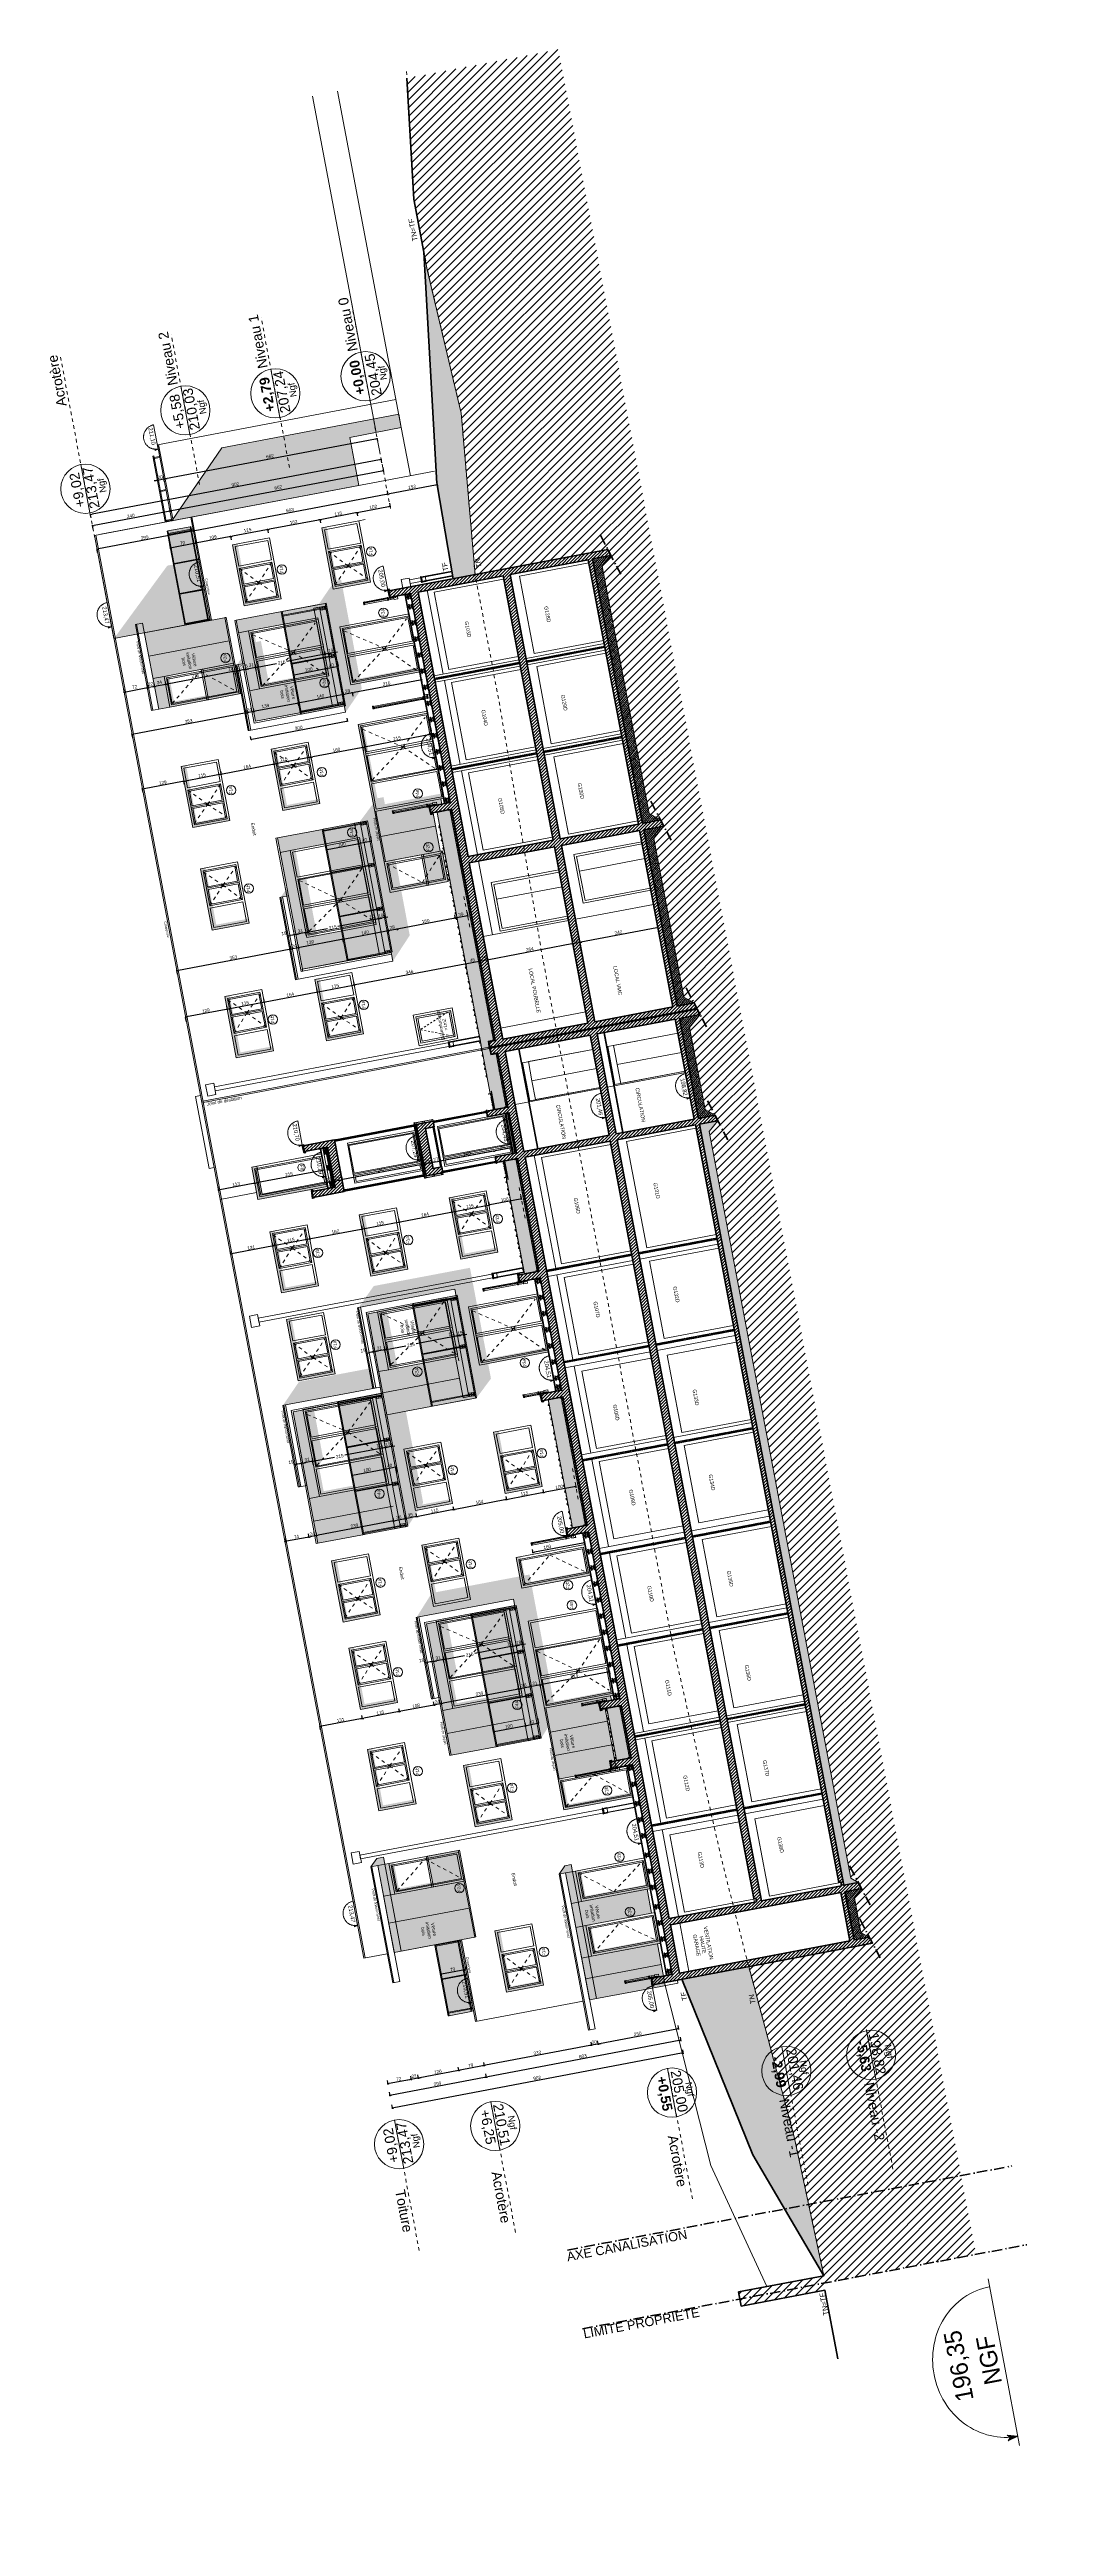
# Model space of a CAD drawing. Header units: centimetres. Extents: x 56941 to 84569, y -27946 to -11680.
# Drawn here: x 56941 to 60006, y -27946 to -20397 of the extents above; entities outside this region: 1.
import ezdxf

# ---------------------------------------------------------------- set-up
doc = ezdxf.new("R2010")
doc.units = ezdxf.units.CM
doc.header["$LTSCALE"] = 50.8
doc.header["$PDMODE"] = 1
doc.header["$PDSIZE"] = -2
for name, pattern in [('prelem_vmc', [0.222222, 0.111111, -0.111111]), ('Style de ligne -1', [0.41664, 0.20828, -0.20836]), ('Style de ligne -6', [1.04164, 0.625, -0.20828, 0.06943, -0.13893])]:
    doc.linetypes.add(name, pattern=pattern)
doc.layers.get('0').update_dxf_attribs({"lineweight": 18})
for name, color, linetype, lineweight in [('0-PROJET-BOIS', 7, 'Continuous', 5), ('0-PROJET-BOIS PANNEAUX FACADE', 7, 'Continuous', 5), ('0-PROJET-CHAPE_CARRELAGE', 7, 'Continuous', 25), ('0-PROJET-COTATIONS', 7, 'Continuous', 13), ('0-PROJET-DESSINS CRÉES', 7, 'Continuous', 9), ('0-PROJET-EP', 7, 'Continuous', 5), ('0-PROJET-Garde corps', 7, 'Continuous', 5), ('0-PROJET-ISOLATION', 7, 'Continuous', 13), ('0-PROJET-MENUISERIES EXT', 7, 'Continuous', 5), ('0-PROJET-MENUISERIES INT', 7, 'Continuous', 5), ('0-PROJET-MUR BETON', 7, 'Continuous', 35), ('0-PROJET-MURS AGGLO', 7, 'Continuous', 5), ('0-PROJET-NGF', 7, 'Continuous', 5), ('0-PROJET-TEXTE', 7, 'Continuous', 5), ('Cotation', 7, 'Continuous', 5), ('Général', 7, 'Continuous', 5)]:
    doc.layers.add(name, color=color, linetype=linetype, lineweight=lineweight)
doc.styles.add('Arial', font='Arial')
doc.styles.add('Arial Bold (bold)', font='Arial Bold')
doc.styles.add('Futura Std Book', font='Futura Std Book')
doc.styles.add('Geneva', font='Geneva')
doc.styles.add('Helvetica', font='Helvetica')
doc.dimstyles.new('IS', dxfattribs={"dimtxt": 10.08724, "dimasz": 5.007446, "dimexe": 2, "dimexo": 10, "dimgap": 3, "dimtad": 1, "dimdec": 1, "dimtxsty": 'Helvetica', "dimblk": 'DOT', "dimblk1": 'DOT', "dimblk2": 'DOT', "dimcen": 0, "dimdle": 10, "dimazin": 0, "dimtfac": 0.8, "dimtdec": 1, "dimtix": 1, "dimtmove": 0, "dimatfit": 0, "dimldrblk": 'VW_FILLEDARROW-1', "dimfxl": 0, "dimfrac": 2, "dimtolj": 1, "dimarcsym": 0})
doc.dimstyles.new('IS cotation 1_20ème', dxfattribs={"dimtxt": 10.08724, "dimasz": 3.007568, "dimexe": 1, "dimexo": 15.875, "dimgap": 3, "dimtad": 1, "dimdec": 1, "dimtxsty": 'Helvetica', "dimblk": 'DOT', "dimblk1": 'DOT', "dimblk2": 'DOT', "dimcen": 0, "dimdle": 10, "dimazin": 0, "dimtfac": 1, "dimtdec": 1, "dimtix": 1, "dimtmove": 0, "dimatfit": 0, "dimldrblk": 'VW_FILLEDARROW', "dimfxl": 0, "dimfrac": 2, "dimtolj": 1, "dimarcsym": 0})
pattern_1 = [(-57.3808, (805976.2092, -272820.6966), (-2.526815418, -1.61715919), [0.004, -7.996]), (-45, (805975.3686, -272820.373), (-1.828799997, -1.828799997), [0.025863138, -2.560450621]), (-45, (805975.4879, -272821.1308), (-1.828799997, -1.828799997), [0.025863138, -2.560450621]), (-45, (805975.9217, -272819.2517), (-1.828799997, -1.828799997), [0.025863138, -2.560450621]), (-45, (805975.1149, -272819.8067), (-1.828799997, -1.828799997), [0.025863138, -2.560450621]), (-45, (805974.6815, -272820.2255), (-1.828799997, -1.828799997), [0.025863138, -2.560450621]), (-45, (805975.0109, -272820.8527), (-1.828799997, -1.828799997), [0.025863138, -2.560450621]), (-45, (805977.0952, -272820.309), (-1.828799997, -1.828799997), [0.025863138, -2.560450621]), (-45, (805975.699, -272821.437), (-1.828799997, -1.828799997), [0.064657844, -2.5216559146]), (-45, (805976.382, -272820.2206), (-1.828799997, -1.828799997), [0.025863138, -2.560450621]), (-45, (805975.1338, -272819.3063), (-1.828799997, -1.828799997), [0.025863138, -2.560450621]), (-45, (805976.461, -272819.7396), (-1.828799997, -1.828799997), [0.064657844, -2.5216559146]), (-45, (805974.175, -272820.5307), (-1.828799997, -1.828799997), [0.025863138, -2.560450621]), (-45, (805975.7221, -272820.116), (-1.828799997, -1.828799997), [0.064657844, -2.5216559146]), (-45, (805974.378, -272819.6533), (-1.828799997, -1.828799997), [0.064657844, -2.5216559146])]
pattern_2 = [(45, (38816.9114, 22086.9576), (5.2916667, -4.4097222), [])]
pattern_3 = [(45, (38816.9114, 22086.9576), (2.42534722, -2.64583333), [])]
pattern_4 = [(45, (38816.9114, 22086.9576), (0, -1), [])]
pattern_5 = [(50.6530536, (805975.722, -272856.77), (-2e-12, -51.2282759), [47.3175133, -18.9270053]), (50.6530536, (805975.794, -272871.344), (-2e-12, -51.2282759), [66.1311571, -0.1133615]), (50.6530536, (805975.722, -272864.1), (-2e-12, -51.2282759), [56.781016, -9.4635027]), (50.6530536, (805975.722, -272849.44), (-2e-12, -51.2282759), [37.8540107, -28.390508]), (-50.6530536, (805993.722, -272820.116), (-2e-12, -51.2282759), [4.7317513, -61.5127673]), (-50.6530536, (805987.722, -272820.116), (-2e-12, -51.2282759), [9.4635027, -56.781016]), (-50.6530536, (805981.74, -272820.116), (-2e-12, -51.2282759), [14.1666564, -52.0778623]), (-50.6530536, (805975.722, -272820.116), (-2e-12, -51.2282759), [18.9270053, -47.3175133]), (50.6530536, (806005.794, -272871.344), (-2e-12, -51.2282759), [18.8136438, -47.430875]), (50.6530536, (806011.794, -272871.344), (-2e-12, -51.2282759), [9.350141, -56.8943776]), (50.6530536, (805999.794, -272871.344), (-2e-12, -51.2282759), [28.2771465, -37.9673722]), (-50.6530536, (806014.722, -272823.78), (-2e-12, -51.2282759), [4.7317513, -61.5127673]), (-50.6530536, (806011.722, -272827.447), (-2e-12, -51.2282759), [9.4635027, -56.781016]), (-50.6530536, (806008.722, -272831.112), (-2e-12, -51.2282759), [14.195254, -52.0492647]), (-50.6530536, (806005.722, -272834.778), (-2e-12, -51.2282759), [18.9270053, -47.3175133]), (-50.6530536, (806002.722, -272838.443), (-2e-12, -51.2282759), [18.9270053, -47.3175133]), (-50.6530536, (805999.722, -272842.11), (-2e-12, -51.2282759), [18.9270053, -47.3175133]), (-50.6530536, (805996.722, -272845.774), (-2e-12, -51.2282759), [18.9270053, -47.3175133]), (-50.6530536, (805975.722, -272827.447), (-2e-12, -51.2282759), [14.195254, -52.0492647]), (-50.6530536, (805993.722, -272849.44), (-2e-12, -51.2282759), [18.9270053, -47.3175133]), (-50.6530536, (805975.722, -272834.778), (-2e-12, -51.2282759), [9.4635027, -56.781016]), (-50.6530536, (805990.722, -272853.105), (-2e-12, -51.2282759), [18.9270053, -47.3175133]), (-50.6530536, (805975.722, -272842.103), (-2e-12, -51.2282759), [4.7351633, -61.5093554]), (-50.6530536, (805987.723, -272856.77), (-2e-12, -51.2282759), [18.8117174, -47.4328012]), (-50.6530536, (805975.722, -272849.427), (-2e-12, -51.2282759), [0.007868, -66.2366506]), (-50.6530536, (805984.725, -272860.432), (-2e-12, -51.2282759), [14.0796978, -52.164821]), (-50.6530536, (805981.723, -272864.1), (-2e-12, -51.2282759), [9.3501564, -56.8943623]), (-50.6530536, (805978.723, -272867.766), (-2e-12, -51.2282759), [4.6188139, -61.6257048])]

# ---------------------------------------------------------------- blocks, each defined once
blk = doc.blocks.new('PORTE FENETRE TYPE 2 FACADE')
at = {"layer": '0-PROJET-DESSINS CRÉES', "color": 7, "linetype": 'Style de ligne -1', "lineweight": 5}
for p, q in [((11, -10), (93, -122)), ((169, -10), (93, -122)), ((93, -122), (11, -204)), ((93, -122), (169, -204))]:
    blk.add_line(p, q, dxfattribs=at)
at = {"layer": '0-PROJET-DESSINS CRÉES', "color": 7, "linetype": 'Continuous', "lineweight": 5}
blk.add_line((93, -6), (93, -215), dxfattribs=at)
at = {"layer": '0-PROJET-MENUISERIES EXT', "color": 7, "linetype": 'Continuous', "lineweight": 13, "flags": 128}
for points in [[(183, 0), (183, -215), (3, -215), (3, 0)], [(177, -6), (177, -215), (9, -215), (9, -6)], [(87.2, -9), (87.2, -209), (13, -209), (13, -9)], [(173, -9), (173, -209), (99, -209), (99, -9)]]:
    blk.add_lwpolyline(points, close=True, dxfattribs=at)
blk = doc.blocks.new('Groupe-1')
at = {"layer": '0-PROJET-Garde corps', "color": 8, "linetype": 'Continuous', "lineweight": 5, "flags": 128}
for points in [[(19364.1, -46288), (19364.5, -46290.5), (19233.6, -46315.3), (19233.1, -46312.8)], [(19360.5, -46286.9), (19362, -46294.9), (19348.3, -46297.5), (19346.8, -46289.5)]]:
    blk.add_lwpolyline(points, close=True, dxfattribs=at)
at = {"layer": '0-PROJET-Garde corps', "color": 8, "linetype": 'Continuous', "lineweight": 5}
blk.add_open_spline([(19354.7, -46294), (19354.8, -46293.9), (19355, -46293.7), (19355.2, -46293.7), (19355.4, -46293.8), (19355.5, -46294), (19355.6, -46294.3), (19355.5, -46294.5), (19355.3, -46294.6), (19355, -46294.6), (19354.8, -46294.5), (19354.7, -46294.3), (19354.7, -46294.1), (19354.7, -46294)], degree=2, dxfattribs=at)
blk = doc.blocks.new('Groupe-2-1')
at = {"layer": '0-PROJET-Garde corps', "color": 8, "linetype": 'Continuous', "lineweight": 5, "flags": 128}
for points in [[(19415.4, -46576.8), (19417.2, -46586.7), (19403.6, -46589.3), (19401.7, -46579.4)], [(19419.2, -46579.9), (19419.7, -46582.5), (19288.9, -46607.3), (19288.4, -46604.6)]]:
    blk.add_lwpolyline(points, close=True, dxfattribs=at)
at = {"layer": '0-PROJET-Garde corps', "color": 8, "linetype": 'Continuous', "lineweight": 5}
for points in [[(19408.8, -46579.7), (19408.9, -46579.6), (19409.1, -46579.5), (19409.3, -46579.5), (19409.5, -46579.6), (19409.7, -46579.8), (19409.7, -46580), (19409.6, -46580.3), (19409.4, -46580.4), (19409.1, -46580.4), (19408.9, -46580.3), (19408.8, -46580.1), (19408.8, -46579.8), (19408.8, -46579.7)], [(19410, -46585.8), (19410, -46585.7), (19410.2, -46585.5), (19410.5, -46585.5), (19410.7, -46585.6), (19410.8, -46585.8), (19410.8, -46586.1), (19410.7, -46586.3), (19410.5, -46586.4), (19410.3, -46586.4), (19410.1, -46586.3), (19410, -46586.1), (19409.9, -46585.9), (19410, -46585.8)]]:
    blk.add_open_spline(points, degree=2, dxfattribs=at)
blk = doc.blocks.new('Groupe-3-1')
at = {"layer": '0-PROJET-Garde corps', "color": 8, "linetype": 'Continuous', "lineweight": 5, "flags": 128}
for points in [[(19391.6, -46434), (19392.1, -46436.4), (19261.2, -46461.2), (19260.8, -46458.7)], [(19387.7, -46430.9), (19389.6, -46440.8), (19376, -46443.4), (19374.1, -46433.5)]]:
    blk.add_lwpolyline(points, close=True, dxfattribs=at)
at = {"layer": '0-PROJET-Garde corps', "color": 8, "linetype": 'Continuous', "lineweight": 5}
for points in [[(19381.2, -46433.8), (19381.3, -46433.7), (19381.5, -46433.6), (19381.7, -46433.6), (19381.9, -46433.7), (19382, -46433.9), (19382, -46434.1), (19381.9, -46434.4), (19381.8, -46434.5), (19381.5, -46434.5), (19381.3, -46434.4), (19381.2, -46434.2), (19381.2, -46433.9), (19381.2, -46433.8)], [(19382.4, -46439.9), (19382.4, -46439.8), (19382.6, -46439.6), (19382.8, -46439.6), (19383, -46439.7), (19383.2, -46439.9), (19383.2, -46440.2), (19383.1, -46440.4), (19382.9, -46440.5), (19382.7, -46440.5), (19382.5, -46440.4), (19382.3, -46440.2), (19382.3, -46440), (19382.4, -46439.9)]]:
    blk.add_open_spline(points, degree=2, dxfattribs=at)
blk = doc.blocks.new('Groupe-4-1')
at = {"layer": '0-PROJET-DESSINS CRÉES', "linetype": 'Continuous', "lineweight": 0}
blk.add_hatch(color=254, dxfattribs=at).paths.add_polyline_path([(19362.7, -46281.4), (19421.9, -46593.9), (19291.1, -46618.7), (19231.9, -46306.2)])
at = {"layer": '0-PROJET-DESSINS CRÉES', "color": 7, "linetype": 'Continuous', "lineweight": 13}
blk.add_line((19261, -46460), (19391.8, -46435.2), dxfattribs=at)
at = {"layer": '0-PROJET-DESSINS CRÉES', "color": 7, "linetype": 'Continuous', "lineweight": 13, "flags": 128}
for points in [[(19231.9, -46306.2), (19291.1, -46618.7), (19288, -46619.3), (19228.8, -46306.8)], [(19362.7, -46281.4), (19421.9, -46593.9), (19291.1, -46618.7), (19231.9, -46306.2)], [(19366.2, -46280.8), (19425.3, -46593.3), (19421.9, -46593.9), (19362.7, -46281.4)]]:
    blk.add_lwpolyline(points, close=True, dxfattribs=at)
at = {"layer": '0-PROJET-DESSINS CRÉES', "color": 7}
for name in ['Groupe-1', 'Groupe-3-1', 'Groupe-2-1']:
    blk.add_blockref(name, (0, 0), dxfattribs=at)
blk = doc.blocks.new('Groupe-5-1')
at = {"layer": '0-PROJET-DESSINS CRÉES', "linetype": 'Continuous', "lineweight": 0}
blk.add_hatch(color=7, dxfattribs=at).paths.add_polyline_path([(19162.4, -46385), (19162.5, -46385), (19151.5, -46326.9), (19093.4, -46337.5), (19093.5, -46338), (19124.9, -46504.1), (19124.9, -46504.1), (19215.9, -46984.6), (19262.4, -46912.8), (19195.4, -46559), (19195.4, -46559), (19168.9, -46419.1), (19168.9, -46419.1), (19168.7, -46417.7), (19168.7, -46417.7), (19163.2, -46388.9), (19163.2, -46388.9)])
at = {"layer": '0-PROJET-DESSINS CRÉES', "color": 7, "linetype": 'Continuous', "lineweight": 13}
for p, q in [((19157.3, -46507.5), (19126.7, -46513.3)), ((19373.4, -46533.5), (19139.7, -46577.7)), ((19393.7, -46591.1), (19402.2, -46589.5))]:
    blk.add_line(p, q, dxfattribs=at)
at = {"layer": '0-PROJET-DESSINS CRÉES', "color": 7}
blk.add_line((19151.6, -46645), (19403.2, -46597.5), dxfattribs=at)
at = {"layer": '0-PROJET-DESSINS CRÉES', "color": 7, "linetype": 'Continuous', "lineweight": 13, "flags": 128}
for points in [[(19118.1, -46562.9), (19112.3, -46564), (19065.6, -46317.9), (19359, -46262.3), (19420.3, -46586.1), (19401.9, -46589.6), (19345.2, -46289.8), (19093.4, -46337.5), (19135.4, -46559.6), (19135.4, -46559.6)], [(19139.2, -46579.7), (19093.4, -46337.5), (19363.5, -46286.4), (19362.6, -46281.4), (19088.5, -46333.4), (19135.3, -46580.5)]]:
    blk.add_lwpolyline(points, dxfattribs=at)
at = {"layer": '0-PROJET-DESSINS CRÉES', "color": 8, "linetype": 'Continuous', "lineweight": 13, "flags": 128}
blk.add_lwpolyline([(19065.6, -46317.9), (19112.3, -46564), (19109, -46564.6), (19062.4, -46318.5)], close=True, dxfattribs=at)
at = {"layer": '0-PROJET-DESSINS CRÉES', "color": 7, "linetype": 'Continuous', "lineweight": 13, "flags": 128}
for points in [[(19071.4, -46316.8), (19118.1, -46562.9), (19112.3, -46564), (19065.6, -46317.9)], [(19345.2, -46289.8), (19401.9, -46589.6), (19384.7, -46592.8), (19327.9, -46293.1)]]:
    blk.add_lwpolyline(points, close=True, dxfattribs=at)
at = {"layer": '0-PROJET-DESSINS CRÉES', "color": 7, "xscale": -1, "rotation": 100.7235947438877}
blk.add_blockref('PORTE FENETRE TYPE 2 FACADE', (19123, -46327.7), dxfattribs=at)
at = {"layer": '0-PROJET-Garde corps', "color": 7}
blk.add_blockref('Groupe-4-1', (0, 0), dxfattribs=at)
blk = doc.blocks.new('Groupe-6-1')
at = {"layer": '0-PROJET-Garde corps', "color": 7, "linetype": 'Continuous', "lineweight": 5}
for p, q in [((19273.5, -44455.5), (19273.9, -44455.4)), ((19273.6, -44456.3), (19274.1, -44456.2))]:
    blk.add_line(p, q, dxfattribs=at)
at = {"layer": '0-PROJET-Garde corps', "color": 7, "linetype": 'Continuous', "lineweight": 5, "flags": 128}
for points in [[(19273.4, -44455.1), (19273.9, -44455), (19274.2, -44456.7), (19273.7, -44456.8)], [(19273.8, -44454.7), (19273.9, -44454.7), (19274.3, -44456.9), (19274.2, -44456.9)]]:
    blk.add_lwpolyline(points, close=True, dxfattribs=at)
blk = doc.blocks.new('Groupe-7-1')
at = {"layer": '0-PROJET-Garde corps', "color": 7}
blk.add_blockref('Groupe-6-1', (0, 0), dxfattribs=at)
blk = doc.blocks.new('Groupe-8-1')
at = {"layer": '0-PROJET-Garde corps', "color": 7, "linetype": 'Continuous', "lineweight": 5, "flags": 128}
for points in [[(19109.2, -44492.1), (19108, -44485.6), (19111.1, -44485), (19112.3, -44491.5)], [(19109.4, -44491.8), (19108.2, -44485.7), (19111, -44485.2), (19112.1, -44491.3)]]:
    blk.add_lwpolyline(points, close=True, dxfattribs=at)
blk = doc.blocks.new('Groupe-9-1')
at = {"layer": '0-PROJET-DESSINS CRÉES', "color": 7, "linetype": 'Continuous', "lineweight": 13, "flags": 128}
for points in [[(19261.5, -44465.1), (19263.9, -44464.6), (19263.5, -44462.8), (19261.1, -44463.3), (19260.8, -44461.4), (19262.2, -44461.1)], [(19261.5, -44465.3), (19264.1, -44464.8), (19263.7, -44462.6), (19261.3, -44463.1), (19261, -44461.5), (19262.2, -44461.3)]]:
    blk.add_lwpolyline(points, dxfattribs=at)
at = {"layer": '0-PROJET-Garde corps', "color": 8, "linetype": 'Continuous', "lineweight": 5}
for p, q in [((19260.8, -44460.2), (19263.6, -44459.6)), ((19260.9, -44460.8), (19263.7, -44460.3)), ((19268.9, -44462.8), (19266.7, -44451)), ((19263.5, -44463.5), (19109.5, -44492.7)), ((19263.5, -44463.8), (19109.6, -44492.9)), ((19263.6, -44464), (19109.6, -44493.2))]:
    blk.add_line(p, q, dxfattribs=at)
at = {"layer": '0-PROJET-Garde corps', "color": 7, "linetype": 'Continuous', "lineweight": 5}
blk.add_line((19112.5, -44493.3), (19113.2, -44492.8), dxfattribs=at)
at = {"layer": '0-PROJET-Garde corps', "color": 7, "linetype": 'Continuous', "lineweight": 5, "flags": 128}
for points in [[(19109.5, -44485.7), (19109.9, -44485.9), (19260.3, -44457.4)], [(19110.3, -44490.1), (19110.7, -44489.8), (19261, -44461.3)], [(19260.4, -44463.8), (19261.1, -44463.3), (19263.5, -44462.8), (19263.9, -44464.6), (19261.5, -44465.1), (19260.6, -44464.8)], [(19260.8, -44463.8), (19261.2, -44463.5), (19263.4, -44463.1), (19263.6, -44464.4), (19261.5, -44464.9), (19261, -44464.7)], [(19113.2, -44492.8), (19112.5, -44493.3), (19109.5, -44493.8), (19109.2, -44492.1), (19112.2, -44491.5), (19113.1, -44491.8)], [(19112.8, -44492.8), (19112.4, -44493.1), (19109.7, -44493.6), (19109.4, -44492.2), (19112.2, -44491.7), (19112.6, -44491.8)]]:
    blk.add_lwpolyline(points, dxfattribs=at)
for points in [[(19261.3, -44462.6), (19260.1, -44456.4), (19262.9, -44455.9), (19264.1, -44462)], [(19266.3, -44451.1), (19273, -44449.8), (19275.2, -44461.6), (19268.5, -44462.9)], [(19109.3, -44491.5), (19109.3, -44491.3), (19110.1, -44491.2), (19110, -44490.4), (19110.7, -44489.8), (19110.8, -44489.9), (19110.2, -44490.5), (19110.3, -44491.3)], [(19109.7, -44493.4), (19109.5, -44492.4), (19263.4, -44463.3), (19263.6, -44464.3)]]:
    blk.add_lwpolyline(points, close=True, dxfattribs=at)
at = {"layer": '0-PROJET-Garde corps', "color": 7, "linetype": 'Continuous', "lineweight": 13, "flags": 128}
for points in [[(19261.5, -44465.1), (19261.5, -44465.3), (19264.1, -44464.8), (19263.7, -44462.6), (19261.3, -44463.1), (19261, -44461.5), (19262.2, -44461.3), (19262.2, -44461.1), (19260.8, -44461.4), (19261.1, -44463.3), (19263.5, -44462.8), (19263.9, -44464.6)], [(19273.9, -44454.6), (19274.6, -44458.6), (19263.8, -44460.6), (19263, -44456.7)], [(19273, -44449.9), (19275.2, -44449.5), (19277.4, -44461.2), (19275.2, -44461.6)]]:
    blk.add_lwpolyline(points, close=True, dxfattribs=at)
at = {"layer": '0-PROJET-Garde corps', "color": 7, "linetype": 'Continuous', "lineweight": 5}
blk.add_circle((19261.4, -44458.6), 0.288, dxfattribs=at)
at = {"layer": '0-PROJET-DESSINS CRÉES', "color": 7}
blk.add_blockref('Groupe-7-1', (0, 0), dxfattribs=at)
at = {"layer": '0-PROJET-Garde corps', "color": 7}
blk.add_blockref('Groupe-8-1', (0, 0), dxfattribs=at)
blk = doc.blocks.new('Groupe-10-1')
at = {"layer": '0-PROJET-EP', "color": 7, "linetype": 'Continuous', "lineweight": 5, "flags": 128}
blk.add_lwpolyline([(19071.8, -47998.5), (19069.6, -47986.7), (19903.9, -47828.7), (19906.2, -47840.5)], close=True, dxfattribs=at)
at = {"layer": '0-PROJET-EP', "color": 7, "linetype": 'Continuous', "lineweight": 13, "flags": 128}
for points in [[(19811.2, -47861.7), (19807.8, -47844.1), (19809.7, -47843.7), (19813, -47861.4)], [(19812.9, -47860.6), (19809.8, -47844.5), (19822.4, -47842.1), (19825.5, -47858.3)], [(19814.3, -47859.4), (19811.5, -47844.6), (19903.6, -47827.2), (19906.4, -47841.9)], [(19049.4, -48014.4), (19042.9, -47980), (19067.5, -47975.4), (19074, -48009.8)]]:
    blk.add_lwpolyline(points, close=True, dxfattribs=at)
blk = doc.blocks.new('PORTE FENETRE TYPE 1 FACADE')
at = {"layer": '0-PROJET-DESSINS CRÉES', "color": 7, "linetype": 'Style de ligne -1', "lineweight": 5}
for p, q in [((95, -10), (177, -122)), ((253, -10), (177, -122)), ((177, -122), (95, -204)), ((177, -122), (253, -204))]:
    blk.add_line(p, q, dxfattribs=at)
at = {"layer": '0-PROJET-DESSINS CRÉES', "color": 7, "linetype": 'Continuous', "lineweight": 5}
blk.add_line((177, -6), (177, -215), dxfattribs=at)
at = {"layer": '0-PROJET-DESSINS CRÉES', "color": 7, "linetype": 'Continuous', "lineweight": 5, "flags": 128}
blk.add_lwpolyline([(6, -6), (84, -6), (84, -209), (6, -209)], close=True, dxfattribs=at)
at = {"layer": '0-PROJET-MENUISERIES EXT', "color": 7, "linetype": 'Continuous', "lineweight": 13, "flags": 128}
for points in [[(270, 0), (270, -215), (0, -215), (0, 0)], [(264, -6), (264, -215), (90, -215), (90, -6)], [(171.2, -9), (171.2, -209), (93, -209), (93, -9)], [(260, -9), (260, -209), (183, -209), (183, -9)]]:
    blk.add_lwpolyline(points, close=True, dxfattribs=at)
blk = doc.blocks.new('Groupe-11-1')
at = {"layer": '0-PROJET-Garde corps', "color": 8, "linetype": 'Continuous', "lineweight": 5, "flags": 128}
for points in [[(19161.3, -46718), (19161.8, -46720.4), (19031.1, -46745.2), (19030.7, -46742.7)], [(19157.3, -46715), (19159.2, -46724.8), (19145.6, -46727.4), (19143.7, -46717.6)]]:
    blk.add_lwpolyline(points, close=True, dxfattribs=at)
at = {"layer": '0-PROJET-Garde corps', "color": 8, "linetype": 'Continuous', "lineweight": 5}
for centre in [(19151, -46718.1), (19152.2, -46724.1)]:
    blk.add_circle(centre, 0.447, dxfattribs=at)
blk = doc.blocks.new('Groupe-12-1')
at = {"layer": '0-PROJET-Garde corps', "color": 8, "linetype": 'Continuous', "lineweight": 5, "flags": 128}
for points in [[(19136.4, -46586.1), (19136.8, -46588.6), (19005.3, -46613.5), (19004.9, -46611)], [(19132.7, -46585), (19134.2, -46593), (19120.6, -46595.5), (19119.1, -46587.6)]]:
    blk.add_lwpolyline(points, close=True, dxfattribs=at)
at = {"layer": '0-PROJET-Garde corps', "color": 8, "linetype": 'Continuous', "lineweight": 5}
blk.add_circle((19127.2, -46592.3), 0.447, dxfattribs=at)
blk = doc.blocks.new('Groupe-13-1')
at = {"layer": '0-PROJET-Garde corps', "color": 8, "linetype": 'Continuous', "lineweight": 5, "flags": 128}
for points in [[(19210.8, -46979.1), (19211.3, -46981.6), (19080.6, -47006.3), (19080.1, -47003.9)], [(19206.8, -46976.1), (19208.7, -46986), (19195, -46988.5), (19193.1, -46978.7)]]:
    blk.add_lwpolyline(points, close=True, dxfattribs=at)
at = {"layer": '0-PROJET-Garde corps', "color": 8, "linetype": 'Continuous', "lineweight": 5}
for centre in [(19200.5, -46979.3), (19201.6, -46985.3)]:
    blk.add_circle(centre, 0.447, dxfattribs=at)
blk = doc.blocks.new('Groupe-14-1')
at = {"layer": '0-PROJET-Garde corps', "color": 8, "linetype": 'Continuous', "lineweight": 5, "flags": 128}
for points in [[(19186.7, -46851.8), (19187.1, -46854.3), (19056.5, -46879), (19056, -46876.6)], [(19182.7, -46848.8), (19184.6, -46858.6), (19170.9, -46861.2), (19169, -46851.4)]]:
    blk.add_lwpolyline(points, close=True, dxfattribs=at)
at = {"layer": '0-PROJET-Garde corps', "color": 8, "linetype": 'Continuous', "lineweight": 5}
for centre in [(19176.4, -46852), (19177.5, -46858)]:
    blk.add_circle(centre, 0.447, dxfattribs=at)
blk = doc.blocks.new('Groupe-15-1')
at = {"layer": '0-PROJET-DESSINS CRÉES', "linetype": 'Continuous', "lineweight": 0}
blk.add_hatch(color=254, dxfattribs=at).paths.add_polyline_path([(19135.3, -46580.5), (19212, -46985.3), (19081.3, -47010.1), (19004.6, -46605.2)])
at = {"layer": '0-PROJET-DESSINS CRÉES', "color": 7, "linetype": 'Continuous', "lineweight": 13}
for p, q in [((19030.9, -46743.9), (19161.6, -46719.2)), ((19056.3, -46877.8), (19186.9, -46853))]:
    blk.add_line(p, q, dxfattribs=at)
at = {"layer": '0-PROJET-DESSINS CRÉES', "color": 7, "linetype": 'Continuous', "lineweight": 13, "flags": 128}
for points in [[(19004.6, -46605.2), (19081.3, -47010.1), (19078.2, -47010.7), (19001.5, -46605.8)], [(19135.3, -46580.5), (19212, -46985.3), (19081.3, -47010.1), (19004.6, -46605.2)], [(19139.2, -46579.7), (19215.9, -46984.6), (19212, -46985.4), (19135.3, -46580.5)]]:
    blk.add_lwpolyline(points, close=True, dxfattribs=at)
at = {"layer": '0-PROJET-Garde corps', "color": 8}
for name in ['Groupe-12-1', 'Groupe-11-1', 'Groupe-14-1', 'Groupe-13-1']:
    blk.add_blockref(name, (0, 0), dxfattribs=at)
blk = doc.blocks.new('Groupe-16-1')
at = {"layer": '0-PROJET-DESSINS CRÉES', "linetype": 'Continuous', "lineweight": 0}
blk.add_hatch(color=7, dxfattribs=at).paths.add_polyline_path([(18928.4, -46623.7), (18865.8, -46635.6), (18908.3, -46859.8), (18931.7, -46817.5), (18946.3, -46894.3), (19150.5, -46855.6), (19147.9, -46842), (18959.1, -46877.7), (18944.3, -46800), (18957.7, -46778.4), (18928.4, -46623.7)])
at = {"layer": '0-PROJET-DESSINS CRÉES', "color": 7, "linetype": 'Continuous', "lineweight": 13}
for p, q in [((18946.3, -46894.3), (18915.9, -46900)), ((18928.9, -46969), (19170.6, -46923.2)), ((19084.1, -47009.5), (18941.7, -47036.5))]:
    blk.add_line(p, q, dxfattribs=at)
at = {"layer": '0-PROJET-DESSINS CRÉES', "color": 7, "linetype": 'Continuous', "lineweight": 13, "flags": 128}
for points in [[(18908.3, -46860.1), (18885.1, -46864.2), (18838.1, -46616), (19131.5, -46560.4), (19211.9, -46985.3), (19193.5, -46988.8), (19117.6, -46587.9), (18865.8, -46635.6)], [(18843, -46615), (18890, -46863.1), (18885.1, -46864), (18838.1, -46616)], [(18903.4, -46860.8), (18860, -46631.6), (19135.1, -46579.5), (19136, -46584.4), (18865.8, -46635.6), (18908.3, -46859.8)], [(19117.6, -46587.9), (19193.5, -46988.8), (19176.3, -46992.1), (19100.4, -46591.2)], [(18908.3, -46859.8), (18941.7, -47036.5), (18936.8, -47037.4), (18903.4, -46860.7)]]:
    blk.add_lwpolyline(points, close=True, dxfattribs=at)
at = {"layer": '0-PROJET-DESSINS CRÉES', "color": 8, "linetype": 'Continuous', "lineweight": 13, "flags": 128}
blk.add_lwpolyline([(18838.1, -46616), (18885.1, -46864.2), (18881.8, -46864.8), (18834.8, -46616.6)], close=True, dxfattribs=at)
at = {"layer": '0-PROJET-DESSINS CRÉES', "color": 7, "rotation": 100.7235947439955}
blk.add_blockref('PORTE FENETRE TYPE 1 FACADE', (18946.3, -46894.3), dxfattribs=at)
at = {"layer": '0-PROJET-Garde corps', "color": 7}
blk.add_blockref('Groupe-15-1', (0, 0), dxfattribs=at)
blk = doc.blocks.new('Groupe-17-1')
at = {"layer": '0-PROJET-Garde corps', "color": 8, "linetype": 'Continuous', "lineweight": 5, "flags": 128}
for points in [[(19008.8, -45127.6), (19008.3, -45125.1), (19139.1, -45100.3), (19139.6, -45102.8)], [(19124, -45109.5), (19122.1, -45099.7), (19135.3, -45097.2), (19137.1, -45107)]]:
    blk.add_lwpolyline(points, close=True, dxfattribs=at)
at = {"layer": '0-PROJET-Garde corps', "color": 8, "linetype": 'Continuous', "lineweight": 5}
for points in [[(19128.9, -45100.6), (19129, -45100.7), (19129.2, -45100.8), (19129.4, -45100.7), (19129.6, -45100.5), (19129.6, -45100.3), (19129.6, -45100.1), (19129.4, -45099.9), (19129.2, -45099.9), (19128.9, -45099.9), (19128.8, -45100.1), (19128.7, -45100.3), (19128.8, -45100.6), (19128.9, -45100.6)], [(19130, -45106.7), (19130.1, -45106.8), (19130.4, -45106.8), (19130.6, -45106.7), (19130.7, -45106.6), (19130.8, -45106.3), (19130.7, -45106.1), (19130.5, -45105.9), (19130.3, -45105.9), (19130.1, -45106), (19129.9, -45106.1), (19129.9, -45106.4), (19130, -45106.6), (19130, -45106.7)]]:
    blk.add_open_spline(points, degree=2, dxfattribs=at)
blk = doc.blocks.new('Groupe-18-1')
at = {"layer": '0-PROJET-Garde corps', "color": 8, "linetype": 'Continuous', "lineweight": 5, "flags": 128}
for points in [[(19033.7, -45259.4), (19033.3, -45257), (19164.1, -45232.2), (19164.6, -45234.6)], [(19148.5, -45239.5), (19147, -45231.5), (19160.2, -45229), (19161.7, -45237)]]:
    blk.add_lwpolyline(points, close=True, dxfattribs=at)
at = {"layer": '0-PROJET-Garde corps', "color": 8, "linetype": 'Continuous', "lineweight": 5}
blk.add_open_spline([(19153.8, -45232.5), (19153.9, -45232.6), (19154.1, -45232.6), (19154.4, -45232.6), (19154.5, -45232.4), (19154.6, -45232.1), (19154.5, -45231.9), (19154.3, -45231.8), (19154.1, -45231.7), (19153.9, -45231.8), (19153.7, -45232), (19153.7, -45232.2), (19153.7, -45232.4), (19153.8, -45232.5)], degree=2, dxfattribs=at)
blk = doc.blocks.new('Groupe-19-1')
at = {"layer": '0-PROJET-Garde corps', "color": 8, "linetype": 'Continuous', "lineweight": 5, "flags": 128}
for points in [[(18983.4, -44993.7), (18982.9, -44991.3), (19113.8, -44966.5), (19114.2, -44968.9)], [(19098.5, -44975.7), (19096.7, -44965.8), (19109.9, -44963.3), (19111.7, -44973.2)]]:
    blk.add_lwpolyline(points, close=True, dxfattribs=at)
at = {"layer": '0-PROJET-Garde corps', "color": 8, "linetype": 'Continuous', "lineweight": 5}
for points in [[(19103.5, -44966.8), (19103.6, -44966.9), (19103.8, -44966.9), (19104, -44966.9), (19104.2, -44966.7), (19104.2, -44966.4), (19104.2, -44966.2), (19104, -44966.1), (19103.8, -44966), (19103.5, -44966.1), (19103.4, -44966.3), (19103.3, -44966.5), (19103.4, -44966.7), (19103.5, -44966.8)], [(19104.6, -44972.8), (19104.7, -44972.9), (19105, -44973), (19105.2, -44972.9), (19105.3, -44972.7), (19105.4, -44972.5), (19105.3, -44972.3), (19105.1, -44972.1), (19104.9, -44972), (19104.7, -44972.1), (19104.5, -44972.3), (19104.5, -44972.5), (19104.6, -44972.8), (19104.6, -44972.8)]]:
    blk.add_open_spline(points, degree=2, dxfattribs=at)
blk = doc.blocks.new('Groupe-20-1')
at = {"layer": '0-PROJET-Garde corps', "color": 8, "linetype": 'Continuous', "lineweight": 5, "flags": 128}
for points in [[(18959.3, -44866.4), (18958.8, -44863.9), (19089.7, -44839.2), (19090.1, -44841.6)], [(19074.4, -44848.4), (19072.6, -44838.5), (19085.8, -44836), (19087.6, -44845.8)]]:
    blk.add_lwpolyline(points, close=True, dxfattribs=at)
at = {"layer": '0-PROJET-Garde corps', "color": 8, "linetype": 'Continuous', "lineweight": 5}
for points in [[(19079.4, -44839.5), (19079.5, -44839.6), (19079.7, -44839.6), (19079.9, -44839.5), (19080.1, -44839.4), (19080.1, -44839.1), (19080.1, -44838.9), (19079.9, -44838.7), (19079.7, -44838.7), (19079.4, -44838.8), (19079.3, -44838.9), (19079.2, -44839.2), (19079.3, -44839.4), (19079.4, -44839.5)], [(19080.5, -44845.5), (19080.6, -44845.6), (19080.8, -44845.7), (19081.1, -44845.6), (19081.2, -44845.4), (19081.3, -44845.2), (19081.2, -44845), (19081, -44844.8), (19080.8, -44844.7), (19080.6, -44844.8), (19080.4, -44845), (19080.4, -44845.2), (19080.4, -44845.5), (19080.5, -44845.5)]]:
    blk.add_open_spline(points, degree=2, dxfattribs=at)
blk = doc.blocks.new('Groupe-21-1')
at = {"layer": '0-PROJET-DESSINS CRÉES', "linetype": 'Continuous', "lineweight": 0}
blk.add_hatch(color=254, dxfattribs=at).paths.add_polyline_path([(19033.7, -45259.4), (18958.1, -44860.2), (19089, -44835.4), (19164.6, -45234.6)])
at = {"layer": '0-PROJET-DESSINS CRÉES', "color": 7, "linetype": 'Continuous', "lineweight": 13}
for p, q in [((18983.2, -44992.5), (19114, -44967.7)), ((19009.1, -45126.2), (19139.4, -45101.6)), ((19147.1, -45239.7), (19164.9, -45236.4))]:
    blk.add_line(p, q, dxfattribs=at)
at = {"layer": '0-PROJET-DESSINS CRÉES', "color": 7, "linetype": 'Continuous', "lineweight": 13, "flags": 128}
for points in [[(19033.7, -45259.4), (18958.1, -44860.2), (19089, -44835.4), (19164.6, -45234.6)], [(19164.5, -45234.7), (19088.8, -44835.4), (19092.4, -44834.8), (19168, -45234)], [(19030.6, -45260), (18955, -44860.8), (18958.1, -44860.2), (19033.7, -45259.4)]]:
    blk.add_lwpolyline(points, close=True, dxfattribs=at)
at = {"layer": '0-PROJET-Garde corps', "color": 8}
for name in ['Groupe-20-1', 'Groupe-19-1', 'Groupe-17-1', 'Groupe-18-1']:
    blk.add_blockref(name, (0, 0), dxfattribs=at)
blk = doc.blocks.new('Groupe-22-1')
at = {"layer": '0-PROJET-BOIS PANNEAUX FACADE', "linetype": 'Continuous', "lineweight": 0}
blk.add_hatch(color=34, dxfattribs=at).paths.add_polyline_path([(19111.7, -45151.7), (19128.9, -45242.1), (18894.3, -45286.5), (18818.6, -44886.6), (19053.1, -44842.2), (19061.5, -44886.4), (18857.4, -44925.1), (18907.6, -45190.4)])
at = {"layer": '0-PROJET-DESSINS CRÉES', "color": 7, "linetype": 'Continuous', "lineweight": 13}
for p, q in [((18961, -44859.7), (18818.6, -44886.6)), ((18857.4, -44925.1), (18827, -44930.8))]:
    blk.add_line(p, q, dxfattribs=at)
at = {"layer": '0-PROJET-DESSINS CRÉES', "color": 7, "linetype": 'Continuous', "lineweight": 13, "flags": 128}
for points in [[(18852.1, -45063.3), (18828.9, -45067.7), (18876.4, -45318.4), (19169.8, -45262.8), (19088.8, -44835.4), (19070.4, -44838.9), (19146.4, -45239.9), (18894.5, -45287.3)], [(19129.1, -45243.1), (19053.1, -44842.2), (19070.4, -44838.9), (19146.4, -45239.9)], [(18847.2, -45064.3), (18813.7, -44887.6), (18818.6, -44886.6), (18852.1, -45063.3)], [(18876.4, -45318.4), (18828.9, -45067.7), (18833.8, -45066.8), (18881.3, -45317.5)], [(18890.6, -45293.4), (18847.2, -45064.3), (18852.1, -45063.3), (18895.5, -45292.5)], [(19165.8, -45241.3), (18895.2, -45292.5), (18894.1, -45286.6), (19164.7, -45235.3)]]:
    blk.add_lwpolyline(points, close=True, dxfattribs=at)
at = {"layer": '0-PROJET-DESSINS CRÉES', "color": 8, "linetype": 'Continuous', "lineweight": 13, "flags": 128}
blk.add_lwpolyline([(18873.1, -45319), (18825.7, -45068.3), (18828.9, -45067.7), (18876.4, -45318.4)], close=True, dxfattribs=at)
at = {"layer": '0-PROJET-DESSINS CRÉES', "color": 7, "xscale": -1, "rotation": 100.7235947438698}
blk.add_blockref('PORTE FENETRE TYPE 1 FACADE', (18857.4, -44925.1), dxfattribs=at)
at = {"layer": '0-PROJET-Garde corps', "color": 7}
blk.add_blockref('Groupe-21-1', (0, 0), dxfattribs=at)
blk = doc.blocks.new('Groupe-23-1')
at = {"layer": '0-PROJET-Garde corps', "color": 8, "linetype": 'Continuous', "lineweight": 5, "flags": 128}
for points in [[(19571.5, -47363.3), (19572, -47365.7), (19437.3, -47391.2), (19436.9, -47388.8)], [(19563.9, -47360.9), (19565.8, -47370.8), (19552.5, -47373.3), (19550.6, -47363.5)]]:
    blk.add_lwpolyline(points, close=True, dxfattribs=at)
at = {"layer": '0-PROJET-Garde corps', "color": 8, "linetype": 'Continuous', "lineweight": 5}
for points in [[(19558.2, -47364.1), (19558.2, -47364), (19558.1, -47363.8), (19557.9, -47363.6), (19557.7, -47363.6), (19557.5, -47363.7), (19557.3, -47363.9), (19557.3, -47364.1), (19557.4, -47364.3), (19557.6, -47364.5), (19557.8, -47364.5), (19558.1, -47364.4), (19558.2, -47364.2), (19558.2, -47364.1)], [(19559.3, -47370.1), (19559.4, -47370), (19559.3, -47369.8), (19559.1, -47369.7), (19558.8, -47369.6), (19558.6, -47369.7), (19558.5, -47369.9), (19558.5, -47370.2), (19558.6, -47370.4), (19558.8, -47370.5), (19559, -47370.5), (19559.2, -47370.4), (19559.3, -47370.3), (19559.3, -47370.1)]]:
    blk.add_open_spline(points, degree=2, dxfattribs=at)
blk = doc.blocks.new('Groupe-24-1')
at = {"layer": '0-PROJET-Garde corps', "color": 8, "linetype": 'Continuous', "lineweight": 5, "flags": 128}
for points in [[(19546.6, -47231.4), (19547, -47233.9), (19412.4, -47259.4), (19411.9, -47256.9)], [(19539.3, -47231), (19540.8, -47238.9), (19527.5, -47241.4), (19526, -47233.5)]]:
    blk.add_lwpolyline(points, close=True, dxfattribs=at)
at = {"layer": '0-PROJET-Garde corps', "color": 8, "linetype": 'Continuous', "lineweight": 5}
blk.add_open_spline([(19534.4, -47238.3), (19534.4, -47238.2), (19534.3, -47238), (19534.1, -47237.8), (19533.9, -47237.8), (19533.7, -47237.9), (19533.5, -47238.1), (19533.5, -47238.3), (19533.6, -47238.5), (19533.8, -47238.7), (19534, -47238.7), (19534.2, -47238.6), (19534.4, -47238.4), (19534.4, -47238.3)], degree=2, dxfattribs=at)
blk = doc.blocks.new('Groupe-25-1')
at = {"layer": '0-PROJET-Garde corps', "color": 8, "linetype": 'Continuous', "lineweight": 5, "flags": 128}
for points in [[(19596.9, -47497.1), (19597.4, -47499.6), (19462.7, -47525.1), (19462.2, -47522.6)], [(19589.3, -47494.8), (19591.1, -47504.6), (19577.8, -47507.1), (19576, -47497.3)]]:
    blk.add_lwpolyline(points, close=True, dxfattribs=at)
at = {"layer": '0-PROJET-Garde corps', "color": 8, "linetype": 'Continuous', "lineweight": 5}
for points in [[(19583.6, -47497.9), (19583.6, -47497.8), (19583.5, -47497.6), (19583.3, -47497.5), (19583, -47497.4), (19582.8, -47497.5), (19582.7, -47497.7), (19582.7, -47498), (19582.8, -47498.2), (19583, -47498.3), (19583.2, -47498.4), (19583.4, -47498.3), (19583.5, -47498.1), (19583.6, -47497.9)], [(19584.7, -47504), (19584.7, -47503.9), (19584.6, -47503.7), (19584.4, -47503.5), (19584.2, -47503.5), (19584, -47503.6), (19583.8, -47503.8), (19583.8, -47504), (19583.9, -47504.2), (19584.1, -47504.4), (19584.3, -47504.4), (19584.6, -47504.3), (19584.7, -47504.1), (19584.7, -47504)]]:
    blk.add_open_spline(points, degree=2, dxfattribs=at)
blk = doc.blocks.new('Groupe-26-1')
at = {"layer": '0-PROJET-Garde corps', "color": 8, "linetype": 'Continuous', "lineweight": 5, "flags": 128}
for points in [[(19621, -47624.4), (19621.5, -47627.1), (19486.9, -47652.5), (19486.4, -47649.9)], [(19613.4, -47622.1), (19615.2, -47631.9), (19602, -47634.5), (19600.1, -47624.6)]]:
    blk.add_lwpolyline(points, close=True, dxfattribs=at)
at = {"layer": '0-PROJET-Garde corps', "color": 8, "linetype": 'Continuous', "lineweight": 5}
for points in [[(19607.7, -47625.3), (19607.7, -47625.1), (19607.6, -47624.9), (19607.4, -47624.8), (19607.1, -47624.8), (19606.9, -47624.9), (19606.8, -47625.1), (19606.8, -47625.3), (19606.9, -47625.5), (19607.1, -47625.6), (19607.3, -47625.7), (19607.5, -47625.6), (19607.7, -47625.4), (19607.7, -47625.3)], [(19608.8, -47631.3), (19608.8, -47631.2), (19608.7, -47631), (19608.5, -47630.8), (19608.3, -47630.8), (19608.1, -47630.9), (19607.9, -47631.1), (19607.9, -47631.3), (19608, -47631.5), (19608.2, -47631.7), (19608.5, -47631.7), (19608.7, -47631.6), (19608.8, -47631.4), (19608.8, -47631.3)]]:
    blk.add_open_spline(points, degree=2, dxfattribs=at)
blk = doc.blocks.new('Groupe-27-1')
at = {"layer": '0-PROJET-DESSINS CRÉES', "linetype": 'Continuous', "lineweight": 0}
blk.add_hatch(color=254, dxfattribs=at).paths.add_polyline_path([(19545.5, -47226), (19622.2, -47630.6), (19487.5, -47656.1), (19410.9, -47251.5)])
at = {"layer": '0-PROJET-DESSINS CRÉES', "color": 7, "linetype": 'Continuous', "lineweight": 13}
for p, q in [((19437.1, -47390), (19568, -47365.2)), ((19462.9, -47523.7), (19593.4, -47499))]:
    blk.add_line(p, q, dxfattribs=at)
at = {"layer": '0-PROJET-DESSINS CRÉES', "color": 7, "linetype": 'Continuous', "lineweight": 13, "flags": 128}
for points in [[(19411, -47251.5), (19487.6, -47656.1), (19484.5, -47656.7), (19407.8, -47252.1)], [(19545.5, -47226), (19622.2, -47630.6), (19487.5, -47656.1), (19410.9, -47251.5)], [(19545.3, -47226), (19622, -47630.7), (19618.4, -47631.4), (19541.8, -47226.7)]]:
    blk.add_lwpolyline(points, close=True, dxfattribs=at)
at = {"layer": '0-PROJET-Garde corps', "color": 8}
for name in ['Groupe-24-1', 'Groupe-23-1', 'Groupe-25-1', 'Groupe-26-1']:
    blk.add_blockref(name, (0, 0), dxfattribs=at)
blk = doc.blocks.new('Groupe-28-1')
at = {"layer": '0-PROJET-DESSINS CRÉES', "linetype": 'Continuous', "lineweight": 0}
blk.add_hatch(color=7, dxfattribs=at).paths.add_polyline_path([(19321.9, -47272.4), (19321.9, -47272.4), (19307.4, -47275.2), (19307.4, -47275.2), (19272.2, -47281.8), (19314.6, -47505.8), (19338.1, -47463.6), (19352.6, -47540.3), (19556.8, -47501.6), (19554.2, -47488), (19365.5, -47523.7), (19351.3, -47449.5), (19364.9, -47428.5), (19334.8, -47270)])
at = {"layer": '0-PROJET-DESSINS CRÉES', "color": 7, "linetype": 'Continuous', "lineweight": 13}
for p, q in [((19352.6, -47540.3), (19322.2, -47546.1)), ((19335.5, -47616.3), (19570.1, -47571.9)), ((19348.1, -47682.5), (19490.4, -47655.5))]:
    blk.add_line(p, q, dxfattribs=at)
at = {"layer": '0-PROJET-DESSINS CRÉES', "color": 7, "linetype": 'Continuous', "lineweight": 13, "flags": 128}
for points in [[(19314.6, -47505.8), (19291.5, -47510.2), (19244.5, -47262), (19537.8, -47206.4), (19618.3, -47631.4), (19599.9, -47634.8), (19524, -47233.9), (19272.2, -47281.8)], [(19309.7, -47506.7), (19266.4, -47277.8), (19541.5, -47225.7), (19542.4, -47230.7), (19272.2, -47281.8), (19314.6, -47505.8)], [(19524, -47233.9), (19599.9, -47634.8), (19582.6, -47638.1), (19506.7, -47237.2)], [(19249.4, -47261), (19296.4, -47509.3), (19291.5, -47510.2), (19244.5, -47262)], [(19314.6, -47505.8), (19348.1, -47682.5), (19343.2, -47683.4), (19309.7, -47506.7)]]:
    blk.add_lwpolyline(points, close=True, dxfattribs=at)
at = {"layer": '0-PROJET-DESSINS CRÉES', "color": 8, "linetype": 'Continuous', "lineweight": 13, "flags": 128}
blk.add_lwpolyline([(19244.5, -47262), (19291.5, -47510.2), (19288.2, -47510.8), (19241.2, -47262.6)], close=True, dxfattribs=at)
at = {"layer": '0-PROJET-DESSINS CRÉES', "color": 7, "rotation": 100.7235947439955}
blk.add_blockref('PORTE FENETRE TYPE 1 FACADE', (19352.6, -47540.3), dxfattribs=at)
at = {"layer": '0-PROJET-Garde corps', "color": 7}
blk.add_blockref('Groupe-27-1', (0, 0), dxfattribs=at)
blk = doc.blocks.new('PORTE FENETRE TYPE 3bis FACADE')
at = {"layer": '0-PROJET-DESSINS CRÉES', "color": 7, "linetype": 'Style de ligne -1', "lineweight": 13}
for p, q in [((9, -9), (89, -110.5)), ((89, -110.5), (9, -209))]:
    blk.add_line(p, q, dxfattribs=at)
at = {"layer": '0-PROJET-MENUISERIES EXT', "color": 7, "linetype": 'Continuous', "lineweight": 13, "flags": 128}
for points in [[(95, 0), (95, -215), (0, -215), (0, 0)], [(89, -6), (89, -215), (6, -215), (6, -6)], [(85, -9), (85, -209), (9, -209), (9, -9)]]:
    blk.add_lwpolyline(points, close=True, dxfattribs=at)
blk = doc.blocks.new('PORTE FENETRE TYPE')
at = {"layer": '0-PROJET-DESSINS CRÉES', "color": 7, "linetype": 'Style de ligne -1', "lineweight": 13}
for p, q in [((88, -7), (11.5, -102.5)), ((11.5, -102.5), (88, -208))]:
    blk.add_line(p, q, dxfattribs=at)
at = {"layer": '0-PROJET-MENUISERIES EXT', "color": 7, "linetype": 'Continuous', "lineweight": 13, "flags": 128}
for points in [[(95, 0), (95, -215), (0, -215), (0, 0)], [(88, -7), (88, -208), (7, -208), (7, -7)], [(84, -11), (84, -204), (11, -204), (11, -11)]]:
    blk.add_lwpolyline(points, close=True, dxfattribs=at)
blk = doc.blocks.new('Groupe-29-1')
at = {"layer": '0-PROJET-DESSINS CRÉES', "color": 7, "linetype": 'Style de ligne -1', "lineweight": 13}
for p, q in [((19151.9, -44965.2), (19260, -45022.6)), ((19260, -45022.6), (19320.9, -44926.1))]:
    blk.add_line(p, q, dxfattribs=at)
at = {"layer": '0-PROJET-DESSINS CRÉES', "color": 7, "linetype": 'Continuous', "lineweight": 13}
blk.add_line((19338.2, -45019.5), (19320.5, -44926.1), dxfattribs=at)
at = {"layer": '0-PROJET-MENUISERIES EXT', "color": 7, "linetype": 'Continuous', "lineweight": 13, "flags": 128}
for points in [[(19143.8, -44959.6), (19320.5, -44926.1), (19338.2, -45019.5), (19161.4, -45053)], [(19151.9, -44965.2), (19314.9, -44934.3), (19330, -45013.9), (19167, -45044.8)], [(19156.6, -44968.4), (19311.8, -44939), (19325.3, -45010.7), (19170.2, -45040.1)]]:
    blk.add_lwpolyline(points, close=True, dxfattribs=at)
blk = doc.blocks.new('FENETRE TYPE')
at = {"layer": '0-PROJET-DESSINS CRÉES', "color": 7, "linetype": 'Style de ligne -1', "lineweight": 5}
for p, q in [((8.9, -7), (59.2, -57.3)), ((59.2, -57.3), (9.8, -108.9)), ((59.2, -57.3), (113.4, -7)), ((113.4, -108), (59.2, -57.3))]:
    blk.add_line(p, q, dxfattribs=at)
at = {"layer": '0-PROJET-DESSINS CRÉES', "color": 7, "linetype": 'Continuous', "lineweight": 13}
for p, q in [((55.2, -104), (55.2, -11)), ((59.2, -6.8), (59.2, -107.8)), ((63.4, -104), (63.4, -11)), ((113.4, -108), (113.4, -7)), ((120.4, -7), (120.4, -108))]:
    blk.add_line(p, q, dxfattribs=at)
at = {"layer": '0-PROJET-DESSINS CRÉES', "color": 7, "linetype": 'Continuous', "lineweight": 13, "flags": 128}
blk.add_lwpolyline([(-2, 0), (188, 0), (188, -115), (-2, -115)], close=True, dxfattribs=at)
for points in [[(113.4, -108), (5, -108), (5, -7), (113.4, -7)], [(55.2, -104), (9, -104), (9, -11), (55.2, -11)], [(63.4, -11), (109.4, -11), (109.4, -104), (63.4, -104)], [(120.4, -7), (181, -7), (181, -108), (120.4, -108)]]:
    blk.add_lwpolyline(points, dxfattribs=at)
blk = doc.blocks.new('Groupe-30-1')
at = {"layer": 'Cotation', "linetype": 'Continuous', "lineweight": 0}
blk.add_hatch(color=7, dxfattribs=at).paths.add_polyline_path([(21042, -49755.1), (21074.7, -49758), (21044.9, -49771.9), (21051.2, -49762.1)])
at = {"layer": 'Cotation', "color": 7, "linetype": 'Continuous', "lineweight": 5}
blk.add_line((20983.8, -49278.7), (21079.9, -49786.3), dxfattribs=at)
at = {"layer": 'Cotation', "color": 7, "lineweight": 5, "flags": 128}
blk.add_lwpolyline([(21074.7, -49758), (21064.2, -49759.7), (21053.7, -49760.8), (21043.1, -49761.4), (21032.4, -49761.4), (21021.8, -49760.9), (21011.2, -49759.8), (21000.6, -49758.2), (20990.1, -49756), (20979.8, -49753.3), (20969.5, -49750), (20959.4, -49746.2), (20949.4, -49741.9), (20939.7, -49737.1), (20930.2, -49731.8), (20920.9, -49726), (20911.9, -49719.7), (20903.2, -49712.9), (20894.8, -49705.8), (20886.7, -49698.2), (20878.9, -49690.2), (20871.6, -49681.8), (20864.6, -49673), (20858, -49663.9), (20851.8, -49654.5), (20846.1, -49644.8), (20840.8, -49634.8), (20836, -49624.5), (20831.7, -49614), (20827.8, -49603.4), (20824.4, -49592.5), (20821.5, -49581.5), (20819.2, -49570.4), (20817.3, -49559.1), (20815.9, -49547.8), (20815.1, -49536.5), (20814.8, -49525.1), (20815, -49513.8), (20815.8, -49502.5), (20817, -49491.3), (20818.8, -49480.1), (20821.1, -49469.1), (20823.9, -49458.2), (20827.1, -49447.5), (20830.9, -49437), (20835.2, -49426.7), (20839.9, -49416.7), (20845.1, -49407), (20850.8, -49397.5), (20856.9, -49388.4), (20863.4, -49379.6), (20870.3, -49371.1), (20877.6, -49363.1), (20885.3, -49355.4), (20893.3, -49348.2), (20901.6, -49341.4), (20910.3, -49335.1), (20919.3, -49329.2), (20928.5, -49323.8), (20938, -49318.9), (20947.7, -49314.6), (20957.6, -49310.7), (20967.7, -49307.4), (20977.9, -49304.6), (20988.3, -49302.3)], dxfattribs=at)
at = {"layer": 'Cotation', "color": 7, "linetype": 'Continuous', "lineweight": 5, "flags": 128}
blk.add_lwpolyline([(21042, -49755.1), (21074.7, -49758), (21044.9, -49771.9), (21051.2, -49762.1)], close=True, dxfattribs=at)
at = {"layer": 'Cotation', "color": 7, "insert": (20775, -49566.4), "char_height": 53.28, "width": 523.101, "attachment_point": 2, "rotation": 100.7296, "line_spacing_factor": 1.060906, "style": 'Geneva'}
blk.add_mtext('\\P196,35 \\PNGF\\P', dxfattribs=at)
blk = doc.blocks.new('Groupe-31-1')
at = {"layer": 'Cotation', "color": 7}
blk.add_blockref('Groupe-30-1', (0, 0), dxfattribs=at)
blk = doc.blocks.new('Groupe-32-1')
at = {"layer": '0-PROJET-DESSINS CRÉES', "linetype": 'Continuous', "lineweight": 0}
blk.add_hatch(color=254, dxfattribs=at).paths.add_polyline_path([(19341.5, -48476.3), (19300.9, -48261.7), (19368.3, -48249), (19409, -48463.5)])
at = {"layer": '0-PROJET-DESSINS CRÉES', "color": 7, "linetype": 'Continuous', "lineweight": 13}
blk.add_line((19320.4, -48365.1), (19387.9, -48352.3), dxfattribs=at)
at = {"layer": '0-PROJET-DESSINS CRÉES', "color": 7, "linetype": 'Continuous', "lineweight": 13, "flags": 128}
for points in [[(19338.9, -48476.8), (19298.3, -48262.2), (19300.9, -48261.7), (19341.5, -48476.3)], [(19341.5, -48476.3), (19300.9, -48261.7), (19368.3, -48249), (19409, -48463.5)], [(19408.9, -48463.1), (19368.3, -48249), (19370.9, -48248.5), (19411.5, -48462.6)]]:
    blk.add_lwpolyline(points, close=True, dxfattribs=at)
at = {"layer": '0-PROJET-DESSINS CRÉES', "color": 8, "linetype": 'Continuous', "lineweight": 5, "flags": 128}
for points in [[(19301.3, -48264.2), (19300.9, -48261.7), (19375.5, -48247.6), (19376, -48250)], [(19320.7, -48366.3), (19320.2, -48363.9), (19394.8, -48349.7), (19395.3, -48352.2)], [(19340, -48468.5), (19339.5, -48466), (19414.2, -48451.9), (19414.7, -48454.3)]]:
    blk.add_lwpolyline(points, close=True, dxfattribs=at)
blk = doc.blocks.new('Groupe-33-1')
at = {"layer": '0-PROJET-DESSINS CRÉES', "color": 7, "linetype": 'Continuous', "lineweight": 13, "flags": 128}
blk.add_lwpolyline([(19143.8, -44959.6), (19114.7, -44805.9), (19118.6, -44805.2), (19147.7, -44958.9)], close=True, dxfattribs=at)
blk = doc.blocks.new('Groupe-34-1')
at = {"layer": '0-PROJET-DESSINS CRÉES', "linetype": 'Continuous', "lineweight": 0}
blk.add_hatch(color=254, dxfattribs=at).paths.add_polyline_path([(18552, -43938.5), (18605.9, -44222.9), (18538.4, -44235.6), (18484.6, -43951.3)])
at = {"layer": '0-PROJET-DESSINS CRÉES', "color": 7, "linetype": 'Continuous', "lineweight": 13}
for p, q in [((18503.5, -44051.5), (18571, -44038.7)), ((18520.9, -44143.1), (18588.3, -44130.3))]:
    blk.add_line(p, q, dxfattribs=at)
at = {"layer": '0-PROJET-DESSINS CRÉES', "color": 7, "linetype": 'Continuous', "lineweight": 13, "flags": 128}
for points in [[(18484.6, -43951.3), (18538.4, -44235.6), (18535.8, -44236.1), (18481.9, -43951.8)], [(18552, -43938.5), (18605.9, -44222.9), (18538.4, -44235.6), (18484.6, -43951.3)], [(18554.6, -43938), (18608.5, -44222.4), (18605.9, -44222.9), (18552, -43938.5)]]:
    blk.add_lwpolyline(points, close=True, dxfattribs=at)
at = {"layer": '0-PROJET-DESSINS CRÉES', "color": 8, "linetype": 'Continuous', "lineweight": 5, "flags": 128}
for points in [[(18560.7, -43945), (18561.2, -43947.5), (18486.5, -43961.6), (18486, -43959.1)], [(18577.9, -44036.2), (18578.4, -44038.6), (18503.8, -44052.7), (18503.3, -44050.3)], [(18595.3, -44127.7), (18595.8, -44130.2), (18521.1, -44144.3), (18520.6, -44141.8)], [(18612.6, -44219), (18613.1, -44221.5), (18538.4, -44235.6), (18537.9, -44233.2)]]:
    blk.add_lwpolyline(points, close=True, dxfattribs=at)
blk = doc.blocks.new('Groupe-35-1')
at = {"layer": '0-PROJET-Garde corps', "color": 8, "linetype": 'Continuous', "lineweight": 5, "flags": 128}
for points in [[(18890.3, -44502.7), (18889.9, -44500.3), (19020.8, -44475.5), (19021.3, -44477.9)], [(19004.7, -44482.9), (19003.2, -44474.9), (19016.8, -44472.3), (19018.3, -44480.3)]]:
    blk.add_lwpolyline(points, close=True, dxfattribs=at)
at = {"layer": '0-PROJET-Garde corps', "color": 8, "linetype": 'Continuous', "lineweight": 5}
blk.add_open_spline([(19010.4, -44475.8), (19010.5, -44475.9), (19010.7, -44476), (19010.9, -44475.9), (19011.1, -44475.7), (19011.1, -44475.5), (19011.1, -44475.2), (19010.9, -44475.1), (19010.7, -44475), (19010.5, -44475.1), (19010.3, -44475.3), (19010.2, -44475.5), (19010.3, -44475.7), (19010.4, -44475.8)], degree=2, dxfattribs=at)
blk = doc.blocks.new('Groupe-36-1')
at = {"layer": '0-PROJET-Garde corps', "color": 8, "linetype": 'Continuous', "lineweight": 5, "flags": 128}
for points in [[(18835.1, -44210.9), (18834.6, -44208.3), (18965.4, -44183.5), (18965.9, -44186.2)], [(18949.8, -44193), (18947.9, -44183.1), (18961.6, -44180.5), (18963.4, -44190.4)]]:
    blk.add_lwpolyline(points, close=True, dxfattribs=at)
at = {"layer": '0-PROJET-Garde corps', "color": 8, "linetype": 'Continuous', "lineweight": 5}
for points in [[(18955.1, -44184), (18955.2, -44184.1), (18955.5, -44184.2), (18955.7, -44184.1), (18955.8, -44183.9), (18955.9, -44183.7), (18955.8, -44183.4), (18955.6, -44183.3), (18955.4, -44183.2), (18955.2, -44183.3), (18955, -44183.5), (18955, -44183.7), (18955.1, -44183.9), (18955.1, -44184)], [(18956.3, -44190.1), (18956.4, -44190.1), (18956.6, -44190.2), (18956.8, -44190.1), (18957, -44189.9), (18957, -44189.7), (18957, -44189.5), (18956.8, -44189.3), (18956.6, -44189.3), (18956.3, -44189.3), (18956.2, -44189.5), (18956.1, -44189.8), (18956.2, -44190), (18956.3, -44190.1)]]:
    blk.add_open_spline(points, degree=2, dxfattribs=at)
blk = doc.blocks.new('Groupe-37-1')
at = {"layer": '0-PROJET-Garde corps', "color": 8, "linetype": 'Continuous', "lineweight": 5, "flags": 128}
for points in [[(18862.7, -44356.8), (18862.2, -44354.4), (18993.1, -44329.6), (18993.5, -44332.1)], [(18977.4, -44338.9), (18975.5, -44329), (18989.2, -44326.4), (18991.1, -44336.3)]]:
    blk.add_lwpolyline(points, close=True, dxfattribs=at)
at = {"layer": '0-PROJET-Garde corps', "color": 8, "linetype": 'Continuous', "lineweight": 5}
for points in [[(18982.8, -44329.9), (18982.9, -44330), (18983.1, -44330.1), (18983.3, -44330), (18983.5, -44329.8), (18983.5, -44329.6), (18983.4, -44329.3), (18983.3, -44329.2), (18983, -44329.1), (18982.8, -44329.2), (18982.7, -44329.4), (18982.6, -44329.6), (18982.7, -44329.8), (18982.8, -44329.9)], [(18983.9, -44336), (18984, -44336), (18984.2, -44336.1), (18984.5, -44336), (18984.6, -44335.8), (18984.7, -44335.6), (18984.6, -44335.4), (18984.4, -44335.2), (18984.2, -44335.2), (18984, -44335.2), (18983.8, -44335.4), (18983.8, -44335.7), (18983.8, -44335.9), (18983.9, -44336)]]:
    blk.add_open_spline(points, degree=2, dxfattribs=at)
blk = doc.blocks.new('Groupe-38-1')
at = {"layer": '0-PROJET-DESSINS CRÉES', "linetype": 'Continuous', "lineweight": 0}
blk.add_hatch(color=254, dxfattribs=at).paths.add_polyline_path([(18891.6, -44509.4), (18832.4, -44196.9), (18963.3, -44172.1), (19022.4, -44484.6)])
at = {"layer": '0-PROJET-DESSINS CRÉES', "color": 7, "linetype": 'Continuous', "lineweight": 13}
blk.add_line((18862.5, -44355.6), (18993.3, -44330.8), dxfattribs=at)
at = {"layer": '0-PROJET-DESSINS CRÉES', "color": 7, "linetype": 'Continuous', "lineweight": 13, "flags": 128}
for points in [[(18888.5, -44509.9), (18829.4, -44197.4), (18832.4, -44196.9), (18891.6, -44509.4)], [(18891.6, -44509.4), (18832.4, -44196.9), (18963.3, -44172.1), (19022.4, -44484.6)], [(19022.4, -44484.6), (18963.3, -44172.1), (18966.7, -44171.4), (19025.9, -44483.9)]]:
    blk.add_lwpolyline(points, close=True, dxfattribs=at)
at = {"layer": '0-PROJET-DESSINS CRÉES', "color": 7}
for name in ['Groupe-36-1', 'Groupe-37-1', 'Groupe-35-1']:
    blk.add_blockref(name, (0, 0), dxfattribs=at)
blk = doc.blocks.new('Groupe-39-1')
at = {"layer": '0-PROJET-DESSINS CRÉES', "linetype": 'Continuous', "lineweight": 0}
blk.add_hatch(color=7, dxfattribs=at).paths.add_polyline_path([(18791.9, -44412.9), (18965.6, -44380), (18968.2, -44393.9), (18794.5, -44426.8), (18801, -44460.9), (18974.7, -44428), (18985.7, -44486), (18812, -44518.9), (18812, -44518.9), (18751.2, -44530.9), (18751.1, -44530.4), (18717.9, -44354.9), (18695.8, -44359.1), (18737.6, -44292.9), (18730.6, -44255.7), (18745.8, -44252.8), (18752.8, -44289.8), (18768, -44286.9)])
at = {"layer": '0-PROJET-DESSINS CRÉES', "color": 7}
blk.add_line((18693, -44223.4), (18944.6, -44175.6), dxfattribs=at)
at = {"layer": '0-PROJET-DESSINS CRÉES', "color": 7, "linetype": 'Continuous', "lineweight": 13}
for p, q in [((18938, -44185), (18946.5, -44183.4)), ((18730.6, -44255.7), (18700.2, -44261.4)), ((18764.1, -44432.5), (18733.7, -44438.3))]:
    blk.add_line(p, q, dxfattribs=at)
at = {"layer": '0-PROJET-DESSINS CRÉES', "color": 7, "linetype": 'Continuous', "lineweight": 13, "flags": 128}
for points in [[(18713, -44355.9), (18688.1, -44224.3), (18693, -44223.4), (18717.9, -44354.9)], [(18717.9, -44354.9), (18694.7, -44359.3), (18732.6, -44559.3), (19026, -44503.7), (18964.6, -44180), (18946.3, -44183.4), (19003, -44483.2), (18751.2, -44530.9)], [(18985.8, -44486.4), (18929, -44186.7), (18946.3, -44183.4), (19003, -44483.2)], [(18732.6, -44559.3), (18694.7, -44359.3), (18699.6, -44358.4), (18737.5, -44558.3)], [(18713, -44355.9), (18717.9, -44354.9), (18751.2, -44530.9), (19021.4, -44479.7), (19022.3, -44484.6), (18747.3, -44536.7)]]:
    blk.add_lwpolyline(points, close=True, dxfattribs=at)
at = {"layer": '0-PROJET-DESSINS CRÉES', "color": 8, "linetype": 'Continuous', "lineweight": 13, "flags": 128}
blk.add_lwpolyline([(18729.3, -44559.9), (18691.5, -44359.9), (18694.7, -44359.3), (18732.6, -44559.3)], close=True, dxfattribs=at)
at = {"layer": '0-PROJET-DESSINS CRÉES', "color": 7, "rotation": 100.7235947438954}
blk.add_blockref('PORTE FENETRE TYPE 2 FACADE', (18764.6, -44435.5), dxfattribs=at)
at = {"layer": '0-PROJET-Garde corps', "color": 7}
blk.add_blockref('Groupe-38-1', (0, 0), dxfattribs=at)
blk = doc.blocks.new('Groupe-40-1')
at = {"layer": '0-PROJET-DESSINS CRÉES', "color": 7, "linetype": 'Continuous', "lineweight": 13, "flags": 128}
blk.add_lwpolyline([(19673.3, -47755.9), (19632.3, -47539.1), (19636.2, -47538.4), (19677.2, -47755.1)], close=True, dxfattribs=at)
blk = doc.blocks.new('_DOT')
at = {"color": 0, "linetype": 'ByBlock', "lineweight": -2}
blk.add_line((-0.5, 0), (-1, 0), dxfattribs=at)
at = {"color": 0, "linetype": 'ByBlock', "const_width": 0.5}
blk.add_lwpolyline([(-0.25, 0, 1), (0.25, 0, 1)], format="xyb", close=True, dxfattribs=at)
blk = doc.blocks.new('*D46')
at = {"layer": '0-PROJET-COTATIONS', "color": 0, "linetype": 'Continuous', "lineweight": -2}
for p, q in [((58269.4, -26566.9), (58271.6, -26578.7)), ((57975.9, -26622.5), (57978.2, -26634.3)), ((58266.4, -26577.7), (57982.7, -26631.4))]:
    blk.add_line(p, q, dxfattribs=at)
at = {"layer": 'Defpoints', "color": 0}
for p in [(57898.6, -26214), (58239.1, -26407), (57977.8, -26632.3)]:
    blk.add_point(p, dxfattribs=at)
at = {"layer": '0-PROJET-COTATIONS', "color": 0, "lineweight": -2, "xscale": 5.007446289062499, "yscale": 5.007446289062499, "zscale": 5.007446289062499}
for p, rotation in [((57977.8, -26632.3), 190.72359474389), ((58271.3, -26576.7), 10.72359474389004)]:
    blk.add_blockref('_DOT', p, dxfattribs=dict(at, rotation=rotation))
at = {"layer": '0-PROJET-COTATIONS', "color": 0, "lineweight": 5, "insert": (58123, -26596.6), "char_height": 10.09, "attachment_point": 5, "rotation": 10.72359, "style": 'Helvetica'}
blk.add_mtext('\\A1;299', dxfattribs=at)
blk = doc.blocks.new('VW_FILLEDARROW-1')
at = {"linetype": 'Continuous', "lineweight": 0}
blk.add_hatch(color=0, dxfattribs=at).paths.add_polyline_path([(-2, 0.5), (0, 0), (-2, -0.5)])
at = {"color": 0, "linetype": 'Continuous', "lineweight": 5, "flags": 128}
blk.add_lwpolyline([(-2, 0.5), (0, 0), (-2, -0.5)], close=True, dxfattribs=at)
blk = doc.blocks.new('*D47')
at = {"layer": '0-PROJET-COTATIONS', "color": 0, "linetype": 'Continuous', "lineweight": -2}
for p, q in [((58858.9, -26465.4), (58276.2, -26575.8)), ((58862, -26454.7), (58864.2, -26466.5)), ((58269.4, -26566.9), (58271.6, -26578.7))]:
    blk.add_line(p, q, dxfattribs=at)
at = {"layer": 'Defpoints', "color": 0}
for p in [(58832, -26296.5), (58239.1, -26407), (58271.3, -26576.7)]:
    blk.add_point(p, dxfattribs=at)
at = {"layer": '0-PROJET-COTATIONS', "color": 0, "lineweight": -2, "xscale": 5.007446289062499, "yscale": 5.007446289062499, "zscale": 5.007446289062499}
for p, rotation in [((58863.8, -26464.5), 10.72359474389045), ((58271.3, -26576.7), 190.7235947438905)]:
    blk.add_blockref('_DOT', p, dxfattribs=dict(at, rotation=rotation))
at = {"layer": '0-PROJET-COTATIONS', "color": 0, "lineweight": 5, "insert": (58566, -26512.7), "char_height": 10.09, "attachment_point": 5, "rotation": 10.72359, "style": 'Helvetica'}
blk.add_mtext('\\A1;603', dxfattribs=at)
blk = doc.blocks.new('*D48')
at = {"layer": '0-PROJET-COTATIONS', "color": 0, "linetype": 'Continuous', "lineweight": -2}
for p, q in [((57969.2, -26587.1), (57971.5, -26598.9)), ((58037.2, -26584.4), (57976, -26596)), ((58040.3, -26573.6), (58042.5, -26585.4))]:
    blk.add_line(p, q, dxfattribs=at)
at = {"layer": 'Defpoints', "color": 0}
for p in [(57898.6, -26214), (57986.4, -26289), (57971.1, -26596.9)]:
    blk.add_point(p, dxfattribs=at)
at = {"layer": '0-PROJET-COTATIONS', "color": 0, "lineweight": -2, "xscale": 5.007446289062499, "yscale": 5.007446289062499, "zscale": 5.007446289062499}
for p, rotation in [((57971.1, -26596.9), 190.7235947438913), ((58042.2, -26583.5), 10.72359474389127)]:
    blk.add_blockref('_DOT', p, dxfattribs=dict(at, rotation=rotation))
at = {"layer": '0-PROJET-COTATIONS', "color": 0, "lineweight": 5, "insert": (58005.1, -26582.3), "char_height": 10.09, "attachment_point": 5, "rotation": 10.72359, "style": 'Helvetica'}
blk.add_mtext('\\A1;72', dxfattribs=at)
blk = doc.blocks.new('*D49')
at = {"layer": '0-PROJET-COTATIONS', "color": 0, "linetype": 'Continuous', "lineweight": -2}
for p, q in [((58061.9, -26569.6), (58064.1, -26581.3)), ((58037.2, -26584.4), (58032.3, -26585.3)), ((58040.3, -26573.6), (58042.5, -26585.4)), ((58063.8, -26579.4), (58042.2, -26583.5)), ((58068.7, -26578.4), (58073.6, -26577.5))]:
    blk.add_line(p, q, dxfattribs=at)
at = {"layer": 'Defpoints', "color": 0}
for p in [(57986.4, -26289), (58008, -26284.9), (58042.2, -26583.5)]:
    blk.add_point(p, dxfattribs=at)
at = {"layer": '0-PROJET-COTATIONS', "color": 0, "lineweight": -2, "xscale": 5.007446289062499, "yscale": 5.007446289062499, "zscale": 5.007446289062499}
for p, rotation in [((58042.2, -26583.5), 10.72359474389355), ((58063.8, -26579.4), 190.7235947438935)]:
    blk.add_blockref('_DOT', p, dxfattribs=dict(at, rotation=rotation))
at = {"layer": '0-PROJET-COTATIONS', "color": 0, "lineweight": 5, "insert": (58051.5, -26573.5), "char_height": 10.09, "attachment_point": 5, "rotation": 10.72359, "style": 'Helvetica'}
blk.add_mtext('\\A1;22', dxfattribs=at)
blk = doc.blocks.new('*D50')
at = {"layer": '0-PROJET-COTATIONS', "color": 0, "linetype": 'Continuous', "lineweight": -2}
for p, q in [((58061.9, -26569.6), (58064.1, -26581.3)), ((58182.3, -26556.9), (58068.7, -26578.4)), ((58185.4, -26546.2), (58187.6, -26558))]:
    blk.add_line(p, q, dxfattribs=at)
at = {"layer": 'Defpoints', "color": 0}
for p in [(58008, -26284.9), (58155.8, -26389.9), (58063.8, -26579.4)]:
    blk.add_point(p, dxfattribs=at)
at = {"layer": '0-PROJET-COTATIONS', "color": 0, "lineweight": -2, "xscale": 5.007446289062499, "yscale": 5.007446289062499, "zscale": 5.007446289062499}
for p, rotation in [((58187.3, -26556), 10.7235947438898), ((58063.8, -26579.4), 190.7235947438898)]:
    blk.add_blockref('_DOT', p, dxfattribs=dict(at, rotation=rotation))
at = {"layer": '0-PROJET-COTATIONS', "color": 0, "lineweight": 5, "insert": (58124, -26559.8), "char_height": 10.09, "attachment_point": 5, "rotation": 10.72359, "style": 'Helvetica'}
blk.add_mtext('\\A1;126', dxfattribs=at)
blk = doc.blocks.new('*D51')
at = {"layer": '0-PROJET-COTATIONS', "color": 0, "linetype": 'Continuous', "lineweight": -2}
for p, q in [((58185.4, -26546.2), (58187.6, -26558)), ((58259.7, -26542.3), (58192.2, -26555.1)), ((58262.7, -26531.5), (58264.9, -26543.3))]:
    blk.add_line(p, q, dxfattribs=at)
at = {"layer": 'Defpoints', "color": 0}
for p in [(58155.8, -26389.9), (58236.7, -26394), (58187.3, -26556)]:
    blk.add_point(p, dxfattribs=at)
at = {"layer": '0-PROJET-COTATIONS', "color": 0, "lineweight": -2, "xscale": 5.007446289062499, "yscale": 5.007446289062499, "zscale": 5.007446289062499}
for p, rotation in [((58187.3, -26556), 190.7235947438893), ((58264.6, -26541.3), 10.72359474388932)]:
    blk.add_blockref('_DOT', p, dxfattribs=dict(at, rotation=rotation))
at = {"layer": '0-PROJET-COTATIONS', "color": 0, "lineweight": 5, "insert": (58224.4, -26540.8), "char_height": 10.09, "attachment_point": 5, "rotation": 10.72359, "style": 'Helvetica'}
blk.add_mtext('\\A1;79', dxfattribs=at)
blk = doc.blocks.new('*D52')
at = {"layer": '0-PROJET-COTATIONS', "color": 0, "linetype": 'Continuous', "lineweight": -2}
for p, q in [((58587.3, -26480.2), (58269.5, -26540.4)), ((58590.3, -26469.5), (58592.5, -26481.3)), ((58262.7, -26531.5), (58264.9, -26543.3))]:
    blk.add_line(p, q, dxfattribs=at)
at = {"layer": 'Defpoints', "color": 0}
for p in [(58236.7, -26394), (58579.5, -26412.5), (58264.6, -26541.3)]:
    blk.add_point(p, dxfattribs=at)
at = {"layer": '0-PROJET-COTATIONS', "color": 0, "lineweight": -2, "xscale": 5.007446289062499, "yscale": 5.007446289062499, "zscale": 5.007446289062499}
for p, rotation in [((58592.2, -26479.3), 10.72359474389055), ((58264.6, -26541.3), 190.7235947438905)]:
    blk.add_blockref('_DOT', p, dxfattribs=dict(at, rotation=rotation))
at = {"layer": '0-PROJET-COTATIONS', "color": 0, "lineweight": 5, "insert": (58426.9, -26502.4), "char_height": 10.09, "attachment_point": 5, "rotation": 10.72359, "style": 'Helvetica'}
blk.add_mtext('\\A1;333', dxfattribs=at)
blk = doc.blocks.new('*D53')
at = {"layer": '0-PROJET-COTATIONS', "color": 0, "linetype": 'Continuous', "lineweight": -2}
for p, q in [((58587.3, -26480.2), (58582.3, -26481.2)), ((58590.3, -26469.5), (58592.5, -26481.3)), ((58611.8, -26475.6), (58592.2, -26479.3)), ((58610, -26465.8), (58612.2, -26477.6)), ((58616.7, -26474.7), (58621.7, -26473.7))]:
    blk.add_line(p, q, dxfattribs=at)
at = {"layer": 'Defpoints', "color": 0}
for p in [(58579.5, -26412.5), (58592.2, -26479.3), (58603.1, -26429.7)]:
    blk.add_point(p, dxfattribs=at)
at = {"layer": '0-PROJET-COTATIONS', "color": 0, "lineweight": -2, "xscale": 5.007446289062499, "yscale": 5.007446289062499, "zscale": 5.007446289062499}
for p, rotation in [((58592.2, -26479.3), 10.72359474388892), ((58611.8, -26475.6), 190.7235947438889)]:
    blk.add_blockref('_DOT', p, dxfattribs=dict(at, rotation=rotation))
at = {"layer": '0-PROJET-COTATIONS', "color": 0, "lineweight": 5, "insert": (58600.5, -26469.5), "char_height": 10.09, "attachment_point": 5, "rotation": 10.72359, "style": 'Helvetica'}
blk.add_mtext('\\A1;20', dxfattribs=at)
blk = doc.blocks.new('*D54')
at = {"layer": '0-PROJET-COTATIONS', "color": 0, "linetype": 'Continuous', "lineweight": -2}
for p, q in [((58855.3, -26419.3), (58857.5, -26431.1)), ((58610, -26465.8), (58612.2, -26477.6)), ((58852.2, -26430.1), (58616.7, -26474.7))]:
    blk.add_line(p, q, dxfattribs=at)
at = {"layer": 'Defpoints', "color": 0}
for p in [(58853, -26407.5), (58603.1, -26429.7), (58611.8, -26475.6)]:
    blk.add_point(p, dxfattribs=at)
at = {"layer": '0-PROJET-COTATIONS', "color": 0, "lineweight": -2, "xscale": 5.007446289062499, "yscale": 5.007446289062499, "zscale": 5.007446289062499}
for p, rotation in [((58611.8, -26475.6), 190.7235947438901), ((58857.1, -26429.1), 10.72359474389013)]:
    blk.add_blockref('_DOT', p, dxfattribs=dict(at, rotation=rotation))
at = {"layer": '0-PROJET-COTATIONS', "color": 0, "lineweight": 5, "insert": (58733, -26444.5), "char_height": 10.09, "attachment_point": 5, "rotation": 10.72359, "style": 'Helvetica'}
blk.add_mtext('\\A1;250', dxfattribs=at)
blk = doc.blocks.new('*D55')
at = {"layer": '0-PROJET-COTATIONS', "color": 0, "linetype": 'Continuous', "lineweight": -2}
for p, q in [((57766.8, -25518.1), (57764.5, -25506.3)), ((57888.4, -25484.9), (57769.8, -25507.3)), ((57891.5, -25474.1), (57893.7, -25485.9))]:
    blk.add_line(p, q, dxfattribs=at)
at = {"layer": 'Defpoints', "color": 0}
for p in [(57874.7, -25385.7), (57764.9, -25508.3), (57807.3, -25731.8)]:
    blk.add_point(p, dxfattribs=at)
at = {"layer": '0-PROJET-COTATIONS', "color": 0, "lineweight": -2, "xscale": 5.007446289062499, "yscale": 5.007446289062499, "zscale": 5.007446289062499}
for p, rotation in [((57764.9, -25508.3), 190.7235947438899), ((57893.4, -25484), 10.72359474388997)]:
    blk.add_blockref('_DOT', p, dxfattribs=dict(at, rotation=rotation))
at = {"layer": '0-PROJET-COTATIONS', "color": 0, "lineweight": 5, "insert": (57827.6, -25488.2), "char_height": 10.09, "attachment_point": 5, "rotation": 10.72359, "style": 'Helvetica'}
blk.add_mtext('\\A1;131', dxfattribs=at)
blk = doc.blocks.new('*D56')
at = {"layer": '0-PROJET-COTATIONS', "color": 0, "linetype": 'Continuous', "lineweight": -2}
for p, q in [((57891.5, -25474.1), (57893.7, -25485.9)), ((58001.4, -25463.5), (57898.3, -25483)), ((58004.5, -25452.7), (58006.7, -25464.5))]:
    blk.add_line(p, q, dxfattribs=at)
at = {"layer": 'Defpoints', "color": 0}
for p in [(57874.7, -25385.7), (57997.8, -25417.4), (57893.4, -25484)]:
    blk.add_point(p, dxfattribs=at)
at = {"layer": '0-PROJET-COTATIONS', "color": 0, "lineweight": -2, "xscale": 5.007446289062499, "yscale": 5.007446289062499, "zscale": 5.007446289062499}
for p, rotation in [((57893.4, -25484), 190.7235947438898), ((58006.3, -25462.6), 10.72359474388981)]:
    blk.add_blockref('_DOT', p, dxfattribs=dict(at, rotation=rotation))
at = {"layer": '0-PROJET-COTATIONS', "color": 0, "lineweight": 5, "insert": (57948.4, -25465.4), "char_height": 10.09, "attachment_point": 5, "rotation": 10.72359, "style": 'Helvetica'}
blk.add_mtext('\\A1;115', dxfattribs=at)
blk = doc.blocks.new('*D57')
at = {"layer": '0-PROJET-COTATIONS', "color": 0, "linetype": 'Continuous', "lineweight": -2}
for p, q in [((58110.2, -25432.7), (58112.4, -25444.5)), ((58004.5, -25452.7), (58006.7, -25464.5)), ((58107.1, -25443.5), (58011.3, -25461.6))]:
    blk.add_line(p, q, dxfattribs=at)
at = {"layer": 'Defpoints', "color": 0}
for p in [(57997.8, -25417.4), (58103.7, -25398.3), (58006.3, -25462.6)]:
    blk.add_point(p, dxfattribs=at)
at = {"layer": '0-PROJET-COTATIONS', "color": 0, "lineweight": -2, "xscale": 5.007446289062499, "yscale": 5.007446289062499, "zscale": 5.007446289062499}
for p, rotation in [((58112, -25442.5), 10.72359474389007), ((58006.3, -25462.6), 190.7235947438901)]:
    blk.add_blockref('_DOT', p, dxfattribs=dict(at, rotation=rotation))
at = {"layer": '0-PROJET-COTATIONS', "color": 0, "lineweight": 5, "insert": (58057.7, -25444.6), "char_height": 10.09, "attachment_point": 5, "rotation": 10.72359, "style": 'Helvetica'}
blk.add_mtext('\\A1;108', dxfattribs=at)
blk = doc.blocks.new('*D58')
at = {"layer": '0-PROJET-COTATIONS', "color": 0, "linetype": 'Continuous', "lineweight": -2}
for p, q in [((58110.2, -25432.7), (58112.4, -25444.5)), ((58130.3, -25439.1), (58117, -25441.6)), ((58133.3, -25428.3), (58135.6, -25440.1))]:
    blk.add_line(p, q, dxfattribs=at)
at = {"layer": 'Defpoints', "color": 0}
for p in [(58103.7, -25398.3), (58127, -25394.9), (58112, -25442.5)]:
    blk.add_point(p, dxfattribs=at)
at = {"layer": '0-PROJET-COTATIONS', "color": 0, "lineweight": -2, "xscale": 5.007446289062499, "yscale": 5.007446289062499, "zscale": 5.007446289062499}
for p, rotation in [((58112, -25442.5), 190.7235947438907), ((58135.2, -25438.2), 10.72359474389064)]:
    blk.add_blockref('_DOT', p, dxfattribs=dict(at, rotation=rotation))
at = {"layer": '0-PROJET-COTATIONS', "color": 0, "lineweight": 5, "insert": (58122.1, -25432.4), "char_height": 10.09, "attachment_point": 5, "rotation": 10.72359, "style": 'Helvetica'}
blk.add_mtext('\\A1;24', dxfattribs=at)
blk = doc.blocks.new('*D59')
at = {"layer": '0-PROJET-COTATIONS', "color": 0, "linetype": 'Continuous', "lineweight": -2}
for p, q in [((58133.3, -25428.3), (58135.6, -25440.1)), ((58364.8, -25394.7), (58140.1, -25437.2)), ((58370, -25395), (58370.1, -25395.7))]:
    blk.add_line(p, q, dxfattribs=at)
at = {"layer": 'Defpoints', "color": 0}
for p in [(58127, -25394.9), (58135.2, -25438.2), (58368.1, -25385.2)]:
    blk.add_point(p, dxfattribs=at)
at = {"layer": '0-PROJET-COTATIONS', "color": 0, "lineweight": -2, "xscale": 5.007446289062499, "yscale": 5.007446289062499, "zscale": 5.007446289062499}
for p, rotation in [((58135.2, -25438.2), 190.7235947438895), ((58369.7, -25393.7), 10.72359474388949)]:
    blk.add_blockref('_DOT', p, dxfattribs=dict(at, rotation=rotation))
at = {"layer": '0-PROJET-COTATIONS', "color": 0, "lineweight": 5, "insert": (58251, -25408), "char_height": 10.09, "attachment_point": 5, "rotation": 10.72359, "style": 'Helvetica'}
blk.add_mtext('\\A1;239', dxfattribs=at)
blk = doc.blocks.new('*D60')
at = {"layer": '0-PROJET-COTATIONS', "color": 0, "linetype": 'Continuous', "lineweight": -2}
for p, q in [((58370, -25395), (58370.1, -25395.7)), ((58400.6, -25387.9), (58374.6, -25392.8)), ((58404.5, -25381.3), (58405.2, -25385))]:
    blk.add_line(p, q, dxfattribs=at)
at = {"layer": 'Defpoints', "color": 0}
for p in [(58368.1, -25385.2), (58369.7, -25393.7), (58406.3, -25391.2)]:
    blk.add_point(p, dxfattribs=at)
at = {"layer": '0-PROJET-COTATIONS', "color": 0, "lineweight": -2, "xscale": 5.007446289062499, "yscale": 5.007446289062499, "zscale": 5.007446289062499}
for p, rotation in [((58369.7, -25393.7), 190.7235947438921), ((58405.5, -25387), 10.7235947438921)]:
    blk.add_blockref('_DOT', p, dxfattribs=dict(at, rotation=rotation))
at = {"layer": '0-PROJET-COTATIONS', "color": 0, "lineweight": 5, "insert": (58386.1, -25382.4), "char_height": 10.09, "attachment_point": 5, "rotation": 10.72359, "style": 'Helvetica'}
blk.add_mtext('\\A1;36', dxfattribs=at)
blk = doc.blocks.new('*D61')
at = {"layer": '0-PROJET-COTATIONS', "color": 0, "linetype": 'Continuous', "lineweight": -2}
for p, q in [((58404.5, -25381.3), (58405.2, -25385)), ((58431.5, -25382), (58410.5, -25386)), ((58438.3, -25390.9), (58436.1, -25379.1))]:
    blk.add_line(p, q, dxfattribs=at)
at = {"layer": 'Defpoints', "color": 0}
for p in [(58405.5, -25387), (58406.3, -25391.2), (58492.9, -25679.3)]:
    blk.add_point(p, dxfattribs=at)
at = {"layer": '0-PROJET-COTATIONS', "color": 0, "lineweight": -2, "xscale": 5.007446289062499, "yscale": 5.007446289062499, "zscale": 5.007446289062499}
for p, rotation in [((58405.5, -25387), 190.7235947438865), ((58436.4, -25381.1), 10.72359474388649)]:
    blk.add_blockref('_DOT', p, dxfattribs=dict(at, rotation=rotation))
at = {"layer": '0-PROJET-COTATIONS', "color": 0, "lineweight": 5, "insert": (58419.5, -25376.1), "char_height": 10.09, "attachment_point": 5, "rotation": 10.72359, "style": 'Helvetica'}
blk.add_mtext('\\A1;31', dxfattribs=at)
blk = doc.blocks.new('*D62')
at = {"layer": '0-PROJET-COTATIONS', "color": 0, "linetype": 'Continuous', "lineweight": -2}
for p, q in [((58642.5, -25342.1), (58441.3, -25380.2)), ((58649.3, -25351), (58647.1, -25339.2)), ((58438.3, -25390.9), (58436.1, -25379.1))]:
    blk.add_line(p, q, dxfattribs=at)
at = {"layer": 'Defpoints', "color": 0}
for p in [(58436.4, -25381.1), (58653.4, -25372.9), (58492.9, -25679.3)]:
    blk.add_point(p, dxfattribs=at)
at = {"layer": '0-PROJET-COTATIONS', "color": 0, "lineweight": -2, "xscale": 5.007446289062499, "yscale": 5.007446289062499, "zscale": 5.007446289062499}
for p, rotation in [((58647.4, -25341.1), 10.72359474388967), ((58436.4, -25381.1), 190.7235947438897)]:
    blk.add_blockref('_DOT', p, dxfattribs=dict(at, rotation=rotation))
at = {"layer": '0-PROJET-COTATIONS', "color": 0, "lineweight": 5, "insert": (58540.4, -25353.2), "char_height": 10.09, "attachment_point": 5, "rotation": 10.72359, "style": 'Helvetica'}
blk.add_mtext('\\A1;215', dxfattribs=at)
blk = doc.blocks.new('*D63')
at = {"layer": '0-PROJET-COTATIONS', "color": 0, "linetype": 'Continuous', "lineweight": -2}
for p, q in [((58087.4, -25312.4), (58087.3, -25311.9)), ((58101, -25311.3), (58092.6, -25312.9)), ((58105.6, -25308.9), (58105.5, -25308.4))]:
    blk.add_line(p, q, dxfattribs=at)
at = {"layer": 'Defpoints', "color": 0}
for p in [(58087.7, -25313.8), (58089.2, -25322.2), (58107.5, -25318.7)]:
    blk.add_point(p, dxfattribs=at)
at = {"layer": '0-PROJET-COTATIONS', "color": 0, "lineweight": -2, "xscale": 5.007446289062499, "yscale": 5.007446289062499, "zscale": 5.007446289062499}
for p, rotation in [((58087.7, -25313.8), 190.7235947438883), ((58105.9, -25310.4), 10.72359474388827)]:
    blk.add_blockref('_DOT', p, dxfattribs=dict(at, rotation=rotation))
at = {"layer": '0-PROJET-COTATIONS', "color": 0, "lineweight": 5, "insert": (58074.9, -25306.1), "char_height": 10.09, "attachment_point": 5, "rotation": 10.72359, "style": 'Helvetica'}
blk.add_mtext('\\A1;19', dxfattribs=at)
blk = doc.blocks.new('*D64')
at = {"layer": '0-PROJET-COTATIONS', "color": 0, "linetype": 'Continuous', "lineweight": -2}
for p, q in [((58101, -25311.3), (58096.1, -25312.2)), ((58105.6, -25308.9), (58105.5, -25308.4)), ((58110.8, -25309.4), (58105.9, -25310.4)), ((58110.4, -25307.5), (58110.4, -25307.5)), ((58115.7, -25308.5), (58120.7, -25307.6))]:
    blk.add_line(p, q, dxfattribs=at)
at = {"layer": 'Defpoints', "color": 0}
for p in [(58105.9, -25310.4), (58107.5, -25318.7), (58112.3, -25317.3)]:
    blk.add_point(p, dxfattribs=at)
at = {"layer": '0-PROJET-COTATIONS', "color": 0, "lineweight": -2, "xscale": 5.007446289062499, "yscale": 5.007446289062499, "zscale": 5.007446289062499}
for p, rotation in [((58105.9, -25310.4), 10.72359474388395), ((58110.8, -25309.4), 190.723594743884)]:
    blk.add_blockref('_DOT', p, dxfattribs=dict(at, rotation=rotation))
at = {"layer": '0-PROJET-COTATIONS', "color": 0, "lineweight": 5, "insert": (58106.9, -25302), "char_height": 10.09, "attachment_point": 5, "rotation": 10.72359, "style": 'Helvetica'}
blk.add_mtext('\\A1;5', dxfattribs=at)
blk = doc.blocks.new('*D65')
at = {"layer": '0-PROJET-COTATIONS', "color": 0, "linetype": 'Continuous', "lineweight": -2}
for p, q in [((58110.4, -25307.5), (58110.4, -25307.5)), ((58136.3, -25304.6), (58115.7, -25308.5)), ((58139.3, -25293.9), (58140.8, -25301.7))]:
    blk.add_line(p, q, dxfattribs=at)
at = {"layer": 'Defpoints', "color": 0}
for p in [(58110.8, -25309.4), (58112.3, -25317.3), (58141.2, -25303.7)]:
    blk.add_point(p, dxfattribs=at)
at = {"layer": '0-PROJET-COTATIONS', "color": 0, "lineweight": -2, "xscale": 5.007446289062499, "yscale": 5.007446289062499, "zscale": 5.007446289062499}
for p, rotation in [((58110.8, -25309.4), 190.7235947439002), ((58141.2, -25303.7), 10.72359474390022)]:
    blk.add_blockref('_DOT', p, dxfattribs=dict(at, rotation=rotation))
at = {"layer": '0-PROJET-COTATIONS', "color": 0, "lineweight": 5, "insert": (58124.5, -25298.7), "char_height": 10.09, "attachment_point": 5, "rotation": 10.72359, "style": 'Helvetica'}
blk.add_mtext('\\A1;31', dxfattribs=at)
blk = doc.blocks.new('*D66')
at = {"layer": '0-PROJET-COTATIONS', "color": 0, "linetype": 'Continuous', "lineweight": -2}
for p, q in [((58347.5, -25264.6), (58236.4, -25285.7)), ((58350.8, -25254.8), (58352.8, -25265.6)), ((58143.1, -25313.5), (58141.6, -25305.7)), ((58146.1, -25302.8), (58205, -25291.6))]:
    blk.add_line(p, q, dxfattribs=at)
at = {"layer": 'Defpoints', "color": 0}
for p in [(58348.9, -25245), (58141.2, -25303.7), (58141.2, -25303.7)]:
    blk.add_point(p, dxfattribs=at)
at = {"layer": '0-PROJET-COTATIONS', "color": 0, "lineweight": -2, "xscale": 5.007446289062499, "yscale": 5.007446289062499, "zscale": 5.007446289062499}
for p, rotation in [((58352.5, -25263.7), 10.7235947438868), ((58141.2, -25303.7), 190.7235947438868)]:
    blk.add_blockref('_DOT', p, dxfattribs=dict(at, rotation=rotation))
at = {"layer": '0-PROJET-COTATIONS', "color": 0, "lineweight": 5, "insert": (58220.7, -25288.6), "char_height": 10.09, "attachment_point": 5, "rotation": 10.72359, "style": 'Helvetica'}
blk.add_mtext('\\A1;215', dxfattribs=at)
blk = doc.blocks.new('*D67')
at = {"layer": '0-PROJET-COTATIONS', "color": 0, "linetype": 'Continuous', "lineweight": -2}
for p, q in [((58347.5, -25264.6), (58342.6, -25265.5)), ((58350.8, -25254.8), (58352.8, -25265.6)), ((58362.6, -25261.8), (58352.5, -25263.7)), ((58362.1, -25258.8), (58363, -25263.7)), ((58367.6, -25260.8), (58372.5, -25259.9))]:
    blk.add_line(p, q, dxfattribs=at)
at = {"layer": 'Defpoints', "color": 0}
for p in [(58348.9, -25245), (58352.5, -25263.7), (58360.2, -25249)]:
    blk.add_point(p, dxfattribs=at)
at = {"layer": '0-PROJET-COTATIONS', "color": 0, "lineweight": -2, "xscale": 5.007446289062499, "yscale": 5.007446289062499, "zscale": 5.007446289062499}
for p, rotation in [((58352.5, -25263.7), 10.72359474389455), ((58362.6, -25261.8), 190.7235947438946)]:
    blk.add_blockref('_DOT', p, dxfattribs=dict(at, rotation=rotation))
at = {"layer": '0-PROJET-COTATIONS', "color": 0, "lineweight": 5, "insert": (58342.9, -25255.3), "char_height": 10.09, "attachment_point": 5, "rotation": 10.72359, "style": 'Helvetica'}
blk.add_mtext('\\A1;10', dxfattribs=at)
blk = doc.blocks.new('*D68')
at = {"layer": '0-PROJET-COTATIONS', "color": 0, "linetype": 'Continuous', "lineweight": -2}
for p, q in [((58357.7, -25262.7), (58352.8, -25263.6)), ((58362.1, -25258.8), (58363, -25263.7)), ((58381.1, -25258.3), (58362.6, -25261.8)), ((58379.5, -25249.9), (58380.7, -25256.3)), ((58386, -25257.3), (58390.9, -25256.4))]:
    blk.add_line(p, q, dxfattribs=at)
at = {"layer": 'Defpoints', "color": 0}
for p in [(58360.2, -25249), (58362.6, -25261.8), (58381.3, -25259.7)]:
    blk.add_point(p, dxfattribs=at)
at = {"layer": '0-PROJET-COTATIONS', "color": 0, "lineweight": -2, "xscale": 5.007446289062499, "yscale": 5.007446289062499, "zscale": 5.007446289062499}
for p, rotation in [((58362.6, -25261.8), 10.72359474389138), ((58381.1, -25258.3), 190.7235947438914)]:
    blk.add_blockref('_DOT', p, dxfattribs=dict(at, rotation=rotation))
at = {"layer": '0-PROJET-COTATIONS', "color": 0, "lineweight": 5, "insert": (58370.4, -25252.1), "char_height": 10.09, "attachment_point": 5, "rotation": 10.72359, "style": 'Helvetica'}
blk.add_mtext('\\A1;19', dxfattribs=at)
blk = doc.blocks.new('*D69')
at = {"layer": '0-PROJET-COTATIONS', "color": 0, "linetype": 'Continuous', "lineweight": -2}
for p, q in [((58869.3, -26493.3), (58871.5, -26505.1)), ((58866.2, -26504), (57990, -26670)), ((57983.2, -26661.1), (57985.5, -26672.9))]:
    blk.add_line(p, q, dxfattribs=at)
at = {"layer": 'Defpoints', "color": 0}
for p in [(57898.6, -26214), (58837.4, -26325), (57985.1, -26670.9)]:
    blk.add_point(p, dxfattribs=at)
at = {"layer": '0-PROJET-COTATIONS', "color": 0, "lineweight": -2, "xscale": 5.007446289062499, "yscale": 5.007446289062499, "zscale": 5.007446289062499}
for p, rotation in [((58871.1, -26503.1), 10.72359474389039), ((57985.1, -26670.9), 190.7235947438904)]:
    blk.add_blockref('_DOT', p, dxfattribs=dict(at, rotation=rotation))
at = {"layer": '0-PROJET-COTATIONS', "color": 0, "lineweight": 5, "insert": (58426.6, -26579.1), "char_height": 10.09, "attachment_point": 5, "rotation": 10.72359, "style": 'Helvetica'}
blk.add_mtext('\\A1;902', dxfattribs=at)
blk = doc.blocks.new('*D70')
at = {"layer": '0-PROJET-COTATIONS', "color": 0, "linetype": 'Continuous', "lineweight": -2}
for p, q in [((57656.3, -24934.5), (57658.5, -24946.3)), ((57726.1, -24931.4), (57663, -24943.4)), ((57729.2, -24920.7), (57731.4, -24932.5))]:
    blk.add_line(p, q, dxfattribs=at)
at = {"layer": 'Defpoints', "color": 0}
for p in [(57702, -24777.1), (57641.1, -24854.4), (57658.1, -24944.3)]:
    blk.add_point(p, dxfattribs=at)
at = {"layer": '0-PROJET-COTATIONS', "color": 0, "lineweight": -2, "xscale": 5.007446289062499, "yscale": 5.007446289062499, "zscale": 5.007446289062499}
for p, rotation in [((57658.1, -24944.3), 190.7235947438905), ((57731, -24930.5), 10.7235947438905)]:
    blk.add_blockref('_DOT', p, dxfattribs=dict(at, rotation=rotation))
at = {"layer": '0-PROJET-COTATIONS', "color": 0, "lineweight": 5, "insert": (57693.1, -24929.5), "char_height": 10.09, "attachment_point": 5, "rotation": 10.72359, "style": 'Helvetica'}
blk.add_mtext('\\A1;74', dxfattribs=at)
blk = doc.blocks.new('*D71')
at = {"layer": '0-PROJET-COTATIONS', "color": 0, "linetype": 'Continuous', "lineweight": -2}
for p, q in [((57729.2, -24920.7), (57731.4, -24932.5)), ((57749.3, -24927), (57736, -24929.6)), ((57752.3, -24916.3), (57754.6, -24928.1))]:
    blk.add_line(p, q, dxfattribs=at)
at = {"layer": 'Defpoints', "color": 0}
for p in [(57702, -24777.1), (57725.2, -24772.8), (57731, -24930.5)]:
    blk.add_point(p, dxfattribs=at)
at = {"layer": '0-PROJET-COTATIONS', "color": 0, "lineweight": -2, "xscale": 5.007446289062499, "yscale": 5.007446289062499, "zscale": 5.007446289062499}
for p, rotation in [((57731, -24930.5), 190.7235947438921), ((57754.2, -24926.1), 10.72359474389209)]:
    blk.add_blockref('_DOT', p, dxfattribs=dict(at, rotation=rotation))
at = {"layer": '0-PROJET-COTATIONS', "color": 0, "lineweight": 5, "insert": (57741.1, -24920.4), "char_height": 10.09, "attachment_point": 5, "rotation": 10.72359, "style": 'Helvetica'}
blk.add_mtext('\\A1;24', dxfattribs=at)
blk = doc.blocks.new('*D72')
at = {"layer": '0-PROJET-COTATIONS', "color": 0, "linetype": 'Continuous', "lineweight": -2}
for p, q in [((57983.9, -24882.6), (57759.1, -24925.2)), ((57986.9, -24871.9), (57989.2, -24883.6)), ((57752.3, -24916.3), (57754.6, -24928.1))]:
    blk.add_line(p, q, dxfattribs=at)
at = {"layer": 'Defpoints', "color": 0}
for p in [(57725.2, -24772.8), (57984, -24856.4), (57754.2, -24926.1)]:
    blk.add_point(p, dxfattribs=at)
at = {"layer": '0-PROJET-COTATIONS', "color": 0, "lineweight": -2, "xscale": 5.007446289062499, "yscale": 5.007446289062499, "zscale": 5.007446289062499}
for p, rotation in [((57988.8, -24881.7), 10.72359474389025), ((57754.2, -24926.1), 190.7235947438903)]:
    blk.add_blockref('_DOT', p, dxfattribs=dict(at, rotation=rotation))
at = {"layer": '0-PROJET-COTATIONS', "color": 0, "lineweight": 5, "insert": (57870, -24896), "char_height": 10.09, "attachment_point": 5, "rotation": 10.72359, "style": 'Helvetica'}
blk.add_mtext('\\A1;239', dxfattribs=at)
blk = doc.blocks.new('*D73')
at = {"layer": '0-PROJET-COTATIONS', "color": 0, "linetype": 'Continuous', "lineweight": -2}
for p, q in [((57986.9, -24871.9), (57989.2, -24883.6)), ((58019.5, -24875.9), (57993.7, -24880.7)), ((58022.6, -24865.1), (58024.8, -24876.9))]:
    blk.add_line(p, q, dxfattribs=at)
at = {"layer": 'Defpoints', "color": 0}
for p in [(57984, -24856.4), (57988.8, -24881.7), (58019.5, -24848.7)]:
    blk.add_point(p, dxfattribs=at)
at = {"layer": '0-PROJET-COTATIONS', "color": 0, "lineweight": -2, "xscale": 5.007446289062499, "yscale": 5.007446289062499, "zscale": 5.007446289062499}
for p, rotation in [((57988.8, -24881.7), 190.7235947438881), ((58024.4, -24874.9), 10.72359474388807)]:
    blk.add_blockref('_DOT', p, dxfattribs=dict(at, rotation=rotation))
at = {"layer": '0-PROJET-COTATIONS', "color": 0, "lineweight": 5, "insert": (58005.1, -24870.4), "char_height": 10.09, "attachment_point": 5, "rotation": 10.72359, "style": 'Helvetica'}
blk.add_mtext('\\A1;36', dxfattribs=at)
blk = doc.blocks.new('*D74')
at = {"layer": '0-PROJET-COTATIONS', "color": 0, "linetype": 'Continuous', "lineweight": -2}
for p, q in [((58022.6, -24865.1), (58024.8, -24876.9)), ((58054.1, -24869.3), (58029.4, -24874)), ((58057.1, -24858.6), (58059.4, -24870.3))]:
    blk.add_line(p, q, dxfattribs=at)
at = {"layer": 'Defpoints', "color": 0}
for p in [(58049.5, -24818.4), (58019.5, -24848.7), (58024.4, -24874.9)]:
    blk.add_point(p, dxfattribs=at)
at = {"layer": '0-PROJET-COTATIONS', "color": 0, "lineweight": -2, "xscale": 5.007446289062499, "yscale": 5.007446289062499, "zscale": 5.007446289062499}
for p, rotation in [((58024.4, -24874.9), 190.7235947438909), ((58059, -24868.4), 10.72359474389092)]:
    blk.add_blockref('_DOT', p, dxfattribs=dict(at, rotation=rotation))
at = {"layer": '0-PROJET-COTATIONS', "color": 0, "lineweight": 5, "insert": (58040.2, -24863.8), "char_height": 10.09, "attachment_point": 5, "rotation": 10.72359, "style": 'Helvetica'}
blk.add_mtext('\\A1;35', dxfattribs=at)
blk = doc.blocks.new('*D75')
at = {"layer": '0-PROJET-COTATIONS', "color": 0, "linetype": 'Continuous', "lineweight": -2}
for p, q in [((58057.1, -24858.6), (58059.4, -24870.3)), ((58167.1, -24847.9), (58063.9, -24867.5)), ((58170.1, -24837.2), (58172.4, -24849))]:
    blk.add_line(p, q, dxfattribs=at)
at = {"layer": 'Defpoints', "color": 0}
for p in [(58049.5, -24818.4), (58166.6, -24818.4), (58059, -24868.4)]:
    blk.add_point(p, dxfattribs=at)
at = {"layer": '0-PROJET-COTATIONS', "color": 0, "lineweight": -2, "xscale": 5.007446289062499, "yscale": 5.007446289062499, "zscale": 5.007446289062499}
for p, rotation in [((58059, -24868.4), 190.7235947438897), ((58172, -24847), 10.72359474388976)]:
    blk.add_blockref('_DOT', p, dxfattribs=dict(at, rotation=rotation))
at = {"layer": '0-PROJET-COTATIONS', "color": 0, "lineweight": 5, "insert": (58114, -24849.8), "char_height": 10.09, "attachment_point": 5, "rotation": 10.72359, "style": 'Helvetica'}
blk.add_mtext('\\A1;115', dxfattribs=at)
blk = doc.blocks.new('*D76')
at = {"layer": '0-PROJET-COTATIONS', "color": 0, "linetype": 'Continuous', "lineweight": -2}
for p, q in [((58327.9, -24817.5), (58176.9, -24846.1)), ((58331, -24806.7), (58333.2, -24818.5)), ((58170.1, -24837.2), (58172.4, -24849))]:
    blk.add_line(p, q, dxfattribs=at)
at = {"layer": 'Defpoints', "color": 0}
for p in [(58166.6, -24818.4), (58327.5, -24788), (58172, -24847)]:
    blk.add_point(p, dxfattribs=at)
at = {"layer": '0-PROJET-COTATIONS', "color": 0, "lineweight": -2, "xscale": 5.007446289062499, "yscale": 5.007446289062499, "zscale": 5.007446289062499}
for p, rotation in [((58332.9, -24816.5), 10.72359474389056), ((58172, -24847), 190.7235947438905)]:
    blk.add_blockref('_DOT', p, dxfattribs=dict(at, rotation=rotation))
at = {"layer": '0-PROJET-COTATIONS', "color": 0, "lineweight": 5, "insert": (58250.9, -24823.8), "char_height": 10.09, "attachment_point": 5, "rotation": 10.72359, "style": 'Helvetica'}
blk.add_mtext('\\A1;164', dxfattribs=at)
blk = doc.blocks.new('*D77')
at = {"layer": '0-PROJET-COTATIONS', "color": 0, "linetype": 'Continuous', "lineweight": -2}
for p, q in [((58331, -24806.7), (58333.2, -24818.5)), ((58440.9, -24796.1), (58337.8, -24815.6)), ((58444, -24785.3), (58446.2, -24797.1))]:
    blk.add_line(p, q, dxfattribs=at)
at = {"layer": 'Defpoints', "color": 0}
for p in [(58327.5, -24788), (58332.9, -24816.5), (58440.4, -24766.6)]:
    blk.add_point(p, dxfattribs=at)
at = {"layer": '0-PROJET-COTATIONS', "color": 0, "lineweight": -2, "xscale": 5.007446289062499, "yscale": 5.007446289062499, "zscale": 5.007446289062499}
for p, rotation in [((58332.9, -24816.5), 190.7235947438903), ((58445.9, -24795.1), 10.72359474389024)]:
    blk.add_blockref('_DOT', p, dxfattribs=dict(at, rotation=rotation))
at = {"layer": '0-PROJET-COTATIONS', "color": 0, "lineweight": 5, "insert": (58387.9, -24797.9), "char_height": 10.09, "attachment_point": 5, "rotation": 10.72359, "style": 'Helvetica'}
blk.add_mtext('\\A1;115', dxfattribs=at)
blk = doc.blocks.new('*D78')
at = {"layer": '0-PROJET-COTATIONS', "color": 0, "linetype": 'Continuous', "lineweight": -2}
for p, q in [((58444, -24785.3), (58446.2, -24797.1)), ((58539.6, -24777.4), (58450.8, -24794.2)), ((58545.3, -24780.1), (58544.2, -24774.5))]:
    blk.add_line(p, q, dxfattribs=at)
at = {"layer": 'Defpoints', "color": 0}
for p in [(58440.4, -24766.6), (58445.9, -24795.1), (58547.1, -24789.9)]:
    blk.add_point(p, dxfattribs=at)
at = {"layer": '0-PROJET-COTATIONS', "color": 0, "lineweight": -2, "xscale": 5.007446289062499, "yscale": 5.007446289062499, "zscale": 5.007446289062499}
for p, rotation in [((58445.9, -24795.1), 190.7235947438905), ((58544.6, -24776.4), 10.72359474389055)]:
    blk.add_blockref('_DOT', p, dxfattribs=dict(at, rotation=rotation))
at = {"layer": '0-PROJET-COTATIONS', "color": 0, "lineweight": 5, "insert": (58493.7, -24777.9), "char_height": 10.09, "attachment_point": 5, "rotation": 10.72359, "style": 'Helvetica'}
blk.add_mtext('\\A1;100', dxfattribs=at)
blk = doc.blocks.new('*D79')
at = {"layer": '0-PROJET-COTATIONS', "color": 0, "linetype": 'Continuous', "lineweight": -2}
for p, q in [((57689, -24708.3), (57688.9, -24707.8)), ((57702.6, -24707.2), (57694.2, -24708.8)), ((57707.2, -24704.8), (57707.1, -24704.3))]:
    blk.add_line(p, q, dxfattribs=at)
at = {"layer": 'Defpoints', "color": 0}
for p in [(57689.2, -24709.8), (57690.8, -24718.1), (57709.1, -24714.7)]:
    blk.add_point(p, dxfattribs=at)
at = {"layer": '0-PROJET-COTATIONS', "color": 0, "lineweight": -2, "xscale": 5.007446289062499, "yscale": 5.007446289062499, "zscale": 5.007446289062499}
for p, rotation in [((57689.2, -24709.8), 190.7235947438814), ((57707.5, -24706.3), 10.72359474388141)]:
    blk.add_blockref('_DOT', p, dxfattribs=dict(at, rotation=rotation))
at = {"layer": '0-PROJET-COTATIONS', "color": 0, "lineweight": 5, "insert": (57676.5, -24702), "char_height": 10.09, "attachment_point": 5, "rotation": 10.72359, "style": 'Helvetica'}
blk.add_mtext('\\A1;19', dxfattribs=at)
blk = doc.blocks.new('*D80')
at = {"layer": '0-PROJET-COTATIONS', "color": 0, "linetype": 'Continuous', "lineweight": -2}
for p, q in [((57702.6, -24707.2), (57697.6, -24708.2)), ((57707.2, -24704.8), (57707.1, -24704.3)), ((57712.4, -24705.4), (57707.5, -24706.3)), ((57712, -24703.4), (57712, -24703.4)), ((57717.3, -24704.4), (57722.2, -24703.5))]:
    blk.add_line(p, q, dxfattribs=at)
at = {"layer": 'Defpoints', "color": 0}
for p in [(57707.5, -24706.3), (57709.1, -24714.7), (57713.9, -24713.2)]:
    blk.add_point(p, dxfattribs=at)
at = {"layer": '0-PROJET-COTATIONS', "color": 0, "lineweight": -2, "xscale": 5.007446289062499, "yscale": 5.007446289062499, "zscale": 5.007446289062499}
for p, rotation in [((57707.5, -24706.3), 10.72359474388395), ((57712.4, -24705.4), 190.723594743884)]:
    blk.add_blockref('_DOT', p, dxfattribs=dict(at, rotation=rotation))
at = {"layer": '0-PROJET-COTATIONS', "color": 0, "lineweight": 5, "insert": (57708.4, -24697.9), "char_height": 10.09, "attachment_point": 5, "rotation": 10.72359, "style": 'Helvetica'}
blk.add_mtext('\\A1;5', dxfattribs=at)
blk = doc.blocks.new('*D81')
at = {"layer": '0-PROJET-COTATIONS', "color": 0, "linetype": 'Continuous', "lineweight": -2}
for p, q in [((57712, -24703.4), (57712, -24703.4)), ((57737.9, -24700.5), (57717.3, -24704.4)), ((57740.9, -24689.8), (57742.4, -24697.7))]:
    blk.add_line(p, q, dxfattribs=at)
at = {"layer": 'Defpoints', "color": 0}
for p in [(57712.4, -24705.4), (57713.9, -24713.2), (57742.8, -24699.6)]:
    blk.add_point(p, dxfattribs=at)
at = {"layer": '0-PROJET-COTATIONS', "color": 0, "lineweight": -2, "xscale": 5.007446289062499, "yscale": 5.007446289062499, "zscale": 5.007446289062499}
for p, rotation in [((57712.4, -24705.4), 190.723594743887), ((57742.8, -24699.6), 10.72359474388698)]:
    blk.add_blockref('_DOT', p, dxfattribs=dict(at, rotation=rotation))
at = {"layer": '0-PROJET-COTATIONS', "color": 0, "lineweight": 5, "insert": (57726.1, -24694.6), "char_height": 10.09, "attachment_point": 5, "rotation": 10.72359, "style": 'Helvetica'}
blk.add_mtext('\\A1;31', dxfattribs=at)
blk = doc.blocks.new('*D82')
at = {"layer": '0-PROJET-COTATIONS', "color": 0, "linetype": 'Continuous', "lineweight": -2}
for p, q in [((57949.1, -24660.5), (57840.8, -24681.1)), ((57952.4, -24650.8), (57954.4, -24661.6)), ((57744.6, -24709.4), (57743.2, -24701.6)), ((57747.7, -24698.7), (57809.4, -24687))]:
    blk.add_line(p, q, dxfattribs=at)
at = {"layer": 'Defpoints', "color": 0}
for p in [(57950.5, -24640.9), (57742.8, -24699.6), (57742.8, -24699.6)]:
    blk.add_point(p, dxfattribs=at)
at = {"layer": '0-PROJET-COTATIONS', "color": 0, "lineweight": -2, "xscale": 5.007446289062499, "yscale": 5.007446289062499, "zscale": 5.007446289062499}
for p, rotation in [((57954, -24659.6), 10.72359474388739), ((57742.8, -24699.6), 190.7235947438874)]:
    blk.add_blockref('_DOT', p, dxfattribs=dict(at, rotation=rotation))
at = {"layer": '0-PROJET-COTATIONS', "color": 0, "lineweight": 5, "insert": (57825.1, -24684), "char_height": 10.09, "attachment_point": 5, "rotation": 10.72359, "style": 'Helvetica'}
blk.add_mtext('\\A1;215', dxfattribs=at)
blk = doc.blocks.new('*D83')
at = {"layer": '0-PROJET-COTATIONS', "color": 0, "linetype": 'Continuous', "lineweight": -2}
for p, q in [((57949.1, -24660.5), (57944.2, -24661.5)), ((57952.4, -24650.8), (57954.4, -24661.6)), ((57964.2, -24657.7), (57954, -24659.6)), ((57963.7, -24654.7), (57964.6, -24659.6)), ((57969.1, -24656.7), (57974.1, -24655.8))]:
    blk.add_line(p, q, dxfattribs=at)
at = {"layer": 'Defpoints', "color": 0}
for p in [(57950.5, -24640.9), (57954, -24659.6), (57961.8, -24644.9)]:
    blk.add_point(p, dxfattribs=at)
at = {"layer": '0-PROJET-COTATIONS', "color": 0, "lineweight": -2, "xscale": 5.007446289062499, "yscale": 5.007446289062499, "zscale": 5.007446289062499}
for p, rotation in [((57954, -24659.6), 10.72359474389455), ((57964.2, -24657.7), 190.7235947438946)]:
    blk.add_blockref('_DOT', p, dxfattribs=dict(at, rotation=rotation))
at = {"layer": '0-PROJET-COTATIONS', "color": 0, "lineweight": 5, "insert": (57944.5, -24651.3), "char_height": 10.09, "attachment_point": 5, "rotation": 10.72359, "style": 'Helvetica'}
blk.add_mtext('\\A1;10', dxfattribs=at)
blk = doc.blocks.new('*D84')
at = {"layer": '0-PROJET-COTATIONS', "color": 0, "linetype": 'Continuous', "lineweight": -2}
for p, q in [((57959.3, -24658.6), (57954.4, -24659.5)), ((57963.7, -24654.7), (57964.6, -24659.6)), ((57982.6, -24654.2), (57964.2, -24657.7)), ((57981.1, -24645.8), (57982.3, -24652.2)), ((57987.6, -24653.3), (57992.5, -24652.3))]:
    blk.add_line(p, q, dxfattribs=at)
at = {"layer": 'Defpoints', "color": 0}
for p in [(57961.8, -24644.9), (57964.2, -24657.7), (57982.9, -24655.7)]:
    blk.add_point(p, dxfattribs=at)
at = {"layer": '0-PROJET-COTATIONS', "color": 0, "lineweight": -2, "xscale": 5.007446289062499, "yscale": 5.007446289062499, "zscale": 5.007446289062499}
for p, rotation in [((57964.2, -24657.7), 10.72359474389138), ((57982.6, -24654.2), 190.7235947438914)]:
    blk.add_blockref('_DOT', p, dxfattribs=dict(at, rotation=rotation))
at = {"layer": '0-PROJET-COTATIONS', "color": 0, "lineweight": 5, "insert": (57971.9, -24648), "char_height": 10.09, "attachment_point": 5, "rotation": 10.72359, "style": 'Helvetica'}
blk.add_mtext('\\A1;19', dxfattribs=at)
blk = doc.blocks.new('*D85')
at = {"layer": '0-PROJET-COTATIONS', "color": 0, "linetype": 'Continuous', "lineweight": -2}
for p, q in [((57302.7, -21804.9), (57076.8, -21847.7)), ((57305.8, -21794.1), (57308, -21805.9)), ((57073.7, -21858.4), (57071.5, -21846.6))]:
    blk.add_line(p, q, dxfattribs=at)
at = {"layer": 'Defpoints', "color": 0}
for p in [(57261.7, -21561), (57071.9, -21848.6), (57085.4, -21920.1)]:
    blk.add_point(p, dxfattribs=at)
at = {"layer": '0-PROJET-COTATIONS', "color": 0, "lineweight": -2, "xscale": 5.007446289062499, "yscale": 5.007446289062499, "zscale": 5.007446289062499}
for p, rotation in [((57307.7, -21803.9), 10.72359474389072), ((57071.9, -21848.6), 190.7235947438907)]:
    blk.add_blockref('_DOT', p, dxfattribs=dict(at, rotation=rotation))
at = {"layer": '0-PROJET-COTATIONS', "color": 0, "lineweight": 5, "insert": (57188.3, -21818.4), "char_height": 10.09, "attachment_point": 5, "rotation": 10.72359, "style": 'Helvetica'}
blk.add_mtext('\\A1;240', dxfattribs=at)
blk = doc.blocks.new('*D86')
at = {"layer": '0-PROJET-COTATIONS', "color": 0, "linetype": 'Continuous', "lineweight": -2}
for p, q in [((57953, -21681.7), (57312.6, -21803)), ((57956, -21671), (57958.3, -21682.8)), ((57305.8, -21794.1), (57308, -21805.9))]:
    blk.add_line(p, q, dxfattribs=at)
at = {"layer": 'Defpoints', "color": 0}
for p in [(57911.9, -21437.8), (57261.7, -21561), (57307.7, -21803.9)]:
    blk.add_point(p, dxfattribs=at)
at = {"layer": '0-PROJET-COTATIONS', "color": 0, "lineweight": -2, "xscale": 5.007446289062499, "yscale": 5.007446289062499, "zscale": 5.007446289062499}
for p, rotation in [((57957.9, -21680.8), 10.72359474389038), ((57307.7, -21803.9), 190.7235947438903)]:
    blk.add_blockref('_DOT', p, dxfattribs=dict(at, rotation=rotation))
at = {"layer": '0-PROJET-COTATIONS', "color": 0, "lineweight": 5, "insert": (57637.6, -21731.3), "char_height": 10.09, "attachment_point": 5, "rotation": 10.72359, "style": 'Helvetica'}
blk.add_mtext('\\A1;662', dxfattribs=at)
blk = doc.blocks.new('*D87')
at = {"layer": '0-PROJET-COTATIONS', "color": 0, "linetype": 'Continuous', "lineweight": -2}
for p, q in [((57264.6, -21711.1), (57259.7, -21712)), ((57269.3, -21708.6), (57269.9, -21712.1)), ((57289.2, -21706.4), (57269.6, -21710.1)), ((57290.7, -21714.3), (57288.8, -21704.4)), ((57294.1, -21705.5), (57299, -21704.5))]:
    blk.add_line(p, q, dxfattribs=at)
at = {"layer": 'Defpoints', "color": 0}
for p in [(57267.4, -21698.8), (57269.6, -21710.1), (57292.5, -21724.1)]:
    blk.add_point(p, dxfattribs=at)
at = {"layer": '0-PROJET-COTATIONS', "color": 0, "lineweight": -2, "xscale": 5.007446289062499, "yscale": 5.007446289062499, "zscale": 5.007446289062499}
for p, rotation in [((57269.6, -21710.1), 10.7235947438878), ((57289.2, -21706.4), 190.7235947438878)]:
    blk.add_blockref('_DOT', p, dxfattribs=dict(at, rotation=rotation))
at = {"layer": '0-PROJET-COTATIONS', "color": 0, "lineweight": 5, "insert": (57277.9, -21700.4), "char_height": 10.09, "attachment_point": 5, "rotation": 10.72359, "style": 'Helvetica'}
blk.add_mtext('\\A1;20', dxfattribs=at)
blk = doc.blocks.new('*D88')
at = {"layer": '0-PROJET-COTATIONS', "color": 0, "linetype": 'Continuous', "lineweight": -2}
for p, q in [((57934.5, -21584.2), (57294.1, -21705.5)), ((57940.9, -21591.1), (57939, -21581.3)), ((57290.7, -21714.3), (57288.8, -21704.4))]:
    blk.add_line(p, q, dxfattribs=at)
at = {"layer": 'Defpoints', "color": 0}
for p in [(57942.8, -21600.9), (57289.2, -21706.4), (57292.5, -21724.1)]:
    blk.add_point(p, dxfattribs=at)
at = {"layer": '0-PROJET-COTATIONS', "color": 0, "lineweight": -2, "xscale": 5.007446289062499, "yscale": 5.007446289062499, "zscale": 5.007446289062499}
for p, rotation in [((57939.4, -21583.3), 10.72359474389018), ((57289.2, -21706.4), 190.7235947438902)]:
    blk.add_blockref('_DOT', p, dxfattribs=dict(at, rotation=rotation))
at = {"layer": '0-PROJET-COTATIONS', "color": 0, "lineweight": 5, "insert": (57612.8, -21636.9), "char_height": 10.09, "attachment_point": 5, "rotation": 10.72359, "style": 'Helvetica'}
blk.add_mtext('\\A1;662', dxfattribs=at)
blk = doc.blocks.new('*D89')
at = {"layer": '0-PROJET-COTATIONS', "color": 0, "linetype": 'Continuous', "lineweight": -2}
for p, q in [((57946.5, -21647.3), (57070.3, -21813.3)), ((57953.2, -21656.2), (57951, -21644.5)), ((57067.2, -21824), (57065, -21812.2))]:
    blk.add_line(p, q, dxfattribs=at)
at = {"layer": 'Defpoints', "color": 0}
for p in [(57963.5, -21710.4), (57065.3, -21814.2), (57077.5, -21878.2)]:
    blk.add_point(p, dxfattribs=at)
at = {"layer": '0-PROJET-COTATIONS', "color": 0, "lineweight": -2, "xscale": 5.007446289062499, "yscale": 5.007446289062499, "zscale": 5.007446289062499}
for p, rotation in [((57951.4, -21646.4), 10.72359474389021), ((57065.3, -21814.2), 190.7235947438902)]:
    blk.add_blockref('_DOT', p, dxfattribs=dict(at, rotation=rotation))
at = {"layer": '0-PROJET-COTATIONS', "color": 0, "lineweight": 5, "insert": (57506.9, -21722.4), "char_height": 10.09, "attachment_point": 5, "rotation": 10.72359, "style": 'Helvetica'}
blk.add_mtext('\\A1;902', dxfattribs=at)
blk = doc.blocks.new('*D90')
at = {"layer": '0-PROJET-COTATIONS', "color": 0, "linetype": 'Continuous', "lineweight": -2}
for p, q in [((57306.8, -21906.6), (57309, -21918.4)), ((57381, -21902.7), (57313.6, -21915.5)), ((57384.1, -21892), (57386.3, -21903.8))]:
    blk.add_line(p, q, dxfattribs=at)
at = {"layer": 'Defpoints', "color": 0}
for p in [(57301.4, -21878.1), (57375, -21843.8), (57308.6, -21916.5)]:
    blk.add_point(p, dxfattribs=at)
at = {"layer": '0-PROJET-COTATIONS', "color": 0, "lineweight": -2, "xscale": 5.007446289062499, "yscale": 5.007446289062499, "zscale": 5.007446289062499}
for p, rotation in [((57308.6, -21916.5), 190.7235947438912), ((57385.9, -21901.8), 10.72359474389121)]:
    blk.add_blockref('_DOT', p, dxfattribs=dict(at, rotation=rotation))
at = {"layer": '0-PROJET-COTATIONS', "color": 0, "lineweight": 5, "insert": (57345.8, -21901.2), "char_height": 10.09, "attachment_point": 5, "rotation": 10.72359, "style": 'Helvetica'}
blk.add_mtext('\\A1;79', dxfattribs=at)
blk = doc.blocks.new('*D91')
at = {"layer": '0-PROJET-COTATIONS', "color": 0, "linetype": 'Continuous', "lineweight": -2}
for p, q in [((57488.5, -21882.4), (57390.9, -21900.9)), ((57495.3, -21891.3), (57493.1, -21879.5)), ((57384.1, -21892), (57386.3, -21903.8))]:
    blk.add_line(p, q, dxfattribs=at)
at = {"layer": 'Defpoints', "color": 0}
for p in [(57375, -21843.8), (57385.9, -21901.8), (57498.1, -21906.3)]:
    blk.add_point(p, dxfattribs=at)
at = {"layer": '0-PROJET-COTATIONS', "color": 0, "lineweight": -2, "xscale": 5.007446289062499, "yscale": 5.007446289062499, "zscale": 5.007446289062499}
for p, rotation in [((57493.4, -21881.5), 10.72359474389103), ((57385.9, -21901.8), 190.723594743891)]:
    blk.add_blockref('_DOT', p, dxfattribs=dict(at, rotation=rotation))
at = {"layer": '0-PROJET-COTATIONS', "color": 0, "lineweight": 5, "insert": (57438.2, -21883.7), "char_height": 10.09, "attachment_point": 5, "rotation": 10.72359, "style": 'Helvetica'}
blk.add_mtext('\\A1;109', dxfattribs=at)
blk = doc.blocks.new('*D92')
at = {"layer": '0-PROJET-COTATIONS', "color": 0, "linetype": 'Continuous', "lineweight": -2}
for p, q in [((57495.3, -21891.3), (57493.1, -21879.5)), ((57601.5, -21861), (57498.4, -21880.5)), ((57608.3, -21869.9), (57606.1, -21858.1))]:
    blk.add_line(p, q, dxfattribs=at)
at = {"layer": 'Defpoints', "color": 0}
for p in [(57493.4, -21881.5), (57611.1, -21884.9), (57498.1, -21906.3)]:
    blk.add_point(p, dxfattribs=at)
at = {"layer": '0-PROJET-COTATIONS', "color": 0, "lineweight": -2, "xscale": 5.007446289062499, "yscale": 5.007446289062499, "zscale": 5.007446289062499}
for p, rotation in [((57493.4, -21881.5), 190.7235947438908), ((57606.4, -21860.1), 10.72359474389081)]:
    blk.add_blockref('_DOT', p, dxfattribs=dict(at, rotation=rotation))
at = {"layer": '0-PROJET-COTATIONS', "color": 0, "lineweight": 5, "insert": (57544.1, -21861.7), "char_height": 10.09, "attachment_point": 5, "rotation": 10.72359, "style": 'Helvetica'}
blk.add_mtext('\\A1;115', dxfattribs=at)
blk = doc.blocks.new('*D93')
at = {"layer": '0-PROJET-COTATIONS', "color": 0, "linetype": 'Continuous', "lineweight": -2}
for p, q in [((57608.3, -21869.9), (57606.1, -21858.1)), ((57760.6, -21830.9), (57611.3, -21859.1)), ((57767.4, -21839.8), (57765.1, -21828))]:
    blk.add_line(p, q, dxfattribs=at)
at = {"layer": 'Defpoints', "color": 0}
for p in [(57606.4, -21860.1), (57611.1, -21884.9), (57770.2, -21854.8)]:
    blk.add_point(p, dxfattribs=at)
at = {"layer": '0-PROJET-COTATIONS', "color": 0, "lineweight": -2, "xscale": 5.007446289062499, "yscale": 5.007446289062499, "zscale": 5.007446289062499}
for p, rotation in [((57606.4, -21860.1), 190.7235947438901), ((57765.5, -21829.9), 10.72359474389015)]:
    blk.add_blockref('_DOT', p, dxfattribs=dict(at, rotation=rotation))
at = {"layer": '0-PROJET-COTATIONS', "color": 0, "lineweight": 5, "insert": (57684.5, -21837.1), "char_height": 10.09, "attachment_point": 5, "rotation": 10.72359, "style": 'Helvetica'}
blk.add_mtext('\\A1;162', dxfattribs=at)
blk = doc.blocks.new('*D94')
at = {"layer": '0-PROJET-COTATIONS', "color": 0, "linetype": 'Continuous', "lineweight": -2}
for p, q in [((57873.6, -21809.5), (57770.4, -21829)), ((57880.3, -21818.4), (57878.1, -21806.6)), ((57767.4, -21839.8), (57765.1, -21828))]:
    blk.add_line(p, q, dxfattribs=at)
at = {"layer": 'Defpoints', "color": 0}
for p in [(57765.5, -21829.9), (57770.2, -21854.8), (57883.2, -21833.4)]:
    blk.add_point(p, dxfattribs=at)
at = {"layer": '0-PROJET-COTATIONS', "color": 0, "lineweight": -2, "xscale": 5.007446289062499, "yscale": 5.007446289062499, "zscale": 5.007446289062499}
for p, rotation in [((57878.5, -21808.5), 10.72359474389024), ((57765.5, -21829.9), 190.7235947438903)]:
    blk.add_blockref('_DOT', p, dxfattribs=dict(at, rotation=rotation))
at = {"layer": '0-PROJET-COTATIONS', "color": 0, "lineweight": 5, "insert": (57820.5, -21811.3), "char_height": 10.09, "attachment_point": 5, "rotation": 10.72359, "style": 'Helvetica'}
blk.add_mtext('\\A1;115', dxfattribs=at)
blk = doc.blocks.new('*D95')
at = {"layer": '0-PROJET-COTATIONS', "color": 0, "linetype": 'Continuous', "lineweight": -2}
for p, q in [((57880.3, -21818.4), (57878.1, -21806.6)), ((57973.6, -21790.5), (57883.4, -21807.6)), ((57976.6, -21779.8), (57978.9, -21791.6))]:
    blk.add_line(p, q, dxfattribs=at)
at = {"layer": 'Defpoints', "color": 0}
for p in [(57963.5, -21710.4), (57878.5, -21808.5), (57883.2, -21833.4)]:
    blk.add_point(p, dxfattribs=at)
at = {"layer": '0-PROJET-COTATIONS', "color": 0, "lineweight": -2, "xscale": 5.007446289062499, "yscale": 5.007446289062499, "zscale": 5.007446289062499}
for p, rotation in [((57878.5, -21808.5), 190.7235947438899), ((57978.5, -21789.6), 10.72359474388993)]:
    blk.add_blockref('_DOT', p, dxfattribs=dict(at, rotation=rotation))
at = {"layer": '0-PROJET-COTATIONS', "color": 0, "lineweight": 5, "insert": (57927, -21791.2), "char_height": 10.09, "attachment_point": 5, "rotation": 10.72359, "style": 'Helvetica'}
blk.add_mtext('\\A1;102', dxfattribs=at)
blk = doc.blocks.new('*D96')
at = {"layer": '0-PROJET-COTATIONS', "color": 0, "linetype": 'Continuous', "lineweight": -2}
for p, q in [((57374, -21865.4), (57090.3, -21919.1)), ((57377, -21854.6), (57379.2, -21866.4)), ((57087.2, -21929.9), (57085.8, -21922))]:
    blk.add_line(p, q, dxfattribs=at)
at = {"layer": 'Defpoints', "color": 0}
for p in [(57370.9, -21822.6), (57085.4, -21920.1), (57085.4, -21920.1)]:
    blk.add_point(p, dxfattribs=at)
at = {"layer": '0-PROJET-COTATIONS', "color": 0, "lineweight": -2, "xscale": 5.007446289062499, "yscale": 5.007446289062499, "zscale": 5.007446289062499}
for p, rotation in [((57378.9, -21864.5), 10.72359474389078), ((57085.4, -21920.1), 190.7235947438908)]:
    blk.add_blockref('_DOT', p, dxfattribs=dict(at, rotation=rotation))
at = {"layer": '0-PROJET-COTATIONS', "color": 0, "lineweight": 5, "insert": (57230.6, -21884.4), "char_height": 10.09, "attachment_point": 5, "rotation": 10.72359, "style": 'Helvetica'}
blk.add_mtext('\\A1;299', dxfattribs=at)
blk = doc.blocks.new('*D97')
at = {"layer": '0-PROJET-COTATIONS', "color": 0, "linetype": 'Continuous', "lineweight": -2}
for p, q in [((57966.5, -21753.2), (57383.8, -21863.5)), ((57969.6, -21742.4), (57971.8, -21754.2)), ((57377, -21854.6), (57379.2, -21866.4))]:
    blk.add_line(p, q, dxfattribs=at)
at = {"layer": 'Defpoints', "color": 0}
for p in [(57963.5, -21710.4), (57370.9, -21822.6), (57378.9, -21864.5)]:
    blk.add_point(p, dxfattribs=at)
at = {"layer": '0-PROJET-COTATIONS', "color": 0, "lineweight": -2, "xscale": 5.007446289062499, "yscale": 5.007446289062499, "zscale": 5.007446289062499}
for p, rotation in [((57971.4, -21752.3), 10.72359474389039), ((57378.9, -21864.5), 190.7235947438903)]:
    blk.add_blockref('_DOT', p, dxfattribs=dict(at, rotation=rotation))
at = {"layer": '0-PROJET-COTATIONS', "color": 0, "lineweight": 5, "insert": (57673.7, -21800.5), "char_height": 10.09, "attachment_point": 5, "rotation": 10.72359, "style": 'Helvetica'}
blk.add_mtext('\\A1;603', dxfattribs=at)
blk = doc.blocks.new('*D98')
at = {"layer": '0-PROJET-COTATIONS', "color": 0, "linetype": 'Continuous', "lineweight": -2}
for p, q in [((58117.3, -21724.6), (57976.3, -21751.3)), ((58120.3, -21713.9), (58122.6, -21725.7)), ((57969.6, -21742.4), (57971.8, -21754.2))]:
    blk.add_line(p, q, dxfattribs=at)
at = {"layer": 'Defpoints', "color": 0}
for p in [(57963.5, -21710.4), (58114.3, -21681.8), (57971.4, -21752.3)]:
    blk.add_point(p, dxfattribs=at)
at = {"layer": '0-PROJET-COTATIONS', "color": 0, "lineweight": -2, "xscale": 5.007446289062499, "yscale": 5.007446289062499, "zscale": 5.007446289062499}
for p, rotation in [((58122.2, -21723.7), 10.72359474389107), ((57971.4, -21752.3), 190.7235947438911)]:
    blk.add_blockref('_DOT', p, dxfattribs=dict(at, rotation=rotation))
at = {"layer": '0-PROJET-COTATIONS', "color": 0, "lineweight": 5, "insert": (58045.3, -21730.1), "char_height": 10.09, "attachment_point": 5, "rotation": 10.72359, "style": 'Helvetica'}
blk.add_mtext('\\A1;153', dxfattribs=at)
blk = doc.blocks.new('*D99')
at = {"layer": '0-PROJET-COTATIONS', "color": 0, "linetype": 'Continuous', "lineweight": -2}
for p, q in [((57534.5, -22420), (57197.3, -22483.9)), ((57537.6, -22409.2), (57539.8, -22421)), ((57194.2, -22494.6), (57192, -22482.8))]:
    blk.add_line(p, q, dxfattribs=at)
at = {"layer": 'Defpoints', "color": 0}
for p in [(57531.1, -22374.9), (57192.3, -22484.8), (57234.7, -22708.3)]:
    blk.add_point(p, dxfattribs=at)
at = {"layer": '0-PROJET-COTATIONS', "color": 0, "lineweight": -2, "xscale": 5.007446289062499, "yscale": 5.007446289062499, "zscale": 5.007446289062499}
for p, rotation in [((57539.5, -22419.1), 10.72359474388995), ((57192.3, -22484.8), 190.7235947438899)]:
    blk.add_blockref('_DOT', p, dxfattribs=dict(at, rotation=rotation))
at = {"layer": '0-PROJET-COTATIONS', "color": 0, "lineweight": 5, "insert": (57364.4, -22444), "char_height": 10.09, "attachment_point": 5, "rotation": 10.72359, "style": 'Helvetica'}
blk.add_mtext('\\A1;353', dxfattribs=at)
blk = doc.blocks.new('*D100')
at = {"layer": '0-PROJET-COTATIONS', "color": 0, "linetype": 'Continuous', "lineweight": -2}
for p, q in [((57537.6, -22409.2), (57539.8, -22421)), ((57557.7, -22415.6), (57544.4, -22418.1)), ((57560.8, -22404.9), (57563, -22416.7))]:
    blk.add_line(p, q, dxfattribs=at)
at = {"layer": 'Defpoints', "color": 0}
for p in [(57531.1, -22374.9), (57539.5, -22419.1), (57554.4, -22371.5)]:
    blk.add_point(p, dxfattribs=at)
at = {"layer": '0-PROJET-COTATIONS', "color": 0, "lineweight": -2, "xscale": 5.007446289062499, "yscale": 5.007446289062499, "zscale": 5.007446289062499}
for p, rotation in [((57539.5, -22419.1), 190.7235947438907), ((57562.6, -22414.7), 10.72359474389064)]:
    blk.add_blockref('_DOT', p, dxfattribs=dict(at, rotation=rotation))
at = {"layer": '0-PROJET-COTATIONS', "color": 0, "lineweight": 5, "insert": (57549.5, -22409), "char_height": 10.09, "attachment_point": 5, "rotation": 10.72359, "style": 'Helvetica'}
blk.add_mtext('\\A1;24', dxfattribs=at)
blk = doc.blocks.new('*D101')
at = {"layer": '0-PROJET-COTATIONS', "color": 0, "linetype": 'Continuous', "lineweight": -2}
for p, q in [((57560.8, -22404.9), (57563, -22416.7)), ((57694.1, -22389.8), (57567.5, -22413.8)), ((57700.6, -22397.2), (57698.6, -22386.9))]:
    blk.add_line(p, q, dxfattribs=at)
at = {"layer": 'Defpoints', "color": 0}
for p in [(57554.4, -22371.5), (57562.6, -22414.7), (57702.4, -22407)]:
    blk.add_point(p, dxfattribs=at)
at = {"layer": '0-PROJET-COTATIONS', "color": 0, "lineweight": -2, "xscale": 5.007446289062499, "yscale": 5.007446289062499, "zscale": 5.007446289062499}
for p, rotation in [((57562.6, -22414.7), 190.7235947438893), ((57699, -22388.9), 10.72359474388925)]:
    blk.add_blockref('_DOT', p, dxfattribs=dict(at, rotation=rotation))
at = {"layer": '0-PROJET-COTATIONS', "color": 0, "lineweight": 5, "insert": (57598.5, -22397.7), "char_height": 10.09, "attachment_point": 5, "rotation": 10.72359, "style": 'Helvetica'}
blk.add_mtext('\\A1;139', dxfattribs=at)
blk = doc.blocks.new('*D102')
at = {"layer": '0-PROJET-COTATIONS', "color": 0, "linetype": 'Continuous', "lineweight": -2}
for p, q in [((57700.6, -22397.2), (57698.6, -22386.9)), ((57831.5, -22363.8), (57703.9, -22387.9)), ((57835.3, -22356.9), (57836, -22360.9))]:
    blk.add_line(p, q, dxfattribs=at)
at = {"layer": 'Defpoints', "color": 0}
for p in [(57699, -22388.9), (57702.4, -22407), (57837.1, -22366.8)]:
    blk.add_point(p, dxfattribs=at)
at = {"layer": '0-PROJET-COTATIONS', "color": 0, "lineweight": -2, "xscale": 5.007446289062499, "yscale": 5.007446289062499, "zscale": 5.007446289062499}
for p, rotation in [((57699, -22388.9), 190.7235947438896), ((57836.4, -22362.8), 10.7235947438896)]:
    blk.add_blockref('_DOT', p, dxfattribs=dict(at, rotation=rotation))
at = {"layer": '0-PROJET-COTATIONS', "color": 0, "lineweight": 5, "insert": (57766.2, -22367.9), "char_height": 10.09, "attachment_point": 5, "rotation": 10.72359, "style": 'Helvetica'}
blk.add_mtext('\\A1;140', dxfattribs=at)
blk = doc.blocks.new('*D103')
at = {"layer": '0-PROJET-COTATIONS', "color": 0, "linetype": 'Continuous', "lineweight": -2}
for p, q in [((57835.3, -22356.9), (57836, -22360.9)), ((57858.9, -22358.6), (57841.3, -22361.9)), ((57865.7, -22367.5), (57863.5, -22355.7))]:
    blk.add_line(p, q, dxfattribs=at)
at = {"layer": 'Defpoints', "color": 0}
for p in [(57836.4, -22362.8), (57837.1, -22366.8), (57920.3, -22655.8)]:
    blk.add_point(p, dxfattribs=at)
at = {"layer": '0-PROJET-COTATIONS', "color": 0, "lineweight": -2, "xscale": 5.007446289062499, "yscale": 5.007446289062499, "zscale": 5.007446289062499}
for p, rotation in [((57836.4, -22362.8), 190.7235947438928), ((57863.8, -22357.6), 10.72359474389288)]:
    blk.add_blockref('_DOT', p, dxfattribs=dict(at, rotation=rotation))
at = {"layer": '0-PROJET-COTATIONS', "color": 0, "lineweight": 5, "insert": (57848.6, -22352.3), "char_height": 10.09, "attachment_point": 5, "rotation": 10.72359, "style": 'Helvetica'}
blk.add_mtext('\\A1;28', dxfattribs=at)
blk = doc.blocks.new('*D104')
at = {"layer": '0-PROJET-COTATIONS', "color": 0, "linetype": 'Continuous', "lineweight": -2}
for p, q in [((58069.9, -22318.6), (57868.8, -22356.7)), ((58076.6, -22327.5), (58074.4, -22315.7)), ((57865.7, -22367.5), (57863.5, -22355.7))]:
    blk.add_line(p, q, dxfattribs=at)
at = {"layer": 'Defpoints', "color": 0}
for p in [(58079.3, -22341.6), (57863.8, -22357.6), (57920.3, -22655.8)]:
    blk.add_point(p, dxfattribs=at)
at = {"layer": '0-PROJET-COTATIONS', "color": 0, "lineweight": -2, "xscale": 5.007446289062499, "yscale": 5.007446289062499, "zscale": 5.007446289062499}
for p, rotation in [((58074.8, -22317.7), 10.72359474389014), ((57863.8, -22357.6), 190.7235947438901)]:
    blk.add_blockref('_DOT', p, dxfattribs=dict(at, rotation=rotation))
at = {"layer": '0-PROJET-COTATIONS', "color": 0, "lineweight": 5, "insert": (57967.8, -22329.8), "char_height": 10.09, "attachment_point": 5, "rotation": 10.72359, "style": 'Helvetica'}
blk.add_mtext('\\A1;215', dxfattribs=at)
blk = doc.blocks.new('*D105')
at = {"layer": '0-PROJET-COTATIONS', "color": 0, "linetype": 'Continuous', "lineweight": -2}
for p, q in [((57234.1, -22343.6), (57172.9, -22355.2)), ((57237.2, -22332.8), (57239.4, -22344.6)), ((57166.1, -22346.3), (57168.3, -22358.1))]:
    blk.add_line(p, q, dxfattribs=at)
at = {"layer": 'Defpoints', "color": 0}
for p in [(57156.8, -22297.3), (57225.9, -22273.1), (57168, -22356.1)]:
    blk.add_point(p, dxfattribs=at)
at = {"layer": '0-PROJET-COTATIONS', "color": 0, "lineweight": -2, "xscale": 5.007446289062499, "yscale": 5.007446289062499, "zscale": 5.007446289062499}
for p, rotation in [((57239, -22342.6), 10.72359474388531), ((57168, -22356.1), 190.7235947438853)]:
    blk.add_blockref('_DOT', p, dxfattribs=dict(at, rotation=rotation))
at = {"layer": '0-PROJET-COTATIONS', "color": 0, "lineweight": 5, "insert": (57200.4, -22339.8), "char_height": 10.09, "attachment_point": 5, "rotation": 10.72359, "style": 'Helvetica'}
blk.add_mtext('\\A1;72', dxfattribs=at)
blk = doc.blocks.new('*D106')
at = {"layer": '0-PROJET-COTATIONS', "color": 0, "linetype": 'Continuous', "lineweight": -2}
for p, q in [((57237.2, -22332.8), (57239.4, -22344.6)), ((57255.7, -22339.5), (57244, -22341.7)), ((57258.8, -22328.7), (57261, -22340.5))]:
    blk.add_line(p, q, dxfattribs=at)
at = {"layer": 'Defpoints', "color": 0}
for p in [(57225.9, -22273.1), (57239, -22342.6), (57250.6, -22285.7)]:
    blk.add_point(p, dxfattribs=at)
at = {"layer": '0-PROJET-COTATIONS', "color": 0, "lineweight": -2, "xscale": 5.007446289062499, "yscale": 5.007446289062499, "zscale": 5.007446289062499}
for p, rotation in [((57239, -22342.6), 190.723594743891), ((57260.6, -22338.5), 10.72359474389101)]:
    blk.add_blockref('_DOT', p, dxfattribs=dict(at, rotation=rotation))
at = {"layer": '0-PROJET-COTATIONS', "color": 0, "lineweight": 5, "insert": (57248.9, -22330.6), "char_height": 10.09, "attachment_point": 5, "rotation": 10.72359, "style": 'Helvetica'}
blk.add_mtext('\\A1;22', dxfattribs=at)
blk = doc.blocks.new('*D107')
at = {"layer": '0-PROJET-COTATIONS', "color": 0, "linetype": 'Continuous', "lineweight": -2}
for p, q in [((57258.8, -22328.7), (57261, -22340.5)), ((57289.6, -22333.1), (57265.6, -22337.6)), ((57293, -22324.5), (57294.1, -22330.2))]:
    blk.add_line(p, q, dxfattribs=at)
at = {"layer": 'Defpoints', "color": 0}
for p in [(57250.6, -22285.7), (57260.6, -22338.5), (57294.9, -22334.3)]:
    blk.add_point(p, dxfattribs=at)
at = {"layer": '0-PROJET-COTATIONS', "color": 0, "lineweight": -2, "xscale": 5.007446289062499, "yscale": 5.007446289062499, "zscale": 5.007446289062499}
for p, rotation in [((57260.6, -22338.5), 190.7235947438892), ((57294.5, -22332.1), 10.72359474388915)]:
    blk.add_blockref('_DOT', p, dxfattribs=dict(at, rotation=rotation))
at = {"layer": '0-PROJET-COTATIONS', "color": 0, "lineweight": 5, "insert": (57275.4, -22325.6), "char_height": 10.09, "attachment_point": 5, "rotation": 10.72359, "style": 'Helvetica'}
blk.add_mtext('\\A1;34', dxfattribs=at)
blk = doc.blocks.new('*D108')
at = {"layer": '0-PROJET-COTATIONS', "color": 0, "linetype": 'Continuous', "lineweight": -2}
for p, q in [((57293, -22324.5), (57294.1, -22330.2)), ((57500.8, -22293.1), (57299.4, -22331.2)), ((57507.6, -22302), (57505.4, -22290.2))]:
    blk.add_line(p, q, dxfattribs=at)
at = {"layer": 'Defpoints', "color": 0}
for p in [(57294.5, -22332.1), (57294.9, -22334.3), (57516.1, -22346.7)]:
    blk.add_point(p, dxfattribs=at)
at = {"layer": '0-PROJET-COTATIONS', "color": 0, "lineweight": -2, "xscale": 5.007446289062499, "yscale": 5.007446289062499, "zscale": 5.007446289062499}
for p, rotation in [((57294.5, -22332.1), 190.7235947438867), ((57505.7, -22292.1), 10.72359474388674)]:
    blk.add_blockref('_DOT', p, dxfattribs=dict(at, rotation=rotation))
at = {"layer": '0-PROJET-COTATIONS', "color": 0, "lineweight": 5, "insert": (57385.2, -22304.8), "char_height": 10.09, "attachment_point": 5, "rotation": 10.72359, "style": 'Helvetica'}
blk.add_mtext('\\A1;215', dxfattribs=at)
blk = doc.blocks.new('*D109')
at = {"layer": '0-PROJET-COTATIONS', "color": 0, "linetype": 'Continuous', "lineweight": -2}
for p, q in [((57500.8, -22293.1), (57495.9, -22294)), ((57507.6, -22302), (57505.4, -22290.2)), ((57515.1, -22290.4), (57505.7, -22292.1)), ((57514.8, -22288.9), (57514.7, -22288.4)), ((57520, -22289.4), (57524.9, -22288.5))]:
    blk.add_line(p, q, dxfattribs=at)
at = {"layer": 'Defpoints', "color": 0}
for p in [(57505.7, -22292.1), (57516.7, -22298.7), (57516.1, -22346.7)]:
    blk.add_point(p, dxfattribs=at)
at = {"layer": '0-PROJET-COTATIONS', "color": 0, "lineweight": -2, "xscale": 5.007446289062499, "yscale": 5.007446289062499, "zscale": 5.007446289062499}
for p, rotation in [((57505.7, -22292.1), 10.72359474387851), ((57515.1, -22290.4), 190.7235947438785)]:
    blk.add_blockref('_DOT', p, dxfattribs=dict(at, rotation=rotation))
at = {"layer": '0-PROJET-COTATIONS', "color": 0, "lineweight": 5, "insert": (57493, -22284.4), "char_height": 10.09, "attachment_point": 5, "rotation": 10.72359, "style": 'Helvetica'}
blk.add_mtext('\\A1;10', dxfattribs=at)
blk = doc.blocks.new('*D110')
at = {"layer": '0-PROJET-COTATIONS', "color": 0, "linetype": 'Continuous', "lineweight": -2}
for p, q in [((57514.8, -22288.9), (57514.7, -22288.4)), ((57528.4, -22287.8), (57520, -22289.4)), ((57533, -22285.4), (57533, -22284.9))]:
    blk.add_line(p, q, dxfattribs=at)
at = {"layer": 'Defpoints', "color": 0}
for p in [(57515.1, -22290.4), (57516.7, -22298.7), (57534.9, -22295.3)]:
    blk.add_point(p, dxfattribs=at)
at = {"layer": '0-PROJET-COTATIONS', "color": 0, "lineweight": -2, "xscale": 5.007446289062499, "yscale": 5.007446289062499, "zscale": 5.007446289062499}
for p, rotation in [((57515.1, -22290.4), 190.7235947438856), ((57533.3, -22286.9), 10.72359474388559)]:
    blk.add_blockref('_DOT', p, dxfattribs=dict(at, rotation=rotation))
at = {"layer": '0-PROJET-COTATIONS', "color": 0, "lineweight": 5, "insert": (57521.6, -22279), "char_height": 10.09, "attachment_point": 5, "rotation": 10.72359, "style": 'Helvetica'}
blk.add_mtext('\\A1;19', dxfattribs=at)
blk = doc.blocks.new('*D111')
at = {"layer": '0-PROJET-COTATIONS', "color": 0, "linetype": 'Continuous', "lineweight": -2}
for p, q in [((57528.4, -22287.8), (57523.5, -22288.8)), ((57533, -22285.4), (57533, -22284.9)), ((57538.2, -22286), (57533.3, -22286.9)), ((57537.9, -22284), (57537.9, -22284)), ((57543.2, -22285), (57548.1, -22284.1))]:
    blk.add_line(p, q, dxfattribs=at)
at = {"layer": 'Defpoints', "color": 0}
for p in [(57533.3, -22286.9), (57534.9, -22295.3), (57539.7, -22293.8)]:
    blk.add_point(p, dxfattribs=at)
at = {"layer": '0-PROJET-COTATIONS', "color": 0, "lineweight": -2, "xscale": 5.007446289062499, "yscale": 5.007446289062499, "zscale": 5.007446289062499}
for p, rotation in [((57533.3, -22286.9), 10.72359474386844), ((57538.2, -22286), 190.7235947438684)]:
    blk.add_blockref('_DOT', p, dxfattribs=dict(at, rotation=rotation))
at = {"layer": '0-PROJET-COTATIONS', "color": 0, "lineweight": 5, "insert": (57540.5, -22275.4), "char_height": 10.09, "attachment_point": 5, "rotation": 10.72359, "style": 'Helvetica'}
blk.add_mtext('\\A1;5', dxfattribs=at)
blk = doc.blocks.new('*D112')
at = {"layer": '0-PROJET-COTATIONS', "color": 0, "linetype": 'Continuous', "lineweight": -2}
for p, q in [((57537.9, -22284), (57537.9, -22284)), ((57563.7, -22281.2), (57543.2, -22285)), ((57566.8, -22270.4), (57568.3, -22278.3))]:
    blk.add_line(p, q, dxfattribs=at)
at = {"layer": 'Defpoints', "color": 0}
for p in [(57538.2, -22286), (57539.7, -22293.8), (57568.6, -22280.2)]:
    blk.add_point(p, dxfattribs=at)
at = {"layer": '0-PROJET-COTATIONS', "color": 0, "lineweight": -2, "xscale": 5.007446289062499, "yscale": 5.007446289062499, "zscale": 5.007446289062499}
for p, rotation in [((57538.2, -22286), 190.7235947439027), ((57568.6, -22280.2), 10.72359474390273)]:
    blk.add_blockref('_DOT', p, dxfattribs=dict(at, rotation=rotation))
at = {"layer": '0-PROJET-COTATIONS', "color": 0, "lineweight": 5, "insert": (57555.5, -22272.5), "char_height": 10.09, "attachment_point": 5, "rotation": 10.72359, "style": 'Helvetica'}
blk.add_mtext('\\A1;31', dxfattribs=at)
blk = doc.blocks.new('*D113')
at = {"layer": '0-PROJET-COTATIONS', "color": 0, "linetype": 'Continuous', "lineweight": -2}
for p, q in [((57573.5, -22279.3), (57632.4, -22268.1)), ((57775, -22241.1), (57663.8, -22262.2)), ((57778.2, -22231.4), (57780.2, -22242.2)), ((57570.5, -22290), (57569, -22282.2))]:
    blk.add_line(p, q, dxfattribs=at)
at = {"layer": 'Defpoints', "color": 0}
for p in [(57776.3, -22221.5), (57568.6, -22280.2), (57568.6, -22280.2)]:
    blk.add_point(p, dxfattribs=at)
at = {"layer": '0-PROJET-COTATIONS', "color": 0, "lineweight": -2, "xscale": 5.007446289062499, "yscale": 5.007446289062499, "zscale": 5.007446289062499}
for p, rotation in [((57779.9, -22240.2), 10.72359474388739), ((57568.6, -22280.2), 190.7235947438874)]:
    blk.add_blockref('_DOT', p, dxfattribs=dict(at, rotation=rotation))
at = {"layer": '0-PROJET-COTATIONS', "color": 0, "lineweight": 5, "insert": (57648.1, -22265.2), "char_height": 10.09, "attachment_point": 5, "rotation": 10.72359, "style": 'Helvetica'}
blk.add_mtext('\\A1;215', dxfattribs=at)
blk = doc.blocks.new('*D114')
at = {"layer": '0-PROJET-COTATIONS', "color": 0, "linetype": 'Continuous', "lineweight": -2}
for p, q in [((57775, -22241.1), (57770, -22242.1)), ((57778.2, -22231.4), (57780.2, -22242.2)), ((57790.1, -22238.3), (57779.9, -22240.2)), ((57789.5, -22235.3), (57790.4, -22240.2)), ((57795, -22237.4), (57799.9, -22236.4))]:
    blk.add_line(p, q, dxfattribs=at)
at = {"layer": 'Defpoints', "color": 0}
for p in [(57776.3, -22221.5), (57779.9, -22240.2), (57787.6, -22225.5)]:
    blk.add_point(p, dxfattribs=at)
at = {"layer": '0-PROJET-COTATIONS', "color": 0, "lineweight": -2, "xscale": 5.007446289062499, "yscale": 5.007446289062499, "zscale": 5.007446289062499}
for p, rotation in [((57779.9, -22240.2), 10.72359474389455), ((57790.1, -22238.3), 190.7235947438946)]:
    blk.add_blockref('_DOT', p, dxfattribs=dict(at, rotation=rotation))
at = {"layer": '0-PROJET-COTATIONS', "color": 0, "lineweight": 5, "insert": (57770.3, -22231.9), "char_height": 10.09, "attachment_point": 5, "rotation": 10.72359, "style": 'Helvetica'}
blk.add_mtext('\\A1;10', dxfattribs=at)
blk = doc.blocks.new('*D115')
at = {"layer": '0-PROJET-COTATIONS', "color": 0, "linetype": 'Continuous', "lineweight": -2}
for p, q in [((57785.1, -22239.2), (57780.2, -22240.1)), ((57789.5, -22235.3), (57790.4, -22240.2)), ((57808.5, -22234.8), (57790.1, -22238.3)), ((57806.9, -22226.4), (57808.1, -22232.8)), ((57813.4, -22233.9), (57818.3, -22232.9))]:
    blk.add_line(p, q, dxfattribs=at)
at = {"layer": 'Defpoints', "color": 0}
for p in [(57787.6, -22225.5), (57790.1, -22238.3), (57808.8, -22236.3)]:
    blk.add_point(p, dxfattribs=at)
at = {"layer": '0-PROJET-COTATIONS', "color": 0, "lineweight": -2, "xscale": 5.007446289062499, "yscale": 5.007446289062499, "zscale": 5.007446289062499}
for p, rotation in [((57790.1, -22238.3), 10.72359474389552), ((57808.5, -22234.8), 190.7235947438955)]:
    blk.add_blockref('_DOT', p, dxfattribs=dict(at, rotation=rotation))
at = {"layer": '0-PROJET-COTATIONS', "color": 0, "lineweight": 5, "insert": (57797.8, -22228.6), "char_height": 10.09, "attachment_point": 5, "rotation": 10.72359, "style": 'Helvetica'}
blk.add_mtext('\\A1;19', dxfattribs=at)
blk = doc.blocks.new('*D116')
at = {"layer": '0-PROJET-COTATIONS', "color": 0, "linetype": 'Continuous', "lineweight": -2}
for p, q in [((57345.5, -22628.3), (57228.8, -22650.4)), ((57352.2, -22636.9), (57350.1, -22625.4)), ((57225.7, -22661.1), (57223.5, -22649.3))]:
    blk.add_line(p, q, dxfattribs=at)
at = {"layer": 'Defpoints', "color": 0}
for p in [(57354.1, -22646.7), (57223.9, -22651.3), (57266.2, -22874.8)]:
    blk.add_point(p, dxfattribs=at)
at = {"layer": '0-PROJET-COTATIONS', "color": 0, "lineweight": -2, "xscale": 5.007446289062499, "yscale": 5.007446289062499, "zscale": 5.007446289062499}
for p, rotation in [((57350.4, -22627.3), 10.72359474389052), ((57223.9, -22651.3), 190.7235947438905)]:
    blk.add_blockref('_DOT', p, dxfattribs=dict(at, rotation=rotation))
at = {"layer": '0-PROJET-COTATIONS', "color": 0, "lineweight": 5, "insert": (57285.7, -22631.4), "char_height": 10.09, "attachment_point": 5, "rotation": 10.72359, "style": 'Helvetica'}
blk.add_mtext('\\A1;129', dxfattribs=at)
blk = doc.blocks.new('*D117')
at = {"layer": '0-PROJET-COTATIONS', "color": 0, "linetype": 'Continuous', "lineweight": -2}
for p, q in [((57352.2, -22636.9), (57350.1, -22625.4)), ((57458.5, -22606.9), (57355.3, -22626.4)), ((57461.6, -22596.1), (57463.8, -22607.9))]:
    blk.add_line(p, q, dxfattribs=at)
at = {"layer": 'Defpoints', "color": 0}
for p in [(57350.4, -22627.3), (57354.1, -22646.7), (57457.9, -22576.7)]:
    blk.add_point(p, dxfattribs=at)
at = {"layer": '0-PROJET-COTATIONS', "color": 0, "lineweight": -2, "xscale": 5.007446289062499, "yscale": 5.007446289062499, "zscale": 5.007446289062499}
for p, rotation in [((57350.4, -22627.3), 190.7235947438892), ((57463.4, -22605.9), 10.72359474388922)]:
    blk.add_blockref('_DOT', p, dxfattribs=dict(at, rotation=rotation))
at = {"layer": '0-PROJET-COTATIONS', "color": 0, "lineweight": 5, "insert": (57405.4, -22608.7), "char_height": 10.09, "attachment_point": 5, "rotation": 10.72359, "style": 'Helvetica'}
blk.add_mtext('\\A1;115', dxfattribs=at)
blk = doc.blocks.new('*D118')
at = {"layer": '0-PROJET-COTATIONS', "color": 0, "linetype": 'Continuous', "lineweight": -2}
for p, q in [((57622.9, -22565.6), (57625.1, -22577.4)), ((57461.6, -22596.1), (57463.8, -22607.9)), ((57619.9, -22576.3), (57468.3, -22605))]:
    blk.add_line(p, q, dxfattribs=at)
at = {"layer": 'Defpoints', "color": 0}
for p in [(57617.7, -22538), (57457.9, -22576.7), (57463.4, -22605.9)]:
    blk.add_point(p, dxfattribs=at)
at = {"layer": '0-PROJET-COTATIONS', "color": 0, "lineweight": -2, "xscale": 5.007446289062499, "yscale": 5.007446289062499, "zscale": 5.007446289062499}
for p, rotation in [((57463.4, -22605.9), 190.7235947438895), ((57624.8, -22575.4), 10.72359474388952)]:
    blk.add_blockref('_DOT', p, dxfattribs=dict(at, rotation=rotation))
at = {"layer": '0-PROJET-COTATIONS', "color": 0, "lineweight": 5, "insert": (57542.6, -22582.8), "char_height": 10.09, "attachment_point": 5, "rotation": 10.72359, "style": 'Helvetica'}
blk.add_mtext('\\A1;164', dxfattribs=at)
blk = doc.blocks.new('*D119')
at = {"layer": '0-PROJET-COTATIONS', "color": 0, "linetype": 'Continuous', "lineweight": -2}
for p, q in [((57622.9, -22565.6), (57625.1, -22577.4)), ((57732.8, -22554.9), (57629.7, -22574.5)), ((57739.6, -22563.8), (57737.4, -22552))]:
    blk.add_line(p, q, dxfattribs=at)
at = {"layer": 'Defpoints', "color": 0}
for p in [(57617.7, -22538), (57624.8, -22575.4), (57751.4, -22625.9)]:
    blk.add_point(p, dxfattribs=at)
at = {"layer": '0-PROJET-COTATIONS', "color": 0, "lineweight": -2, "xscale": 5.007446289062499, "yscale": 5.007446289062499, "zscale": 5.007446289062499}
for p, rotation in [((57737.8, -22554), 10.7235947438903), ((57624.8, -22575.4), 190.7235947438903)]:
    blk.add_blockref('_DOT', p, dxfattribs=dict(at, rotation=rotation))
at = {"layer": '0-PROJET-COTATIONS', "color": 0, "lineweight": 5, "insert": (57654.2, -22559.6), "char_height": 10.09, "attachment_point": 5, "rotation": 10.72359, "style": 'Helvetica'}
blk.add_mtext('\\A1;115', dxfattribs=at)
blk = doc.blocks.new('*D120')
at = {"layer": '0-PROJET-COTATIONS', "color": 0, "linetype": 'Continuous', "lineweight": -2}
for p, q in [((57739.6, -22563.8), (57737.4, -22552)), ((57890.5, -22525.1), (57742.7, -22553.1)), ((57897.2, -22534), (57895, -22522.2))]:
    blk.add_line(p, q, dxfattribs=at)
at = {"layer": 'Defpoints', "color": 0}
for p in [(57737.8, -22554), (57751.4, -22625.9), (57951.9, -22822.3)]:
    blk.add_point(p, dxfattribs=at)
at = {"layer": '0-PROJET-COTATIONS', "color": 0, "lineweight": -2, "xscale": 5.007446289062499, "yscale": 5.007446289062499, "zscale": 5.007446289062499}
for p, rotation in [((57737.8, -22554), 190.7235947438907), ((57895.4, -22524.1), 10.72359474389071)]:
    blk.add_blockref('_DOT', p, dxfattribs=dict(at, rotation=rotation))
at = {"layer": '0-PROJET-COTATIONS', "color": 0, "lineweight": 5, "insert": (57815.1, -22531.2), "char_height": 10.09, "attachment_point": 5, "rotation": 10.72359, "style": 'Helvetica'}
blk.add_mtext('\\A1;160', dxfattribs=at)
blk = doc.blocks.new('*D121')
at = {"layer": '0-PROJET-COTATIONS', "color": 0, "linetype": 'Continuous', "lineweight": -2}
for p, q in [((58101.4, -22485.1), (57900.3, -22523.2)), ((58105.6, -22480.3), (58106.7, -22486.2)), ((57897.2, -22534), (57895, -22522.2))]:
    blk.add_line(p, q, dxfattribs=at)
at = {"layer": 'Defpoints', "color": 0}
for p in [(58103.7, -22470.5), (57895.4, -22524.1), (57951.9, -22822.3)]:
    blk.add_point(p, dxfattribs=at)
at = {"layer": '0-PROJET-COTATIONS', "color": 0, "lineweight": -2, "xscale": 5.007446289062499, "yscale": 5.007446289062499, "zscale": 5.007446289062499}
for p, rotation in [((58106.3, -22484.2), 10.72359474388922), ((57895.4, -22524.1), 190.7235947438892)]:
    blk.add_blockref('_DOT', p, dxfattribs=dict(at, rotation=rotation))
at = {"layer": '0-PROJET-COTATIONS', "color": 0, "lineweight": 5, "insert": (57999.4, -22496.3), "char_height": 10.09, "attachment_point": 5, "rotation": 10.72359, "style": 'Helvetica'}
blk.add_mtext('\\A1;215', dxfattribs=at)
blk = doc.blocks.new('Groupe-41-1')
at = {"layer": '0-PROJET-DESSINS CRÉES', "color": 7, "linetype": 'Continuous', "lineweight": 13, "flags": 128}
for points in [[(18758.8, -45988.7), (18740.1, -45889.9), (18951.3, -45849.9), (18970, -45948.7)], [(18764.4, -45980.5), (18748.3, -45895.5), (18952.6, -45856.8), (18968.7, -45941.8)], [(18767.5, -45975.9), (18752.9, -45898.7), (18948.1, -45861.7), (18962.7, -45938.9)]]:
    blk.add_lwpolyline(points, close=True, dxfattribs=at)
blk = doc.blocks.new('Groupe-42-1')
at = {"layer": '0-PROJET-TEXTE', "color": 7, "linetype": 'Continuous', "lineweight": 5}
blk.add_circle((18891.9, -45891.3), 11.2, dxfattribs=at)
at = {"layer": '0-PROJET-TEXTE', "color": 7, "insert": (18896.6, -45882.2), "char_height": 10.09, "attachment_point": 1, "rotation": 280.72359, "line_spacing_factor": 0.834288, "style": 'Helvetica'}
blk.add_mtext('F8', dxfattribs=at)
blk = doc.blocks.new('*D124')
at = {"layer": '0-PROJET-COTATIONS', "color": 0, "linetype": 'Continuous', "lineweight": -2}
for p, q in [((57561.4, -23853.3), (57460.2, -23872.5)), ((57566, -23850.4), (57566, -23850.4)), ((57453.4, -23863.6), (57454.9, -23871.4))]:
    blk.add_line(p, q, dxfattribs=at)
at = {"layer": 'Defpoints', "color": 0}
for p in [(57455.3, -23873.4), (57455.3, -23873.4), (57567.8, -23860.2)]:
    blk.add_point(p, dxfattribs=at)
at = {"layer": '0-PROJET-COTATIONS', "color": 0, "lineweight": -2, "xscale": 5.007446289062499, "yscale": 5.007446289062499, "zscale": 5.007446289062499}
for p, rotation in [((57566.3, -23852.4), 10.72359474389098), ((57455.3, -23873.4), 190.723594743891)]:
    blk.add_blockref('_DOT', p, dxfattribs=dict(at, rotation=rotation))
at = {"layer": '0-PROJET-COTATIONS', "color": 0, "lineweight": 5, "insert": (57509.3, -23855), "char_height": 10.09, "attachment_point": 5, "rotation": 10.72359, "style": 'Helvetica'}
blk.add_mtext('\\A1;113', dxfattribs=at)
blk = doc.blocks.new('*D125')
at = {"layer": '0-PROJET-COTATIONS', "color": 0, "linetype": 'Continuous', "lineweight": -2}
for p, q in [((57566, -23850.4), (57566, -23850.4)), ((57772.7, -23813.3), (57571.3, -23851.4)), ((57777.2, -23810.3), (57777.2, -23810.4))]:
    blk.add_line(p, q, dxfattribs=at)
at = {"layer": 'Defpoints', "color": 0}
for p in [(57566.3, -23852.4), (57779.1, -23820.1), (57567.8, -23860.2)]:
    blk.add_point(p, dxfattribs=at)
at = {"layer": '0-PROJET-COTATIONS', "color": 0, "lineweight": -2, "xscale": 5.007446289062499, "yscale": 5.007446289062499, "zscale": 5.007446289062499}
for p, rotation in [((57566.3, -23852.4), 190.7235947438906), ((57777.6, -23812.4), 10.72359474389058)]:
    blk.add_blockref('_DOT', p, dxfattribs=dict(at, rotation=rotation))
at = {"layer": '0-PROJET-COTATIONS', "color": 0, "lineweight": 5, "insert": (57670.5, -23824.5), "char_height": 10.09, "attachment_point": 5, "rotation": 10.72359, "style": 'Helvetica'}
blk.add_mtext('\\A1;215', dxfattribs=at)
blk = doc.blocks.new('Groupe-43-1')
at = {"layer": '0-PROJET-TEXTE', "color": 7, "linetype": 'Continuous', "lineweight": 5}
blk.add_circle((19372.9, -48087.3), 14.4, dxfattribs=at)
at = {"layer": '0-PROJET-TEXTE', "color": 7, "insert": (19369.1, -48100.5), "char_height": 10.09, "attachment_point": 1, "rotation": 100.72359, "line_spacing_factor": 0.834288, "style": 'Helvetica'}
blk.add_mtext('F2a', dxfattribs=at)
blk = doc.blocks.new('Groupe-44-1')
at = {"layer": '0-PROJET-COTATIONS', "color": 7}
blk.add_blockref('Groupe-43-1', (0, 0), dxfattribs=at)
blk = doc.blocks.new('Groupe-45-1')
at = {"layer": '0-PROJET-TEXTE', "color": 7, "linetype": 'Continuous', "lineweight": 5}
blk.add_circle((19132.1, -47156.4), 14.4, dxfattribs=at)
at = {"layer": '0-PROJET-TEXTE', "color": 7, "insert": (19128.2, -47169.5), "char_height": 10.09, "attachment_point": 1, "rotation": 100.72359, "line_spacing_factor": 0.834288, "style": 'Helvetica'}
blk.add_mtext('F1a', dxfattribs=at)
blk = doc.blocks.new('Groupe-46-1')
at = {"layer": '0-PROJET-TEXTE', "color": 7, "linetype": 'Continuous', "lineweight": 5}
blk.add_circle((19185.3, -47429.2), 14.4, dxfattribs=at)
at = {"layer": '0-PROJET-TEXTE', "color": 7, "insert": (19181.4, -47442.3), "char_height": 10.09, "attachment_point": 1, "rotation": 100.72359, "line_spacing_factor": 0.834288, "style": 'Helvetica'}
blk.add_mtext('F1b', dxfattribs=at)
blk = doc.blocks.new('Groupe-47-1')
at = {"layer": '0-PROJET-TEXTE', "color": 7, "linetype": 'Continuous', "lineweight": 5}
blk.add_circle((19246, -47731.3), 14.4, dxfattribs=at)
at = {"layer": '0-PROJET-TEXTE', "color": 7, "insert": (19242.2, -47744.5), "char_height": 10.09, "attachment_point": 1, "rotation": 100.72359, "line_spacing_factor": 0.834288, "style": 'Helvetica'}
blk.add_mtext('F1b', dxfattribs=at)
blk = doc.blocks.new('Groupe-48-1')
at = {"layer": '0-PROJET-TEXTE', "color": 7, "linetype": 'Continuous', "lineweight": 5}
blk.add_circle((18995.3, -46431.2), 14.4, dxfattribs=at)
at = {"layer": '0-PROJET-TEXTE', "color": 7, "insert": (18991.4, -46444.3), "char_height": 10.09, "attachment_point": 1, "rotation": 100.72359, "line_spacing_factor": 0.834288, "style": 'Helvetica'}
blk.add_mtext('F1a', dxfattribs=at)
blk = doc.blocks.new('Groupe-49-1')
at = {"layer": '0-PROJET-TEXTE', "color": 7, "linetype": 'Continuous', "lineweight": 5}
blk.add_circle((18941.9, -46151.3), 14.4, dxfattribs=at)
at = {"layer": '0-PROJET-TEXTE', "color": 7, "insert": (18938, -46164.4), "char_height": 10.09, "attachment_point": 1, "rotation": 100.72359, "line_spacing_factor": 0.834288, "style": 'Helvetica'}
blk.add_mtext('F1b', dxfattribs=at)
blk = doc.blocks.new('Groupe-50-1')
at = {"layer": '0-PROJET-TEXTE', "color": 7, "linetype": 'Continuous', "lineweight": 5}
blk.add_circle((18804.5, -45439.9), 14.4, dxfattribs=at)
at = {"layer": '0-PROJET-TEXTE', "color": 7, "insert": (18800.5, -45453), "char_height": 10.09, "attachment_point": 1, "rotation": 100.72359, "line_spacing_factor": 0.834288, "style": 'Helvetica'}
blk.add_mtext('F1b', dxfattribs=at)
blk = doc.blocks.new('Groupe-51-1')
at = {"layer": '0-PROJET-TEXTE', "color": 7, "linetype": 'Continuous', "lineweight": 5}
blk.add_circle((18730.9, -45040.7), 14.4, dxfattribs=at)
at = {"layer": '0-PROJET-TEXTE', "color": 7, "insert": (18727, -45053.8), "char_height": 10.09, "attachment_point": 1, "rotation": 100.72359, "line_spacing_factor": 0.834288, "style": 'Helvetica'}
blk.add_mtext('F1b', dxfattribs=at)
blk = doc.blocks.new('Groupe-52-1')
at = {"layer": '0-PROJET-TEXTE', "color": 7, "linetype": 'Continuous', "lineweight": 5}
blk.add_circle((18677.3, -44741.5), 14.4, dxfattribs=at)
at = {"layer": '0-PROJET-TEXTE', "color": 7, "insert": (18673.4, -44754.7), "char_height": 10.09, "attachment_point": 1, "rotation": 100.72359, "line_spacing_factor": 0.834288, "style": 'Helvetica'}
blk.add_mtext('F1a', dxfattribs=at)
blk = doc.blocks.new('Groupe-53-1')
at = {"layer": '0-PROJET-TEXTE', "color": 7, "linetype": 'Continuous', "lineweight": 5}
blk.add_circle((18831.8, -44068.6), 14.4, dxfattribs=at)
at = {"layer": '0-PROJET-TEXTE', "color": 7, "insert": (18827.9, -44081.7), "char_height": 10.09, "attachment_point": 1, "rotation": 100.72359, "line_spacing_factor": 0.834288, "style": 'Helvetica'}
blk.add_mtext('F1a', dxfattribs=at)
blk = doc.blocks.new('Groupe-54-1')
at = {"layer": '0-PROJET-TEXTE', "color": 7, "linetype": 'Continuous', "lineweight": 5}
blk.add_circle((18953.9, -44686.6), 14.4, dxfattribs=at)
at = {"layer": '0-PROJET-TEXTE', "color": 7, "insert": (18950, -44699.7), "char_height": 10.09, "attachment_point": 1, "rotation": 100.72359, "line_spacing_factor": 0.834288, "style": 'Helvetica'}
blk.add_mtext('F1b', dxfattribs=at)
blk = doc.blocks.new('Groupe-55-1')
at = {"layer": '0-PROJET-TEXTE', "color": 7, "linetype": 'Continuous', "lineweight": 5}
blk.add_circle((19352.6, -46813.6), 14.4, dxfattribs=at)
at = {"layer": '0-PROJET-TEXTE', "color": 7, "insert": (19348.7, -46826.7), "char_height": 10.09, "attachment_point": 1, "rotation": 100.72359, "line_spacing_factor": 0.834288, "style": 'Helvetica'}
blk.add_mtext('F1b', dxfattribs=at)
blk = doc.blocks.new('Groupe-56-1')
at = {"layer": '0-PROJET-TEXTE', "color": 7, "linetype": 'Continuous', "lineweight": 5}
blk.add_circle((19407.5, -47100.4), 14.4, dxfattribs=at)
at = {"layer": '0-PROJET-TEXTE', "color": 7, "insert": (19403.6, -47113.5), "char_height": 10.09, "attachment_point": 1, "rotation": 100.72359, "line_spacing_factor": 0.834288, "style": 'Helvetica'}
blk.add_mtext('F1b', dxfattribs=at)
blk = doc.blocks.new('Groupe-57-1')
at = {"layer": '0-PROJET-TEXTE', "color": 7, "linetype": 'Continuous', "lineweight": 5}
blk.add_circle((19533.9, -47781.7), 14.4, dxfattribs=at)
at = {"layer": '0-PROJET-TEXTE', "color": 7, "insert": (19530, -47794.9), "char_height": 10.09, "attachment_point": 1, "rotation": 100.72359, "line_spacing_factor": 0.834288, "style": 'Helvetica'}
blk.add_mtext('F1a', dxfattribs=at)
blk = doc.blocks.new('Groupe-58-1')
at = {"layer": '0-PROJET-TEXTE', "color": 7, "linetype": 'Continuous', "lineweight": 5}
blk.add_circle((19630.6, -48281.9), 14.4, dxfattribs=at)
at = {"layer": '0-PROJET-TEXTE', "color": 7, "insert": (19626.7, -48295), "char_height": 10.09, "attachment_point": 1, "rotation": 100.72359, "line_spacing_factor": 0.834288, "style": 'Helvetica'}
blk.add_mtext('F1a', dxfattribs=at)
blk = doc.blocks.new('Groupe-59-1')
at = {"layer": '0-PROJET-TEXTE', "color": 7, "linetype": 'Continuous', "lineweight": 5}
blk.add_circle((19624.3, -46762.1), 14.4, dxfattribs=at)
at = {"layer": '0-PROJET-TEXTE', "color": 7, "insert": (19620.4, -46775.2), "char_height": 10.09, "attachment_point": 1, "rotation": 100.72359, "line_spacing_factor": 0.834288, "style": 'Helvetica'}
blk.add_mtext('F1a', dxfattribs=at)
blk = doc.blocks.new('Groupe-60-1')
at = {"layer": '0-PROJET-TEXTE', "color": 7, "linetype": 'Continuous', "lineweight": 5}
blk.add_circle((19104.3, -44013.9), 14.4, dxfattribs=at)
at = {"layer": '0-PROJET-TEXTE', "color": 7, "insert": (19100.4, -44027), "char_height": 10.09, "attachment_point": 1, "rotation": 100.72359, "line_spacing_factor": 0.834288, "style": 'Helvetica'}
blk.add_mtext('F1a', dxfattribs=at)
blk = doc.blocks.new('Groupe-61-1')
at = {"layer": '0-PROJET-TEXTE', "color": 7, "linetype": 'Continuous', "lineweight": 5}
blk.add_circle((19892.7, -48159.7), 14.4, dxfattribs=at)
at = {"layer": '0-PROJET-TEXTE', "color": 7, "insert": (19888.9, -48172.9), "char_height": 10.09, "attachment_point": 1, "rotation": 100.72359, "line_spacing_factor": 0.834288, "style": 'Helvetica'}
blk.add_mtext('F2b', dxfattribs=at)
blk = doc.blocks.new('Groupe-62-1')
at = {"layer": '0-PROJET-TEXTE', "color": 7, "linetype": 'Continuous', "lineweight": 5}
blk.add_circle((19860.9, -47991.7), 14.4, dxfattribs=at)
at = {"layer": '0-PROJET-TEXTE', "color": 7, "insert": (19857.1, -48004.9), "char_height": 10.09, "attachment_point": 1, "rotation": 100.72359, "line_spacing_factor": 0.834288, "style": 'Helvetica'}
blk.add_mtext('F2b', dxfattribs=at)
blk = doc.blocks.new('Groupe-63-1')
at = {"layer": '0-PROJET-TEXTE', "color": 7, "linetype": 'Continuous', "lineweight": 5}
blk.add_circle((19822.7, -47789.9), 14.4, dxfattribs=at)
at = {"layer": '0-PROJET-TEXTE', "color": 7, "insert": (19818.9, -47803.1), "char_height": 10.09, "attachment_point": 1, "rotation": 100.72359, "line_spacing_factor": 0.834288, "style": 'Helvetica'}
blk.add_mtext('F2b', dxfattribs=at)
blk = doc.blocks.new('Groupe-64-1')
at = {"layer": '0-PROJET-TEXTE', "color": 7, "linetype": 'Continuous', "lineweight": 5}
blk.add_circle((19715.8, -47225.4), 14.4, dxfattribs=at)
at = {"layer": '0-PROJET-TEXTE', "color": 7, "insert": (19712, -47238.6), "char_height": 10.09, "attachment_point": 1, "rotation": 100.72359, "line_spacing_factor": 0.834288, "style": 'Helvetica'}
blk.add_mtext('F4a', dxfattribs=at)
blk = doc.blocks.new('Groupe-65-1')
at = {"layer": '0-PROJET-TEXTE', "color": 7, "linetype": 'Continuous', "lineweight": 5}
blk.add_circle((19704.2, -47164.4), 14.4, dxfattribs=at)
at = {"layer": '0-PROJET-TEXTE', "color": 7, "insert": (19700.5, -47177.6), "char_height": 10.09, "attachment_point": 1, "rotation": 100.72359, "line_spacing_factor": 0.834288, "style": 'Helvetica'}
blk.add_mtext('F2b', dxfattribs=at)
blk = doc.blocks.new('Groupe-66-1')
at = {"layer": '0-PROJET-TEXTE', "color": 7, "linetype": 'Continuous', "lineweight": 5}
blk.add_circle((19549.2, -47528.7), 14.4, dxfattribs=at)
at = {"layer": '0-PROJET-TEXTE', "color": 7, "insert": (19545.5, -47541.9), "char_height": 10.09, "attachment_point": 1, "rotation": 100.72359, "line_spacing_factor": 0.834288, "style": 'Helvetica'}
blk.add_mtext('F4a', dxfattribs=at)
blk = doc.blocks.new('Groupe-67-1')
at = {"layer": '0-PROJET-TEXTE', "color": 7, "linetype": 'Continuous', "lineweight": 5}
blk.add_circle((19129.3, -46885.8), 14.4, dxfattribs=at)
at = {"layer": '0-PROJET-TEXTE', "color": 7, "insert": (19125.6, -46899), "char_height": 10.09, "attachment_point": 1, "rotation": 100.72359, "line_spacing_factor": 0.834288, "style": 'Helvetica'}
blk.add_mtext('F4a', dxfattribs=at)
blk = doc.blocks.new('Groupe-68-1')
at = {"layer": '0-PROJET-TEXTE', "color": 7, "linetype": 'Continuous', "lineweight": 5}
blk.add_circle((18660.1, -44338.3), 14.4, dxfattribs=at)
at = {"layer": '0-PROJET-TEXTE', "color": 7, "insert": (18656.4, -44351.5), "char_height": 10.09, "attachment_point": 1, "rotation": 100.72359, "line_spacing_factor": 0.834288, "style": 'Helvetica'}
blk.add_mtext('F2a', dxfattribs=at)
blk = doc.blocks.new('Groupe-69-1')
at = {"layer": '0-PROJET-COTATIONS', "color": 7}
blk.add_blockref('Groupe-68-1', (0, 0), dxfattribs=at)
blk = doc.blocks.new('Groupe-70-1')
at = {"layer": '0-PROJET-TEXTE', "color": 7, "linetype": 'Continuous', "lineweight": 5}
blk.add_circle((19245.8, -44751.6), 14.4, dxfattribs=at)
at = {"layer": '0-PROJET-TEXTE', "color": 7, "insert": (19242, -44764.8), "char_height": 10.09, "attachment_point": 1, "rotation": 100.72359, "line_spacing_factor": 0.834288, "style": 'Helvetica'}
blk.add_mtext('F4a', dxfattribs=at)
blk = doc.blocks.new('Groupe-71-1')
at = {"layer": '0-PROJET-TEXTE', "color": 7, "linetype": 'Continuous', "lineweight": 5}
blk.add_circle((19278.3, -44915.3), 14.4, dxfattribs=at)
at = {"layer": '0-PROJET-TEXTE', "color": 7, "insert": (19274.5, -44928.5), "char_height": 10.09, "attachment_point": 1, "rotation": 100.72359, "line_spacing_factor": 0.834288, "style": 'Helvetica'}
blk.add_mtext('F2b', dxfattribs=at)
blk = doc.blocks.new('Groupe-72-1')
at = {"layer": '0-PROJET-TEXTE', "color": 7, "linetype": 'Continuous', "lineweight": 5}
blk.add_circle((19141.2, -44200.7), 14.4, dxfattribs=at)
at = {"layer": '0-PROJET-TEXTE', "color": 7, "insert": (19137.4, -44213.9), "char_height": 10.09, "attachment_point": 1, "rotation": 100.72359, "line_spacing_factor": 0.834288, "style": 'Helvetica'}
blk.add_mtext('F3a', dxfattribs=at)
blk = doc.blocks.new('Groupe-73-1')
at = {"layer": '0-PROJET-TEXTE', "color": 7, "linetype": 'Continuous', "lineweight": 5}
blk.add_circle((18962.1, -44414.5), 14.4, dxfattribs=at)
at = {"layer": '0-PROJET-TEXTE', "color": 7, "insert": (18958.4, -44427.7), "char_height": 10.09, "attachment_point": 1, "rotation": 100.72359, "line_spacing_factor": 0.834288, "style": 'Helvetica'}
blk.add_mtext('F3a', dxfattribs=at)
blk = doc.blocks.new('Groupe-74-1')
at = {"layer": '0-PROJET-TEXTE', "color": 7, "linetype": 'Continuous', "lineweight": 5}
blk.add_circle((19046.3, -44870.2), 14.4, dxfattribs=at)
at = {"layer": '0-PROJET-TEXTE', "color": 7, "insert": (19042.6, -44883.4), "char_height": 10.09, "attachment_point": 1, "rotation": 100.72359, "line_spacing_factor": 0.834288, "style": 'Helvetica'}
blk.add_mtext('F4a', dxfattribs=at)
blk = doc.blocks.new('Groupe-75-1')
at = {"layer": '0-PROJET-TEXTE', "color": 7, "linetype": 'Continuous', "lineweight": 5}
blk.add_circle((19489.7, -46047.5), 14.4, dxfattribs=at)
at = {"layer": '0-PROJET-TEXTE', "color": 7, "insert": (19485.8, -46060.7), "char_height": 10.09, "attachment_point": 1, "rotation": 100.72359, "line_spacing_factor": 0.834288, "style": 'Helvetica'}
blk.add_mtext('F1b', dxfattribs=at)
blk = doc.blocks.new('Groupe-76-1')
at = {"layer": '0-PROJET-TEXTE', "color": 7, "linetype": 'Continuous', "lineweight": 5}
blk.add_circle((19572, -46486.2), 14.4, dxfattribs=at)
at = {"layer": '0-PROJET-TEXTE', "color": 7, "insert": (19568.1, -46499.3), "char_height": 10.09, "attachment_point": 1, "rotation": 100.72359, "line_spacing_factor": 0.834288, "style": 'Helvetica'}
blk.add_mtext('F3a', dxfattribs=at)
blk = doc.blocks.new('Groupe-77-1')
at = {"layer": '0-PROJET-TEXTE', "color": 7, "linetype": 'Continuous', "lineweight": 5}
blk.add_circle((19217, -46112.2), 14.4, dxfattribs=at)
at = {"layer": '0-PROJET-TEXTE', "color": 7, "insert": (19213.1, -46125.3), "char_height": 10.09, "attachment_point": 1, "rotation": 100.72359, "line_spacing_factor": 0.834288, "style": 'Helvetica'}
blk.add_mtext('F1a', dxfattribs=at)
blk = doc.blocks.new('Groupe-78-1')
at = {"layer": '0-PROJET-TEXTE', "color": 7, "linetype": 'Continuous', "lineweight": 5}
blk.add_circle((19081.2, -45395.3), 14.4, dxfattribs=at)
at = {"layer": '0-PROJET-TEXTE', "color": 7, "insert": (19077.3, -45408.4), "char_height": 10.09, "attachment_point": 1, "rotation": 100.72359, "line_spacing_factor": 0.834288, "style": 'Helvetica'}
blk.add_mtext('F1a', dxfattribs=at)
blk = doc.blocks.new('Groupe-79-1')
at = {"layer": '0-PROJET-TEXTE', "color": 7, "linetype": 'Continuous', "lineweight": 5}
blk.add_circle((19244.6, -46513.6), 14.4, dxfattribs=at)
at = {"layer": '0-PROJET-TEXTE', "color": 7, "insert": (19240.8, -46526.8), "char_height": 10.09, "attachment_point": 1, "rotation": 100.72359, "line_spacing_factor": 0.834288, "style": 'Helvetica'}
blk.add_mtext('F3a', dxfattribs=at)
blk = doc.blocks.new('Groupe-80-1')
at = {"layer": '0-PROJET-COTATIONS', "color": 7}
for name in ['Groupe-72-1', 'Groupe-73-1', 'Groupe-70-1', 'Groupe-74-1', 'Groupe-71-1', 'Groupe-79-1', 'Groupe-67-1', 'Groupe-65-1', 'Groupe-64-1', 'Groupe-66-1', 'Groupe-63-1', 'Groupe-62-1', 'Groupe-61-1']:
    blk.add_blockref(name, (0, 0), dxfattribs=at)
at = {"layer": '0-PROJET-TEXTE', "color": 7}
for name in ['Groupe-60-1', 'Groupe-53-1', 'Groupe-69-1', 'Groupe-54-1', 'Groupe-52-1', 'Groupe-51-1', 'Groupe-50-1', 'Groupe-78-1', 'Groupe-75-1', 'Groupe-77-1', 'Groupe-49-1', 'Groupe-48-1', 'Groupe-76-1', 'Groupe-55-1', 'Groupe-59-1', 'Groupe-56-1', 'Groupe-45-1', 'Groupe-46-1', 'Groupe-47-1', 'Groupe-57-1', 'Groupe-44-1', 'Groupe-58-1']:
    blk.add_blockref(name, (0, 0), dxfattribs=at)
at = {"layer": '0-PROJET-TEXTE', "color": 7, "insert": (19310.1, -45459.3), "char_height": 10.087, "attachment_point": 2, "rotation": 100.72359, "line_spacing_factor": 0.834288, "style": 'Helvetica'}
blk.add_mtext('Désemfumage\\P>1m2', dxfattribs=at)
blk = doc.blocks.new('*D164')
at = {"layer": '0-PROJET-COTATIONS', "color": 0, "linetype": 'Continuous', "lineweight": -2}
for p, q in [((58291, -25514.9), (58292.6, -25523.6)), ((58388, -25506.6), (58295.8, -25524.1)), ((58389.1, -25496.3), (58390.8, -25505))]:
    blk.add_line(p, q, dxfattribs=at)
at = {"layer": 'Defpoints', "color": 0}
for p in [(58392.1, -25511.9), (58292.8, -25524.6), (58293.9, -25530.5)]:
    blk.add_point(p, dxfattribs=at)
at = {"layer": '0-PROJET-COTATIONS', "color": 0, "lineweight": -2, "xscale": 3.007568359375, "yscale": 3.007568359375, "zscale": 3.007568359375}
for p, rotation in [((58391, -25506), 10.72359474388692), ((58292.8, -25524.6), 190.7235947438869)]:
    blk.add_blockref('_DOT', p, dxfattribs=dict(at, rotation=rotation))
at = {"layer": '0-PROJET-COTATIONS', "color": 0, "lineweight": 5, "insert": (58340.4, -25507.4), "char_height": 10.09, "attachment_point": 5, "rotation": 10.72359, "style": 'Helvetica'}
blk.add_mtext('\\A1;100', dxfattribs=at)
blk = doc.blocks.new('VW_FILLEDARROW')
at = {"linetype": 'Continuous', "lineweight": 0}
blk.add_hatch(color=0, dxfattribs=at).paths.add_polyline_path([(-10.6, 2.8), (0, 0), (-10.6, -2.8)])
at = {"color": 0, "linetype": 'Continuous', "lineweight": 5, "flags": 128}
blk.add_lwpolyline([(-10.6, 2.8), (0, 0), (-10.6, -2.8)], close=True, dxfattribs=at)
blk = doc.blocks.new('*D165')
at = {"layer": '0-PROJET-COTATIONS', "color": 0, "linetype": 'Continuous', "lineweight": -2}
for p, q in [((58389.1, -25496.3), (58390.8, -25505)), ((58427.6, -25499.1), (58393.9, -25505.5)), ((58427.6, -25482.9), (58430.4, -25497.5))]:
    blk.add_line(p, q, dxfattribs=at)
at = {"layer": 'Defpoints', "color": 0}
for p in [(58391, -25506), (58392.1, -25511.9), (58430.5, -25498.5)]:
    blk.add_point(p, dxfattribs=at)
at = {"layer": '0-PROJET-COTATIONS', "color": 0, "lineweight": -2, "xscale": 3.007568359375, "yscale": 3.007568359375, "zscale": 3.007568359375}
for p, rotation in [((58391, -25506), 190.7235947439066), ((58430.5, -25498.5), 10.72359474390665)]:
    blk.add_blockref('_DOT', p, dxfattribs=dict(at, rotation=rotation))
at = {"layer": '0-PROJET-COTATIONS', "color": 0, "lineweight": 5, "insert": (58409.3, -25494.4), "char_height": 10.09, "attachment_point": 5, "rotation": 10.72359, "style": 'Helvetica'}
blk.add_mtext('\\A1;40', dxfattribs=at)
blk = doc.blocks.new('*D166')
at = {"layer": '0-PROJET-COTATIONS', "color": 0, "linetype": 'Continuous', "lineweight": -2}
for p, q in [((58130.2, -26254.5), (58131.7, -26262.2)), ((58206.2, -26249.1), (58134.8, -26262.7)), ((58207.5, -26239.9), (58208.9, -26247.6))]:
    blk.add_line(p, q, dxfattribs=at)
at = {"layer": 'Defpoints', "color": 0}
for p in [(58131.8, -26263.2), (58133.1, -26270.1), (58210.4, -26255.5)]:
    blk.add_point(p, dxfattribs=at)
at = {"layer": '0-PROJET-COTATIONS', "color": 0, "lineweight": -2, "xscale": 3.007568359375, "yscale": 3.007568359375, "zscale": 3.007568359375}
for p, rotation in [((58131.8, -26263.2), 190.7235947438905), ((58209.1, -26248.6), 10.72359474389051)]:
    blk.add_blockref('_DOT', p, dxfattribs=dict(at, rotation=rotation))
at = {"layer": '0-PROJET-COTATIONS', "color": 0, "lineweight": 5, "insert": (58169, -26248), "char_height": 10.09, "attachment_point": 5, "rotation": 10.72359, "style": 'Helvetica'}
blk.add_mtext('\\A1;79', dxfattribs=at)
blk = doc.blocks.new('Groupe-81-1')
at = {"color": 7, "linetype": 'Continuous', "lineweight": 5}
blk.add_line((19496, -48886.1), (19468.1, -48738.7), dxfattribs=at)
blk.add_circle((19482.1, -48812.4), 75, dxfattribs=at)
at = {"color": 7, "attachment_point": 2, "rotation": 280.72359, "line_spacing_factor": 0.962448, "style": 'Arial'}
for s, insert, char_height in [('+6,25', (19474.7, -48812.8), 30.21), ('210,51', (19516.6, -48805.5), 30.21), ('Ngf', (19544, -48800.3), 20.14)]:
    blk.add_mtext(s, dxfattribs=dict(at, insert=insert, char_height=char_height))
blk = doc.blocks.new('Groupe-82-1')
at = {"color": 7, "linetype": 'Continuous', "lineweight": 5}
blk.add_line((20034.6, -48784.4), (20006.7, -48637), dxfattribs=at)
blk.add_circle((20020.7, -48710.7), 75, dxfattribs=at)
at = {"color": 7, "attachment_point": 2, "rotation": 280.72359, "line_spacing_factor": 0.962448}
for s, insert, char_height, style in [('+0,55', (20013.1, -48711.1), 30.21, 'Arial Bold (bold)'), ('205,00', (20057.8, -48703.4), 30.21, 'Arial'), ('Ngf', (20084.5, -48698.2), 20.14, 'Arial')]:
    blk.add_mtext(s, dxfattribs=dict(at, insert=insert, char_height=char_height, style=style))
blk = doc.blocks.new('Groupe-83-1')
at = {"color": 7, "linetype": 'Continuous', "lineweight": 5}
blk.add_line((18247.1, -43896.4), (18219.2, -43749), dxfattribs=at)
blk.add_circle((18233.2, -43822.7), 75, dxfattribs=at)
at = {"color": 7, "attachment_point": 2, "rotation": 100.72359, "line_spacing_factor": 0.962448, "style": 'Arial'}
for s, insert, char_height in [('+9,02', (18193.5, -43829.2), 30.21), ('213,47', (18235.4, -43822), 30.21), ('Ngf', (18273.5, -43814.7), 20.14)]:
    blk.add_mtext(s, dxfattribs=dict(at, insert=insert, char_height=char_height))
blk = doc.blocks.new('Groupe-84-1')
at = {"color": 7, "linetype": 'Continuous', "lineweight": 5}
blk.add_line((18551.7, -43657.4), (18523.8, -43510), dxfattribs=at)
blk.add_circle((18537.7, -43583.7), 75, dxfattribs=at)
at = {"color": 7, "attachment_point": 2, "rotation": 100.72359, "line_spacing_factor": 0.962448, "style": 'Arial'}
for s, insert, char_height in [('+5,58', (18498.3, -43590.2), 30.21), ('210,03', (18541, -43582.8), 30.21), ('Ngf', (18578.5, -43575.6), 20.14)]:
    blk.add_mtext(s, dxfattribs=dict(at, insert=insert, char_height=char_height))
blk = doc.blocks.new('Groupe-85-1')
at = {"color": 7, "linetype": 'Continuous', "lineweight": 5}
blk.add_line((19100.9, -43553.4), (19072.9, -43406), dxfattribs=at)
blk.add_circle((19086.9, -43479.7), 75, dxfattribs=at)
at = {"color": 7, "attachment_point": 2, "rotation": 100.72359, "line_spacing_factor": 0.962448}
for s, insert, char_height, style in [('+0,00', (19046.6, -43486.3), 30.21, 'Arial Bold (bold)'), ('204,45', (19095.1, -43477.8), 30.21, 'Arial'), ('Ngf', (19128.7, -43471.4), 20.14, 'Arial')]:
    blk.add_mtext(s, dxfattribs=dict(at, insert=insert, char_height=char_height, style=style))
blk = doc.blocks.new('Groupe-86-1')
at = {"color": 7, "linetype": 'Continuous', "lineweight": 5}
blk.add_line((18825.8, -43605.5), (18797.9, -43458.1), dxfattribs=at)
blk.add_circle((18811.9, -43531.8), 75, dxfattribs=at)
at = {"color": 7, "attachment_point": 2, "rotation": 100.72359, "line_spacing_factor": 0.962448}
for s, insert, char_height, style in [('207,24', (18816.7, -43530.6), 30.21, 'Arial'), ('+2,79', (18772, -43538.3), 30.21, 'Arial Bold (bold)'), ('Ngf', (18854.1, -43523.4), 20.14, 'Arial')]:
    blk.add_mtext(s, dxfattribs=dict(at, insert=insert, char_height=char_height, style=style))
blk = doc.blocks.new('Groupe-87-1')
at = {"color": 1, "linetype": 'Style de ligne -1', "lineweight": 5}
for p, q in [((19129.3, -43706.2), (19042.6, -43248.2)), ((18855.2, -43758.2), (18768.5, -43300.2)), ((18581.1, -43810.1), (18494.3, -43352.1)), ((18261.7, -43972.3), (18156.3, -43416.1))]:
    blk.add_line(p, q, dxfattribs=at)
at = {"color": 7}
for name in ['Groupe-85-1', 'Groupe-86-1', 'Groupe-84-1', 'Groupe-83-1']:
    blk.add_blockref(name, (0, 0), dxfattribs=at)
at = {"char_height": 30.21, "attachment_point": 1, "rotation": 100.72359, "line_spacing_factor": 0.962448, "style": 'Arial'}
for s, insert in [('Niveau 0', (19033.6, -43406.7)), ('Niveau 1', (18759.5, -43458.7)), ('Niveau 2', (18485.4, -43510.6)), ('Acrotère', (18146.8, -43574.7))]:
    blk.add_mtext(s, dxfattribs=dict(at, insert=insert))
blk = doc.blocks.new('*D174')
at = {"layer": '0-PROJET-COTATIONS', "color": 0, "linetype": 'Continuous', "lineweight": -2}
for p, q in [((57859.9, -24738.1), (57860.7, -24742.4)), ((57956.1, -24725.3), (57863.9, -24742.8)), ((57958.2, -24720), (57958.9, -24723.8))]:
    blk.add_line(p, q, dxfattribs=at)
at = {"layer": 'Defpoints', "color": 0}
for p in [(57860.9, -24743.3), (57862.9, -24753.7), (57961.1, -24735.6)]:
    blk.add_point(p, dxfattribs=at)
at = {"layer": '0-PROJET-COTATIONS', "color": 0, "lineweight": -2, "xscale": 3.007568359375, "yscale": 3.007568359375, "zscale": 3.007568359375}
for p, rotation in [((57860.9, -24743.3), 190.7235947454517), ((57959.1, -24724.7), 10.72359474545172)]:
    blk.add_blockref('_DOT', p, dxfattribs=dict(at, rotation=rotation))
at = {"layer": '0-PROJET-COTATIONS', "color": 0, "lineweight": 5, "insert": (57908.5, -24726.1), "char_height": 10.09, "attachment_point": 5, "rotation": 10.72359, "style": 'Helvetica'}
blk.add_mtext('\\A1;100', dxfattribs=at)
blk = doc.blocks.new('*D175')
at = {"layer": '0-PROJET-COTATIONS', "color": 0, "linetype": 'Continuous', "lineweight": -2}
for p, q in [((57958.2, -24720), (57958.9, -24723.8)), ((57995.3, -24717.9), (57962, -24724.2)), ((58001.2, -24732.9), (57998.4, -24718.3))]:
    blk.add_line(p, q, dxfattribs=at)
at = {"layer": 'Defpoints', "color": 0}
for p in [(57959.1, -24724.7), (57961.1, -24735.6), (57998.2, -24717.3)]:
    blk.add_point(p, dxfattribs=at)
at = {"layer": '0-PROJET-COTATIONS', "color": 0, "lineweight": -2, "xscale": 3.007568359375, "yscale": 3.007568359375, "zscale": 3.007568359375}
for p, rotation in [((57959.1, -24724.7), 190.7235947454519), ((57998.2, -24717.3), 10.72359474545185)]:
    blk.add_blockref('_DOT', p, dxfattribs=dict(at, rotation=rotation))
at = {"layer": '0-PROJET-COTATIONS', "color": 0, "lineweight": 5, "insert": (57977.2, -24713.1), "char_height": 10.09, "attachment_point": 5, "rotation": 10.72359, "style": 'Helvetica'}
blk.add_mtext('\\A1;40', dxfattribs=at)
blk = doc.blocks.new('*D176')
at = {"layer": '0-PROJET-COTATIONS', "color": 0, "linetype": 'Continuous', "lineweight": -2}
for p, q in [((57781.9, -22826.7), (57783.5, -22835.4)), ((57878.9, -22818.4), (57786.7, -22835.8)), ((57880.1, -22808.1), (57881.7, -22816.8))]:
    blk.add_line(p, q, dxfattribs=at)
at = {"layer": 'Defpoints', "color": 0}
for p in [(57783.7, -22836.4), (57784.9, -22842.3), (57883, -22823.7)]:
    blk.add_point(p, dxfattribs=at)
at = {"layer": '0-PROJET-COTATIONS', "color": 0, "lineweight": -2, "xscale": 3.007568359375, "yscale": 3.007568359375, "zscale": 3.007568359375}
for p, rotation in [((57783.7, -22836.4), 190.7235947438882), ((57881.9, -22817.8), 10.7235947438882)]:
    blk.add_blockref('_DOT', p, dxfattribs=dict(at, rotation=rotation))
at = {"layer": '0-PROJET-COTATIONS', "color": 0, "lineweight": 5, "insert": (57831.3, -22819.2), "char_height": 10.09, "attachment_point": 5, "rotation": 10.72359, "style": 'Helvetica'}
blk.add_mtext('\\A1;100', dxfattribs=at)
blk = doc.blocks.new('*D177')
at = {"layer": '0-PROJET-COTATIONS', "color": 0, "linetype": 'Continuous', "lineweight": -2}
for p, q in [((57918.5, -22794.7), (57921.3, -22809.3)), ((57880.1, -22808.1), (57881.7, -22816.8)), ((57918.5, -22810.9), (57884.8, -22817.2))]:
    blk.add_line(p, q, dxfattribs=at)
at = {"layer": 'Defpoints', "color": 0}
for p in [(57881.9, -22817.8), (57883, -22823.7), (57921.4, -22810.3)]:
    blk.add_point(p, dxfattribs=at)
at = {"layer": '0-PROJET-COTATIONS', "color": 0, "lineweight": -2, "xscale": 3.007568359375, "yscale": 3.007568359375, "zscale": 3.007568359375}
for p, rotation in [((57881.9, -22817.8), 190.7235947439003), ((57921.4, -22810.3), 10.72359474390033)]:
    blk.add_blockref('_DOT', p, dxfattribs=dict(at, rotation=rotation))
at = {"layer": '0-PROJET-COTATIONS', "color": 0, "lineweight": 5, "insert": (57900.2, -22806.2), "char_height": 10.09, "attachment_point": 5, "rotation": 10.72359, "style": 'Helvetica'}
blk.add_mtext('\\A1;40', dxfattribs=at)
blk = doc.blocks.new('*D178')
at = {"layer": '0-PROJET-COTATIONS', "color": 0, "linetype": 'Continuous', "lineweight": -2}
for p, q in [((57681.1, -22294.2), (57682.7, -22302.9)), ((57778.1, -22285.8), (57685.8, -22303.3)), ((57779.2, -22275.6), (57780.9, -22284.3))]:
    blk.add_line(p, q, dxfattribs=at)
at = {"layer": 'Defpoints', "color": 0}
for p in [(57682.9, -22303.9), (57684, -22309.8), (57782.2, -22291.2)]:
    blk.add_point(p, dxfattribs=at)
at = {"layer": '0-PROJET-COTATIONS', "color": 0, "lineweight": -2, "xscale": 3.007568359375, "yscale": 3.007568359375, "zscale": 3.007568359375}
for p, rotation in [((57682.9, -22303.9), 190.7235947438882), ((57781, -22285.3), 10.7235947438882)]:
    blk.add_blockref('_DOT', p, dxfattribs=dict(at, rotation=rotation))
at = {"layer": '0-PROJET-COTATIONS', "color": 0, "lineweight": 5, "insert": (57730.5, -22286.7), "char_height": 10.09, "attachment_point": 5, "rotation": 10.72359, "style": 'Helvetica'}
blk.add_mtext('\\A1;100', dxfattribs=at)
blk = doc.blocks.new('*D179')
at = {"layer": '0-PROJET-COTATIONS', "color": 0, "linetype": 'Continuous', "lineweight": -2}
for p, q in [((57817.6, -22262.2), (57820.4, -22276.8)), ((57779.2, -22275.6), (57780.9, -22284.3)), ((57817.6, -22278.4), (57784, -22284.7))]:
    blk.add_line(p, q, dxfattribs=at)
at = {"layer": 'Defpoints', "color": 0}
for p in [(57781, -22285.3), (57782.2, -22291.2), (57820.6, -22277.8)]:
    blk.add_point(p, dxfattribs=at)
at = {"layer": '0-PROJET-COTATIONS', "color": 0, "lineweight": -2, "xscale": 3.007568359375, "yscale": 3.007568359375, "zscale": 3.007568359375}
for p, rotation in [((57781, -22285.3), 190.7235947439105), ((57820.6, -22277.8), 10.7235947439105)]:
    blk.add_blockref('_DOT', p, dxfattribs=dict(at, rotation=rotation))
at = {"layer": '0-PROJET-COTATIONS', "color": 0, "lineweight": 5, "insert": (57799.3, -22273.6), "char_height": 10.09, "attachment_point": 5, "rotation": 10.72359, "style": 'Helvetica'}
blk.add_mtext('\\A1;40', dxfattribs=at)
blk = doc.blocks.new('*D180')
at = {"layer": '0-PROJET-COTATIONS', "color": 0, "linetype": 'Continuous', "lineweight": -2}
for p, q in [((57552.1, -22490.5), (57554.2, -22501.3)), ((57845.9, -22445), (57556.9, -22499.7)), ((57847, -22434.6), (57849.1, -22445.4))]:
    blk.add_line(p, q, dxfattribs=at)
at = {"layer": 'Defpoints', "color": 0}
for p in [(57842.8, -22412.4), (57548.7, -22472.5), (57554, -22500.3)]:
    blk.add_point(p, dxfattribs=at)
at = {"layer": '0-PROJET-COTATIONS', "color": 0, "lineweight": -2, "xscale": 3.007568359375, "yscale": 3.007568359375, "zscale": 3.007568359375}
for p, rotation in [((57848.9, -22444.4), 10.72359474545279), ((57554, -22500.3), 190.7235947454528)]:
    blk.add_blockref('_DOT', p, dxfattribs=dict(at, rotation=rotation))
at = {"layer": '0-PROJET-COTATIONS', "color": 0, "lineweight": 5, "insert": (57699.9, -22464.4), "char_height": 10.09, "attachment_point": 5, "rotation": 10.72359, "style": 'Helvetica'}
blk.add_mtext('\\A1;300', dxfattribs=at)
blk = doc.blocks.new('Groupe-88-1')
at = {"layer": '0-PROJET-NGF', "linetype": 'Continuous', "lineweight": 0}
blk.add_hatch(color=7, dxfattribs=at).paths.add_polyline_path([(18444.6, -43700.7), (18454.9, -43701.6), (18445.5, -43706)])
at = {"layer": '0-PROJET-NGF', "color": 7, "lineweight": 5}
blk.add_line((18454.9, -43701.6), (18440.9, -43627.9), dxfattribs=at)
at = {"layer": '0-PROJET-NGF', "color": 7, "lineweight": 5, "flags": 128}
blk.add_lwpolyline([(18454.9, -43701.6), (18453.1, -43701.9), (18451.3, -43702.1), (18449.4, -43702.2), (18447.6, -43702.2), (18445.7, -43702.2), (18443.9, -43702), (18442.1, -43701.8), (18440.3, -43701.4), (18438.5, -43701), (18436.7, -43700.5), (18435, -43699.9), (18433.2, -43699.3), (18431.6, -43698.5), (18429.9, -43697.6), (18428.3, -43696.7), (18426.8, -43695.7), (18425.3, -43694.6), (18423.8, -43693.5), (18422.5, -43692.3), (18421.1, -43691), (18419.9, -43689.7), (18418.7, -43688.3), (18417.6, -43686.8), (18416.5, -43685.3), (18415.6, -43683.7), (18414.7, -43682.1), (18413.9, -43680.5), (18413.1, -43678.8), (18412.5, -43677), (18411.9, -43675.3), (18411.4, -43673.5), (18411, -43671.7), (18410.7, -43669.9), (18410.5, -43668.1), (18410.4, -43666.2), (18410.4, -43664.4), (18410.5, -43662.5), (18410.6, -43660.7), (18410.8, -43658.9), (18411.2, -43657.1), (18411.6, -43655.3), (18412.1, -43653.5), (18412.7, -43651.8), (18413.4, -43650), (18414.1, -43648.4), (18415, -43646.7), (18415.9, -43645.1), (18416.9, -43643.6), (18418, -43642.1), (18419.1, -43640.7), (18420.3, -43639.3), (18421.6, -43637.9), (18423, -43636.7), (18424.4, -43635.5), (18425.8, -43634.4), (18427.4, -43633.3), (18428.9, -43632.4), (18430.5, -43631.5), (18432.2, -43630.7), (18433.9, -43629.9), (18435.6, -43629.3), (18437.3, -43628.7), (18439.1, -43628.2), (18440.9, -43627.9)], dxfattribs=at)
at = {"layer": '0-PROJET-NGF', "color": 7, "linetype": 'Continuous', "lineweight": 5, "flags": 128}
blk.add_lwpolyline([(18444.6, -43700.7), (18454.9, -43701.6), (18445.5, -43706)], close=True, dxfattribs=at)
at = {"layer": '0-PROJET-NGF', "color": 178, "insert": (18437.6, -43635.2), "char_height": 12.59, "attachment_point": 1, "rotation": 280.7296, "line_spacing_factor": 0.962448, "style": 'Futura Std Book'}
blk.add_mtext('211,10', dxfattribs=at)
blk = doc.blocks.new('Groupe-89-1')
at = {"layer": '0-PROJET-NGF', "linetype": 'Continuous', "lineweight": 0}
blk.add_hatch(color=7, dxfattribs=at).paths.add_polyline_path([(19401, -48435.2), (19411.3, -48436.1), (19401.9, -48440.4)])
at = {"layer": '0-PROJET-NGF', "color": 7, "lineweight": 5}
blk.add_line((19411.3, -48436.1), (19397.3, -48362.3), dxfattribs=at)
at = {"layer": '0-PROJET-NGF', "color": 7, "lineweight": 5, "flags": 128}
blk.add_lwpolyline([(19411.3, -48436.1), (19409.4, -48436.4), (19407.6, -48436.6), (19405.8, -48436.7), (19403.9, -48436.7), (19402.1, -48436.7), (19400.3, -48436.5), (19398.4, -48436.3), (19396.6, -48435.9), (19394.8, -48435.5), (19393.1, -48435), (19391.3, -48434.4), (19389.6, -48433.7), (19387.9, -48433), (19386.3, -48432.1), (19384.7, -48431.2), (19383.1, -48430.2), (19381.7, -48429.1), (19380.2, -48428), (19378.8, -48426.8), (19377.5, -48425.5), (19376.2, -48424.1), (19375.1, -48422.7), (19373.9, -48421.3), (19372.9, -48419.8), (19371.9, -48418.2), (19371, -48416.6), (19370.2, -48414.9), (19369.5, -48413.2), (19368.8, -48411.5), (19368.3, -48409.8), (19367.8, -48408), (19367.4, -48406.2), (19367.1, -48404.4), (19366.9, -48402.5), (19366.8, -48400.7), (19366.8, -48398.9), (19366.8, -48397), (19367, -48395.2), (19367.2, -48393.4), (19367.5, -48391.5), (19368, -48389.7), (19368.5, -48388), (19369.1, -48386.2), (19369.7, -48384.5), (19370.5, -48382.8), (19371.3, -48381.2), (19372.3, -48379.6), (19373.3, -48378.1), (19374.3, -48376.6), (19375.5, -48375.1), (19376.7, -48373.7), (19378, -48372.4), (19379.3, -48371.2), (19380.7, -48370), (19382.2, -48368.9), (19383.7, -48367.8), (19385.3, -48366.8), (19386.9, -48365.9), (19388.5, -48365.1), (19390.2, -48364.4), (19392, -48363.8), (19393.7, -48363.2), (19395.5, -48362.7), (19397.3, -48362.3)], dxfattribs=at)
at = {"layer": '0-PROJET-NGF', "color": 7, "linetype": 'Continuous', "lineweight": 5, "flags": 128}
blk.add_lwpolyline([(19401, -48435.2), (19411.3, -48436.1), (19401.9, -48440.4)], close=True, dxfattribs=at)
at = {"layer": '0-PROJET-NGF', "color": 178, "insert": (19393.9, -48369.7), "char_height": 12.59, "attachment_point": 1, "rotation": 280.7296, "line_spacing_factor": 0.962448, "style": 'Futura Std Book'}
blk.add_mtext('210,51', dxfattribs=at)
blk = doc.blocks.new('Groupe-90-1')
at = {"layer": '0-PROJET-NGF', "linetype": 'Continuous', "lineweight": 0}
blk.add_hatch(color=7, dxfattribs=at).paths.add_polyline_path([(18583.5, -44118.6), (18593.8, -44119.5), (18584.4, -44123.8)])
at = {"layer": '0-PROJET-NGF', "color": 7, "lineweight": 5}
blk.add_line((18593.8, -44119.5), (18579.8, -44045.7), dxfattribs=at)
at = {"layer": '0-PROJET-NGF', "color": 7, "lineweight": 5, "flags": 128}
blk.add_lwpolyline([(18593.8, -44119.5), (18592, -44119.8), (18590.1, -44120), (18588.3, -44120.1), (18586.5, -44120.1), (18584.6, -44120.1), (18582.8, -44119.9), (18581, -44119.7), (18579.2, -44119.3), (18577.4, -44118.9), (18575.6, -44118.4), (18573.8, -44117.8), (18572.1, -44117.1), (18570.5, -44116.4), (18568.8, -44115.5), (18567.2, -44114.6), (18565.7, -44113.6), (18564.2, -44112.5), (18562.7, -44111.4), (18561.4, -44110.2), (18560, -44108.9), (18558.8, -44107.5), (18557.6, -44106.1), (18556.5, -44104.7), (18555.4, -44103.2), (18554.4, -44101.6), (18553.6, -44100), (18552.7, -44098.3), (18552, -44096.6), (18551.4, -44094.9), (18550.8, -44093.2), (18550.3, -44091.4), (18549.9, -44089.6), (18549.6, -44087.8), (18549.4, -44085.9), (18549.3, -44084.1), (18549.3, -44082.3), (18549.3, -44080.4), (18549.5, -44078.6), (18549.7, -44076.8), (18550.1, -44074.9), (18550.5, -44073.1), (18551, -44071.4), (18551.6, -44069.6), (18552.3, -44067.9), (18553, -44066.2), (18553.9, -44064.6), (18554.8, -44063), (18555.8, -44061.5), (18556.9, -44060), (18558, -44058.5), (18559.2, -44057.1), (18560.5, -44055.8), (18561.9, -44054.6), (18563.3, -44053.4), (18564.7, -44052.3), (18566.2, -44051.2), (18567.8, -44050.2), (18569.4, -44049.3), (18571.1, -44048.5), (18572.8, -44047.8), (18574.5, -44047.2), (18576.2, -44046.6), (18578, -44046.1), (18579.8, -44045.7)], dxfattribs=at)
at = {"layer": '0-PROJET-NGF', "color": 7, "linetype": 'Continuous', "lineweight": 5, "flags": 128}
blk.add_lwpolyline([(18583.5, -44118.6), (18593.8, -44119.5), (18584.4, -44123.8)], close=True, dxfattribs=at)
at = {"layer": '0-PROJET-NGF', "color": 178, "insert": (18576.5, -44053.1), "char_height": 12.59, "attachment_point": 1, "rotation": 280.7296, "line_spacing_factor": 0.962448, "style": 'Futura Std Book'}
blk.add_mtext('210,51', dxfattribs=at)
blk = doc.blocks.new('Groupe-91-1')
at = {"layer": '0-PROJET-DESSINS CRÉES', "color": 7, "linetype": 'Continuous', "lineweight": 5}
for points in [[(19822.1, -47541.1), (19820.5, -47542.3), (19819.4, -47546.4)], [(19819.4, -47546.4), (19820.8, -47543.9), (19822.6, -47543.6)], [(19822.6, -47543.6), (19820.6, -47547), (19820.7, -47548)], [(19820.7, -47548), (19821.5, -47545.6), (19822.9, -47545.3)], [(19822.3, -47542.1), (19821.3, -47541.7), (19820.8, -47539.1)], [(19820.8, -47539.1), (19821.4, -47540.2), (19821.9, -47540.2)], [(19822.9, -47545.3), (19822, -47546.2), (19822.2, -47547.1), (19822.6, -47547.6)], [(19822.6, -47547.6), (19822.3, -47547), (19822.4, -47546.7), (19823, -47546)], [(19823, -47546), (19822.9, -47548), (19822.9, -47547.7), (19823.3, -47547.6)], [(19823.3, -47547.6), (19823.1, -47548.1), (19823.1, -47548.5)], [(19823.1, -47548.5), (19823.2, -47548.1), (19823.4, -47548)], [(19823.4, -47548), (19824.2, -47552.2), (19824.1, -47553.4)], [(19824.1, -47553.4), (19823.8, -47554.4), (19823.8, -47555.2)], [(19823.8, -47555.3), (19824.1, -47554), (19824.5, -47553.9)]]:
    blk.add_open_spline(points, degree=2, dxfattribs=at)
blk = doc.blocks.new('Groupe-92-1')
at = {"layer": '0-PROJET-DESSINS CRÉES', "color": 7, "linetype": 'Continuous', "lineweight": 5}
for points in [[(19828.4, -47574.3), (19826.5, -47573.7), (19824, -47570.3)], [(19824, -47570.3), (19826.2, -47572.1), (19827.9, -47571.8)], [(19827.9, -47571.8), (19824.8, -47569.3), (19824.5, -47568.4)], [(19824.5, -47568.4), (19826.2, -47570.3), (19827.6, -47570.1)], [(19824.8, -47560.4), (19825.6, -47561.5), (19825.9, -47561.4)], [(19825.7, -47562.1), (19825.1, -47561.3), (19824.8, -47560.5)], [(19827.1, -47567.3), (19826.3, -47563.1), (19825.7, -47562.1)], [(19827.6, -47570.1), (19826.5, -47569.6), (19826.3, -47568.7), (19826.5, -47568)], [(19826.5, -47568), (19826.4, -47568.7), (19826.6, -47568.9), (19827.5, -47569.4)], [(19827.2, -47567.8), (19826.7, -47567.4), (19826.6, -47567)], [(19826.6, -47567), (19826.9, -47567.4), (19827.1, -47567.3)], [(19827.5, -47569.4), (19826.6, -47567.6), (19826.7, -47567.9), (19827.2, -47567.8)], [(19828.2, -47573.2), (19827.4, -47574), (19827.9, -47576.6)], [(19827.9, -47576.6), (19828, -47575.4), (19828.6, -47575.2)]]:
    blk.add_open_spline(points, degree=2, dxfattribs=at)
blk = doc.blocks.new('Groupe-93-1')
at = {"layer": '0-PROJET-DESSINS CRÉES', "color": 7, "linetype": 'Continuous', "lineweight": 5}
for points in [[(19830.3, -47584.3), (19828.7, -47585.5), (19827.6, -47589.6)], [(19827.6, -47589.6), (19829, -47587.1), (19830.7, -47586.7)], [(19830.7, -47586.7), (19828.8, -47590.2), (19828.8, -47591.1)], [(19828.8, -47591.1), (19829.7, -47588.7), (19831.1, -47588.4)], [(19830.5, -47585.3), (19829.5, -47584.9), (19829, -47582.2)], [(19829, -47582.2), (19829.5, -47583.4), (19830.1, -47583.3)], [(19831.1, -47588.4), (19830.2, -47589.3), (19830.4, -47590.2), (19830.8, -47590.8)], [(19830.8, -47590.8), (19830.4, -47590.2), (19830.6, -47589.9), (19831.2, -47589.1)], [(19831.2, -47589.1), (19831, -47591.1), (19831, -47590.8), (19831.5, -47590.7)], [(19831.5, -47590.7), (19831.2, -47591.2), (19831.3, -47591.7)], [(19831.3, -47591.7), (19831.4, -47591.2), (19831.6, -47591.2)], [(19831.6, -47591.2), (19832.4, -47595.4), (19832.2, -47596.6)], [(19832.2, -47596.6), (19832, -47597.5), (19831.9, -47598.4)], [(19832, -47598.5), (19832.3, -47597.2), (19832.7, -47597.1)]]:
    blk.add_open_spline(points, degree=2, dxfattribs=at)
blk = doc.blocks.new('Groupe-94-1')
at = {"layer": '0-PROJET-DESSINS CRÉES', "color": 7, "linetype": 'Continuous', "lineweight": 5}
for points in [[(19835.9, -47614.2), (19834, -47613.6), (19831.5, -47610.2)], [(19831.5, -47610.2), (19833.7, -47612), (19835.5, -47611.7)], [(19835.5, -47611.7), (19832.4, -47609.2), (19832.1, -47608.3)], [(19832.1, -47608.3), (19833.8, -47610.3), (19835.1, -47610)], [(19832.3, -47600.3), (19833.1, -47601.4), (19833.5, -47601.4)], [(19833.3, -47602), (19832.7, -47601.2), (19832.3, -47600.4)], [(19834.6, -47607.3), (19833.8, -47603.1), (19833.3, -47602)], [(19835.1, -47610), (19834, -47609.5), (19833.9, -47608.6), (19834, -47607.9)], [(19834, -47607.9), (19833.9, -47608.6), (19834.2, -47608.8), (19835, -47609.3)], [(19834.7, -47607.7), (19834.3, -47607.3), (19834.2, -47606.9)], [(19834.2, -47606.9), (19834.4, -47607.3), (19834.6, -47607.3)], [(19835, -47609.3), (19834.1, -47607.5), (19834.3, -47607.8), (19834.7, -47607.7)], [(19835.7, -47613.2), (19835, -47613.9), (19835.5, -47616.5)], [(19835.5, -47616.5), (19835.6, -47615.3), (19836.1, -47615.1)]]:
    blk.add_open_spline(points, degree=2, dxfattribs=at)
blk = doc.blocks.new('Groupe-95-1')
at = {"layer": '0-PROJET-DESSINS CRÉES', "color": 7, "linetype": 'Continuous', "lineweight": 5}
for points in [[(19837.3, -47621.4), (19835.7, -47622.6), (19834.6, -47626.7)], [(19834.6, -47626.7), (19836, -47624.2), (19837.8, -47623.9)], [(19837.8, -47623.9), (19835.8, -47627.3), (19835.9, -47628.3)], [(19835.9, -47628.3), (19836.7, -47625.8), (19838.1, -47625.6)], [(19837.5, -47622.4), (19836.5, -47622), (19836, -47619.4)], [(19836, -47619.4), (19836.6, -47620.5), (19837.1, -47620.5)], [(19838.1, -47625.6), (19837.3, -47626.4), (19837.4, -47627.4), (19837.8, -47627.9)], [(19837.8, -47627.9), (19837.5, -47627.3), (19837.6, -47627), (19838.2, -47626.3)], [(19838.2, -47626.3), (19838.1, -47628.3), (19838.1, -47628), (19838.5, -47627.9)], [(19838.5, -47627.9), (19838.3, -47628.4), (19838.3, -47628.8)], [(19838.3, -47628.8), (19838.4, -47628.3), (19838.6, -47628.3)], [(19838.6, -47628.3), (19839.4, -47632.5), (19839.3, -47633.7)], [(19839.3, -47633.7), (19839, -47634.7), (19839, -47635.5)], [(19839, -47635.6), (19839.4, -47634.3), (19839.7, -47634.2)]]:
    blk.add_open_spline(points, degree=2, dxfattribs=at)
blk = doc.blocks.new('Groupe-96-1')
at = {"layer": '0-PROJET-DESSINS CRÉES', "color": 7, "linetype": 'Continuous', "lineweight": 5}
for points in [[(19843.6, -47654.5), (19841.7, -47654), (19839.2, -47650.6)], [(19839.2, -47650.6), (19841.4, -47652.4), (19843.1, -47652.1)], [(19843.1, -47652.1), (19840, -47649.6), (19839.7, -47648.7)], [(19839.7, -47648.7), (19841.4, -47650.6), (19842.8, -47650.4)], [(19840, -47640.7), (19840.8, -47641.8), (19841.2, -47641.7)], [(19840.9, -47642.4), (19840.3, -47641.6), (19840, -47640.8)], [(19842.3, -47647.6), (19841.5, -47643.4), (19840.9, -47642.4)], [(19842.8, -47650.4), (19841.7, -47649.9), (19841.5, -47648.9), (19841.7, -47648.3)], [(19841.7, -47648.3), (19841.6, -47649), (19841.9, -47649.2), (19842.7, -47649.7)], [(19842.4, -47648.1), (19841.9, -47647.7), (19841.8, -47647.3)], [(19841.8, -47647.3), (19842.1, -47647.7), (19842.3, -47647.6)], [(19842.7, -47649.7), (19841.8, -47647.9), (19841.9, -47648.1), (19842.4, -47648.1)], [(19843.4, -47653.5), (19842.6, -47654.3), (19843.1, -47656.9)], [(19843.1, -47656.9), (19843.2, -47655.6), (19843.8, -47655.5)]]:
    blk.add_open_spline(points, degree=2, dxfattribs=at)
blk = doc.blocks.new('Groupe-97-1')
at = {"layer": '0-PROJET-DESSINS CRÉES', "color": 7, "linetype": 'Continuous', "lineweight": 5}
for points in [[(19845.5, -47664.5), (19843.9, -47665.8), (19842.8, -47669.8)], [(19842.8, -47669.8), (19844.2, -47667.3), (19845.9, -47667)], [(19845.9, -47667), (19844, -47670.5), (19844, -47671.4)], [(19844, -47671.4), (19844.9, -47669), (19846.3, -47668.7)], [(19845.7, -47665.6), (19844.7, -47665.2), (19844.2, -47662.5)], [(19844.2, -47662.5), (19844.7, -47663.6), (19845.3, -47663.6)], [(19846.3, -47668.7), (19845.4, -47669.6), (19845.6, -47670.5), (19846, -47671)], [(19846, -47671), (19845.6, -47670.5), (19845.8, -47670.1), (19846.4, -47669.4)], [(19846.4, -47669.4), (19846.2, -47671.4), (19846.2, -47671.1), (19846.7, -47671)], [(19846.7, -47671), (19846.4, -47671.5), (19846.5, -47671.9)], [(19846.5, -47671.9), (19846.6, -47671.5), (19846.8, -47671.5)], [(19846.8, -47671.5), (19847.6, -47675.7), (19847.4, -47676.9)], [(19847.4, -47676.9), (19847.2, -47677.8), (19847.1, -47678.7)], [(19847.2, -47678.7), (19847.5, -47677.4), (19847.9, -47677.4)]]:
    blk.add_open_spline(points, degree=2, dxfattribs=at)
blk = doc.blocks.new('Groupe-98-1')
at = {"layer": '0-PROJET-DESSINS CRÉES', "color": 7, "linetype": 'Continuous', "lineweight": 5}
for points in [[(19851.1, -47694.5), (19849.2, -47693.9), (19846.7, -47690.5)], [(19846.7, -47690.5), (19848.9, -47692.3), (19850.7, -47692)], [(19850.7, -47692), (19847.6, -47689.5), (19847.3, -47688.6)], [(19847.3, -47688.6), (19849, -47690.5), (19850.3, -47690.3)], [(19847.5, -47680.6), (19848.3, -47681.7), (19848.7, -47681.6)], [(19848.5, -47682.3), (19847.9, -47681.5), (19847.5, -47680.7)], [(19849.8, -47687.5), (19849, -47683.3), (19848.5, -47682.3)], [(19850.3, -47690.3), (19849.2, -47689.8), (19849.1, -47688.9), (19849.2, -47688.2)], [(19849.2, -47688.2), (19849.1, -47688.9), (19849.4, -47689.1), (19850.2, -47689.6)], [(19849.9, -47688), (19849.5, -47687.6), (19849.4, -47687.2)], [(19849.4, -47687.2), (19849.7, -47687.6), (19849.8, -47687.5)], [(19850.2, -47689.6), (19849.3, -47687.8), (19849.5, -47688.1), (19849.9, -47688)], [(19850.9, -47693.4), (19850.2, -47694.2), (19850.7, -47696.8)], [(19850.7, -47696.8), (19850.8, -47695.6), (19851.3, -47695.4)]]:
    blk.add_open_spline(points, degree=2, dxfattribs=at)
blk = doc.blocks.new('Groupe-99-1')
at = {"layer": '0-PROJET-DESSINS CRÉES', "color": 7}
for name in ['Groupe-91-1', 'Groupe-92-1', 'Groupe-93-1', 'Groupe-94-1', 'Groupe-95-1', 'Groupe-96-1', 'Groupe-97-1', 'Groupe-98-1']:
    blk.add_blockref(name, (0, 0), dxfattribs=at)
blk = doc.blocks.new('Groupe-100-1')
at = {"layer": '0-PROJET-MENUISERIES INT', "color": 7, "linetype": 'Continuous', "lineweight": 13}
blk.add_line((19486, -45073.3), (19685.5, -45035.5), dxfattribs=at)
at = {"layer": '0-PROJET-MENUISERIES INT', "color": 7, "linetype": 'Continuous', "lineweight": 13, "flags": 128}
for points in [[(19497.4, -45170.9), (19469.4, -45023), (19675.7, -44983.9), (19703.7, -45131.9)], [(19503, -45162.7), (19477.6, -45028.6), (19677, -44990.8), (19702.4, -45125)]]:
    blk.add_lwpolyline(points, close=True, dxfattribs=at)
blk = doc.blocks.new('Groupe-101-1')
at = {"layer": '0-PROJET-DESSINS CRÉES', "lineweight": 5, "flags": 128}
for points in [[(19891.3, -47729.8), (19888.5, -47715), (19890.2, -47714.7), (19893, -47729.4)], [(19892.6, -47727.6), (19890.5, -47716.5), (19892.3, -47716.2), (19894.4, -47727.3)], [(19894.2, -47726.2), (19892.5, -47717.3), (19896.5, -47716.6), (19898.2, -47725.4)], [(19898.4, -47726.5), (19896.3, -47715.4), (19898.1, -47715.1), (19900.2, -47726.2)], [(19900.5, -47728), (19897.7, -47713.3), (19899.4, -47713), (19902.2, -47727.7)]]:
    blk.add_lwpolyline(points, close=True, dxfattribs=at)
blk = doc.blocks.new('Groupe-102-1')
at = {"layer": '0-PROJET-DESSINS CRÉES', "color": 7, "linetype": 'Continuous', "lineweight": 13}
for p, q in [((19890.3, -47724.4), (19885.6, -47721.2)), ((19889.5, -47720.4), (19886.3, -47725.1))]:
    blk.add_line(p, q, dxfattribs=at)
at = {"layer": '0-PROJET-DESSINS CRÉES', "color": 7, "linetype": 'Continuous', "lineweight": 13, "flags": 128}
blk.add_lwpolyline([(19886.3, -47725.1), (19885.6, -47721.2), (19889.5, -47720.4), (19890.3, -47724.4)], close=True, dxfattribs=at)
blk = doc.blocks.new('Groupe-103-1')
at = {"layer": '0-PROJET-DESSINS CRÉES', "lineweight": 5, "flags": 128}
for points in [[(19900.6, -47778.9), (19897.8, -47764.1), (19899.5, -47763.8), (19902.3, -47778.6)], [(19901.9, -47776.7), (19899.8, -47765.7), (19901.6, -47765.3), (19903.7, -47776.4)], [(19903.5, -47775.3), (19901.8, -47766.4), (19905.8, -47765.7), (19907.5, -47774.5)], [(19907.7, -47775.6), (19905.6, -47764.6), (19907.4, -47764.2), (19909.5, -47775.3)], [(19909.8, -47777.1), (19907, -47762.4), (19908.7, -47762.1), (19911.5, -47776.8)]]:
    blk.add_lwpolyline(points, close=True, dxfattribs=at)
blk = doc.blocks.new('Groupe-104-1')
at = {"layer": '0-PROJET-DESSINS CRÉES', "lineweight": 5, "flags": 128}
for points in [[(19911.8, -47837.8), (19909, -47823.1), (19910.7, -47822.8), (19913.4, -47837.5)], [(19913.1, -47835.7), (19911, -47824.6), (19912.7, -47824.3), (19914.8, -47835.3)], [(19914.6, -47834.2), (19913, -47825.4), (19917, -47824.6), (19918.6, -47833.5)], [(19918.9, -47834.6), (19916.8, -47823.5), (19918.5, -47823.2), (19920.6, -47834.3)], [(19921, -47836.1), (19918.2, -47821.4), (19919.9, -47821), (19922.7, -47835.8)]]:
    blk.add_lwpolyline(points, close=True, dxfattribs=at)
blk = doc.blocks.new('Groupe-105-1')
at = {"layer": '0-PROJET-DESSINS CRÉES', "color": 7, "linetype": 'Continuous', "lineweight": 13}
for p, q in [((19899.6, -47773.5), (19894.9, -47770.3)), ((19898.8, -47769.6), (19895.6, -47774.2))]:
    blk.add_line(p, q, dxfattribs=at)
at = {"layer": '0-PROJET-DESSINS CRÉES', "color": 7, "linetype": 'Continuous', "lineweight": 13, "flags": 128}
blk.add_lwpolyline([(19895.6, -47774.2), (19894.9, -47770.3), (19898.8, -47769.6), (19899.6, -47773.5)], close=True, dxfattribs=at)
blk = doc.blocks.new('Groupe-106-1')
at = {"layer": '0-PROJET-DESSINS CRÉES', "color": 7, "linetype": 'Continuous', "lineweight": 13}
for p, q in [((19910.7, -47832.4), (19906.1, -47829.2)), ((19910, -47828.5), (19906.8, -47833.2))]:
    blk.add_line(p, q, dxfattribs=at)
at = {"layer": '0-PROJET-DESSINS CRÉES', "color": 7, "linetype": 'Continuous', "lineweight": 13, "flags": 128}
blk.add_lwpolyline([(19906.8, -47833.2), (19906.1, -47829.2), (19910, -47828.5), (19910.7, -47832.4)], close=True, dxfattribs=at)
blk = doc.blocks.new('Groupe-107-1')
at = {"layer": '0-PROJET-DESSINS CRÉES', "lineweight": 5, "flags": 128}
for points in [[(19921.1, -47887), (19918.3, -47872.2), (19920, -47871.9), (19922.8, -47886.6)], [(19922.4, -47884.8), (19920.3, -47873.8), (19922, -47873.4), (19924.1, -47884.5)], [(19923.9, -47883.4), (19922.3, -47874.5), (19926.3, -47873.8), (19927.9, -47882.6)], [(19928.2, -47883.7), (19926.1, -47872.7), (19927.8, -47872.3), (19929.9, -47883.4)], [(19930.3, -47885.2), (19927.5, -47870.5), (19929.2, -47870.2), (19932, -47884.9)]]:
    blk.add_lwpolyline(points, close=True, dxfattribs=at)
blk = doc.blocks.new('Groupe-108-1')
at = {"layer": '0-PROJET-DESSINS CRÉES', "color": 7, "linetype": 'Continuous', "lineweight": 13}
for p, q in [((19920, -47881.6), (19915.4, -47878.4)), ((19919.3, -47877.6), (19916.1, -47882.3))]:
    blk.add_line(p, q, dxfattribs=at)
at = {"layer": '0-PROJET-DESSINS CRÉES', "color": 7, "linetype": 'Continuous', "lineweight": 13, "flags": 128}
blk.add_lwpolyline([(19916.1, -47882.3), (19915.4, -47878.4), (19919.3, -47877.6), (19920, -47881.6)], close=True, dxfattribs=at)
blk = doc.blocks.new('Groupe-109-1')
at = {"layer": '0-PROJET-DESSINS CRÉES', "lineweight": 5, "flags": 128}
for points in [[(19930.4, -47936.1), (19927.6, -47921.4), (19929.3, -47921), (19932.1, -47935.8)], [(19931.7, -47933.9), (19929.6, -47922.9), (19931.4, -47922.5), (19933.4, -47933.6)], [(19933.2, -47932.5), (19931.6, -47923.7), (19935.6, -47922.9), (19937.2, -47931.7)], [(19937.5, -47932.8), (19935.4, -47921.8), (19937.1, -47921.5), (19939.2, -47932.5)], [(19939.6, -47934.4), (19936.8, -47919.6), (19938.5, -47919.3), (19941.3, -47934)]]:
    blk.add_lwpolyline(points, close=True, dxfattribs=at)
blk = doc.blocks.new('Groupe-110-1')
at = {"layer": '0-PROJET-DESSINS CRÉES', "color": 7, "linetype": 'Continuous', "lineweight": 13}
for p, q in [((19929.3, -47930.7), (19924.7, -47927.5)), ((19928.6, -47926.8), (19925.4, -47931.4))]:
    blk.add_line(p, q, dxfattribs=at)
at = {"layer": '0-PROJET-DESSINS CRÉES', "color": 7, "linetype": 'Continuous', "lineweight": 13, "flags": 128}
blk.add_lwpolyline([(19925.4, -47931.4), (19924.7, -47927.5), (19928.6, -47926.8), (19929.3, -47930.7)], close=True, dxfattribs=at)
blk = doc.blocks.new('Groupe-111-1')
at = {"layer": '0-PROJET-DESSINS CRÉES', "lineweight": 5, "flags": 128}
for points in [[(19941.5, -47995), (19938.7, -47980.3), (19940.4, -47980), (19943.2, -47994.7)], [(19942.9, -47992.9), (19940.8, -47981.8), (19942.5, -47981.5), (19944.6, -47992.6)], [(19944.4, -47991.5), (19942.7, -47982.6), (19946.7, -47981.8), (19948.4, -47990.7)], [(19948.7, -47991.8), (19946.6, -47980.7), (19948.3, -47980.4), (19950.4, -47991.5)], [(19950.7, -47993.3), (19948, -47978.6), (19949.6, -47978.2), (19952.4, -47993)]]:
    blk.add_lwpolyline(points, close=True, dxfattribs=at)
blk = doc.blocks.new('Groupe-112-1')
at = {"layer": '0-PROJET-DESSINS CRÉES', "color": 7, "linetype": 'Continuous', "lineweight": 13}
for p, q in [((19940.5, -47989.6), (19935.8, -47986.5)), ((19939.8, -47985.7), (19936.6, -47990.4))]:
    blk.add_line(p, q, dxfattribs=at)
at = {"layer": '0-PROJET-DESSINS CRÉES', "color": 7, "linetype": 'Continuous', "lineweight": 13, "flags": 128}
blk.add_lwpolyline([(19936.6, -47990.4), (19935.8, -47986.5), (19939.8, -47985.7), (19940.5, -47989.6)], close=True, dxfattribs=at)
blk = doc.blocks.new('Groupe-113-1')
at = {"layer": '0-PROJET-DESSINS CRÉES', "lineweight": 5, "flags": 128}
for points in [[(19950.8, -48044.2), (19948, -48029.4), (19949.7, -48029.1), (19952.5, -48043.9)], [(19952.2, -48042), (19950.1, -48031), (19951.8, -48030.6), (19953.9, -48041.7)], [(19953.7, -48040.6), (19952, -48031.7), (19956, -48031), (19957.7, -48039.8)], [(19958, -48040.9), (19955.9, -48029.9), (19957.6, -48029.5), (19959.7, -48040.6)], [(19960, -48042.4), (19957.3, -48027.7), (19958.9, -48027.4), (19961.7, -48042.1)]]:
    blk.add_lwpolyline(points, close=True, dxfattribs=at)
blk = doc.blocks.new('Groupe-114-1')
at = {"layer": '0-PROJET-DESSINS CRÉES', "color": 7, "linetype": 'Continuous', "lineweight": 13}
for p, q in [((19949.8, -48038.8), (19945.1, -48035.6)), ((19949.1, -48034.8), (19945.9, -48039.5))]:
    blk.add_line(p, q, dxfattribs=at)
at = {"layer": '0-PROJET-DESSINS CRÉES', "color": 7, "linetype": 'Continuous', "lineweight": 13, "flags": 128}
blk.add_lwpolyline([(19945.9, -48039.5), (19945.1, -48035.6), (19949.1, -48034.8), (19949.8, -48038.8)], close=True, dxfattribs=at)
blk = doc.blocks.new('Groupe-115-1')
at = {"layer": '0-PROJET-DESSINS CRÉES', "lineweight": 5, "flags": 128}
for points in [[(19960.1, -48093.3), (19957.3, -48078.6), (19959, -48078.2), (19961.8, -48093)], [(19961.5, -48091.1), (19959.4, -48080.1), (19961.1, -48079.8), (19963.2, -48090.8)], [(19963, -48089.7), (19961.3, -48080.9), (19965.3, -48080.1), (19967, -48088.9)], [(19967.3, -48090), (19965.2, -48079), (19966.9, -48078.7), (19969, -48089.7)], [(19969.4, -48091.6), (19966.6, -48076.8), (19968.3, -48076.5), (19971, -48091.2)]]:
    blk.add_lwpolyline(points, close=True, dxfattribs=at)
blk = doc.blocks.new('Groupe-116-1')
at = {"layer": '0-PROJET-DESSINS CRÉES', "color": 7, "linetype": 'Continuous', "lineweight": 13}
for p, q in [((19959.1, -48087.9), (19954.4, -48084.7)), ((19958.4, -48084), (19955.2, -48088.6))]:
    blk.add_line(p, q, dxfattribs=at)
at = {"layer": '0-PROJET-DESSINS CRÉES', "color": 7, "linetype": 'Continuous', "lineweight": 13, "flags": 128}
blk.add_lwpolyline([(19955.2, -48088.6), (19954.4, -48084.7), (19958.4, -48084), (19959.1, -48087.9)], close=True, dxfattribs=at)
blk = doc.blocks.new('Groupe-117-1')
at = {"layer": '0-PROJET-DESSINS CRÉES', "lineweight": 5, "flags": 128}
for points in [[(19971.3, -48152.3), (19968.5, -48137.5), (19970.2, -48137.2), (19973, -48151.9)], [(19972.6, -48150.1), (19970.6, -48139), (19972.3, -48138.7), (19974.4, -48149.8)], [(19974.2, -48148.7), (19972.5, -48139.8), (19976.5, -48139.1), (19978.2, -48147.9)], [(19978.4, -48149), (19976.3, -48137.9), (19978.1, -48137.6), (19980.2, -48148.7)], [(19980.5, -48150.5), (19977.7, -48135.8), (19979.4, -48135.5), (19982.2, -48150.2)]]:
    blk.add_lwpolyline(points, close=True, dxfattribs=at)
blk = doc.blocks.new('Groupe-118-1')
at = {"layer": '0-PROJET-DESSINS CRÉES', "color": 7, "linetype": 'Continuous', "lineweight": 13}
for p, q in [((19970.3, -48146.8), (19965.6, -48143.7)), ((19969.5, -48142.9), (19966.4, -48147.6))]:
    blk.add_line(p, q, dxfattribs=at)
at = {"layer": '0-PROJET-DESSINS CRÉES', "color": 7, "linetype": 'Continuous', "lineweight": 13, "flags": 128}
blk.add_lwpolyline([(19966.4, -48147.6), (19965.6, -48143.7), (19969.5, -48142.9), (19970.3, -48146.8)], close=True, dxfattribs=at)
blk = doc.blocks.new('Groupe-119-1')
at = {"layer": '0-PROJET-DESSINS CRÉES', "lineweight": 5, "flags": 128}
for points in [[(19980.6, -48201.4), (19977.8, -48186.6), (19979.5, -48186.3), (19982.3, -48201.1)], [(19981.9, -48199.2), (19979.9, -48188.2), (19981.6, -48187.8), (19983.7, -48198.9)], [(19983.5, -48197.8), (19981.8, -48188.9), (19985.8, -48188.2), (19987.5, -48197)], [(19987.7, -48198.1), (19985.6, -48187.1), (19987.4, -48186.7), (19989.5, -48197.8)], [(19989.8, -48199.6), (19987, -48184.9), (19988.7, -48184.6), (19991.5, -48199.3)]]:
    blk.add_lwpolyline(points, close=True, dxfattribs=at)
blk = doc.blocks.new('Groupe-120-1')
at = {"layer": '0-PROJET-DESSINS CRÉES', "color": 7, "linetype": 'Continuous', "lineweight": 13}
for p, q in [((19979.6, -48196), (19974.9, -48192.8)), ((19978.8, -48192), (19975.7, -48196.7))]:
    blk.add_line(p, q, dxfattribs=at)
at = {"layer": '0-PROJET-DESSINS CRÉES', "color": 7, "linetype": 'Continuous', "lineweight": 13, "flags": 128}
blk.add_lwpolyline([(19975.7, -48196.7), (19974.9, -48192.8), (19978.8, -48192), (19979.6, -48196)], close=True, dxfattribs=at)
blk = doc.blocks.new('Groupe-121-1')
at = {"layer": '0-PROJET-DESSINS CRÉES', "lineweight": 5, "flags": 128}
for points in [[(19989.9, -48250.5), (19987.1, -48235.8), (19988.8, -48235.4), (19991.6, -48250.2)], [(19991.3, -48248.3), (19989.2, -48237.3), (19990.9, -48237), (19993, -48248)], [(19992.8, -48246.9), (19991.1, -48238.1), (19995.1, -48237.3), (19996.8, -48246.2)], [(19997, -48247.2), (19994.9, -48236.2), (19996.7, -48235.9), (19998.8, -48246.9)], [(19999.1, -48248.8), (19996.3, -48234), (19998, -48233.7), (20000.8, -48248.4)]]:
    blk.add_lwpolyline(points, close=True, dxfattribs=at)
blk = doc.blocks.new('Groupe-122-1')
at = {"layer": '0-PROJET-DESSINS CRÉES', "color": 7, "linetype": 'Continuous', "lineweight": 13}
for p, q in [((19988.9, -48245.1), (19984.2, -48241.9)), ((19988.1, -48241.2), (19985, -48245.8))]:
    blk.add_line(p, q, dxfattribs=at)
at = {"layer": '0-PROJET-DESSINS CRÉES', "color": 7, "linetype": 'Continuous', "lineweight": 13, "flags": 128}
blk.add_lwpolyline([(19985, -48245.8), (19984.2, -48241.9), (19988.1, -48241.2), (19988.9, -48245.1)], close=True, dxfattribs=at)
blk = doc.blocks.new('Groupe-123-1')
at = {"layer": '0-PROJET-DESSINS CRÉES', "lineweight": 5, "flags": 128}
for points in [[(19999.2, -48299.6), (19996.4, -48284.9), (19998.1, -48284.6), (20000.9, -48299.3)], [(20000.6, -48297.5), (19998.5, -48286.4), (20000.2, -48286.1), (20002.3, -48297.1)], [(20002.1, -48296), (20000.4, -48287.2), (20004.4, -48286.4), (20006.1, -48295.3)], [(20006.3, -48296.4), (20004.2, -48285.3), (20006, -48285), (20008.1, -48296)], [(20008.4, -48297.9), (20005.6, -48283.2), (20007.3, -48282.8), (20010.1, -48297.6)]]:
    blk.add_lwpolyline(points, close=True, dxfattribs=at)
blk = doc.blocks.new('Groupe-124-1')
at = {"layer": '0-PROJET-DESSINS CRÉES', "color": 7, "linetype": 'Continuous', "lineweight": 13}
for p, q in [((19998.2, -48294.2), (19993.5, -48291)), ((19997.4, -48290.3), (19994.3, -48295))]:
    blk.add_line(p, q, dxfattribs=at)
at = {"layer": '0-PROJET-DESSINS CRÉES', "color": 7, "linetype": 'Continuous', "lineweight": 13, "flags": 128}
blk.add_lwpolyline([(19994.3, -48295), (19993.5, -48291), (19997.4, -48290.3), (19998.2, -48294.2)], close=True, dxfattribs=at)
blk = doc.blocks.new('Groupe-125-1')
at = {"layer": '0-PROJET-DESSINS CRÉES', "lineweight": 5, "flags": 128}
for points in [[(20008.5, -48348.8), (20005.7, -48334), (20007.4, -48333.7), (20010.2, -48348.4)], [(20009.9, -48346.6), (20007.8, -48335.5), (20009.5, -48335.2), (20011.6, -48346.3)], [(20011.4, -48345.2), (20009.7, -48336.3), (20013.7, -48335.6), (20015.4, -48344.4)], [(20015.6, -48345.5), (20013.6, -48334.4), (20015.3, -48334.1), (20017.4, -48345.2)], [(20017.7, -48347), (20014.9, -48332.3), (20016.6, -48332), (20019.4, -48346.7)]]:
    blk.add_lwpolyline(points, close=True, dxfattribs=at)
blk = doc.blocks.new('Groupe-126-1')
at = {"layer": '0-PROJET-DESSINS CRÉES', "color": 7, "linetype": 'Continuous', "lineweight": 13}
for p, q in [((20007.5, -48343.4), (20002.8, -48340.2)), ((20006.8, -48339.4), (20003.6, -48344.1))]:
    blk.add_line(p, q, dxfattribs=at)
at = {"layer": '0-PROJET-DESSINS CRÉES', "color": 7, "linetype": 'Continuous', "lineweight": 13, "flags": 128}
blk.add_lwpolyline([(20003.6, -48344.1), (20002.8, -48340.2), (20006.8, -48339.4), (20007.5, -48343.4)], close=True, dxfattribs=at)
blk = doc.blocks.new('Groupe-127-1')
at = {"layer": '0-PROJET-Garde corps', "color": 7, "linetype": 'Continuous', "lineweight": 5}
for p, q in [((19973.8, -48355.6), (19973.9, -48356.1)), ((19974.6, -48355.5), (19974.7, -48355.9))]:
    blk.add_line(p, q, dxfattribs=at)
at = {"layer": '0-PROJET-Garde corps', "color": 7, "linetype": 'Continuous', "lineweight": 5, "flags": 128}
for points in [[(19975.3, -48355.8), (19975.4, -48355.9), (19973.2, -48356.3), (19973.2, -48356.2)], [(19975, -48355.4), (19975.1, -48355.8), (19973.4, -48356.2), (19973.3, -48355.7)]]:
    blk.add_lwpolyline(points, close=True, dxfattribs=at)
blk = doc.blocks.new('Groupe-128-1')
at = {"layer": '0-PROJET-Garde corps', "color": 7}
blk.add_blockref('Groupe-127-1', (0, 0), dxfattribs=at)
blk = doc.blocks.new('Groupe-129-1')
at = {"layer": '0-PROJET-Garde corps', "color": 7, "linetype": 'Continuous', "lineweight": 5, "flags": 128}
for points in [[(19877.4, -48376.5), (19876.2, -48370), (19879.3, -48369.4), (19880.5, -48375.9)], [(19877.5, -48376.2), (19876.4, -48370.1), (19879.1, -48369.6), (19880.3, -48375.7)]]:
    blk.add_lwpolyline(points, close=True, dxfattribs=at)
blk = doc.blocks.new('Groupe-130-1')
at = {"layer": '0-PROJET-DESSINS CRÉES', "color": 7, "linetype": 'Continuous', "lineweight": 13, "flags": 128}
for points in [[(19950.6, -48364.4), (19953, -48364), (19952.7, -48362.2), (19950.3, -48362.7), (19949.9, -48360.7), (19951.3, -48360.5)], [(19950.6, -48364.6), (19953.2, -48364.1), (19952.8, -48362), (19950.4, -48362.4), (19950.1, -48360.9), (19951.4, -48360.7)]]:
    blk.add_lwpolyline(points, dxfattribs=at)
at = {"layer": '0-PROJET-Garde corps', "color": 8, "linetype": 'Continuous', "lineweight": 5}
for p, q in [((19952.6, -48362.9), (19880.1, -48376.6)), ((19952.7, -48363.1), (19880.1, -48376.9)), ((19952.7, -48363.4), (19880.2, -48377.1)), ((19950, -48359.5), (19952.7, -48359)), ((19950.1, -48360.2), (19952.9, -48359.6)), ((19967.5, -48351.9), (19979.2, -48349.6))]:
    blk.add_line(p, q, dxfattribs=at)
at = {"layer": '0-PROJET-Garde corps', "color": 7, "linetype": 'Continuous', "lineweight": 5}
blk.add_line((19880.7, -48377.7), (19881.4, -48377.2), dxfattribs=at)
at = {"layer": '0-PROJET-Garde corps', "color": 7, "linetype": 'Continuous', "lineweight": 5, "flags": 128}
for points in [[(19877.2, -48370.2), (19877.7, -48370.3), (19957.7, -48355.2)], [(19881.4, -48377.2), (19880.7, -48377.7), (19877.7, -48378.2), (19877.4, -48376.5), (19880.4, -48375.9), (19881.2, -48376.2)], [(19881, -48377.2), (19880.6, -48377.5), (19877.9, -48378), (19877.6, -48376.6), (19880.4, -48376.1), (19880.8, -48376.2)], [(19878.1, -48374.6), (19878.4, -48374.3), (19975.4, -48355.9)], [(19949.6, -48363.2), (19950.3, -48362.7), (19952.7, -48362.2), (19953, -48364), (19950.6, -48364.4), (19949.7, -48364.2)], [(19950, -48363.1), (19950.4, -48362.8), (19952.5, -48362.4), (19952.8, -48363.8), (19950.6, -48364.2), (19950.2, -48364.1)]]:
    blk.add_lwpolyline(points, dxfattribs=at)
for points in [[(19877.5, -48375.9), (19877.4, -48375.7), (19878.3, -48375.6), (19878.1, -48374.8), (19878.9, -48374.2), (19879, -48374.3), (19878.3, -48374.9), (19878.5, -48375.7)], [(19880.2, -48377.4), (19880.1, -48376.4), (19952.6, -48362.6), (19952.7, -48363.6)], [(19950.4, -48361.9), (19949.2, -48355.8), (19952, -48355.3), (19953.2, -48361.4)], [(19979.2, -48349.3), (19980.4, -48356), (19968.7, -48358.2), (19967.4, -48351.5)]]:
    blk.add_lwpolyline(points, close=True, dxfattribs=at)
at = {"layer": '0-PROJET-Garde corps', "color": 7, "linetype": 'Continuous', "lineweight": 13, "flags": 128}
for points in [[(19950.6, -48364.4), (19950.6, -48364.6), (19953.2, -48364.1), (19952.8, -48362), (19950.4, -48362.4), (19950.1, -48360.9), (19951.4, -48360.7), (19951.3, -48360.5), (19949.9, -48360.7), (19950.3, -48362.7), (19952.7, -48362.2), (19953, -48364)], [(19967.7, -48353.3), (19968.5, -48357.2), (19957.7, -48359.3), (19956.9, -48355.3)], [(19980.4, -48356), (19980.8, -48358.2), (19969.1, -48360.4), (19968.7, -48358.2)]]:
    blk.add_lwpolyline(points, close=True, dxfattribs=at)
at = {"layer": '0-PROJET-Garde corps', "color": 7, "linetype": 'Continuous', "lineweight": 5}
blk.add_circle((19950.5, -48357.9), 0.288, dxfattribs=at)
at = {"layer": '0-PROJET-DESSINS CRÉES', "color": 7}
blk.add_blockref('Groupe-128-1', (0, 0), dxfattribs=at)
at = {"layer": '0-PROJET-Garde corps', "color": 7}
blk.add_blockref('Groupe-129-1', (0, 0), dxfattribs=at)
blk = doc.blocks.new('Groupe-131-1')
at = {"layer": '0-PROJET-Garde corps', "color": 7, "linetype": 'Continuous', "lineweight": 5}
for p, q in [((19814.6, -47515.3), (19814.7, -47515.7)), ((19815.4, -47515.1), (19815.5, -47515.6))]:
    blk.add_line(p, q, dxfattribs=at)
at = {"layer": '0-PROJET-Garde corps', "color": 7, "linetype": 'Continuous', "lineweight": 5, "flags": 128}
for points in [[(19816.2, -47515.5), (19816.2, -47515.6), (19814, -47516), (19814, -47515.9)], [(19815.9, -47515), (19816, -47515.5), (19814.3, -47515.8), (19814.2, -47515.4)]]:
    blk.add_lwpolyline(points, close=True, dxfattribs=at)
blk = doc.blocks.new('Groupe-132-1')
at = {"layer": '0-PROJET-Garde corps', "color": 7}
blk.add_blockref('Groupe-131-1', (0, 0), dxfattribs=at)
blk = doc.blocks.new('Groupe-133-1')
at = {"layer": '0-PROJET-Garde corps', "color": 7, "linetype": 'Continuous', "lineweight": 5, "flags": 128}
for points in [[(19745.9, -47530.9), (19744.6, -47524.4), (19747.8, -47523.8), (19749, -47530.3)], [(19746, -47530.7), (19744.9, -47524.6), (19747.6, -47524), (19748.8, -47530.1)]]:
    blk.add_lwpolyline(points, close=True, dxfattribs=at)
blk = doc.blocks.new('Groupe-134-1')
at = {"layer": '0-PROJET-DESSINS CRÉES', "color": 7, "linetype": 'Continuous', "lineweight": 13, "flags": 128}
for points in [[(19791.5, -47524.1), (19793.9, -47523.6), (19793.5, -47521.9), (19791.1, -47522.3), (19790.8, -47520.4), (19792.2, -47520.1)], [(19791.5, -47524.3), (19794.1, -47523.8), (19793.7, -47521.6), (19791.3, -47522.1), (19791, -47520.6), (19792.2, -47520.3)]]:
    blk.add_lwpolyline(points, dxfattribs=at)
at = {"layer": '0-PROJET-Garde corps', "color": 8, "linetype": 'Continuous', "lineweight": 5}
for p, q in [((19793.5, -47522.5), (19746.2, -47531.5)), ((19793.5, -47522.8), (19746.2, -47531.7)), ((19793.6, -47523), (19746.3, -47532)), ((19790.8, -47519.2), (19793.6, -47518.6)), ((19790.9, -47519.8), (19793.7, -47519.3)), ((19808.3, -47511.5), (19820.1, -47509.3))]:
    blk.add_line(p, q, dxfattribs=at)
at = {"layer": '0-PROJET-Garde corps', "color": 7, "linetype": 'Continuous', "lineweight": 5}
blk.add_line((19749.2, -47532.1), (19749.9, -47531.6), dxfattribs=at)
at = {"layer": '0-PROJET-Garde corps', "color": 7, "linetype": 'Continuous', "lineweight": 5, "flags": 128}
for points in [[(19746, -47530.3), (19745.9, -47530.1), (19746.8, -47530), (19746.6, -47529.2), (19747.3, -47528.6), (19747.5, -47528.7), (19746.8, -47529.3), (19747, -47530.1)], [(19746.3, -47532.2), (19746.1, -47531.2), (19793.4, -47522.3), (19793.6, -47523.3)], [(19791.3, -47521.6), (19790.1, -47515.4), (19792.9, -47514.9), (19794, -47521)], [(19820, -47508.9), (19821.3, -47515.6), (19809.5, -47517.8), (19808.2, -47511.2)]]:
    blk.add_lwpolyline(points, close=True, dxfattribs=at)
for points in [[(19749.9, -47531.6), (19749.2, -47532.1), (19746.2, -47532.7), (19745.9, -47530.9), (19748.9, -47530.3), (19749.7, -47530.6)], [(19746.1, -47524.5), (19746.6, -47524.7), (19802.8, -47514)], [(19749.5, -47531.6), (19749.1, -47531.9), (19746.4, -47532.4), (19746.1, -47531.1), (19748.8, -47530.5), (19749.3, -47530.7)], [(19747, -47528.9), (19747.3, -47528.6), (19815.3, -47515.7)], [(19790.4, -47522.8), (19791.1, -47522.3), (19793.5, -47521.9), (19793.9, -47523.6), (19791.5, -47524.1), (19790.6, -47523.8)], [(19790.8, -47522.8), (19791.2, -47522.5), (19793.4, -47522.1), (19793.6, -47523.5), (19791.5, -47523.9), (19791, -47523.8)]]:
    blk.add_lwpolyline(points, dxfattribs=at)
at = {"layer": '0-PROJET-Garde corps', "color": 7, "linetype": 'Continuous', "lineweight": 13, "flags": 128}
for points in [[(19791.5, -47524.1), (19791.5, -47524.3), (19794.1, -47523.8), (19793.7, -47521.6), (19791.3, -47522.1), (19791, -47520.6), (19792.2, -47520.3), (19792.2, -47520.1), (19790.8, -47520.4), (19791.1, -47522.3), (19793.5, -47521.9), (19793.9, -47523.6)], [(19808.6, -47512.9), (19809.3, -47516.9), (19798.5, -47518.9), (19797.8, -47515)], [(19821.3, -47515.6), (19821.7, -47517.8), (19809.9, -47520), (19809.5, -47517.8)]]:
    blk.add_lwpolyline(points, close=True, dxfattribs=at)
at = {"layer": '0-PROJET-Garde corps', "color": 7, "linetype": 'Continuous', "lineweight": 5}
blk.add_circle((19791.4, -47517.6), 0.288, dxfattribs=at)
at = {"layer": '0-PROJET-DESSINS CRÉES', "color": 7}
blk.add_blockref('Groupe-132-1', (0, 0), dxfattribs=at)
at = {"layer": '0-PROJET-Garde corps', "color": 7}
blk.add_blockref('Groupe-133-1', (0, 0), dxfattribs=at)
blk = doc.blocks.new('Groupe-135-1')
at = {"layer": '0-PROJET-Garde corps', "color": 7, "linetype": 'Continuous', "lineweight": 5}
for p, q in [((19854, -47723.4), (19853.9, -47722.9)), ((19854.9, -47723.2), (19854.8, -47722.8))]:
    blk.add_line(p, q, dxfattribs=at)
at = {"layer": '0-PROJET-Garde corps', "color": 7, "linetype": 'Continuous', "lineweight": 5, "flags": 128}
for points in [[(19853.3, -47723.1), (19853.2, -47722.9), (19855.4, -47722.5), (19855.4, -47722.6)], [(19853.6, -47723.5), (19853.5, -47723), (19855.2, -47722.7), (19855.3, -47723.2)]]:
    blk.add_lwpolyline(points, close=True, dxfattribs=at)
blk = doc.blocks.new('Groupe-136-1')
at = {"layer": '0-PROJET-Garde corps', "color": 7}
blk.add_blockref('Groupe-135-1', (0, 0), dxfattribs=at)
blk = doc.blocks.new('Groupe-137-1')
at = {"layer": '0-PROJET-Garde corps', "color": 7, "linetype": 'Continuous', "lineweight": 5, "flags": 128}
for points in [[(19728.4, -47744.6), (19729.6, -47751.1), (19726.5, -47751.7), (19725.3, -47745.2)], [(19728.2, -47744.8), (19729.4, -47750.9), (19726.6, -47751.4), (19725.5, -47745.3)]]:
    blk.add_lwpolyline(points, close=True, dxfattribs=at)
blk = doc.blocks.new('Groupe-138-1')
at = {"layer": '0-PROJET-DESSINS CRÉES', "color": 7, "linetype": 'Continuous', "lineweight": 13, "flags": 128}
for points in [[(19829.2, -47723.5), (19831.8, -47723), (19832.2, -47725.1), (19829.8, -47725.6), (19830.1, -47727.1), (19831.4, -47726.9)], [(19829.3, -47723.7), (19831.7, -47723.2), (19832, -47725), (19829.6, -47725.4), (19830, -47727.3), (19831.4, -47727.1)]]:
    blk.add_lwpolyline(points, dxfattribs=at)
at = {"layer": '0-PROJET-Garde corps', "color": 8, "linetype": 'Continuous', "lineweight": 5}
for p, q in [((19831.6, -47723.9), (19725.2, -47744)), ((19831.6, -47724.1), (19725.3, -47744.3)), ((19831.7, -47724.4), (19725.3, -47744.5)), ((19830.3, -47727.8), (19833.1, -47727.3)), ((19830.4, -47728.5), (19833.2, -47727.9)), ((19849.5, -47729.2), (19861.3, -47727))]:
    blk.add_line(p, q, dxfattribs=at)
at = {"layer": '0-PROJET-Garde corps', "color": 7, "linetype": 'Continuous', "lineweight": 5}
blk.add_line((19727.9, -47742.8), (19728.8, -47743.1), dxfattribs=at)
at = {"layer": '0-PROJET-Garde corps', "color": 7, "linetype": 'Continuous', "lineweight": 5, "flags": 128}
for points in [[(19728.8, -47743.1), (19727.9, -47742.8), (19724.9, -47743.4), (19725.3, -47745.2), (19728.3, -47744.6), (19729, -47744.1)], [(19728.4, -47743.2), (19727.9, -47743), (19725.2, -47743.6), (19725.4, -47744.9), (19728.2, -47744.4), (19728.5, -47744.2)], [(19727, -47746.6), (19727.5, -47746.8), (19855.2, -47722.6)], [(19727.9, -47751), (19728.2, -47750.7), (19841.8, -47729.2)], [(19828.7, -47725.2), (19829.6, -47725.4), (19832, -47725), (19831.7, -47723.2), (19829.3, -47723.7), (19828.5, -47724.2)], [(19829.1, -47725.1), (19829.6, -47725.2), (19831.8, -47724.8), (19831.5, -47723.4), (19829.3, -47723.8), (19829, -47724.1)]]:
    blk.add_lwpolyline(points, dxfattribs=at)
for points in [[(19831.5, -47723.6), (19831.7, -47724.6), (19725.4, -47744.7), (19725.2, -47743.8)], [(19725.6, -47745.7), (19725.6, -47745.9), (19726.4, -47745.7), (19726.6, -47746.4), (19727.5, -47746.8), (19727.5, -47746.6), (19726.7, -47746.3), (19726.6, -47745.5)], [(19832.8, -47725.5), (19833.9, -47731.7), (19831.1, -47732.2), (19830, -47726.1)], [(19849.6, -47729.5), (19848.3, -47722.9), (19860.1, -47720.6), (19861.4, -47727.3)]]:
    blk.add_lwpolyline(points, close=True, dxfattribs=at)
at = {"layer": '0-PROJET-Garde corps', "color": 7, "linetype": 'Continuous', "lineweight": 13, "flags": 128}
for points in [[(19829.3, -47723.7), (19829.2, -47723.5), (19831.8, -47723), (19832.2, -47725.1), (19829.8, -47725.6), (19830.1, -47727.1), (19831.4, -47726.9), (19831.4, -47727.1), (19830, -47727.3), (19829.6, -47725.4), (19832, -47725), (19831.7, -47723.2)], [(19838.5, -47729.8), (19837.7, -47725.9), (19848.5, -47723.8), (19849.3, -47727.8)], [(19848.3, -47722.9), (19847.9, -47720.7), (19859.7, -47718.5), (19860.1, -47720.6)]]:
    blk.add_lwpolyline(points, close=True, dxfattribs=at)
at = {"layer": '0-PROJET-Garde corps', "color": 7, "linetype": 'Continuous', "lineweight": 5}
blk.add_circle((19831.5, -47729.7), 0.288, dxfattribs=at)
at = {"layer": '0-PROJET-DESSINS CRÉES', "color": 7}
blk.add_blockref('Groupe-136-1', (0, 0), dxfattribs=at)
at = {"layer": '0-PROJET-Garde corps', "color": 7}
blk.add_blockref('Groupe-137-1', (0, 0), dxfattribs=at)
blk = doc.blocks.new('Groupe-139-1')
at = {"layer": '0-PROJET-DESSINS CRÉES', "lineweight": 5, "flags": 128}
for points in [[(19849.4, -47508.4), (19846.6, -47493.7), (19848.3, -47493.4), (19851.1, -47508.1)], [(19850.7, -47506.2), (19848.6, -47495.2), (19850.4, -47494.9), (19852.4, -47505.9)], [(19852.2, -47504.8), (19850.6, -47496), (19854.6, -47495.2), (19856.2, -47504.1)], [(19856.5, -47505.2), (19854.4, -47494.1), (19856.1, -47493.8), (19858.2, -47504.8)], [(19858.6, -47506.7), (19855.8, -47491.9), (19857.5, -47491.6), (19860.3, -47506.3)]]:
    blk.add_lwpolyline(points, close=True, dxfattribs=at)
blk = doc.blocks.new('Groupe-140-1')
at = {"layer": '0-PROJET-DESSINS CRÉES', "color": 7, "linetype": 'Continuous', "lineweight": 13}
for p, q in [((19848.4, -47503), (19843.7, -47499.8)), ((19847.6, -47499.1), (19844.4, -47503.7))]:
    blk.add_line(p, q, dxfattribs=at)
at = {"layer": '0-PROJET-DESSINS CRÉES', "color": 7, "linetype": 'Continuous', "lineweight": 13, "flags": 128}
blk.add_lwpolyline([(19844.4, -47503.7), (19843.7, -47499.8), (19847.6, -47499.1), (19848.4, -47503)], close=True, dxfattribs=at)
blk = doc.blocks.new('Groupe-141-1')
at = {"layer": '0-PROJET-DESSINS CRÉES', "lineweight": 5, "flags": 128}
for points in [[(19757, -47020.8), (19754.2, -47006.1), (19755.9, -47005.8), (19758.7, -47020.5)], [(19758.4, -47018.7), (19756.3, -47007.6), (19758, -47007.3), (19760.1, -47018.3)], [(19759.9, -47017.2), (19758.2, -47008.4), (19762.2, -47007.6), (19763.9, -47016.5)], [(19764.2, -47017.6), (19762.1, -47006.5), (19763.8, -47006.2), (19765.9, -47017.2)], [(19766.2, -47019.1), (19763.5, -47004.3), (19765.1, -47004), (19767.9, -47018.8)]]:
    blk.add_lwpolyline(points, close=True, dxfattribs=at)
blk = doc.blocks.new('Groupe-142-1')
at = {"layer": '0-PROJET-DESSINS CRÉES', "color": 7, "linetype": 'Continuous', "lineweight": 13}
for p, q in [((19756, -47015.4), (19751.3, -47012.2)), ((19755.3, -47011.5), (19752.1, -47016.2))]:
    blk.add_line(p, q, dxfattribs=at)
at = {"layer": '0-PROJET-DESSINS CRÉES', "color": 7, "linetype": 'Continuous', "lineweight": 13, "flags": 128}
blk.add_lwpolyline([(19752.1, -47016.2), (19751.3, -47012.2), (19755.3, -47011.5), (19756, -47015.4)], close=True, dxfattribs=at)
blk = doc.blocks.new('Groupe-143-1')
at = {"layer": '0-PROJET-DESSINS CRÉES', "lineweight": 5, "flags": 128}
for points in [[(19766.3, -47069.9), (19763.5, -47055.2), (19765.2, -47054.9), (19768, -47069.6)], [(19767.7, -47067.8), (19765.6, -47056.7), (19767.3, -47056.4), (19769.4, -47067.5)], [(19769.2, -47066.3), (19767.5, -47057.5), (19771.5, -47056.7), (19773.2, -47065.6)], [(19773.5, -47066.7), (19771.4, -47055.6), (19773.1, -47055.3), (19775.2, -47066.4)], [(19775.5, -47068.2), (19772.8, -47053.5), (19774.4, -47053.1), (19777.2, -47067.9)]]:
    blk.add_lwpolyline(points, close=True, dxfattribs=at)
blk = doc.blocks.new('Groupe-144-1')
at = {"layer": '0-PROJET-DESSINS CRÉES', "color": 7, "linetype": 'Continuous', "lineweight": 13}
for p, q in [((19765.3, -47064.5), (19760.6, -47061.4)), ((19764.6, -47060.6), (19761.4, -47065.3))]:
    blk.add_line(p, q, dxfattribs=at)
at = {"layer": '0-PROJET-DESSINS CRÉES', "color": 7, "linetype": 'Continuous', "lineweight": 13, "flags": 128}
blk.add_lwpolyline([(19761.4, -47065.3), (19760.6, -47061.4), (19764.6, -47060.6), (19765.3, -47064.5)], close=True, dxfattribs=at)
blk = doc.blocks.new('Groupe-145-1')
at = {"layer": '0-PROJET-DESSINS CRÉES', "lineweight": 5, "flags": 128}
for points in [[(19775.6, -47119.1), (19772.9, -47104.3), (19774.5, -47104), (19777.3, -47118.8)], [(19782.8, -47115.8), (19780.7, -47104.8), (19782.4, -47104.4), (19784.5, -47115.5)], [(19784.9, -47117.3), (19782.1, -47102.6), (19783.8, -47102.3), (19786.5, -47117)], [(19777, -47116.9), (19774.9, -47105.9), (19776.6, -47105.5), (19778.7, -47116.6)], [(19778.5, -47115.5), (19776.8, -47106.6), (19780.8, -47105.9), (19782.5, -47114.7)]]:
    blk.add_lwpolyline(points, close=True, dxfattribs=at)
blk = doc.blocks.new('Groupe-146-1')
at = {"layer": '0-PROJET-DESSINS CRÉES', "color": 7, "linetype": 'Continuous', "lineweight": 13}
for p, q in [((19774.6, -47113.7), (19769.9, -47110.5)), ((19773.9, -47109.7), (19770.7, -47114.4))]:
    blk.add_line(p, q, dxfattribs=at)
at = {"layer": '0-PROJET-DESSINS CRÉES', "color": 7, "linetype": 'Continuous', "lineweight": 13, "flags": 128}
blk.add_lwpolyline([(19770.7, -47114.4), (19769.9, -47110.5), (19773.9, -47109.7), (19774.6, -47113.7)], close=True, dxfattribs=at)
blk = doc.blocks.new('Groupe-147-1')
at = {"layer": '0-PROJET-DESSINS CRÉES', "lineweight": 5, "flags": 128}
for points in [[(19784.9, -47168.2), (19782.2, -47153.5), (19783.8, -47153.1), (19786.6, -47167.9)], [(19786.3, -47166), (19784.2, -47155), (19785.9, -47154.7), (19788, -47165.7)], [(19787.8, -47164.6), (19786.1, -47155.8), (19790.1, -47155), (19791.8, -47163.8)], [(19792.1, -47164.9), (19790, -47153.9), (19791.7, -47153.6), (19793.8, -47164.6)], [(19794.2, -47166.5), (19791.4, -47151.7), (19793.1, -47151.4), (19795.8, -47166.1)]]:
    blk.add_lwpolyline(points, close=True, dxfattribs=at)
blk = doc.blocks.new('Groupe-148-1')
at = {"layer": '0-PROJET-DESSINS CRÉES', "color": 7, "linetype": 'Continuous', "lineweight": 13}
for p, q in [((19783.9, -47162.8), (19779.2, -47159.6)), ((19783.2, -47158.9), (19780, -47163.5))]:
    blk.add_line(p, q, dxfattribs=at)
at = {"layer": '0-PROJET-DESSINS CRÉES', "color": 7, "linetype": 'Continuous', "lineweight": 13, "flags": 128}
blk.add_lwpolyline([(19780, -47163.5), (19779.2, -47159.6), (19783.2, -47158.9), (19783.9, -47162.8)], close=True, dxfattribs=at)
blk = doc.blocks.new('Groupe-149-1')
at = {"layer": '0-PROJET-DESSINS CRÉES', "lineweight": 5, "flags": 128}
for points in [[(19794.2, -47217.3), (19791.5, -47202.6), (19793.1, -47202.3), (19795.9, -47217)], [(19795.6, -47215.2), (19793.5, -47204.1), (19795.2, -47203.8), (19797.3, -47214.8)], [(19797.1, -47213.7), (19795.4, -47204.9), (19799.4, -47204.1), (19801.1, -47213)], [(19801.4, -47214.1), (19799.3, -47203), (19801, -47202.7), (19803.1, -47213.7)], [(19803.5, -47215.6), (19800.7, -47200.8), (19802.4, -47200.5), (19805.1, -47215.3)]]:
    blk.add_lwpolyline(points, close=True, dxfattribs=at)
blk = doc.blocks.new('Groupe-150-1')
at = {"layer": '0-PROJET-DESSINS CRÉES', "color": 7, "linetype": 'Continuous', "lineweight": 13}
for p, q in [((19793.2, -47211.9), (19788.6, -47208.7)), ((19792.5, -47208), (19789.3, -47212.7))]:
    blk.add_line(p, q, dxfattribs=at)
at = {"layer": '0-PROJET-DESSINS CRÉES', "color": 7, "linetype": 'Continuous', "lineweight": 13, "flags": 128}
blk.add_lwpolyline([(19789.3, -47212.7), (19788.6, -47208.7), (19792.5, -47208), (19793.2, -47211.9)], close=True, dxfattribs=at)
blk = doc.blocks.new('Groupe-151-1')
at = {"layer": '0-PROJET-DESSINS CRÉES', "lineweight": 5, "flags": 128}
for points in [[(19803.6, -47266.5), (19800.8, -47251.7), (19802.5, -47251.4), (19805.2, -47266.1)], [(19804.9, -47264.3), (19802.8, -47253.2), (19804.5, -47252.9), (19806.6, -47264)], [(19806.4, -47262.9), (19804.7, -47254), (19808.8, -47253.3), (19810.4, -47262.1)], [(19810.7, -47263.2), (19808.6, -47252.1), (19810.3, -47251.8), (19812.4, -47262.9)], [(19812.8, -47264.7), (19810, -47250), (19811.7, -47249.6), (19814.5, -47264.4)]]:
    blk.add_lwpolyline(points, close=True, dxfattribs=at)
blk = doc.blocks.new('Groupe-152-1')
at = {"layer": '0-PROJET-DESSINS CRÉES', "color": 7, "linetype": 'Continuous', "lineweight": 13}
for p, q in [((19802.5, -47261), (19797.9, -47257.9)), ((19801.8, -47257.1), (19798.6, -47261.8))]:
    blk.add_line(p, q, dxfattribs=at)
at = {"layer": '0-PROJET-DESSINS CRÉES', "color": 7, "linetype": 'Continuous', "lineweight": 13, "flags": 128}
blk.add_lwpolyline([(19798.6, -47261.8), (19797.9, -47257.9), (19801.8, -47257.1), (19802.5, -47261)], close=True, dxfattribs=at)
blk = doc.blocks.new('Groupe-153-1')
at = {"layer": '0-PROJET-DESSINS CRÉES', "lineweight": 5, "flags": 128}
for points in [[(19812.9, -47315.6), (19810.1, -47300.8), (19811.8, -47300.5), (19814.5, -47315.3)], [(19814.2, -47313.4), (19812.1, -47302.4), (19813.8, -47302), (19815.9, -47313.1)], [(19815.7, -47312), (19814, -47303.1), (19818.1, -47302.4), (19819.7, -47311.2)], [(19820, -47312.3), (19817.9, -47301.3), (19819.6, -47300.9), (19821.7, -47312)], [(19822.1, -47313.8), (19819.3, -47299.1), (19821, -47298.8), (19823.8, -47313.5)]]:
    blk.add_lwpolyline(points, close=True, dxfattribs=at)
blk = doc.blocks.new('Groupe-154-1')
at = {"layer": '0-PROJET-DESSINS CRÉES', "color": 7, "linetype": 'Continuous', "lineweight": 13}
for p, q in [((19811.8, -47310.2), (19807.2, -47307)), ((19811.1, -47306.2), (19807.9, -47310.9))]:
    blk.add_line(p, q, dxfattribs=at)
at = {"layer": '0-PROJET-DESSINS CRÉES', "color": 7, "linetype": 'Continuous', "lineweight": 13, "flags": 128}
blk.add_lwpolyline([(19807.9, -47310.9), (19807.2, -47307), (19811.1, -47306.2), (19811.8, -47310.2)], close=True, dxfattribs=at)
blk = doc.blocks.new('Groupe-155-1')
at = {"layer": '0-PROJET-DESSINS CRÉES', "lineweight": 5, "flags": 128}
for points in [[(19822.2, -47364.7), (19819.4, -47350), (19821.1, -47349.6), (19823.8, -47364.4)], [(19823.5, -47362.5), (19821.4, -47351.5), (19823.1, -47351.2), (19825.2, -47362.2)], [(19825, -47361.1), (19823.4, -47352.3), (19827.4, -47351.5), (19829, -47360.4)], [(19829.3, -47361.4), (19827.2, -47350.4), (19828.9, -47350.1), (19831, -47361.1)], [(19831.4, -47363), (19828.6, -47348.2), (19830.3, -47347.9), (19833.1, -47362.6)]]:
    blk.add_lwpolyline(points, close=True, dxfattribs=at)
blk = doc.blocks.new('Groupe-156-1')
at = {"layer": '0-PROJET-DESSINS CRÉES', "color": 7, "linetype": 'Continuous', "lineweight": 13}
for p, q in [((19821.1, -47359.3), (19816.5, -47356.1)), ((19820.4, -47355.4), (19817.2, -47360))]:
    blk.add_line(p, q, dxfattribs=at)
at = {"layer": '0-PROJET-DESSINS CRÉES', "color": 7, "linetype": 'Continuous', "lineweight": 13, "flags": 128}
blk.add_lwpolyline([(19817.2, -47360), (19816.5, -47356.1), (19820.4, -47355.4), (19821.1, -47359.3)], close=True, dxfattribs=at)
blk = doc.blocks.new('Groupe-157-1')
at = {"layer": '0-PROJET-DESSINS CRÉES', "lineweight": 5, "flags": 128}
for points in [[(19840.8, -47463), (19838, -47448.2), (19839.7, -47447.9), (19842.5, -47462.6)], [(19842.1, -47460.8), (19840, -47449.7), (19841.7, -47449.4), (19843.8, -47460.5)], [(19843.6, -47459.4), (19842, -47450.5), (19846, -47449.8), (19847.6, -47458.6)], [(19847.9, -47459.7), (19845.8, -47448.6), (19847.5, -47448.3), (19849.6, -47459.4)], [(19850, -47461.2), (19847.2, -47446.5), (19848.9, -47446.2), (19851.7, -47460.9)]]:
    blk.add_lwpolyline(points, close=True, dxfattribs=at)
blk = doc.blocks.new('Groupe-158-1')
at = {"layer": '0-PROJET-DESSINS CRÉES', "color": 7, "linetype": 'Continuous', "lineweight": 13}
for p, q in [((19839.7, -47457.6), (19835.1, -47454.4)), ((19839, -47453.6), (19835.8, -47458.3))]:
    blk.add_line(p, q, dxfattribs=at)
at = {"layer": '0-PROJET-DESSINS CRÉES', "color": 7, "linetype": 'Continuous', "lineweight": 13, "flags": 128}
blk.add_lwpolyline([(19835.8, -47458.3), (19835.1, -47454.4), (19839, -47453.6), (19839.7, -47457.6)], close=True, dxfattribs=at)
blk = doc.blocks.new('Groupe-159-1')
at = {"layer": '0-PROJET-Garde corps', "color": 7, "linetype": 'Continuous', "lineweight": 5}
for p, q in [((19719.8, -47014.7), (19719.7, -47014.2)), ((19720.6, -47014.5), (19720.6, -47014.1))]:
    blk.add_line(p, q, dxfattribs=at)
at = {"layer": '0-PROJET-Garde corps', "color": 7, "linetype": 'Continuous', "lineweight": 5, "flags": 128}
for points in [[(19719, -47014.4), (19719, -47014.2), (19721.2, -47013.8), (19721.2, -47013.9)], [(19719.4, -47014.8), (19719.3, -47014.3), (19721, -47014), (19721.1, -47014.5)]]:
    blk.add_lwpolyline(points, close=True, dxfattribs=at)
blk = doc.blocks.new('Groupe-160-1')
at = {"layer": '0-PROJET-Garde corps', "color": 7}
blk.add_blockref('Groupe-159-1', (0, 0), dxfattribs=at)
blk = doc.blocks.new('Groupe-161-1')
at = {"layer": '0-PROJET-Garde corps', "color": 7, "linetype": 'Continuous', "lineweight": 5, "flags": 128}
for points in [[(19594.2, -47035.9), (19595.4, -47042.4), (19592.3, -47043), (19591.1, -47036.5)], [(19594, -47036.1), (19595.2, -47042.2), (19592.4, -47042.7), (19591.3, -47036.6)]]:
    blk.add_lwpolyline(points, close=True, dxfattribs=at)
blk = doc.blocks.new('Groupe-162-1')
at = {"layer": '0-PROJET-DESSINS CRÉES', "color": 7, "linetype": 'Continuous', "lineweight": 13, "flags": 128}
for points in [[(19695, -47014.8), (19697.6, -47014.3), (19698, -47016.4), (19695.6, -47016.9), (19695.9, -47018.4), (19697.1, -47018.2)], [(19695, -47015), (19697.5, -47014.5), (19697.8, -47016.3), (19695.4, -47016.7), (19695.7, -47018.7), (19697.2, -47018.4)]]:
    blk.add_lwpolyline(points, dxfattribs=at)
at = {"layer": '0-PROJET-Garde corps', "color": 8, "linetype": 'Continuous', "lineweight": 5}
for p, q in [((19697.4, -47015.2), (19591, -47035.3)), ((19697.4, -47015.4), (19591.1, -47035.6)), ((19697.5, -47015.7), (19591.1, -47035.8)), ((19696.1, -47019.1), (19698.9, -47018.6)), ((19696.2, -47019.8), (19699, -47019.2)), ((19715.3, -47020.5), (19727.1, -47018.3))]:
    blk.add_line(p, q, dxfattribs=at)
at = {"layer": '0-PROJET-Garde corps', "color": 7, "linetype": 'Continuous', "lineweight": 5}
blk.add_line((19593.7, -47034.2), (19594.6, -47034.4), dxfattribs=at)
at = {"layer": '0-PROJET-Garde corps', "color": 7, "linetype": 'Continuous', "lineweight": 5, "flags": 128}
for points in [[(19697.3, -47014.9), (19697.5, -47015.9), (19591.2, -47036.1), (19591, -47035.1)], [(19698.6, -47016.9), (19699.7, -47023), (19696.9, -47023.5), (19695.8, -47017.4)], [(19715.4, -47020.9), (19714.1, -47014.2), (19725.9, -47011.9), (19727.2, -47018.6)], [(19591.3, -47037), (19591.4, -47037.2), (19592.2, -47037), (19592.4, -47037.8), (19593.3, -47038.1), (19593.3, -47037.9), (19592.5, -47037.6), (19592.4, -47036.8)]]:
    blk.add_lwpolyline(points, close=True, dxfattribs=at)
for points in [[(19592.8, -47037.9), (19593.3, -47038.1), (19721, -47013.9)], [(19593.6, -47042.3), (19594, -47042), (19707.6, -47020.5)], [(19694.5, -47016.5), (19695.4, -47016.7), (19697.8, -47016.3), (19697.5, -47014.5), (19695, -47015), (19694.3, -47015.5)], [(19694.9, -47016.4), (19695.4, -47016.5), (19697.6, -47016.1), (19697.3, -47014.7), (19695.1, -47015.2), (19694.8, -47015.4)], [(19594.6, -47034.4), (19593.7, -47034.2), (19590.7, -47034.7), (19591.1, -47036.5), (19594, -47035.9), (19594.8, -47035.4)], [(19594.2, -47034.5), (19593.7, -47034.4), (19590.9, -47034.9), (19591.2, -47036.3), (19594, -47035.7), (19594.3, -47035.5)]]:
    blk.add_lwpolyline(points, dxfattribs=at)
at = {"layer": '0-PROJET-Garde corps', "color": 7, "linetype": 'Continuous', "lineweight": 13, "flags": 128}
for points in [[(19695, -47015), (19695, -47014.8), (19697.6, -47014.3), (19698, -47016.4), (19695.6, -47016.9), (19695.9, -47018.4), (19697.1, -47018.2), (19697.2, -47018.4), (19695.7, -47018.7), (19695.4, -47016.7), (19697.8, -47016.3), (19697.5, -47014.5)], [(19704.2, -47021.1), (19703.5, -47017.2), (19714.3, -47015.1), (19715.1, -47019.1)], [(19714.1, -47014.2), (19713.7, -47012), (19725.5, -47009.8), (19725.9, -47011.9)]]:
    blk.add_lwpolyline(points, close=True, dxfattribs=at)
at = {"layer": '0-PROJET-Garde corps', "color": 7, "linetype": 'Continuous', "lineweight": 5}
blk.add_circle((19697.3, -47021), 0.288, dxfattribs=at)
at = {"layer": '0-PROJET-DESSINS CRÉES', "color": 7}
blk.add_blockref('Groupe-160-1', (0, 0), dxfattribs=at)
at = {"layer": '0-PROJET-Garde corps', "color": 7}
blk.add_blockref('Groupe-161-1', (0, 0), dxfattribs=at)
blk = doc.blocks.new('Groupe-163-1')
at = {"layer": '0-PROJET-DESSINS CRÉES', "lineweight": 5, "flags": 128}
for points in [[(19831.5, -47413.8), (19828.7, -47399.1), (19830.4, -47398.8), (19833.2, -47413.5)], [(19832.8, -47411.7), (19830.7, -47400.6), (19832.4, -47400.3), (19834.5, -47411.3)], [(19834.3, -47410.2), (19832.7, -47401.4), (19836.7, -47400.6), (19838.3, -47409.5)], [(19838.6, -47410.6), (19836.5, -47399.5), (19838.2, -47399.2), (19840.3, -47410.2)], [(19840.7, -47412.1), (19837.9, -47397.4), (19839.6, -47397), (19842.4, -47411.8)]]:
    blk.add_lwpolyline(points, close=True, dxfattribs=at)
blk = doc.blocks.new('Groupe-164-1')
at = {"layer": '0-PROJET-DESSINS CRÉES', "color": 7, "linetype": 'Continuous', "lineweight": 13}
for p, q in [((19830.4, -47408.4), (19825.8, -47405.2)), ((19829.7, -47404.5), (19826.5, -47409.2))]:
    blk.add_line(p, q, dxfattribs=at)
at = {"layer": '0-PROJET-DESSINS CRÉES', "color": 7, "linetype": 'Continuous', "lineweight": 13, "flags": 128}
blk.add_lwpolyline([(19826.5, -47409.2), (19825.8, -47405.2), (19829.7, -47404.5), (19830.4, -47408.4)], close=True, dxfattribs=at)
blk = doc.blocks.new('Groupe-165-1')
at = {"layer": '0-PROJET-DESSINS CRÉES', "color": 7, "linetype": 'Continuous', "lineweight": 5}
for points in [[(19687.8, -46832.2), (19686.3, -46833.4), (19685.2, -46837.5)], [(19685.2, -46837.5), (19686.6, -46835), (19688.3, -46834.6)], [(19688.3, -46834.6), (19686.4, -46838.1), (19686.4, -46839.1)], [(19686.4, -46839.1), (19687.2, -46836.6), (19688.6, -46836.3)], [(19688, -46833.2), (19687.1, -46832.8), (19686.6, -46830.1)], [(19686.6, -46830.1), (19687.1, -46831.3), (19687.7, -46831.2)], [(19688.6, -46836.3), (19687.8, -46837.2), (19688, -46838.1), (19688.4, -46838.7)], [(19688.4, -46838.7), (19688, -46838.1), (19688.2, -46837.8), (19688.8, -46837)], [(19688.8, -46837), (19688.6, -46839), (19688.6, -46838.7), (19689.1, -46838.6)], [(19689.1, -46838.6), (19688.8, -46839.1), (19688.9, -46839.6)], [(19688.9, -46839.6), (19689, -46839.1), (19689.2, -46839.1)], [(19689.2, -46839.1), (19690, -46843.3), (19689.8, -46844.5)], [(19689.8, -46844.5), (19689.6, -46845.5), (19689.5, -46846.3)], [(19689.5, -46846.4), (19689.9, -46845.1), (19690.3, -46845)]]:
    blk.add_open_spline(points, degree=2, dxfattribs=at)
blk = doc.blocks.new('Groupe-166-1')
at = {"layer": '0-PROJET-DESSINS CRÉES', "color": 7, "linetype": 'Continuous', "lineweight": 5}
for points in [[(19694.1, -46865.3), (19692.2, -46864.7), (19689.7, -46861.4)], [(19689.7, -46861.4), (19691.9, -46863.2), (19693.7, -46862.8)], [(19693.7, -46862.8), (19690.6, -46860.3), (19690.3, -46859.4)], [(19690.3, -46859.4), (19691.9, -46861.4), (19693.3, -46861.1)], [(19690.5, -46851.5), (19691.3, -46852.6), (19691.7, -46852.5)], [(19691.5, -46853.1), (19690.9, -46852.3), (19690.5, -46851.6)], [(19692.8, -46858.4), (19692, -46854.2), (19691.5, -46853.1)], [(19693.3, -46861.1), (19692.2, -46860.6), (19692, -46859.7), (19692.2, -46859.1)], [(19692.2, -46859.1), (19692.1, -46859.7), (19692.4, -46860), (19693.2, -46860.5)], [(19692.9, -46858.8), (19692.5, -46858.5), (19692.4, -46858.1)], [(19692.4, -46858.1), (19692.6, -46858.4), (19692.8, -46858.4)], [(19693.2, -46860.5), (19692.3, -46858.6), (19692.4, -46858.9), (19692.9, -46858.8)], [(19693.9, -46864.3), (19693.2, -46865), (19693.7, -46867.7)], [(19693.7, -46867.7), (19693.8, -46866.4), (19694.3, -46866.2)]]:
    blk.add_open_spline(points, degree=2, dxfattribs=at)
blk = doc.blocks.new('Groupe-167-1')
at = {"layer": '0-PROJET-DESSINS CRÉES', "color": 7, "linetype": 'Continuous', "lineweight": 5}
for points in [[(19696, -46875.3), (19694.4, -46876.5), (19693.3, -46880.6)], [(19693.3, -46880.6), (19694.8, -46878.1), (19696.5, -46877.8)], [(19696.5, -46877.8), (19694.5, -46881.2), (19694.6, -46882.2)], [(19696.2, -46876.3), (19695.2, -46875.9), (19694.7, -46873.3)], [(19694.7, -46873.3), (19695.3, -46874.4), (19695.8, -46874.4)], [(19694.6, -46882.2), (19695.4, -46879.8), (19696.8, -46879.5)], [(19696.8, -46879.5), (19696, -46880.4), (19696.1, -46881.3), (19696.5, -46881.8)], [(19696.5, -46881.8), (19696.2, -46881.2), (19696.4, -46880.9), (19696.9, -46880.2)], [(19696.9, -46880.2), (19696.8, -46882.2), (19696.8, -46881.9), (19697.2, -46881.8)], [(19697.2, -46881.8), (19697, -46882.3), (19697, -46882.7)], [(19697, -46882.7), (19697.1, -46882.3), (19697.3, -46882.2)], [(19697.3, -46882.2), (19698.1, -46886.4), (19698, -46887.6)], [(19698, -46887.6), (19697.7, -46888.6), (19697.7, -46889.4)], [(19697.7, -46889.5), (19698.1, -46888.2), (19698.4, -46888.1)]]:
    blk.add_open_spline(points, degree=2, dxfattribs=at)
blk = doc.blocks.new('Groupe-168-1')
at = {"layer": '0-PROJET-DESSINS CRÉES', "color": 7, "linetype": 'Continuous', "lineweight": 5}
for points in [[(19701.7, -46905.2), (19699.8, -46904.7), (19697.3, -46901.3)], [(19697.3, -46901.3), (19699.5, -46903.1), (19701.2, -46902.8)], [(19701.2, -46902.8), (19698.1, -46900.3), (19697.8, -46899.4)], [(19697.8, -46899.4), (19699.5, -46901.3), (19700.9, -46901.1)], [(19698.1, -46891.4), (19698.9, -46892.5), (19699.3, -46892.4)], [(19699, -46893.1), (19698.4, -46892.2), (19698.1, -46891.5)], [(19700.4, -46898.3), (19699.6, -46894.1), (19699, -46893.1)], [(19700.9, -46901.1), (19699.8, -46900.6), (19699.6, -46899.6), (19699.8, -46899)], [(19699.8, -46899), (19699.7, -46899.7), (19700, -46899.9), (19700.8, -46900.4)], [(19700.5, -46898.8), (19700, -46898.4), (19699.9, -46898)], [(19699.9, -46898), (19700.2, -46898.4), (19700.4, -46898.3)], [(19700.8, -46900.4), (19699.9, -46898.6), (19700, -46898.8), (19700.5, -46898.8)], [(19701.5, -46904.2), (19700.7, -46905), (19701.2, -46907.6)], [(19701.2, -46907.6), (19701.3, -46906.3), (19701.9, -46906.2)]]:
    blk.add_open_spline(points, degree=2, dxfattribs=at)
blk = doc.blocks.new('Groupe-169-1')
at = {"layer": '0-PROJET-DESSINS CRÉES', "color": 7, "linetype": 'Continuous', "lineweight": 5}
for points in [[(19703, -46912.5), (19701.5, -46913.7), (19700.4, -46917.8)], [(19700.4, -46917.8), (19701.8, -46915.2), (19703.5, -46914.9)], [(19703.5, -46914.9), (19701.6, -46918.4), (19701.6, -46919.3)], [(19701.6, -46919.3), (19702.4, -46916.9), (19703.8, -46916.6)], [(19703.2, -46913.5), (19702.3, -46913.1), (19701.8, -46910.4)], [(19701.8, -46910.4), (19702.3, -46911.5), (19702.9, -46911.5)], [(19703.8, -46916.6), (19703, -46917.5), (19703.2, -46918.4), (19703.6, -46918.9)], [(19703.6, -46918.9), (19703.2, -46918.4), (19703.4, -46918), (19704, -46917.3)], [(19704, -46917.3), (19703.8, -46919.3), (19703.8, -46919), (19704.3, -46918.9)], [(19704.3, -46918.9), (19704, -46919.4), (19704.1, -46919.9)], [(19704.1, -46919.9), (19704.2, -46919.4), (19704.4, -46919.4)], [(19704.4, -46919.4), (19705.2, -46923.6), (19705, -46924.8)], [(19705, -46924.8), (19704.8, -46925.7), (19704.7, -46926.6)], [(19704.7, -46926.7), (19705.1, -46925.4), (19705.5, -46925.3)]]:
    blk.add_open_spline(points, degree=2, dxfattribs=at)
blk = doc.blocks.new('Groupe-170-1')
at = {"layer": '0-PROJET-DESSINS CRÉES', "color": 7, "linetype": 'Continuous', "lineweight": 5}
for points in [[(19709.3, -46945.6), (19707.4, -46945), (19704.9, -46941.6)], [(19704.9, -46941.6), (19707.1, -46943.5), (19708.9, -46943.1)], [(19708.9, -46943.1), (19705.8, -46940.6), (19705.5, -46939.7)], [(19705.5, -46939.7), (19707.1, -46941.7), (19708.5, -46941.4)], [(19706.7, -46933.4), (19706.1, -46932.6), (19705.7, -46931.8)], [(19705.7, -46931.8), (19706.5, -46932.8), (19706.9, -46932.8)], [(19708, -46938.7), (19707.2, -46934.5), (19706.7, -46933.4)], [(19708.5, -46941.4), (19707.4, -46940.9), (19707.3, -46940), (19707.4, -46939.4)], [(19707.4, -46939.4), (19707.3, -46940), (19707.6, -46940.3), (19708.4, -46940.7)], [(19708.1, -46939.1), (19707.7, -46938.8), (19707.6, -46938.3)], [(19707.6, -46938.3), (19707.8, -46938.7), (19708, -46938.7)], [(19708.4, -46940.7), (19707.5, -46938.9), (19707.6, -46939.2), (19708.1, -46939.1)], [(19709.1, -46944.6), (19708.4, -46945.3), (19708.9, -46948)], [(19708.9, -46948), (19709, -46946.7), (19709.5, -46946.5)]]:
    blk.add_open_spline(points, degree=2, dxfattribs=at)
blk = doc.blocks.new('Groupe-171-1')
at = {"layer": '0-PROJET-DESSINS CRÉES', "color": 7, "linetype": 'Continuous', "lineweight": 5}
for points in [[(19711.4, -46956.6), (19710.4, -46956.2), (19709.9, -46953.6)], [(19709.9, -46953.6), (19710.5, -46954.7), (19711, -46954.7)], [(19711.2, -46955.6), (19709.6, -46956.8), (19708.6, -46960.9)], [(19708.6, -46960.9), (19710, -46958.4), (19711.7, -46958.1)], [(19711.7, -46958.1), (19709.7, -46961.5), (19709.8, -46962.5)], [(19709.8, -46962.5), (19710.6, -46960), (19712, -46959.8)], [(19712, -46959.8), (19711.2, -46960.7), (19711.3, -46961.6), (19711.7, -46962.1)], [(19711.7, -46962.1), (19711.4, -46961.5), (19711.6, -46961.2), (19712.1, -46960.5)], [(19712.1, -46960.5), (19712, -46962.5), (19712, -46962.2), (19712.4, -46962.1)], [(19712.4, -46962.1), (19712.2, -46962.6), (19712.2, -46963)], [(19712.2, -46963), (19712.3, -46962.5), (19712.5, -46962.5)], [(19712.5, -46962.5), (19713.3, -46966.7), (19713.2, -46967.9)], [(19713.2, -46967.9), (19712.9, -46968.9), (19712.9, -46969.7)], [(19712.9, -46969.8), (19713.3, -46968.5), (19713.6, -46968.4)]]:
    blk.add_open_spline(points, degree=2, dxfattribs=at)
blk = doc.blocks.new('Groupe-172-1')
at = {"layer": '0-PROJET-DESSINS CRÉES', "color": 7, "linetype": 'Continuous', "lineweight": 5}
for points in [[(19716.9, -46985.5), (19715, -46984.9), (19712.5, -46981.6)], [(19712.5, -46981.6), (19714.7, -46983.4), (19716.4, -46983.1)], [(19716.4, -46983.1), (19713.3, -46980.5), (19713, -46979.6)], [(19713, -46979.6), (19714.7, -46981.6), (19716.1, -46981.3)], [(19713.3, -46971.7), (19714.1, -46972.8), (19714.5, -46972.7)], [(19714.2, -46973.3), (19713.6, -46972.5), (19713.3, -46971.8)], [(19715.6, -46978.6), (19714.8, -46974.4), (19714.2, -46973.3)], [(19716.1, -46981.3), (19715, -46980.8), (19714.8, -46979.9), (19715, -46979.3)], [(19715, -46979.3), (19714.9, -46980), (19715.2, -46980.2), (19716, -46980.7)], [(19715.7, -46979), (19715.2, -46978.7), (19715.1, -46978.3)], [(19715.1, -46978.3), (19715.4, -46978.6), (19715.6, -46978.6)], [(19716, -46980.7), (19715.1, -46978.8), (19715.2, -46979.1), (19715.7, -46979)], [(19716.7, -46984.5), (19715.9, -46985.2), (19716.4, -46987.9)], [(19716.4, -46987.9), (19716.5, -46986.6), (19717.1, -46986.4)]]:
    blk.add_open_spline(points, degree=2, dxfattribs=at)
blk = doc.blocks.new('Groupe-173-1')
at = {"layer": '0-PROJET-DESSINS CRÉES', "color": 7}
for name in ['Groupe-165-1', 'Groupe-166-1', 'Groupe-167-1', 'Groupe-168-1', 'Groupe-169-1', 'Groupe-170-1', 'Groupe-171-1', 'Groupe-172-1']:
    blk.add_blockref(name, (0, 0), dxfattribs=at)
blk = doc.blocks.new('Groupe-174-1')
at = {"layer": '0-PROJET-DESSINS CRÉES', "color": 7, "linetype": 'Continuous', "lineweight": 5}
for points in [[(19657.5, -46672.1), (19656, -46673.4), (19654.9, -46677.4)], [(19654.9, -46677.4), (19656.3, -46674.9), (19658, -46674.6)], [(19658, -46674.6), (19656.1, -46678.1), (19656.1, -46679)], [(19656.1, -46679), (19656.9, -46676.6), (19658.3, -46676.3)], [(19657.7, -46673.2), (19656.8, -46672.7), (19656.3, -46670.1)], [(19656.3, -46670.1), (19656.8, -46671.2), (19657.4, -46671.2)], [(19658.3, -46676.3), (19657.5, -46677.2), (19657.7, -46678.1), (19658, -46678.6)], [(19658, -46678.6), (19657.7, -46678.1), (19657.9, -46677.7), (19658.5, -46677)], [(19658.5, -46677), (19658.3, -46679), (19658.3, -46678.7), (19658.8, -46678.6)], [(19658.8, -46678.6), (19658.5, -46679.1), (19658.6, -46679.5)], [(19658.6, -46679.5), (19658.7, -46679.1), (19658.8, -46679)], [(19658.8, -46679), (19659.6, -46683.3), (19659.5, -46684.4)], [(19659.5, -46684.4), (19659.2, -46685.4), (19659.2, -46686.3)], [(19659.2, -46686.3), (19659.6, -46685), (19660, -46685)]]:
    blk.add_open_spline(points, degree=2, dxfattribs=at)
blk = doc.blocks.new('Groupe-175-1')
at = {"layer": '0-PROJET-DESSINS CRÉES', "color": 7, "linetype": 'Continuous', "lineweight": 5}
for points in [[(19663.8, -46705.3), (19661.9, -46704.7), (19659.4, -46701.3)], [(19659.4, -46701.3), (19661.6, -46703.1), (19663.3, -46702.8)], [(19663.3, -46702.8), (19660.3, -46700.3), (19659.9, -46699.4)], [(19659.9, -46699.4), (19661.6, -46701.4), (19663, -46701.1)], [(19660.2, -46691.4), (19661, -46692.5), (19661.4, -46692.5)], [(19661.1, -46693.1), (19660.5, -46692.3), (19660.2, -46691.5)], [(19662.5, -46698.4), (19661.7, -46694.2), (19661.1, -46693.1)], [(19663, -46701.1), (19661.9, -46700.6), (19661.7, -46699.7), (19661.9, -46699)], [(19661.9, -46699), (19661.8, -46699.7), (19662.1, -46699.9), (19662.9, -46700.4)], [(19662.6, -46698.8), (19662.2, -46698.4), (19662.1, -46698)], [(19662.1, -46698), (19662.3, -46698.4), (19662.5, -46698.4)], [(19662.9, -46700.4), (19662, -46698.6), (19662.1, -46698.9), (19662.6, -46698.8)], [(19663.6, -46704.3), (19662.9, -46705), (19663.4, -46707.6)], [(19663.4, -46707.6), (19663.5, -46706.4), (19664, -46706.2)]]:
    blk.add_open_spline(points, degree=2, dxfattribs=at)
blk = doc.blocks.new('Groupe-176-1')
at = {"layer": '0-PROJET-DESSINS CRÉES', "color": 7, "linetype": 'Continuous', "lineweight": 5}
for points in [[(19665.7, -46715.3), (19664.1, -46716.5), (19663, -46720.6)], [(19663, -46720.6), (19664.4, -46718.1), (19666.2, -46717.7)], [(19666.2, -46717.7), (19664.2, -46721.2), (19664.3, -46722.2)], [(19664.3, -46722.2), (19665.1, -46719.7), (19666.5, -46719.5)], [(19665.9, -46716.3), (19664.9, -46715.9), (19664.4, -46713.2)], [(19664.4, -46713.2), (19665, -46714.4), (19665.5, -46714.4)], [(19666.5, -46719.5), (19665.6, -46720.3), (19665.8, -46721.2), (19666.2, -46721.8)], [(19666.2, -46721.8), (19665.9, -46721.2), (19666, -46720.9), (19666.6, -46720.1)], [(19666.6, -46720.1), (19666.5, -46722.2), (19666.5, -46721.8), (19666.9, -46721.8)], [(19666.9, -46721.8), (19666.7, -46722.2), (19666.7, -46722.7)], [(19666.7, -46722.7), (19666.8, -46722.2), (19667, -46722.2)], [(19667, -46722.2), (19667.8, -46726.4), (19667.7, -46727.6)], [(19667.7, -46727.6), (19667.4, -46728.6), (19667.4, -46729.4)], [(19667.4, -46729.5), (19667.7, -46728.2), (19668.1, -46728.1)]]:
    blk.add_open_spline(points, degree=2, dxfattribs=at)
blk = doc.blocks.new('Groupe-177-1')
at = {"layer": '0-PROJET-DESSINS CRÉES', "color": 7, "linetype": 'Continuous', "lineweight": 5}
for points in [[(19671.4, -46745.2), (19669.5, -46744.6), (19667, -46741.2)], [(19667, -46741.2), (19669.2, -46743.1), (19670.9, -46742.7)], [(19670.9, -46742.7), (19667.8, -46740.2), (19667.5, -46739.3)], [(19667.5, -46739.3), (19669.2, -46741.3), (19670.6, -46741)], [(19668.7, -46733), (19668.1, -46732.2), (19667.8, -46731.4)], [(19667.8, -46731.4), (19668.6, -46732.4), (19668.9, -46732.4)], [(19670.1, -46738.3), (19669.3, -46734.1), (19668.7, -46733)], [(19670.6, -46741), (19669.5, -46740.5), (19669.3, -46739.6), (19669.5, -46739)], [(19669.5, -46739), (19669.3, -46739.6), (19669.6, -46739.9), (19670.4, -46740.3)], [(19670.1, -46738.7), (19669.7, -46738.4), (19669.6, -46737.9)], [(19669.6, -46737.9), (19669.9, -46738.3), (19670.1, -46738.3)], [(19670.4, -46740.3), (19669.6, -46738.5), (19669.7, -46738.8), (19670.1, -46738.7)], [(19671.2, -46744.2), (19670.4, -46744.9), (19670.9, -46747.6)], [(19670.9, -46747.6), (19671, -46746.3), (19671.5, -46746.1)]]:
    blk.add_open_spline(points, degree=2, dxfattribs=at)
blk = doc.blocks.new('Groupe-178-1')
at = {"layer": '0-PROJET-DESSINS CRÉES', "color": 7, "linetype": 'Continuous', "lineweight": 5}
for points in [[(19672.7, -46752.4), (19671.2, -46753.6), (19670.1, -46757.7)], [(19670.1, -46757.7), (19671.5, -46755.2), (19673.2, -46754.9)], [(19673.2, -46754.9), (19671.3, -46758.3), (19671.3, -46759.3)], [(19671.3, -46759.3), (19672.1, -46756.9), (19673.5, -46756.6)], [(19672.9, -46753.4), (19672, -46753), (19671.5, -46750.4)], [(19671.5, -46750.4), (19672, -46751.5), (19672.6, -46751.5)], [(19673.5, -46756.6), (19672.7, -46757.5), (19672.9, -46758.4), (19673.3, -46758.9)], [(19673.3, -46758.9), (19672.9, -46758.3), (19673.1, -46758), (19673.7, -46757.3)], [(19673.7, -46757.3), (19673.5, -46759.3), (19673.5, -46759), (19674, -46758.9)], [(19674, -46758.9), (19673.7, -46759.4), (19673.8, -46759.8)], [(19673.8, -46759.8), (19673.9, -46759.4), (19674.1, -46759.3)], [(19674.1, -46759.3), (19674.8, -46763.5), (19674.7, -46764.7)], [(19674.7, -46764.7), (19674.5, -46765.7), (19674.4, -46766.5)], [(19674.4, -46766.6), (19674.8, -46765.3), (19675.2, -46765.2)]]:
    blk.add_open_spline(points, degree=2, dxfattribs=at)
blk = doc.blocks.new('Groupe-179-1')
at = {"layer": '0-PROJET-DESSINS CRÉES', "color": 7, "linetype": 'Continuous', "lineweight": 5}
for points in [[(19679, -46785.6), (19677.1, -46785), (19674.6, -46781.6)], [(19674.6, -46781.6), (19676.8, -46783.4), (19678.5, -46783.1)], [(19678.5, -46783.1), (19675.5, -46780.6), (19675.2, -46779.7)], [(19675.2, -46779.7), (19676.8, -46781.6), (19678.2, -46781.4)], [(19675.4, -46771.7), (19676.2, -46772.8), (19676.6, -46772.7)], [(19676.3, -46773.4), (19675.8, -46772.6), (19675.4, -46771.8)], [(19677.7, -46778.6), (19676.9, -46774.4), (19676.3, -46773.4)], [(19678.2, -46781.4), (19677.1, -46780.9), (19676.9, -46780), (19677.1, -46779.3)], [(19677.1, -46779.3), (19677, -46780), (19677.3, -46780.2), (19678.1, -46780.7)], [(19677.8, -46779.1), (19677.4, -46778.7), (19677.3, -46778.3)], [(19677.3, -46778.3), (19677.5, -46778.7), (19677.7, -46778.6)], [(19678.1, -46780.7), (19677.2, -46778.9), (19677.3, -46779.2), (19677.8, -46779.1)], [(19678.8, -46784.5), (19678.1, -46785.3), (19678.6, -46787.9)], [(19678.6, -46787.9), (19678.7, -46786.7), (19679.2, -46786.5)]]:
    blk.add_open_spline(points, degree=2, dxfattribs=at)
blk = doc.blocks.new('Groupe-180-1')
at = {"layer": '0-PROJET-DESSINS CRÉES', "color": 7, "linetype": 'Continuous', "lineweight": 5}
for points in [[(19680.9, -46795.6), (19679.3, -46796.8), (19678.2, -46800.9)], [(19678.2, -46800.9), (19679.6, -46798.4), (19681.4, -46798)], [(19681.4, -46798), (19679.4, -46801.5), (19679.5, -46802.4)], [(19679.5, -46802.4), (19680.3, -46800), (19681.7, -46799.7)], [(19681.1, -46796.6), (19680.1, -46796.2), (19679.6, -46793.5)], [(19679.6, -46793.5), (19680.2, -46794.7), (19680.7, -46794.6)], [(19681.7, -46799.7), (19680.9, -46800.6), (19681, -46801.5), (19681.4, -46802.1)], [(19681.4, -46802.1), (19681.1, -46801.5), (19681.2, -46801.2), (19681.8, -46800.4)], [(19681.8, -46800.4), (19681.7, -46802.4), (19681.7, -46802.1), (19682.1, -46802)], [(19682.1, -46802), (19681.9, -46802.5), (19681.9, -46803)], [(19681.9, -46803), (19682, -46802.5), (19682.2, -46802.5)], [(19682.2, -46802.5), (19683, -46806.7), (19682.9, -46807.9)], [(19682.9, -46807.9), (19682.6, -46808.8), (19682.6, -46809.7)], [(19682.6, -46809.8), (19683, -46808.5), (19683.3, -46808.4)]]:
    blk.add_open_spline(points, degree=2, dxfattribs=at)
blk = doc.blocks.new('Groupe-181-1')
at = {"layer": '0-PROJET-DESSINS CRÉES', "color": 7, "linetype": 'Continuous', "lineweight": 5}
for points in [[(19686.6, -46825.5), (19684.7, -46824.9), (19682.2, -46821.5)], [(19682.2, -46821.5), (19684.4, -46823.3), (19686.1, -46823)], [(19686.1, -46823), (19683, -46820.5), (19682.7, -46819.6)], [(19682.7, -46819.6), (19684.4, -46821.6), (19685.8, -46821.3)], [(19683, -46811.6), (19683.8, -46812.7), (19684.1, -46812.7)], [(19683.9, -46813.3), (19683.3, -46812.5), (19683, -46811.7)], [(19685.3, -46818.6), (19684.5, -46814.4), (19683.9, -46813.3)], [(19685.8, -46821.3), (19684.7, -46820.8), (19684.5, -46819.9), (19684.7, -46819.2)], [(19684.7, -46819.2), (19684.6, -46819.9), (19684.8, -46820.1), (19685.7, -46820.6)], [(19685.3, -46819), (19684.9, -46818.6), (19684.8, -46818.2)], [(19684.8, -46818.2), (19685.1, -46818.6), (19685.3, -46818.6)], [(19685.7, -46820.6), (19684.8, -46818.8), (19684.9, -46819.1), (19685.3, -46819)], [(19686.4, -46824.5), (19685.6, -46825.2), (19686.1, -46827.8)], [(19686.1, -46827.8), (19686.2, -46826.6), (19686.7, -46826.4)]]:
    blk.add_open_spline(points, degree=2, dxfattribs=at)
blk = doc.blocks.new('Groupe-182-1')
at = {"layer": '0-PROJET-DESSINS CRÉES', "color": 7}
for name in ['Groupe-174-1', 'Groupe-175-1', 'Groupe-176-1', 'Groupe-177-1', 'Groupe-178-1', 'Groupe-179-1', 'Groupe-180-1', 'Groupe-181-1']:
    blk.add_blockref(name, (0, 0), dxfattribs=at)
blk = doc.blocks.new('Groupe-183-1')
at = {"layer": '0-PROJET-DESSINS CRÉES', "color": 7, "linetype": 'Continuous', "lineweight": 5}
for points in [[(19646, -46611), (19644.4, -46612.2), (19643.3, -46616.3)], [(19643.3, -46616.3), (19644.7, -46613.8), (19646.4, -46613.4)], [(19646.4, -46613.4), (19644.5, -46616.9), (19644.5, -46617.8)], [(19644.5, -46617.8), (19645.4, -46615.4), (19646.7, -46615.1)], [(19646.2, -46612), (19645.2, -46611.6), (19644.7, -46608.9)], [(19644.7, -46608.9), (19645.2, -46610.1), (19645.8, -46610)], [(19646.7, -46615.1), (19645.9, -46616), (19646.1, -46616.9), (19646.5, -46617.5)], [(19646.5, -46617.5), (19646.1, -46616.9), (19646.3, -46616.6), (19646.9, -46615.8)], [(19646.9, -46615.8), (19646.7, -46617.8), (19646.7, -46617.5), (19647.2, -46617.4)], [(19647.2, -46617.4), (19646.9, -46617.9), (19647, -46618.4)], [(19647, -46618.4), (19647.1, -46617.9), (19647.3, -46617.9)], [(19647.3, -46617.9), (19648.1, -46622.1), (19647.9, -46623.3)], [(19647.9, -46623.3), (19647.7, -46624.3), (19647.6, -46625.1)], [(19647.7, -46625.2), (19648, -46623.9), (19648.4, -46623.8)]]:
    blk.add_open_spline(points, degree=2, dxfattribs=at)
blk = doc.blocks.new('Groupe-184-1')
at = {"layer": '0-PROJET-DESSINS CRÉES', "color": 7, "linetype": 'Continuous', "lineweight": 5}
for points in [[(19652.2, -46644.1), (19650.3, -46643.5), (19647.8, -46640.2)], [(19647.8, -46640.2), (19650, -46642), (19651.8, -46641.6)], [(19651.8, -46641.6), (19648.7, -46639.1), (19648.4, -46638.2)], [(19648.4, -46638.2), (19650.1, -46640.2), (19651.4, -46639.9)], [(19648.6, -46630.3), (19649.4, -46631.4), (19649.8, -46631.3)], [(19649.6, -46631.9), (19649, -46631.1), (19648.6, -46630.4)], [(19650.9, -46637.2), (19650.1, -46633), (19649.6, -46631.9)], [(19651.4, -46639.9), (19650.3, -46639.4), (19650.2, -46638.5), (19650.3, -46637.9)], [(19650.3, -46637.9), (19650.2, -46638.5), (19650.5, -46638.8), (19651.3, -46639.2)], [(19651, -46637.6), (19650.6, -46637.3), (19650.5, -46636.9)], [(19650.5, -46636.9), (19650.7, -46637.2), (19650.9, -46637.2)], [(19651.3, -46639.2), (19650.4, -46637.4), (19650.6, -46637.7), (19651, -46637.6)], [(19652, -46643.1), (19651.3, -46643.8), (19651.8, -46646.5)], [(19651.8, -46646.5), (19651.9, -46645.2), (19652.4, -46645)]]:
    blk.add_open_spline(points, degree=2, dxfattribs=at)
blk = doc.blocks.new('Groupe-185-1')
at = {"layer": '0-PROJET-DESSINS CRÉES', "color": 7, "linetype": 'Continuous', "lineweight": 5}
for points in [[(19654.3, -46655.1), (19653.3, -46654.7), (19652.8, -46652.1)], [(19652.8, -46652.1), (19653.4, -46653.2), (19653.9, -46653.2)], [(19654.1, -46654.1), (19652.6, -46655.3), (19651.5, -46659.4)], [(19651.5, -46659.4), (19652.9, -46656.9), (19654.6, -46656.6)], [(19654.6, -46656.6), (19652.7, -46660), (19652.7, -46661)], [(19652.7, -46661), (19653.5, -46658.6), (19654.9, -46658.3)], [(19654.9, -46658.3), (19654.1, -46659.2), (19654.2, -46660.1), (19654.6, -46660.6)], [(19654.6, -46660.6), (19654.3, -46660), (19654.5, -46659.7), (19655, -46659)], [(19655, -46659), (19654.9, -46661), (19654.9, -46660.7), (19655.3, -46660.6)], [(19655.3, -46660.6), (19655.1, -46661.1), (19655.1, -46661.5)], [(19655.1, -46661.5), (19655.2, -46661.1), (19655.4, -46661)], [(19655.4, -46661), (19656.2, -46665.2), (19656.1, -46666.4)], [(19656.1, -46666.4), (19655.8, -46667.4), (19655.8, -46668.2)], [(19655.8, -46668.3), (19656.2, -46667), (19656.6, -46666.9)]]:
    blk.add_open_spline(points, degree=2, dxfattribs=at)
blk = doc.blocks.new('Groupe-186-1')
at = {"layer": '0-PROJET-Garde corps', "color": 7, "linetype": 'Continuous', "lineweight": 5}
for p, q in [((19636.5, -46575), (19636.6, -46575.4)), ((19637.4, -46574.8), (19637.5, -46575.3))]:
    blk.add_line(p, q, dxfattribs=at)
at = {"layer": '0-PROJET-Garde corps', "color": 7, "linetype": 'Continuous', "lineweight": 5, "flags": 128}
for points in [[(19638.1, -46575.2), (19638.2, -46575.3), (19636, -46575.7), (19636, -46575.6)], [(19637.8, -46574.7), (19637.9, -46575.2), (19636.2, -46575.5), (19636.1, -46575.1)]]:
    blk.add_lwpolyline(points, close=True, dxfattribs=at)
blk = doc.blocks.new('Groupe-187-1')
at = {"layer": '0-PROJET-Garde corps', "color": 7}
blk.add_blockref('Groupe-186-1', (0, 0), dxfattribs=at)
blk = doc.blocks.new('Groupe-188-1')
at = {"layer": '0-PROJET-Garde corps', "color": 7, "linetype": 'Continuous', "lineweight": 5, "flags": 128}
for points in [[(19567.8, -46590.6), (19566.6, -46584.1), (19569.7, -46583.5), (19570.9, -46590)], [(19567.9, -46590.4), (19566.8, -46584.3), (19569.5, -46583.8), (19570.7, -46589.8)]]:
    blk.add_lwpolyline(points, close=True, dxfattribs=at)
blk = doc.blocks.new('Groupe-189-1')
at = {"layer": '0-PROJET-DESSINS CRÉES', "color": 7, "linetype": 'Continuous', "lineweight": 13, "flags": 128}
for points in [[(19613.4, -46583.8), (19615.8, -46583.3), (19615.5, -46581.6), (19613.1, -46582), (19612.7, -46580.1), (19614.1, -46579.8)], [(19613.4, -46584), (19616, -46583.5), (19615.6, -46581.3), (19613.2, -46581.8), (19612.9, -46580.3), (19614.2, -46580)]]:
    blk.add_lwpolyline(points, dxfattribs=at)
at = {"layer": '0-PROJET-Garde corps', "color": 8, "linetype": 'Continuous', "lineweight": 5}
for p, q in [((19630.2, -46571.2), (19642, -46569)), ((19615.4, -46582.2), (19568.1, -46591.2)), ((19615.4, -46582.5), (19568.1, -46591.4)), ((19615.5, -46582.7), (19568.2, -46591.7)), ((19612.7, -46578.9), (19615.5, -46578.3)), ((19612.9, -46579.5), (19615.6, -46579))]:
    blk.add_line(p, q, dxfattribs=at)
at = {"layer": '0-PROJET-Garde corps', "color": 7, "linetype": 'Continuous', "lineweight": 5}
blk.add_line((19571.1, -46591.8), (19571.8, -46591.3), dxfattribs=at)
at = {"layer": '0-PROJET-Garde corps', "color": 7, "linetype": 'Continuous', "lineweight": 5, "flags": 128}
for points in [[(19568.1, -46584.2), (19568.5, -46584.4), (19624.7, -46573.7)], [(19568.9, -46588.6), (19569.3, -46588.3), (19637.3, -46575.4)], [(19571.8, -46591.3), (19571.1, -46591.8), (19568.1, -46592.4), (19567.8, -46590.6), (19570.8, -46590), (19571.6, -46590.3)], [(19571.4, -46591.3), (19571, -46591.6), (19568.3, -46592.1), (19568, -46590.8), (19570.8, -46590.2), (19571.2, -46590.4)], [(19612.3, -46582.5), (19613.1, -46582), (19615.5, -46581.6), (19615.8, -46583.3), (19613.4, -46583.8), (19612.5, -46583.5)], [(19612.7, -46582.5), (19613.1, -46582.2), (19615.3, -46581.8), (19615.6, -46583.2), (19613.4, -46583.6), (19613, -46583.5)]]:
    blk.add_lwpolyline(points, dxfattribs=at)
for points in [[(19613.2, -46581.3), (19612, -46575.1), (19614.8, -46574.6), (19616, -46580.7)], [(19642, -46568.6), (19643.2, -46575.3), (19631.4, -46577.6), (19630.2, -46570.9)], [(19567.9, -46590), (19567.8, -46589.9), (19568.7, -46589.7), (19568.5, -46588.9), (19569.3, -46588.3), (19569.4, -46588.5), (19568.7, -46589), (19568.9, -46589.8)], [(19568.2, -46591.9), (19568.1, -46591), (19615.3, -46582), (19615.5, -46583)]]:
    blk.add_lwpolyline(points, close=True, dxfattribs=at)
at = {"layer": '0-PROJET-Garde corps', "color": 7, "linetype": 'Continuous', "lineweight": 13, "flags": 128}
for points in [[(19630.5, -46572.7), (19631.3, -46576.6), (19620.4, -46578.6), (19619.7, -46574.7)], [(19643.2, -46575.3), (19643.6, -46577.5), (19631.9, -46579.7), (19631.4, -46577.6)], [(19613.4, -46583.8), (19613.4, -46584), (19616, -46583.5), (19615.6, -46581.3), (19613.2, -46581.8), (19612.9, -46580.3), (19614.2, -46580), (19614.1, -46579.8), (19612.7, -46580.1), (19613.1, -46582), (19615.5, -46581.6), (19615.8, -46583.3)]]:
    blk.add_lwpolyline(points, close=True, dxfattribs=at)
at = {"layer": '0-PROJET-Garde corps', "color": 7, "linetype": 'Continuous', "lineweight": 5}
blk.add_circle((19613.3, -46577.3), 0.288, dxfattribs=at)
at = {"layer": '0-PROJET-DESSINS CRÉES', "color": 7}
blk.add_blockref('Groupe-187-1', (0, 0), dxfattribs=at)
at = {"layer": '0-PROJET-Garde corps', "color": 7}
blk.add_blockref('Groupe-188-1', (0, 0), dxfattribs=at)
blk = doc.blocks.new('Groupe-190-1')
at = {"layer": '0-PROJET-DESSINS CRÉES', "lineweight": 5, "flags": 128}
for points in [[(19671.3, -46568.1), (19668.5, -46553.4), (19670.2, -46553.1), (19673, -46567.8)], [(19672.6, -46566), (19670.5, -46554.9), (19672.3, -46554.6), (19674.4, -46565.6)], [(19674.2, -46564.5), (19672.5, -46555.7), (19676.5, -46554.9), (19678.2, -46563.8)], [(19678.4, -46564.9), (19676.3, -46553.8), (19678.1, -46553.5), (19680.2, -46564.5)], [(19680.5, -46566.4), (19677.7, -46551.6), (19679.4, -46551.3), (19682.2, -46566)]]:
    blk.add_lwpolyline(points, close=True, dxfattribs=at)
blk = doc.blocks.new('Groupe-191-1')
at = {"layer": '0-PROJET-DESSINS CRÉES', "color": 7, "linetype": 'Continuous', "lineweight": 13}
for p, q in [((19670.3, -46562.7), (19665.6, -46559.5)), ((19669.5, -46558.8), (19666.3, -46563.5))]:
    blk.add_line(p, q, dxfattribs=at)
at = {"layer": '0-PROJET-DESSINS CRÉES', "color": 7, "linetype": 'Continuous', "lineweight": 13, "flags": 128}
blk.add_lwpolyline([(19666.3, -46563.5), (19665.6, -46559.5), (19669.5, -46558.8), (19670.3, -46562.7)], close=True, dxfattribs=at)
blk = doc.blocks.new('Groupe-192-1')
at = {"layer": '0-PROJET-DESSINS CRÉES', "lineweight": 5, "flags": 128}
for points in [[(19610.3, -46246.2), (19607.6, -46231.5), (19609.2, -46231.2), (19612, -46245.9)], [(19611.7, -46244.1), (19609.6, -46233), (19611.3, -46232.7), (19613.4, -46243.8)], [(19613.2, -46242.7), (19611.5, -46233.8), (19615.5, -46233.1), (19617.2, -46241.9)], [(19617.5, -46243), (19615.4, -46231.9), (19617.1, -46231.6), (19619.2, -46242.7)], [(19619.6, -46244.5), (19616.8, -46229.8), (19618.5, -46229.4), (19621.2, -46244.2)]]:
    blk.add_lwpolyline(points, close=True, dxfattribs=at)
blk = doc.blocks.new('Groupe-193-1')
at = {"layer": '0-PROJET-DESSINS CRÉES', "color": 7, "linetype": 'Continuous', "lineweight": 13}
for p, q in [((19609.3, -46240.8), (19604.6, -46237.7)), ((19608.6, -46236.9), (19605.4, -46241.6))]:
    blk.add_line(p, q, dxfattribs=at)
at = {"layer": '0-PROJET-DESSINS CRÉES', "color": 7, "linetype": 'Continuous', "lineweight": 13, "flags": 128}
blk.add_lwpolyline([(19605.4, -46241.6), (19604.6, -46237.7), (19608.6, -46236.9), (19609.3, -46240.8)], close=True, dxfattribs=at)
blk = doc.blocks.new('Groupe-194-1')
at = {"layer": '0-PROJET-DESSINS CRÉES', "lineweight": 5, "flags": 128}
for points in [[(19619.7, -46295.4), (19616.9, -46280.6), (19618.6, -46280.3), (19621.3, -46295.1)], [(19621, -46293.2), (19618.9, -46282.2), (19620.6, -46281.8), (19622.7, -46292.9)], [(19622.5, -46291.8), (19620.8, -46282.9), (19624.9, -46282.2), (19626.5, -46291)], [(19626.8, -46292.1), (19624.7, -46281.1), (19626.4, -46280.7), (19628.5, -46291.8)], [(19628.9, -46293.6), (19626.1, -46278.9), (19627.8, -46278.6), (19630.6, -46293.3)]]:
    blk.add_lwpolyline(points, close=True, dxfattribs=at)
blk = doc.blocks.new('Groupe-195-1')
at = {"layer": '0-PROJET-DESSINS CRÉES', "color": 7, "linetype": 'Continuous', "lineweight": 13}
for p, q in [((19618.6, -46290), (19614, -46286.8)), ((19617.9, -46286), (19614.7, -46290.7))]:
    blk.add_line(p, q, dxfattribs=at)
at = {"layer": '0-PROJET-DESSINS CRÉES', "color": 7, "linetype": 'Continuous', "lineweight": 13, "flags": 128}
blk.add_lwpolyline([(19614.7, -46290.7), (19614, -46286.8), (19617.9, -46286), (19618.6, -46290)], close=True, dxfattribs=at)
blk = doc.blocks.new('Groupe-196-1')
at = {"layer": '0-PROJET-DESSINS CRÉES', "lineweight": 5, "flags": 128}
for points in [[(19629, -46344.5), (19626.2, -46329.8), (19627.9, -46329.4), (19630.6, -46344.2)], [(19630.3, -46342.3), (19628.2, -46331.3), (19629.9, -46331), (19632, -46342)], [(19631.8, -46340.9), (19630.1, -46332.1), (19634.2, -46331.3), (19635.8, -46340.1)], [(19636.1, -46341.2), (19634, -46330.2), (19635.7, -46329.9), (19637.8, -46340.9)], [(19638.2, -46342.8), (19635.4, -46328), (19637.1, -46327.7), (19639.9, -46342.4)]]:
    blk.add_lwpolyline(points, close=True, dxfattribs=at)
blk = doc.blocks.new('Groupe-197-1')
at = {"layer": '0-PROJET-DESSINS CRÉES', "color": 7, "linetype": 'Continuous', "lineweight": 13}
for p, q in [((19627.9, -46339.1), (19623.3, -46335.9)), ((19627.2, -46335.2), (19624, -46339.8))]:
    blk.add_line(p, q, dxfattribs=at)
at = {"layer": '0-PROJET-DESSINS CRÉES', "color": 7, "linetype": 'Continuous', "lineweight": 13, "flags": 128}
blk.add_lwpolyline([(19624, -46339.8), (19623.3, -46335.9), (19627.2, -46335.2), (19627.9, -46339.1)], close=True, dxfattribs=at)
blk = doc.blocks.new('Groupe-198-1')
at = {"layer": '0-PROJET-DESSINS CRÉES', "lineweight": 5, "flags": 128}
for points in [[(19638.3, -46393.6), (19635.5, -46378.9), (19637.2, -46378.6), (19639.9, -46393.3)], [(19639.6, -46391.5), (19637.5, -46380.4), (19639.2, -46380.1), (19641.3, -46391.1)], [(19641.1, -46390), (19639.4, -46381.2), (19643.5, -46380.4), (19645.1, -46389.3)], [(19645.4, -46390.4), (19643.3, -46379.3), (19645, -46379), (19647.1, -46390)], [(19647.5, -46391.9), (19644.7, -46377.1), (19646.4, -46376.8), (19649.2, -46391.6)]]:
    blk.add_lwpolyline(points, close=True, dxfattribs=at)
blk = doc.blocks.new('Groupe-199-1')
at = {"layer": '0-PROJET-DESSINS CRÉES', "color": 7, "linetype": 'Continuous', "lineweight": 13}
for p, q in [((19637.2, -46388.2), (19632.6, -46385)), ((19636.5, -46384.3), (19633.3, -46389))]:
    blk.add_line(p, q, dxfattribs=at)
at = {"layer": '0-PROJET-DESSINS CRÉES', "color": 7, "linetype": 'Continuous', "lineweight": 13, "flags": 128}
blk.add_lwpolyline([(19633.3, -46389), (19632.6, -46385), (19636.5, -46384.3), (19637.2, -46388.2)], close=True, dxfattribs=at)
blk = doc.blocks.new('Groupe-200-1')
at = {"layer": '0-PROJET-DESSINS CRÉES', "lineweight": 5, "flags": 128}
for points in [[(19647.6, -46442.8), (19644.8, -46428), (19646.5, -46427.7), (19649.3, -46442.4)], [(19648.9, -46440.6), (19646.8, -46429.5), (19648.5, -46429.2), (19650.6, -46440.3)], [(19650.4, -46439.2), (19648.8, -46430.3), (19652.8, -46429.6), (19654.4, -46438.4)], [(19654.7, -46439.5), (19652.6, -46428.4), (19654.3, -46428.1), (19656.4, -46439.2)], [(19656.8, -46441), (19654, -46426.3), (19655.7, -46426), (19658.5, -46440.7)]]:
    blk.add_lwpolyline(points, close=True, dxfattribs=at)
blk = doc.blocks.new('Groupe-201-1')
at = {"layer": '0-PROJET-DESSINS CRÉES', "color": 7, "linetype": 'Continuous', "lineweight": 13}
for p, q in [((19646.5, -46437.4), (19641.9, -46434.2)), ((19645.8, -46433.4), (19642.6, -46438.1))]:
    blk.add_line(p, q, dxfattribs=at)
at = {"layer": '0-PROJET-DESSINS CRÉES', "color": 7, "linetype": 'Continuous', "lineweight": 13, "flags": 128}
blk.add_lwpolyline([(19642.6, -46438.1), (19641.9, -46434.2), (19645.8, -46433.4), (19646.5, -46437.4)], close=True, dxfattribs=at)
blk = doc.blocks.new('Groupe-202-1')
at = {"layer": '0-PROJET-DESSINS CRÉES', "lineweight": 5, "flags": 128}
for points in [[(19656.9, -46491.9), (19654.1, -46477.1), (19655.8, -46476.8), (19658.6, -46491.6)], [(19658.2, -46489.7), (19656.1, -46478.7), (19657.8, -46478.3), (19659.9, -46489.4)], [(19659.7, -46488.3), (19658.1, -46479.4), (19662.1, -46478.7), (19663.7, -46487.5)], [(19664, -46488.6), (19661.9, -46477.6), (19663.6, -46477.2), (19665.7, -46488.3)], [(19666.1, -46490.1), (19663.3, -46475.4), (19665, -46475.1), (19667.8, -46489.8)]]:
    blk.add_lwpolyline(points, close=True, dxfattribs=at)
blk = doc.blocks.new('Groupe-203-1')
at = {"layer": '0-PROJET-DESSINS CRÉES', "color": 7, "linetype": 'Continuous', "lineweight": 13}
for p, q in [((19655.8, -46486.5), (19651.2, -46483.3)), ((19655.1, -46482.5), (19651.9, -46487.2))]:
    blk.add_line(p, q, dxfattribs=at)
at = {"layer": '0-PROJET-DESSINS CRÉES', "color": 7, "linetype": 'Continuous', "lineweight": 13, "flags": 128}
blk.add_lwpolyline([(19651.9, -46487.2), (19651.2, -46483.3), (19655.1, -46482.5), (19655.8, -46486.5)], close=True, dxfattribs=at)
blk = doc.blocks.new('Groupe-204-1')
at = {"layer": '0-PROJET-DESSINS CRÉES', "lineweight": 5, "flags": 128}
for points in [[(19666.2, -46541), (19663.4, -46526.3), (19665.1, -46526), (19667.9, -46540.7)], [(19667.5, -46538.8), (19665.4, -46527.8), (19667.2, -46527.5), (19669.2, -46538.5)], [(19669, -46537.4), (19667.4, -46528.6), (19671.4, -46527.8), (19673, -46536.7)], [(19673.3, -46537.8), (19671.2, -46526.7), (19672.9, -46526.4), (19675, -46537.4)], [(19675.4, -46539.3), (19672.6, -46524.5), (19674.3, -46524.2), (19677.1, -46538.9)]]:
    blk.add_lwpolyline(points, close=True, dxfattribs=at)
blk = doc.blocks.new('Groupe-205-1')
at = {"layer": '0-PROJET-DESSINS CRÉES', "color": 7, "linetype": 'Continuous', "lineweight": 13}
for p, q in [((19665.1, -46535.6), (19660.5, -46532.4)), ((19664.4, -46531.7), (19661.2, -46536.3))]:
    blk.add_line(p, q, dxfattribs=at)
at = {"layer": '0-PROJET-DESSINS CRÉES', "color": 7, "linetype": 'Continuous', "lineweight": 13, "flags": 128}
blk.add_lwpolyline([(19661.2, -46536.3), (19660.5, -46532.4), (19664.4, -46531.7), (19665.1, -46535.6)], close=True, dxfattribs=at)
blk = doc.blocks.new('Groupe-206-1')
at = {"layer": '0-PROJET-Garde corps', "color": 7, "linetype": 'Continuous', "lineweight": 5}
for p, q in [((19573.1, -46240.1), (19573, -46239.7)), ((19574, -46240), (19573.9, -46239.5))]:
    blk.add_line(p, q, dxfattribs=at)
at = {"layer": '0-PROJET-Garde corps', "color": 7, "linetype": 'Continuous', "lineweight": 5, "flags": 128}
for points in [[(19572.4, -46239.8), (19572.3, -46239.7), (19574.5, -46239.3), (19574.5, -46239.4)], [(19572.7, -46240.2), (19572.6, -46239.7), (19574.3, -46239.4), (19574.4, -46239.9)]]:
    blk.add_lwpolyline(points, close=True, dxfattribs=at)
blk = doc.blocks.new('Groupe-207-1')
at = {"layer": '0-PROJET-Garde corps', "color": 7}
blk.add_blockref('Groupe-206-1', (0, 0), dxfattribs=at)
blk = doc.blocks.new('Groupe-208-1')
at = {"layer": '0-PROJET-Garde corps', "color": 7, "linetype": 'Continuous', "lineweight": 5, "flags": 128}
for points in [[(19447.5, -46261.3), (19448.7, -46267.8), (19445.6, -46268.4), (19444.4, -46261.9)], [(19447.3, -46261.6), (19448.5, -46267.6), (19445.8, -46268.2), (19444.6, -46262.1)]]:
    blk.add_lwpolyline(points, close=True, dxfattribs=at)
blk = doc.blocks.new('Groupe-209-1')
at = {"layer": '0-PROJET-DESSINS CRÉES', "color": 7, "linetype": 'Continuous', "lineweight": 13, "flags": 128}
for points in [[(19548.3, -46240.2), (19550.9, -46239.7), (19551.3, -46241.9), (19548.9, -46242.3), (19549.2, -46243.9), (19550.5, -46243.6)], [(19548.4, -46240.4), (19550.8, -46239.9), (19551.1, -46241.7), (19548.7, -46242.2), (19549.1, -46244.1), (19550.5, -46243.8)]]:
    blk.add_lwpolyline(points, dxfattribs=at)
at = {"layer": '0-PROJET-Garde corps', "color": 8, "linetype": 'Continuous', "lineweight": 5}
for p, q in [((19550.7, -46240.6), (19444.3, -46260.8)), ((19550.7, -46240.9), (19444.4, -46261)), ((19550.8, -46241.1), (19444.4, -46261.2)), ((19549.4, -46244.6), (19552.2, -46244.1)), ((19549.5, -46245.2), (19552.3, -46244.7)), ((19568.6, -46245.9), (19580.4, -46243.7))]:
    blk.add_line(p, q, dxfattribs=at)
at = {"layer": '0-PROJET-Garde corps', "color": 7, "linetype": 'Continuous', "lineweight": 5}
blk.add_line((19447, -46259.6), (19447.9, -46259.8), dxfattribs=at)
at = {"layer": '0-PROJET-Garde corps', "color": 7, "linetype": 'Continuous', "lineweight": 5, "flags": 128}
for points in [[(19447.9, -46259.8), (19447, -46259.6), (19444, -46260.2), (19444.4, -46261.9), (19447.4, -46261.4), (19448.1, -46260.8)], [(19447.5, -46259.9), (19447, -46259.8), (19444.3, -46260.3), (19444.5, -46261.7), (19447.3, -46261.2), (19447.6, -46260.9)], [(19446.1, -46263.3), (19446.6, -46263.5), (19574.3, -46239.3)], [(19447, -46267.7), (19447.3, -46267.4), (19560.9, -46245.9)], [(19547.8, -46242), (19548.7, -46242.2), (19551.1, -46241.7), (19550.8, -46239.9), (19548.4, -46240.4), (19547.6, -46240.9)], [(19548.2, -46241.8), (19548.7, -46242), (19550.9, -46241.6), (19550.6, -46240.2), (19548.4, -46240.6), (19548.1, -46240.9)]]:
    blk.add_lwpolyline(points, dxfattribs=at)
for points in [[(19550.6, -46240.4), (19550.8, -46241.4), (19444.5, -46261.5), (19444.3, -46260.5)], [(19444.7, -46262.4), (19444.7, -46262.6), (19445.5, -46262.4), (19445.7, -46263.2), (19446.6, -46263.5), (19446.6, -46263.3), (19445.8, -46263.1), (19445.7, -46262.2)], [(19551.9, -46242.3), (19553, -46248.4), (19550.3, -46248.9), (19549.1, -46242.8)], [(19568.7, -46246.3), (19567.4, -46239.6), (19579.2, -46237.4), (19580.5, -46244.1)]]:
    blk.add_lwpolyline(points, close=True, dxfattribs=at)
at = {"layer": '0-PROJET-Garde corps', "color": 7, "linetype": 'Continuous', "lineweight": 13, "flags": 128}
for points in [[(19548.4, -46240.4), (19548.3, -46240.2), (19550.9, -46239.7), (19551.3, -46241.9), (19548.9, -46242.3), (19549.2, -46243.9), (19550.5, -46243.6), (19550.5, -46243.8), (19549.1, -46244.1), (19548.7, -46242.2), (19551.1, -46241.7), (19550.8, -46239.9)], [(19557.6, -46246.6), (19556.8, -46242.6), (19567.6, -46240.6), (19568.4, -46244.5)], [(19567.4, -46239.6), (19567, -46237.4), (19578.8, -46235.2), (19579.2, -46237.4)]]:
    blk.add_lwpolyline(points, close=True, dxfattribs=at)
at = {"layer": '0-PROJET-Garde corps', "color": 7, "linetype": 'Continuous', "lineweight": 5}
blk.add_circle((19550.6, -46246.5), 0.288, dxfattribs=at)
at = {"layer": '0-PROJET-DESSINS CRÉES', "color": 7}
blk.add_blockref('Groupe-207-1', (0, 0), dxfattribs=at)
at = {"layer": '0-PROJET-Garde corps', "color": 7}
blk.add_blockref('Groupe-208-1', (0, 0), dxfattribs=at)
blk = doc.blocks.new('Groupe-210-1')
at = {"color": 7, "lineweight": 13, "flags": 128}
for points in [[(19023.4, -45960.1), (19023.4, -45960.2), (19023.4, -45960.3), (19023.4, -45960.4), (19023.4, -45960.4), (19023.4, -45960.4), (19023.3, -45960.4), (19023.3, -45960.4), (19023.3, -45960.4), (19023.3, -45960.4), (19023.2, -45960.1), (19023.2, -45960.1), (19023.2, -45960.1), (19023.2, -45960.1), (19023.2, -45960.1), (19022.8, -45960.2), (19022.8, -45960.2), (19022.7, -45960.2), (19022.7, -45960.2), (19022.7, -45960.2), (19022.8, -45960.3), (19022.9, -45960.5), (19022.9, -45960.5), (19022.9, -45960.5), (19022.9, -45960.5), (19022.9, -45960.5), (19022.9, -45960.5), (19022.6, -45960.5), (19021.9, -45960.7), (19021.6, -45960.8), (19021.6, -45960.8), (19021.6, -45960.8), (19021.6, -45960.8), (19021.6, -45960.8), (19021.6, -45960.8), (19021.7, -45960.5), (19021.7, -45960.4), (19021.7, -45960.4), (19021.6, -45960.4), (19021.6, -45960.4), (19021.6, -45960.4), (19021.2, -45960.5), (19021.2, -45960.5), (19021.2, -45960.5), (19021.2, -45960.5), (19021.2, -45960.5), (19021.2, -45960.8), (19021.4, -45961.9), (19021.5, -45962.1), (19021.5, -45962.2), (19021.5, -45962.2), (19021.5, -45962.2), (19021.5, -45962.2), (19021.9, -45962.1), (19021.9, -45962.1), (19022, -45962.1), (19022, -45962.1), (19022, -45962), (19022, -45962), (19021.8, -45961.8), (19021.8, -45961.8), (19021.8, -45961.8), (19021.8, -45961.8), (19021.8, -45961.7), (19021.8, -45961.7), (19022.1, -45961.7), (19022.8, -45961.6), (19023.1, -45961.5), (19023.1, -45961.5), (19023.1, -45961.5), (19023.1, -45961.5), (19023.1, -45961.5), (19023.1, -45961.5), (19023, -45961.8), (19023, -45961.8), (19023.1, -45961.9), (19023.1, -45961.9), (19023.1, -45961.9), (19023.1, -45961.9), (19023.5, -45961.8), (19023.5, -45961.8), (19023.5, -45961.8), (19023.5, -45961.8), (19023.5, -45961.8), (19023.5, -45961.5), (19023.5, -45961.5), (19023.5, -45961.5), (19023.5, -45961.5), (19023.6, -45961.5), (19023.6, -45961.5), (19023.6, -45961.5), (19023.6, -45961.5), (19023.7, -45961.7), (19023.7, -45961.7), (19023.7, -45961.7), (19023.7, -45961.7), (19023.7, -45961.7), (19023.7, -45961.8), (19023.7, -45961.8), (19023.7, -45961.8), (19023.7, -45961.8), (19023.7, -45961.8), (19023.7, -45961.8), (19023.7, -45961.8), (19023.8, -45961.8), (19024, -45961.8), (19024, -45961.7), (19024.1, -45961.7), (19024.1, -45961.7), (19024.1, -45961.7), (19024.2, -45961.7), (19024.2, -45961.7), (19024.2, -45961.7), (19024.3, -45962.2), (19024.3, -45962.2), (19024.3, -45962.2), (19024.2, -45962.2), (19024.2, -45962.3), (19024.2, -45962.3), (19024.2, -45962.3), (19024.2, -45962.3), (19024.1, -45962.3), (19024.1, -45962.1), (19024.1, -45962), (19024.1, -45962), (19024.1, -45962), (19024, -45962), (19024, -45962), (19024, -45962), (19024, -45962), (19023.8, -45962), (19023.8, -45962), (19023.8, -45962), (19023.8, -45962), (19023.8, -45962.1), (19023.8, -45962.1), (19023.8, -45962.1), (19023.8, -45962.1), (19024, -45963.5), (19024, -45963.5), (19024, -45963.6), (19024.1, -45963.6), (19024.1, -45963.6), (19024.1, -45963.6), (19024.1, -45963.6), (19024.1, -45963.6), (19024.3, -45963.6), (19024.3, -45963.6), (19024.3, -45963.6), (19024.3, -45963.5), (19024.3, -45963.5), (19024.3, -45963.5), (19024.4, -45963.5), (19024.3, -45963.5), (19024.3, -45963.3), (19024.4, -45963.3), (19024.5, -45963.4), (19024.6, -45963.7), (19021.7, -45964.2), (19021.7, -45964), (19021.3, -45962.2), (19021.3, -45962.2), (19021, -45960.6), (19021, -45960.5), (19020.8, -45959.6), (19020.8, -45959.3), (19025.7, -45958.4), (19025.8, -45958.4), (19025.8, -45958.4), (19025.8, -45958.4), (19025.8, -45958.4), (19025.9, -45958.8), (19025.9, -45958.8), (19025.9, -45958.9), (19025.9, -45958.9), (19025.8, -45958.9), (19025.7, -45958.9), (19025.7, -45958.9), (19025.7, -45958.9), (19025.7, -45958.9), (19025.7, -45958.9), (19025.6, -45958.8), (19025.7, -45958.8), (19025.7, -45958.6), (19025.7, -45958.6), (19025.7, -45958.6), (19025.7, -45958.6), (19025.7, -45958.6), (19025.6, -45958.6), (19025.6, -45958.6), (19025.2, -45958.6), (19025.2, -45958.6), (19025.2, -45958.7), (19025.1, -45958.7), (19025.1, -45958.7), (19025.1, -45958.7), (19025.1, -45958.8), (19025.2, -45958.9), (19025.3, -45958.9), (19025.3, -45958.9), (19025.3, -45958.9), (19025.3, -45959), (19025.2, -45959), (19025.2, -45959), (19025, -45959), (19024.9, -45959), (19024.9, -45959), (19024.9, -45959), (19024.9, -45959), (19024.9, -45959), (19024.9, -45959), (19024.9, -45958.9), (19024.9, -45958.9), (19024.9, -45958.9), (19025, -45958.9), (19025, -45958.9), (19025, -45958.9), (19025, -45958.9), (19025, -45958.9), (19025, -45958.7), (19025, -45958.7), (19025, -45958.7), (19025, -45958.7), (19024.9, -45958.7), (19023.3, -45959), (19023.2, -45959), (19023.2, -45959), (19023.2, -45959.1), (19023.2, -45959.1), (19023.2, -45959.1), (19023.2, -45959.1)], [(19022.6, -45960), (19022.7, -45960), (19022.7, -45960), (19023.1, -45959.9), (19023.2, -45959.9), (19023.2, -45959.9), (19023.2, -45959.9), (19023.2, -45959.9), (19023, -45959.1), (19023, -45959.1), (19023, -45959.1), (19023, -45959.1), (19023, -45959.1), (19021, -45959.4), (19021, -45959.4), (19021, -45959.5), (19021, -45959.5), (19021, -45959.5), (19021.1, -45960.3), (19021.1, -45960.3), (19021.1, -45960.3), (19021.2, -45960.3), (19021.2, -45960.3), (19021.6, -45960.2), (19021.7, -45960.2), (19021.7, -45960.2), (19021.7, -45960.2), (19021.8, -45960.3), (19021.8, -45960.3), (19021.8, -45960.3), (19021.8, -45960.3), (19021.8, -45960.5), (19021.8, -45960.5), (19021.8, -45960.5), (19021.9, -45960.5), (19021.9, -45960.5), (19022.6, -45960.4), (19022.6, -45960.4), (19022.6, -45960.4), (19022.6, -45960.3), (19022.6, -45960.3), (19022.6, -45960.2), (19022.6, -45960.2), (19022.6, -45960.1), (19022.6, -45960.1), (19022.6, -45960.1)], [(19022.7, -45960), (19023.1, -45959.9), (19023.2, -45959.9), (19023.2, -45959.9), (19023.2, -45959.9), (19023.2, -45959.9), (19023, -45959.1), (19023, -45959.1), (19023, -45959.1), (19023, -45959.1), (19023, -45959.1), (19021, -45959.4), (19021, -45959.4), (19021, -45959.5), (19021, -45959.5), (19021, -45959.5), (19021.1, -45960.3), (19021.1, -45960.3), (19021.1, -45960.3), (19021.2, -45960.3), (19021.2, -45960.3), (19021.6, -45960.2), (19021.7, -45960.2), (19021.7, -45960.2), (19021.7, -45960.2), (19021.8, -45960.3), (19021.8, -45960.3), (19021.8, -45960.3), (19021.8, -45960.3), (19021.8, -45960.5), (19021.8, -45960.5), (19021.8, -45960.5), (19021.9, -45960.5), (19021.9, -45960.5), (19022.6, -45960.4), (19022.6, -45960.4), (19022.6, -45960.4), (19022.6, -45960.3), (19022.6, -45960.3), (19022.6, -45960.2), (19022.6, -45960.2), (19022.6, -45960.1), (19022.6, -45960.1), (19022.6, -45960.1), (19022.6, -45960), (19022.7, -45960)], [(19023.9, -45963.7), (19023.9, -45963.6), (19023.9, -45963.6), (19023.9, -45963.6), (19023.6, -45962), (19023.6, -45962), (19023.6, -45962), (19023.5, -45962), (19023.5, -45962), (19023.1, -45962.1), (19023, -45962.1), (19023, -45962), (19023, -45962), (19022.9, -45962), (19022.9, -45962), (19022.9, -45962), (19022.9, -45961.9), (19022.9, -45961.8), (19022.9, -45961.8), (19022.9, -45961.8), (19022.8, -45961.8), (19022.8, -45961.8), (19022.1, -45961.9), (19022.1, -45961.9), (19022.1, -45961.9), (19022.1, -45961.9), (19022.1, -45961.9), (19022.1, -45962.1), (19022.1, -45962.1), (19022.1, -45962.1), (19022.1, -45962.2), (19022.1, -45962.2), (19022.1, -45962.2), (19022, -45962.2), (19022, -45962.3), (19021.6, -45962.3), (19021.6, -45962.3), (19021.5, -45962.4), (19021.5, -45962.4), (19021.5, -45962.4), (19021.8, -45964), (19021.8, -45964), (19021.8, -45964), (19021.9, -45964), (19021.9, -45964), (19021.9, -45964), (19023.8, -45963.7), (19023.9, -45963.7)], [(19023.6, -45962), (19023.6, -45962), (19023.6, -45962), (19023.5, -45962), (19023.5, -45962), (19023.1, -45962.1), (19023, -45962.1), (19023, -45962), (19023, -45962), (19022.9, -45962), (19022.9, -45962), (19022.9, -45962), (19022.9, -45961.9), (19022.9, -45961.8), (19022.9, -45961.8), (19022.9, -45961.8), (19022.8, -45961.8), (19022.8, -45961.8), (19022.1, -45961.9), (19022.1, -45961.9), (19022.1, -45961.9), (19022.1, -45961.9), (19022.1, -45961.9), (19022.1, -45962.1), (19022.1, -45962.1), (19022.1, -45962.1), (19022.1, -45962.2), (19022.1, -45962.2), (19022.1, -45962.2), (19022, -45962.2), (19022, -45962.3), (19021.6, -45962.3), (19021.6, -45962.3), (19021.5, -45962.4), (19021.5, -45962.4), (19021.5, -45962.4), (19021.8, -45964), (19021.8, -45964), (19021.8, -45964), (19021.9, -45964), (19021.9, -45964), (19021.9, -45964), (19023.8, -45963.7), (19023.9, -45963.7), (19023.9, -45963.7), (19023.9, -45963.6), (19023.9, -45963.6), (19023.9, -45963.6)], [(19023.5, -45961.5), (19023.5, -45961.5), (19023.5, -45961.5), (19023.5, -45961.5), (19023.5, -45961.8), (19023.5, -45961.8), (19023.5, -45961.8), (19023.5, -45961.8), (19023.5, -45961.8), (19023.1, -45961.9), (19023.1, -45961.9), (19023.1, -45961.9), (19023.1, -45961.8), (19023, -45961.8), (19023, -45961.8), (19023, -45961.8), (19023, -45961.7), (19023.2, -45961.4), (19023.2, -45961.3), (19023.2, -45961.3), (19023.2, -45961.3), (19023.3, -45961.2), (19023.3, -45961.2), (19023.3, -45961.2), (19023.3, -45961.1), (19023.3, -45961.1), (19023.3, -45960.8), (19023.3, -45960.8), (19023.3, -45960.7), (19023.2, -45960.7), (19023.2, -45960.7), (19023.1, -45960.7), (19023.1, -45960.7), (19023.1, -45960.6), (19023, -45960.6), (19022.8, -45960.3), (19022.8, -45960.3), (19022.7, -45960.3), (19022.7, -45960.2), (19022.8, -45960.2), (19022.8, -45960.2), (19022.8, -45960.2), (19022.8, -45960.2), (19023.2, -45960.1), (19023.2, -45960.1), (19023.2, -45960.1), (19023.2, -45960.1), (19023.2, -45960.1), (19023.3, -45960.4), (19023.3, -45960.4), (19023.3, -45960.4), (19023.3, -45960.4), (19023.4, -45960.4), (19023.4, -45960.4), (19023.4, -45960.4), (19023.4, -45960.4), (19023.4, -45960.4), (19023.5, -45960.5), (19023.9, -45960.4), (19023.9, -45960.4), (19023.9, -45960.4), (19023.9, -45960.5), (19023.9, -45960.5), (19024, -45960.6), (19024, -45960.6), (19023.9, -45960.6), (19023.9, -45960.6), (19023.9, -45960.7), (19023.9, -45960.7), (19023.8, -45960.7), (19023.8, -45960.6), (19023.6, -45960.6), (19023.6, -45960.7), (19023.5, -45960.7), (19023.5, -45960.7), (19023.5, -45960.7), (19023.5, -45960.7), (19023.5, -45960.8), (19023.6, -45961.1), (19023.6, -45961.1), (19023.6, -45961.1), (19023.6, -45961.1), (19023.6, -45961.1), (19023.7, -45961.1), (19023.7, -45961.1), (19023.9, -45961.1), (19023.9, -45961), (19024, -45961), (19024, -45961), (19024, -45961), (19024, -45961), (19024, -45961.1), (19024.1, -45961.1), (19024.1, -45961.2), (19024.1, -45961.2), (19024.1, -45961.2), (19024, -45961.2), (19024, -45961.2), (19023.6, -45961.3), (19023.6, -45961.4), (19023.6, -45961.4), (19023.6, -45961.4), (19023.6, -45961.5), (19023.6, -45961.5)], [(19025, -45963.4), (19025.2, -45963.4), (19025.2, -45963.4), (19025.2, -45963.4), (19025.2, -45963.3), (19025.2, -45963.3), (19025.2, -45963.1), (19025.1, -45963.1), (19025.1, -45963), (19025.1, -45963), (19025.2, -45963), (19025.2, -45963), (19025.2, -45963), (19025.2, -45963), (19025.2, -45963), (19025.3, -45963), (19025.3, -45963), (19025.3, -45963), (19025.3, -45963.3), (19025.3, -45963.3), (19025.4, -45963.3), (19025.4, -45963.3), (19025.4, -45963.3), (19026.4, -45963.2), (19026.4, -45963.2), (19026.4, -45963.2), (19026.4, -45963.2), (19026.4, -45963.1), (19026.4, -45963.1), (19026.4, -45963.1), (19026.4, -45963), (19026.4, -45963), (19026.4, -45963), (19026.4, -45963), (19026.3, -45963), (19026.3, -45963), (19026.3, -45963), (19026.3, -45963), (19026.3, -45963), (19026.3, -45963), (19026.3, -45963), (19025.6, -45962.9), (19025.6, -45962.9), (19025.6, -45962.9), (19025.6, -45962.9), (19025.6, -45962.9), (19025.6, -45962.8), (19025.6, -45962.8), (19025.6, -45962.8), (19025.6, -45962.8), (19025.6, -45962.8), (19025.6, -45962.8), (19025.6, -45962.8), (19026.1, -45962.9), (19026.1, -45962.9), (19026.1, -45962.9), (19026.2, -45962.9), (19026.2, -45962.8), (19026.2, -45962.8), (19026.2, -45962.8), (19026.2, -45962.7), (19026.2, -45962.7), (19026.2, -45962.7), (19026.2, -45962.7), (19026.2, -45962.7), (19026.3, -45962.7), (19026.3, -45962.7), (19026.3, -45962.7), (19026.4, -45962.7), (19026.4, -45962.7), (19026.4, -45962.8), (19026.4, -45962.8), (19026.4, -45962.8), (19026.4, -45962.8), (19026.4, -45962.8), (19026.5, -45962.8), (19026.6, -45962.8), (19026.6, -45962.8), (19026.6, -45962.8), (19026.6, -45962.9), (19026.7, -45963.2), (19026.7, -45963.3), (19026.7, -45963.3), (19026.6, -45963.3), (19026.6, -45963.3), (19024.6, -45963.7), (19024.5, -45963.6), (19024.6, -45963.6), (19024.6, -45963.6), (19024.6, -45963.6), (19024.6, -45963.5), (19024.6, -45963.3), (19024.6, -45963.2), (19024.6, -45963.2), (19024.6, -45963.2), (19024.6, -45963.2), (19024.5, -45963.2), (19024.5, -45963.2), (19024.5, -45963.2), (19024.2, -45963.2), (19024.2, -45963.2), (19024.2, -45963.2), (19024.2, -45963.2), (19024.2, -45963.1), (19024.2, -45963.1), (19024.2, -45963.1), (19024.2, -45963.1), (19024.3, -45963.1), (19024.4, -45963.1), (19024.4, -45963), (19024.4, -45963), (19024.4, -45963), (19024.4, -45963), (19024.4, -45963), (19024, -45962.7), (19024, -45962.7), (19024, -45962.7), (19024, -45962.7), (19024, -45962.8), (19024, -45962.8), (19023.9, -45962.8), (19023.9, -45962.8), (19023.9, -45962.8), (19023.9, -45962.8), (19023.9, -45962.5), (19023.9, -45962.4), (19023.9, -45962.4), (19023.9, -45962.4), (19023.9, -45962.4), (19023.9, -45962.4), (19023.9, -45962.3), (19023.9, -45962.3), (19023.9, -45962.3), (19023.9, -45962.2), (19023.9, -45962.2), (19023.9, -45962.2), (19023.9, -45962.2), (19023.9, -45962.3), (19023.9, -45962.3), (19024, -45962.5), (19024, -45962.5), (19024, -45962.5), (19024, -45962.6), (19024.1, -45962.6), (19024.1, -45962.6), (19024.7, -45963.1), (19024.7, -45963.1), (19024.8, -45963.1), (19024.8, -45963.1), (19024.8, -45963.2), (19024.8, -45963.2), (19024.8, -45963.4), (19024.8, -45963.4), (19024.8, -45963.4), (19024.8, -45963.4), (19024.8, -45963.4), (19024.8, -45963.4)], [(19026.6, -45962.8), (19026.6, -45962.8), (19026.6, -45962.8), (19026.6, -45962.8), (19026.6, -45962.7), (19026.6, -45962.6), (19026.6, -45962.5), (19026.6, -45962.5), (19026.6, -45962.4), (19026.7, -45962.4), (19026.7, -45962.3), (19026.7, -45962.3), (19026.7, -45962.3), (19026.7, -45962.2), (19026.7, -45962.2), (19026.7, -45962.2), (19026.7, -45962.2), (19026.7, -45962.1), (19026.6, -45962.1), (19026.6, -45962.1), (19026.6, -45962.1), (19026.6, -45962.1), (19026.4, -45962.2), (19026.4, -45962.2), (19026.3, -45962.2), (19026.3, -45962.2), (19026.1, -45962.3), (19026.1, -45962.3), (19026, -45962.3), (19026, -45962.4), (19026, -45962.4), (19026, -45962.4), (19026, -45962.4), (19026, -45962.5), (19026, -45962.5), (19026, -45962.5), (19026, -45962.5), (19026, -45962.5), (19026, -45962.5), (19025.9, -45962.5), (19025.9, -45962.4), (19025.8, -45962.4), (19025.7, -45962.4), (19025.7, -45962.4), (19025.6, -45962.4), (19025.5, -45962.3), (19025.5, -45962.3), (19025.5, -45962.3), (19025.4, -45962.3), (19025.4, -45962.3), (19025.4, -45962.3), (19025.4, -45962.4), (19025.4, -45962.4), (19025.3, -45962.4), (19025.3, -45962.4), (19025.3, -45962.4), (19025.4, -45962.4), (19025.4, -45962.5), (19025.4, -45962.5), (19025.5, -45962.5), (19025.6, -45962.5), (19025.7, -45962.6), (19025.7, -45962.6), (19025.8, -45962.7), (19025.9, -45962.7), (19026, -45962.8), (19026, -45962.8), (19026.1, -45962.9), (19026.1, -45962.9), (19026.1, -45962.9), (19026.1, -45962.9), (19026.1, -45962.8), (19026.1, -45962.8), (19026.1, -45962.8), (19026.1, -45962.7), (19026.1, -45962.7), (19026.1, -45962.7), (19026.1, -45962.7), (19026.1, -45962.7), (19026.4, -45962.6), (19026.4, -45962.6), (19026.4, -45962.6), (19026.4, -45962.7), (19026.4, -45962.7), (19026.4, -45962.8), (19026.4, -45962.8), (19026.4, -45962.8), (19026.4, -45962.8)], [(19026.4, -45962.5), (19026.4, -45962.5), (19026.4, -45962.5), (19026.3, -45962.5), (19026.3, -45962.5), (19026.2, -45962.5), (19026.2, -45962.5), (19026.2, -45962.5), (19026.2, -45962.5), (19026.2, -45962.5), (19026.2, -45962.5), (19026.2, -45962.4), (19026.2, -45962.4), (19026.2, -45962.4), (19026.2, -45962.4), (19026.4, -45962.2), (19026.4, -45962.2), (19026.4, -45962.2), (19026.5, -45962.2), (19026.6, -45962.2), (19026.6, -45962.2), (19026.6, -45962.2), (19026.6, -45962.2), (19026.6, -45962.2), (19026.6, -45962.2), (19026.6, -45962.3), (19026.6, -45962.3), (19026.6, -45962.3), (19026.6, -45962.3), (19026.6, -45962.3), (19026.5, -45962.3), (19026.5, -45962.4), (19026.4, -45962.4), (19026.4, -45962.5)]]:
    blk.add_lwpolyline(points, close=True, dxfattribs=at)
at = {"lineweight": 13}
for points in [[(19025.9, -45958.8, 0), (19025.9, -45958.8, 0), (19025.9, -45958.8, 0), (19025.9, -45958.8, 0), (19025.9, -45958.8, 0), (19025.9, -45958.8, 0), (19025.9, -45958.8, 0), (19025.9, -45958.8, 0), (19025.9, -45958.9, 0), (19025.7, -45958.9, 0), (19025.7, -45958.9, 0), (19025.7, -45958.9, 0), (19025.7, -45958.9, 0), (19025.7, -45958.9, 0), (19025.7, -45959, 0), (19025.7, -45959, 0), (19025.7, -45959, 0), (19025.7, -45959, 0), (19025.7, -45959, 0), (19025.7, -45959, 0), (19025.7, -45959, 0), (19025.7, -45959, 0), (19025.7, -45959, 0), (19025.6, -45959, 0), (19025.6, -45959, 0), (19025.6, -45958.9, 0), (19025.6, -45958.9, 0), (19025.6, -45958.9, 0), (19025.6, -45958.8, 0), (19025.6, -45958.8, 0), (19025.7, -45958.8, 0), (19025.7, -45958.8, 0), (19025.7, -45958.8, 0), (19025.7, -45958.8, 0), (19025.7, -45958.8, 0), (19025.7, -45958.8, 0), (19025.7, -45958.8, 0), (19025.7, -45958.8, 0), (19025.7, -45958.7, 0), (19025.7, -45958.7, 0), (19025.5, -45958.7, 0), (19025.5, -45958.7, 0), (19025.5, -45958.7, 0), (19025.5, -45958.7, 0), (19025.5, -45958.7, 0), (19025.2, -45958.7, 0), (19025.2, -45958.7, 0), (19025.2, -45958.7, 0), (19025.2, -45958.7, 0), (19025.2, -45958.7, 0), (19025.1, -45958.8, 0), (19025.1, -45958.9, 0), (19025.1, -45958.9, 0), (19025.1, -45958.9, 0), (19025.1, -45958.9, 0), (19025.1, -45958.9, 0), (19025.1, -45958.9, 0), (19025.1, -45958.9, 0), (19025.1, -45958.9, 0), (19025.1, -45958.9, 0), (19025.2, -45958.9, 0), (19025.2, -45958.9, 0), (19025.2, -45959, 0), (19025.2, -45959, 0), (19025.2, -45959, 0), (19025.2, -45959, 0), (19025.2, -45959, 0), (19025.2, -45959.1, 0), (19025.2, -45959.1, 0), (19025.2, -45959.1, 0), (19025.2, -45959.1, 0), (19025.2, -45959.1, 0), (19025.2, -45959.1, 0), (19025.2, -45959.1, 0), (19025.1, -45959.1, 0), (19025.1, -45959.1, 0), (19025.1, -45959.1, 0), (19025.1, -45959.1, 0), (19025.1, -45959, 0), (19025.1, -45959, 0), (19025.1, -45959, 0), (19025, -45959.1, 0), (19025, -45959.4, 0), (19025.1, -45959.5, 0), (19025.1, -45959.5, 0), (19025.1, -45959.5, 0), (19025.1, -45959.5, 0), (19025.1, -45959.5, 0), (19025.1, -45959.5, 0), (19025.1, -45959.5, 0), (19025.1, -45959.5, 0), (19025.2, -45959.5, 0), (19025.2, -45959.4, 0), (19025.2, -45959.4, 0), (19025.2, -45959.4, 0), (19025.2, -45959.4, 0), (19025.2, -45959.4, 0), (19025.2, -45959.3, 0), (19025.2, -45959.3, 0), (19025.2, -45959.3, 0), (19025.2, -45959.3, 0), (19025.2, -45959.3, 0), (19025.2, -45959.3, 0), (19025.2, -45959.3, 0), (19025.2, -45959.3, 0), (19025.2, -45959.3, 0), (19025.2, -45959.3, 0), (19025.2, -45959.3, 0), (19025.3, -45959.4, 0), (19025.3, -45959.4, 0), (19025.3, -45959.4, 0), (19025.3, -45959.4, 0), (19025.3, -45959.4, 0), (19025.3, -45959.4, 0), (19025.3, -45959.4, 0), (19025.3, -45959.4, 0), (19025.3, -45959.4, 0), (19025.3, -45959.4, 0), (19025.4, -45959.4, 0), (19025.4, -45959.4, 0), (19025.4, -45959.4, 0), (19025.4, -45959.3, 0), (19025.4, -45959.3, 0), (19025.4, -45959.3, 0), (19025.4, -45959.3, 0), (19025.4, -45959.3, 0), (19025.4, -45959.3, 0), (19025.4, -45959.3, 0), (19025.4, -45959.3, 0), (19025.4, -45959.3, 0), (19025.4, -45959.3, 0), (19025.4, -45959.3, 0), (19025.4, -45959.3, 0), (19025.4, -45959.3, 0), (19025.5, -45959.4, 0), (19025.5, -45959.4, 0), (19025.5, -45959.4, 0), (19025.5, -45959.4, 0), (19025.5, -45959.4, 0), (19025.5, -45959.4, 0), (19025.5, -45959.4, 0), (19025.5, -45959.4, 0), (19025.5, -45959.4, 0), (19025.5, -45959.4, 0), (19025.5, -45959.4, 0), (19025.6, -45959.4, 0), (19025.6, -45959.4, 0), (19025.6, -45959.3, 0), (19025.6, -45959.3, 0), (19025.6, -45959.3, 0), (19025.6, -45959.3, 0), (19025.6, -45959.3, 0), (19025.6, -45959.3, 0), (19025.6, -45959.3, 0), (19025.6, -45959.3, 0), (19025.6, -45959.3, 0), (19025.6, -45959.3, 0), (19025.6, -45959.3, 0), (19025.6, -45959.3, 0), (19025.6, -45959.3, 0), (19025.7, -45959.3, 0), (19025.7, -45959.3, 0), (19025.7, -45959.3, 0), (19025.7, -45959.3, 0), (19025.7, -45959.4, 0), (19025.7, -45959.4, 0), (19025.7, -45959.4, 0), (19025.7, -45959.4, 0), (19025.7, -45959.3, 0), (19025.7, -45959.3, 0), (19025.7, -45959.3, 0), (19025.7, -45959.3, 0), (19025.8, -45959.3, 0), (19025.8, -45959.3, 0), (19025.8, -45959.3, 0), (19025.7, -45959.2, 0), (19025.7, -45959.2, 0), (19025.7, -45959.2, 0), (19025.7, -45959.2, 0), (19025.7, -45959.2, 0), (19025.7, -45959.2, 0), (19025.8, -45959.2, 0), (19025.8, -45959.2, 0), (19025.8, -45959.2, 0), (19025.8, -45959.2, 0), (19025.8, -45959.2, 0), (19025.8, -45959.2, 0), (19025.8, -45959.2, 0), (19025.8, -45959.2, 0), (19025.8, -45959.2, 0), (19026.2, -45959.5, 0), (19026.2, -45959.5, 0), (19026.2, -45959.5, 0), (19026.2, -45959.5, 0), (19026.2, -45959.5, 0), (19026.2, -45959.5, 0), (19026.2, -45959.5, 0), (19026.2, -45959.5, 0), (19026.2, -45959.4, 0), (19026.2, -45959.4, 0), (19026.2, -45959.4, 0), (19026.2, -45959.4, 0), (19026.2, -45959.4, 0), (19026.2, -45959.4, 0), (19026.2, -45959.4, 0), (19026.2, -45959.4, 0), (19026.1, -45959.2, 0), (19026.1, -45959.2, 0), (19026, -45959.2, 0), (19026, -45959.2, 0), (19026, -45959.1, 0), (19026, -45959.1, 0), (19026, -45959.1, 0), (19026, -45959.1, 0), (19025.9, -45958.8, 0)], [(19025.5, -45958.8, 0), (19025.5, -45959, 0), (19025.5, -45959, 0), (19025.5, -45959, 0), (19025.5, -45959, 0), (19025.5, -45959.1, 0), (19025.5, -45959.1, 0), (19025.5, -45959.1, 0), (19025.5, -45959.1, 0), (19025.5, -45959.1, 0), (19025.5, -45959.1, 0), (19025.4, -45959.1, 0), (19025.4, -45959.1, 0), (19025.4, -45959.1, 0), (19025.4, -45959.1, 0), (19025.4, -45959.1, 0), (19025.3, -45959.1, 0), (19025.3, -45959.1, 0), (19025.3, -45959.1, 0), (19025.3, -45959.1, 0), (19025.3, -45959.1, 0), (19025.3, -45958.9, 0), (19025.3, -45958.9, 0), (19025.3, -45958.8, 0), (19025.3, -45958.8, 0), (19025.3, -45958.8, 0), (19025.3, -45958.8, 0), (19025.3, -45958.8, 0), (19025.3, -45958.8, 0), (19025.3, -45958.8, 0), (19025.3, -45958.8, 0), (19025.4, -45958.8, 0), (19025.5, -45958.8, 0), (19025.5, -45958.8, 0), (19025.5, -45958.8, 0), (19025.5, -45958.8, 0), (19025.5, -45958.8, 0), (19025.5, -45958.8, 0), (19025.5, -45958.8, 0), (19025.5, -45958.8, 0), (19025.5, -45958.8, 0)]]:
    blk.add_polyline3d(points, dxfattribs=at)
blk = doc.blocks.new('Groupe-211-1')
at = {"color": 7, "lineweight": 13, "flags": 128}
blk.add_lwpolyline([(19026.4, -45962.7), (19026.4, -45962.7), (19026.4, -45962.6), (19026.4, -45962.6), (19026.4, -45962.6)], dxfattribs=at)
blk.add_blockref('Groupe-210-1', (0, 0))
blk = doc.blocks.new('Groupe-212-1')
at = {"color": 7, "lineweight": 13, "flags": 128}
blk.add_lwpolyline([(19266.4, -45917.9), (19267.4, -45923.5), (19267.2, -45923.5), (19267.2, -45923.8), (19269.3, -45923.4), (19269.3, -45923.2), (19269.1, -45923.2), (19269, -45923.1), (19269.4, -45923), (19269.5, -45923.5), (19266.4, -45924.1), (19265.2, -45917.4), (19264.6, -45917.5), (19264.6, -45917.6, 0.363988), (19264.7, -45917.7), (19264.8, -45917.7), (19264.8, -45917.8), (19264.8, -45917.8, -0.364152), (19264.5, -45917.6, 0.36415), (19264.4, -45917.5), (19264.1, -45917.6), (19264.2, -45918.2), (19264.3, -45918.2), (19264.3, -45918.3), (19263.5, -45918.4), (19263.5, -45918.1), (19263.6, -45918), (19263.6, -45918), (19263.7, -45918.1), (19263.7, -45918.2), (19263.7, -45918.2), (19263.7, -45918.2), (19263.7, -45918.2), (19263.7, -45918.2), (19263.7, -45918.2), (19263.8, -45918.2), (19263.9, -45918.2), (19263.9, -45918.2), (19263.9, -45918.2), (19264, -45918.2), (19264, -45918.1), (19264, -45918.1), (19264, -45918.1), (19264, -45918.1), (19263.7, -45916.7), (19263.7, -45916.7), (19263.7, -45916.6), (19263.7, -45916.6), (19263.7, -45916.6), (19263.6, -45916.6), (19263.6, -45916.6), (19263.6, -45916.6), (19263.5, -45916.6), (19263.4, -45916.6), (19263.4, -45916.6), (19263.4, -45916.7), (19263.4, -45916.7), (19263.4, -45916.7), (19263.4, -45916.7), (19263.4, -45916.7), (19263.4, -45917), (19263.4, -45917), (19263.4, -45917), (19263.3, -45917), (19263.3, -45917), (19263.3, -45917), (19263.3, -45917), (19263.3, -45916.9), (19263.3, -45916.9), (19263.2, -45916.5), (19263.2, -45916.5), (19263.2, -45916.4), (19263.2, -45916.4), (19263.2, -45916.4), (19263.2, -45916.4), (19263.3, -45916.4), (19263.3, -45916.5), (19263.6, -45916.4), (19263.6, -45916.4), (19263.6, -45916.4), (19263.7, -45916.4), (19263.7, -45916.4), (19263.6, -45916.3), (19263.7, -45916.3), (19263.7, -45916.3), (19263.7, -45916.3), (19263.7, -45916.3), (19263.6, -45916.2), (19263.6, -45916.2), (19263.6, -45916.2), (19263.6, -45916), (19263.6, -45916), (19263.6, -45916), (19263.6, -45916), (19263.7, -45916), (19263.7, -45916), (19263.7, -45916), (19263.8, -45916), (19263.8, -45916.3), (19263.8, -45916.3), (19263.8, -45916.3), (19263.8, -45916.3), (19263.9, -45916.3), (19264.2, -45916.2), (19264.3, -45916.2), (19264.3, -45916.2), (19264.3, -45916.2), (19264.3, -45916.2), (19264.3, -45916.1), (19264.1, -45915.9), (19264.1, -45915.9), (19264.1, -45915.9), (19264.1, -45915.9), (19264.1, -45915.9), (19264.1, -45915.9), (19264.4, -45915.9), (19265.1, -45915.7), (19265.4, -45915.6), (19265.4, -45915.6), (19265.4, -45915.6), (19265.4, -45915.6), (19265.4, -45915.6), (19265.4, -45915.6), (19265.3, -45915.9), (19265.4, -45916), (19265.4, -45916), (19265.4, -45916), (19265.4, -45916), (19265.4, -45916), (19265.8, -45915.9), (19265.8, -45915.9), (19265.8, -45915.9), (19265.8, -45915.9), (19265.8, -45915.9), (19265.8, -45915.6), (19265.6, -45914.5), (19265.5, -45914.2), (19265.5, -45914.2), (19265.5, -45914.2), (19265.5, -45914.2), (19265.5, -45914.2), (19265.1, -45914.3), (19265.1, -45914.3), (19265.1, -45914.3), (19265.1, -45914.3), (19265.1, -45914.3), (19265.1, -45914.4), (19265.2, -45914.6), (19265.2, -45914.6), (19265.2, -45914.6), (19265.2, -45914.6), (19265.2, -45914.6), (19265.2, -45914.6), (19264.9, -45914.6), (19264.2, -45914.8), (19263.9, -45914.9), (19263.9, -45914.9), (19263.9, -45914.9), (19263.9, -45914.9), (19263.9, -45914.9), (19263.9, -45914.9), (19264, -45914.6), (19264, -45914.5), (19264, -45914.5), (19263.9, -45914.5), (19263.9, -45914.5), (19263.9, -45914.5), (19263.5, -45914.6), (19263.5, -45914.6), (19263.5, -45914.6), (19263.5, -45914.6), (19263.5, -45914.6), (19263.5, -45914.9), (19263.5, -45914.9), (19263.5, -45914.9), (19263.5, -45914.9), (19263.4, -45914.9), (19263.4, -45914.9), (19263.4, -45914.9), (19263.4, -45914.9), (19263.3, -45914.7), (19263.3, -45914.6), (19263.1, -45913.7), (19263.1, -45913.7), (19263.1, -45913.6), (19263.1, -45913.6), (19263.1, -45913.6), (19263.1, -45913.6), (19263, -45913.6), (19261.4, -45913.9), (19261.4, -45913.9), (19261.3, -45913.9), (19261.3, -45914), (19261.3, -45914), (19261.4, -45914.1), (19261.4, -45914.1), (19261.4, -45914.1), (19261.4, -45914.1), (19261.4, -45914.1), (19261.4, -45914.1), (19261.5, -45914.1), (19261.5, -45914.1), (19261.5, -45914.2), (19261.5, -45914.2), (19261.5, -45914.2), (19261.5, -45914.2), (19261.5, -45914.2), (19261.5, -45914.2), (19261.5, -45914.3), (19261.2, -45914.3), (19261.2, -45914.3), (19261.2, -45914.3), (19261.2, -45914.3), (19261.1, -45914.3), (19261.1, -45914.2), (19261.2, -45914.2), (19261.2, -45914), (19261.2, -45914), (19261.2, -45914), (19261.2, -45914), (19261.1, -45914), (19261.1, -45914), (19261.1, -45914), (19260.7, -45914), (19260.7, -45914), (19260.7, -45914.1), (19260.6, -45914.1), (19260.6, -45914.1), (19260.6, -45914.1), (19260.6, -45914.2), (19260.6, -45914.3), (19260.7, -45914.3), (19260.8, -45914.3), (19260.8, -45914.4), (19260.7, -45914.4), (19260.7, -45914.4), (19260.7, -45914.4), (19260.6, -45914.4), (19260.6, -45914.4), (19260.6, -45914.4), (19260.5, -45914.4), (19260.5, -45914.4), (19260.5, -45914), (19260.5, -45914), (19260.5, -45913.9), (19260.5, -45913.9), (19260.5, -45913.9), (19265.5, -45913), (19265.5, -45913.3), (19265.7, -45914.2), (19265.7, -45914.3), (19266, -45915.9), (19266, -45915.9), (19266.3, -45917.6)], format="xyb", close=True, dxfattribs=at)
for points in [[(19261.3, -45918.3), (19261.3, -45918.3), (19261.3, -45918.3), (19261.3, -45918.3), (19261.3, -45918.2), (19261.2, -45918.2), (19261.2, -45918.1), (19261.2, -45918), (19261.1, -45918), (19261.1, -45918), (19261.1, -45917.9), (19261, -45917.9), (19261, -45917.9), (19261, -45917.9), (19261, -45917.8), (19261, -45917.8), (19261, -45917.8), (19261, -45917.8), (19261, -45917.7), (19261.1, -45917.7), (19261.1, -45917.7), (19261.1, -45917.7), (19261.3, -45917.7), (19261.3, -45917.7), (19261.3, -45917.7), (19261.4, -45917.7), (19261.6, -45917.7), (19261.6, -45917.7), (19261.7, -45917.7), (19261.7, -45917.7), (19261.7, -45917.8), (19261.7, -45917.8), (19261.7, -45917.8), (19261.7, -45917.8), (19261.7, -45917.8), (19261.7, -45917.8), (19261.8, -45917.8), (19261.8, -45917.8), (19261.8, -45917.8), (19261.8, -45917.8), (19261.9, -45917.8), (19261.9, -45917.7), (19262, -45917.7), (19262, -45917.6), (19262.1, -45917.6), (19262.2, -45917.5), (19262.2, -45917.5), (19262.2, -45917.5), (19262.2, -45917.5), (19262.2, -45917.5), (19262.3, -45917.5), (19262.3, -45917.5), (19262.3, -45917.5), (19262.3, -45917.5), (19262.3, -45917.5), (19262.4, -45917.5), (19262.4, -45917.6), (19262.3, -45917.6), (19262.3, -45917.6), (19262.3, -45917.7), (19262.2, -45917.7), (19262.1, -45917.8), (19262.1, -45917.9), (19262, -45918), (19262, -45918), (19261.9, -45918.1), (19261.8, -45918.2), (19261.8, -45918.2), (19261.8, -45918.2), (19261.8, -45918.2), (19261.8, -45918.2), (19261.8, -45918.2), (19261.8, -45918.2), (19261.8, -45918.2), (19261.7, -45918.1), (19261.7, -45918.1), (19261.7, -45918.1), (19261.7, -45918.1), (19261.7, -45918.1), (19261.5, -45918.1), (19261.5, -45918.1), (19261.5, -45918.1), (19261.5, -45918.1), (19261.5, -45918.2), (19261.5, -45918.2), (19261.5, -45918.3), (19261.5, -45918.3), (19261.5, -45918.3)], [(19261.4, -45918), (19261.4, -45918), (19261.4, -45918), (19261.5, -45918), (19261.5, -45918), (19261.6, -45918), (19261.6, -45917.9), (19261.6, -45917.9), (19261.6, -45917.9), (19261.6, -45917.9), (19261.6, -45917.9), (19261.6, -45917.8), (19261.6, -45917.8), (19261.6, -45917.8), (19261.5, -45917.8), (19261.3, -45917.8), (19261.3, -45917.8), (19261.3, -45917.8), (19261.2, -45917.8), (19261.1, -45917.8), (19261.1, -45917.8), (19261.1, -45917.8), (19261.1, -45917.8), (19261.1, -45917.8), (19261.1, -45917.8), (19261.1, -45917.9), (19261.1, -45917.9), (19261.1, -45917.9), (19261.1, -45917.9), (19261.2, -45917.9), (19261.2, -45917.9), (19261.3, -45917.9), (19261.3, -45917.9), (19261.4, -45918)], [(19263.1, -45918.3), (19262.9, -45918.4), (19262.8, -45918.4), (19262.8, -45918.4), (19262.8, -45918.3), (19262.8, -45918.3), (19262.8, -45918.1), (19262.8, -45918.1), (19262.8, -45918), (19262.8, -45918), (19262.7, -45918), (19262.7, -45918), (19262.7, -45918), (19262.7, -45918), (19262.6, -45918), (19262.6, -45918), (19262.6, -45918), (19262.6, -45918.1), (19262.7, -45918.3), (19262.7, -45918.4), (19262.7, -45918.4), (19262.7, -45918.4), (19262.6, -45918.4), (19261.7, -45918.6), (19261.7, -45918.6), (19261.6, -45918.6), (19261.6, -45918.6), (19261.6, -45918.6), (19261.6, -45918.6), (19261.6, -45918.5), (19261.6, -45918.5), (19261.6, -45918.5), (19261.6, -45918.5), (19261.6, -45918.4), (19261.7, -45918.4), (19261.7, -45918.4), (19261.7, -45918.4), (19261.7, -45918.4), (19261.7, -45918.4), (19261.7, -45918.4), (19261.7, -45918.4), (19262.3, -45918.1), (19262.3, -45918.1), (19262.3, -45918.1), (19262.3, -45918.1), (19262.3, -45918), (19262.3, -45918), (19262.3, -45918), (19262.3, -45918), (19262.2, -45918), (19262.2, -45918), (19262.2, -45918), (19262.2, -45918), (19261.8, -45918.2), (19261.8, -45918.2), (19261.8, -45918.2), (19261.7, -45918.2), (19261.7, -45918.2), (19261.7, -45918.2), (19261.7, -45918.2), (19261.7, -45918.1), (19261.7, -45918.1), (19261.7, -45918.1), (19261.7, -45918.1), (19261.6, -45918.1), (19261.5, -45918.1), (19261.5, -45918.1), (19261.5, -45918.1), (19261.5, -45918.1), (19261.5, -45918.2), (19261.5, -45918.3), (19261.5, -45918.3), (19261.5, -45918.3), (19261.5, -45918.3), (19261.5, -45918.3), (19261.4, -45918.3), (19261.4, -45918.3), (19261.3, -45918.4), (19261.3, -45918.4), (19261.3, -45918.4), (19261.4, -45918.8), (19261.4, -45918.8), (19261.4, -45918.8), (19261.5, -45918.8), (19261.5, -45918.8), (19263.5, -45918.4), (19263.5, -45918.3), (19263.5, -45918.3), (19263.5, -45918.3), (19263.5, -45918.3), (19263.5, -45918.3), (19263.3, -45918.1), (19263.3, -45918), (19263.3, -45918), (19263.3, -45918), (19263.3, -45918), (19263.4, -45917.9), (19263.4, -45917.9), (19263.4, -45917.9), (19263.7, -45917.9), (19263.7, -45917.9), (19263.7, -45917.9), (19263.7, -45917.8), (19263.7, -45917.8), (19263.7, -45917.8), (19263.7, -45917.8), (19263.6, -45917.8), (19263.5, -45917.8), (19263.5, -45917.8), (19263.5, -45917.8), (19263.5, -45917.7), (19263.5, -45917.7), (19263.5, -45917.7), (19263.5, -45917.7), (19263.7, -45917.3), (19263.7, -45917.3), (19263.7, -45917.3), (19263.7, -45917.3), (19263.8, -45917.4), (19263.8, -45917.4), (19263.8, -45917.4), (19263.8, -45917.4), (19263.8, -45917.4), (19263.8, -45917.4), (19263.7, -45917), (19263.7, -45917), (19263.7, -45917), (19263.7, -45917), (19263.7, -45917), (19263.7, -45917), (19263.7, -45916.9), (19263.7, -45916.9), (19263.6, -45916.8), (19263.6, -45916.8), (19263.6, -45916.8), (19263.6, -45916.8), (19263.6, -45916.9), (19263.6, -45916.9), (19263.6, -45916.9), (19263.6, -45917.1), (19263.7, -45917.1), (19263.6, -45917.2), (19263.6, -45917.2), (19263.6, -45917.3), (19263.6, -45917.3), (19263.2, -45917.9), (19263.2, -45917.9), (19263.1, -45918), (19263.1, -45918), (19263.1, -45918), (19263.2, -45918), (19263.2, -45918.2), (19263.2, -45918.2), (19263.2, -45918.3), (19263.2, -45918.3), (19263.2, -45918.3), (19263.2, -45918.3)], [(19263.7, -45916), (19263.7, -45916), (19263.7, -45916), (19263.8, -45916), (19263.8, -45916.3), (19263.8, -45916.3), (19263.8, -45916.3), (19263.8, -45916.3), (19263.9, -45916.3), (19264.2, -45916.2), (19264.2, -45916.2), (19264.2, -45916.2), (19264.3, -45916.2), (19264.3, -45916.1), (19264.3, -45916.1), (19264.3, -45916.1), (19264.2, -45916.1), (19264, -45915.8), (19264, -45915.7), (19263.9, -45915.7), (19263.9, -45915.7), (19263.8, -45915.7), (19263.8, -45915.7), (19263.8, -45915.6), (19263.7, -45915.6), (19263.7, -45915.6), (19263.7, -45915.3), (19263.7, -45915.2), (19263.7, -45915.2), (19263.7, -45915.2), (19263.7, -45915.2), (19263.8, -45915.1), (19263.8, -45915.1), (19263.8, -45915), (19263.8, -45915), (19264, -45914.6), (19264, -45914.6), (19264, -45914.6), (19264, -45914.6), (19264, -45914.5), (19263.9, -45914.5), (19263.9, -45914.5), (19263.9, -45914.5), (19263.5, -45914.6), (19263.5, -45914.6), (19263.5, -45914.6), (19263.5, -45914.6), (19263.5, -45914.6), (19263.5, -45914.9), (19263.5, -45914.9), (19263.5, -45914.9), (19263.5, -45914.9), (19263.4, -45914.9), (19263.4, -45914.9), (19263.4, -45914.9), (19263.4, -45915), (19263.4, -45915), (19263.4, -45915.1), (19263, -45915.2), (19263, -45915.2), (19263, -45915.2), (19262.9, -45915.2), (19262.9, -45915.2), (19263, -45915.3), (19263, -45915.3), (19263, -45915.3), (19263, -45915.4), (19263, -45915.4), (19263.1, -45915.4), (19263.1, -45915.4), (19263.1, -45915.3), (19263.3, -45915.2), (19263.4, -45915.2), (19263.4, -45915.2), (19263.4, -45915.3), (19263.4, -45915.3), (19263.4, -45915.3), (19263.5, -45915.3), (19263.5, -45915.6), (19263.5, -45915.6), (19263.5, -45915.7), (19263.5, -45915.7), (19263.5, -45915.7), (19263.5, -45915.7), (19263.4, -45915.7), (19263.2, -45915.8), (19263.2, -45915.7), (19263.1, -45915.7), (19263.1, -45915.7), (19263.1, -45915.7), (19263.1, -45915.8), (19263.1, -45915.8), (19263.1, -45915.8), (19263.1, -45915.9), (19263.1, -45915.9), (19263.1, -45915.9), (19263.1, -45915.9), (19263.1, -45915.9), (19263.6, -45915.9), (19263.6, -45916), (19263.6, -45916), (19263.6, -45916), (19263.6, -45916), (19263.6, -45916)], [(19264.1, -45914.4), (19264.1, -45914.5), (19264.1, -45914.6), (19264.1, -45914.6), (19264.2, -45914.6), (19264.2, -45914.6), (19264.2, -45914.6), (19264.9, -45914.5), (19264.9, -45914.5), (19264.9, -45914.5), (19264.9, -45914.5), (19264.9, -45914.4), (19264.9, -45914.3), (19264.9, -45914.3), (19264.9, -45914.2), (19264.9, -45914.2), (19264.9, -45914.2), (19264.9, -45914.2), (19265, -45914.1), (19265, -45914.1), (19265.4, -45914), (19265.5, -45914), (19265.5, -45914), (19265.5, -45914), (19265.5, -45914), (19265.3, -45913.2), (19265.3, -45913.2), (19265.3, -45913.2), (19265.3, -45913.2), (19265.3, -45913.2), (19263.3, -45913.5), (19263.3, -45913.6), (19263.3, -45913.6), (19263.3, -45913.6), (19263.3, -45913.6), (19263.4, -45914.4), (19263.4, -45914.4), (19263.5, -45914.4), (19263.5, -45914.4), (19263.5, -45914.4), (19263.9, -45914.3), (19264, -45914.3), (19264, -45914.3), (19264, -45914.3), (19264.1, -45914.4), (19264.1, -45914.4)], [(19263.9, -45914.3), (19263.5, -45914.4), (19263.5, -45914.4), (19263.5, -45914.4), (19263.4, -45914.4), (19263.4, -45914.4), (19263.3, -45913.6), (19263.3, -45913.6), (19263.3, -45913.6), (19263.3, -45913.6), (19263.3, -45913.5), (19265.3, -45913.2), (19265.3, -45913.2), (19265.3, -45913.2), (19265.3, -45913.2), (19265.3, -45913.2), (19265.5, -45914), (19265.5, -45914), (19265.5, -45914), (19265.5, -45914), (19265.4, -45914), (19265, -45914.1), (19265, -45914.1), (19264.9, -45914.2), (19264.9, -45914.2), (19264.9, -45914.2), (19264.9, -45914.2), (19264.9, -45914.3), (19264.9, -45914.3), (19264.9, -45914.4), (19264.9, -45914.5), (19264.9, -45914.5), (19264.9, -45914.5), (19264.9, -45914.5), (19264.2, -45914.6), (19264.2, -45914.6), (19264.2, -45914.6), (19264.1, -45914.6), (19264.1, -45914.6), (19264.1, -45914.5), (19264.1, -45914.4), (19264.1, -45914.4), (19264.1, -45914.4), (19264, -45914.3), (19264, -45914.3), (19264, -45914.3)], [(19264, -45917.4), (19266.1, -45917.1), (19265.9, -45916.1), (19265.9, -45916.1), (19265.9, -45916.1), (19265.8, -45916.1), (19265.8, -45916.1), (19265.4, -45916.2), (19265.4, -45916.2), (19265.3, -45916.2), (19265.3, -45916.1), (19265.3, -45916.1), (19265.2, -45916.1), (19265.2, -45916.1), (19265.2, -45916), (19265.2, -45915.9), (19265.2, -45915.9), (19265.2, -45915.9), (19265.1, -45915.9), (19265.1, -45915.9), (19264.5, -45916), (19264.4, -45916), (19264.4, -45916), (19264.4, -45916), (19264.4, -45916.1), (19264.4, -45916.2), (19264.4, -45916.2), (19264.4, -45916.3), (19264.4, -45916.3), (19264.4, -45916.3), (19264.4, -45916.3), (19264.4, -45916.4), (19264.3, -45916.4), (19263.9, -45916.4), (19263.9, -45916.5), (19263.9, -45916.5), (19263.8, -45916.5), (19263.8, -45916.5), (19264, -45917.2)], [(19267.3, -45923.4), (19266.1, -45917.2), (19265.7, -45917.3), (19265.7, -45917.4), (19265.6, -45917.5), (19265.6, -45917.3), (19265.3, -45917.4), (19266.6, -45923.9), (19266.8, -45923.9), (19266.8, -45923.7), (19266.9, -45923.7), (19266.9, -45923.9), (19267.1, -45923.8), (19267, -45923.4)]]:
    blk.add_lwpolyline(points, close=True, dxfattribs=at)
at = {"lineweight": 13}
for points in [[(19260.5, -45914.4, 0), (19260.5, -45914.4, 0), (19260.5, -45914.4, 0), (19260.5, -45914.4, 0), (19260.5, -45914.4, 0), (19260.5, -45914.4, 0), (19260.5, -45914.4, 0), (19260.5, -45914.4, 0), (19260.5, -45914.4, 0), (19260.7, -45914.4, 0), (19260.7, -45914.4, 0), (19260.7, -45914.4, 0), (19260.7, -45914.4, 0), (19260.7, -45914.4, 0), (19260.7, -45914.4, 0), (19260.7, -45914.5, 0), (19260.7, -45914.5, 0), (19260.8, -45914.5, 0), (19260.8, -45914.5, 0), (19260.8, -45914.5, 0), (19260.8, -45914.4, 0), (19260.8, -45914.4, 0), (19260.8, -45914.4, 0), (19260.8, -45914.4, 0), (19260.8, -45914.4, 0), (19260.8, -45914.4, 0), (19260.8, -45914.4, 0), (19260.8, -45914.4, 0), (19260.8, -45914.3, 0), (19260.7, -45914.3, 0), (19260.7, -45914.3, 0), (19260.7, -45914.3, 0), (19260.7, -45914.3, 0), (19260.7, -45914.3, 0), (19260.7, -45914.3, 0), (19260.7, -45914.3, 0), (19260.7, -45914.2, 0), (19260.7, -45914.2, 0), (19260.7, -45914.2, 0), (19260.7, -45914.2, 0), (19260.8, -45914.1, 0), (19260.8, -45914.1, 0), (19260.8, -45914.1, 0), (19260.8, -45914.1, 0), (19260.8, -45914.1, 0), (19261.1, -45914, 0), (19261.1, -45914, 0), (19261.1, -45914, 0), (19261.1, -45914, 0), (19261.1, -45914, 0), (19261.2, -45914.1, 0), (19261.3, -45914.1, 0), (19261.3, -45914.1, 0), (19261.3, -45914.1, 0), (19261.3, -45914.2, 0), (19261.3, -45914.2, 0), (19261.3, -45914.2, 0), (19261.3, -45914.2, 0), (19261.2, -45914.2, 0), (19261.2, -45914.2, 0), (19261.2, -45914.2, 0), (19261.2, -45914.2, 0), (19261.2, -45914.3, 0), (19261.2, -45914.3, 0), (19261.2, -45914.3, 0), (19261.2, -45914.3, 0), (19261.2, -45914.3, 0), (19261.2, -45914.4, 0), (19261.3, -45914.4, 0), (19261.3, -45914.4, 0), (19261.3, -45914.4, 0), (19261.3, -45914.4, 0), (19261.3, -45914.4, 0), (19261.3, -45914.3, 0), (19261.3, -45914.3, 0), (19261.3, -45914.3, 0), (19261.3, -45914.3, 0), (19261.3, -45914.3, 0), (19261.3, -45914.3, 0), (19261.3, -45914.3, 0), (19261.3, -45914.3, 0), (19261.5, -45914.3, 0), (19261.5, -45914.6, 0), (19261.5, -45914.7, 0), (19261.5, -45914.7, 0), (19261.5, -45914.7, 0), (19261.5, -45914.7, 0), (19261.5, -45914.7, 0), (19261.5, -45914.7, 0), (19261.5, -45914.7, 0), (19261.5, -45914.7, 0), (19261.4, -45914.7, 0), (19261.4, -45914.7, 0), (19261.4, -45914.7, 0), (19261.4, -45914.7, 0), (19261.4, -45914.6, 0), (19261.4, -45914.6, 0), (19261.4, -45914.6, 0), (19261.4, -45914.6, 0), (19261.4, -45914.6, 0), (19261.4, -45914.6, 0), (19261.3, -45914.6, 0), (19261.3, -45914.6, 0), (19261.3, -45914.6, 0), (19261.3, -45914.6, 0), (19261.3, -45914.6, 0), (19261.3, -45914.6, 0), (19261.3, -45914.6, 0), (19261.3, -45914.7, 0), (19261.3, -45914.7, 0), (19261.3, -45914.7, 0), (19261.3, -45914.7, 0), (19261.3, -45914.7, 0), (19261.3, -45914.7, 0), (19261.3, -45914.7, 0), (19261.3, -45914.7, 0), (19261.3, -45914.7, 0), (19261.2, -45914.7, 0), (19261.2, -45914.7, 0), (19261.2, -45914.7, 0), (19261.2, -45914.7, 0), (19261.2, -45914.7, 0), (19261.2, -45914.7, 0), (19261.2, -45914.7, 0), (19261.2, -45914.6, 0), (19261.2, -45914.6, 0), (19261.2, -45914.6, 0), (19261.2, -45914.6, 0), (19261.1, -45914.6, 0), (19261.1, -45914.7, 0), (19261.1, -45914.7, 0), (19261.1, -45914.7, 0), (19261.1, -45914.7, 0), (19261.1, -45914.7, 0), (19261.1, -45914.7, 0), (19261.1, -45914.8, 0), (19261.1, -45914.8, 0), (19261.1, -45914.8, 0), (19261.1, -45914.8, 0), (19261.1, -45914.8, 0), (19261.1, -45914.8, 0), (19261.1, -45914.8, 0), (19261.1, -45914.8, 0), (19261.1, -45914.8, 0), (19261, -45914.8, 0), (19261, -45914.8, 0), (19261, -45914.8, 0), (19261, -45914.7, 0), (19261, -45914.7, 0), (19261, -45914.7, 0), (19261, -45914.7, 0), (19261, -45914.7, 0), (19261, -45914.7, 0), (19261, -45914.7, 0), (19260.9, -45914.7, 0), (19260.9, -45914.7, 0), (19260.9, -45914.7, 0), (19260.9, -45914.7, 0), (19260.9, -45914.7, 0), (19260.9, -45914.7, 0), (19260.9, -45914.8, 0), (19260.9, -45914.8, 0), (19260.9, -45914.8, 0), (19260.9, -45914.8, 0), (19260.9, -45914.8, 0), (19260.9, -45914.8, 0), (19260.9, -45914.8, 0), (19260.9, -45914.8, 0), (19260.9, -45914.8, 0), (19260.9, -45914.8, 0), (19260.8, -45914.8, 0), (19260.8, -45914.8, 0), (19260.8, -45914.8, 0), (19260.8, -45914.8, 0), (19260.8, -45914.8, 0), (19260.8, -45914.7, 0), (19260.8, -45914.7, 0), (19260.8, -45914.7, 0), (19260.8, -45914.7, 0), (19260.8, -45914.7, 0), (19260.8, -45914.7, 0), (19260.8, -45914.7, 0), (19260.8, -45914.7, 0), (19260.8, -45914.7, 0), (19260.8, -45914.7, 0), (19260.8, -45914.7, 0), (19260.7, -45914.7, 0), (19260.7, -45914.7, 0), (19260.7, -45914.7, 0), (19260.7, -45914.7, 0), (19260.5, -45915.1, 0), (19260.5, -45915.1, 0), (19260.5, -45915.1, 0), (19260.5, -45915.1, 0), (19260.5, -45915.1, 0), (19260.5, -45915.1, 0), (19260.5, -45915.1, 0), (19260.4, -45915.1, 0), (19260.4, -45915.1, 0), (19260.4, -45915.1, 0), (19260.4, -45915.1, 0), (19260.4, -45915.1, 0), (19260.4, -45915.1, 0), (19260.4, -45915.1, 0), (19260.4, -45915.1, 0), (19260.4, -45915, 0), (19260.5, -45914.8, 0), (19260.5, -45914.8, 0), (19260.5, -45914.8, 0), (19260.5, -45914.7, 0), (19260.5, -45914.7, 0), (19260.5, -45914.7, 0), (19260.5, -45914.7, 0), (19260.5, -45914.6, 0), (19260.5, -45914.4, 0)], [(19260.9, -45914.2, 0), (19260.9, -45914.4, 0), (19260.9, -45914.5, 0), (19260.9, -45914.5, 0), (19260.9, -45914.5, 0), (19260.9, -45914.5, 0), (19260.9, -45914.5, 0), (19261, -45914.5, 0), (19261, -45914.5, 0), (19261, -45914.5, 0), (19261, -45914.5, 0), (19261.1, -45914.5, 0), (19261.1, -45914.5, 0), (19261.1, -45914.5, 0), (19261.1, -45914.5, 0), (19261.1, -45914.4, 0), (19261.1, -45914.4, 0), (19261.1, -45914.4, 0), (19261.1, -45914.4, 0), (19261.1, -45914.4, 0), (19261.1, -45914.4, 0), (19261.1, -45914.2, 0), (19261.1, -45914.2, 0), (19261.1, -45914.2, 0), (19261.1, -45914.2, 0), (19261.1, -45914.2, 0), (19261.1, -45914.2, 0), (19261.1, -45914.2, 0), (19261.1, -45914.2, 0), (19261, -45914.2, 0), (19261, -45914.2, 0), (19260.9, -45914.2, 0), (19260.9, -45914.2, 0), (19260.9, -45914.2, 0), (19260.9, -45914.2, 0), (19260.9, -45914.2, 0), (19260.9, -45914.2, 0), (19260.9, -45914.2, 0), (19260.9, -45914.2, 0), (19260.9, -45914.2, 0), (19260.9, -45914.2, 0)]]:
    blk.add_polyline3d(points, dxfattribs=at)
at = {"layer": '0-PROJET-ISOLATION', "lineweight": 13}
blk.add_line((19266, -45915.9), (19266.6, -45919.2), dxfattribs=at)
blk = doc.blocks.new('Groupe-213-1')
at = {"color": 7, "lineweight": 13, "flags": 128}
blk.add_lwpolyline([(19261.5, -45918.2), (19261.5, -45918.1), (19261.5, -45918.1), (19261.5, -45918.1), (19261.5, -45918.1)], dxfattribs=at)
blk.add_blockref('Groupe-212-1', (0, 0))
blk = doc.blocks.new('Groupe-214-1')
at = {"color": 7, "flags": 128}
blk.add_lwpolyline([(19266.4, -45923.1), (19266.4, -45923.1), (19266.4, -45923.1), (19266.4, -45923.1), (19266.4, -45923.1)], dxfattribs=at)
blk = doc.blocks.new('Groupe-215-1')
at = {"color": 7, "lineweight": 13, "flags": 128}
for points in [[(19323.8, -45903.2), (19323.8, -45903.3), (19323.9, -45903.4), (19323.9, -45903.5), (19323.8, -45903.5), (19323.8, -45903.5), (19323.7, -45903.5), (19323.7, -45903.5), (19323.7, -45903.5), (19323.7, -45903.5), (19323.7, -45903.2), (19323.6, -45903.2), (19323.6, -45903.2), (19323.6, -45903.2), (19323.6, -45903.2), (19323.2, -45903.3), (19323.2, -45903.3), (19323.2, -45903.3), (19323.2, -45903.3), (19323.2, -45903.3), (19323.2, -45903.4), (19323.4, -45903.6), (19323.4, -45903.6), (19323.4, -45903.6), (19323.4, -45903.6), (19323.4, -45903.6), (19323.4, -45903.6), (19323.1, -45903.6), (19322.3, -45903.8), (19322, -45903.9), (19322, -45903.9), (19322, -45903.9), (19322, -45903.9), (19322, -45903.9), (19322, -45903.9), (19322.1, -45903.6), (19322.1, -45903.5), (19322.1, -45903.5), (19322.1, -45903.5), (19322.1, -45903.5), (19322, -45903.5), (19321.6, -45903.6), (19321.6, -45903.6), (19321.6, -45903.6), (19321.6, -45903.6), (19321.6, -45903.6), (19321.7, -45903.9), (19321.9, -45905), (19321.9, -45905.2), (19321.9, -45905.3), (19321.9, -45905.3), (19322, -45905.3), (19322, -45905.3), (19322.4, -45905.2), (19322.4, -45905.2), (19322.4, -45905.2), (19322.4, -45905.2), (19322.4, -45905.2), (19322.4, -45905.1), (19322.2, -45904.9), (19322.2, -45904.9), (19322.2, -45904.9), (19322.2, -45904.9), (19322.2, -45904.9), (19322.2, -45904.9), (19322.5, -45904.8), (19323.3, -45904.7), (19323.5, -45904.6), (19323.5, -45904.6), (19323.5, -45904.6), (19323.6, -45904.6), (19323.6, -45904.6), (19323.6, -45904.6), (19323.5, -45904.9), (19323.5, -45904.9), (19323.5, -45905), (19323.5, -45905), (19323.5, -45905), (19323.5, -45905), (19323.9, -45904.9), (19323.9, -45904.9), (19324, -45904.9), (19324, -45904.9), (19324, -45904.9), (19323.9, -45904.6), (19323.9, -45904.6), (19323.9, -45904.6), (19323.9, -45904.6), (19324, -45904.6), (19324.1, -45904.6), (19324.1, -45904.6), (19324.1, -45904.6), (19324.1, -45904.8), (19324.1, -45904.8), (19324.1, -45904.8), (19324.1, -45904.8), (19324.1, -45904.9), (19324.1, -45904.9), (19324.1, -45904.9), (19324.1, -45904.9), (19324.1, -45904.9), (19324.1, -45904.9), (19324.2, -45904.9), (19324.2, -45904.9), (19324.2, -45904.9), (19324.5, -45904.9), (19324.5, -45904.8), (19324.5, -45904.8), (19324.6, -45904.8), (19324.6, -45904.8), (19324.6, -45904.8), (19324.6, -45904.8), (19324.6, -45904.8), (19324.7, -45905.3), (19324.7, -45905.3), (19324.7, -45905.3), (19324.7, -45905.3), (19324.7, -45905.4), (19324.7, -45905.4), (19324.6, -45905.4), (19324.6, -45905.4), (19324.6, -45905.4), (19324.5, -45905.2), (19324.5, -45905.1), (19324.5, -45905.1), (19324.5, -45905.1), (19324.5, -45905.1), (19324.4, -45905.1), (19324.4, -45905.1), (19324.4, -45905.1), (19324.3, -45905.1), (19324.3, -45905.1), (19324.2, -45905.1), (19324.2, -45905.1), (19324.2, -45905.2), (19324.2, -45905.2), (19324.2, -45905.2), (19324.2, -45905.2), (19324.5, -45906.6), (19324.5, -45906.6), (19324.5, -45906.7), (19324.5, -45906.7), (19324.5, -45906.7), (19324.5, -45906.7), (19324.6, -45906.7), (19324.6, -45906.7), (19324.7, -45906.7), (19324.7, -45906.7), (19324.7, -45906.7), (19324.8, -45906.6), (19324.8, -45906.6), (19324.8, -45906.6), (19324.8, -45906.6), (19324.8, -45906.6), (19324.7, -45906.4), (19324.8, -45906.4), (19324.9, -45906.5), (19325, -45906.8), (19322.2, -45907.3), (19322.1, -45907.1), (19321.8, -45905.4), (19321.8, -45905.3), (19321.5, -45903.7), (19321.4, -45903.6), (19321.3, -45902.7), (19321.2, -45902.4), (19326.2, -45901.5), (19326.2, -45901.5), (19326.2, -45901.5), (19326.2, -45901.5), (19326.2, -45901.5), (19326.3, -45901.9), (19326.3, -45901.9), (19326.3, -45902), (19326.3, -45902), (19326.3, -45902), (19326.1, -45902), (19326.1, -45902), (19326.1, -45902), (19326.1, -45902), (19326.1, -45902), (19326.1, -45901.9), (19326.2, -45901.9), (19326.1, -45901.7), (19326.1, -45901.7), (19326.1, -45901.7), (19326.1, -45901.7), (19326.1, -45901.7), (19326.1, -45901.7), (19326, -45901.7), (19325.6, -45901.7), (19325.6, -45901.7), (19325.6, -45901.8), (19325.6, -45901.8), (19325.6, -45901.8), (19325.6, -45901.8), (19325.6, -45901.9), (19325.6, -45902), (19325.7, -45902), (19325.7, -45902), (19325.7, -45902.1), (19325.7, -45902.1), (19325.7, -45902.1), (19325.7, -45902.1), (19325.4, -45902.1), (19325.4, -45902.1), (19325.4, -45902.1), (19325.3, -45902.1), (19325.3, -45902.1), (19325.3, -45902.1), (19325.3, -45902.1), (19325.3, -45902), (19325.4, -45902), (19325.4, -45902), (19325.4, -45902), (19325.4, -45902), (19325.4, -45902), (19325.4, -45902), (19325.4, -45902), (19325.4, -45901.8), (19325.4, -45901.8), (19325.4, -45901.8), (19325.4, -45901.8), (19325.4, -45901.8), (19323.7, -45902.1), (19323.7, -45902.1), (19323.7, -45902.1), (19323.6, -45902.2), (19323.6, -45902.2), (19323.6, -45902.2), (19323.6, -45902.2)], [(19323.1, -45903.1), (19323.1, -45903.1), (19323.1, -45903.1), (19323.6, -45903), (19323.6, -45903), (19323.6, -45903), (19323.6, -45903), (19323.6, -45903), (19323.5, -45902.2), (19323.5, -45902.2), (19323.4, -45902.2), (19323.4, -45902.2), (19323.4, -45902.2), (19321.5, -45902.5), (19321.4, -45902.5), (19321.4, -45902.6), (19321.4, -45902.6), (19321.4, -45902.6), (19321.6, -45903.4), (19321.6, -45903.4), (19321.6, -45903.4), (19321.6, -45903.4), (19321.6, -45903.4), (19322.1, -45903.3), (19322.1, -45903.3), (19322.1, -45903.3), (19322.2, -45903.3), (19322.2, -45903.4), (19322.2, -45903.4), (19322.2, -45903.4), (19322.2, -45903.4), (19322.3, -45903.6), (19322.3, -45903.6), (19322.3, -45903.6), (19322.3, -45903.6), (19322.3, -45903.6), (19323, -45903.5), (19323, -45903.5), (19323, -45903.5), (19323, -45903.4), (19323, -45903.4), (19323, -45903.3), (19323, -45903.3), (19323, -45903.2), (19323, -45903.2), (19323, -45903.2)], [(19323.1, -45903.1), (19323.6, -45903), (19323.6, -45903), (19323.6, -45903), (19323.6, -45903), (19323.6, -45903), (19323.5, -45902.2), (19323.5, -45902.2), (19323.4, -45902.2), (19323.4, -45902.2), (19323.4, -45902.2), (19321.5, -45902.5), (19321.4, -45902.5), (19321.4, -45902.6), (19321.4, -45902.6), (19321.4, -45902.6), (19321.6, -45903.4), (19321.6, -45903.4), (19321.6, -45903.4), (19321.6, -45903.4), (19321.6, -45903.4), (19322.1, -45903.3), (19322.1, -45903.3), (19322.1, -45903.3), (19322.2, -45903.3), (19322.2, -45903.4), (19322.2, -45903.4), (19322.2, -45903.4), (19322.2, -45903.4), (19322.3, -45903.6), (19322.3, -45903.6), (19322.3, -45903.6), (19322.3, -45903.6), (19322.3, -45903.6), (19323, -45903.5), (19323, -45903.5), (19323, -45903.5), (19323, -45903.4), (19323, -45903.4), (19323, -45903.3), (19323, -45903.3), (19323, -45903.2), (19323, -45903.2), (19323, -45903.2), (19323.1, -45903.1), (19323.1, -45903.1)], [(19324.3, -45906.8), (19324.3, -45906.7), (19324.3, -45906.7), (19324.3, -45906.7), (19324, -45905.1), (19324, -45905.1), (19324, -45905.1), (19324, -45905.1), (19324, -45905.1), (19323.5, -45905.2), (19323.5, -45905.2), (19323.4, -45905.2), (19323.4, -45905.1), (19323.4, -45905.1), (19323.4, -45905.1), (19323.3, -45905.1), (19323.3, -45905), (19323.3, -45904.9), (19323.3, -45904.9), (19323.3, -45904.9), (19323.3, -45904.9), (19323.3, -45904.9), (19322.6, -45905), (19322.6, -45905), (19322.6, -45905), (19322.5, -45905), (19322.5, -45905.1), (19322.6, -45905.2), (19322.6, -45905.2), (19322.6, -45905.2), (19322.6, -45905.3), (19322.5, -45905.3), (19322.5, -45905.3), (19322.5, -45905.3), (19322.4, -45905.4), (19322, -45905.4), (19322, -45905.4), (19322, -45905.5), (19322, -45905.5), (19322, -45905.5), (19322.3, -45907.1), (19322.3, -45907.1), (19322.3, -45907.1), (19322.3, -45907.1), (19322.3, -45907.1), (19322.3, -45907.1), (19324.3, -45906.8), (19324.3, -45906.8)], [(19323.9, -45904.6), (19323.9, -45904.6), (19323.9, -45904.6), (19323.9, -45904.6), (19324, -45904.9), (19324, -45904.9), (19324, -45904.9), (19323.9, -45904.9), (19323.9, -45904.9), (19323.6, -45905), (19323.5, -45905), (19323.5, -45905), (19323.5, -45904.9), (19323.5, -45904.9), (19323.5, -45904.9), (19323.5, -45904.9), (19323.5, -45904.8), (19323.6, -45904.5), (19323.6, -45904.4), (19323.6, -45904.4), (19323.7, -45904.4), (19323.7, -45904.3), (19323.8, -45904.3), (19323.8, -45904.3), (19323.8, -45904.2), (19323.8, -45904.2), (19323.7, -45903.9), (19323.7, -45903.9), (19323.7, -45903.8), (19323.7, -45903.8), (19323.7, -45903.8), (19323.5, -45903.8), (19323.5, -45903.8), (19323.5, -45903.8), (19323.5, -45903.7), (19323.2, -45903.4), (19323.2, -45903.4), (19323.2, -45903.4), (19323.2, -45903.3), (19323.2, -45903.3), (19323.2, -45903.3), (19323.2, -45903.3), (19323.2, -45903.3), (19323.6, -45903.2), (19323.6, -45903.2), (19323.6, -45903.2), (19323.6, -45903.2), (19323.7, -45903.2), (19323.7, -45903.5), (19323.7, -45903.5), (19323.7, -45903.5), (19323.7, -45903.5), (19323.8, -45903.5), (19323.8, -45903.5), (19323.8, -45903.5), (19323.9, -45903.5), (19323.9, -45903.5), (19323.9, -45903.6), (19324.3, -45903.5), (19324.3, -45903.5), (19324.3, -45903.6), (19324.4, -45903.6), (19324.4, -45903.6), (19324.4, -45903.7), (19324.4, -45903.7), (19324.4, -45903.7), (19324.4, -45903.7), (19324.4, -45903.8), (19324.3, -45903.8), (19324.3, -45903.8), (19324.2, -45903.7), (19324, -45903.8), (19324, -45903.8), (19324, -45903.8), (19324, -45903.8), (19323.9, -45903.8), (19323.9, -45903.8), (19323.9, -45903.9), (19324, -45904.2), (19324, -45904.2), (19324, -45904.2), (19324, -45904.2), (19324.1, -45904.2), (19324.1, -45904.2), (19324.1, -45904.2), (19324.3, -45904.2), (19324.3, -45904.1), (19324.4, -45904.1), (19324.4, -45904.1), (19324.4, -45904.1), (19324.5, -45904.1), (19324.5, -45904.2), (19324.5, -45904.2), (19324.5, -45904.3), (19324.5, -45904.3), (19324.5, -45904.3), (19324.5, -45904.3), (19324.5, -45904.3), (19324, -45904.4), (19324.1, -45904.5), (19324.1, -45904.5), (19324.1, -45904.5), (19324, -45904.6), (19324, -45904.6)], [(19325.4, -45906.5), (19325.6, -45906.5), (19325.6, -45906.5), (19325.6, -45906.5), (19325.6, -45906.4), (19325.6, -45906.4), (19325.6, -45906.2), (19325.5, -45906.2), (19325.6, -45906.1), (19325.6, -45906.1), (19325.6, -45906.1), (19325.6, -45906.1), (19325.6, -45906.1), (19325.6, -45906.1), (19325.7, -45906.1), (19325.7, -45906.1), (19325.7, -45906.1), (19325.7, -45906.1), (19325.8, -45906.4), (19325.8, -45906.4), (19325.8, -45906.4), (19325.8, -45906.4), (19325.8, -45906.4), (19326.8, -45906.3), (19326.8, -45906.3), (19326.8, -45906.3), (19326.9, -45906.3), (19326.9, -45906.2), (19326.9, -45906.2), (19326.9, -45906.2), (19326.9, -45906.1), (19326.8, -45906.1), (19326.8, -45906.1), (19326.8, -45906.1), (19326.8, -45906.1), (19326.7, -45906.1), (19326.7, -45906.1), (19326.7, -45906.1), (19326.7, -45906.1), (19326.7, -45906.1), (19326.7, -45906.1), (19326.1, -45906), (19326.1, -45906), (19326, -45906), (19326, -45906), (19326, -45906), (19326, -45905.9), (19326, -45905.9), (19326, -45905.9), (19326, -45905.9), (19326, -45905.9), (19326.1, -45905.9), (19326.1, -45905.9), (19326.6, -45906), (19326.6, -45906), (19326.6, -45906), (19326.6, -45906), (19326.6, -45905.9), (19326.6, -45905.9), (19326.6, -45905.9), (19326.6, -45905.8), (19326.6, -45905.8), (19326.6, -45905.8), (19326.6, -45905.8), (19326.6, -45905.8), (19326.7, -45905.8), (19326.8, -45905.8), (19326.8, -45905.8), (19326.8, -45905.8), (19326.8, -45905.8), (19326.8, -45905.9), (19326.8, -45905.9), (19326.8, -45905.9), (19326.9, -45905.9), (19326.9, -45905.9), (19327, -45905.9), (19327, -45905.9), (19327, -45905.9), (19327, -45905.9), (19327, -45906), (19327.1, -45906.3), (19327.1, -45906.4), (19327.1, -45906.4), (19327.1, -45906.4), (19327.1, -45906.4), (19325, -45906.8), (19325, -45906.7), (19325, -45906.7), (19325, -45906.7), (19325, -45906.7), (19325, -45906.7), (19325.1, -45906.4), (19325.1, -45906.4), (19325, -45906.3), (19325, -45906.3), (19325, -45906.3), (19325, -45906.3), (19325, -45906.3), (19324.9, -45906.3), (19324.7, -45906.4), (19324.6, -45906.4), (19324.6, -45906.3), (19324.6, -45906.3), (19324.6, -45906.2), (19324.6, -45906.2), (19324.6, -45906.2), (19324.7, -45906.2), (19324.8, -45906.2), (19324.8, -45906.2), (19324.8, -45906.1), (19324.8, -45906.1), (19324.8, -45906.1), (19324.8, -45906.1), (19324.8, -45906.1), (19324.4, -45905.8), (19324.4, -45905.8), (19324.4, -45905.8), (19324.4, -45905.8), (19324.4, -45905.9), (19324.4, -45905.9), (19324.4, -45905.9), (19324.4, -45905.9), (19324.4, -45905.9), (19324.4, -45905.9), (19324.3, -45905.6), (19324.3, -45905.6), (19324.3, -45905.5), (19324.3, -45905.5), (19324.3, -45905.5), (19324.3, -45905.5), (19324.3, -45905.4), (19324.3, -45905.4), (19324.3, -45905.4), (19324.3, -45905.4), (19324.3, -45905.3), (19324.3, -45905.3), (19324.4, -45905.4), (19324.4, -45905.4), (19324.4, -45905.4), (19324.4, -45905.6), (19324.4, -45905.6), (19324.4, -45905.7), (19324.5, -45905.7), (19324.5, -45905.7), (19324.5, -45905.7), (19325.1, -45906.2), (19325.2, -45906.2), (19325.2, -45906.2), (19325.2, -45906.2), (19325.2, -45906.3), (19325.2, -45906.3), (19325.2, -45906.5), (19325.2, -45906.5), (19325.2, -45906.5), (19325.2, -45906.5), (19325.2, -45906.5), (19325.3, -45906.5)], [(19327, -45905.9), (19327, -45905.9), (19327, -45905.9), (19327, -45905.9), (19327, -45905.8), (19327, -45905.7), (19327, -45905.6), (19327.1, -45905.6), (19327.1, -45905.5), (19327.1, -45905.5), (19327.1, -45905.4), (19327.1, -45905.4), (19327.1, -45905.4), (19327.1, -45905.4), (19327.1, -45905.3), (19327.1, -45905.3), (19327.1, -45905.3), (19327.1, -45905.3), (19327.1, -45905.2), (19327.1, -45905.2), (19327, -45905.2), (19327, -45905.2), (19326.8, -45905.3), (19326.8, -45905.3), (19326.8, -45905.3), (19326.7, -45905.3), (19326.5, -45905.4), (19326.5, -45905.4), (19326.5, -45905.4), (19326.5, -45905.5), (19326.5, -45905.5), (19326.5, -45905.5), (19326.5, -45905.5), (19326.5, -45905.6), (19326.5, -45905.6), (19326.5, -45905.6), (19326.4, -45905.6), (19326.4, -45905.6), (19326.4, -45905.6), (19326.4, -45905.6), (19326.3, -45905.6), (19326.2, -45905.5), (19326.2, -45905.5), (19326.1, -45905.5), (19326, -45905.5), (19326, -45905.4), (19325.9, -45905.4), (19325.9, -45905.4), (19325.9, -45905.4), (19325.9, -45905.4), (19325.8, -45905.4), (19325.8, -45905.5), (19325.8, -45905.5), (19325.8, -45905.5), (19325.8, -45905.5), (19325.8, -45905.5), (19325.8, -45905.6), (19325.8, -45905.6), (19325.8, -45905.6), (19325.9, -45905.6), (19326, -45905.6), (19326.1, -45905.7), (19326.2, -45905.7), (19326.3, -45905.8), (19326.3, -45905.8), (19326.4, -45905.9), (19326.5, -45905.9), (19326.5, -45906), (19326.5, -45906), (19326.6, -45906), (19326.6, -45906), (19326.6, -45906), (19326.6, -45905.9), (19326.6, -45905.9), (19326.6, -45905.8), (19326.6, -45905.8), (19326.6, -45905.8), (19326.6, -45905.8), (19326.6, -45905.8), (19326.8, -45905.7), (19326.8, -45905.7), (19326.8, -45905.8), (19326.8, -45905.8), (19326.8, -45905.8), (19326.8, -45905.9), (19326.8, -45905.9), (19326.8, -45905.9), (19326.9, -45905.9)], [(19326.8, -45905.6), (19326.8, -45905.6), (19326.8, -45905.6), (19326.8, -45905.6), (19326.7, -45905.6), (19326.7, -45905.6), (19326.6, -45905.6), (19326.6, -45905.6), (19326.6, -45905.6), (19326.6, -45905.6), (19326.6, -45905.6), (19326.6, -45905.5), (19326.6, -45905.5), (19326.6, -45905.5), (19326.6, -45905.5), (19326.8, -45905.4), (19326.9, -45905.3), (19326.9, -45905.3), (19326.9, -45905.3), (19327, -45905.3), (19327, -45905.3), (19327, -45905.3), (19327.1, -45905.3), (19327.1, -45905.3), (19327.1, -45905.3), (19327.1, -45905.4), (19327.1, -45905.4), (19327.1, -45905.4), (19327, -45905.4), (19327, -45905.4), (19326.9, -45905.4), (19326.9, -45905.5), (19326.9, -45905.5), (19326.8, -45905.6)]]:
    blk.add_lwpolyline(points, close=True, dxfattribs=at)
at = {"lineweight": 13}
for points in [[(19326.4, -45901.9, 0), (19326.4, -45901.9, 0), (19326.4, -45901.9, 0), (19326.3, -45901.9, 0), (19326.3, -45901.9, 0), (19326.3, -45901.9, 0), (19326.3, -45901.9, 0), (19326.3, -45901.9, 0), (19326.3, -45902, 0), (19326.2, -45902, 0), (19326.2, -45902, 0), (19326.2, -45902, 0), (19326.2, -45902, 0), (19326.2, -45902, 0), (19326.2, -45902.1, 0), (19326.1, -45902.1, 0), (19326.1, -45902.1, 0), (19326.1, -45902.1, 0), (19326.1, -45902.1, 0), (19326.1, -45902.1, 0), (19326.1, -45902.1, 0), (19326.1, -45902.1, 0), (19326.1, -45902.1, 0), (19326.1, -45902.1, 0), (19326.1, -45902.1, 0), (19326.1, -45902.1, 0), (19326.1, -45902, 0), (19326.1, -45902, 0), (19326, -45901.9, 0), (19326.1, -45901.9, 0), (19326.1, -45901.9, 0), (19326.1, -45901.9, 0), (19326.1, -45901.9, 0), (19326.1, -45901.9, 0), (19326.1, -45901.9, 0), (19326.1, -45901.9, 0), (19326.1, -45901.9, 0), (19326.1, -45901.9, 0), (19326.1, -45901.9, 0), (19326.1, -45901.8, 0), (19326, -45901.8, 0), (19326, -45901.8, 0), (19325.9, -45901.8, 0), (19325.9, -45901.8, 0), (19325.9, -45901.8, 0), (19325.7, -45901.8, 0), (19325.7, -45901.8, 0), (19325.7, -45901.8, 0), (19325.6, -45901.8, 0), (19325.6, -45901.8, 0), (19325.6, -45901.9, 0), (19325.6, -45902, 0), (19325.6, -45902, 0), (19325.6, -45902, 0), (19325.6, -45902, 0), (19325.6, -45902, 0), (19325.6, -45902, 0), (19325.6, -45902, 0), (19325.6, -45902, 0), (19325.6, -45902, 0), (19325.6, -45902, 0), (19325.6, -45902, 0), (19325.7, -45902.1, 0), (19325.7, -45902.1, 0), (19325.7, -45902.1, 0), (19325.6, -45902.1, 0), (19325.6, -45902.1, 0), (19325.6, -45902.2, 0), (19325.6, -45902.2, 0), (19325.6, -45902.2, 0), (19325.6, -45902.2, 0), (19325.6, -45902.2, 0), (19325.6, -45902.2, 0), (19325.6, -45902.2, 0), (19325.6, -45902.2, 0), (19325.6, -45902.2, 0), (19325.6, -45902.2, 0), (19325.6, -45902.2, 0), (19325.6, -45902.1, 0), (19325.6, -45902.1, 0), (19325.6, -45902.1, 0), (19325.4, -45902.2, 0), (19325.4, -45902.5, 0), (19325.5, -45902.6, 0), (19325.5, -45902.6, 0), (19325.5, -45902.6, 0), (19325.5, -45902.6, 0), (19325.6, -45902.6, 0), (19325.6, -45902.6, 0), (19325.6, -45902.6, 0), (19325.6, -45902.6, 0), (19325.6, -45902.6, 0), (19325.6, -45902.6, 0), (19325.6, -45902.5, 0), (19325.6, -45902.5, 0), (19325.6, -45902.5, 0), (19325.6, -45902.5, 0), (19325.6, -45902.5, 0), (19325.6, -45902.4, 0), (19325.6, -45902.4, 0), (19325.6, -45902.4, 0), (19325.6, -45902.4, 0), (19325.6, -45902.4, 0), (19325.7, -45902.4, 0), (19325.7, -45902.4, 0), (19325.7, -45902.4, 0), (19325.7, -45902.4, 0), (19325.7, -45902.5, 0), (19325.7, -45902.5, 0), (19325.7, -45902.5, 0), (19325.7, -45902.5, 0), (19325.7, -45902.5, 0), (19325.7, -45902.5, 0), (19325.8, -45902.5, 0), (19325.8, -45902.5, 0), (19325.8, -45902.5, 0), (19325.8, -45902.5, 0), (19325.8, -45902.5, 0), (19325.8, -45902.5, 0), (19325.8, -45902.5, 0), (19325.8, -45902.5, 0), (19325.8, -45902.4, 0), (19325.8, -45902.4, 0), (19325.8, -45902.4, 0), (19325.8, -45902.4, 0), (19325.8, -45902.4, 0), (19325.8, -45902.4, 0), (19325.8, -45902.4, 0), (19325.8, -45902.4, 0), (19325.9, -45902.4, 0), (19325.9, -45902.4, 0), (19325.9, -45902.4, 0), (19325.9, -45902.4, 0), (19325.9, -45902.4, 0), (19325.9, -45902.5, 0), (19325.9, -45902.5, 0), (19325.9, -45902.5, 0), (19325.9, -45902.5, 0), (19325.9, -45902.5, 0), (19325.9, -45902.5, 0), (19326, -45902.5, 0), (19326, -45902.5, 0), (19326, -45902.5, 0), (19326, -45902.5, 0), (19326, -45902.5, 0), (19326, -45902.5, 0), (19326, -45902.5, 0), (19326, -45902.4, 0), (19326, -45902.4, 0), (19326, -45902.4, 0), (19326, -45902.4, 0), (19326, -45902.4, 0), (19326, -45902.4, 0), (19326, -45902.4, 0), (19326, -45902.4, 0), (19326, -45902.4, 0), (19326.1, -45902.4, 0), (19326.1, -45902.4, 0), (19326.1, -45902.4, 0), (19326.1, -45902.4, 0), (19326.1, -45902.4, 0), (19326.1, -45902.4, 0), (19326.1, -45902.5, 0), (19326.1, -45902.5, 0), (19326.1, -45902.5, 0), (19326.1, -45902.5, 0), (19326.2, -45902.5, 0), (19326.2, -45902.5, 0), (19326.2, -45902.5, 0), (19326.2, -45902.4, 0), (19326.2, -45902.4, 0), (19326.2, -45902.4, 0), (19326.2, -45902.4, 0), (19326.2, -45902.4, 0), (19326.2, -45902.4, 0), (19326.2, -45902.3, 0), (19326.2, -45902.3, 0), (19326.2, -45902.3, 0), (19326.2, -45902.3, 0), (19326.2, -45902.3, 0), (19326.2, -45902.3, 0), (19326.2, -45902.3, 0), (19326.2, -45902.3, 0), (19326.2, -45902.3, 0), (19326.2, -45902.3, 0), (19326.2, -45902.3, 0), (19326.2, -45902.3, 0), (19326.2, -45902.3, 0), (19326.2, -45902.3, 0), (19326.3, -45902.3, 0), (19326.6, -45902.6, 0), (19326.6, -45902.6, 0), (19326.6, -45902.6, 0), (19326.6, -45902.6, 0), (19326.6, -45902.6, 0), (19326.6, -45902.6, 0), (19326.7, -45902.6, 0), (19326.7, -45902.6, 0), (19326.7, -45902.6, 0), (19326.7, -45902.5, 0), (19326.7, -45902.5, 0), (19326.7, -45902.5, 0), (19326.7, -45902.5, 0), (19326.7, -45902.5, 0), (19326.7, -45902.5, 0), (19326.7, -45902.5, 0), (19326.5, -45902.3, 0), (19326.5, -45902.3, 0), (19326.5, -45902.3, 0), (19326.5, -45902.3, 0), (19326.5, -45902.2, 0), (19326.4, -45902.2, 0), (19326.4, -45902.2, 0), (19326.4, -45902.2, 0), (19326.4, -45901.9, 0)], [(19325.9, -45901.9, 0), (19326, -45902.1, 0), (19326, -45902.1, 0), (19326, -45902.1, 0), (19326, -45902.1, 0), (19326, -45902.2, 0), (19326, -45902.2, 0), (19326, -45902.2, 0), (19326, -45902.2, 0), (19325.9, -45902.2, 0), (19325.9, -45902.2, 0), (19325.8, -45902.2, 0), (19325.8, -45902.2, 0), (19325.8, -45902.2, 0), (19325.8, -45902.2, 0), (19325.8, -45902.2, 0), (19325.8, -45902.2, 0), (19325.8, -45902.2, 0), (19325.8, -45902.2, 0), (19325.8, -45902.2, 0), (19325.8, -45902.2, 0), (19325.7, -45902, 0), (19325.7, -45902, 0), (19325.7, -45902, 0), (19325.7, -45901.9, 0), (19325.7, -45901.9, 0), (19325.7, -45901.9, 0), (19325.7, -45901.9, 0), (19325.7, -45901.9, 0), (19325.8, -45901.9, 0), (19325.8, -45901.9, 0), (19325.9, -45901.9, 0), (19325.9, -45901.9, 0), (19325.9, -45901.9, 0), (19325.9, -45901.9, 0), (19325.9, -45901.9, 0), (19325.9, -45901.9, 0), (19325.9, -45901.9, 0), (19325.9, -45901.9, 0), (19325.9, -45901.9, 0), (19325.9, -45901.9, 0)]]:
    blk.add_polyline3d(points, dxfattribs=at)
blk = doc.blocks.new('Groupe-216-1')
at = {"color": 7, "lineweight": 13, "flags": 128}
blk.add_lwpolyline([(19326.8, -45905.8), (19326.8, -45905.8), (19326.8, -45905.8), (19326.8, -45905.7), (19326.8, -45905.7)], dxfattribs=at)
blk.add_blockref('Groupe-215-1', (0, 0))
blk = doc.blocks.new('Groupe-217-1')
at = {"color": 7, "lineweight": 13, "flags": 128}
blk.add_lwpolyline([(19484, -45876), (19483.4, -45876.1), (19483.4, -45876.2, 0.363988), (19483.5, -45876.3), (19483.6, -45876.3), (19483.6, -45876.4), (19483.6, -45876.4, -0.364152), (19483.3, -45876.2, 0.36415), (19483.2, -45876.2), (19482.9, -45876.2), (19483, -45876.8), (19483.1, -45876.8), (19483.1, -45876.9), (19482.4, -45877.1), (19482.3, -45876.7), (19482.4, -45876.6), (19482.4, -45876.6), (19482.5, -45876.8), (19482.5, -45876.8), (19482.5, -45876.8), (19482.5, -45876.8), (19482.5, -45876.8), (19482.5, -45876.8), (19482.6, -45876.9), (19482.6, -45876.9), (19482.7, -45876.8), (19482.7, -45876.8), (19482.8, -45876.8), (19482.8, -45876.8), (19482.8, -45876.8), (19482.8, -45876.8), (19482.8, -45876.7), (19482.8, -45876.7), (19482.5, -45875.3), (19482.5, -45875.3), (19482.5, -45875.3), (19482.5, -45875.2), (19482.5, -45875.2), (19482.5, -45875.2), (19482.4, -45875.2), (19482.4, -45875.2), (19482.3, -45875.2), (19482.3, -45875.3), (19482.2, -45875.3), (19482.2, -45875.3), (19482.2, -45875.3), (19482.2, -45875.3), (19482.2, -45875.3), (19482.2, -45875.4), (19482.2, -45875.6), (19482.2, -45875.6), (19482.2, -45875.6), (19482.2, -45875.6), (19482.1, -45875.6), (19482.1, -45875.6), (19482.1, -45875.6), (19482.1, -45875.6), (19482.1, -45875.5), (19482, -45875.1), (19482, -45875.1), (19482, -45875.1), (19482, -45875.1), (19482, -45875), (19482, -45875), (19482.1, -45875), (19482.2, -45875.1), (19482.4, -45875), (19482.4, -45875), (19482.5, -45875), (19482.5, -45875), (19482.5, -45875), (19482.5, -45875), (19482.5, -45875), (19482.5, -45874.9), (19482.5, -45874.9), (19482.5, -45874.9), (19482.5, -45874.9), (19482.4, -45874.9), (19482.4, -45874.9), (19482.4, -45874.7), (19482.4, -45874.7), (19482.4, -45874.6), (19482.4, -45874.6), (19482.5, -45874.6), (19482.5, -45874.6), (19482.6, -45874.6), (19482.6, -45874.6), (19482.6, -45874.9), (19482.6, -45874.9), (19482.6, -45874.9), (19482.6, -45874.9), (19482.7, -45874.9), (19483.1, -45874.8), (19483.1, -45874.8), (19483.1, -45874.8), (19483.1, -45874.8), (19483.1, -45874.8), (19483.1, -45874.7), (19482.9, -45874.5), (19482.9, -45874.5), (19482.9, -45874.5), (19482.9, -45874.5), (19482.9, -45874.5), (19482.9, -45874.5), (19483.2, -45874.5), (19484, -45874.3), (19484.2, -45874.2), (19484.2, -45874.2), (19484.2, -45874.2), (19484.2, -45874.2), (19484.2, -45874.2), (19484.2, -45874.3), (19484.2, -45874.5), (19484.2, -45874.6), (19484.2, -45874.6), (19484.2, -45874.6), (19484.2, -45874.6), (19484.2, -45874.6), (19484.6, -45874.6), (19484.6, -45874.5), (19484.6, -45874.5), (19484.7, -45874.5), (19484.7, -45874.5), (19484.6, -45874.3), (19484.4, -45873.1), (19484.3, -45872.9), (19484.3, -45872.9), (19484.3, -45872.8), (19484.3, -45872.8), (19484.3, -45872.8), (19483.9, -45872.9), (19483.9, -45872.9), (19483.9, -45872.9), (19483.9, -45872.9), (19483.9, -45873), (19483.9, -45873), (19484.1, -45873.2), (19484.1, -45873.3), (19484.1, -45873.3), (19484.1, -45873.3), (19484.1, -45873.3), (19484, -45873.3), (19483.8, -45873.3), (19483, -45873.4), (19482.7, -45873.5), (19482.7, -45873.5), (19482.7, -45873.5), (19482.7, -45873.5), (19482.7, -45873.5), (19482.7, -45873.5), (19482.8, -45873.2), (19482.8, -45873.2), (19482.8, -45873.2), (19482.8, -45873.1), (19482.7, -45873.1), (19482.7, -45873.1), (19482.3, -45873.2), (19482.3, -45873.2), (19482.3, -45873.2), (19482.3, -45873.2), (19482.3, -45873.3), (19482.3, -45873.5), (19482.3, -45873.5), (19482.3, -45873.5), (19482.3, -45873.5), (19482.2, -45873.6), (19482.2, -45873.5), (19482.2, -45873.5), (19482.2, -45873.5), (19482.2, -45873.3), (19482.1, -45873.2), (19482, -45872.3), (19482, -45872.3), (19481.9, -45872.3), (19481.9, -45872.3), (19481.9, -45872.2), (19481.9, -45872.2), (19481.8, -45872.2), (19480.2, -45872.6), (19480.2, -45872.6), (19480.2, -45872.6), (19480.1, -45872.6), (19480.1, -45872.6), (19480.2, -45872.7), (19480.2, -45872.7), (19480.2, -45872.8), (19480.2, -45872.8), (19480.2, -45872.8), (19480.3, -45872.8), (19480.3, -45872.8), (19480.3, -45872.8), (19480.3, -45872.8), (19480.3, -45872.8), (19480.3, -45872.8), (19480.3, -45872.8), (19480.3, -45872.9), (19480.3, -45872.9), (19480.3, -45872.9), (19480, -45872.9), (19480, -45872.9), (19480, -45872.9), (19480, -45872.9), (19480, -45872.9), (19480, -45872.8), (19480.1, -45872.8), (19480, -45872.7), (19480, -45872.6), (19480, -45872.6), (19480, -45872.6), (19480, -45872.6), (19479.9, -45872.6), (19479.9, -45872.6), (19479.5, -45872.7), (19479.5, -45872.7), (19479.5, -45872.7), (19479.4, -45872.7), (19479.4, -45872.7), (19479.4, -45872.8), (19479.4, -45872.8), (19479.5, -45872.9), (19479.6, -45872.9), (19479.6, -45873), (19479.6, -45873), (19479.6, -45873), (19479.5, -45873), (19479.5, -45873), (19479.4, -45873), (19479.4, -45873), (19479.4, -45873), (19479.4, -45873), (19479.3, -45873), (19479.3, -45872.6), (19479.3, -45872.6), (19479.3, -45872.6), (19479.3, -45872.6), (19479.3, -45872.6), (19484.3, -45871.6), (19484.3, -45871.9), (19484.5, -45872.8), (19484.5, -45872.9), (19484.8, -45874.5), (19484.8, -45874.5), (19485.1, -45876.1), (19485.6, -45878.5), (19485.3, -45878.5), (19485.4, -45878.8), (19487.4, -45878.4), (19487.4, -45878.1), (19487.2, -45878.2), (19487.2, -45878.1), (19487.5, -45878), (19487.6, -45878.5), (19484.6, -45879.1)], format="xyb", close=True, dxfattribs=at)
for points in [[(19480.1, -45877), (19480.1, -45877), (19480.1, -45877), (19480.1, -45876.9), (19480.1, -45876.9), (19480, -45876.8), (19480, -45876.7), (19480, -45876.7), (19480, -45876.6), (19479.9, -45876.6), (19479.9, -45876.6), (19479.9, -45876.5), (19479.8, -45876.5), (19479.8, -45876.5), (19479.8, -45876.5), (19479.8, -45876.5), (19479.8, -45876.4), (19479.8, -45876.4), (19479.8, -45876.4), (19479.9, -45876.4), (19479.9, -45876.3), (19479.9, -45876.3), (19480.1, -45876.3), (19480.1, -45876.3), (19480.1, -45876.3), (19480.2, -45876.3), (19480.4, -45876.3), (19480.5, -45876.3), (19480.5, -45876.3), (19480.5, -45876.4), (19480.5, -45876.4), (19480.5, -45876.4), (19480.5, -45876.4), (19480.5, -45876.5), (19480.5, -45876.5), (19480.6, -45876.5), (19480.6, -45876.5), (19480.6, -45876.5), (19480.6, -45876.5), (19480.6, -45876.4), (19480.7, -45876.4), (19480.7, -45876.3), (19480.8, -45876.3), (19480.8, -45876.2), (19480.9, -45876.2), (19481, -45876.2), (19481, -45876.1), (19481, -45876.1), (19481, -45876.1), (19481.1, -45876.1), (19481.1, -45876.1), (19481.1, -45876.1), (19481.1, -45876.1), (19481.1, -45876.1), (19481.2, -45876.2), (19481.2, -45876.2), (19481.2, -45876.2), (19481.2, -45876.2), (19481.1, -45876.2), (19481.1, -45876.3), (19481, -45876.4), (19480.9, -45876.4), (19480.9, -45876.5), (19480.8, -45876.6), (19480.8, -45876.6), (19480.7, -45876.7), (19480.7, -45876.8), (19480.6, -45876.9), (19480.6, -45876.9), (19480.6, -45876.9), (19480.6, -45876.9), (19480.6, -45876.9), (19480.6, -45876.8), (19480.6, -45876.8), (19480.5, -45876.7), (19480.5, -45876.7), (19480.5, -45876.7), (19480.5, -45876.7), (19480.5, -45876.7), (19480.3, -45876.7), (19480.3, -45876.8), (19480.3, -45876.8), (19480.3, -45876.8), (19480.3, -45876.8), (19480.3, -45876.9), (19480.3, -45876.9), (19480.3, -45876.9), (19480.3, -45876.9)], [(19480.2, -45876.6), (19480.2, -45876.6), (19480.2, -45876.6), (19480.3, -45876.6), (19480.4, -45876.6), (19480.4, -45876.6), (19480.4, -45876.6), (19480.4, -45876.6), (19480.4, -45876.5), (19480.4, -45876.5), (19480.4, -45876.5), (19480.4, -45876.5), (19480.4, -45876.5), (19480.4, -45876.4), (19480.3, -45876.4), (19480.1, -45876.4), (19480.1, -45876.4), (19480.1, -45876.4), (19480, -45876.4), (19479.9, -45876.4), (19479.9, -45876.4), (19479.9, -45876.4), (19479.9, -45876.4), (19479.9, -45876.5), (19479.9, -45876.5), (19479.9, -45876.5), (19479.9, -45876.5), (19479.9, -45876.5), (19479.9, -45876.5), (19480, -45876.5), (19480, -45876.5), (19480.1, -45876.5), (19480.1, -45876.6), (19480.2, -45876.6)], [(19481.9, -45877), (19481.7, -45877), (19481.7, -45877), (19481.6, -45877), (19481.6, -45877), (19481.6, -45877), (19481.6, -45876.7), (19481.6, -45876.7), (19481.6, -45876.7), (19481.6, -45876.6), (19481.5, -45876.6), (19481.5, -45876.6), (19481.5, -45876.6), (19481.5, -45876.6), (19481.5, -45876.6), (19481.4, -45876.7), (19481.4, -45876.7), (19481.4, -45876.7), (19481.5, -45877), (19481.5, -45877), (19481.5, -45877), (19481.5, -45877), (19481.5, -45877), (19480.5, -45877.3), (19480.5, -45877.3), (19480.4, -45877.3), (19480.4, -45877.2), (19480.4, -45877.2), (19480.4, -45877.2), (19480.4, -45877.2), (19480.4, -45877.1), (19480.4, -45877.1), (19480.4, -45877.1), (19480.4, -45877.1), (19480.5, -45877.1), (19480.5, -45877.1), (19480.5, -45877.1), (19480.5, -45877.1), (19480.5, -45877.1), (19480.5, -45877.1), (19480.5, -45877.1), (19481.1, -45876.7), (19481.1, -45876.7), (19481.1, -45876.7), (19481.1, -45876.7), (19481.1, -45876.7), (19481.1, -45876.6), (19481.1, -45876.6), (19481.1, -45876.6), (19481.1, -45876.6), (19481, -45876.6), (19481, -45876.6), (19481, -45876.6), (19480.6, -45876.9), (19480.6, -45876.9), (19480.6, -45876.9), (19480.6, -45876.9), (19480.5, -45876.9), (19480.5, -45876.8), (19480.5, -45876.8), (19480.5, -45876.8), (19480.5, -45876.7), (19480.5, -45876.7), (19480.5, -45876.7), (19480.5, -45876.7), (19480.4, -45876.7), (19480.3, -45876.7), (19480.3, -45876.8), (19480.3, -45876.8), (19480.3, -45876.8), (19480.3, -45876.9), (19480.3, -45876.9), (19480.3, -45876.9), (19480.3, -45876.9), (19480.3, -45876.9), (19480.2, -45877), (19480.2, -45877), (19480.2, -45877), (19480.2, -45877), (19480.2, -45877), (19480.2, -45877.4), (19480.2, -45877.4), (19480.3, -45877.5), (19480.3, -45877.5), (19480.3, -45877.5), (19482.4, -45877.1), (19482.3, -45877), (19482.3, -45877), (19482.3, -45877), (19482.3, -45877), (19482.3, -45876.9), (19482.1, -45876.7), (19482.1, -45876.7), (19482.1, -45876.6), (19482.1, -45876.6), (19482.2, -45876.6), (19482.2, -45876.6), (19482.2, -45876.6), (19482.2, -45876.6), (19482.5, -45876.5), (19482.5, -45876.5), (19482.5, -45876.5), (19482.5, -45876.4), (19482.5, -45876.4), (19482.5, -45876.4), (19482.5, -45876.4), (19482.5, -45876.4), (19482.3, -45876.4), (19482.3, -45876.4), (19482.3, -45876.4), (19482.3, -45876.4), (19482.3, -45876.4), (19482.3, -45876.3), (19482.3, -45876.3), (19482.5, -45876), (19482.5, -45876), (19482.5, -45876), (19482.5, -45876), (19482.6, -45876), (19482.6, -45876), (19482.6, -45876), (19482.6, -45876), (19482.6, -45876), (19482.6, -45876), (19482.5, -45875.7), (19482.5, -45875.7), (19482.5, -45875.6), (19482.5, -45875.6), (19482.5, -45875.6), (19482.5, -45875.6), (19482.5, -45875.5), (19482.5, -45875.5), (19482.5, -45875.5), (19482.5, -45875.5), (19482.4, -45875.5), (19482.4, -45875.5), (19482.4, -45875.5), (19482.4, -45875.5), (19482.4, -45875.5), (19482.5, -45875.7), (19482.5, -45875.7), (19482.5, -45875.8), (19482.4, -45875.8), (19482.4, -45875.9), (19482.4, -45875.9), (19482, -45876.5), (19482, -45876.6), (19482, -45876.6), (19482, -45876.6), (19482, -45876.6), (19482, -45876.7), (19482.1, -45876.9), (19482.1, -45876.9), (19482.1, -45876.9), (19482.1, -45876.9), (19482, -45876.9), (19482, -45876.9)], [(19482.5, -45874.6), (19482.5, -45874.6), (19482.6, -45874.6), (19482.6, -45874.6), (19482.6, -45874.9), (19482.6, -45874.9), (19482.6, -45874.9), (19482.6, -45874.9), (19482.7, -45874.9), (19483, -45874.9), (19483, -45874.8), (19483.1, -45874.8), (19483.1, -45874.8), (19483.1, -45874.8), (19483.1, -45874.7), (19483.1, -45874.7), (19483.1, -45874.7), (19482.8, -45874.4), (19482.8, -45874.4), (19482.7, -45874.3), (19482.7, -45874.3), (19482.6, -45874.3), (19482.6, -45874.3), (19482.6, -45874.3), (19482.6, -45874.2), (19482.5, -45874.2), (19482.5, -45873.9), (19482.5, -45873.9), (19482.5, -45873.8), (19482.5, -45873.8), (19482.5, -45873.8), (19482.6, -45873.7), (19482.6, -45873.7), (19482.6, -45873.7), (19482.7, -45873.6), (19482.8, -45873.3), (19482.8, -45873.2), (19482.8, -45873.2), (19482.8, -45873.2), (19482.8, -45873.2), (19482.7, -45873.1), (19482.7, -45873.1), (19482.7, -45873.1), (19482.3, -45873.2), (19482.3, -45873.2), (19482.3, -45873.2), (19482.3, -45873.2), (19482.3, -45873.3), (19482.3, -45873.5), (19482.3, -45873.5), (19482.3, -45873.5), (19482.3, -45873.5), (19482.2, -45873.5), (19482.2, -45873.6), (19482.2, -45873.6), (19482.2, -45873.6), (19482.2, -45873.6), (19482.2, -45873.7), (19481.8, -45873.8), (19481.8, -45873.8), (19481.8, -45873.8), (19481.8, -45873.8), (19481.8, -45873.8), (19481.8, -45873.9), (19481.8, -45874), (19481.8, -45874), (19481.8, -45874), (19481.8, -45874), (19481.9, -45874), (19481.9, -45874), (19481.9, -45873.9), (19482.2, -45873.9), (19482.2, -45873.9), (19482.2, -45873.9), (19482.2, -45873.9), (19482.2, -45873.9), (19482.3, -45873.9), (19482.3, -45874), (19482.3, -45874.2), (19482.3, -45874.3), (19482.3, -45874.3), (19482.3, -45874.3), (19482.3, -45874.3), (19482.3, -45874.4), (19482.2, -45874.4), (19482, -45874.4), (19482, -45874.3), (19481.9, -45874.3), (19481.9, -45874.4), (19481.9, -45874.4), (19481.9, -45874.4), (19481.9, -45874.4), (19481.9, -45874.5), (19481.9, -45874.5), (19481.9, -45874.6), (19481.9, -45874.6), (19481.9, -45874.6), (19482, -45874.6), (19482.4, -45874.5), (19482.4, -45874.6), (19482.4, -45874.6), (19482.4, -45874.6), (19482.4, -45874.6), (19482.5, -45874.6)], [(19482.9, -45873), (19482.9, -45873.1), (19483, -45873.2), (19483, -45873.2), (19483, -45873.2), (19483, -45873.2), (19483, -45873.2), (19483.7, -45873.1), (19483.7, -45873.1), (19483.7, -45873.1), (19483.7, -45873.1), (19483.7, -45873.1), (19483.7, -45872.9), (19483.7, -45872.9), (19483.7, -45872.9), (19483.7, -45872.8), (19483.7, -45872.8), (19483.8, -45872.8), (19483.8, -45872.8), (19483.8, -45872.8), (19484.3, -45872.7), (19484.3, -45872.7), (19484.3, -45872.7), (19484.3, -45872.6), (19484.3, -45872.6), (19484.2, -45871.9), (19484.1, -45871.8), (19484.1, -45871.8), (19484.1, -45871.8), (19484.1, -45871.8), (19482.1, -45872.2), (19482.1, -45872.2), (19482.1, -45872.2), (19482.1, -45872.2), (19482.1, -45872.2), (19482.3, -45873), (19482.3, -45873), (19482.3, -45873), (19482.3, -45873), (19482.3, -45873), (19482.8, -45873), (19482.8, -45873), (19482.8, -45873), (19482.9, -45873), (19482.9, -45873), (19482.9, -45873)], [(19482.8, -45873), (19482.3, -45873), (19482.3, -45873), (19482.3, -45873), (19482.3, -45873), (19482.3, -45873), (19482.1, -45872.2), (19482.1, -45872.2), (19482.1, -45872.2), (19482.1, -45872.2), (19482.1, -45872.2), (19484.1, -45871.8), (19484.1, -45871.8), (19484.1, -45871.8), (19484.1, -45871.8), (19484.2, -45871.9), (19484.3, -45872.6), (19484.3, -45872.6), (19484.3, -45872.7), (19484.3, -45872.7), (19484.3, -45872.7), (19483.8, -45872.8), (19483.8, -45872.8), (19483.8, -45872.8), (19483.7, -45872.8), (19483.7, -45872.8), (19483.7, -45872.9), (19483.7, -45872.9), (19483.7, -45872.9), (19483.7, -45873.1), (19483.7, -45873.1), (19483.7, -45873.1), (19483.7, -45873.1), (19483.7, -45873.1), (19483, -45873.2), (19483, -45873.2), (19483, -45873.2), (19483, -45873.2), (19483, -45873.2), (19482.9, -45873.1), (19482.9, -45873), (19482.9, -45873), (19482.9, -45873), (19482.9, -45873), (19482.8, -45873), (19482.8, -45873)], [(19484.9, -45875.7), (19484.7, -45874.8), (19484.7, -45874.7), (19484.7, -45874.7), (19484.7, -45874.7), (19484.6, -45874.7), (19484.2, -45874.8), (19484.2, -45874.8), (19484.1, -45874.8), (19484.1, -45874.8), (19484.1, -45874.8), (19484.1, -45874.7), (19484, -45874.7), (19484, -45874.7), (19484, -45874.5), (19484, -45874.5), (19484, -45874.5), (19484, -45874.5), (19483.9, -45874.5), (19483.3, -45874.6), (19483.3, -45874.6), (19483.2, -45874.7), (19483.2, -45874.7), (19483.2, -45874.7), (19483.3, -45874.8), (19483.3, -45874.9), (19483.3, -45874.9), (19483.2, -45874.9), (19483.2, -45874.9), (19483.2, -45875), (19483.2, -45875), (19483.1, -45875), (19482.7, -45875.1), (19482.7, -45875.1), (19482.7, -45875.1), (19482.7, -45875.1), (19482.7, -45875.1), (19482.8, -45876.1)], [(19485, -45876.1), (19484.9, -45875.9), (19484.5, -45875.9), (19484.5, -45876.1), (19484.4, -45876.1), (19484.4, -45876), (19484.1, -45876), (19484.7, -45878.9), (19484.9, -45878.9), (19484.9, -45878.7), (19485, -45878.7), (19485, -45878.8), (19485.2, -45878.8), (19485.2, -45878.4), (19485.4, -45878.4), (19485.4, -45878.3)]]:
    blk.add_lwpolyline(points, close=True, dxfattribs=at)
at = {"lineweight": 13}
for points in [[(19479.3, -45873, 0), (19479.3, -45873, 0), (19479.3, -45873, 0), (19479.3, -45873, 0), (19479.3, -45873, 0), (19479.3, -45873, 0), (19479.3, -45873, 0), (19479.3, -45873, 0), (19479.4, -45873.1, 0), (19479.5, -45873, 0), (19479.5, -45873.1, 0), (19479.5, -45873.1, 0), (19479.5, -45873.1, 0), (19479.5, -45873.1, 0), (19479.5, -45873.1, 0), (19479.6, -45873.1, 0), (19479.6, -45873.1, 0), (19479.6, -45873.1, 0), (19479.6, -45873.1, 0), (19479.6, -45873.1, 0), (19479.6, -45873.1, 0), (19479.6, -45873.1, 0), (19479.6, -45873.1, 0), (19479.6, -45873.1, 0), (19479.6, -45873.1, 0), (19479.6, -45873, 0), (19479.6, -45873, 0), (19479.6, -45873, 0), (19479.6, -45872.9, 0), (19479.6, -45872.9, 0), (19479.6, -45872.9, 0), (19479.5, -45872.9, 0), (19479.5, -45872.9, 0), (19479.5, -45872.9, 0), (19479.5, -45872.9, 0), (19479.5, -45872.9, 0), (19479.5, -45872.9, 0), (19479.5, -45872.9, 0), (19479.5, -45872.9, 0), (19479.5, -45872.9, 0), (19479.6, -45872.7, 0), (19479.6, -45872.7, 0), (19479.6, -45872.7, 0), (19479.6, -45872.7, 0), (19479.6, -45872.7, 0), (19479.9, -45872.7, 0), (19479.9, -45872.7, 0), (19479.9, -45872.7, 0), (19479.9, -45872.7, 0), (19479.9, -45872.7, 0), (19480.1, -45872.8, 0), (19480.1, -45872.8, 0), (19480.1, -45872.8, 0), (19480.1, -45872.8, 0), (19480.1, -45872.8, 0), (19480.1, -45872.8, 0), (19480.1, -45872.8, 0), (19480.1, -45872.8, 0), (19480.1, -45872.8, 0), (19480.1, -45872.8, 0), (19480, -45872.8, 0), (19480, -45872.8, 0), (19480, -45872.9, 0), (19480, -45873, 0), (19480, -45873, 0), (19480, -45873, 0), (19480.1, -45873, 0), (19480.1, -45873, 0), (19480.1, -45873, 0), (19480.1, -45873, 0), (19480.1, -45873, 0), (19480.1, -45873, 0), (19480.1, -45873, 0), (19480.1, -45873, 0), (19480.1, -45873, 0), (19480.1, -45873, 0), (19480.1, -45873, 0), (19480.1, -45873, 0), (19480.1, -45872.9, 0), (19480.1, -45872.9, 0), (19480.1, -45872.9, 0), (19480.3, -45872.9, 0), (19480.4, -45873.2, 0), (19480.3, -45873.3, 0), (19480.3, -45873.3, 0), (19480.3, -45873.3, 0), (19480.3, -45873.3, 0), (19480.3, -45873.3, 0), (19480.3, -45873.3, 0), (19480.3, -45873.3, 0), (19480.3, -45873.3, 0), (19480.3, -45873.3, 0), (19480.3, -45873.3, 0), (19480.2, -45873.3, 0), (19480.2, -45873.3, 0), (19480.2, -45873.3, 0), (19480.2, -45873.3, 0), (19480.2, -45873.2, 0), (19480.2, -45873.2, 0), (19480.2, -45873.2, 0), (19480.2, -45873.2, 0), (19480.2, -45873.2, 0), (19480.2, -45873.2, 0), (19480.1, -45873.2, 0), (19480.1, -45873.3, 0), (19480.1, -45873.3, 0), (19480.1, -45873.3, 0), (19480.1, -45873.3, 0), (19480.1, -45873.3, 0), (19480.1, -45873.4, 0), (19480.1, -45873.4, 0), (19480.1, -45873.4, 0), (19480.1, -45873.4, 0), (19480.1, -45873.4, 0), (19480.1, -45873.4, 0), (19480.1, -45873.4, 0), (19480.1, -45873.4, 0), (19480.1, -45873.4, 0), (19480.1, -45873.4, 0), (19480, -45873.4, 0), (19480, -45873.4, 0), (19480, -45873.3, 0), (19480, -45873.3, 0), (19480, -45873.3, 0), (19480, -45873.3, 0), (19480, -45873.3, 0), (19480, -45873.3, 0), (19480, -45873.3, 0), (19480, -45873.3, 0), (19479.9, -45873.3, 0), (19479.9, -45873.3, 0), (19479.9, -45873.3, 0), (19479.9, -45873.3, 0), (19479.9, -45873.3, 0), (19479.9, -45873.4, 0), (19479.9, -45873.4, 0), (19479.9, -45873.4, 0), (19479.9, -45873.4, 0), (19479.9, -45873.4, 0), (19479.9, -45873.4, 0), (19479.9, -45873.4, 0), (19479.9, -45873.4, 0), (19479.9, -45873.4, 0), (19479.9, -45873.4, 0), (19479.9, -45873.4, 0), (19479.9, -45873.4, 0), (19479.8, -45873.4, 0), (19479.8, -45873.3, 0), (19479.8, -45873.3, 0), (19479.8, -45873.3, 0), (19479.8, -45873.3, 0), (19479.8, -45873.3, 0), (19479.8, -45873.3, 0), (19479.8, -45873.3, 0), (19479.8, -45873.3, 0), (19479.8, -45873.3, 0), (19479.7, -45873.3, 0), (19479.7, -45873.3, 0), (19479.7, -45873.3, 0), (19479.7, -45873.3, 0), (19479.7, -45873.4, 0), (19479.7, -45873.4, 0), (19479.7, -45873.4, 0), (19479.7, -45873.4, 0), (19479.7, -45873.4, 0), (19479.7, -45873.4, 0), (19479.7, -45873.5, 0), (19479.7, -45873.5, 0), (19479.7, -45873.5, 0), (19479.7, -45873.4, 0), (19479.7, -45873.4, 0), (19479.7, -45873.4, 0), (19479.7, -45873.4, 0), (19479.6, -45873.4, 0), (19479.6, -45873.4, 0), (19479.6, -45873.3, 0), (19479.6, -45873.3, 0), (19479.6, -45873.3, 0), (19479.6, -45873.3, 0), (19479.6, -45873.3, 0), (19479.6, -45873.3, 0), (19479.6, -45873.3, 0), (19479.6, -45873.3, 0), (19479.6, -45873.3, 0), (19479.6, -45873.3, 0), (19479.6, -45873.3, 0), (19479.6, -45873.3, 0), (19479.6, -45873.3, 0), (19479.5, -45873.3, 0), (19479.5, -45873.3, 0), (19479.3, -45873.7, 0), (19479.3, -45873.7, 0), (19479.3, -45873.7, 0), (19479.3, -45873.7, 0), (19479.3, -45873.7, 0), (19479.3, -45873.7, 0), (19479.3, -45873.7, 0), (19479.3, -45873.7, 0), (19479.2, -45873.7, 0), (19479.2, -45873.7, 0), (19479.2, -45873.7, 0), (19479.2, -45873.7, 0), (19479.2, -45873.7, 0), (19479.2, -45873.7, 0), (19479.2, -45873.7, 0), (19479.2, -45873.7, 0), (19479.3, -45873.5, 0), (19479.3, -45873.4, 0), (19479.3, -45873.4, 0), (19479.3, -45873.4, 0), (19479.3, -45873.4, 0), (19479.3, -45873.3, 0), (19479.3, -45873.3, 0), (19479.3, -45873.3, 0), (19479.3, -45873, 0)], [(19479.7, -45872.9, 0), (19479.7, -45873.1, 0), (19479.7, -45873.1, 0), (19479.7, -45873.1, 0), (19479.7, -45873.1, 0), (19479.8, -45873.1, 0), (19479.8, -45873.1, 0), (19479.8, -45873.1, 0), (19479.8, -45873.1, 0), (19479.8, -45873.1, 0), (19479.8, -45873.1, 0), (19479.9, -45873.1, 0), (19479.9, -45873.1, 0), (19479.9, -45873.1, 0), (19479.9, -45873.1, 0), (19479.9, -45873.1, 0), (19479.9, -45873.1, 0), (19479.9, -45873.1, 0), (19479.9, -45873.1, 0), (19479.9, -45873, 0), (19479.9, -45873, 0), (19479.9, -45872.8, 0), (19479.9, -45872.8, 0), (19479.9, -45872.8, 0), (19479.9, -45872.8, 0), (19479.9, -45872.8, 0), (19479.9, -45872.8, 0), (19479.9, -45872.8, 0), (19479.9, -45872.8, 0), (19479.9, -45872.8, 0), (19479.9, -45872.8, 0), (19479.7, -45872.8, 0), (19479.7, -45872.8, 0), (19479.7, -45872.8, 0), (19479.7, -45872.8, 0), (19479.7, -45872.8, 0), (19479.7, -45872.8, 0), (19479.7, -45872.9, 0), (19479.7, -45872.9, 0), (19479.7, -45872.9, 0), (19479.7, -45872.9, 0)]]:
    blk.add_polyline3d(points, dxfattribs=at)
at = {"layer": '0-PROJET-ISOLATION', "lineweight": 13}
blk.add_line((19484.8, -45874.5), (19485.4, -45877.8), dxfattribs=at)
blk = doc.blocks.new('Groupe-218-1')
at = {"color": 7, "lineweight": 13, "flags": 128}
blk.add_lwpolyline([(19480.3, -45876.8), (19480.3, -45876.8), (19480.3, -45876.8), (19480.3, -45876.8), (19480.3, -45876.7)], dxfattribs=at)
blk.add_blockref('Groupe-217-1', (0, 0))
blk = doc.blocks.new('Groupe-219-1')
at = {"layer": '0-PROJET-DESSINS CRÉES', "lineweight": 13}
for points in [[(19506.2, -45878), (19506.2, -45878.4), (19506.4, -45879.1), (19506.7, -45879.7), (19507.1, -45879.9), (19507.5, -45879.8), (19507.7, -45879.3), (19507.8, -45878.5), (19507.6, -45877.8), (19507.2, -45877.2), (19506.8, -45877), (19506.5, -45877.2), (19506.2, -45877.7), (19506.2, -45878)], [(19506.4, -45875.2), (19506.4, -45875.5), (19506.5, -45876), (19506.8, -45876.4), (19507.1, -45876.6), (19507.3, -45876.5), (19507.5, -45876.1), (19507.5, -45875.6), (19507.4, -45875.1), (19507.1, -45874.7), (19506.8, -45874.5), (19506.6, -45874.6), (19506.4, -45874.9), (19506.4, -45875.2)], [(19507.7, -45874.1), (19507.7, -45874.4), (19507.9, -45875), (19508.2, -45875.5), (19508.5, -45875.6), (19508.9, -45875.5), (19509, -45875), (19509, -45874.4), (19508.9, -45873.7), (19508.6, -45873.3), (19508.2, -45873.1), (19507.9, -45873.3), (19507.7, -45873.7), (19507.7, -45874.1)], [(19507.8, -45876.9), (19507.8, -45877.3), (19508, -45878), (19508.4, -45878.6), (19508.8, -45878.8), (19509.1, -45878.7), (19509.4, -45878.2), (19509.4, -45877.4), (19509.2, -45876.7), (19508.9, -45876.1), (19508.5, -45875.9), (19508.1, -45876.1), (19507.9, -45876.6), (19507.8, -45876.9)], [(19507.9, -45883.2), (19507.9, -45883.5), (19508, -45884), (19508.2, -45884.4), (19508.5, -45884.6), (19508.8, -45884.5), (19509, -45884.1), (19509, -45883.6), (19508.9, -45883.1), (19508.6, -45882.7), (19508.3, -45882.5), (19508.1, -45882.6), (19507.9, -45882.9), (19507.9, -45883.2)], [(19508.2, -45880.2), (19508.2, -45880.5), (19508.4, -45881), (19508.6, -45881.4), (19508.9, -45881.6), (19509.2, -45881.5), (19509.4, -45881.2), (19509.4, -45880.6), (19509.3, -45880.1), (19509, -45879.7), (19508.7, -45879.5), (19508.4, -45879.6), (19508.3, -45880), (19508.2, -45880.2)], [(19508.2, -45887.7), (19508.2, -45888.1), (19508.4, -45888.8), (19508.7, -45889.4), (19509.2, -45889.6), (19509.5, -45889.5), (19509.8, -45889), (19509.8, -45888.3), (19509.6, -45887.5), (19509.3, -45887), (19508.8, -45886.7), (19508.5, -45886.9), (19508.2, -45887.4), (19508.2, -45887.7)], [(19509.1, -45884.8), (19509.1, -45885), (19509.2, -45885.5), (19509.4, -45885.9), (19509.7, -45886.1), (19510, -45886), (19510.1, -45885.7), (19510.2, -45885.2), (19510.1, -45884.7), (19509.8, -45884.3), (19509.5, -45884.2), (19509.3, -45884.2), (19509.1, -45884.6), (19509.1, -45884.8)], [(19509.7, -45874.6), (19509.6, -45874.6), (19509.5, -45874.6), (19509.4, -45874.8), (19509.4, -45875), (19509.5, -45875.3), (19509.6, -45875.5), (19509.7, -45875.6), (19509.9, -45875.5), (19509.9, -45875.4), (19510, -45875.1), (19509.9, -45874.9), (19509.8, -45874.7), (19509.7, -45874.6)], [(19509.4, -45883), (19509.5, -45883.4), (19509.7, -45884), (19510, -45884.5), (19510.4, -45884.5), (19510.7, -45884.3), (19510.9, -45883.7), (19510.8, -45883), (19510.6, -45882.4), (19510.2, -45881.9), (19509.9, -45881.8), (19509.6, -45882.1), (19509.4, -45882.7), (19509.4, -45883)], [(19509.5, -45876.5), (19509.5, -45876.8), (19509.5, -45877.5), (19509.7, -45878.2), (19510.1, -45878.7), (19510.5, -45878.8), (19510.9, -45878.6), (19511, -45878), (19511, -45877.2), (19510.8, -45876.5), (19510.4, -45876), (19510, -45875.9), (19509.6, -45876.2), (19509.5, -45876.5)], [(19509.7, -45893.7), (19509.7, -45894), (19509.9, -45894.6), (19510.2, -45895.1), (19510.6, -45895.2), (19510.9, -45895.1), (19511.1, -45894.6), (19511.1, -45894), (19510.9, -45893.3), (19510.6, -45892.9), (19510.2, -45892.7), (19509.9, -45892.9), (19509.7, -45893.3), (19509.7, -45893.7)], [(19509.8, -45879.8), (19509.8, -45880.1), (19510, -45880.9), (19510.3, -45881.4), (19510.7, -45881.7), (19511.1, -45881.5), (19511.3, -45881), (19511.4, -45880.3), (19511.2, -45879.6), (19510.8, -45879), (19510.4, -45878.8), (19510, -45878.9), (19509.8, -45879.4), (19509.8, -45879.8)], [(19510.1, -45886.9), (19510.1, -45887.3), (19510.3, -45888), (19510.6, -45888.6), (19511, -45888.8), (19511.4, -45888.7), (19511.6, -45888.2), (19511.6, -45887.5), (19511.5, -45886.7), (19511.1, -45886.2), (19510.7, -45885.9), (19510.3, -45886.1), (19510.1, -45886.6), (19510.1, -45886.9)], [(19510.1, -45890.3), (19510.1, -45890.5), (19510.2, -45891), (19510.4, -45891.4), (19510.7, -45891.6), (19510.9, -45891.5), (19511.1, -45891.2), (19511.1, -45890.7), (19511, -45890.2), (19510.8, -45889.8), (19510.5, -45889.7), (19510.3, -45889.7), (19510.1, -45890.1), (19510.1, -45890.3)], [(19510.6, -45896.7), (19510.6, -45897.1), (19510.8, -45897.7), (19511.1, -45898.2), (19511.5, -45898.3), (19511.8, -45898.2), (19512, -45897.7), (19512, -45897.1), (19511.8, -45896.4), (19511.5, -45896), (19511.1, -45895.8), (19510.8, -45896), (19510.6, -45896.4), (19510.6, -45896.7)], [(19511.2, -45882.7), (19511.1, -45882.9), (19511.1, -45883.5), (19511.2, -45884.1), (19511.5, -45884.6), (19511.8, -45884.9), (19512.1, -45884.8), (19512.3, -45884.4), (19512.4, -45883.8), (19512.3, -45883.1), (19512, -45882.6), (19511.6, -45882.4), (19511.3, -45882.5), (19511.2, -45882.7)], [(19511.8, -45885.8), (19511.7, -45885.7), (19511.6, -45885.8), (19511.5, -45885.9), (19511.5, -45886.2), (19511.5, -45886.4), (19511.6, -45886.6), (19511.8, -45886.7), (19511.9, -45886.7), (19512, -45886.5), (19512, -45886.3), (19512, -45886), (19511.8, -45885.8), (19511.8, -45885.8)], [(19511.6, -45891), (19511.6, -45891.5), (19511.9, -45892.4), (19512.4, -45892.9), (19512.9, -45893.1), (19513.3, -45892.7), (19513.6, -45892), (19513.5, -45891.1), (19513.2, -45890.2), (19512.7, -45889.6), (19512.2, -45889.5), (19511.8, -45889.8), (19511.6, -45890.6), (19511.6, -45891)], [(19511.8, -45887.9), (19511.8, -45888.2), (19512, -45888.7), (19512.2, -45889.1), (19512.6, -45889.2), (19512.8, -45889), (19512.9, -45888.6), (19512.9, -45888), (19512.7, -45887.5), (19512.5, -45887.1), (19512.2, -45887), (19511.9, -45887.2), (19511.8, -45887.6), (19511.8, -45887.9)], [(19511.9, -45894.2), (19511.9, -45894.5), (19512, -45895), (19512.2, -45895.4), (19512.5, -45895.6), (19512.8, -45895.5), (19512.9, -45895.2), (19513, -45894.7), (19512.8, -45894.2), (19512.6, -45893.8), (19512.3, -45893.6), (19512.1, -45893.7), (19511.9, -45894), (19511.9, -45894.2)], [(19512.4, -45897.3), (19512.4, -45897.7), (19512.7, -45898.6), (19513.2, -45899.2), (19513.7, -45899.3), (19514.1, -45899), (19514.4, -45898.3), (19514.3, -45897.3), (19514, -45896.5), (19513.5, -45895.9), (19513, -45895.7), (19512.6, -45896.1), (19512.4, -45896.8), (19512.4, -45897.3)], [(19513, -45894.1), (19513.1, -45894.6), (19513.4, -45895.5), (19513.8, -45896.1), (19514.4, -45896.2), (19514.8, -45895.8), (19515, -45895.1), (19514.9, -45894.2), (19514.6, -45893.3), (19514.2, -45892.7), (19513.6, -45892.6), (19513.2, -45892.9), (19513, -45893.7), (19513, -45894.1)], [(19511, -45899.8), (19511, -45900.2), (19511.2, -45900.8), (19511.5, -45901.3), (19511.9, -45901.4), (19512.2, -45901.3), (19512.3, -45900.8), (19512.4, -45900.2), (19512.2, -45899.5), (19511.9, -45899.1), (19511.5, -45898.9), (19511.2, -45899.1), (19511, -45899.5), (19511, -45899.8)], [(19511.8, -45904.6), (19511.8, -45905), (19512.1, -45905.9), (19512.6, -45906.5), (19513.1, -45906.6), (19513.5, -45906.3), (19513.8, -45905.6), (19513.7, -45904.6), (19513.4, -45903.8), (19512.9, -45903.2), (19512.4, -45903), (19512, -45903.4), (19511.8, -45904.1), (19511.8, -45904.6)], [(19512.7, -45908.8), (19512.7, -45909.1), (19512.9, -45909.9), (19513.2, -45910.4), (19513.6, -45910.7), (19514, -45910.5), (19514.2, -45910), (19514.3, -45909.3), (19514.1, -45908.6), (19513.7, -45908), (19513.3, -45907.8), (19512.9, -45907.9), (19512.7, -45908.4), (19512.7, -45908.8)], [(19513.2, -45901.1), (19513.1, -45901.2), (19513, -45901.8), (19513.1, -45902.4), (19513.4, -45902.9), (19513.7, -45903.2), (19514.1, -45903.1), (19514.3, -45902.8), (19514.3, -45902.2), (19514.2, -45901.6), (19514, -45901.1), (19513.6, -45900.8), (19513.3, -45900.9), (19513.2, -45901.1)], [(19514.3, -45905.1), (19514.3, -45905.4), (19514.4, -45906.1), (19514.8, -45906.5), (19515.1, -45906.7), (19515.4, -45906.5), (19515.6, -45906.1), (19515.6, -45905.4), (19515.4, -45904.8), (19515.1, -45904.3), (19514.8, -45904.2), (19514.5, -45904.3), (19514.3, -45904.8), (19514.3, -45905.1)], [(19514.3, -45907.7), (19514.3, -45908), (19514.5, -45908.8), (19514.8, -45909.3), (19515.3, -45909.6), (19515.6, -45909.4), (19515.9, -45908.9), (19515.9, -45908.2), (19515.7, -45907.5), (19515.4, -45906.9), (19514.9, -45906.7), (19514.6, -45906.8), (19514.3, -45907.3), (19514.3, -45907.7)], [(19514.4, -45914), (19514.3, -45914.2), (19514.5, -45914.7), (19514.7, -45915.2), (19515, -45915.3), (19515.3, -45915.2), (19515.5, -45914.9), (19515.5, -45914.4), (19515.4, -45913.8), (19515.1, -45913.4), (19514.8, -45913.2), (19514.5, -45913.3), (19514.4, -45913.7), (19514.4, -45914)], [(19514.6, -45900.5), (19514.6, -45900.8), (19514.8, -45901.4), (19515.1, -45901.9), (19515.4, -45902.1), (19515.7, -45901.9), (19515.9, -45901.4), (19515.9, -45900.8), (19515.7, -45900.2), (19515.4, -45899.7), (19515.1, -45899.6), (19514.8, -45899.7), (19514.6, -45900.2), (19514.6, -45900.5)], [(19514.7, -45911), (19514.7, -45911.2), (19514.8, -45911.8), (19515.1, -45912.2), (19515.4, -45912.4), (19515.7, -45912.3), (19515.8, -45911.9), (19515.9, -45911.4), (19515.7, -45910.9), (19515.5, -45910.4), (19515.2, -45910.3), (19514.9, -45910.4), (19514.7, -45910.7), (19514.7, -45911)], [(19514.7, -45918.8), (19514.7, -45919.2), (19515, -45919.8), (19515.3, -45920.3), (19515.7, -45920.3), (19516, -45920.1), (19516.2, -45919.5), (19516.1, -45918.8), (19515.9, -45918.2), (19515.5, -45917.7), (19515.1, -45917.7), (19514.8, -45917.9), (19514.7, -45918.5), (19514.7, -45918.8)], [(19515.7, -45903.7), (19515.6, -45903.9), (19515.7, -45904.5), (19516, -45904.9), (19516.2, -45905.2), (19516.5, -45905.2), (19516.7, -45904.9), (19516.8, -45904.4), (19516.7, -45903.8), (19516.5, -45903.4), (19516.2, -45903.1), (19515.9, -45903.1), (19515.7, -45903.4), (19515.7, -45903.7)], [(19515.9, -45913.8), (19515.9, -45914.1), (19516.2, -45914.8), (19516.5, -45915.2), (19516.9, -45915.3), (19517.2, -45915), (19517.4, -45914.5), (19517.3, -45913.8), (19517.1, -45913.1), (19516.7, -45912.7), (19516.3, -45912.6), (19516, -45912.9), (19515.9, -45913.4), (19515.9, -45913.8)], [(19516, -45907.2), (19515.9, -45907.5), (19516, -45908.3), (19516.2, -45909), (19516.6, -45909.5), (19517, -45909.6), (19517.4, -45909.3), (19517.5, -45908.7), (19517.5, -45908), (19517.3, -45907.3), (19516.9, -45906.8), (19516.5, -45906.7), (19516.1, -45906.9), (19516, -45907.2)], [(19516.3, -45916.1), (19516.2, -45916.4), (19516.3, -45917), (19516.5, -45917.5), (19516.8, -45917.8), (19517.1, -45917.9), (19517.4, -45917.6), (19517.5, -45917.1), (19517.4, -45916.5), (19517.2, -45916), (19516.9, -45915.7), (19516.6, -45915.6), (19516.3, -45915.9), (19516.3, -45916.1)], [(19516.3, -45910.5), (19516.3, -45910.9), (19516.5, -45911.6), (19516.8, -45912.2), (19517.2, -45912.4), (19517.6, -45912.3), (19517.8, -45911.8), (19517.8, -45911), (19517.7, -45910.3), (19517.3, -45909.7), (19516.9, -45909.5), (19516.5, -45909.7), (19516.3, -45910.2), (19516.3, -45910.5)], [(19517.7, -45913.4), (19517.6, -45913.6), (19517.5, -45914.2), (19517.7, -45914.9), (19518, -45915.4), (19518.3, -45915.6), (19518.6, -45915.5), (19518.8, -45915.1), (19518.9, -45914.5), (19518.7, -45913.9), (19518.5, -45913.4), (19518.1, -45913.2), (19517.8, -45913.3), (19517.7, -45913.4)], [(19518.3, -45916.5), (19518.2, -45916.5), (19518.1, -45916.5), (19518, -45916.7), (19518, -45916.9), (19518, -45917.2), (19518.1, -45917.4), (19518.3, -45917.5), (19518.4, -45917.4), (19518.5, -45917.3), (19518.5, -45917), (19518.4, -45916.8), (19518.3, -45916.6), (19518.3, -45916.5)], [(19518.3, -45918.7), (19518.3, -45918.9), (19518.5, -45919.5), (19518.7, -45919.8), (19519, -45919.9), (19519.3, -45919.7), (19519.4, -45919.3), (19519.4, -45918.8), (19519.2, -45918.2), (19519, -45917.9), (19518.7, -45917.8), (19518.4, -45918), (19518.3, -45918.4), (19518.3, -45918.7)]]:
    blk.add_open_spline(points, degree=2, dxfattribs=at)
blk = doc.blocks.new('Groupe-221-1')
at = {"color": 7, "linetype": 'Continuous', "lineweight": 13, "flags": 128}
for points in [[(19516.3, -45726), (19515.3, -45726.6, -0.325942), (19514.2, -45726.4)], [(19519, -45732.7, 0.324435), (19520, -45732.2, 0.324435), (19519.8, -45731.1, 0.324435), (19518.7, -45730.9), (19516.4, -45732.2, -0.324488), (19515.3, -45732.1, -0.324488), (19515.1, -45731, -0.324488), (19516.1, -45730.4), (19518.7, -45730.9, 0.324435), (19519.7, -45730.3, 0.324435), (19519.5, -45729.2, 0.324435), (19518.4, -45729.1), (19516, -45730.3, -0.324488), (19514.9, -45730.2, -0.324488), (19514.7, -45729.1, -0.324488), (19515.7, -45728.5), (19518.3, -45729, 0.324435), (19519.3, -45728.4, 0.324435), (19519.1, -45727.3, 0.324435), (19518, -45727.2), (19515.7, -45728.4, -0.324488), (19514.6, -45728.3, -0.324488), (19514.4, -45727.2, -0.324488), (19515.4, -45726.6), (19518, -45727.1, 0.307164), (19518.9, -45726.6, 0.307164), (19518.8, -45725.5)], [(19540.8, -45847.5, 1.372583), (19540.4, -45845.7), (19538.1, -45847, -1.372995), (19537.8, -45845.2), (19540.4, -45845.6, 1.372583), (19540.1, -45843.8), (19537.8, -45845.1, -1.372995), (19537.4, -45843.3), (19540.1, -45843.8, 1.372583), (19539.7, -45842), (19537.4, -45843.2, -1.372995), (19537.1, -45841.4), (19539.7, -45841.9, 1.372583), (19539.4, -45840.1), (19537.1, -45841.3, -1.372995), (19536.7, -45839.5), (19539.4, -45840, 1.372583), (19539, -45838.2), (19536.7, -45839.5, -1.372995), (19536.4, -45837.7), (19539, -45838.1, 1.372583), (19538.7, -45836.3), (19536.4, -45837.6, -1.372995), (19536, -45835.8), (19538.6, -45836.2, 1.372583), (19538.3, -45834.4), (19536, -45835.7, -1.372995), (19535.7, -45833.9), (19538.3, -45834.3, 1.372583), (19538, -45832.6), (19535.6, -45833.8, -1.372995), (19535.3, -45832), (19537.9, -45832.5, 1.372583), (19537.6, -45830.7), (19535.3, -45831.9, -1.372995), (19534.9, -45830.1), (19537.6, -45830.6, 1.372583), (19537.2, -45828.8), (19534.9, -45830, -1.372995), (19534.6, -45828.3), (19537.2, -45828.7, 1.372583), (19536.9, -45826.9), (19534.6, -45828.2, -1.372995), (19534.2, -45826.4), (19536.9, -45826.8, 1.372583), (19536.5, -45825), (19534.2, -45826.3, -1.372995), (19533.9, -45824.5), (19536.5, -45824.9, 1.372583), (19536.2, -45823.1), (19533.9, -45824.4, -1.372995), (19533.5, -45822.6), (19536.2, -45823.1, 1.372583), (19535.8, -45821.3), (19533.5, -45822.5, -1.372995), (19533.2, -45820.7), (19535.8, -45821.2, 1.372583), (19535.5, -45819.4), (19533.2, -45820.6, -1.372995), (19532.8, -45818.8), (19535.4, -45819.3, 1.372583), (19535.1, -45817.5), (19532.8, -45818.8, -1.372995), (19532.5, -45817), (19535.1, -45817.4, 1.372583), (19534.7, -45815.6), (19532.4, -45816.9, -1.372995), (19532.1, -45815.1), (19534.7, -45815.5, 1.372583), (19534.4, -45813.7), (19532.1, -45815, -1.372995), (19531.7, -45813.2), (19534.4, -45813.6, 1.372583), (19534, -45811.9), (19531.7, -45813.1, -1.372995), (19531.4, -45811.3), (19534, -45811.8, 1.372583), (19533.7, -45810), (19531.4, -45811.2, -1.372995), (19531, -45809.4), (19533.7, -45809.9, 1.372583), (19533.3, -45808.1), (19531, -45809.3, -1.372995), (19530.7, -45807.6), (19533.3, -45808, 1.372583), (19533, -45806.2), (19530.7, -45807.5, -1.372995), (19530.3, -45805.7), (19532.9, -45806.1, 1.372583), (19532.6, -45804.3), (19530.3, -45805.6, -1.372995), (19530, -45803.8), (19532.6, -45804.2, 1.372583), (19532.3, -45802.4), (19529.9, -45803.7, -1.372995), (19529.6, -45801.9), (19532.2, -45802.4, 1.372583), (19531.9, -45800.6), (19529.6, -45801.8, -1.372995), (19529.2, -45800), (19531.9, -45800.5, 1.372583), (19531.5, -45798.7), (19529.2, -45799.9, -1.372995), (19528.9, -45798.2), (19531.5, -45798.6, 1.372583), (19531.2, -45796.8), (19528.9, -45798.1, -1.372995), (19528.5, -45796.3), (19531.2, -45796.7, 1.372583), (19530.8, -45794.9), (19528.5, -45796.2, -1.372995), (19528.2, -45794.4), (19530.8, -45794.8, 1.372583), (19530.5, -45793), (19528.2, -45794.3, -1.372995), (19527.8, -45792.5), (19530.5, -45792.9, 1.372583), (19530.1, -45791.2), (19527.8, -45792.4, -1.372995), (19527.5, -45790.6), (19530.1, -45791.1, 1.372583), (19529.8, -45789.3), (19527.4, -45790.5, -1.372995), (19527.1, -45788.7), (19529.7, -45789.2, 1.372583), (19529.4, -45787.4), (19527.1, -45788.6, -1.372995), (19526.8, -45786.9), (19529.4, -45787.3, 1.372583), (19529, -45785.5), (19526.7, -45786.8, -1.372995), (19526.4, -45785), (19529, -45785.4, 1.372583), (19528.7, -45783.6), (19526.4, -45784.9, -1.372995), (19526, -45783.1), (19528.7, -45783.5, 1.372583), (19528.3, -45781.8), (19526, -45783, -1.372995), (19525.7, -45781.2), (19528.3, -45781.7, 1.372583), (19528, -45779.9), (19525.7, -45781.1, -1.372995), (19525.3, -45779.3), (19528, -45779.8, 1.372583), (19527.6, -45778), (19525.3, -45779.2, -1.372995), (19525, -45777.5), (19527.6, -45777.9, 1.372583), (19527.3, -45776.1), (19525, -45777.4, -1.372995), (19524.6, -45775.6), (19527.2, -45776, 1.372583), (19526.9, -45774.2), (19524.6, -45775.5, -1.372995), (19524.3, -45773.7), (19526.9, -45774.1, 1.372583), (19526.5, -45772.3), (19524.2, -45773.6, -1.372995), (19523.9, -45771.8), (19526.5, -45772.2, 1.372583), (19526.2, -45770.5), (19523.9, -45771.7, -1.372995), (19523.5, -45769.9), (19526.2, -45770.4, 1.372583), (19525.8, -45768.6), (19523.5, -45769.8, -1.372995), (19523.2, -45768), (19525.8, -45768.5, 1.372583), (19525.5, -45766.7), (19523.2, -45768, -1.372995), (19522.8, -45766.2), (19525.5, -45766.6, 1.372583), (19525.1, -45764.8), (19522.8, -45766.1, -1.372995), (19522.5, -45764.3), (19525.1, -45764.7, 1.372583), (19524.8, -45762.9), (19522.5, -45764.2, -1.372995), (19522.1, -45762.4), (19524.7, -45762.8, 1.372583), (19524.4, -45761.1), (19522.1, -45762.3, -1.372995), (19521.8, -45760.5), (19524.4, -45761, 1.372583), (19524.1, -45759.2), (19521.7, -45760.4, -1.372995), (19521.4, -45758.6), (19524, -45759.1, 1.372583), (19523.7, -45757.3), (19521.4, -45758.5, -1.372995), (19521.1, -45756.8), (19523.7, -45757.2, 1.372583), (19523.3, -45755.4), (19521, -45756.7, -1.372995), (19520.7, -45754.9), (19523.3, -45755.3, 1.372583), (19523, -45753.5), (19520.7, -45754.8, -1.372995), (19520.3, -45753), (19523, -45753.4, 1.372583), (19522.6, -45751.6), (19520.3, -45752.9, -1.372995), (19520, -45751.1), (19522.6, -45751.6, 1.372583), (19522.3, -45749.8), (19520, -45751, -1.372995), (19519.6, -45749.2), (19522.3, -45749.7, 1.372583), (19521.9, -45747.9), (19519.6, -45749.1, -1.372995), (19519.3, -45747.3), (19521.9, -45747.8, 1.372583), (19521.6, -45746), (19519.3, -45747.3, -1.372995), (19518.9, -45745.5), (19521.5, -45745.9, 1.372583), (19521.2, -45744.1), (19518.9, -45745.4, -1.372995), (19518.6, -45743.6), (19521.2, -45744, 1.372583), (19520.8, -45742.2), (19518.5, -45743.5, -1.372995), (19518.2, -45741.7), (19520.8, -45742.1, 1.372583), (19520.5, -45740.4), (19518.2, -45741.6, -1.372995), (19517.8, -45739.8), (19520.5, -45740.3, 1.372583), (19520.1, -45738.5), (19517.8, -45739.7, -1.372995), (19517.5, -45737.9), (19520.1, -45738.4, 1.372583), (19519.8, -45736.6), (19517.5, -45737.8, -1.372995), (19517.1, -45736.1), (19519.8, -45736.5, 1.372583), (19519.4, -45734.7), (19517.1, -45736, -1.372995), (19516.8, -45734.2), (19519.4, -45734.6, 1.372583), (19519.1, -45732.8), (19516.8, -45734.1, -1.372995), (19516.4, -45732.3), (19519, -45732.7, 1.372583), (19518.7, -45730.9), (19516.4, -45732.2, -1.372995), (19516.1, -45730.4), (19518.7, -45730.9, 1.372583), (19518.4, -45729.1), (19516, -45730.3, -1.372995), (19515.7, -45728.5)], [(19540.1, -45843.8, -0.324435), (19541.2, -45844, -0.324435), (19541.4, -45845.1, -0.324435), (19540.4, -45845.6), (19537.8, -45845.2, 0.324488), (19536.8, -45845.7, 0.324488), (19537, -45846.8, 0.324488), (19538.1, -45847), (19540.4, -45845.7, -0.324435), (19541.6, -45845.9, -0.324435), (19541.8, -45847, -0.324435), (19540.8, -45847.5), (19538.2, -45847.1, 0.25278), (19537.3, -45847.4, 0.25278), (19537.1, -45848.3)], [(19540.8, -45847.6, -0.131588), (19541.3, -45847.5)]]:
    blk.add_lwpolyline(points, format="xyb", dxfattribs=at)
blk = doc.blocks.new('Groupe-222-1')
at = {"color": 7}
blk.add_blockref('Groupe-221-1', (0, 0), dxfattribs=at)
blk = doc.blocks.new('NNA_IfcAnnotation')
at = {"color": 7}
blk.add_blockref('Groupe-222-1', (0, 0), dxfattribs=at)
at = {"color": 0, "flags": 1}
for tag in ['IFC_UUID', 'instanceID', 'prm0_name', 'prm0_type', 'prm0_value', 'prm1_name', 'prm1_type', 'prm1_value', 'prm2_name', 'prm2_type', 'prm2_value', 'prm3_name', 'prm3_type', 'prm3_value', 'prm4_name', 'prm4_type', 'prm4_value', 'prm5_name', 'prm5_type', 'prm5_value', 'prm6_name', 'prm6_type', 'prm6_value']:
    blk.add_attdef(tag, (6844.6, -27901), '', height=0.018, dxfattribs=at)
blk = doc.blocks.new('Groupe-223-1')
at = {"color": 7, "lineweight": 13, "flags": 128}
for points in [[(18995, -45810.3), (18995, -45810.2), (18994.9, -45810), (18994.9, -45810), (18994.9, -45810), (18994.9, -45810), (18994.8, -45810), (18994.8, -45810), (18994.8, -45810), (18994.8, -45810), (18994.8, -45810.2), (18994.8, -45810.3), (18994.8, -45810.3), (18994.8, -45810.3), (18994.8, -45810.3), (18994.4, -45810.4), (18994.4, -45810.4), (18994.4, -45810.4), (18994.4, -45810.4), (18994.4, -45810.3), (18994.3, -45810.3), (18994.4, -45810), (18994.4, -45810), (18994.4, -45810), (18994.4, -45810), (18994.4, -45810), (18994.4, -45810), (18994.1, -45810.1), (18993.4, -45810.2), (18993.1, -45810.2), (18993.1, -45810.2), (18993.1, -45810.2), (18993.1, -45810.2), (18993.1, -45810.3), (18993.1, -45810.3), (18993.3, -45810.5), (18993.3, -45810.5), (18993.3, -45810.6), (18993.3, -45810.6), (18993.3, -45810.6), (18993.2, -45810.6), (18992.8, -45810.7), (18992.8, -45810.7), (18992.8, -45810.7), (18992.8, -45810.6), (18992.8, -45810.6), (18992.7, -45810.4), (18992.5, -45809.2), (18992.5, -45809), (18992.5, -45809), (18992.5, -45809), (18992.5, -45809), (18992.5, -45809), (18992.9, -45808.9), (18992.9, -45808.9), (18992.9, -45808.9), (18993, -45808.9), (18993, -45808.9), (18993, -45809), (18992.9, -45809.2), (18992.9, -45809.3), (18992.9, -45809.3), (18992.9, -45809.3), (18992.9, -45809.3), (18992.9, -45809.3), (18993.2, -45809.2), (18993.9, -45809), (18994.2, -45809), (18994.2, -45809), (18994.2, -45809), (18994.2, -45809), (18994.2, -45809), (18994.2, -45809), (18994.1, -45808.8), (18994, -45808.7), (18994, -45808.7), (18994.1, -45808.7), (18994.1, -45808.7), (18994.1, -45808.7), (18994.5, -45808.6), (18994.5, -45808.6), (18994.5, -45808.6), (18994.5, -45808.6), (18994.5, -45808.6), (18994.6, -45808.9), (18994.6, -45808.9), (18994.6, -45808.9), (18994.6, -45808.9), (18994.7, -45808.9), (18994.7, -45808.9), (18994.7, -45808.8), (18994.7, -45808.8), (18994.7, -45808.6), (18994.7, -45808.6), (18994.7, -45808.6), (18994.7, -45808.6), (18994.7, -45808.6), (18994.7, -45808.6), (18994.7, -45808.5), (18994.7, -45808.5), (18994.7, -45808.5), (18994.7, -45808.5), (18994.7, -45808.5), (18994.7, -45808.5), (18994.7, -45808.5), (18995, -45808.4), (18995, -45808.5), (18995.1, -45808.5), (18995.1, -45808.5), (18995.1, -45808.4), (18995.1, -45808.4), (18995.1, -45808.4), (18995.1, -45808.4), (18995.1, -45808), (18995, -45807.9), (18995, -45807.9), (18995, -45807.9), (18995, -45807.9), (18995, -45807.9), (18995, -45807.9), (18994.9, -45807.9), (18994.9, -45807.9), (18994.9, -45808.1), (18994.9, -45808.2), (18994.9, -45808.2), (18994.9, -45808.2), (18994.9, -45808.2), (18994.9, -45808.2), (18994.9, -45808.2), (18994.9, -45808.3), (18994.7, -45808.3), (18994.7, -45808.3), (18994.7, -45808.3), (18994.7, -45808.3), (18994.6, -45808.3), (18994.6, -45808.2), (18994.6, -45808.2), (18994.6, -45808.2), (18994.3, -45806.8), (18994.3, -45806.8), (18994.3, -45806.8), (18994.4, -45806.7), (18994.4, -45806.7), (18994.4, -45806.7), (18994.4, -45806.7), (18994.4, -45806.7), (18994.6, -45806.7), (18994.6, -45806.7), (18994.6, -45806.7), (18994.6, -45806.7), (18994.6, -45806.7), (18994.7, -45806.7), (18994.7, -45806.7), (18994.7, -45806.7), (18994.7, -45806.9), (18994.8, -45806.9), (18994.8, -45806.8), (18994.8, -45806.4), (18991.9, -45807), (18992, -45807.2), (18992.3, -45809), (18992.3, -45809), (18992.6, -45810.6), (18992.6, -45810.7), (18992.8, -45811.6), (18992.9, -45811.9), (18997.8, -45810.9), (18997.8, -45810.9), (18997.9, -45810.9), (18997.9, -45810.9), (18997.9, -45810.9), (18997.8, -45810.5), (18997.8, -45810.5), (18997.8, -45810.5), (18997.8, -45810.5), (18997.7, -45810.5), (18997.6, -45810.5), (18997.6, -45810.5), (18997.6, -45810.5), (18997.6, -45810.5), (18997.6, -45810.5), (18997.6, -45810.6), (18997.7, -45810.6), (18997.7, -45810.7), (18997.7, -45810.7), (18997.7, -45810.8), (18997.7, -45810.8), (18997.7, -45810.8), (18997.6, -45810.8), (18997.6, -45810.8), (18997.2, -45810.9), (18997.2, -45810.9), (18997.2, -45810.9), (18997.2, -45810.9), (18997.1, -45810.9), (18997.1, -45810.9), (18997.1, -45810.8), (18997.1, -45810.7), (18997.2, -45810.7), (18997.2, -45810.6), (18997.2, -45810.6), (18997.2, -45810.6), (18997.1, -45810.6), (18997.1, -45810.6), (18996.9, -45810.6), (18996.8, -45810.6), (18996.8, -45810.6), (18996.8, -45810.7), (18996.8, -45810.7), (18996.8, -45810.7), (18996.8, -45810.7), (18996.8, -45810.7), (18996.9, -45810.7), (18996.9, -45810.7), (18996.9, -45810.7), (18996.9, -45810.7), (18997, -45810.7), (18997, -45810.8), (18997, -45810.8), (18997, -45810.9), (18997, -45810.9), (18997, -45810.9), (18997, -45810.9), (18997, -45811), (18995.3, -45811.3), (18995.3, -45811.3), (18995.2, -45811.3), (18995.2, -45811.3), (18995.2, -45811.2), (18995.2, -45811.2), (18995.2, -45811.2)], [(18994.1, -45806.7), (18994.2, -45806.7), (18994.2, -45806.8), (18994.2, -45806.8), (18994.5, -45808.4), (18994.5, -45808.4), (18994.5, -45808.4), (18994.5, -45808.4), (18994.4, -45808.4), (18994, -45808.5), (18994, -45808.5), (18993.9, -45808.5), (18993.9, -45808.6), (18993.9, -45808.6), (18993.9, -45808.6), (18993.9, -45808.7), (18993.9, -45808.7), (18993.9, -45808.8), (18993.9, -45808.8), (18993.9, -45808.8), (18993.9, -45808.9), (18993.9, -45808.9), (18993.2, -45809), (18993.2, -45809), (18993.2, -45809), (18993.1, -45809), (18993.1, -45809), (18993.1, -45808.8), (18993.1, -45808.8), (18993.1, -45808.8), (18993.1, -45808.7), (18993, -45808.7), (18993, -45808.7), (18993, -45808.7), (18992.9, -45808.7), (18992.5, -45808.8), (18992.5, -45808.8), (18992.5, -45808.8), (18992.4, -45808.8), (18992.4, -45808.8), (18992.1, -45807.2), (18992.1, -45807.1), (18992.1, -45807.1), (18992.1, -45807.1), (18992.2, -45807.1), (18992.2, -45807.1), (18994.1, -45806.7), (18994.1, -45806.7)], [(18994.5, -45808.4), (18994.5, -45808.4), (18994.5, -45808.4), (18994.5, -45808.4), (18994.4, -45808.4), (18994, -45808.5), (18994, -45808.5), (18993.9, -45808.5), (18993.9, -45808.6), (18993.9, -45808.6), (18993.9, -45808.6), (18993.9, -45808.7), (18993.9, -45808.7), (18993.9, -45808.8), (18993.9, -45808.8), (18993.9, -45808.8), (18993.9, -45808.9), (18993.9, -45808.9), (18993.2, -45809), (18993.2, -45809), (18993.2, -45809), (18993.1, -45809), (18993.1, -45809), (18993.1, -45808.8), (18993.1, -45808.8), (18993.1, -45808.8), (18993.1, -45808.7), (18993, -45808.7), (18993, -45808.7), (18993, -45808.7), (18992.9, -45808.7), (18992.5, -45808.8), (18992.5, -45808.8), (18992.5, -45808.8), (18992.4, -45808.8), (18992.4, -45808.8), (18992.1, -45807.2), (18992.1, -45807.1), (18992.1, -45807.1), (18992.1, -45807.1), (18992.2, -45807.1), (18992.2, -45807.1), (18994.1, -45806.7), (18994.1, -45806.7), (18994.1, -45806.7), (18994.2, -45806.7), (18994.2, -45806.8), (18994.2, -45806.8)], [(18994.3, -45810.5), (18994.3, -45810.5), (18994.4, -45810.5), (18994.8, -45810.5), (18994.8, -45810.5), (18994.9, -45810.5), (18994.9, -45810.5), (18994.9, -45810.5), (18995, -45811.3), (18995, -45811.3), (18995, -45811.3), (18995, -45811.3), (18995, -45811.3), (18993, -45811.7), (18993, -45811.7), (18993, -45811.7), (18993, -45811.7), (18993, -45811.7), (18992.8, -45810.9), (18992.8, -45810.9), (18992.8, -45810.8), (18992.9, -45810.8), (18992.9, -45810.8), (18993.3, -45810.7), (18993.4, -45810.7), (18993.4, -45810.7), (18993.4, -45810.7), (18993.4, -45810.7), (18993.4, -45810.6), (18993.4, -45810.6), (18993.4, -45810.6), (18993.4, -45810.4), (18993.4, -45810.4), (18993.4, -45810.4), (18993.4, -45810.4), (18993.5, -45810.4), (18994.1, -45810.3), (18994.1, -45810.3), (18994.2, -45810.3), (18994.2, -45810.3), (18994.2, -45810.3), (18994.2, -45810.4), (18994.2, -45810.5), (18994.2, -45810.5), (18994.3, -45810.5), (18994.3, -45810.5)], [(18994.4, -45810.5), (18994.8, -45810.5), (18994.8, -45810.5), (18994.9, -45810.5), (18994.9, -45810.5), (18994.9, -45810.5), (18995, -45811.3), (18995, -45811.3), (18995, -45811.3), (18995, -45811.3), (18995, -45811.3), (18993, -45811.7), (18993, -45811.7), (18993, -45811.7), (18993, -45811.7), (18993, -45811.7), (18992.8, -45810.9), (18992.8, -45810.9), (18992.8, -45810.8), (18992.9, -45810.8), (18992.9, -45810.8), (18993.3, -45810.7), (18993.4, -45810.7), (18993.4, -45810.7), (18993.4, -45810.7), (18993.4, -45810.7), (18993.4, -45810.6), (18993.4, -45810.6), (18993.4, -45810.6), (18993.4, -45810.4), (18993.4, -45810.4), (18993.4, -45810.4), (18993.4, -45810.4), (18993.5, -45810.4), (18994.1, -45810.3), (18994.1, -45810.3), (18994.2, -45810.3), (18994.2, -45810.3), (18994.2, -45810.3), (18994.2, -45810.4), (18994.2, -45810.5), (18994.2, -45810.5), (18994.3, -45810.5), (18994.3, -45810.5), (18994.3, -45810.5), (18994.3, -45810.5)], [(18994.6, -45808.9), (18994.6, -45808.9), (18994.6, -45808.9), (18994.6, -45808.9), (18994.5, -45808.6), (18994.5, -45808.6), (18994.5, -45808.6), (18994.5, -45808.6), (18994.5, -45808.6), (18994.1, -45808.6), (18994.1, -45808.7), (18994.1, -45808.7), (18994.1, -45808.7), (18994.1, -45808.7), (18994.1, -45808.8), (18994.1, -45808.8), (18994.1, -45808.8), (18994.3, -45809.1), (18994.4, -45809.1), (18994.4, -45809.2), (18994.4, -45809.2), (18994.5, -45809.2), (18994.6, -45809.2), (18994.6, -45809.2), (18994.6, -45809.3), (18994.6, -45809.3), (18994.7, -45809.6), (18994.7, -45809.6), (18994.6, -45809.7), (18994.6, -45809.7), (18994.6, -45809.7), (18994.5, -45809.8), (18994.5, -45809.8), (18994.5, -45809.8), (18994.5, -45809.9), (18994.3, -45810.2), (18994.3, -45810.3), (18994.3, -45810.3), (18994.4, -45810.3), (18994.4, -45810.3), (18994.4, -45810.4), (18994.4, -45810.4), (18994.4, -45810.4), (18994.8, -45810.3), (18994.8, -45810.3), (18994.8, -45810.3), (18994.8, -45810.3), (18994.8, -45810.2), (18994.8, -45810), (18994.8, -45810), (18994.8, -45810), (18994.8, -45810), (18994.9, -45810), (18994.9, -45810), (18994.9, -45809.9), (18994.9, -45809.9), (18994.9, -45809.9), (18994.9, -45809.8), (18995.3, -45809.7), (18995.4, -45809.7), (18995.4, -45809.7), (18995.4, -45809.7), (18995.4, -45809.7), (18995.4, -45809.6), (18995.4, -45809.6), (18995.3, -45809.5), (18995.3, -45809.5), (18995.3, -45809.5), (18995.3, -45809.5), (18995.2, -45809.5), (18995.2, -45809.6), (18995, -45809.6), (18995, -45809.6), (18994.9, -45809.6), (18994.9, -45809.6), (18994.9, -45809.6), (18994.9, -45809.6), (18994.9, -45809.6), (18994.8, -45809.3), (18994.8, -45809.2), (18994.8, -45809.2), (18994.8, -45809.2), (18994.8, -45809.2), (18994.9, -45809.1), (18994.9, -45809.1), (18995.1, -45809.1), (18995.1, -45809.2), (18995.2, -45809.2), (18995.2, -45809.1), (18995.2, -45809.1), (18995.3, -45809.1), (18995.3, -45809.1), (18995.3, -45809.1), (18995.2, -45809), (18995.2, -45809), (18995.2, -45808.9), (18995.2, -45808.9), (18995.2, -45808.9), (18994.8, -45809), (18994.7, -45808.9), (18994.7, -45808.9), (18994.7, -45808.9), (18994.7, -45808.9), (18994.7, -45808.9)], [(18995.3, -45806.5), (18995.5, -45806.5), (18995.5, -45806.5), (18995.5, -45806.5), (18995.5, -45806.5), (18995.5, -45806.6), (18995.6, -45806.8), (18995.5, -45806.8), (18995.6, -45806.9), (18995.6, -45806.9), (18995.6, -45806.9), (18995.6, -45806.9), (18995.6, -45806.9), (18995.7, -45806.9), (18995.7, -45806.9), (18995.7, -45806.8), (18995.7, -45806.8), (18995.7, -45806.8), (18995.6, -45806.5), (18995.6, -45806.5), (18995.7, -45806.5), (18995.7, -45806.5), (18995.7, -45806.5), (18996.6, -45806.2), (18996.7, -45806.2), (18996.7, -45806.2), (18996.7, -45806.3), (18996.7, -45806.3), (18996.7, -45806.3), (18996.8, -45806.3), (18996.7, -45806.4), (18996.7, -45806.4), (18996.7, -45806.4), (18996.7, -45806.4), (18996.7, -45806.4), (18996.6, -45806.4), (18996.6, -45806.4), (18996.6, -45806.4), (18996.6, -45806.5), (18996.6, -45806.4), (18996.6, -45806.5), (18996.1, -45806.8), (18996.1, -45806.8), (18996, -45806.8), (18996, -45806.8), (18996, -45806.8), (18996, -45806.9), (18996, -45806.9), (18996.1, -45806.9), (18996.1, -45806.9), (18996.1, -45806.9), (18996.1, -45806.9), (18996.1, -45806.9), (18996.5, -45806.6), (18996.5, -45806.6), (18996.6, -45806.6), (18996.6, -45806.6), (18996.6, -45806.6), (18996.6, -45806.7), (18996.6, -45806.7), (18996.6, -45806.8), (18996.6, -45806.8), (18996.6, -45806.8), (18996.7, -45806.8), (18996.7, -45806.8), (18996.8, -45806.8), (18996.8, -45806.8), (18996.8, -45806.8), (18996.8, -45806.7), (18996.8, -45806.7), (18996.8, -45806.6), (18996.8, -45806.6), (18996.8, -45806.6), (18996.8, -45806.6), (18996.8, -45806.6), (18996.9, -45806.5), (18997, -45806.5), (18997, -45806.5), (18997, -45806.5), (18997, -45806.5), (18996.9, -45806.1), (18996.9, -45806.1), (18996.9, -45806.1), (18996.9, -45806), (18996.8, -45806), (18994.8, -45806.4), (18994.8, -45806.5), (18994.8, -45806.5), (18994.8, -45806.5), (18994.9, -45806.5), (18994.9, -45806.6), (18995, -45806.8), (18995, -45806.8), (18995, -45806.9), (18995, -45806.9), (18995, -45806.9), (18995, -45806.9), (18994.9, -45806.9), (18994.9, -45806.9), (18994.6, -45807), (18994.6, -45807), (18994.6, -45807), (18994.6, -45807.1), (18994.6, -45807.1), (18994.7, -45807.1), (18994.7, -45807.1), (18994.7, -45807.1), (18994.8, -45807.1), (18994.8, -45807.1), (18994.8, -45807.1), (18994.9, -45807.1), (18994.9, -45807.1), (18994.9, -45807.2), (18994.9, -45807.2), (18994.6, -45807.5), (18994.6, -45807.5), (18994.6, -45807.5), (18994.6, -45807.5), (18994.6, -45807.5), (18994.5, -45807.5), (18994.5, -45807.5), (18994.5, -45807.5), (18994.5, -45807.5), (18994.5, -45807.5), (18994.6, -45807.8), (18994.6, -45807.8), (18994.6, -45807.9), (18994.6, -45807.9), (18994.6, -45807.9), (18994.6, -45807.9), (18994.7, -45808), (18994.7, -45808), (18994.7, -45808), (18994.7, -45808), (18994.7, -45808), (18994.7, -45808), (18994.7, -45808), (18994.7, -45808), (18994.7, -45808), (18994.7, -45807.8), (18994.7, -45807.8), (18994.7, -45807.7), (18994.7, -45807.7), (18994.7, -45807.6), (18994.7, -45807.6), (18995.2, -45807), (18995.2, -45807), (18995.2, -45806.9), (18995.2, -45806.9), (18995.2, -45806.9), (18995.2, -45806.8), (18995.1, -45806.6), (18995.1, -45806.6), (18995.1, -45806.6), (18995.1, -45806.6), (18995.1, -45806.6), (18995.1, -45806.6)], [(18997, -45806.5), (18997, -45806.5), (18997, -45806.5), (18997, -45806.6), (18997.1, -45806.6), (18997.1, -45806.7), (18997.1, -45806.8), (18997.1, -45806.8), (18997.2, -45806.9), (18997.2, -45806.9), (18997.3, -45806.9), (18997.3, -45807), (18997.3, -45807), (18997.3, -45807), (18997.3, -45807), (18997.3, -45807.1), (18997.3, -45807.1), (18997.3, -45807.1), (18997.3, -45807.1), (18997.3, -45807.1), (18997.2, -45807.2), (18997.2, -45807.2), (18997.1, -45807.2), (18997, -45807.2), (18997, -45807.2), (18997, -45807.2), (18996.7, -45807.2), (18996.7, -45807.2), (18996.7, -45807.2), (18996.6, -45807.1), (18996.6, -45807.1), (18996.6, -45807.1), (18996.6, -45807.1), (18996.6, -45807.1), (18996.6, -45807), (18996.6, -45807), (18996.6, -45807), (18996.5, -45807), (18996.5, -45807), (18996.5, -45807.1), (18996.5, -45807.1), (18996.4, -45807.2), (18996.4, -45807.2), (18996.3, -45807.3), (18996.2, -45807.3), (18996.2, -45807.3), (18996.1, -45807.4), (18996.1, -45807.4), (18996.1, -45807.4), (18996.1, -45807.4), (18996.1, -45807.4), (18996, -45807.4), (18996, -45807.4), (18996, -45807.4), (18996, -45807.4), (18996, -45807.3), (18996, -45807.3), (18996, -45807.3), (18996, -45807.3), (18996.1, -45807.2), (18996.1, -45807.1), (18996.2, -45807.1), (18996.3, -45807), (18996.3, -45806.9), (18996.4, -45806.9), (18996.4, -45806.8), (18996.5, -45806.7), (18996.5, -45806.7), (18996.5, -45806.6), (18996.5, -45806.6), (18996.5, -45806.6), (18996.6, -45806.6), (18996.6, -45806.7), (18996.6, -45806.7), (18996.6, -45806.8), (18996.6, -45806.8), (18996.6, -45806.8), (18996.6, -45806.8), (18996.6, -45806.8), (18996.8, -45806.8), (18996.9, -45806.8), (18996.9, -45806.7), (18996.9, -45806.7), (18996.9, -45806.7), (18996.8, -45806.6), (18996.8, -45806.6), (18996.8, -45806.6), (18996.9, -45806.6)], [(18996.9, -45806.9), (18996.9, -45806.9), (18996.9, -45806.9), (18996.9, -45806.9), (18996.8, -45806.9), (18996.8, -45806.9), (18996.7, -45806.9), (18996.7, -45806.9), (18996.7, -45807), (18996.7, -45807), (18996.7, -45807), (18996.7, -45807), (18996.7, -45807), (18996.8, -45807.1), (18996.8, -45807.1), (18997, -45807.1), (18997.1, -45807.1), (18997.1, -45807.1), (18997.1, -45807.1), (18997.2, -45807.1), (18997.2, -45807.1), (18997.2, -45807.1), (18997.2, -45807.1), (18997.3, -45807.1), (18997.2, -45807), (18997.2, -45807), (18997.2, -45807), (18997.2, -45807), (18997.2, -45807), (18997.1, -45807), (18997.1, -45807), (18997, -45807), (18997, -45806.9), (18997, -45806.9)]]:
    blk.add_lwpolyline(points, close=True, dxfattribs=at)
at = {"lineweight": 13}
for points in [[(18997.8, -45810.5, 0), (18997.8, -45810.5, 0), (18997.8, -45810.5, 0), (18997.8, -45810.5, 0), (18997.8, -45810.5, 0), (18997.8, -45810.5, 0), (18997.8, -45810.5, 0), (18997.8, -45810.5, 0), (18997.8, -45810.4, 0), (18997.6, -45810.5, 0), (18997.6, -45810.5, 0), (18997.6, -45810.4, 0), (18997.6, -45810.4, 0), (18997.6, -45810.4, 0), (18997.6, -45810.4, 0), (18997.6, -45810.4, 0), (18997.6, -45810.4, 0), (18997.6, -45810.4, 0), (18997.6, -45810.4, 0), (18997.5, -45810.4, 0), (18997.5, -45810.4, 0), (18997.5, -45810.4, 0), (18997.5, -45810.4, 0), (18997.5, -45810.4, 0), (18997.5, -45810.5, 0), (18997.5, -45810.5, 0), (18997.5, -45810.5, 0), (18997.5, -45810.5, 0), (18997.5, -45810.6, 0), (18997.6, -45810.6, 0), (18997.6, -45810.6, 0), (18997.6, -45810.6, 0), (18997.6, -45810.6, 0), (18997.6, -45810.6, 0), (18997.6, -45810.6, 0), (18997.6, -45810.6, 0), (18997.6, -45810.6, 0), (18997.6, -45810.6, 0), (18997.6, -45810.6, 0), (18997.6, -45810.6, 0), (18997.5, -45810.8, 0), (18997.5, -45810.8, 0), (18997.5, -45810.8, 0), (18997.5, -45810.8, 0), (18997.5, -45810.8, 0), (18997.2, -45810.8, 0), (18997.2, -45810.8, 0), (18997.2, -45810.8, 0), (18997.2, -45810.8, 0), (18997.2, -45810.8, 0), (18997.1, -45810.7, 0), (18997.1, -45810.7, 0), (18997.1, -45810.7, 0), (18997.1, -45810.7, 0), (18997.1, -45810.7, 0), (18997.1, -45810.7, 0), (18997.1, -45810.7, 0), (18997.1, -45810.7, 0), (18997.1, -45810.7, 0), (18997.1, -45810.7, 0), (18997.1, -45810.7, 0), (18997.1, -45810.7, 0), (18997.1, -45810.6, 0), (18997.1, -45810.5, 0), (18997.1, -45810.5, 0), (18997.1, -45810.5, 0), (18997.1, -45810.5, 0), (18997.1, -45810.5, 0), (18997.1, -45810.5, 0), (18997.1, -45810.5, 0), (18997.1, -45810.5, 0), (18997, -45810.5, 0), (18997, -45810.5, 0), (18997, -45810.5, 0), (18997, -45810.5, 0), (18997, -45810.5, 0), (18997, -45810.5, 0), (18997, -45810.6, 0), (18997, -45810.6, 0), (18997, -45810.6, 0), (18997, -45810.6, 0), (18996.8, -45810.6, 0), (18996.8, -45810.3, 0), (18996.8, -45810.2, 0), (18996.8, -45810.2, 0), (18996.8, -45810.2, 0), (18996.8, -45810.2, 0), (18996.8, -45810.2, 0), (18996.9, -45810.2, 0), (18996.9, -45810.2, 0), (18996.9, -45810.2, 0), (18996.9, -45810.2, 0), (18996.9, -45810.2, 0), (18996.9, -45810.2, 0), (18996.9, -45810.2, 0), (18996.9, -45810.2, 0), (18996.9, -45810.3, 0), (18996.9, -45810.3, 0), (18997, -45810.3, 0), (18997, -45810.3, 0), (18997, -45810.3, 0), (18997, -45810.3, 0), (18997, -45810.3, 0), (18997, -45810.3, 0), (18997, -45810.3, 0), (18997, -45810.2, 0), (18997, -45810.2, 0), (18997, -45810.2, 0), (18997, -45810.2, 0), (18997, -45810.2, 0), (18997, -45810.1, 0), (18997, -45810.1, 0), (18997, -45810.1, 0), (18997, -45810.1, 0), (18997.1, -45810.1, 0), (18997.1, -45810.1, 0), (18997.1, -45810.1, 0), (18997.1, -45810.1, 0), (18997.1, -45810.1, 0), (18997.1, -45810.1, 0), (18997.1, -45810.1, 0), (18997.1, -45810.2, 0), (18997.1, -45810.2, 0), (18997.1, -45810.2, 0), (18997.1, -45810.2, 0), (18997.2, -45810.2, 0), (18997.2, -45810.2, 0), (18997.2, -45810.2, 0), (18997.2, -45810.2, 0), (18997.2, -45810.2, 0), (18997.2, -45810.2, 0), (18997.2, -45810.2, 0), (18997.2, -45810.2, 0), (18997.2, -45810.2, 0), (18997.2, -45810.1, 0), (18997.2, -45810.1, 0), (18997.2, -45810.1, 0), (18997.2, -45810.1, 0), (18997.2, -45810.1, 0), (18997.2, -45810.1, 0), (18997.2, -45810.1, 0), (18997.3, -45810.1, 0), (18997.3, -45810.1, 0), (18997.3, -45810.1, 0), (18997.3, -45810.1, 0), (18997.3, -45810.1, 0), (18997.3, -45810.1, 0), (18997.3, -45810.2, 0), (18997.3, -45810.2, 0), (18997.3, -45810.2, 0), (18997.3, -45810.2, 0), (18997.4, -45810.2, 0), (18997.4, -45810.2, 0), (18997.4, -45810.2, 0), (18997.4, -45810.2, 0), (18997.4, -45810.2, 0), (18997.4, -45810.2, 0), (18997.4, -45810.2, 0), (18997.4, -45810.2, 0), (18997.4, -45810.2, 0), (18997.4, -45810.1, 0), (18997.4, -45810.1, 0), (18997.4, -45810.1, 0), (18997.4, -45810.1, 0), (18997.4, -45810.1, 0), (18997.4, -45810.1, 0), (18997.4, -45810.1, 0), (18997.5, -45810.1, 0), (18997.5, -45810.1, 0), (18997.5, -45810.1, 0), (18997.5, -45810.1, 0), (18997.5, -45810.1, 0), (18997.5, -45810.1, 0), (18997.5, -45810.1, 0), (18997.5, -45810.1, 0), (18997.5, -45810.2, 0), (18997.5, -45810.2, 0), (18997.5, -45810.2, 0), (18997.5, -45810.2, 0), (18997.5, -45810.2, 0), (18997.5, -45810.2, 0), (18997.5, -45810.2, 0), (18997.5, -45810.2, 0), (18997.6, -45810.2, 0), (18997.6, -45810.2, 0), (18997.6, -45810.2, 0), (18997.6, -45810.2, 0), (18997.6, -45810.2, 0), (18997.6, -45810.2, 0), (18997.6, -45810.2, 0), (18997.8, -45809.8, 0), (18997.8, -45809.8, 0), (18997.8, -45809.8, 0), (18997.9, -45809.8, 0), (18997.9, -45809.8, 0), (18997.9, -45809.8, 0), (18997.9, -45809.8, 0), (18997.9, -45809.8, 0), (18997.9, -45809.8, 0), (18997.9, -45809.8, 0), (18997.9, -45809.8, 0), (18997.9, -45809.8, 0), (18997.9, -45809.8, 0), (18997.9, -45809.8, 0), (18997.9, -45809.8, 0), (18997.9, -45809.8, 0), (18997.8, -45810.1, 0), (18997.8, -45810.1, 0), (18997.8, -45810.1, 0), (18997.8, -45810.1, 0), (18997.8, -45810.2, 0), (18997.8, -45810.2, 0), (18997.8, -45810.2, 0), (18997.8, -45810.2, 0), (18997.8, -45810.5, 0)], [(18997.4, -45810.6, 0), (18997.4, -45810.4, 0), (18997.4, -45810.4, 0), (18997.4, -45810.4, 0), (18997.4, -45810.4, 0), (18997.4, -45810.4, 0), (18997.4, -45810.4, 0), (18997.4, -45810.4, 0), (18997.4, -45810.4, 0), (18997.4, -45810.4, 0), (18997.3, -45810.4, 0), (18997.2, -45810.4, 0), (18997.2, -45810.4, 0), (18997.2, -45810.4, 0), (18997.2, -45810.4, 0), (18997.2, -45810.4, 0), (18997.2, -45810.4, 0), (18997.2, -45810.4, 0), (18997.2, -45810.5, 0), (18997.2, -45810.5, 0), (18997.2, -45810.5, 0), (18997.2, -45810.7, 0), (18997.2, -45810.7, 0), (18997.2, -45810.7, 0), (18997.2, -45810.7, 0), (18997.2, -45810.7, 0), (18997.3, -45810.7, 0), (18997.3, -45810.7, 0), (18997.3, -45810.7, 0), (18997.3, -45810.7, 0), (18997.3, -45810.7, 0), (18997.4, -45810.7, 0), (18997.4, -45810.7, 0), (18997.4, -45810.7, 0), (18997.4, -45810.7, 0), (18997.4, -45810.7, 0), (18997.4, -45810.7, 0), (18997.4, -45810.7, 0), (18997.4, -45810.6, 0), (18997.4, -45810.6, 0), (18997.4, -45810.6, 0)]]:
    blk.add_polyline3d(points, dxfattribs=at)
blk = doc.blocks.new('Groupe-224-1')
at = {"color": 7, "lineweight": 13, "flags": 128}
blk.add_lwpolyline([(18996.9, -45806.7), (18996.9, -45806.7), (18996.9, -45806.7), (18996.9, -45806.8), (18996.8, -45806.8)], dxfattribs=at)
blk.add_blockref('Groupe-223-1', (0, 0))
blk = doc.blocks.new('Groupe-225-1')
at = {"color": 7, "lineweight": 13, "flags": 128}
for points in [[(19231.7, -45762.1), (19231.7, -45762.1), (19231.7, -45762.1), (19231.7, -45762.1), (19231.7, -45762.2), (19231.7, -45762.3), (19231.7, -45762.3), (19231.7, -45762.4), (19231.7, -45762.5), (19231.7, -45762.5), (19231.6, -45762.6), (19231.6, -45762.6), (19231.6, -45762.6), (19231.6, -45762.6), (19231.6, -45762.7), (19231.6, -45762.7), (19231.6, -45762.7), (19231.7, -45762.7), (19231.7, -45762.7), (19231.7, -45762.7), (19231.7, -45762.8), (19231.8, -45762.7), (19231.9, -45762.7), (19232, -45762.7), (19232, -45762.7), (19232, -45762.7), (19232.2, -45762.6), (19232.3, -45762.6), (19232.3, -45762.5), (19232.3, -45762.5), (19232.3, -45762.5), (19232.3, -45762.5), (19232.3, -45762.4), (19232.3, -45762.4), (19232.3, -45762.4), (19232.3, -45762.4), (19232.3, -45762.4), (19232.3, -45762.4), (19232.4, -45762.4), (19232.4, -45762.4), (19232.4, -45762.4), (19232.5, -45762.5), (19232.6, -45762.5), (19232.7, -45762.5), (19232.7, -45762.5), (19232.8, -45762.5), (19232.9, -45762.5), (19232.9, -45762.5), (19232.9, -45762.5), (19232.9, -45762.5), (19232.9, -45762.5), (19232.9, -45762.5), (19233, -45762.5), (19233, -45762.5), (19233, -45762.5), (19233, -45762.4), (19233, -45762.4), (19233, -45762.4), (19232.9, -45762.4), (19232.8, -45762.4), (19232.8, -45762.3), (19232.7, -45762.3), (19232.6, -45762.2), (19232.5, -45762.2), (19232.5, -45762.1), (19232.4, -45762.1), (19232.3, -45762), (19232.2, -45762), (19232.2, -45762), (19232.2, -45762), (19232.2, -45762), (19232.2, -45762), (19232.2, -45762), (19232.2, -45762), (19232.2, -45762.2), (19232.2, -45762.2), (19232.2, -45762.2), (19232.2, -45762.2), (19232.2, -45762.2), (19232, -45762.2), (19231.9, -45762.2), (19231.9, -45762.2), (19231.9, -45762.2), (19231.9, -45762.2), (19231.9, -45762.1), (19231.9, -45762.1), (19231.9, -45762.1), (19231.9, -45762.1)], [(19233.4, -45761.5), (19233.2, -45761.5), (19233.1, -45761.5), (19233.1, -45761.5), (19233.1, -45761.5), (19233.1, -45761.6), (19233.2, -45761.8), (19233.2, -45761.8), (19233.2, -45761.8), (19233.2, -45761.9), (19233.2, -45761.9), (19233.2, -45761.9), (19233.1, -45761.9), (19233.1, -45761.9), (19233.1, -45761.9), (19233.1, -45761.9), (19233.1, -45761.9), (19233, -45761.9), (19233, -45761.6), (19233, -45761.6), (19233, -45761.5), (19233, -45761.5), (19232.9, -45761.5), (19232, -45761.7), (19231.9, -45761.7), (19231.9, -45761.7), (19231.9, -45761.7), (19231.9, -45761.7), (19231.9, -45761.8), (19231.9, -45761.8), (19231.9, -45761.8), (19231.9, -45761.8), (19231.9, -45761.9), (19232, -45761.9), (19232, -45761.9), (19232.1, -45761.9), (19232.1, -45761.9), (19232.1, -45761.9), (19232.1, -45761.9), (19232.1, -45761.9), (19232.1, -45761.9), (19232.7, -45762), (19232.7, -45762), (19232.7, -45762), (19232.7, -45762), (19232.7, -45762), (19232.7, -45762), (19232.7, -45762.1), (19232.7, -45762.1), (19232.7, -45762.1), (19232.7, -45762.1), (19232.7, -45762.1), (19232.7, -45762.1), (19232.2, -45762), (19232.2, -45762), (19232.2, -45762), (19232.2, -45762), (19232.2, -45762), (19232.1, -45762.1), (19232.1, -45762.1), (19232.2, -45762.1), (19232.2, -45762.2), (19232.2, -45762.2), (19232.1, -45762.2), (19232.1, -45762.2), (19232, -45762.2), (19232, -45762.2), (19232, -45762.2), (19232, -45762.2), (19232, -45762.2), (19231.9, -45762.1), (19231.9, -45762.1), (19231.9, -45762.1), (19231.9, -45762), (19231.9, -45762), (19231.8, -45762.1), (19231.8, -45762.1), (19231.7, -45762.1), (19231.7, -45762), (19231.7, -45762), (19231.7, -45761.6), (19231.7, -45761.6), (19231.7, -45761.6), (19231.7, -45761.6), (19231.7, -45761.6), (19233.8, -45761.2), (19233.8, -45761.3), (19233.8, -45761.3), (19233.7, -45761.3), (19233.7, -45761.3), (19233.7, -45761.3), (19233.7, -45761.6), (19233.7, -45761.6), (19233.7, -45761.6), (19233.7, -45761.7), (19233.8, -45761.7), (19233.8, -45761.7), (19233.8, -45761.7), (19233.8, -45761.7), (19234.1, -45761.6), (19234.1, -45761.6), (19234.1, -45761.6), (19234.1, -45761.7), (19234.1, -45761.7), (19234.1, -45761.8), (19234.1, -45761.8), (19234.1, -45761.8), (19234, -45761.8), (19234, -45761.8), (19233.9, -45761.8), (19233.9, -45761.9), (19233.9, -45761.9), (19233.9, -45761.9), (19234, -45761.9), (19234.3, -45762.1), (19234.3, -45762.1), (19234.3, -45762.1), (19234.3, -45762.1), (19234.4, -45762.1), (19234.4, -45762.1), (19234.4, -45762.1), (19234.4, -45762.1), (19234.4, -45762.1), (19234.4, -45762.1), (19234.4, -45762.4), (19234.4, -45762.4), (19234.4, -45762.4), (19234.4, -45762.4), (19234.4, -45762.5), (19234.4, -45762.5), (19234.4, -45762.6), (19234.4, -45762.6), (19234.4, -45762.6), (19234.4, -45762.6), (19234.4, -45762.6), (19234.4, -45762.6), (19234.4, -45762.6), (19234.4, -45762.6), (19234.4, -45762.6), (19234.4, -45762.4), (19234.3, -45762.4), (19234.3, -45762.3), (19234.3, -45762.3), (19234.3, -45762.3), (19234.2, -45762.2), (19233.6, -45761.8), (19233.6, -45761.8), (19233.6, -45761.8), (19233.6, -45761.7), (19233.5, -45761.7), (19233.5, -45761.7), (19233.6, -45761.5), (19233.6, -45761.5), (19233.6, -45761.5), (19233.5, -45761.4), (19233.5, -45761.4), (19233.5, -45761.4)], [(19231.9, -45762.4), (19231.9, -45762.4), (19232, -45762.4), (19232, -45762.4), (19232.1, -45762.3), (19232.1, -45762.3), (19232.1, -45762.3), (19232.1, -45762.4), (19232.2, -45762.4), (19232.2, -45762.4), (19232.2, -45762.4), (19232.2, -45762.4), (19232.2, -45762.5), (19232.1, -45762.5), (19232.1, -45762.5), (19231.9, -45762.6), (19231.9, -45762.6), (19231.9, -45762.6), (19231.9, -45762.6), (19231.8, -45762.7), (19231.7, -45762.7), (19231.7, -45762.7), (19231.7, -45762.7), (19231.7, -45762.7), (19231.7, -45762.6), (19231.7, -45762.6), (19231.7, -45762.6), (19231.7, -45762.6), (19231.7, -45762.6), (19231.8, -45762.6), (19231.8, -45762.5), (19231.9, -45762.5), (19231.9, -45762.5), (19231.9, -45762.4)], [(19234.8, -45763.4), (19234.8, -45763.4), (19234.8, -45763.4), (19234.8, -45763.4), (19234.8, -45763.1), (19234.8, -45763.1), (19234.8, -45763.1), (19234.8, -45763.1), (19234.8, -45763.1), (19235.2, -45763), (19235.2, -45763), (19235.2, -45763), (19235.3, -45763), (19235.3, -45763.1), (19235.3, -45763.1), (19235.3, -45763.1), (19235.3, -45763.1), (19235.2, -45763.5), (19235.1, -45763.5), (19235.1, -45763.6), (19235.1, -45763.6), (19235, -45763.7), (19235, -45763.7), (19235, -45763.7), (19235, -45763.7), (19235, -45763.8), (19235, -45764.1), (19235, -45764.1), (19235.1, -45764.1), (19235.1, -45764.1), (19235.1, -45764.2), (19235.2, -45764.2), (19235.2, -45764.2), (19235.3, -45764.2), (19235.3, -45764.3), (19235.5, -45764.6), (19235.6, -45764.6), (19235.6, -45764.6), (19235.6, -45764.6), (19235.6, -45764.7), (19235.6, -45764.7), (19235.5, -45764.7), (19235.5, -45764.7), (19235.2, -45764.8), (19235.1, -45764.8), (19235.1, -45764.8), (19235.1, -45764.8), (19235.1, -45764.7), (19235.1, -45764.5), (19235.1, -45764.5), (19235, -45764.5), (19235, -45764.5), (19234.9, -45764.5), (19234.9, -45764.5), (19234.9, -45764.5), (19234.9, -45764.5), (19234.9, -45764.5), (19234.9, -45764.4), (19234.4, -45764.4), (19234.4, -45764.4), (19234.4, -45764.4), (19234.4, -45764.4), (19234.4, -45764.4), (19234.4, -45764.3), (19234.4, -45764.3), (19234.4, -45764.3), (19234.4, -45764.2), (19234.4, -45764.2), (19234.4, -45764.2), (19234.5, -45764.2), (19234.5, -45764.3), (19234.7, -45764.2), (19234.8, -45764.2), (19234.8, -45764.2), (19234.8, -45764.2), (19234.8, -45764.2), (19234.8, -45764.1), (19234.8, -45764.1), (19234.8, -45763.8), (19234.8, -45763.8), (19234.7, -45763.8), (19234.7, -45763.7), (19234.7, -45763.7), (19234.7, -45763.7), (19234.6, -45763.7), (19234.4, -45763.8), (19234.4, -45763.9), (19234.4, -45763.9), (19234.3, -45763.9), (19234.3, -45763.9), (19234.3, -45763.8), (19234.3, -45763.8), (19234.3, -45763.8), (19234.3, -45763.7), (19234.3, -45763.7), (19234.3, -45763.7), (19234.3, -45763.7), (19234.3, -45763.6), (19234.7, -45763.6), (19234.7, -45763.5), (19234.7, -45763.4), (19234.7, -45763.4), (19234.7, -45763.4), (19234.7, -45763.4)], [(19235.4, -45755.2), (19236.6, -45761.4), (19236.2, -45761.5), (19236.1, -45761.3), (19236, -45761.3), (19236.1, -45761.5), (19235.8, -45761.5), (19234.6, -45755), (19234.8, -45754.9), (19234.8, -45755.1), (19235, -45755), (19234.9, -45754.9), (19235.1, -45754.9), (19235.2, -45755.3)], [(19234.6, -45761.9), (19236.6, -45761.5), (19236.8, -45762.5), (19236.8, -45762.5), (19236.8, -45762.5), (19236.8, -45762.5), (19236.8, -45762.5), (19236.3, -45762.6), (19236.3, -45762.6), (19236.2, -45762.6), (19236.2, -45762.7), (19236.2, -45762.7), (19236.2, -45762.7), (19236.2, -45762.8), (19236.2, -45762.8), (19236.2, -45762.9), (19236.2, -45762.9), (19236.2, -45763), (19236.2, -45763), (19236.2, -45763), (19235.5, -45763.1), (19235.5, -45763.1), (19235.5, -45763.1), (19235.5, -45763.1), (19235.4, -45763.1), (19235.4, -45762.9), (19235.4, -45762.9), (19235.4, -45762.9), (19235.4, -45762.9), (19235.3, -45762.8), (19235.3, -45762.8), (19235.3, -45762.8), (19235.2, -45762.8), (19234.8, -45762.9), (19234.8, -45762.9), (19234.8, -45762.9), (19234.8, -45762.9), (19234.7, -45762.9), (19234.6, -45762.2)], [(19235.8, -45764.7), (19235.8, -45764.7), (19235.7, -45764.6), (19235.7, -45764.5), (19235.7, -45764.5), (19235.8, -45764.5), (19235.8, -45764.5), (19236.4, -45764.4), (19236.5, -45764.4), (19236.5, -45764.4), (19236.5, -45764.4), (19236.5, -45764.4), (19236.5, -45764.5), (19236.5, -45764.6), (19236.5, -45764.6), (19236.6, -45764.6), (19236.6, -45764.6), (19236.6, -45764.7), (19236.7, -45764.7), (19236.7, -45764.7), (19237.1, -45764.6), (19237.2, -45764.6), (19237.2, -45764.6), (19237.2, -45764.6), (19237.2, -45764.6), (19237.3, -45765.4), (19237.3, -45765.4), (19237.3, -45765.4), (19237.3, -45765.4), (19237.3, -45765.4), (19235.4, -45765.8), (19235.3, -45765.8), (19235.3, -45765.8), (19235.3, -45765.8), (19235.3, -45765.8), (19235.2, -45765), (19235.2, -45765), (19235.2, -45765), (19235.2, -45764.9), (19235.2, -45764.9), (19235.6, -45764.9), (19235.7, -45764.8), (19235.7, -45764.8), (19235.7, -45764.8), (19235.7, -45764.8), (19235.8, -45764.7)], [(19235.6, -45764.9), (19235.2, -45764.9), (19235.2, -45764.9), (19235.2, -45765), (19235.2, -45765), (19235.2, -45765), (19235.3, -45765.8), (19235.3, -45765.8), (19235.3, -45765.8), (19235.3, -45765.8), (19235.4, -45765.8), (19237.3, -45765.4), (19237.3, -45765.4), (19237.3, -45765.4), (19237.3, -45765.4), (19237.3, -45765.4), (19237.2, -45764.6), (19237.2, -45764.6), (19237.2, -45764.6), (19237.2, -45764.6), (19237.1, -45764.6), (19236.7, -45764.7), (19236.7, -45764.7), (19236.6, -45764.7), (19236.6, -45764.6), (19236.6, -45764.6), (19236.5, -45764.6), (19236.5, -45764.6), (19236.5, -45764.5), (19236.5, -45764.4), (19236.5, -45764.4), (19236.5, -45764.4), (19236.5, -45764.4), (19236.4, -45764.4), (19235.8, -45764.5), (19235.8, -45764.5), (19235.7, -45764.5), (19235.7, -45764.5), (19235.7, -45764.6), (19235.8, -45764.7), (19235.8, -45764.7), (19235.8, -45764.7), (19235.7, -45764.8), (19235.7, -45764.8), (19235.7, -45764.8), (19235.7, -45764.8)]]:
    blk.add_lwpolyline(points, close=True, dxfattribs=at)
blk.add_lwpolyline([(19236.6, -45760.6), (19235.5, -45755), (19235.3, -45755.1), (19235.3, -45754.8), (19237.3, -45754.5), (19237.4, -45754.7), (19237.2, -45754.7), (19237.2, -45754.9), (19237.5, -45754.8), (19237.4, -45754.3), (19234.4, -45754.9), (19235.7, -45761.6), (19235.1, -45761.7), (19235, -45761.6, -0.363988), (19235.1, -45761.5), (19235.2, -45761.4), (19235.2, -45761.3), (19235.1, -45761.4, 0.364152), (19234.9, -45761.6, -0.36415), (19234.9, -45761.7), (19234.6, -45761.8), (19234.5, -45761.1), (19234.6, -45761.1), (19234.5, -45761), (19233.8, -45761.2), (19233.8, -45761.5), (19233.9, -45761.6), (19234, -45761.6), (19234, -45761.4), (19234, -45761.4), (19234, -45761.4), (19234, -45761.3), (19234, -45761.3), (19234, -45761.3), (19234, -45761.3), (19234.1, -45761.3), (19234.2, -45761.3), (19234.2, -45761.3), (19234.2, -45761.3), (19234.2, -45761.3), (19234.3, -45761.3), (19234.3, -45761.3), (19234.3, -45761.3), (19234.3, -45761.4), (19234.6, -45762.8), (19234.6, -45762.8), (19234.6, -45762.8), (19234.6, -45762.8), (19234.5, -45762.8), (19234.5, -45762.9), (19234.5, -45762.9), (19234.5, -45762.9), (19234.4, -45762.9), (19234.3, -45762.9), (19234.3, -45762.9), (19234.3, -45762.9), (19234.3, -45762.9), (19234.3, -45762.9), (19234.2, -45762.8), (19234.2, -45762.8), (19234.2, -45762.6), (19234.1, -45762.6), (19234.1, -45762.6), (19234.1, -45762.6), (19234.1, -45762.6), (19234.1, -45762.6), (19234.1, -45762.7), (19234.1, -45762.7), (19234.1, -45762.7), (19234.1, -45763.1), (19234.2, -45763.2), (19234.2, -45763.2), (19234.2, -45763.2), (19234.2, -45763.2), (19234.2, -45763.2), (19234.3, -45763.2), (19234.3, -45763.1), (19234.6, -45763), (19234.6, -45763), (19234.6, -45763), (19234.6, -45763.1), (19234.6, -45763.1), (19234.6, -45763.1), (19234.6, -45763.1), (19234.6, -45763.1), (19234.7, -45763.1), (19234.7, -45763.2), (19234.7, -45763.2), (19234.7, -45763.2), (19234.6, -45763.2), (19234.7, -45763.4), (19234.7, -45763.4), (19234.7, -45763.4), (19234.7, -45763.4), (19234.8, -45763.4), (19234.8, -45763.4), (19234.8, -45763.4), (19234.8, -45763.4), (19234.8, -45763.1), (19234.8, -45763.1), (19234.8, -45763.1), (19234.8, -45763.1), (19234.8, -45763.1), (19235.2, -45763), (19235.2, -45763), (19235.3, -45763), (19235.3, -45763), (19235.3, -45763), (19235.3, -45763.1), (19235.2, -45763.4), (19235.2, -45763.4), (19235.2, -45763.4), (19235.2, -45763.4), (19235.2, -45763.4), (19235.2, -45763.4), (19235.5, -45763.3), (19236.3, -45763.1), (19236.5, -45763.1), (19236.5, -45763.1), (19236.6, -45763.1), (19236.6, -45763.1), (19236.6, -45763.1), (19236.6, -45763.1), (19236.4, -45762.9), (19236.4, -45762.8), (19236.4, -45762.8), (19236.4, -45762.8), (19236.4, -45762.8), (19236.4, -45762.8), (19236.8, -45762.7), (19236.8, -45762.7), (19236.8, -45762.7), (19236.8, -45762.7), (19236.8, -45762.7), (19236.9, -45763), (19237.1, -45764.1), (19237.1, -45764.4), (19237.1, -45764.4), (19237.1, -45764.4), (19237.1, -45764.4), (19237.1, -45764.4), (19236.7, -45764.5), (19236.7, -45764.5), (19236.7, -45764.5), (19236.7, -45764.5), (19236.7, -45764.4), (19236.7, -45764.4), (19236.7, -45764.1), (19236.7, -45764.1), (19236.7, -45764.1), (19236.7, -45764.1), (19236.7, -45764.1), (19236.7, -45764.1), (19236.5, -45764.2), (19235.7, -45764.3), (19235.4, -45764.4), (19235.4, -45764.4), (19235.4, -45764.4), (19235.4, -45764.4), (19235.4, -45764.4), (19235.4, -45764.4), (19235.6, -45764.6), (19235.6, -45764.7), (19235.6, -45764.7), (19235.6, -45764.7), (19235.6, -45764.7), (19235.5, -45764.7), (19235.2, -45764.8), (19235.1, -45764.8), (19235.1, -45764.8), (19235.1, -45764.8), (19235.1, -45764.7), (19235.1, -45764.5), (19235.1, -45764.5), (19235, -45764.5), (19235, -45764.5), (19234.9, -45764.5), (19234.9, -45764.5), (19234.9, -45764.5), (19234.9, -45764.5), (19234.9, -45764.7), (19235, -45764.8), (19235.1, -45765.7), (19235.1, -45765.8), (19235.1, -45765.8), (19235.1, -45765.8), (19235.1, -45765.8), (19235.1, -45765.9), (19235.1, -45765.9), (19233.4, -45766.2), (19233.4, -45766.2), (19233.4, -45766.2), (19233.3, -45766.2), (19233.3, -45766.1), (19233.3, -45766), (19233.3, -45766), (19233.3, -45766), (19233.3, -45766), (19233.3, -45766), (19233.4, -45766), (19233.4, -45765.9), (19233.4, -45765.9), (19233.4, -45765.9), (19233.4, -45765.9), (19233.4, -45765.9), (19233.4, -45765.9), (19233.4, -45765.8), (19233.4, -45765.8), (19233.4, -45765.8), (19233.1, -45765.9), (19233.1, -45765.9), (19233.1, -45765.9), (19233.1, -45765.9), (19233.1, -45765.9), (19233.1, -45766), (19233.2, -45766), (19233.2, -45766.1), (19233.2, -45766.1), (19233.2, -45766.2), (19233.2, -45766.2), (19233.2, -45766.2), (19233.1, -45766.2), (19233.1, -45766.2), (19232.7, -45766.3), (19232.7, -45766.3), (19232.7, -45766.3), (19232.6, -45766.3), (19232.6, -45766.3), (19232.6, -45766.3), (19232.6, -45766.2), (19232.6, -45766.1), (19232.7, -45766.1), (19232.7, -45766), (19232.7, -45766), (19232.6, -45766), (19232.6, -45766), (19232.6, -45766), (19232.5, -45766), (19232.5, -45766), (19232.4, -45766), (19232.4, -45766), (19232.4, -45766.1), (19232.5, -45766.5), (19232.5, -45766.5), (19232.5, -45766.5), (19232.6, -45766.5), (19232.6, -45766.5), (19237.5, -45765.6), (19237.5, -45765.3), (19237.3, -45764.4), (19237.3, -45764.3), (19237, -45762.7), (19237, -45762.6), (19236.7, -45760.9)], format="xyb", close=True, dxfattribs=at)
at = {"lineweight": 13}
for points in [[(19232.4, -45766, 0), (19232.4, -45766.1, 0), (19232.4, -45766.1, 0), (19232.4, -45766.1, 0), (19232.4, -45766.1, 0), (19232.4, -45766.1, 0), (19232.4, -45766.1, 0), (19232.4, -45766.1, 0), (19232.4, -45766, 0), (19232.6, -45766, 0), (19232.6, -45766, 0), (19232.6, -45765.9, 0), (19232.6, -45765.9, 0), (19232.6, -45765.9, 0), (19232.6, -45765.9, 0), (19232.6, -45765.9, 0), (19232.6, -45765.9, 0), (19232.6, -45765.9, 0), (19232.6, -45765.9, 0), (19232.6, -45765.9, 0), (19232.7, -45765.9, 0), (19232.7, -45765.9, 0), (19232.7, -45765.9, 0), (19232.7, -45765.9, 0), (19232.7, -45765.9, 0), (19232.7, -45765.9, 0), (19232.7, -45765.9, 0), (19232.7, -45765.9, 0), (19232.7, -45766.1, 0), (19232.7, -45766.1, 0), (19232.7, -45766.1, 0), (19232.7, -45766.1, 0), (19232.7, -45766.1, 0), (19232.7, -45766.1, 0), (19232.7, -45766.1, 0), (19232.7, -45766.1, 0), (19232.7, -45766.1, 0), (19232.7, -45766.1, 0), (19232.7, -45766.1, 0), (19232.7, -45766.1, 0), (19232.8, -45766.2, 0), (19232.8, -45766.2, 0), (19232.8, -45766.2, 0), (19232.8, -45766.2, 0), (19232.8, -45766.2, 0), (19233.1, -45766.2, 0), (19233.1, -45766.2, 0), (19233.1, -45766.2, 0), (19233.1, -45766.2, 0), (19233.1, -45766.2, 0), (19233.2, -45766, 0), (19233.2, -45766, 0), (19233.2, -45766, 0), (19233.2, -45766, 0), (19233.2, -45766, 0), (19233.2, -45766, 0), (19233.2, -45766, 0), (19233.2, -45766, 0), (19233.2, -45766, 0), (19233.2, -45766, 0), (19233.2, -45766, 0), (19233.1, -45766, 0), (19233.1, -45765.9, 0), (19233.1, -45765.9, 0), (19233.1, -45765.8, 0), (19233.1, -45765.8, 0), (19233.1, -45765.8, 0), (19233.1, -45765.8, 0), (19233.1, -45765.8, 0), (19233.1, -45765.8, 0), (19233.1, -45765.8, 0), (19233.1, -45765.8, 0), (19233.2, -45765.8, 0), (19233.2, -45765.8, 0), (19233.2, -45765.8, 0), (19233.2, -45765.8, 0), (19233.2, -45765.8, 0), (19233.2, -45765.8, 0), (19233.2, -45765.8, 0), (19233.2, -45765.8, 0), (19233.2, -45765.8, 0), (19233.4, -45765.8, 0), (19233.3, -45765.5, 0), (19233.2, -45765.4, 0), (19233.2, -45765.4, 0), (19233.2, -45765.4, 0), (19233.2, -45765.4, 0), (19233.2, -45765.4, 0), (19233.2, -45765.4, 0), (19233.2, -45765.4, 0), (19233.2, -45765.4, 0), (19233.2, -45765.4, 0), (19233.2, -45765.4, 0), (19233.2, -45765.4, 0), (19233.2, -45765.4, 0), (19233.2, -45765.5, 0), (19233.1, -45765.5, 0), (19233.1, -45765.5, 0), (19233.1, -45765.5, 0), (19233.1, -45765.5, 0), (19233.1, -45765.5, 0), (19233.1, -45765.5, 0), (19233.1, -45765.5, 0), (19233.1, -45765.5, 0), (19233.1, -45765.5, 0), (19233.1, -45765.5, 0), (19233.1, -45765.5, 0), (19233.1, -45765.5, 0), (19233, -45765.5, 0), (19233, -45765.5, 0), (19233, -45765.5, 0), (19233, -45765.4, 0), (19233, -45765.4, 0), (19233, -45765.4, 0), (19233, -45765.4, 0), (19233, -45765.4, 0), (19233, -45765.5, 0), (19233, -45765.5, 0), (19233, -45765.5, 0), (19233, -45765.5, 0), (19233, -45765.5, 0), (19233, -45765.5, 0), (19233, -45765.6, 0), (19232.9, -45765.6, 0), (19232.9, -45765.6, 0), (19232.9, -45765.6, 0), (19232.9, -45765.6, 0), (19232.9, -45765.6, 0), (19232.9, -45765.6, 0), (19232.9, -45765.6, 0), (19232.9, -45765.6, 0), (19232.9, -45765.6, 0), (19232.9, -45765.6, 0), (19232.9, -45765.6, 0), (19232.8, -45765.5, 0), (19232.8, -45765.5, 0), (19232.8, -45765.5, 0), (19232.8, -45765.5, 0), (19232.8, -45765.5, 0), (19232.8, -45765.5, 0), (19232.8, -45765.5, 0), (19232.8, -45765.5, 0), (19232.8, -45765.5, 0), (19232.8, -45765.5, 0), (19232.8, -45765.5, 0), (19232.8, -45765.5, 0), (19232.8, -45765.5, 0), (19232.8, -45765.6, 0), (19232.8, -45765.6, 0), (19232.8, -45765.6, 0), (19232.7, -45765.6, 0), (19232.7, -45765.6, 0), (19232.7, -45765.6, 0), (19232.7, -45765.6, 0), (19232.7, -45765.6, 0), (19232.7, -45765.6, 0), (19232.7, -45765.6, 0), (19232.7, -45765.6, 0), (19232.7, -45765.6, 0), (19232.7, -45765.6, 0), (19232.6, -45765.5, 0), (19232.6, -45765.5, 0), (19232.6, -45765.5, 0), (19232.6, -45765.5, 0), (19232.6, -45765.5, 0), (19232.6, -45765.5, 0), (19232.6, -45765.5, 0), (19232.6, -45765.5, 0), (19232.6, -45765.5, 0), (19232.6, -45765.5, 0), (19232.6, -45765.5, 0), (19232.6, -45765.5, 0), (19232.6, -45765.6, 0), (19232.6, -45765.6, 0), (19232.6, -45765.6, 0), (19232.6, -45765.6, 0), (19232.6, -45765.6, 0), (19232.6, -45765.7, 0), (19232.6, -45765.7, 0), (19232.6, -45765.7, 0), (19232.6, -45765.7, 0), (19232.6, -45765.7, 0), (19232.6, -45765.7, 0), (19232.6, -45765.7, 0), (19232.5, -45765.7, 0), (19232.5, -45765.7, 0), (19232.5, -45765.7, 0), (19232.5, -45765.7, 0), (19232.5, -45765.7, 0), (19232.5, -45765.7, 0), (19232.1, -45765.4, 0), (19232.1, -45765.4, 0), (19232.1, -45765.4, 0), (19232.1, -45765.4, 0), (19232.1, -45765.4, 0), (19232.1, -45765.4, 0), (19232.1, -45765.4, 0), (19232.1, -45765.4, 0), (19232.1, -45765.4, 0), (19232.1, -45765.4, 0), (19232.1, -45765.4, 0), (19232.1, -45765.4, 0), (19232.1, -45765.5, 0), (19232.1, -45765.5, 0), (19232.1, -45765.5, 0), (19232.1, -45765.5, 0), (19232.3, -45765.7, 0), (19232.3, -45765.7, 0), (19232.3, -45765.7, 0), (19232.3, -45765.7, 0), (19232.3, -45765.7, 0), (19232.3, -45765.8, 0), (19232.3, -45765.8, 0), (19232.3, -45765.8, 0), (19232.4, -45766, 0)], [(19232.8, -45766.1, 0), (19232.8, -45765.9, 0), (19232.8, -45765.8, 0), (19232.8, -45765.8, 0), (19232.8, -45765.8, 0), (19232.8, -45765.8, 0), (19232.8, -45765.8, 0), (19232.8, -45765.8, 0), (19232.8, -45765.8, 0), (19232.8, -45765.8, 0), (19232.8, -45765.8, 0), (19232.9, -45765.8, 0), (19232.9, -45765.8, 0), (19233, -45765.8, 0), (19233, -45765.8, 0), (19233, -45765.8, 0), (19233, -45765.8, 0), (19233, -45765.8, 0), (19233, -45765.8, 0), (19233, -45765.8, 0), (19233, -45765.8, 0), (19233, -45766, 0), (19233, -45766, 0), (19233, -45766, 0), (19233, -45766, 0), (19233, -45766, 0), (19233, -45766.1, 0), (19233, -45766.1, 0), (19233, -45766.1, 0), (19233, -45766.1, 0), (19233, -45766.1, 0), (19232.9, -45766.1, 0), (19232.9, -45766.1, 0), (19232.9, -45766.1, 0), (19232.8, -45766.1, 0), (19232.8, -45766.1, 0), (19232.8, -45766.1, 0), (19232.8, -45766.1, 0), (19232.8, -45766.1, 0), (19232.8, -45766.1, 0), (19232.8, -45766.1, 0)]]:
    blk.add_polyline3d(points, dxfattribs=at)
at = {"layer": '0-PROJET-ISOLATION', "lineweight": 13}
blk.add_line((19237, -45762.6), (19236.4, -45759.3), dxfattribs=at)
blk = doc.blocks.new('Groupe-226-1')
at = {"color": 7, "lineweight": 13, "flags": 128}
blk.add_lwpolyline([(19231.9, -45762.2), (19231.9, -45762.2), (19231.9, -45762.2), (19231.9, -45762.2), (19232, -45762.2)], dxfattribs=at)
blk.add_blockref('Groupe-225-1', (0, 0))
blk = doc.blocks.new('Groupe-227-1')
at = {"color": 7, "flags": 128}
blk.add_lwpolyline([(19234.7, -45755.8), (19234.7, -45755.8), (19234.7, -45755.8), (19234.8, -45755.8), (19234.8, -45755.8)], dxfattribs=at)
blk = doc.blocks.new('Groupe-228-1')
at = {"color": 7, "lineweight": 13, "flags": 128}
for points in [[(19295.4, -45753.4), (19295.4, -45753.3), (19295.4, -45753.1), (19295.4, -45753.1), (19295.4, -45753.1), (19295.3, -45753.1), (19295.2, -45753.1), (19295.2, -45753.1), (19295.2, -45753.1), (19295.2, -45753.1), (19295.3, -45753.3), (19295.3, -45753.4), (19295.3, -45753.4), (19295.2, -45753.4), (19295.2, -45753.4), (19294.8, -45753.5), (19294.8, -45753.5), (19294.8, -45753.5), (19294.8, -45753.5), (19294.8, -45753.4), (19294.8, -45753.4), (19294.9, -45753.1), (19294.9, -45753.1), (19294.9, -45753.1), (19294.9, -45753.1), (19294.9, -45753.1), (19294.8, -45753.1), (19294.6, -45753.2), (19293.8, -45753.3), (19293.5, -45753.3), (19293.5, -45753.3), (19293.5, -45753.3), (19293.5, -45753.4), (19293.5, -45753.4), (19293.5, -45753.4), (19293.7, -45753.6), (19293.7, -45753.6), (19293.7, -45753.7), (19293.7, -45753.7), (19293.7, -45753.7), (19293.7, -45753.7), (19293.3, -45753.8), (19293.3, -45753.8), (19293.2, -45753.8), (19293.2, -45753.8), (19293.2, -45753.7), (19293.2, -45753.5), (19293, -45752.4), (19292.9, -45752.1), (19292.9, -45752.1), (19292.9, -45752.1), (19292.9, -45752.1), (19293, -45752.1), (19293.3, -45752), (19293.4, -45752), (19293.4, -45752), (19293.4, -45752), (19293.4, -45752), (19293.4, -45752.1), (19293.3, -45752.4), (19293.3, -45752.4), (19293.3, -45752.4), (19293.3, -45752.4), (19293.3, -45752.4), (19293.3, -45752.4), (19293.6, -45752.3), (19294.4, -45752.1), (19294.7, -45752.1), (19294.7, -45752.1), (19294.7, -45752.1), (19294.7, -45752.1), (19294.7, -45752.1), (19294.7, -45752.1), (19294.5, -45751.9), (19294.5, -45751.8), (19294.5, -45751.8), (19294.5, -45751.8), (19294.5, -45751.8), (19294.5, -45751.8), (19294.9, -45751.7), (19294.9, -45751.7), (19294.9, -45751.7), (19295, -45751.7), (19295, -45751.7), (19295, -45752), (19295, -45752), (19295, -45752), (19295, -45752), (19295.1, -45752), (19295.2, -45752), (19295.2, -45751.9), (19295.2, -45751.9), (19295.1, -45751.7), (19295.1, -45751.7), (19295.1, -45751.7), (19295.1, -45751.7), (19295.1, -45751.7), (19295.1, -45751.7), (19295.1, -45751.7), (19295.1, -45751.6), (19295.1, -45751.6), (19295.1, -45751.6), (19295.1, -45751.6), (19295.1, -45751.6), (19295.1, -45751.6), (19295.4, -45751.5), (19295.4, -45751.6), (19295.5, -45751.6), (19295.5, -45751.6), (19295.6, -45751.6), (19295.6, -45751.5), (19295.6, -45751.5), (19295.6, -45751.5), (19295.5, -45751.1), (19295.5, -45751), (19295.5, -45751), (19295.5, -45751), (19295.4, -45751), (19295.4, -45751), (19295.4, -45751), (19295.4, -45751), (19295.3, -45751), (19295.4, -45751.2), (19295.4, -45751.3), (19295.4, -45751.3), (19295.4, -45751.3), (19295.3, -45751.3), (19295.3, -45751.3), (19295.3, -45751.4), (19295.3, -45751.4), (19295.2, -45751.4), (19295.1, -45751.4), (19295.1, -45751.4), (19295.1, -45751.4), (19295.1, -45751.4), (19295.1, -45751.3), (19295.1, -45751.3), (19295, -45751.3), (19294.8, -45749.9), (19294.8, -45749.9), (19294.8, -45749.9), (19294.8, -45749.8), (19294.8, -45749.8), (19294.8, -45749.8), (19294.8, -45749.8), (19294.9, -45749.8), (19295, -45749.8), (19295, -45749.8), (19295, -45749.8), (19295.1, -45749.8), (19295.1, -45749.8), (19295.1, -45749.8), (19295.1, -45749.8), (19295.1, -45749.8), (19295.1, -45750), (19295.2, -45750), (19295.3, -45749.9), (19295.2, -45749.5), (19292.4, -45750.1), (19292.4, -45750.3), (19292.7, -45752.1), (19292.8, -45752.1), (19293.1, -45753.7), (19293.1, -45753.8), (19293.2, -45754.7), (19293.3, -45755), (19298.3, -45754.1), (19298.3, -45754), (19298.3, -45754), (19298.3, -45754), (19298.3, -45754), (19298.2, -45753.6), (19298.2, -45753.6), (19298.2, -45753.6), (19298.2, -45753.6), (19298.2, -45753.6), (19298, -45753.6), (19298, -45753.6), (19298, -45753.6), (19298, -45753.6), (19298, -45753.6), (19298, -45753.7), (19298.1, -45753.7), (19298.1, -45753.8), (19298.1, -45753.8), (19298.1, -45753.9), (19298.1, -45753.9), (19298.1, -45753.9), (19298.1, -45753.9), (19298.1, -45753.9), (19297.7, -45754), (19297.6, -45754), (19297.6, -45754), (19297.6, -45754), (19297.6, -45754), (19297.6, -45754), (19297.5, -45753.9), (19297.5, -45753.8), (19297.6, -45753.8), (19297.6, -45753.7), (19297.6, -45753.7), (19297.6, -45753.7), (19297.6, -45753.7), (19297.5, -45753.7), (19297.3, -45753.7), (19297.3, -45753.7), (19297.3, -45753.7), (19297.3, -45753.8), (19297.3, -45753.8), (19297.3, -45753.8), (19297.3, -45753.8), (19297.3, -45753.8), (19297.3, -45753.8), (19297.3, -45753.8), (19297.3, -45753.8), (19297.4, -45753.8), (19297.4, -45753.8), (19297.4, -45753.9), (19297.4, -45753.9), (19297.4, -45754), (19297.4, -45754), (19297.4, -45754), (19297.4, -45754), (19297.4, -45754.1), (19295.7, -45754.4), (19295.7, -45754.4), (19295.7, -45754.4), (19295.7, -45754.4), (19295.6, -45754.3), (19295.6, -45754.3), (19295.6, -45754.3)], [(19294.6, -45749.8), (19294.6, -45749.8), (19294.6, -45749.9), (19294.6, -45749.9), (19294.9, -45751.5), (19294.9, -45751.5), (19294.9, -45751.5), (19294.9, -45751.5), (19294.9, -45751.5), (19294.4, -45751.6), (19294.4, -45751.6), (19294.4, -45751.6), (19294.3, -45751.7), (19294.3, -45751.7), (19294.3, -45751.7), (19294.3, -45751.8), (19294.3, -45751.8), (19294.3, -45751.9), (19294.3, -45751.9), (19294.3, -45752), (19294.3, -45752), (19294.3, -45752), (19293.6, -45752.1), (19293.6, -45752.1), (19293.6, -45752.1), (19293.6, -45752.1), (19293.6, -45752.1), (19293.5, -45751.9), (19293.5, -45751.9), (19293.5, -45751.9), (19293.5, -45751.8), (19293.5, -45751.8), (19293.4, -45751.8), (19293.4, -45751.8), (19293.4, -45751.8), (19292.9, -45751.9), (19292.9, -45751.9), (19292.9, -45751.9), (19292.9, -45751.9), (19292.9, -45751.9), (19292.6, -45750.3), (19292.6, -45750.2), (19292.6, -45750.2), (19292.6, -45750.2), (19292.6, -45750.2), (19292.6, -45750.2), (19294.6, -45749.8), (19294.6, -45749.8)], [(19294.7, -45753.6), (19294.8, -45753.7), (19294.8, -45753.6), (19295.3, -45753.6), (19295.3, -45753.6), (19295.3, -45753.6), (19295.3, -45753.6), (19295.3, -45753.6), (19295.5, -45754.4), (19295.5, -45754.4), (19295.5, -45754.4), (19295.4, -45754.4), (19295.4, -45754.4), (19293.5, -45754.8), (19293.5, -45754.8), (19293.4, -45754.8), (19293.4, -45754.8), (19293.4, -45754.8), (19293.3, -45754), (19293.3, -45754), (19293.3, -45754), (19293.3, -45753.9), (19293.3, -45753.9), (19293.8, -45753.8), (19293.8, -45753.8), (19293.8, -45753.8), (19293.8, -45753.8), (19293.9, -45753.8), (19293.9, -45753.7), (19293.9, -45753.7), (19293.9, -45753.7), (19293.9, -45753.5), (19293.9, -45753.5), (19293.9, -45753.5), (19293.9, -45753.5), (19293.9, -45753.5), (19294.6, -45753.4), (19294.6, -45753.4), (19294.6, -45753.4), (19294.6, -45753.4), (19294.6, -45753.4), (19294.6, -45753.5), (19294.7, -45753.6), (19294.7, -45753.6), (19294.7, -45753.6), (19294.7, -45753.6)], [(19294.8, -45753.6), (19295.3, -45753.6), (19295.3, -45753.6), (19295.3, -45753.6), (19295.3, -45753.6), (19295.3, -45753.6), (19295.5, -45754.4), (19295.5, -45754.4), (19295.5, -45754.4), (19295.4, -45754.4), (19295.4, -45754.4), (19293.5, -45754.8), (19293.5, -45754.8), (19293.4, -45754.8), (19293.4, -45754.8), (19293.4, -45754.8), (19293.3, -45754), (19293.3, -45754), (19293.3, -45754), (19293.3, -45753.9), (19293.3, -45753.9), (19293.8, -45753.8), (19293.8, -45753.8), (19293.8, -45753.8), (19293.8, -45753.8), (19293.9, -45753.8), (19293.9, -45753.7), (19293.9, -45753.7), (19293.9, -45753.7), (19293.9, -45753.5), (19293.9, -45753.5), (19293.9, -45753.5), (19293.9, -45753.5), (19293.9, -45753.5), (19294.6, -45753.4), (19294.6, -45753.4), (19294.6, -45753.4), (19294.6, -45753.4), (19294.6, -45753.4), (19294.6, -45753.5), (19294.7, -45753.6), (19294.7, -45753.6), (19294.7, -45753.6), (19294.7, -45753.6), (19294.7, -45753.6), (19294.8, -45753.7)], [(19295, -45752), (19295, -45752), (19295, -45752), (19295, -45752), (19295, -45751.7), (19295, -45751.7), (19294.9, -45751.7), (19294.9, -45751.7), (19294.9, -45751.7), (19294.6, -45751.8), (19294.5, -45751.8), (19294.5, -45751.8), (19294.5, -45751.8), (19294.5, -45751.8), (19294.5, -45751.9), (19294.5, -45751.9), (19294.5, -45751.9), (19294.8, -45752.2), (19294.8, -45752.2), (19294.8, -45752.3), (19294.9, -45752.3), (19295, -45752.3), (19295, -45752.3), (19295, -45752.3), (19295, -45752.4), (19295, -45752.4), (19295.1, -45752.7), (19295.1, -45752.7), (19295.1, -45752.8), (19295.1, -45752.8), (19295.1, -45752.8), (19295, -45752.9), (19294.9, -45752.9), (19294.9, -45752.9), (19294.9, -45753), (19294.8, -45753.3), (19294.8, -45753.4), (19294.8, -45753.4), (19294.8, -45753.4), (19294.8, -45753.4), (19294.8, -45753.5), (19294.9, -45753.5), (19294.9, -45753.5), (19295.2, -45753.4), (19295.2, -45753.4), (19295.3, -45753.4), (19295.3, -45753.4), (19295.3, -45753.3), (19295.2, -45753.1), (19295.2, -45753.1), (19295.2, -45753.1), (19295.2, -45753.1), (19295.3, -45753.1), (19295.3, -45753.1), (19295.4, -45753), (19295.4, -45753), (19295.4, -45753), (19295.3, -45752.9), (19295.8, -45752.8), (19295.8, -45752.8), (19295.8, -45752.8), (19295.8, -45752.8), (19295.8, -45752.8), (19295.8, -45752.7), (19295.8, -45752.7), (19295.8, -45752.6), (19295.8, -45752.6), (19295.7, -45752.6), (19295.7, -45752.6), (19295.6, -45752.6), (19295.6, -45752.7), (19295.4, -45752.7), (19295.4, -45752.7), (19295.4, -45752.7), (19295.3, -45752.7), (19295.3, -45752.7), (19295.3, -45752.7), (19295.3, -45752.7), (19295.2, -45752.4), (19295.2, -45752.3), (19295.2, -45752.3), (19295.3, -45752.3), (19295.3, -45752.3), (19295.3, -45752.3), (19295.3, -45752.2), (19295.5, -45752.2), (19295.6, -45752.3), (19295.6, -45752.3), (19295.7, -45752.3), (19295.7, -45752.2), (19295.7, -45752.2), (19295.7, -45752.2), (19295.7, -45752.2), (19295.7, -45752.1), (19295.7, -45752.1), (19295.7, -45752), (19295.6, -45752), (19295.6, -45752), (19295.2, -45752.1), (19295.2, -45752), (19295.2, -45752), (19295.2, -45752), (19295.1, -45752), (19295.1, -45752)], [(19295.7, -45749.7), (19295.9, -45749.6), (19295.9, -45749.6), (19295.9, -45749.6), (19295.9, -45749.6), (19296, -45749.7), (19296, -45749.9), (19295.9, -45749.9), (19296, -45750), (19296, -45750), (19296, -45750), (19296, -45750), (19296.1, -45750), (19296.1, -45750), (19296.1, -45750), (19296.1, -45750), (19296.1, -45749.9), (19296.1, -45749.9), (19296.1, -45749.6), (19296.1, -45749.6), (19296.1, -45749.6), (19296.1, -45749.6), (19296.1, -45749.6), (19297.1, -45749.3), (19297.1, -45749.3), (19297.1, -45749.4), (19297.1, -45749.4), (19297.2, -45749.4), (19297.2, -45749.4), (19297.2, -45749.4), (19297.2, -45749.5), (19297.2, -45749.5), (19297.2, -45749.5), (19297.1, -45749.5), (19297.1, -45749.5), (19297.1, -45749.6), (19297, -45749.6), (19297, -45749.6), (19297, -45749.6), (19297, -45749.6), (19297, -45749.6), (19296.5, -45749.9), (19296.5, -45749.9), (19296.5, -45749.9), (19296.5, -45749.9), (19296.5, -45749.9), (19296.5, -45750), (19296.5, -45750), (19296.5, -45750), (19296.5, -45750), (19296.5, -45750), (19296.5, -45750), (19296.5, -45750), (19297, -45749.7), (19297, -45749.7), (19297, -45749.7), (19297, -45749.7), (19297, -45749.7), (19297, -45749.8), (19297, -45749.8), (19297.1, -45749.9), (19297.1, -45749.9), (19297.1, -45749.9), (19297.1, -45749.9), (19297.1, -45749.9), (19297.2, -45749.9), (19297.2, -45749.9), (19297.2, -45749.9), (19297.3, -45749.8), (19297.3, -45749.8), (19297.2, -45749.7), (19297.2, -45749.7), (19297.2, -45749.7), (19297.3, -45749.7), (19297.3, -45749.7), (19297.4, -45749.6), (19297.4, -45749.6), (19297.4, -45749.6), (19297.4, -45749.6), (19297.4, -45749.6), (19297.3, -45749.2), (19297.3, -45749.2), (19297.3, -45749.2), (19297.3, -45749.2), (19297.3, -45749.2), (19295.2, -45749.5), (19295.2, -45749.6), (19295.2, -45749.6), (19295.3, -45749.6), (19295.3, -45749.6), (19295.3, -45749.7), (19295.4, -45749.9), (19295.4, -45749.9), (19295.4, -45750), (19295.4, -45750), (19295.4, -45750), (19295.4, -45750), (19295.4, -45750), (19295.3, -45750.1), (19295.1, -45750.1), (19295.1, -45750.1), (19295, -45750.1), (19295.1, -45750.2), (19295.1, -45750.2), (19295.1, -45750.2), (19295.1, -45750.2), (19295.1, -45750.2), (19295.2, -45750.2), (19295.3, -45750.2), (19295.3, -45750.2), (19295.3, -45750.2), (19295.3, -45750.3), (19295.3, -45750.3), (19295.3, -45750.3), (19295.1, -45750.6), (19295, -45750.6), (19295, -45750.6), (19295, -45750.6), (19295, -45750.6), (19295, -45750.6), (19295, -45750.6), (19295, -45750.6), (19295, -45750.6), (19295, -45750.6), (19295, -45750.9), (19295, -45751), (19295, -45751), (19295.1, -45751), (19295.1, -45751), (19295.1, -45751), (19295.1, -45751.1), (19295.1, -45751.1), (19295.1, -45751.1), (19295.1, -45751.1), (19295.1, -45751.1), (19295.1, -45751.1), (19295.1, -45751.1), (19295.1, -45751.1), (19295.1, -45751.1), (19295.1, -45750.9), (19295.1, -45750.9), (19295.1, -45750.8), (19295.1, -45750.8), (19295.2, -45750.7), (19295.2, -45750.7), (19295.6, -45750.1), (19295.6, -45750.1), (19295.6, -45750), (19295.6, -45750), (19295.6, -45750), (19295.6, -45749.9), (19295.5, -45749.8), (19295.5, -45749.7), (19295.5, -45749.7), (19295.5, -45749.7), (19295.5, -45749.7), (19295.5, -45749.7)], [(19297.4, -45749.6), (19297.4, -45749.6), (19297.5, -45749.7), (19297.5, -45749.7), (19297.5, -45749.8), (19297.5, -45749.8), (19297.6, -45749.9), (19297.6, -45749.9), (19297.6, -45750), (19297.7, -45750), (19297.7, -45750.1), (19297.7, -45750.1), (19297.7, -45750.1), (19297.7, -45750.1), (19297.8, -45750.1), (19297.8, -45750.2), (19297.7, -45750.2), (19297.7, -45750.2), (19297.7, -45750.2), (19297.7, -45750.3), (19297.7, -45750.3), (19297.6, -45750.3), (19297.5, -45750.3), (19297.5, -45750.3), (19297.4, -45750.3), (19297.4, -45750.3), (19297.1, -45750.3), (19297.1, -45750.3), (19297.1, -45750.3), (19297.1, -45750.2), (19297.1, -45750.2), (19297.1, -45750.2), (19297, -45750.2), (19297, -45750.2), (19297, -45750.1), (19297, -45750.1), (19297, -45750.1), (19297, -45750.1), (19297, -45750.1), (19296.9, -45750.2), (19296.9, -45750.2), (19296.8, -45750.3), (19296.8, -45750.3), (19296.7, -45750.4), (19296.7, -45750.4), (19296.6, -45750.5), (19296.6, -45750.5), (19296.5, -45750.5), (19296.5, -45750.5), (19296.5, -45750.5), (19296.5, -45750.5), (19296.5, -45750.5), (19296.4, -45750.5), (19296.4, -45750.5), (19296.4, -45750.5), (19296.4, -45750.4), (19296.4, -45750.4), (19296.4, -45750.4), (19296.4, -45750.4), (19296.5, -45750.3), (19296.6, -45750.2), (19296.6, -45750.2), (19296.7, -45750.1), (19296.8, -45750), (19296.8, -45750), (19296.8, -45749.9), (19296.9, -45749.8), (19297, -45749.8), (19297, -45749.8), (19297, -45749.7), (19297, -45749.7), (19297, -45749.8), (19297, -45749.8), (19297, -45749.8), (19297, -45749.9), (19297, -45749.9), (19297, -45749.9), (19297, -45749.9), (19297.1, -45749.9), (19297.3, -45749.9), (19297.3, -45749.9), (19297.3, -45749.8), (19297.3, -45749.8), (19297.3, -45749.8), (19297.3, -45749.7), (19297.3, -45749.7), (19297.3, -45749.7), (19297.3, -45749.7)], [(19297.4, -45750), (19297.3, -45750), (19297.3, -45750), (19297.3, -45750), (19297.2, -45750), (19297.2, -45750), (19297.2, -45750), (19297.2, -45750), (19297.2, -45750.1), (19297.1, -45750.1), (19297.2, -45750.1), (19297.2, -45750.1), (19297.2, -45750.1), (19297.2, -45750.2), (19297.2, -45750.2), (19297.5, -45750.2), (19297.5, -45750.2), (19297.5, -45750.2), (19297.5, -45750.2), (19297.6, -45750.2), (19297.7, -45750.2), (19297.7, -45750.2), (19297.7, -45750.2), (19297.7, -45750.2), (19297.7, -45750.1), (19297.7, -45750.1), (19297.7, -45750.1), (19297.6, -45750.1), (19297.6, -45750.1), (19297.6, -45750.1), (19297.5, -45750.1), (19297.5, -45750.1), (19297.4, -45750.1), (19297.4, -45750)]]:
    blk.add_lwpolyline(points, close=True, dxfattribs=at)
at = {"lineweight": 13}
for points in [[(19298.3, -45753.6, 0), (19298.3, -45753.6, 0), (19298.3, -45753.6, 0), (19298.3, -45753.6, 0), (19298.3, -45753.6, 0), (19298.2, -45753.6, 0), (19298.2, -45753.6, 0), (19298.2, -45753.6, 0), (19298.2, -45753.5, 0), (19298, -45753.6, 0), (19298, -45753.6, 0), (19298, -45753.6, 0), (19298, -45753.5, 0), (19298, -45753.5, 0), (19298, -45753.5, 0), (19298, -45753.5, 0), (19298, -45753.5, 0), (19298, -45753.5, 0), (19298, -45753.5, 0), (19298, -45753.5, 0), (19298, -45753.5, 0), (19298, -45753.5, 0), (19298, -45753.5, 0), (19298, -45753.5, 0), (19298, -45753.6, 0), (19297.9, -45753.6, 0), (19297.9, -45753.6, 0), (19297.9, -45753.6, 0), (19298, -45753.7, 0), (19298, -45753.7, 0), (19298, -45753.7, 0), (19298, -45753.7, 0), (19298, -45753.7, 0), (19298, -45753.7, 0), (19298, -45753.7, 0), (19298, -45753.7, 0), (19298, -45753.7, 0), (19298, -45753.7, 0), (19298, -45753.7, 0), (19298, -45753.8, 0), (19298, -45753.9, 0), (19298, -45753.9, 0), (19297.9, -45753.9, 0), (19297.9, -45753.9, 0), (19297.9, -45753.9, 0), (19297.7, -45753.9, 0), (19297.7, -45753.9, 0), (19297.6, -45753.9, 0), (19297.6, -45753.9, 0), (19297.6, -45753.9, 0), (19297.5, -45753.9, 0), (19297.5, -45753.8, 0), (19297.5, -45753.8, 0), (19297.5, -45753.8, 0), (19297.5, -45753.8, 0), (19297.5, -45753.8, 0), (19297.5, -45753.8, 0), (19297.5, -45753.8, 0), (19297.5, -45753.8, 0), (19297.5, -45753.8, 0), (19297.5, -45753.8, 0), (19297.6, -45753.8, 0), (19297.5, -45753.7, 0), (19297.5, -45753.7, 0), (19297.5, -45753.6, 0), (19297.5, -45753.6, 0), (19297.5, -45753.6, 0), (19297.5, -45753.6, 0), (19297.5, -45753.6, 0), (19297.5, -45753.6, 0), (19297.5, -45753.6, 0), (19297.5, -45753.6, 0), (19297.5, -45753.6, 0), (19297.5, -45753.6, 0), (19297.5, -45753.6, 0), (19297.4, -45753.6, 0), (19297.4, -45753.6, 0), (19297.4, -45753.7, 0), (19297.4, -45753.7, 0), (19297.4, -45753.7, 0), (19297.4, -45753.7, 0), (19297.3, -45753.7, 0), (19297.2, -45753.4, 0), (19297.3, -45753.3, 0), (19297.3, -45753.3, 0), (19297.3, -45753.3, 0), (19297.3, -45753.3, 0), (19297.3, -45753.3, 0), (19297.3, -45753.3, 0), (19297.3, -45753.3, 0), (19297.3, -45753.3, 0), (19297.3, -45753.3, 0), (19297.3, -45753.3, 0), (19297.3, -45753.3, 0), (19297.3, -45753.3, 0), (19297.4, -45753.4, 0), (19297.4, -45753.4, 0), (19297.4, -45753.4, 0), (19297.4, -45753.4, 0), (19297.4, -45753.4, 0), (19297.4, -45753.4, 0), (19297.4, -45753.4, 0), (19297.4, -45753.4, 0), (19297.4, -45753.4, 0), (19297.4, -45753.4, 0), (19297.4, -45753.4, 0), (19297.4, -45753.3, 0), (19297.4, -45753.3, 0), (19297.5, -45753.3, 0), (19297.5, -45753.3, 0), (19297.5, -45753.3, 0), (19297.5, -45753.2, 0), (19297.5, -45753.2, 0), (19297.5, -45753.2, 0), (19297.5, -45753.2, 0), (19297.5, -45753.2, 0), (19297.5, -45753.2, 0), (19297.5, -45753.2, 0), (19297.5, -45753.2, 0), (19297.5, -45753.2, 0), (19297.5, -45753.3, 0), (19297.6, -45753.3, 0), (19297.6, -45753.3, 0), (19297.6, -45753.3, 0), (19297.6, -45753.3, 0), (19297.6, -45753.3, 0), (19297.6, -45753.3, 0), (19297.6, -45753.3, 0), (19297.6, -45753.3, 0), (19297.6, -45753.3, 0), (19297.6, -45753.3, 0), (19297.6, -45753.3, 0), (19297.6, -45753.3, 0), (19297.6, -45753.3, 0), (19297.6, -45753.2, 0), (19297.7, -45753.2, 0), (19297.7, -45753.2, 0), (19297.7, -45753.2, 0), (19297.7, -45753.2, 0), (19297.7, -45753.2, 0), (19297.7, -45753.2, 0), (19297.7, -45753.2, 0), (19297.7, -45753.2, 0), (19297.7, -45753.2, 0), (19297.7, -45753.2, 0), (19297.7, -45753.2, 0), (19297.7, -45753.2, 0), (19297.8, -45753.3, 0), (19297.8, -45753.3, 0), (19297.8, -45753.3, 0), (19297.8, -45753.3, 0), (19297.8, -45753.3, 0), (19297.8, -45753.3, 0), (19297.8, -45753.3, 0), (19297.8, -45753.3, 0), (19297.8, -45753.3, 0), (19297.8, -45753.3, 0), (19297.8, -45753.3, 0), (19297.8, -45753.3, 0), (19297.8, -45753.3, 0), (19297.8, -45753.2, 0), (19297.8, -45753.2, 0), (19297.9, -45753.2, 0), (19297.9, -45753.2, 0), (19297.9, -45753.2, 0), (19297.9, -45753.2, 0), (19297.9, -45753.2, 0), (19297.9, -45753.2, 0), (19297.9, -45753.2, 0), (19297.9, -45753.2, 0), (19297.9, -45753.2, 0), (19297.9, -45753.2, 0), (19297.9, -45753.2, 0), (19297.9, -45753.2, 0), (19297.9, -45753.2, 0), (19297.9, -45753.3, 0), (19297.9, -45753.3, 0), (19297.9, -45753.3, 0), (19297.9, -45753.3, 0), (19298, -45753.3, 0), (19298, -45753.3, 0), (19298, -45753.3, 0), (19298, -45753.3, 0), (19298, -45753.3, 0), (19298, -45753.3, 0), (19298, -45753.3, 0), (19298, -45753.3, 0), (19298, -45753.3, 0), (19298, -45753.3, 0), (19298, -45753.3, 0), (19298.3, -45752.9, 0), (19298.3, -45752.9, 0), (19298.3, -45752.9, 0), (19298.3, -45752.9, 0), (19298.3, -45752.9, 0), (19298.3, -45752.9, 0), (19298.3, -45752.9, 0), (19298.3, -45752.9, 0), (19298.3, -45752.9, 0), (19298.3, -45752.9, 0), (19298.3, -45752.9, 0), (19298.3, -45752.9, 0), (19298.3, -45752.9, 0), (19298.3, -45752.9, 0), (19298.3, -45752.9, 0), (19298.3, -45752.9, 0), (19298.3, -45753.2, 0), (19298.3, -45753.2, 0), (19298.2, -45753.2, 0), (19298.2, -45753.2, 0), (19298.2, -45753.3, 0), (19298.2, -45753.3, 0), (19298.2, -45753.3, 0), (19298.2, -45753.3, 0), (19298.3, -45753.6, 0)], [(19297.9, -45753.7, 0), (19297.8, -45753.5, 0), (19297.8, -45753.5, 0), (19297.8, -45753.5, 0), (19297.8, -45753.5, 0), (19297.8, -45753.5, 0), (19297.8, -45753.5, 0), (19297.8, -45753.5, 0), (19297.8, -45753.5, 0), (19297.8, -45753.5, 0), (19297.8, -45753.5, 0), (19297.7, -45753.5, 0), (19297.7, -45753.5, 0), (19297.6, -45753.5, 0), (19297.6, -45753.5, 0), (19297.6, -45753.5, 0), (19297.6, -45753.5, 0), (19297.6, -45753.5, 0), (19297.6, -45753.6, 0), (19297.6, -45753.6, 0), (19297.6, -45753.6, 0), (19297.7, -45753.8, 0), (19297.7, -45753.8, 0), (19297.7, -45753.8, 0), (19297.7, -45753.8, 0), (19297.7, -45753.8, 0), (19297.7, -45753.8, 0), (19297.7, -45753.8, 0), (19297.7, -45753.8, 0), (19297.7, -45753.8, 0), (19297.7, -45753.8, 0), (19297.8, -45753.8, 0), (19297.8, -45753.8, 0), (19297.9, -45753.8, 0), (19297.9, -45753.8, 0), (19297.9, -45753.8, 0), (19297.9, -45753.8, 0), (19297.9, -45753.8, 0), (19297.9, -45753.7, 0), (19297.9, -45753.7, 0), (19297.9, -45753.7, 0)]]:
    blk.add_polyline3d(points, dxfattribs=at)
blk = doc.blocks.new('Groupe-229-1')
at = {"color": 7, "lineweight": 13, "flags": 128}
blk.add_lwpolyline([(19297.3, -45749.8), (19297.3, -45749.8), (19297.3, -45749.8), (19297.3, -45749.9), (19297.3, -45749.9)], dxfattribs=at)
blk.add_blockref('Groupe-228-1', (0, 0))
blk = doc.blocks.new('Groupe-230-1')
at = {"color": 7, "lineweight": 13, "flags": 128}
for points in [[(19452.1, -45720), (19451.9, -45720), (19451.9, -45720), (19451.9, -45720), (19451.9, -45720), (19451.9, -45720.1), (19451.9, -45720.3), (19452, -45720.3), (19452, -45720.3), (19452, -45720.4), (19452, -45720.4), (19451.9, -45720.4), (19451.9, -45720.4), (19451.9, -45720.4), (19451.9, -45720.4), (19451.9, -45720.4), (19451.8, -45720.4), (19451.8, -45720.4), (19451.8, -45720.1), (19451.8, -45720.1), (19451.8, -45720), (19451.7, -45720), (19451.7, -45720), (19450.8, -45720.2), (19450.7, -45720.2), (19450.7, -45720.2), (19450.7, -45720.2), (19450.7, -45720.2), (19450.7, -45720.3), (19450.7, -45720.3), (19450.7, -45720.3), (19450.7, -45720.3), (19450.7, -45720.4), (19450.8, -45720.4), (19450.8, -45720.4), (19450.8, -45720.4), (19450.8, -45720.4), (19450.9, -45720.4), (19450.9, -45720.4), (19450.9, -45720.4), (19450.9, -45720.4), (19451.5, -45720.5), (19451.5, -45720.5), (19451.5, -45720.5), (19451.5, -45720.5), (19451.5, -45720.5), (19451.5, -45720.5), (19451.5, -45720.5), (19451.5, -45720.6), (19451.5, -45720.6), (19451.5, -45720.6), (19451.5, -45720.6), (19451.5, -45720.6), (19451, -45720.5), (19451, -45720.5), (19451, -45720.5), (19451, -45720.5), (19450.9, -45720.5), (19450.9, -45720.5), (19450.9, -45720.6), (19450.9, -45720.6), (19450.9, -45720.7), (19450.9, -45720.7), (19450.9, -45720.7), (19450.9, -45720.7), (19450.8, -45720.7), (19450.8, -45720.7), (19450.8, -45720.7), (19450.8, -45720.7), (19450.7, -45720.7), (19450.7, -45720.6), (19450.7, -45720.6), (19450.7, -45720.5), (19450.7, -45720.5), (19450.7, -45720.5), (19450.6, -45720.6), (19450.6, -45720.6), (19450.5, -45720.6), (19450.5, -45720.5), (19450.5, -45720.5), (19450.4, -45720.1), (19450.4, -45720.1), (19450.4, -45720.1), (19450.5, -45720.1), (19450.5, -45720.1), (19452.5, -45719.7), (19452.6, -45719.8), (19452.6, -45719.8), (19452.5, -45719.8), (19452.5, -45719.8), (19452.5, -45719.8), (19452.5, -45720.1), (19452.5, -45720.1), (19452.5, -45720.1), (19452.5, -45720.2), (19452.5, -45720.2), (19452.6, -45720.2), (19452.6, -45720.2), (19452.6, -45720.2), (19452.9, -45720.1), (19452.9, -45720.1), (19452.9, -45720.1), (19452.9, -45720.2), (19452.9, -45720.2), (19452.9, -45720.3), (19452.9, -45720.3), (19452.9, -45720.3), (19452.8, -45720.3), (19452.7, -45720.3), (19452.7, -45720.3), (19452.7, -45720.4), (19452.7, -45720.4), (19452.7, -45720.4), (19452.8, -45720.4), (19453.1, -45720.6), (19453.1, -45720.6), (19453.1, -45720.6), (19453.1, -45720.6), (19453.2, -45720.6), (19453.2, -45720.6), (19453.2, -45720.6), (19453.2, -45720.6), (19453.2, -45720.6), (19453.2, -45720.6), (19453.2, -45720.9), (19453.2, -45720.9), (19453.2, -45720.9), (19453.2, -45720.9), (19453.2, -45721), (19453.2, -45721), (19453.2, -45721.1), (19453.2, -45721.1), (19453.2, -45721.1), (19453.2, -45721.1), (19453.2, -45721.1), (19453.2, -45721.1), (19453.2, -45721.1), (19453.2, -45721.1), (19453.2, -45721.1), (19453.1, -45720.9), (19453.1, -45720.9), (19453.1, -45720.8), (19453.1, -45720.8), (19453, -45720.8), (19453, -45720.7), (19452.4, -45720.3), (19452.4, -45720.3), (19452.4, -45720.3), (19452.3, -45720.2), (19452.3, -45720.2), (19452.3, -45720.2), (19452.3, -45720), (19452.3, -45720), (19452.3, -45719.9), (19452.3, -45719.9), (19452.3, -45719.9), (19452.3, -45719.9)], [(19450.5, -45720.6), (19450.5, -45720.6), (19450.5, -45720.6), (19450.5, -45720.6), (19450.5, -45720.7), (19450.5, -45720.8), (19450.5, -45720.8), (19450.5, -45720.9), (19450.5, -45721), (19450.4, -45721), (19450.4, -45721.1), (19450.4, -45721.1), (19450.4, -45721.1), (19450.4, -45721.1), (19450.4, -45721.2), (19450.4, -45721.2), (19450.4, -45721.2), (19450.4, -45721.2), (19450.5, -45721.2), (19450.5, -45721.2), (19450.5, -45721.2), (19450.5, -45721.2), (19450.7, -45721.2), (19450.7, -45721.2), (19450.8, -45721.2), (19450.8, -45721.2), (19451, -45721.1), (19451, -45721.1), (19451.1, -45721), (19451.1, -45721), (19451.1, -45721), (19451.1, -45721), (19451.1, -45720.9), (19451.1, -45720.9), (19451.1, -45720.9), (19451.1, -45720.9), (19451.1, -45720.9), (19451.1, -45720.9), (19451.1, -45720.9), (19451.2, -45720.9), (19451.2, -45720.9), (19451.3, -45721), (19451.4, -45721), (19451.4, -45721), (19451.5, -45721), (19451.6, -45721), (19451.6, -45721), (19451.7, -45721), (19451.7, -45721), (19451.7, -45721), (19451.7, -45721), (19451.7, -45721), (19451.8, -45721), (19451.8, -45721), (19451.8, -45721), (19451.8, -45720.9), (19451.8, -45720.9), (19451.7, -45720.9), (19451.7, -45720.9), (19451.6, -45720.9), (19451.5, -45720.8), (19451.5, -45720.8), (19451.4, -45720.7), (19451.3, -45720.7), (19451.2, -45720.6), (19451.2, -45720.6), (19451.1, -45720.5), (19451, -45720.5), (19451, -45720.5), (19451, -45720.5), (19451, -45720.5), (19451, -45720.5), (19451, -45720.5), (19451, -45720.5), (19451, -45720.7), (19451, -45720.7), (19451, -45720.7), (19451, -45720.7), (19451, -45720.7), (19450.7, -45720.7), (19450.7, -45720.7), (19450.7, -45720.7), (19450.7, -45720.7), (19450.7, -45720.7), (19450.7, -45720.6), (19450.7, -45720.6), (19450.7, -45720.6), (19450.7, -45720.6)], [(19450.7, -45720.9), (19450.7, -45720.9), (19450.7, -45720.9), (19450.8, -45720.9), (19450.9, -45720.8), (19450.9, -45720.8), (19450.9, -45720.8), (19450.9, -45720.9), (19450.9, -45720.9), (19450.9, -45720.9), (19451, -45720.9), (19451, -45720.9), (19450.9, -45721), (19450.9, -45721), (19450.9, -45721), (19450.7, -45721.1), (19450.7, -45721.1), (19450.7, -45721.1), (19450.6, -45721.1), (19450.5, -45721.2), (19450.5, -45721.2), (19450.5, -45721.2), (19450.5, -45721.2), (19450.5, -45721.2), (19450.5, -45721.1), (19450.5, -45721.1), (19450.5, -45721.1), (19450.5, -45721.1), (19450.5, -45721.1), (19450.6, -45721.1), (19450.6, -45721), (19450.6, -45721), (19450.7, -45721), (19450.7, -45720.9)], [(19453.6, -45721.9), (19453.6, -45721.9), (19453.6, -45721.9), (19453.6, -45721.9), (19453.6, -45721.6), (19453.6, -45721.6), (19453.6, -45721.6), (19453.6, -45721.6), (19453.6, -45721.6), (19454, -45721.5), (19454, -45721.5), (19454, -45721.5), (19454, -45721.5), (19454.1, -45721.5), (19454.1, -45721.6), (19454.1, -45721.6), (19454.1, -45721.6), (19453.9, -45722), (19453.9, -45722), (19453.9, -45722.1), (19453.9, -45722.1), (19453.8, -45722.2), (19453.8, -45722.2), (19453.8, -45722.2), (19453.8, -45722.2), (19453.8, -45722.3), (19453.8, -45722.6), (19453.8, -45722.6), (19453.8, -45722.6), (19453.9, -45722.6), (19453.9, -45722.7), (19454, -45722.7), (19454, -45722.7), (19454.1, -45722.7), (19454.1, -45722.8), (19454.3, -45723), (19454.4, -45723.1), (19454.4, -45723.1), (19454.4, -45723.1), (19454.4, -45723.2), (19454.3, -45723.2), (19454.3, -45723.2), (19454.3, -45723.2), (19453.9, -45723.3), (19453.9, -45723.3), (19453.9, -45723.3), (19453.9, -45723.3), (19453.9, -45723.2), (19453.8, -45723), (19453.8, -45723), (19453.8, -45723), (19453.8, -45723), (19453.7, -45723), (19453.7, -45723), (19453.7, -45723), (19453.7, -45723), (19453.7, -45723), (19453.7, -45722.9), (19453.2, -45722.9), (19453.2, -45722.9), (19453.2, -45722.9), (19453.2, -45722.9), (19453.2, -45722.9), (19453.2, -45722.8), (19453.2, -45722.8), (19453.2, -45722.8), (19453.2, -45722.7), (19453.2, -45722.7), (19453.2, -45722.7), (19453.3, -45722.7), (19453.3, -45722.8), (19453.5, -45722.7), (19453.6, -45722.7), (19453.6, -45722.7), (19453.6, -45722.7), (19453.6, -45722.7), (19453.6, -45722.6), (19453.6, -45722.6), (19453.6, -45722.3), (19453.5, -45722.3), (19453.5, -45722.3), (19453.5, -45722.2), (19453.5, -45722.2), (19453.5, -45722.2), (19453.4, -45722.2), (19453.2, -45722.3), (19453.2, -45722.4), (19453.1, -45722.4), (19453.1, -45722.4), (19453.1, -45722.3), (19453.1, -45722.3), (19453.1, -45722.3), (19453.1, -45722.3), (19453, -45722.2), (19453, -45722.2), (19453.1, -45722.2), (19453.1, -45722.2), (19453.1, -45722.1), (19453.5, -45722.1), (19453.5, -45722), (19453.5, -45721.9), (19453.5, -45721.9), (19453.5, -45721.9), (19453.5, -45721.9)], [(19455.4, -45720), (19455.6, -45721), (19455.6, -45721), (19455.6, -45721), (19455.6, -45721), (19455.5, -45721), (19455.1, -45721.1), (19455.1, -45721.1), (19455, -45721.1), (19455, -45721.2), (19455, -45721.2), (19455, -45721.2), (19455, -45721.3), (19455, -45721.3), (19455, -45721.4), (19455, -45721.4), (19455, -45721.5), (19455, -45721.5), (19455, -45721.5), (19454.3, -45721.6), (19454.3, -45721.6), (19454.3, -45721.6), (19454.2, -45721.6), (19454.2, -45721.6), (19454.2, -45721.4), (19454.2, -45721.4), (19454.2, -45721.4), (19454.2, -45721.4), (19454.1, -45721.3), (19454.1, -45721.3), (19454.1, -45721.3), (19454, -45721.3), (19453.6, -45721.4), (19453.6, -45721.4), (19453.6, -45721.4), (19453.5, -45721.4), (19453.5, -45721.4), (19453.4, -45720.4)], [(19454.5, -45723.2), (19454.5, -45723.2), (19454.5, -45723), (19454.5, -45723), (19454.5, -45723), (19454.5, -45723), (19454.6, -45723), (19455.2, -45722.9), (19455.2, -45722.9), (19455.3, -45722.9), (19455.3, -45722.9), (19455.3, -45722.9), (19455.3, -45723), (19455.3, -45723.1), (19455.3, -45723.1), (19455.4, -45723.1), (19455.4, -45723.1), (19455.4, -45723.1), (19455.4, -45723.2), (19455.5, -45723.2), (19455.9, -45723.1), (19455.9, -45723.1), (19456, -45723.1), (19456, -45723.1), (19456, -45723.1), (19456.1, -45723.9), (19456.1, -45723.9), (19456.1, -45723.9), (19456.1, -45723.9), (19456.1, -45723.9), (19454.1, -45724.3), (19454.1, -45724.3), (19454.1, -45724.3), (19454.1, -45724.3), (19454.1, -45724.3), (19453.9, -45723.5), (19453.9, -45723.5), (19453.9, -45723.5), (19454, -45723.4), (19454, -45723.4), (19454.4, -45723.4), (19454.5, -45723.3), (19454.5, -45723.3), (19454.5, -45723.3), (19454.5, -45723.3), (19454.5, -45723.2)], [(19454.4, -45723.4), (19454, -45723.4), (19454, -45723.4), (19453.9, -45723.5), (19453.9, -45723.5), (19453.9, -45723.5), (19454.1, -45724.3), (19454.1, -45724.3), (19454.1, -45724.3), (19454.1, -45724.3), (19454.1, -45724.3), (19456.1, -45723.9), (19456.1, -45723.9), (19456.1, -45723.9), (19456.1, -45723.9), (19456.1, -45723.9), (19456, -45723.1), (19456, -45723.1), (19456, -45723.1), (19455.9, -45723.1), (19455.9, -45723.1), (19455.5, -45723.2), (19455.4, -45723.2), (19455.4, -45723.1), (19455.4, -45723.1), (19455.4, -45723.1), (19455.3, -45723.1), (19455.3, -45723.1), (19455.3, -45723), (19455.3, -45722.9), (19455.3, -45722.9), (19455.3, -45722.9), (19455.2, -45722.9), (19455.2, -45722.9), (19454.6, -45723), (19454.5, -45723), (19454.5, -45723), (19454.5, -45723), (19454.5, -45723), (19454.5, -45723.2), (19454.5, -45723.2), (19454.5, -45723.2), (19454.5, -45723.3), (19454.5, -45723.3), (19454.5, -45723.3), (19454.5, -45723.3)], [(19455.3, -45719.6), (19455.4, -45719.9), (19455, -45720), (19454.9, -45719.8), (19454.8, -45719.8), (19454.8, -45720), (19454.6, -45720), (19454, -45717.1), (19454.3, -45717.1), (19454.3, -45717.2), (19454.4, -45717.2), (19454.4, -45717), (19454.6, -45717), (19454.7, -45717.4), (19454.9, -45717.3), (19454.9, -45717.4)]]:
    blk.add_lwpolyline(points, close=True, dxfattribs=at)
blk.add_lwpolyline([(19454.4, -45720), (19453.9, -45720.2), (19453.8, -45720.1, -0.363988), (19453.9, -45720), (19454, -45719.9), (19454, -45719.8), (19453.9, -45719.9, 0.364152), (19453.7, -45720.1, -0.36415), (19453.6, -45720.2), (19453.4, -45720.3), (19453.3, -45719.6), (19453.3, -45719.6), (19453.3, -45719.5), (19452.5, -45719.7), (19452.6, -45720), (19452.7, -45720.1), (19452.8, -45720.1), (19452.8, -45719.9), (19452.8, -45719.9), (19452.8, -45719.9), (19452.8, -45719.8), (19452.8, -45719.8), (19452.8, -45719.8), (19452.8, -45719.8), (19452.8, -45719.8), (19453, -45719.8), (19453, -45719.8), (19453, -45719.8), (19453, -45719.8), (19453.1, -45719.8), (19453.1, -45719.8), (19453.1, -45719.8), (19453.1, -45719.8), (19453.4, -45721.3), (19453.4, -45721.3), (19453.4, -45721.3), (19453.3, -45721.3), (19453.3, -45721.3), (19453.3, -45721.4), (19453.3, -45721.4), (19453.3, -45721.4), (19453.1, -45721.4), (19453.1, -45721.4), (19453.1, -45721.4), (19453.1, -45721.4), (19453.1, -45721.4), (19453, -45721.4), (19453, -45721.3), (19453, -45721.3), (19453, -45721.1), (19452.9, -45721.1), (19452.9, -45721.1), (19452.9, -45721.1), (19452.9, -45721.1), (19452.9, -45721.1), (19452.9, -45721.2), (19452.9, -45721.2), (19452.9, -45721.2), (19452.9, -45721.6), (19452.9, -45721.7), (19453, -45721.7), (19453, -45721.7), (19453, -45721.7), (19453, -45721.7), (19453.1, -45721.7), (19453.1, -45721.6), (19453.4, -45721.5), (19453.4, -45721.5), (19453.4, -45721.5), (19453.4, -45721.6), (19453.4, -45721.6), (19453.4, -45721.6), (19453.4, -45721.6), (19453.4, -45721.6), (19453.4, -45721.6), (19453.5, -45721.7), (19453.4, -45721.7), (19453.4, -45721.7), (19453.4, -45721.7), (19453.5, -45721.9), (19453.5, -45721.9), (19453.5, -45721.9), (19453.5, -45721.9), (19453.6, -45721.9), (19453.6, -45721.9), (19453.6, -45721.9), (19453.6, -45721.9), (19453.6, -45721.6), (19453.6, -45721.6), (19453.6, -45721.6), (19453.6, -45721.6), (19453.6, -45721.6), (19454, -45721.5), (19454, -45721.5), (19454, -45721.5), (19454.1, -45721.5), (19454.1, -45721.5), (19454.1, -45721.6), (19454, -45721.9), (19454, -45721.9), (19454, -45721.9), (19454, -45721.9), (19454, -45721.9), (19454, -45721.9), (19454.3, -45721.8), (19455, -45721.6), (19455.3, -45721.6), (19455.3, -45721.6), (19455.3, -45721.6), (19455.3, -45721.6), (19455.3, -45721.6), (19455.3, -45721.6), (19455.2, -45721.4), (19455.1, -45721.3), (19455.1, -45721.3), (19455.2, -45721.3), (19455.2, -45721.3), (19455.2, -45721.3), (19455.6, -45721.2), (19455.6, -45721.2), (19455.6, -45721.2), (19455.6, -45721.2), (19455.6, -45721.2), (19455.7, -45721.5), (19455.9, -45722.6), (19455.9, -45722.9), (19455.9, -45722.9), (19455.9, -45722.9), (19455.9, -45722.9), (19455.9, -45722.9), (19455.5, -45723), (19455.5, -45723), (19455.5, -45723), (19455.5, -45723), (19455.5, -45722.9), (19455.4, -45722.9), (19455.5, -45722.6), (19455.5, -45722.6), (19455.5, -45722.6), (19455.5, -45722.6), (19455.5, -45722.6), (19455.5, -45722.6), (19455.2, -45722.7), (19454.5, -45722.8), (19454.2, -45722.8), (19454.2, -45722.8), (19454.2, -45722.9), (19454.2, -45722.9), (19454.2, -45722.9), (19454.2, -45722.9), (19454.4, -45723.1), (19454.4, -45723.1), (19454.4, -45723.2), (19454.4, -45723.2), (19454.4, -45723.2), (19454.3, -45723.2), (19453.9, -45723.3), (19453.9, -45723.3), (19453.9, -45723.3), (19453.9, -45723.3), (19453.9, -45723.2), (19453.8, -45723), (19453.8, -45723), (19453.8, -45723), (19453.8, -45723), (19453.7, -45723), (19453.7, -45723), (19453.7, -45723), (19453.7, -45723), (19453.7, -45723.2), (19453.7, -45723.3), (19453.9, -45724.2), (19453.9, -45724.3), (19453.9, -45724.3), (19453.9, -45724.3), (19453.9, -45724.3), (19453.9, -45724.4), (19453.8, -45724.4), (19452.2, -45724.7), (19452.2, -45724.7), (19452.1, -45724.7), (19452.1, -45724.7), (19452.1, -45724.6), (19452.1, -45724.5), (19452.1, -45724.5), (19452.1, -45724.5), (19452.1, -45724.5), (19452.1, -45724.5), (19452.2, -45724.5), (19452.2, -45724.4), (19452.2, -45724.4), (19452.2, -45724.4), (19452.2, -45724.4), (19452.2, -45724.4), (19452.2, -45724.4), (19452.2, -45724.3), (19452.2, -45724.3), (19452.1, -45724.3), (19451.9, -45724.4), (19451.9, -45724.4), (19451.9, -45724.4), (19451.8, -45724.4), (19451.8, -45724.4), (19451.9, -45724.5), (19452, -45724.5), (19452, -45724.6), (19452, -45724.6), (19452, -45724.7), (19452, -45724.7), (19452, -45724.7), (19451.9, -45724.7), (19451.9, -45724.7), (19451.5, -45724.8), (19451.5, -45724.8), (19451.5, -45724.8), (19451.4, -45724.8), (19451.4, -45724.8), (19451.4, -45724.8), (19451.4, -45724.7), (19451.4, -45724.6), (19451.5, -45724.6), (19451.5, -45724.5), (19451.4, -45724.5), (19451.4, -45724.5), (19451.4, -45724.5), (19451.4, -45724.5), (19451.3, -45724.5), (19451.3, -45724.5), (19451.2, -45724.5), (19451.2, -45724.5), (19451.2, -45724.6), (19451.3, -45724.9), (19451.3, -45725), (19451.3, -45725), (19451.3, -45725), (19451.4, -45725), (19456.3, -45724), (19456.3, -45723.8), (19456.1, -45722.9), (19456.1, -45722.8), (19455.8, -45721.2), (19455.8, -45721.1), (19455.5, -45719.6), (19455, -45717.2), (19454.8, -45717.2), (19454.7, -45717), (19456.8, -45716.6), (19456.8, -45716.8), (19456.6, -45716.9), (19456.7, -45717), (19457, -45716.9), (19456.9, -45716.4), (19453.9, -45717)], format="xyb", close=True, dxfattribs=at)
at = {"lineweight": 13}
for points in [[(19451.2, -45724.5, 0), (19451.2, -45724.5, 0), (19451.2, -45724.6, 0), (19451.2, -45724.6, 0), (19451.2, -45724.6, 0), (19451.2, -45724.6, 0), (19451.2, -45724.6, 0), (19451.2, -45724.6, 0), (19451.2, -45724.5, 0), (19451.4, -45724.5, 0), (19451.4, -45724.5, 0), (19451.4, -45724.4, 0), (19451.4, -45724.4, 0), (19451.4, -45724.4, 0), (19451.4, -45724.4, 0), (19451.4, -45724.4, 0), (19451.4, -45724.4, 0), (19451.4, -45724.4, 0), (19451.4, -45724.4, 0), (19451.4, -45724.4, 0), (19451.4, -45724.4, 0), (19451.4, -45724.4, 0), (19451.5, -45724.4, 0), (19451.5, -45724.4, 0), (19451.5, -45724.4, 0), (19451.5, -45724.4, 0), (19451.5, -45724.4, 0), (19451.5, -45724.4, 0), (19451.5, -45724.6, 0), (19451.5, -45724.6, 0), (19451.5, -45724.6, 0), (19451.5, -45724.6, 0), (19451.4, -45724.6, 0), (19451.4, -45724.6, 0), (19451.4, -45724.6, 0), (19451.4, -45724.6, 0), (19451.4, -45724.6, 0), (19451.4, -45724.6, 0), (19451.5, -45724.6, 0), (19451.5, -45724.6, 0), (19451.6, -45724.7, 0), (19451.6, -45724.7, 0), (19451.6, -45724.7, 0), (19451.6, -45724.7, 0), (19451.6, -45724.7, 0), (19451.9, -45724.7, 0), (19451.9, -45724.7, 0), (19451.9, -45724.7, 0), (19451.9, -45724.7, 0), (19451.9, -45724.6, 0), (19452, -45724.5, 0), (19452, -45724.5, 0), (19452, -45724.5, 0), (19452, -45724.5, 0), (19452, -45724.5, 0), (19452, -45724.5, 0), (19452, -45724.5, 0), (19452, -45724.5, 0), (19452, -45724.5, 0), (19452, -45724.5, 0), (19452, -45724.5, 0), (19451.9, -45724.5, 0), (19451.9, -45724.4, 0), (19451.9, -45724.4, 0), (19451.9, -45724.3, 0), (19451.9, -45724.3, 0), (19451.9, -45724.3, 0), (19451.9, -45724.3, 0), (19451.9, -45724.3, 0), (19451.9, -45724.3, 0), (19451.9, -45724.3, 0), (19451.9, -45724.3, 0), (19451.9, -45724.3, 0), (19452, -45724.3, 0), (19452, -45724.3, 0), (19452, -45724.3, 0), (19452, -45724.3, 0), (19452, -45724.3, 0), (19452, -45724.3, 0), (19452, -45724.3, 0), (19452, -45724.3, 0), (19452.2, -45724.3, 0), (19452.1, -45724, 0), (19452, -45723.9, 0), (19452, -45723.9, 0), (19452, -45723.9, 0), (19452, -45723.9, 0), (19452, -45723.9, 0), (19452, -45723.9, 0), (19452, -45723.9, 0), (19452, -45723.9, 0), (19452, -45723.9, 0), (19452, -45723.9, 0), (19452, -45723.9, 0), (19451.9, -45723.9, 0), (19451.9, -45724, 0), (19451.9, -45724, 0), (19451.9, -45724, 0), (19451.9, -45724, 0), (19451.9, -45724, 0), (19451.9, -45724, 0), (19451.9, -45724, 0), (19451.9, -45724, 0), (19451.9, -45724, 0), (19451.9, -45724, 0), (19451.9, -45724, 0), (19451.9, -45724, 0), (19451.9, -45724, 0), (19451.8, -45724, 0), (19451.8, -45724, 0), (19451.8, -45724, 0), (19451.8, -45723.9, 0), (19451.8, -45723.9, 0), (19451.8, -45723.9, 0), (19451.8, -45723.9, 0), (19451.8, -45723.9, 0), (19451.8, -45724, 0), (19451.8, -45724, 0), (19451.8, -45724, 0), (19451.8, -45724, 0), (19451.8, -45724, 0), (19451.7, -45724, 0), (19451.7, -45724.1, 0), (19451.7, -45724.1, 0), (19451.7, -45724.1, 0), (19451.7, -45724.1, 0), (19451.7, -45724.1, 0), (19451.7, -45724.1, 0), (19451.7, -45724.1, 0), (19451.7, -45724.1, 0), (19451.7, -45724.1, 0), (19451.7, -45724.1, 0), (19451.7, -45724.1, 0), (19451.7, -45724.1, 0), (19451.6, -45724, 0), (19451.6, -45724, 0), (19451.6, -45724, 0), (19451.6, -45724, 0), (19451.6, -45724, 0), (19451.6, -45724, 0), (19451.6, -45724, 0), (19451.6, -45724, 0), (19451.6, -45724, 0), (19451.6, -45724, 0), (19451.6, -45724, 0), (19451.6, -45724, 0), (19451.6, -45724, 0), (19451.5, -45724.1, 0), (19451.5, -45724.1, 0), (19451.5, -45724.1, 0), (19451.5, -45724.1, 0), (19451.5, -45724.1, 0), (19451.5, -45724.1, 0), (19451.5, -45724.1, 0), (19451.5, -45724.1, 0), (19451.5, -45724.1, 0), (19451.5, -45724.1, 0), (19451.5, -45724.1, 0), (19451.5, -45724.1, 0), (19451.5, -45724.1, 0), (19451.4, -45724, 0), (19451.4, -45724, 0), (19451.4, -45724, 0), (19451.4, -45724, 0), (19451.4, -45724, 0), (19451.4, -45724, 0), (19451.4, -45724, 0), (19451.4, -45724, 0), (19451.4, -45724, 0), (19451.4, -45724, 0), (19451.4, -45724, 0), (19451.4, -45724, 0), (19451.4, -45724, 0), (19451.4, -45724.1, 0), (19451.4, -45724.1, 0), (19451.4, -45724.1, 0), (19451.4, -45724.1, 0), (19451.4, -45724.1, 0), (19451.4, -45724.2, 0), (19451.4, -45724.2, 0), (19451.4, -45724.2, 0), (19451.4, -45724.2, 0), (19451.4, -45724.2, 0), (19451.3, -45724.2, 0), (19451.3, -45724.2, 0), (19451.3, -45724.2, 0), (19451.3, -45724.2, 0), (19451.3, -45724.2, 0), (19451.3, -45724.2, 0), (19451.3, -45724.2, 0), (19450.9, -45723.9, 0), (19450.9, -45723.9, 0), (19450.9, -45723.9, 0), (19450.9, -45723.9, 0), (19450.9, -45723.9, 0), (19450.9, -45723.9, 0), (19450.9, -45723.9, 0), (19450.9, -45723.9, 0), (19450.9, -45723.9, 0), (19450.9, -45723.9, 0), (19450.9, -45723.9, 0), (19450.9, -45723.9, 0), (19450.9, -45724, 0), (19450.9, -45724, 0), (19450.9, -45724, 0), (19450.9, -45724, 0), (19451, -45724.2, 0), (19451.1, -45724.2, 0), (19451.1, -45724.2, 0), (19451.1, -45724.2, 0), (19451.1, -45724.2, 0), (19451.1, -45724.3, 0), (19451.1, -45724.3, 0), (19451.1, -45724.3, 0), (19451.2, -45724.5, 0)], [(19451.6, -45724.5, 0), (19451.6, -45724.4, 0), (19451.6, -45724.3, 0), (19451.6, -45724.3, 0), (19451.6, -45724.3, 0), (19451.6, -45724.3, 0), (19451.6, -45724.3, 0), (19451.6, -45724.3, 0), (19451.6, -45724.3, 0), (19451.6, -45724.3, 0), (19451.6, -45724.3, 0), (19451.7, -45724.3, 0), (19451.7, -45724.3, 0), (19451.7, -45724.3, 0), (19451.8, -45724.3, 0), (19451.8, -45724.3, 0), (19451.8, -45724.3, 0), (19451.8, -45724.3, 0), (19451.8, -45724.3, 0), (19451.8, -45724.3, 0), (19451.8, -45724.3, 0), (19451.8, -45724.5, 0), (19451.8, -45724.5, 0), (19451.8, -45724.5, 0), (19451.8, -45724.5, 0), (19451.8, -45724.5, 0), (19451.8, -45724.5, 0), (19451.8, -45724.6, 0), (19451.8, -45724.6, 0), (19451.8, -45724.6, 0), (19451.8, -45724.6, 0), (19451.7, -45724.6, 0), (19451.7, -45724.6, 0), (19451.6, -45724.6, 0), (19451.6, -45724.6, 0), (19451.6, -45724.6, 0), (19451.6, -45724.6, 0), (19451.6, -45724.6, 0), (19451.6, -45724.6, 0), (19451.6, -45724.6, 0), (19451.6, -45724.5, 0)]]:
    blk.add_polyline3d(points, dxfattribs=at)
at = {"layer": '0-PROJET-ISOLATION', "lineweight": 13}
blk.add_line((19455.8, -45721.1), (19455.1, -45717.8), dxfattribs=at)
blk = doc.blocks.new('Groupe-231-1')
at = {"color": 7, "lineweight": 13, "flags": 128}
blk.add_lwpolyline([(19450.7, -45720.7), (19450.7, -45720.7), (19450.7, -45720.7), (19450.7, -45720.7), (19450.7, -45720.7)], dxfattribs=at)
blk.add_blockref('Groupe-230-1', (0, 0))
blk = doc.blocks.new('Groupe-232-1')
at = {"layer": '0-PROJET-DESSINS CRÉES', "lineweight": 13}
for points in [[(19467.4, -45669), (19467.3, -45668.6), (19467.3, -45667.9), (19467.4, -45667.4), (19467.8, -45667.2), (19468.1, -45667.3), (19468.5, -45667.8), (19468.7, -45668.5), (19468.7, -45669.2), (19468.5, -45669.7), (19468.2, -45669.9), (19467.8, -45669.8), (19467.5, -45669.3), (19467.4, -45669)], [(19469.8, -45670.9), (19469.7, -45670.7), (19469.5, -45670.1), (19469.5, -45669.6), (19469.7, -45669.1), (19470, -45669), (19470.3, -45669.1), (19470.6, -45669.5), (19470.7, -45670.1), (19470.7, -45670.7), (19470.6, -45671.1), (19470.3, -45671.3), (19470, -45671.1), (19469.8, -45670.9)], [(19470.8, -45667.8), (19470.7, -45667.6), (19470.7, -45667), (19470.8, -45666.6), (19471, -45666.4), (19471.3, -45666.5), (19471.6, -45666.8), (19471.8, -45667.3), (19471.8, -45667.9), (19471.7, -45668.3), (19471.4, -45668.5), (19471.1, -45668.4), (19470.9, -45668.1), (19470.8, -45667.8)], [(19471.5, -45669.8), (19471.5, -45669.9), (19471.4, -45669.9), (19471.2, -45669.8), (19471.1, -45669.6), (19471.1, -45669.3), (19471.1, -45669.1), (19471.2, -45669), (19471.3, -45668.9), (19471.5, -45669.1), (19471.6, -45669.3), (19471.6, -45669.5), (19471.6, -45669.8), (19471.5, -45669.8)], [(19472.1, -45672.9), (19472, -45672.7), (19471.7, -45672.2), (19471.6, -45671.6), (19471.7, -45671), (19471.9, -45670.7), (19472.2, -45670.6), (19472.6, -45670.9), (19472.8, -45671.5), (19473, -45672.1), (19472.9, -45672.7), (19472.6, -45673), (19472.3, -45673), (19472.1, -45672.9)], [(19468.8, -45673.6), (19468.7, -45673.4), (19468.7, -45672.9), (19468.7, -45672.4), (19469, -45672.1), (19469.2, -45672.1), (19469.5, -45672.4), (19469.7, -45672.8), (19469.8, -45673.4), (19469.7, -45673.9), (19469.5, -45674.1), (19469.2, -45674.1), (19469, -45673.9), (19468.8, -45673.6)], [(19469.2, -45679.1), (19469.1, -45678.8), (19469, -45678), (19469.1, -45677.4), (19469.4, -45677), (19469.8, -45677), (19470.2, -45677.4), (19470.5, -45678), (19470.6, -45678.8), (19470.4, -45679.4), (19470.1, -45679.8), (19469.7, -45679.8), (19469.3, -45679.4), (19469.2, -45679.1)], [(19469.9, -45683.3), (19469.8, -45682.9), (19469.7, -45681.9), (19470, -45681.2), (19470.4, -45680.9), (19470.9, -45681.1), (19471.4, -45681.7), (19471.7, -45682.6), (19471.7, -45683.5), (19471.5, -45684.2), (19471, -45684.5), (19470.5, -45684.3), (19470.1, -45683.7), (19469.9, -45683.3)], [(19470.3, -45676.3), (19470.2, -45676), (19470.1, -45675.5), (19470.2, -45675), (19470.4, -45674.8), (19470.7, -45674.7), (19471, -45675), (19471.2, -45675.5), (19471.3, -45676), (19471.2, -45676.5), (19471, -45676.8), (19470.7, -45676.8), (19470.4, -45676.5), (19470.3, -45676.3)], [(19470.4, -45673.2), (19470.3, -45672.9), (19470.2, -45672.2), (19470.4, -45671.7), (19470.7, -45671.5), (19471.1, -45671.6), (19471.5, -45672.1), (19471.7, -45672.7), (19471.7, -45673.4), (19471.5, -45674), (19471.2, -45674.2), (19470.8, -45674), (19470.5, -45673.6), (19470.4, -45673.2)], [(19470.9, -45688), (19470.8, -45687.7), (19470.7, -45687.1), (19470.8, -45686.5), (19471.1, -45686.2), (19471.4, -45686.3), (19471.8, -45686.6), (19472, -45687.2), (19472.1, -45687.9), (19472, -45688.4), (19471.7, -45688.7), (19471.3, -45688.7), (19471, -45688.3), (19470.9, -45688)], [(19471.1, -45679.5), (19471, -45679.2), (19470.9, -45678.4), (19471, -45677.8), (19471.3, -45677.4), (19471.7, -45677.4), (19472.1, -45677.8), (19472.4, -45678.4), (19472.5, -45679.2), (19472.4, -45679.8), (19472.1, -45680.2), (19471.7, -45680.2), (19471.3, -45679.8), (19471.1, -45679.5)], [(19471.7, -45691), (19471.5, -45690.7), (19471.5, -45690.1), (19471.6, -45689.5), (19471.9, -45689.3), (19472.2, -45689.3), (19472.6, -45689.7), (19472.8, -45690.2), (19472.9, -45690.9), (19472.7, -45691.4), (19472.5, -45691.7), (19472.1, -45691.7), (19471.8, -45691.3), (19471.7, -45691)], [(19471.9, -45676.1), (19471.8, -45675.8), (19471.7, -45675.1), (19471.8, -45674.4), (19472.1, -45674), (19472.5, -45674), (19472.9, -45674.4), (19473.2, -45675.1), (19473.3, -45675.8), (19473.1, -45676.5), (19472.8, -45676.9), (19472.4, -45676.8), (19472, -45676.5), (19471.9, -45676.1)], [(19472, -45681.9), (19471.9, -45681.6), (19471.8, -45681), (19471.9, -45680.4), (19472.2, -45680.1), (19472.6, -45680.2), (19472.9, -45680.5), (19473.1, -45681.1), (19473.2, -45681.8), (19473.1, -45682.3), (19472.8, -45682.6), (19472.5, -45682.6), (19472.1, -45682.2), (19472, -45681.9)], [(19472, -45694.2), (19471.8, -45693.9), (19471.8, -45693.3), (19471.9, -45692.7), (19472.2, -45692.5), (19472.5, -45692.5), (19472.9, -45692.9), (19473.1, -45693.4), (19473.2, -45694.1), (19473, -45694.6), (19472.8, -45694.9), (19472.4, -45694.9), (19472.1, -45694.5), (19472, -45694.2)], [(19472.5, -45686.1), (19472.3, -45685.9), (19472.1, -45685.4), (19471.9, -45684.8), (19472, -45684.3), (19472.2, -45683.9), (19472.5, -45683.8), (19472.9, -45684.1), (19473.1, -45684.6), (19473.2, -45685.2), (19473.2, -45685.8), (19473, -45686.1), (19472.7, -45686.2), (19472.5, -45686.1)], [(19472.9, -45679.3), (19472.7, -45679.1), (19472.4, -45678.3), (19472.4, -45677.6), (19472.6, -45677), (19472.9, -45676.7), (19473.3, -45676.9), (19473.7, -45677.3), (19474, -45678.1), (19474, -45678.8), (19473.8, -45679.4), (19473.5, -45679.7), (19473.1, -45679.5), (19472.9, -45679.3)], [(19472.7, -45700.3), (19472.6, -45700), (19472.5, -45699.2), (19472.6, -45698.6), (19472.9, -45698.2), (19473.3, -45698.2), (19473.7, -45698.6), (19474, -45699.2), (19474.1, -45700), (19474, -45700.6), (19473.7, -45701), (19473.3, -45701), (19472.9, -45700.6), (19472.7, -45700.3)], [(19473.1, -45689.9), (19473, -45689.4), (19473, -45688.5), (19473.2, -45687.8), (19473.6, -45687.5), (19474.1, -45687.7), (19474.6, -45688.3), (19474.9, -45689.1), (19474.9, -45690.1), (19474.7, -45690.8), (19474.3, -45691.1), (19473.7, -45690.9), (19473.3, -45690.3), (19473.1, -45689.9)], [(19473.5, -45697.2), (19473.4, -45697), (19473.3, -45696.5), (19473.4, -45696), (19473.6, -45695.8), (19473.8, -45695.7), (19474.1, -45696), (19474.3, -45696.4), (19474.4, -45696.9), (19474.3, -45697.4), (19474.2, -45697.7), (19473.9, -45697.7), (19473.6, -45697.4), (19473.5, -45697.2)], [(19473.8, -45682.7), (19473.7, -45682.5), (19473.6, -45682), (19473.6, -45681.5), (19473.8, -45681.1), (19474.1, -45681), (19474.4, -45681.2), (19474.6, -45681.6), (19474.8, -45682.2), (19474.7, -45682.7), (19474.5, -45683), (19474.3, -45683.1), (19474, -45682.9), (19473.8, -45682.7)], [(19473.8, -45692.9), (19473.7, -45692.7), (19473.6, -45692.2), (19473.6, -45691.7), (19473.8, -45691.4), (19474.1, -45691.4), (19474.4, -45691.7), (19474.6, -45692.1), (19474.7, -45692.6), (19474.6, -45693.1), (19474.4, -45693.3), (19474.1, -45693.4), (19473.9, -45693.1), (19473.8, -45692.9)], [(19474, -45686.1), (19473.9, -45685.8), (19473.8, -45685.1), (19473.9, -45684.6), (19474.2, -45684.3), (19474.5, -45684.4), (19474.9, -45684.7), (19475.1, -45685.3), (19475.2, -45686), (19475.1, -45686.5), (19474.8, -45686.8), (19474.4, -45686.7), (19474.1, -45686.4), (19474, -45686.1)], [(19474.1, -45704.6), (19473.9, -45704.4), (19473.9, -45703.9), (19473.9, -45703.4), (19474.2, -45703.1), (19474.5, -45703.1), (19474.7, -45703.4), (19475, -45703.8), (19475, -45704.4), (19475, -45704.9), (19474.7, -45705.1), (19474.5, -45705.1), (19474.2, -45704.9), (19474.1, -45704.6)], [(19474.4, -45710.1), (19474.3, -45709.7), (19474.2, -45709), (19474.3, -45708.3), (19474.6, -45708), (19475, -45708), (19475.4, -45708.4), (19475.7, -45709), (19475.8, -45709.8), (19475.7, -45710.4), (19475.4, -45710.8), (19475, -45710.8), (19474.6, -45710.4), (19474.4, -45710.1)], [(19474.6, -45702.7), (19474.5, -45702.5), (19474.4, -45702), (19474.5, -45701.5), (19474.7, -45701.2), (19475, -45701.2), (19475.2, -45701.5), (19475.4, -45701.9), (19475.5, -45702.4), (19475.5, -45702.9), (19475.3, -45703.1), (19475, -45703.2), (19474.7, -45702.9), (19474.6, -45702.7)], [(19474.7, -45696), (19474.5, -45695.6), (19474.5, -45694.6), (19474.7, -45693.9), (19475.1, -45693.6), (19475.7, -45693.8), (19476.1, -45694.4), (19476.4, -45695.2), (19476.5, -45696.2), (19476.2, -45696.9), (19475.8, -45697.2), (19475.3, -45697), (19474.8, -45696.4), (19474.7, -45696)], [(19474.8, -45700.4), (19474.6, -45700), (19474.5, -45699.3), (19474.6, -45698.6), (19474.9, -45698.3), (19475.3, -45698.3), (19475.7, -45698.6), (19476, -45699.3), (19476.1, -45700), (19476, -45700.7), (19475.7, -45701.1), (19475.3, -45701.1), (19474.9, -45700.7), (19474.8, -45700.4)], [(19474.9, -45692.6), (19474.7, -45692.1), (19474.7, -45691.2), (19474.9, -45690.5), (19475.3, -45690.2), (19475.9, -45690.3), (19476.3, -45690.9), (19476.6, -45691.8), (19476.6, -45692.7), (19476.4, -45693.5), (19476, -45693.8), (19475.5, -45693.6), (19475, -45693), (19474.9, -45692.6)], [(19475.5, -45707.3), (19475.4, -45707), (19475.3, -45706.5), (19475.4, -45706), (19475.6, -45705.7), (19475.9, -45705.7), (19476.2, -45706), (19476.4, -45706.5), (19476.5, -45707), (19476.4, -45707.5), (19476.2, -45707.8), (19475.9, -45707.8), (19475.6, -45707.5), (19475.5, -45707.3)], [(19475.6, -45712.6), (19475.5, -45712.4), (19475.4, -45711.8), (19475.5, -45711.4), (19475.7, -45711.1), (19476, -45711.1), (19476.3, -45711.4), (19476.5, -45711.8), (19476.6, -45712.4), (19476.5, -45712.8), (19476.3, -45713.1), (19476, -45713.1), (19475.7, -45712.9), (19475.6, -45712.6)], [(19475.6, -45704.2), (19475.5, -45703.9), (19475.4, -45703.2), (19475.6, -45702.7), (19475.9, -45702.5), (19476.3, -45702.6), (19476.7, -45703.1), (19476.9, -45703.7), (19476.9, -45704.4), (19476.7, -45705), (19476.4, -45705.2), (19476, -45705), (19475.7, -45704.6), (19475.6, -45704.2)], [(19476, -45698.8), (19475.9, -45698.6), (19475.9, -45698), (19476, -45697.6), (19476.2, -45697.4), (19476.5, -45697.5), (19476.8, -45697.8), (19477, -45698.3), (19477, -45698.9), (19476.9, -45699.3), (19476.7, -45699.5), (19476.4, -45699.4), (19476.1, -45699.1), (19476, -45698.8)], [(19476.3, -45710.5), (19476.2, -45710.2), (19476.1, -45709.4), (19476.2, -45708.8), (19476.5, -45708.4), (19476.9, -45708.4), (19477.3, -45708.8), (19477.6, -45709.4), (19477.7, -45710.2), (19477.6, -45710.8), (19477.3, -45711.2), (19476.9, -45711.2), (19476.5, -45710.8), (19476.3, -45710.5)], [(19476.7, -45700.8), (19476.7, -45700.9), (19476.6, -45700.9), (19476.4, -45700.8), (19476.3, -45700.6), (19476.3, -45700.3), (19476.3, -45700.1), (19476.4, -45699.9), (19476.5, -45699.9), (19476.7, -45700.1), (19476.8, -45700.3), (19476.8, -45700.5), (19476.8, -45700.8), (19476.7, -45700.8)], [(19477.3, -45703.9), (19477.2, -45703.7), (19476.9, -45703.2), (19476.8, -45702.6), (19476.9, -45702), (19477.1, -45701.7), (19477.5, -45701.6), (19477.8, -45701.9), (19478.1, -45702.5), (19478.2, -45703.1), (19478.1, -45703.7), (19477.8, -45704), (19477.5, -45704), (19477.3, -45703.9)], [(19477.1, -45707.1), (19477, -45706.8), (19476.9, -45706), (19477, -45705.4), (19477.3, -45705), (19477.7, -45705), (19478.1, -45705.4), (19478.4, -45706.1), (19478.5, -45706.8), (19478.4, -45707.5), (19478.1, -45707.8), (19477.7, -45707.8), (19477.3, -45707.5), (19477.1, -45707.1)], [(19477.2, -45713.2), (19477.1, -45712.9), (19477.1, -45712.3), (19477.2, -45711.7), (19477.4, -45711.4), (19477.8, -45711.5), (19478.1, -45711.8), (19478.4, -45712.4), (19478.4, -45713.1), (19478.3, -45713.6), (19478, -45713.9), (19477.7, -45713.9), (19477.4, -45713.5), (19477.2, -45713.2)], [(19478.1, -45710.3), (19477.9, -45710), (19477.6, -45709.3), (19477.6, -45708.6), (19477.8, -45708), (19478.1, -45707.7), (19478.5, -45707.9), (19478.9, -45708.3), (19479.2, -45709), (19479.2, -45709.8), (19479, -45710.4), (19478.7, -45710.6), (19478.3, -45710.5), (19478.1, -45710.3)], [(19478.9, -45711.9), (19478.9, -45712), (19478.7, -45712), (19478.6, -45711.9), (19478.5, -45711.7), (19478.4, -45711.4), (19478.5, -45711.2), (19478.6, -45711), (19478.7, -45711), (19478.8, -45711.2), (19478.9, -45711.4), (19479, -45711.6), (19479, -45711.9), (19478.9, -45711.9)]]:
    blk.add_open_spline(points, degree=2, dxfattribs=at)
blk = doc.blocks.new('Groupe-233-1')
at = {"layer": '0-PROJET-DESSINS CRÉES', "lineweight": 5, "flags": 128}
for points in [[(18979.1, -45949.1), (18976.3, -45934.4), (18978, -45934.1), (18980.8, -45948.8)], [(18980.4, -45947), (18978.3, -45935.9), (18980.1, -45935.6), (18982.2, -45946.6)], [(18982.2, -45946.6), (18980.1, -45935.6), (18981.8, -45935.2), (18983.9, -45946.3)], [(18984.2, -45948.1), (18981.4, -45933.4), (18983.1, -45933.1), (18985.9, -45947.8)]]:
    blk.add_lwpolyline(points, close=True, dxfattribs=at)
blk = doc.blocks.new('Groupe-234-1')
at = {"layer": '0-PROJET-DESSINS CRÉES', "lineweight": 5, "flags": 128}
for points in [[(18960.6, -45851.6), (18957.8, -45836.8), (18959.5, -45836.5), (18962.3, -45851.2)], [(18962, -45849.4), (18959.9, -45838.3), (18961.6, -45838), (18963.7, -45849.1)], [(18963.7, -45849.1), (18961.6, -45838), (18963.3, -45837.7), (18965.4, -45848.7)], [(18965.8, -45850.6), (18963, -45835.8), (18964.7, -45835.5), (18967.5, -45850.3)]]:
    blk.add_lwpolyline(points, close=True, dxfattribs=at)
blk = doc.blocks.new('Groupe-235-1')
at = {"layer": '0-PROJET-DESSINS CRÉES', "lineweight": 5, "flags": 128}
for points in [[(18969.8, -45900), (18967, -45885.3), (18968.7, -45885), (18971.5, -45899.7)], [(18971.1, -45897.9), (18969, -45886.8), (18970.8, -45886.5), (18972.9, -45897.6)], [(18972.9, -45897.6), (18970.8, -45886.5), (18972.5, -45886.2), (18974.6, -45897.2)], [(18974.9, -45899.1), (18972.2, -45884.3), (18973.8, -45884), (18976.6, -45898.7)]]:
    blk.add_lwpolyline(points, close=True, dxfattribs=at)
blk = doc.blocks.new('Groupe-240-1')
at = {"color": 7, "linetype": 'Continuous', "lineweight": 13, "flags": 128}
for points in [[(19516.3, -45726), (19515.3, -45726.6, -0.325942), (19514.2, -45726.4)], [(19519, -45732.7, 0.324435), (19520, -45732.2, 0.324435), (19519.8, -45731.1, 0.324435), (19518.7, -45730.9), (19516.4, -45732.2, -0.324488), (19515.3, -45732.1, -0.324488), (19515.1, -45731, -0.324488), (19516.1, -45730.4), (19518.7, -45730.9, 0.324435), (19519.7, -45730.3, 0.324435), (19519.5, -45729.2, 0.324435), (19518.4, -45729.1), (19516, -45730.3, -0.324488), (19514.9, -45730.2, -0.324488), (19514.7, -45729.1, -0.324488), (19515.7, -45728.5), (19518.3, -45729, 0.324435), (19519.3, -45728.4, 0.324435), (19519.1, -45727.3, 0.324435), (19518, -45727.2), (19515.7, -45728.4, -0.324488), (19514.6, -45728.3, -0.324488), (19514.4, -45727.2, -0.324488), (19515.4, -45726.6), (19518, -45727.1, 0.307164), (19518.9, -45726.6, 0.307164), (19518.8, -45725.5)], [(19540.8, -45847.5, 1.372583), (19540.4, -45845.7), (19538.1, -45847, -1.372995), (19537.8, -45845.2), (19540.4, -45845.6, 1.372583), (19540.1, -45843.8), (19537.8, -45845.1, -1.372995), (19537.4, -45843.3), (19540.1, -45843.8, 1.372583), (19539.7, -45842), (19537.4, -45843.2, -1.372995), (19537.1, -45841.4), (19539.7, -45841.9, 1.372583), (19539.4, -45840.1), (19537.1, -45841.3, -1.372995), (19536.7, -45839.5), (19539.4, -45840, 1.372583), (19539, -45838.2), (19536.7, -45839.5, -1.372995), (19536.4, -45837.7), (19539, -45838.1, 1.372583), (19538.7, -45836.3), (19536.4, -45837.6, -1.372995), (19536, -45835.8), (19538.6, -45836.2, 1.372583), (19538.3, -45834.4), (19536, -45835.7, -1.372995), (19535.7, -45833.9), (19538.3, -45834.3, 1.372583), (19538, -45832.6), (19535.6, -45833.8, -1.372995), (19535.3, -45832), (19537.9, -45832.5, 1.372583), (19537.6, -45830.7), (19535.3, -45831.9, -1.372995), (19534.9, -45830.1), (19537.6, -45830.6, 1.372583), (19537.2, -45828.8), (19534.9, -45830, -1.372995), (19534.6, -45828.3), (19537.2, -45828.7, 1.372583), (19536.9, -45826.9), (19534.6, -45828.2, -1.372995), (19534.2, -45826.4), (19536.9, -45826.8, 1.372583), (19536.5, -45825), (19534.2, -45826.3, -1.372995), (19533.9, -45824.5), (19536.5, -45824.9, 1.372583), (19536.2, -45823.1), (19533.9, -45824.4, -1.372995), (19533.5, -45822.6), (19536.2, -45823.1, 1.372583), (19535.8, -45821.3), (19533.5, -45822.5, -1.372995), (19533.2, -45820.7), (19535.8, -45821.2, 1.372583), (19535.5, -45819.4), (19533.2, -45820.6, -1.372995), (19532.8, -45818.8), (19535.4, -45819.3, 1.372583), (19535.1, -45817.5), (19532.8, -45818.8, -1.372995), (19532.5, -45817), (19535.1, -45817.4, 1.372583), (19534.7, -45815.6), (19532.4, -45816.9, -1.372995), (19532.1, -45815.1), (19534.7, -45815.5, 1.372583), (19534.4, -45813.7), (19532.1, -45815, -1.372995), (19531.7, -45813.2), (19534.4, -45813.6, 1.372583), (19534, -45811.9), (19531.7, -45813.1, -1.372995), (19531.4, -45811.3), (19534, -45811.8, 1.372583), (19533.7, -45810), (19531.4, -45811.2, -1.372995), (19531, -45809.4), (19533.7, -45809.9, 1.372583), (19533.3, -45808.1), (19531, -45809.3, -1.372995), (19530.7, -45807.6), (19533.3, -45808, 1.372583), (19533, -45806.2), (19530.7, -45807.5, -1.372995), (19530.3, -45805.7), (19532.9, -45806.1, 1.372583), (19532.6, -45804.3), (19530.3, -45805.6, -1.372995), (19530, -45803.8), (19532.6, -45804.2, 1.372583), (19532.3, -45802.4), (19529.9, -45803.7, -1.372995), (19529.6, -45801.9), (19532.2, -45802.4, 1.372583), (19531.9, -45800.6), (19529.6, -45801.8, -1.372995), (19529.2, -45800), (19531.9, -45800.5, 1.372583), (19531.5, -45798.7), (19529.2, -45799.9, -1.372995), (19528.9, -45798.2), (19531.5, -45798.6, 1.372583), (19531.2, -45796.8), (19528.9, -45798.1, -1.372995), (19528.5, -45796.3), (19531.2, -45796.7, 1.372583), (19530.8, -45794.9), (19528.5, -45796.2, -1.372995), (19528.2, -45794.4), (19530.8, -45794.8, 1.372583), (19530.5, -45793), (19528.2, -45794.3, -1.372995), (19527.8, -45792.5), (19530.5, -45792.9, 1.372583), (19530.1, -45791.2), (19527.8, -45792.4, -1.372995), (19527.5, -45790.6), (19530.1, -45791.1, 1.372583), (19529.8, -45789.3), (19527.4, -45790.5, -1.372995), (19527.1, -45788.7), (19529.7, -45789.2, 1.372583), (19529.4, -45787.4), (19527.1, -45788.6, -1.372995), (19526.8, -45786.9), (19529.4, -45787.3, 1.372583), (19529, -45785.5), (19526.7, -45786.8, -1.372995), (19526.4, -45785), (19529, -45785.4, 1.372583), (19528.7, -45783.6), (19526.4, -45784.9, -1.372995), (19526, -45783.1), (19528.7, -45783.5, 1.372583), (19528.3, -45781.8), (19526, -45783, -1.372995), (19525.7, -45781.2), (19528.3, -45781.7, 1.372583), (19528, -45779.9), (19525.7, -45781.1, -1.372995), (19525.3, -45779.3), (19528, -45779.8, 1.372583), (19527.6, -45778), (19525.3, -45779.2, -1.372995), (19525, -45777.5), (19527.6, -45777.9, 1.372583), (19527.3, -45776.1), (19525, -45777.4, -1.372995), (19524.6, -45775.6), (19527.2, -45776, 1.372583), (19526.9, -45774.2), (19524.6, -45775.5, -1.372995), (19524.3, -45773.7), (19526.9, -45774.1, 1.372583), (19526.5, -45772.3), (19524.2, -45773.6, -1.372995), (19523.9, -45771.8), (19526.5, -45772.2, 1.372583), (19526.2, -45770.5), (19523.9, -45771.7, -1.372995), (19523.5, -45769.9), (19526.2, -45770.4, 1.372583), (19525.8, -45768.6), (19523.5, -45769.8, -1.372995), (19523.2, -45768), (19525.8, -45768.5, 1.372583), (19525.5, -45766.7), (19523.2, -45768, -1.372995), (19522.8, -45766.2), (19525.5, -45766.6, 1.372583), (19525.1, -45764.8), (19522.8, -45766.1, -1.372995), (19522.5, -45764.3), (19525.1, -45764.7, 1.372583), (19524.8, -45762.9), (19522.5, -45764.2, -1.372995), (19522.1, -45762.4), (19524.7, -45762.8, 1.372583), (19524.4, -45761.1), (19522.1, -45762.3, -1.372995), (19521.8, -45760.5), (19524.4, -45761, 1.372583), (19524.1, -45759.2), (19521.7, -45760.4, -1.372995), (19521.4, -45758.6), (19524, -45759.1, 1.372583), (19523.7, -45757.3), (19521.4, -45758.5, -1.372995), (19521.1, -45756.8), (19523.7, -45757.2, 1.372583), (19523.3, -45755.4), (19521, -45756.7, -1.372995), (19520.7, -45754.9), (19523.3, -45755.3, 1.372583), (19523, -45753.5), (19520.7, -45754.8, -1.372995), (19520.3, -45753), (19523, -45753.4, 1.372583), (19522.6, -45751.6), (19520.3, -45752.9, -1.372995), (19520, -45751.1), (19522.6, -45751.6, 1.372583), (19522.3, -45749.8), (19520, -45751, -1.372995), (19519.6, -45749.2), (19522.3, -45749.7, 1.372583), (19521.9, -45747.9), (19519.6, -45749.1, -1.372995), (19519.3, -45747.3), (19521.9, -45747.8, 1.372583), (19521.6, -45746), (19519.3, -45747.3, -1.372995), (19518.9, -45745.5), (19521.5, -45745.9, 1.372583), (19521.2, -45744.1), (19518.9, -45745.4, -1.372995), (19518.6, -45743.6), (19521.2, -45744, 1.372583), (19520.8, -45742.2), (19518.5, -45743.5, -1.372995), (19518.2, -45741.7), (19520.8, -45742.1, 1.372583), (19520.5, -45740.4), (19518.2, -45741.6, -1.372995), (19517.8, -45739.8), (19520.5, -45740.3, 1.372583), (19520.1, -45738.5), (19517.8, -45739.7, -1.372995), (19517.5, -45737.9), (19520.1, -45738.4, 1.372583), (19519.8, -45736.6), (19517.5, -45737.8, -1.372995), (19517.1, -45736.1), (19519.8, -45736.5, 1.372583), (19519.4, -45734.7), (19517.1, -45736, -1.372995), (19516.8, -45734.2), (19519.4, -45734.6, 1.372583), (19519.1, -45732.8), (19516.8, -45734.1, -1.372995), (19516.4, -45732.3), (19519, -45732.7, 1.372583), (19518.7, -45730.9), (19516.4, -45732.2, -1.372995), (19516.1, -45730.4), (19518.7, -45730.9, 1.372583), (19518.4, -45729.1), (19516, -45730.3, -1.372995), (19515.7, -45728.5)], [(19540.1, -45843.8, -0.324435), (19541.2, -45844, -0.324435), (19541.4, -45845.1, -0.324435), (19540.4, -45845.6), (19537.8, -45845.2, 0.324488), (19536.8, -45845.7, 0.324488), (19537, -45846.8, 0.324488), (19538.1, -45847), (19540.4, -45845.7, -0.324435), (19541.6, -45845.9, -0.324435), (19541.8, -45847, -0.324435), (19540.8, -45847.5), (19538.2, -45847.1, 0.25278), (19537.3, -45847.4, 0.25278), (19537.1, -45848.3)], [(19540.8, -45847.6, -0.131588), (19541.3, -45847.5)]]:
    blk.add_lwpolyline(points, format="xyb", dxfattribs=at)
blk = doc.blocks.new('Groupe-241-1')
at = {"color": 7}
blk.add_blockref('Groupe-240-1', (0, 0), dxfattribs=at)
blk = doc.blocks.new('NNA_IfcAnnotation-2')
at = {"color": 7}
blk.add_blockref('Groupe-241-1', (0, 0), dxfattribs=at)
at = {"color": 0, "flags": 1}
for tag in ['IFC_UUID', 'instanceID', 'prm0_name', 'prm0_type', 'prm0_value', 'prm1_name', 'prm1_type', 'prm1_value', 'prm2_name', 'prm2_type', 'prm2_value', 'prm3_name', 'prm3_type', 'prm3_value', 'prm4_name', 'prm4_type', 'prm4_value', 'prm5_name', 'prm5_type', 'prm5_value', 'prm6_name', 'prm6_type', 'prm6_value']:
    blk.add_attdef(tag, (6844.6, -27337.1), '', height=0.018, dxfattribs=at)
blk = doc.blocks.new('Groupe-242-1')
at = {"layer": '0-PROJET-EP', "color": 7, "linetype": 'Continuous', "lineweight": 5, "flags": 128}
blk.add_lwpolyline([(18762, -46362.6), (18759.8, -46350.8), (19567.7, -46197.8), (19569.9, -46209.6)], close=True, dxfattribs=at)
at = {"layer": '0-PROJET-EP', "color": 7, "linetype": 'Continuous', "lineweight": 13, "flags": 128}
for points in [[(19478.1, -46228.5), (19475.3, -46213.7), (19567.4, -46196.3), (19570.2, -46211)], [(19475, -46230.8), (19471.6, -46213.1), (19473.5, -46212.8), (19476.8, -46230.5)], [(19476.7, -46229.7), (19473.6, -46213.6), (19486.2, -46211.2), (19489.3, -46227.4)], [(18739.6, -46378.5), (18733.1, -46344.1), (18757.7, -46339.5), (18764.2, -46373.9)]]:
    blk.add_lwpolyline(points, close=True, dxfattribs=at)
blk = doc.blocks.new('Groupe-243-1')
at = {"layer": '0-PROJET-DESSINS CRÉES', "color": 7, "linetype": 'Continuous', "lineweight": 5}
for points in [[(19540.2, -46052.3), (19538.6, -46053.6), (19537.5, -46057.6)], [(19537.5, -46057.6), (19538.9, -46055.1), (19540.6, -46054.8)], [(19540.6, -46054.8), (19538.7, -46058.3), (19538.7, -46059.2)], [(19538.7, -46059.2), (19539.6, -46056.8), (19541, -46056.5)], [(19540.4, -46053.4), (19539.4, -46053), (19538.9, -46050.3)], [(19538.9, -46050.3), (19539.4, -46051.4), (19540, -46051.4)], [(19541, -46056.5), (19540.1, -46057.4), (19540.3, -46058.3), (19540.7, -46058.8)], [(19540.7, -46058.8), (19540.3, -46058.3), (19540.5, -46057.9), (19541.1, -46057.2)], [(19541.1, -46057.2), (19540.9, -46059.2), (19540.9, -46058.9), (19541.4, -46058.8)], [(19541.4, -46058.8), (19541.1, -46059.3), (19541.2, -46059.7)], [(19541.2, -46059.7), (19541.3, -46059.3), (19541.5, -46059.3)], [(19541.5, -46059.3), (19542.3, -46063.5), (19542.1, -46064.7)], [(19542.1, -46064.7), (19541.9, -46065.6), (19541.8, -46066.5)], [(19541.9, -46066.5), (19542.2, -46065.2), (19542.6, -46065.2)]]:
    blk.add_open_spline(points, degree=2, dxfattribs=at)
blk = doc.blocks.new('Groupe-244-1')
at = {"layer": '0-PROJET-DESSINS CRÉES', "color": 7, "linetype": 'Continuous', "lineweight": 5}
for points in [[(19546.4, -46085.5), (19544.5, -46084.9), (19542, -46081.5)], [(19542, -46081.5), (19544.2, -46083.3), (19546, -46083)], [(19546, -46083), (19542.9, -46080.5), (19542.6, -46079.6)], [(19542.6, -46079.6), (19544.3, -46081.6), (19545.6, -46081.3)], [(19543.8, -46073.3), (19543.2, -46072.5), (19542.8, -46071.7)], [(19542.8, -46071.7), (19543.6, -46072.7), (19544, -46072.7)], [(19545.1, -46078.6), (19544.3, -46074.4), (19543.8, -46073.3)], [(19545.6, -46081.3), (19544.5, -46080.8), (19544.4, -46079.9), (19544.5, -46079.3)], [(19544.5, -46079.3), (19544.4, -46079.9), (19544.7, -46080.2), (19545.5, -46080.6)], [(19545.2, -46079), (19544.8, -46078.7), (19544.7, -46078.2)], [(19544.7, -46078.2), (19544.9, -46078.6), (19545.1, -46078.6)], [(19545.5, -46080.6), (19544.6, -46078.8), (19544.8, -46079.1), (19545.2, -46079)], [(19546.2, -46084.5), (19545.5, -46085.2), (19546, -46087.8)], [(19546, -46087.8), (19546.1, -46086.6), (19546.6, -46086.4)]]:
    blk.add_open_spline(points, degree=2, dxfattribs=at)
blk = doc.blocks.new('Groupe-245-1')
at = {"layer": '0-PROJET-DESSINS CRÉES', "color": 7, "linetype": 'Continuous', "lineweight": 5}
for points in [[(19548.3, -46095.5), (19546.8, -46096.7), (19545.7, -46100.8)], [(19545.7, -46100.8), (19547.1, -46098.3), (19548.8, -46098)], [(19548.8, -46098), (19546.9, -46101.4), (19546.9, -46102.4)], [(19546.9, -46102.4), (19547.7, -46099.9), (19549.1, -46099.7)], [(19548.5, -46096.5), (19547.5, -46096.1), (19547, -46093.5)], [(19547, -46093.5), (19547.6, -46094.6), (19548.2, -46094.6)], [(19549.1, -46099.7), (19548.3, -46100.5), (19548.4, -46101.5), (19548.8, -46102)], [(19548.8, -46102), (19548.5, -46101.4), (19548.7, -46101.1), (19549.2, -46100.4)], [(19549.2, -46100.4), (19549.1, -46102.4), (19549.1, -46102.1), (19549.6, -46102)], [(19549.6, -46102), (19549.3, -46102.5), (19549.4, -46102.9)], [(19549.4, -46102.9), (19549.5, -46102.4), (19549.6, -46102.4)], [(19549.6, -46102.4), (19550.4, -46106.6), (19550.3, -46107.8)], [(19550.3, -46107.8), (19550, -46108.8), (19550, -46109.6)], [(19550, -46109.7), (19550.4, -46108.4), (19550.8, -46108.3)]]:
    blk.add_open_spline(points, degree=2, dxfattribs=at)
blk = doc.blocks.new('Groupe-246-1')
at = {"layer": '0-PROJET-DESSINS CRÉES', "color": 7, "linetype": 'Continuous', "lineweight": 5}
for points in [[(19554, -46125.4), (19552.1, -46124.8), (19549.6, -46121.4)], [(19549.6, -46121.4), (19551.8, -46123.3), (19553.5, -46122.9)], [(19553.5, -46122.9), (19550.5, -46120.4), (19550.1, -46119.5)], [(19550.1, -46119.5), (19551.8, -46121.5), (19553.2, -46121.2)], [(19550.4, -46111.6), (19551.2, -46112.7), (19551.6, -46112.6)], [(19551.3, -46113.2), (19550.7, -46112.4), (19550.4, -46111.7)], [(19552.7, -46118.5), (19551.9, -46114.3), (19551.3, -46113.2)], [(19553.2, -46121.2), (19552.1, -46120.7), (19551.9, -46119.8), (19552.1, -46119.2)], [(19552.1, -46119.2), (19552, -46119.8), (19552.3, -46120.1), (19553.1, -46120.5)], [(19552.8, -46118.9), (19552.3, -46118.6), (19552.2, -46118.1)], [(19552.2, -46118.1), (19552.5, -46118.5), (19552.7, -46118.5)], [(19553.1, -46120.5), (19552.2, -46118.7), (19552.3, -46119), (19552.8, -46118.9)], [(19553.8, -46124.4), (19553, -46125.1), (19553.5, -46127.8)], [(19553.5, -46127.8), (19553.7, -46126.5), (19554.2, -46126.3)]]:
    blk.add_open_spline(points, degree=2, dxfattribs=at)
blk = doc.blocks.new('Groupe-247-1')
at = {"layer": '0-PROJET-DESSINS CRÉES', "color": 7, "linetype": 'Continuous', "lineweight": 5}
for points in [[(19555.4, -46132.6), (19553.8, -46133.9), (19552.7, -46137.9)], [(19552.7, -46137.9), (19554.1, -46135.4), (19555.8, -46135.1)], [(19555.8, -46135.1), (19553.9, -46138.6), (19553.9, -46139.5)], [(19553.9, -46139.5), (19554.8, -46137.1), (19556.2, -46136.8)], [(19555.6, -46133.6), (19554.6, -46133.2), (19554.1, -46130.6)], [(19554.1, -46130.6), (19554.6, -46131.7), (19555.2, -46131.7)], [(19556.2, -46136.8), (19555.3, -46137.7), (19555.5, -46138.6), (19555.9, -46139.1)], [(19555.9, -46139.1), (19555.5, -46138.5), (19555.7, -46138.2), (19556.3, -46137.5)], [(19556.3, -46137.5), (19556.1, -46139.5), (19556.1, -46139.2), (19556.6, -46139.1)], [(19556.6, -46139.1), (19556.3, -46139.6), (19556.4, -46140)], [(19556.4, -46140), (19556.5, -46139.6), (19556.7, -46139.5)], [(19556.7, -46139.5), (19557.5, -46143.7), (19557.3, -46144.9)], [(19557.3, -46144.9), (19557.1, -46145.9), (19557, -46146.7)], [(19557.1, -46146.8), (19557.4, -46145.5), (19557.8, -46145.5)]]:
    blk.add_open_spline(points, degree=2, dxfattribs=at)
blk = doc.blocks.new('Groupe-248-1')
at = {"layer": '0-PROJET-DESSINS CRÉES', "color": 7, "linetype": 'Continuous', "lineweight": 5}
for points in [[(19561.6, -46165.8), (19559.7, -46165.2), (19557.2, -46161.8)], [(19557.2, -46161.8), (19559.4, -46163.6), (19561.2, -46163.3)], [(19561.2, -46163.3), (19558.1, -46160.8), (19557.8, -46159.9)], [(19557.8, -46159.9), (19559.5, -46161.9), (19560.8, -46161.6)], [(19558, -46151.9), (19558.8, -46153), (19559.2, -46152.9)], [(19559, -46153.6), (19558.4, -46152.8), (19558, -46152)], [(19560.3, -46158.9), (19559.5, -46154.7), (19559, -46153.6)], [(19560.8, -46161.6), (19559.7, -46161.1), (19559.6, -46160.2), (19559.7, -46159.5)], [(19559.7, -46159.5), (19559.6, -46160.2), (19559.9, -46160.4), (19560.7, -46160.9)], [(19560.4, -46159.3), (19560, -46158.9), (19559.9, -46158.5)], [(19559.9, -46158.5), (19560.2, -46158.9), (19560.3, -46158.9)], [(19560.7, -46160.9), (19559.8, -46159.1), (19560, -46159.4), (19560.4, -46159.3)], [(19561.4, -46164.8), (19560.7, -46165.5), (19561.2, -46168.1)], [(19561.2, -46168.1), (19561.3, -46166.9), (19561.8, -46166.7)]]:
    blk.add_open_spline(points, degree=2, dxfattribs=at)
blk = doc.blocks.new('Groupe-249-1')
at = {"layer": '0-PROJET-DESSINS CRÉES', "color": 7, "linetype": 'Continuous', "lineweight": 5}
for points in [[(19563.5, -46175.8), (19562, -46177), (19560.9, -46181.1)], [(19560.9, -46181.1), (19562.3, -46178.6), (19564, -46178.2)], [(19564, -46178.2), (19562.1, -46181.7), (19562.1, -46182.7)], [(19562.1, -46182.7), (19562.9, -46180.2), (19564.3, -46179.9)], [(19563.7, -46176.8), (19562.7, -46176.4), (19562.2, -46173.7)], [(19562.2, -46173.7), (19562.8, -46174.9), (19563.4, -46174.8)], [(19564.3, -46179.9), (19563.5, -46180.8), (19563.6, -46181.7), (19564, -46182.3)], [(19564, -46182.3), (19563.7, -46181.7), (19563.9, -46181.4), (19564.5, -46180.6)], [(19564.5, -46180.6), (19564.3, -46182.6), (19564.3, -46182.3), (19564.8, -46182.3)], [(19564.8, -46182.3), (19564.5, -46182.7), (19564.6, -46183.2)], [(19564.6, -46183.2), (19564.7, -46182.7), (19564.8, -46182.7)], [(19564.8, -46182.7), (19565.6, -46186.9), (19565.5, -46188.1)], [(19565.5, -46188.1), (19565.2, -46189.1), (19565.2, -46189.9)], [(19565.2, -46190), (19565.6, -46188.7), (19566, -46188.6)]]:
    blk.add_open_spline(points, degree=2, dxfattribs=at)
blk = doc.blocks.new('Groupe-250-1')
at = {"layer": '0-PROJET-DESSINS CRÉES', "color": 7, "linetype": 'Continuous', "lineweight": 5}
for points in [[(19566.5, -46193.5), (19565.9, -46192.7), (19565.6, -46191.9)], [(19565.6, -46191.9), (19566.4, -46192.9), (19566.8, -46192.9)], [(19567.9, -46198.8), (19567.1, -46194.6), (19566.5, -46193.5)], [(19568, -46199.2), (19567.5, -46198.9), (19567.4, -46198.4)], [(19567.4, -46198.4), (19567.7, -46198.8), (19567.9, -46198.8)], [(19568.3, -46200.8), (19567.4, -46199), (19567.5, -46199.3), (19568, -46199.2)], [(19569.2, -46205.7), (19567.3, -46205.1), (19564.8, -46201.7)], [(19564.8, -46201.7), (19567, -46203.5), (19568.7, -46203.2)], [(19568.7, -46203.2), (19565.7, -46200.7), (19565.3, -46199.8)], [(19565.3, -46199.8), (19567, -46201.8), (19568.4, -46201.5)], [(19568.4, -46201.5), (19567.3, -46201), (19567.1, -46200.1), (19567.3, -46199.5)], [(19567.3, -46199.5), (19567.2, -46200.1), (19567.5, -46200.4), (19568.3, -46200.8)], [(19569, -46204.7), (19568.2, -46205.4), (19568.7, -46208.1)], [(19568.7, -46208.1), (19568.9, -46206.8), (19569.4, -46206.6)]]:
    blk.add_open_spline(points, degree=2, dxfattribs=at)
blk = doc.blocks.new('Groupe-251-1')
at = {"layer": '0-PROJET-DESSINS CRÉES', "color": 7}
for name in ['Groupe-243-1', 'Groupe-244-1', 'Groupe-245-1', 'Groupe-246-1', 'Groupe-247-1', 'Groupe-248-1', 'Groupe-249-1', 'Groupe-250-1']:
    blk.add_blockref(name, (0, 0), dxfattribs=at)
blk = doc.blocks.new('Groupe-252-1')
at = {"layer": '0-PROJET-DESSINS CRÉES', "color": 7, "linetype": 'Continuous', "lineweight": 5}
for points in [[(19517.2, -45931.2), (19515.7, -45932.4), (19514.6, -45936.5)], [(19514.6, -45936.5), (19516, -45934), (19517.7, -45933.7)], [(19517.7, -45933.7), (19515.7, -45937.1), (19515.8, -45938.1)], [(19515.8, -45938.1), (19516.6, -45935.6), (19518, -45935.4)], [(19517.4, -45932.2), (19516.4, -45931.8), (19515.9, -45929.2)], [(19515.9, -45929.2), (19516.5, -45930.3), (19517, -45930.3)], [(19518, -45935.4), (19517.2, -45936.3), (19517.3, -45937.2), (19517.7, -45937.7)], [(19517.7, -45937.7), (19517.4, -45937.1), (19517.6, -45936.8), (19518.1, -45936.1)], [(19518.1, -45936.1), (19518, -45938.1), (19518, -45937.8), (19518.4, -45937.7)], [(19518.4, -45937.7), (19518.2, -45938.2), (19518.2, -45938.6)], [(19518.2, -45938.6), (19518.3, -45938.1), (19518.5, -45938.1)], [(19518.5, -45938.1), (19519.3, -45942.3), (19519.2, -45943.5)], [(19519.2, -45943.5), (19518.9, -45944.5), (19518.9, -45945.3)], [(19518.9, -45945.4), (19519.3, -45944.1), (19519.6, -45944)]]:
    blk.add_open_spline(points, degree=2, dxfattribs=at)
blk = doc.blocks.new('Groupe-253-1')
at = {"layer": '0-PROJET-DESSINS CRÉES', "color": 7, "linetype": 'Continuous', "lineweight": 5}
for points in [[(19522.9, -45961.1), (19521, -45960.6), (19518.5, -45957.2)], [(19518.5, -45957.2), (19520.7, -45959), (19522.4, -45958.7)], [(19522.4, -45958.7), (19519.3, -45956.1), (19519, -45955.3)], [(19519, -45955.3), (19520.7, -45957.2), (19522.1, -45957)], [(19519.3, -45947.3), (19520.1, -45948.4), (19520.5, -45948.3)], [(19520.2, -45948.9), (19519.6, -45948.1), (19519.3, -45947.4)], [(19521.6, -45954.2), (19520.8, -45950), (19520.2, -45948.9)], [(19522.1, -45957), (19521, -45956.4), (19520.8, -45955.5), (19521, -45954.9)], [(19521, -45954.9), (19520.9, -45955.6), (19521.2, -45955.8), (19522, -45956.3)], [(19521.7, -45954.7), (19521.2, -45954.3), (19521.1, -45953.9)], [(19521.1, -45953.9), (19521.4, -45954.3), (19521.6, -45954.2)], [(19522, -45956.3), (19521.1, -45954.5), (19521.2, -45954.7), (19521.7, -45954.7)], [(19522.7, -45960.1), (19521.9, -45960.8), (19522.4, -45963.5)], [(19522.4, -45963.5), (19522.5, -45962.2), (19523.1, -45962.1)]]:
    blk.add_open_spline(points, degree=2, dxfattribs=at)
blk = doc.blocks.new('Groupe-254-1')
at = {"layer": '0-PROJET-DESSINS CRÉES', "color": 7, "linetype": 'Continuous', "lineweight": 5}
for points in [[(19524.3, -45968.3), (19522.7, -45969.6), (19521.6, -45973.6)], [(19521.6, -45973.6), (19523, -45971.1), (19524.7, -45970.8)], [(19524.7, -45970.8), (19522.8, -45974.3), (19522.8, -45975.2)], [(19522.8, -45975.2), (19523.7, -45972.8), (19525, -45972.5)], [(19524.4, -45969.4), (19523.5, -45969), (19523, -45966.3)], [(19523, -45966.3), (19523.5, -45967.4), (19524.1, -45967.4)], [(19525, -45972.5), (19524.2, -45973.4), (19524.4, -45974.3), (19524.8, -45974.8)], [(19524.8, -45974.8), (19524.4, -45974.3), (19524.6, -45973.9), (19525.2, -45973.2)], [(19525.2, -45973.2), (19525, -45975.2), (19525, -45974.9), (19525.5, -45974.8)], [(19525.5, -45974.8), (19525.2, -45975.3), (19525.3, -45975.7)], [(19525.3, -45975.7), (19525.4, -45975.3), (19525.6, -45975.3)], [(19525.6, -45975.3), (19526.4, -45979.5), (19526.2, -45980.7)], [(19526.2, -45980.7), (19526, -45981.6), (19525.9, -45982.5)], [(19526, -45982.5), (19526.3, -45981.2), (19526.7, -45981.2)]]:
    blk.add_open_spline(points, degree=2, dxfattribs=at)
blk = doc.blocks.new('Groupe-255-1')
at = {"layer": '0-PROJET-DESSINS CRÉES', "color": 7, "linetype": 'Continuous', "lineweight": 5}
for points in [[(19530.5, -46001.5), (19528.6, -46000.9), (19526.1, -45997.5)], [(19526.1, -45997.5), (19528.3, -45999.3), (19530.1, -45999)], [(19530.1, -45999), (19527, -45996.5), (19526.7, -45995.6)], [(19526.7, -45995.6), (19528.3, -45997.6), (19529.7, -45997.3)], [(19527.9, -45989.3), (19527.3, -45988.5), (19526.9, -45987.7)], [(19526.9, -45987.7), (19527.7, -45988.7), (19528.1, -45988.7)], [(19529.2, -45994.6), (19528.4, -45990.4), (19527.9, -45989.3)], [(19529.7, -45997.3), (19528.6, -45996.8), (19528.5, -45995.9), (19528.6, -45995.3)], [(19528.6, -45995.3), (19528.5, -45995.9), (19528.8, -45996.2), (19529.6, -45996.6)], [(19529.3, -45995), (19528.9, -45994.7), (19528.8, -45994.2)], [(19528.8, -45994.2), (19529, -45994.6), (19529.2, -45994.6)], [(19529.6, -45996.6), (19528.7, -45994.8), (19528.9, -45995.1), (19529.3, -45995)], [(19530.3, -46000.5), (19529.6, -46001.2), (19530.1, -46003.8)], [(19530.1, -46003.8), (19530.2, -46002.6), (19530.7, -46002.4)]]:
    blk.add_open_spline(points, degree=2, dxfattribs=at)
blk = doc.blocks.new('Groupe-256-1')
at = {"layer": '0-PROJET-DESSINS CRÉES', "color": 7, "linetype": 'Continuous', "lineweight": 5}
for points in [[(19532.4, -46011.5), (19530.9, -46012.7), (19529.8, -46016.8)], [(19529.8, -46016.8), (19531.2, -46014.3), (19532.9, -46014)], [(19532.9, -46014), (19531, -46017.4), (19531, -46018.4)], [(19531, -46018.4), (19531.8, -46015.9), (19533.2, -46015.7)], [(19532.6, -46012.5), (19531.6, -46012.1), (19531.1, -46009.5)], [(19531.1, -46009.5), (19531.7, -46010.6), (19532.2, -46010.6)], [(19533.2, -46015.7), (19532.4, -46016.5), (19532.5, -46017.5), (19532.9, -46018)], [(19532.9, -46018), (19532.6, -46017.4), (19532.8, -46017.1), (19533.3, -46016.4)], [(19533.3, -46016.4), (19533.2, -46018.4), (19533.2, -46018.1), (19533.6, -46018)], [(19533.6, -46018), (19533.4, -46018.5), (19533.4, -46018.9)], [(19533.4, -46018.9), (19533.5, -46018.4), (19533.7, -46018.4)], [(19533.7, -46018.4), (19534.5, -46022.6), (19534.4, -46023.8)], [(19534.4, -46023.8), (19534.1, -46024.8), (19534.1, -46025.6)], [(19534.1, -46025.7), (19534.5, -46024.4), (19534.8, -46024.3)]]:
    blk.add_open_spline(points, degree=2, dxfattribs=at)
blk = doc.blocks.new('Groupe-257-1')
at = {"layer": '0-PROJET-DESSINS CRÉES', "color": 7, "linetype": 'Continuous', "lineweight": 5}
for points in [[(19538.1, -46041.4), (19536.2, -46040.8), (19533.7, -46037.4)], [(19533.7, -46037.4), (19535.9, -46039.3), (19537.6, -46038.9)], [(19537.6, -46038.9), (19534.6, -46036.4), (19534.2, -46035.5)], [(19534.2, -46035.5), (19535.9, -46037.5), (19537.3, -46037.2)], [(19534.5, -46027.6), (19535.3, -46028.7), (19535.7, -46028.6)], [(19535.4, -46029.2), (19534.8, -46028.4), (19534.5, -46027.7)], [(19536.8, -46034.5), (19536, -46030.3), (19535.4, -46029.2)], [(19537.3, -46037.2), (19536.2, -46036.7), (19536, -46035.8), (19536.2, -46035.2)], [(19536.2, -46035.2), (19536.1, -46035.8), (19536.4, -46036.1), (19537.2, -46036.5)], [(19536.9, -46034.9), (19536.4, -46034.6), (19536.3, -46034.1)], [(19536.3, -46034.1), (19536.6, -46034.5), (19536.8, -46034.5)], [(19537.2, -46036.5), (19536.3, -46034.7), (19536.4, -46035), (19536.9, -46034.9)], [(19537.9, -46040.4), (19537.1, -46041.1), (19537.6, -46043.8)], [(19537.6, -46043.8), (19537.7, -46042.5), (19538.3, -46042.3)]]:
    blk.add_open_spline(points, degree=2, dxfattribs=at)
blk = doc.blocks.new('Groupe-258-1')
at = {"layer": '0-PROJET-DESSINS CRÉES', "color": 7}
for name in ['Groupe-252-1', 'Groupe-253-1', 'Groupe-254-1', 'Groupe-255-1', 'Groupe-256-1', 'Groupe-257-1']:
    blk.add_blockref(name, (0, 0), dxfattribs=at)
blk = doc.blocks.new('Groupe-259-1')
at = {"layer": '0-PROJET-EP', "color": 7, "linetype": 'Continuous', "lineweight": 5, "flags": 128}
blk.add_lwpolyline([(18628.5, -45657.6), (18626.3, -45645.8), (19434.2, -45492.8), (19436.4, -45504.6)], close=True, dxfattribs=at)
at = {"layer": '0-PROJET-EP', "color": 7, "linetype": 'Continuous', "lineweight": 13, "flags": 128}
for points in [[(19341.4, -45525.8), (19338.1, -45508.2), (19340, -45507.8), (19343.3, -45525.5)], [(19343.2, -45524.7), (19340.1, -45508.6), (19352.7, -45506.2), (19355.7, -45522.4)], [(19344.6, -45523.5), (19341.8, -45508.7), (19433.9, -45491.3), (19436.7, -45506)], [(18606.1, -45673.5), (18599.6, -45639.1), (18624.1, -45634.5), (18630.7, -45668.9)]]:
    blk.add_lwpolyline(points, close=True, dxfattribs=at)
blk = doc.blocks.new('Groupe-260-1')
at = {"layer": '0-PROJET-DESSINS CRÉES', "color": 253, "linetype": 'Continuous', "lineweight": 5, "flags": 128}
for points in [[(19512, -45726.8), (19530.9, -45826.2), (19324.5, -45865.3), (19305.7, -45765.9)], [(19508, -45732.5), (19525, -45822.3), (19323.6, -45860.5), (19306.6, -45770.7)], [(19505.6, -45736), (19521.5, -45820), (19326, -45857), (19310.1, -45773)], [(19530.8, -45826.2), (19535.1, -45848.7), (19328.8, -45887.8), (19324.5, -45865.3)], [(19526.8, -45831.9), (19529.3, -45844.8), (19332.8, -45882), (19330.3, -45869.1)]]:
    blk.add_lwpolyline(points, close=True, dxfattribs=at)
blk = doc.blocks.new('Groupe-261-1')
at = {"layer": '0-PROJET-DESSINS CRÉES', "color": 253, "linetype": 'Continuous', "lineweight": 5, "flags": 128}
for points in [[(19237.8, -45778.5), (19256.6, -45877.9), (19050.3, -45916.9), (19031.5, -45817.6)], [(19233.8, -45784.2), (19250.8, -45874), (19049.4, -45912.1), (19032.4, -45822.4)], [(19231.4, -45787.6), (19247.3, -45871.7), (19051.8, -45908.7), (19035.9, -45824.7)], [(19256.6, -45877.9), (19260.9, -45900.3), (19054.6, -45939.4), (19050.3, -45916.9)], [(19252.6, -45883.6), (19255.1, -45896.5), (19058.6, -45933.7), (19056.1, -45920.8)]]:
    blk.add_lwpolyline(points, close=True, dxfattribs=at)
blk = doc.blocks.new('Groupe-262-1')
at = {"layer": '0-PROJET-DESSINS CRÉES', "color": 7, "linetype": 'Continuous', "lineweight": 5}
for points in [[(19434.7, -45495.4), (19432.8, -45494.8), (19430.3, -45491.4)], [(19430.3, -45491.4), (19432.5, -45493.2), (19434.2, -45492.9)], [(19434.2, -45492.9), (19431.1, -45490.4), (19430.8, -45489.5)], [(19430.8, -45489.5), (19432.5, -45491.5), (19433.9, -45491.2)], [(19431.1, -45481.5), (19431.9, -45482.6), (19432.3, -45482.5)], [(19432, -45483.2), (19431.4, -45482.4), (19431.1, -45481.6)], [(19433.4, -45488.5), (19432.6, -45484.3), (19432, -45483.2)], [(19433.9, -45491.2), (19432.8, -45490.7), (19432.6, -45489.8), (19432.8, -45489.1)], [(19432.8, -45489.1), (19432.7, -45489.8), (19433, -45490), (19433.8, -45490.5)], [(19433.5, -45488.9), (19433, -45488.5), (19432.9, -45488.1)], [(19432.9, -45488.1), (19433.2, -45488.5), (19433.4, -45488.5)], [(19433.8, -45490.5), (19432.9, -45488.7), (19433, -45489), (19433.5, -45488.9)], [(19434.5, -45494.4), (19433.7, -45495.1), (19434.2, -45497.7)], [(19434.2, -45497.7), (19434.3, -45496.5), (19434.9, -45496.3)]]:
    blk.add_open_spline(points, degree=2, dxfattribs=at)
blk = doc.blocks.new('Groupe-263-1')
at = {"layer": '0-PROJET-DESSINS CRÉES', "color": 7, "linetype": 'Continuous', "lineweight": 5}
for points in [[(19428.4, -45462.2), (19426.8, -45463.5), (19425.7, -45467.5)], [(19425.7, -45467.5), (19427.1, -45465), (19428.9, -45464.7)], [(19428.9, -45464.7), (19426.9, -45468.2), (19427, -45469.1)], [(19427, -45469.1), (19427.8, -45466.7), (19429.2, -45466.4)], [(19428.6, -45463.3), (19427.6, -45462.8), (19427.1, -45460.2)], [(19427.1, -45460.2), (19427.7, -45461.3), (19428.2, -45461.3)], [(19429.2, -45466.4), (19428.3, -45467.3), (19428.5, -45468.2), (19428.9, -45468.7)], [(19428.9, -45468.7), (19428.6, -45468.2), (19428.7, -45467.8), (19429.3, -45467.1)], [(19429.3, -45467.1), (19429.2, -45469.1), (19429.2, -45468.8), (19429.6, -45468.7)], [(19429.6, -45468.7), (19429.4, -45469.2), (19429.4, -45469.6)], [(19429.4, -45469.6), (19429.5, -45469.2), (19429.7, -45469.1)], [(19429.7, -45469.1), (19430.5, -45473.4), (19430.4, -45474.5)], [(19430.4, -45474.5), (19430.1, -45475.5), (19430.1, -45476.4)], [(19430.1, -45476.4), (19430.5, -45475.1), (19430.8, -45475.1)]]:
    blk.add_open_spline(points, degree=2, dxfattribs=at)
blk = doc.blocks.new('Groupe-264-1')
at = {"layer": '0-PROJET-DESSINS CRÉES', "color": 7, "linetype": 'Continuous', "lineweight": 5}
for points in [[(19422.9, -45438.4), (19423.7, -45439.5), (19424.1, -45439.4)], [(19423.8, -45440), (19423.2, -45439.2), (19422.9, -45438.5)], [(19425.2, -45445.3), (19424.4, -45441.1), (19423.8, -45440)], [(19426.5, -45452.2), (19424.6, -45451.7), (19422.1, -45448.3)], [(19422.1, -45448.3), (19424.3, -45450.1), (19426, -45449.8)], [(19426, -45449.8), (19423, -45447.2), (19422.6, -45446.4)], [(19422.6, -45446.4), (19424.3, -45448.3), (19425.7, -45448.1)], [(19425.7, -45448.1), (19424.6, -45447.5), (19424.4, -45446.6), (19424.6, -45446)], [(19424.6, -45446), (19424.5, -45446.7), (19424.8, -45446.9), (19425.6, -45447.4)], [(19425.3, -45445.8), (19424.8, -45445.4), (19424.8, -45445)], [(19424.8, -45445), (19425, -45445.4), (19425.2, -45445.3)], [(19425.6, -45447.4), (19424.7, -45445.6), (19424.8, -45445.8), (19425.3, -45445.8)], [(19426.3, -45451.2), (19425.6, -45451.9), (19426.1, -45454.6)], [(19426.1, -45454.6), (19426.2, -45453.3), (19426.7, -45453.2)]]:
    blk.add_open_spline(points, degree=2, dxfattribs=at)
blk = doc.blocks.new('Groupe-265-1')
at = {"layer": '0-PROJET-DESSINS CRÉES', "color": 7, "linetype": 'Continuous', "lineweight": 5}
for points in [[(19420.8, -45422.3), (19419.3, -45423.5), (19418.2, -45427.6)], [(19418.2, -45427.6), (19419.6, -45425.1), (19421.3, -45424.8)], [(19421.3, -45424.8), (19419.4, -45428.2), (19419.4, -45429.2)], [(19419.4, -45429.2), (19420.2, -45426.7), (19421.6, -45426.5)], [(19421, -45423.3), (19420.1, -45422.9), (19419.6, -45420.3)], [(19419.6, -45420.3), (19420.1, -45421.4), (19420.7, -45421.4)], [(19421.6, -45426.5), (19420.8, -45427.4), (19421, -45428.3), (19421.4, -45428.8)], [(19421.4, -45428.8), (19421, -45428.2), (19421.2, -45427.9), (19421.8, -45427.2)], [(19421.8, -45427.2), (19421.6, -45429.2), (19421.6, -45428.9), (19422.1, -45428.8)], [(19422.1, -45428.8), (19421.8, -45429.3), (19421.9, -45429.7)], [(19421.9, -45429.7), (19422, -45429.2), (19422.2, -45429.2)], [(19422.2, -45429.2), (19423, -45433.4), (19422.8, -45434.6)], [(19422.8, -45434.6), (19422.6, -45435.6), (19422.5, -45436.4)], [(19422.5, -45436.5), (19422.9, -45435.2), (19423.3, -45435.1)]]:
    blk.add_open_spline(points, degree=2, dxfattribs=at)
blk = doc.blocks.new('Groupe-266-1')
at = {"layer": '0-PROJET-DESSINS CRÉES', "color": 7, "linetype": 'Continuous', "lineweight": 5}
for points in [[(19419.5, -45415.1), (19417.6, -45414.5), (19415.1, -45411.1)], [(19415.1, -45411.1), (19417.3, -45413), (19419, -45412.6)], [(19419, -45412.6), (19415.9, -45410.1), (19415.6, -45409.2)], [(19415.6, -45409.2), (19417.3, -45411.2), (19418.7, -45410.9)], [(19416.8, -45402.9), (19416.2, -45402.1), (19415.9, -45401.3)], [(19415.9, -45401.3), (19416.7, -45402.3), (19417.1, -45402.3)], [(19418.2, -45408.2), (19417.4, -45404), (19416.8, -45402.9)], [(19418.7, -45410.9), (19417.6, -45410.4), (19417.4, -45409.5), (19417.6, -45408.9)], [(19417.6, -45408.9), (19417.5, -45409.5), (19417.8, -45409.8), (19418.6, -45410.2)], [(19418.3, -45408.6), (19417.8, -45408.3), (19417.7, -45407.8)], [(19417.7, -45407.8), (19418, -45408.2), (19418.2, -45408.2)], [(19418.6, -45410.2), (19417.7, -45408.4), (19417.8, -45408.7), (19418.3, -45408.6)], [(19419.3, -45414.1), (19418.5, -45414.8), (19419, -45417.5)], [(19419, -45417.5), (19419.1, -45416.2), (19419.7, -45416)]]:
    blk.add_open_spline(points, degree=2, dxfattribs=at)
blk = doc.blocks.new('Groupe-267-1')
at = {"layer": '0-PROJET-DESSINS CRÉES', "color": 7, "linetype": 'Continuous', "lineweight": 5}
for points in [[(19413.2, -45381.9), (19411.6, -45383.2), (19410.5, -45387.3)], [(19410.5, -45387.3), (19411.9, -45384.7), (19413.7, -45384.4)], [(19413.7, -45384.4), (19411.7, -45387.9), (19411.8, -45388.8)], [(19411.8, -45388.8), (19412.6, -45386.4), (19414, -45386.1)], [(19413.4, -45383), (19412.4, -45382.6), (19411.9, -45379.9)], [(19411.9, -45379.9), (19412.5, -45381), (19413, -45381)], [(19414, -45386.1), (19413.1, -45387), (19413.3, -45387.9), (19413.7, -45388.4)], [(19413.7, -45388.4), (19413.4, -45387.9), (19413.5, -45387.5), (19414.1, -45386.8)], [(19414.1, -45386.8), (19414, -45388.8), (19414, -45388.5), (19414.4, -45388.4)], [(19414.4, -45388.4), (19414.2, -45388.9), (19414.2, -45389.3)], [(19414.2, -45389.3), (19414.3, -45388.9), (19414.5, -45388.9)], [(19414.5, -45388.9), (19415.3, -45393.1), (19415.2, -45394.3)], [(19415.2, -45394.3), (19414.9, -45395.2), (19414.9, -45396.1)], [(19414.9, -45396.1), (19415.2, -45394.8), (19415.6, -45394.8)]]:
    blk.add_open_spline(points, degree=2, dxfattribs=at)
blk = doc.blocks.new('Groupe-268-1')
at = {"layer": '0-PROJET-DESSINS CRÉES', "color": 7, "linetype": 'Continuous', "lineweight": 5}
for points in [[(19411.3, -45371.9), (19409.4, -45371.4), (19406.9, -45368)], [(19406.9, -45368), (19409.1, -45369.8), (19410.8, -45369.5)], [(19410.8, -45369.5), (19407.8, -45367), (19407.4, -45366.1)], [(19407.4, -45366.1), (19409.1, -45368), (19410.5, -45367.8)], [(19407.7, -45358.1), (19408.5, -45359.2), (19408.9, -45359.1)], [(19408.6, -45359.8), (19408, -45359), (19407.7, -45358.2)], [(19410, -45365), (19409.2, -45360.8), (19408.6, -45359.8)], [(19410.5, -45367.8), (19409.4, -45367.3), (19409.2, -45366.4), (19409.4, -45365.7)], [(19409.4, -45365.7), (19409.3, -45366.4), (19409.6, -45366.6), (19410.4, -45367.1)], [(19410.1, -45365.5), (19409.6, -45365.1), (19409.6, -45364.7)], [(19409.6, -45364.7), (19409.8, -45365.1), (19410, -45365)], [(19410.4, -45367.1), (19409.5, -45365.3), (19409.6, -45365.6), (19410.1, -45365.5)], [(19411.1, -45370.9), (19410.4, -45371.7), (19410.9, -45374.3)], [(19410.9, -45374.3), (19411, -45373.1), (19411.5, -45372.9)]]:
    blk.add_open_spline(points, degree=2, dxfattribs=at)
blk = doc.blocks.new('Groupe-269-1')
at = {"layer": '0-PROJET-DESSINS CRÉES', "color": 7, "linetype": 'Continuous', "lineweight": 5}
for points in [[(19405.6, -45342), (19404.1, -45343.3), (19403, -45347.3)], [(19403, -45347.3), (19404.4, -45344.8), (19406.1, -45344.5)], [(19406.1, -45344.5), (19404.2, -45348), (19404.2, -45348.9)], [(19404.2, -45348.9), (19405, -45346.5), (19406.4, -45346.2)], [(19405.8, -45343), (19404.9, -45342.6), (19404.4, -45340)], [(19404.4, -45340), (19404.9, -45341.1), (19405.5, -45341.1)], [(19406.4, -45346.2), (19405.6, -45347.1), (19405.8, -45348), (19406.2, -45348.5)], [(19406.2, -45348.5), (19405.8, -45347.9), (19406, -45347.6), (19406.6, -45346.9)], [(19406.6, -45346.9), (19406.4, -45348.9), (19406.4, -45348.6), (19406.9, -45348.5)], [(19406.9, -45348.5), (19406.6, -45349), (19406.7, -45349.4)], [(19406.7, -45349.4), (19406.8, -45349), (19407, -45348.9)], [(19407, -45348.9), (19407.7, -45353.1), (19407.6, -45354.3)], [(19407.6, -45354.3), (19407.4, -45355.3), (19407.3, -45356.2)], [(19407.3, -45356.2), (19407.7, -45354.9), (19408.1, -45354.9)]]:
    blk.add_open_spline(points, degree=2, dxfattribs=at)
blk = doc.blocks.new('Groupe-270-1')
at = {"layer": '0-PROJET-DESSINS CRÉES', "color": 7}
for name in ['Groupe-269-1', 'Groupe-268-1', 'Groupe-267-1', 'Groupe-266-1', 'Groupe-265-1', 'Groupe-264-1', 'Groupe-263-1', 'Groupe-262-1']:
    blk.add_blockref(name, (0, 0), dxfattribs=at)
blk = doc.blocks.new('Groupe-271-1')
at = {"layer": '0-PROJET-DESSINS CRÉES', "color": 7, "linetype": 'Continuous', "lineweight": 5}
for points in [[(19457.6, -45616.5), (19455.7, -45615.9), (19453.2, -45612.6)], [(19453.2, -45612.6), (19455.4, -45614.4), (19457.2, -45614)], [(19457.2, -45614), (19454.1, -45611.5), (19453.8, -45610.6)], [(19453.8, -45610.6), (19455.4, -45612.6), (19456.8, -45612.3)], [(19454, -45602.7), (19454.8, -45603.8), (19455.2, -45603.7)], [(19454.9, -45604.3), (19454.4, -45603.5), (19454, -45602.8)], [(19456.3, -45609.6), (19455.5, -45605.4), (19454.9, -45604.3)], [(19456.8, -45612.3), (19455.7, -45611.8), (19455.5, -45610.9), (19455.7, -45610.3)], [(19455.7, -45610.3), (19455.6, -45610.9), (19455.9, -45611.2), (19456.7, -45611.6)], [(19456.4, -45610), (19456, -45609.7), (19455.9, -45609.2)], [(19455.9, -45609.2), (19456.1, -45609.6), (19456.3, -45609.6)], [(19456.7, -45611.6), (19455.8, -45609.8), (19455.9, -45610.1), (19456.4, -45610)], [(19457.4, -45615.5), (19456.7, -45616.2), (19457.2, -45618.9)], [(19457.2, -45618.9), (19457.3, -45617.6), (19457.8, -45617.4)]]:
    blk.add_open_spline(points, degree=2, dxfattribs=at)
blk = doc.blocks.new('Groupe-272-1')
at = {"layer": '0-PROJET-DESSINS CRÉES', "color": 7, "linetype": 'Continuous', "lineweight": 5}
for points in [[(19452, -45586.6), (19450.4, -45587.8), (19449.3, -45591.9)], [(19449.3, -45591.9), (19450.7, -45589.4), (19452.4, -45589.1)], [(19452.4, -45589.1), (19450.5, -45592.5), (19450.5, -45593.5)], [(19450.5, -45593.5), (19451.4, -45591), (19452.7, -45590.8)], [(19452.1, -45587.6), (19451.2, -45587.2), (19450.7, -45584.6)], [(19450.7, -45584.6), (19451.2, -45585.7), (19451.8, -45585.7)], [(19452.7, -45590.8), (19451.9, -45591.6), (19452.1, -45592.6), (19452.5, -45593.1)], [(19452.5, -45593.1), (19452.1, -45592.5), (19452.3, -45592.2), (19452.9, -45591.5)], [(19452.9, -45591.5), (19452.7, -45593.5), (19452.7, -45593.2), (19453.2, -45593.1)], [(19453.2, -45593.1), (19452.9, -45593.6), (19453, -45594)], [(19453, -45594), (19453.1, -45593.5), (19453.3, -45593.5)], [(19453.3, -45593.5), (19454.1, -45597.7), (19453.9, -45598.9)], [(19453.9, -45598.9), (19453.7, -45599.9), (19453.6, -45600.7)], [(19453.7, -45600.8), (19454, -45599.5), (19454.4, -45599.4)]]:
    blk.add_open_spline(points, degree=2, dxfattribs=at)
blk = doc.blocks.new('Groupe-273-1')
at = {"layer": '0-PROJET-DESSINS CRÉES', "color": 7, "linetype": 'Continuous', "lineweight": 5}
for points in [[(19450.6, -45579.4), (19448.7, -45578.8), (19446.2, -45575.4)], [(19446.2, -45575.4), (19448.4, -45577.2), (19450.1, -45576.9)], [(19450.1, -45576.9), (19447.1, -45574.4), (19446.7, -45573.5)], [(19446.7, -45573.5), (19448.4, -45575.5), (19449.8, -45575.2)], [(19447, -45565.5), (19447.8, -45566.6), (19448.2, -45566.5)], [(19447.9, -45567.2), (19447.3, -45566.4), (19447, -45565.6)], [(19449.3, -45572.5), (19448.5, -45568.3), (19447.9, -45567.2)], [(19449.8, -45575.2), (19448.7, -45574.7), (19448.5, -45573.8), (19448.7, -45573.1)], [(19448.7, -45573.1), (19448.6, -45573.8), (19448.9, -45574), (19449.7, -45574.5)], [(19449.4, -45572.9), (19448.9, -45572.5), (19448.8, -45572.1)], [(19448.8, -45572.1), (19449.1, -45572.5), (19449.3, -45572.5)], [(19449.7, -45574.5), (19448.8, -45572.7), (19448.9, -45573), (19449.4, -45572.9)], [(19450.4, -45578.4), (19449.6, -45579.1), (19450.1, -45581.7)], [(19450.1, -45581.7), (19450.2, -45580.5), (19450.8, -45580.3)]]:
    blk.add_open_spline(points, degree=2, dxfattribs=at)
blk = doc.blocks.new('Groupe-274-1')
at = {"layer": '0-PROJET-DESSINS CRÉES', "color": 7, "linetype": 'Continuous', "lineweight": 5}
for points in [[(19444.3, -45546.2), (19442.7, -45547.5), (19441.7, -45551.5)], [(19441.7, -45551.5), (19443.1, -45549), (19444.8, -45548.7)], [(19444.8, -45548.7), (19442.8, -45552.2), (19442.9, -45553.1)], [(19442.9, -45553.1), (19443.7, -45550.7), (19445.1, -45550.4)], [(19444.5, -45547.3), (19443.5, -45546.8), (19443, -45544.2)], [(19443, -45544.2), (19443.6, -45545.3), (19444.1, -45545.3)], [(19445.1, -45550.4), (19444.3, -45551.3), (19444.4, -45552.2), (19444.8, -45552.7)], [(19444.8, -45552.7), (19444.5, -45552.2), (19444.7, -45551.8), (19445.2, -45551.1)], [(19445.2, -45551.1), (19445.1, -45553.1), (19445.1, -45552.8), (19445.5, -45552.7)], [(19445.5, -45552.7), (19445.3, -45553.2), (19445.3, -45553.6)], [(19445.3, -45553.6), (19445.4, -45553.2), (19445.6, -45553.1)], [(19445.6, -45553.1), (19446.4, -45557.4), (19446.3, -45558.5)], [(19446.3, -45558.5), (19446, -45559.5), (19446, -45560.4)], [(19446, -45560.4), (19446.4, -45559.1), (19446.7, -45559.1)]]:
    blk.add_open_spline(points, degree=2, dxfattribs=at)
blk = doc.blocks.new('Groupe-275-1')
at = {"layer": '0-PROJET-DESSINS CRÉES', "color": 7, "linetype": 'Continuous', "lineweight": 5}
for points in [[(19442.4, -45536.2), (19440.5, -45535.7), (19438, -45532.3)], [(19438, -45532.3), (19440.2, -45534.1), (19441.9, -45533.8)], [(19441.9, -45533.8), (19438.9, -45531.2), (19438.6, -45530.4)], [(19438.6, -45530.4), (19440.2, -45532.3), (19441.6, -45532.1)], [(19438.8, -45522.4), (19439.6, -45523.5), (19440, -45523.4)], [(19439.7, -45524), (19439.2, -45523.2), (19438.8, -45522.5)], [(19441.1, -45529.3), (19440.3, -45525.1), (19439.7, -45524)], [(19441.6, -45532.1), (19440.5, -45531.5), (19440.3, -45530.6), (19440.5, -45530)], [(19440.5, -45530), (19440.4, -45530.7), (19440.7, -45530.9), (19441.5, -45531.4)], [(19441.2, -45529.8), (19440.8, -45529.4), (19440.7, -45529)], [(19440.7, -45529), (19440.9, -45529.4), (19441.1, -45529.3)], [(19441.5, -45531.4), (19440.6, -45529.6), (19440.7, -45529.8), (19441.2, -45529.8)], [(19442.2, -45535.2), (19441.5, -45535.9), (19442, -45538.6)], [(19442, -45538.6), (19442.1, -45537.3), (19442.6, -45537.2)]]:
    blk.add_open_spline(points, degree=2, dxfattribs=at)
blk = doc.blocks.new('Groupe-276-1')
at = {"layer": '0-PROJET-DESSINS CRÉES', "color": 7, "linetype": 'Continuous', "lineweight": 5}
for points in [[(19436.8, -45506.3), (19435.2, -45507.5), (19434.1, -45511.6)], [(19434.1, -45511.6), (19435.5, -45509.1), (19437.2, -45508.8)], [(19437.2, -45508.8), (19435.3, -45512.2), (19435.3, -45513.2)], [(19435.3, -45513.2), (19436.2, -45510.7), (19437.5, -45510.5)], [(19436.9, -45507.3), (19436, -45506.9), (19435.5, -45504.3)], [(19435.5, -45504.3), (19436, -45505.4), (19436.6, -45505.4)], [(19437.5, -45510.5), (19436.7, -45511.4), (19436.9, -45512.3), (19437.3, -45512.8)], [(19437.3, -45512.8), (19436.9, -45512.2), (19437.1, -45511.9), (19437.7, -45511.2)], [(19437.7, -45511.2), (19437.5, -45513.2), (19437.5, -45512.9), (19438, -45512.8)], [(19438, -45512.8), (19437.7, -45513.3), (19437.8, -45513.7)], [(19437.8, -45513.7), (19437.9, -45513.2), (19438.1, -45513.2)], [(19438.1, -45513.2), (19438.9, -45517.4), (19438.7, -45518.6)], [(19438.7, -45518.6), (19438.5, -45519.6), (19438.4, -45520.4)], [(19438.5, -45520.5), (19438.8, -45519.2), (19439.2, -45519.1)]]:
    blk.add_open_spline(points, degree=2, dxfattribs=at)
blk = doc.blocks.new('Groupe-277-1')
at = {"layer": '0-PROJET-DESSINS CRÉES', "color": 7}
for name in ['Groupe-276-1', 'Groupe-275-1', 'Groupe-274-1', 'Groupe-273-1', 'Groupe-272-1', 'Groupe-271-1']:
    blk.add_blockref(name, (0, 0), dxfattribs=at)
blk = doc.blocks.new('Groupe-278-1')
at = {"layer": '0-PROJET-DESSINS CRÉES', "color": 7, "linetype": 'Continuous', "lineweight": 5}
for points in [[(19403.2, -45329), (19401.3, -45328.4), (19398.8, -45325)], [(19398.8, -45325), (19401, -45326.8), (19402.7, -45326.5)], [(19402.7, -45326.5), (19399.7, -45324), (19399.3, -45323.1)], [(19399.3, -45323.1), (19401, -45325.1), (19402.4, -45324.8)], [(19400.5, -45316.8), (19399.9, -45316), (19399.6, -45315.2)], [(19399.6, -45315.2), (19400.4, -45316.2), (19400.8, -45316.2)], [(19401.9, -45322.1), (19401.1, -45317.9), (19400.5, -45316.8)], [(19402.4, -45324.8), (19401.3, -45324.3), (19401.1, -45323.4), (19401.3, -45322.8)], [(19401.3, -45322.8), (19401.2, -45323.4), (19401.5, -45323.7), (19402.3, -45324.1)], [(19402, -45322.5), (19401.5, -45322.2), (19401.5, -45321.7)], [(19401.5, -45321.7), (19401.7, -45322.1), (19401.9, -45322.1)], [(19402.3, -45324.1), (19401.4, -45322.3), (19401.5, -45322.6), (19402, -45322.5)], [(19403, -45328), (19402.3, -45328.7), (19402.8, -45331.3)], [(19402.8, -45331.3), (19402.9, -45330.1), (19403.4, -45329.9)]]:
    blk.add_open_spline(points, degree=2, dxfattribs=at)
blk = doc.blocks.new('Groupe-279-1')
at = {"layer": '0-PROJET-DESSINS CRÉES', "color": 7, "linetype": 'Continuous', "lineweight": 5}
for points in [[(19396.9, -45295.8), (19395.4, -45297.1), (19394.3, -45301.1)], [(19394.3, -45301.1), (19395.7, -45298.6), (19397.4, -45298.3)], [(19397.4, -45298.3), (19395.5, -45301.8), (19395.5, -45302.7)], [(19395.5, -45302.7), (19396.3, -45300.3), (19397.7, -45300)], [(19397.1, -45296.9), (19396.1, -45296.5), (19395.6, -45293.8)], [(19395.6, -45293.8), (19396.2, -45294.9), (19396.7, -45294.9)], [(19397.7, -45300), (19396.9, -45300.9), (19397, -45301.8), (19397.4, -45302.3)], [(19397.4, -45302.3), (19397.1, -45301.8), (19397.3, -45301.4), (19397.8, -45300.7)], [(19397.8, -45300.7), (19397.7, -45302.7), (19397.7, -45302.4), (19398.2, -45302.3)], [(19398.2, -45302.3), (19397.9, -45302.8), (19397.9, -45303.2)], [(19397.9, -45303.2), (19398.1, -45302.8), (19398.2, -45302.8)], [(19398.2, -45302.8), (19399, -45307), (19398.9, -45308.2)], [(19398.9, -45308.2), (19398.6, -45309.1), (19398.6, -45310)], [(19398.6, -45310), (19399, -45308.7), (19399.4, -45308.7)]]:
    blk.add_open_spline(points, degree=2, dxfattribs=at)
blk = doc.blocks.new('Groupe-280-1')
at = {"layer": '0-PROJET-DESSINS CRÉES', "color": 7, "linetype": 'Continuous', "lineweight": 5}
for points in [[(19395, -45285.8), (19393.1, -45285.3), (19390.6, -45281.9)], [(19390.6, -45281.9), (19392.8, -45283.7), (19394.6, -45283.4)], [(19394.6, -45283.4), (19391.5, -45280.9), (19391.2, -45280)], [(19391.2, -45280), (19392.8, -45281.9), (19394.2, -45281.7)], [(19391.4, -45272), (19392.2, -45273.1), (19392.6, -45273)], [(19392.4, -45273.7), (19391.8, -45272.9), (19391.4, -45272.1)], [(19393.7, -45278.9), (19392.9, -45274.7), (19392.4, -45273.7)], [(19394.2, -45281.7), (19393.1, -45281.2), (19393, -45280.2), (19393.1, -45279.6)], [(19393.1, -45279.6), (19393, -45280.3), (19393.3, -45280.5), (19394.1, -45281)], [(19393.8, -45279.4), (19393.4, -45279), (19393.3, -45278.6)], [(19393.3, -45278.6), (19393.5, -45279), (19393.7, -45278.9)], [(19394.1, -45281), (19393.2, -45279.2), (19393.4, -45279.4), (19393.8, -45279.4)], [(19394.8, -45284.8), (19394.1, -45285.6), (19394.6, -45288.2)], [(19394.6, -45288.2), (19394.7, -45286.9), (19395.2, -45286.8)]]:
    blk.add_open_spline(points, degree=2, dxfattribs=at)
blk = doc.blocks.new('Groupe-281-1')
at = {"layer": '0-PROJET-DESSINS CRÉES', "color": 7, "linetype": 'Continuous', "lineweight": 5}
for points in [[(19389.4, -45255.9), (19387.8, -45257.2), (19386.7, -45261.2)], [(19386.7, -45261.2), (19388.1, -45258.7), (19389.8, -45258.4)], [(19389.8, -45258.4), (19387.9, -45261.9), (19387.9, -45262.8)], [(19387.9, -45262.8), (19388.8, -45260.4), (19390.2, -45260.1)], [(19389.6, -45256.9), (19388.6, -45256.5), (19388.1, -45253.9)], [(19388.1, -45253.9), (19388.6, -45255), (19389.2, -45255)], [(19390.2, -45260.1), (19389.3, -45261), (19389.5, -45261.9), (19389.9, -45262.4)], [(19389.9, -45262.4), (19389.5, -45261.8), (19389.7, -45261.5), (19390.3, -45260.8)], [(19390.3, -45260.8), (19390.1, -45262.8), (19390.1, -45262.5), (19390.6, -45262.4)], [(19390.6, -45262.4), (19390.3, -45262.9), (19390.4, -45263.3)], [(19390.4, -45263.3), (19390.5, -45262.9), (19390.7, -45262.8)], [(19390.7, -45262.8), (19391.5, -45267), (19391.3, -45268.2)], [(19391.3, -45268.2), (19391.1, -45269.2), (19391, -45270)], [(19391.1, -45270.1), (19391.4, -45268.8), (19391.8, -45268.7)]]:
    blk.add_open_spline(points, degree=2, dxfattribs=at)
blk = doc.blocks.new('Groupe-282-1')
at = {"layer": '0-PROJET-DESSINS CRÉES', "color": 7, "linetype": 'Continuous', "lineweight": 5}
for points in [[(19388, -45248.7), (19386.1, -45248.1), (19383.6, -45244.7)], [(19383.6, -45244.7), (19385.8, -45246.6), (19387.5, -45246.2)], [(19387.5, -45246.2), (19384.5, -45243.7), (19384.1, -45242.8)], [(19384.1, -45242.8), (19385.8, -45244.8), (19387.2, -45244.5)], [(19384.4, -45234.9), (19385.2, -45236), (19385.6, -45235.9)], [(19385.3, -45236.5), (19384.7, -45235.7), (19384.4, -45235)], [(19386.7, -45241.8), (19385.9, -45237.6), (19385.3, -45236.5)], [(19387.2, -45244.5), (19386.1, -45244), (19385.9, -45243.1), (19386.1, -45242.5)], [(19386.1, -45242.5), (19386, -45243.1), (19386.3, -45243.4), (19387.1, -45243.8)], [(19386.8, -45242.2), (19386.3, -45241.9), (19386.2, -45241.4)], [(19386.2, -45241.4), (19386.5, -45241.8), (19386.7, -45241.8)], [(19387.1, -45243.8), (19386.2, -45242), (19386.3, -45242.3), (19386.8, -45242.2)], [(19387.8, -45247.7), (19387, -45248.4), (19387.6, -45251.1)], [(19387.6, -45251.1), (19387.7, -45249.8), (19388.2, -45249.6)]]:
    blk.add_open_spline(points, degree=2, dxfattribs=at)
blk = doc.blocks.new('Groupe-283-1')
at = {"layer": '0-PROJET-DESSINS CRÉES', "color": 7, "linetype": 'Continuous', "lineweight": 5}
for points in [[(19381.7, -45215.6), (19380.2, -45216.8), (19379.1, -45220.9)], [(19379.1, -45220.9), (19380.5, -45218.4), (19382.2, -45218)], [(19382.2, -45218), (19380.3, -45221.5), (19380.3, -45222.4)], [(19381.9, -45216.6), (19380.9, -45216.2), (19380.4, -45213.5)], [(19380.4, -45213.5), (19381, -45214.7), (19381.5, -45214.6)], [(19380.3, -45222.4), (19381.1, -45220), (19382.5, -45219.7)], [(19382.5, -45219.7), (19381.7, -45220.6), (19381.8, -45221.5), (19382.2, -45222.1)], [(19382.2, -45222.1), (19381.9, -45221.5), (19382.1, -45221.2), (19382.6, -45220.4)], [(19382.6, -45220.4), (19382.5, -45222.4), (19382.5, -45222.1), (19382.9, -45222)], [(19382.9, -45222), (19382.7, -45222.5), (19382.7, -45223)], [(19382.7, -45223), (19382.8, -45222.5), (19383, -45222.5)], [(19383, -45222.5), (19383.8, -45226.7), (19383.7, -45227.9)], [(19383.7, -45227.9), (19383.4, -45228.8), (19383.4, -45229.7)], [(19383.4, -45229.8), (19383.8, -45228.5), (19384.2, -45228.4)]]:
    blk.add_open_spline(points, degree=2, dxfattribs=at)
blk = doc.blocks.new('Groupe-284-1')
at = {"layer": '0-PROJET-DESSINS CRÉES', "color": 7, "linetype": 'Continuous', "lineweight": 5}
for points in [[(19379.8, -45205.6), (19377.9, -45205), (19375.4, -45201.6)], [(19375.4, -45201.6), (19377.6, -45203.4), (19379.4, -45203.1)], [(19379.4, -45203.1), (19376.3, -45200.6), (19376, -45199.7)], [(19376, -45199.7), (19377.6, -45201.6), (19379, -45201.4)], [(19376.2, -45191.7), (19377, -45192.8), (19377.4, -45192.7)], [(19377.2, -45193.4), (19376.6, -45192.6), (19376.2, -45191.8)], [(19378.5, -45198.6), (19377.7, -45194.4), (19377.2, -45193.4)], [(19379, -45201.4), (19377.9, -45200.9), (19377.8, -45200), (19377.9, -45199.3)], [(19377.9, -45199.3), (19377.8, -45200), (19378.1, -45200.2), (19378.9, -45200.7)], [(19378.6, -45199.1), (19378.2, -45198.7), (19378.1, -45198.3)], [(19378.1, -45198.3), (19378.3, -45198.7), (19378.5, -45198.6)], [(19378.9, -45200.7), (19378, -45198.9), (19378.1, -45199.2), (19378.6, -45199.1)], [(19379.6, -45204.5), (19378.9, -45205.3), (19379.4, -45207.9)], [(19379.4, -45207.9), (19379.5, -45206.7), (19380, -45206.5)]]:
    blk.add_open_spline(points, degree=2, dxfattribs=at)
blk = doc.blocks.new('Groupe-285-1')
at = {"layer": '0-PROJET-DESSINS CRÉES', "color": 7, "linetype": 'Continuous', "lineweight": 5}
for points in [[(19374.2, -45175.6), (19372.6, -45176.9), (19371.5, -45180.9)], [(19371.5, -45180.9), (19372.9, -45178.4), (19374.6, -45178.1)], [(19374.6, -45178.1), (19372.7, -45181.6), (19372.7, -45182.5)], [(19372.7, -45182.5), (19373.6, -45180.1), (19375, -45179.8)], [(19374.4, -45176.7), (19373.4, -45176.3), (19372.9, -45173.6)], [(19372.9, -45173.6), (19373.4, -45174.7), (19374, -45174.7)], [(19375, -45179.8), (19374.1, -45180.7), (19374.3, -45181.6), (19374.7, -45182.1)], [(19374.7, -45182.1), (19374.3, -45181.6), (19374.5, -45181.2), (19375.1, -45180.5)], [(19375.1, -45180.5), (19374.9, -45182.5), (19374.9, -45182.2), (19375.4, -45182.1)], [(19375.4, -45182.1), (19375.1, -45182.6), (19375.2, -45183)], [(19375.2, -45183), (19375.3, -45182.6), (19375.5, -45182.6)], [(19375.5, -45182.6), (19376.3, -45186.8), (19376.1, -45188)], [(19376.1, -45188), (19375.9, -45188.9), (19375.8, -45189.8)], [(19375.9, -45189.8), (19376.2, -45188.5), (19376.6, -45188.5)]]:
    blk.add_open_spline(points, degree=2, dxfattribs=at)
blk = doc.blocks.new('Groupe-286-1')
at = {"layer": '0-PROJET-DESSINS CRÉES', "color": 7}
for name in ['Groupe-285-1', 'Groupe-284-1', 'Groupe-283-1', 'Groupe-282-1', 'Groupe-281-1', 'Groupe-280-1', 'Groupe-279-1', 'Groupe-278-1']:
    blk.add_blockref(name, (0, 0), dxfattribs=at)
blk = doc.blocks.new('Groupe-287-1')
at = {"layer": '0-PROJET-DESSINS CRÉES', "color": 7, "linetype": 'Continuous', "lineweight": 5}
for points in [[(19371.7, -45162.6), (19369.8, -45162), (19367.3, -45158.6)], [(19367.3, -45158.6), (19369.5, -45160.4), (19371.2, -45160.1)], [(19371.2, -45160.1), (19368.2, -45157.6), (19367.8, -45156.7)], [(19367.8, -45156.7), (19369.5, -45158.7), (19370.9, -45158.4)], [(19368.1, -45148.7), (19368.9, -45149.8), (19369.3, -45149.8)], [(19369, -45150.4), (19368.4, -45149.6), (19368.1, -45148.8)], [(19370.4, -45155.7), (19369.6, -45151.5), (19369, -45150.4)], [(19370.9, -45158.4), (19369.8, -45157.9), (19369.6, -45157), (19369.8, -45156.3)], [(19369.8, -45156.3), (19369.7, -45157), (19370, -45157.2), (19370.8, -45157.7)], [(19370.5, -45156.1), (19370, -45155.7), (19369.9, -45155.3)], [(19369.9, -45155.3), (19370.2, -45155.7), (19370.4, -45155.7)], [(19370.8, -45157.7), (19369.9, -45155.9), (19370, -45156.2), (19370.5, -45156.1)], [(19371.5, -45161.6), (19370.7, -45162.3), (19371.2, -45164.9)], [(19371.2, -45164.9), (19371.3, -45163.7), (19371.9, -45163.5)]]:
    blk.add_open_spline(points, degree=2, dxfattribs=at)
blk = doc.blocks.new('Groupe-288-1')
at = {"layer": '0-PROJET-DESSINS CRÉES', "color": 7, "linetype": 'Continuous', "lineweight": 5}
for points in [[(19365.4, -45129.4), (19363.8, -45130.7), (19362.7, -45134.7)], [(19362.7, -45134.7), (19364.2, -45132.2), (19365.9, -45131.9)], [(19365.9, -45131.9), (19363.9, -45135.4), (19364, -45136.3)], [(19364, -45136.3), (19364.8, -45133.9), (19366.2, -45133.6)], [(19365.6, -45130.5), (19364.6, -45130), (19364.1, -45127.4)], [(19364.1, -45127.4), (19364.7, -45128.5), (19365.2, -45128.5)], [(19366.2, -45133.6), (19365.4, -45134.5), (19365.5, -45135.4), (19365.9, -45135.9)], [(19365.9, -45135.9), (19365.6, -45135.4), (19365.8, -45135), (19366.3, -45134.3)], [(19366.3, -45134.3), (19366.2, -45136.3), (19366.2, -45136), (19366.6, -45135.9)], [(19366.6, -45135.9), (19366.4, -45136.4), (19366.4, -45136.8)], [(19366.4, -45136.8), (19366.5, -45136.4), (19366.7, -45136.3)], [(19366.7, -45136.3), (19367.5, -45140.6), (19367.4, -45141.8)], [(19367.4, -45141.8), (19367.1, -45142.7), (19367.1, -45143.6)], [(19367.1, -45143.6), (19367.5, -45142.3), (19367.8, -45142.3)]]:
    blk.add_open_spline(points, degree=2, dxfattribs=at)
blk = doc.blocks.new('Groupe-289-1')
at = {"layer": '0-PROJET-DESSINS CRÉES', "color": 7, "linetype": 'Continuous', "lineweight": 5}
for points in [[(19363.5, -45119.4), (19361.6, -45118.9), (19359.1, -45115.5)], [(19359.1, -45115.5), (19361.3, -45117.3), (19363, -45117)], [(19363, -45117), (19360, -45114.5), (19359.6, -45113.6)], [(19359.6, -45113.6), (19361.3, -45115.5), (19362.7, -45115.3)], [(19359.9, -45105.6), (19360.7, -45106.7), (19361.1, -45106.6)], [(19360.8, -45107.2), (19360.2, -45106.4), (19359.9, -45105.7)], [(19362.2, -45112.5), (19361.4, -45108.3), (19360.8, -45107.2)], [(19362.7, -45115.3), (19361.6, -45114.8), (19361.4, -45113.8), (19361.6, -45113.2)], [(19361.6, -45113.2), (19361.5, -45113.9), (19361.8, -45114.1), (19362.6, -45114.6)], [(19362.3, -45113), (19361.9, -45112.6), (19361.8, -45112.2)], [(19361.8, -45112.2), (19362, -45112.6), (19362.2, -45112.5)], [(19362.6, -45114.6), (19361.7, -45112.8), (19361.8, -45113), (19362.3, -45113)], [(19363.3, -45118.4), (19362.6, -45119.1), (19363.1, -45121.8)], [(19363.1, -45121.8), (19363.2, -45120.5), (19363.7, -45120.4)]]:
    blk.add_open_spline(points, degree=2, dxfattribs=at)
blk = doc.blocks.new('Groupe-290-1')
at = {"layer": '0-PROJET-DESSINS CRÉES', "color": 7, "linetype": 'Continuous', "lineweight": 5}
for points in [[(19357.8, -45089.5), (19356.3, -45090.7), (19355.2, -45094.8)], [(19355.2, -45094.8), (19356.6, -45092.3), (19358.3, -45092)], [(19358.3, -45092), (19356.4, -45095.4), (19356.4, -45096.4)], [(19356.4, -45096.4), (19357.3, -45094), (19358.6, -45093.7)], [(19358, -45090.5), (19357.1, -45090.1), (19356.6, -45087.5)], [(19356.6, -45087.5), (19357.1, -45088.6), (19357.7, -45088.6)], [(19358.6, -45093.7), (19357.8, -45094.6), (19358, -45095.5), (19358.4, -45096)], [(19358.4, -45096), (19358, -45095.4), (19358.2, -45095.1), (19358.8, -45094.4)], [(19358.8, -45094.4), (19358.6, -45096.4), (19358.6, -45096.1), (19359.1, -45096)], [(19359.1, -45096), (19358.8, -45096.5), (19358.9, -45096.9)], [(19358.9, -45096.9), (19359, -45096.5), (19359.2, -45096.4)], [(19359.2, -45096.4), (19360, -45100.6), (19359.8, -45101.8)], [(19359.8, -45101.8), (19359.6, -45102.8), (19359.5, -45103.6)], [(19359.5, -45103.7), (19359.9, -45102.4), (19360.3, -45102.3)]]:
    blk.add_open_spline(points, degree=2, dxfattribs=at)
blk = doc.blocks.new('Groupe-291-1')
at = {"layer": '0-PROJET-DESSINS CRÉES', "color": 7, "linetype": 'Continuous', "lineweight": 5}
for points in [[(19356.5, -45082.3), (19354.6, -45081.7), (19352.1, -45078.3)], [(19352.1, -45078.3), (19354.3, -45080.2), (19356, -45079.8)], [(19356, -45079.8), (19353, -45077.3), (19352.6, -45076.4)], [(19352.6, -45076.4), (19354.3, -45078.4), (19355.7, -45078.1)], [(19353.8, -45070.1), (19353.2, -45069.3), (19352.9, -45068.5)], [(19352.9, -45068.5), (19353.7, -45069.5), (19354.1, -45069.5)], [(19355.2, -45075.4), (19354.4, -45071.2), (19353.8, -45070.1)], [(19355.7, -45078.1), (19354.6, -45077.6), (19354.4, -45076.7), (19354.6, -45076.1)], [(19354.6, -45076.1), (19354.5, -45076.7), (19354.8, -45077), (19355.6, -45077.4)], [(19355.3, -45075.8), (19354.8, -45075.5), (19354.7, -45075)], [(19354.7, -45075), (19355, -45075.4), (19355.2, -45075.4)], [(19355.6, -45077.4), (19354.7, -45075.6), (19354.8, -45075.9), (19355.3, -45075.8)], [(19356.3, -45081.3), (19355.5, -45082), (19356, -45084.7)], [(19356, -45084.7), (19356.1, -45083.4), (19356.7, -45083.2)]]:
    blk.add_open_spline(points, degree=2, dxfattribs=at)
blk = doc.blocks.new('Groupe-292-1')
at = {"layer": '0-PROJET-DESSINS CRÉES', "color": 7, "linetype": 'Continuous', "lineweight": 5}
for points in [[(19350.2, -45049.2), (19348.6, -45050.4), (19347.5, -45054.5)], [(19347.5, -45054.5), (19348.9, -45051.9), (19350.7, -45051.6)], [(19350.7, -45051.6), (19348.7, -45055.1), (19348.8, -45056)], [(19348.8, -45056), (19349.6, -45053.6), (19351, -45053.3)], [(19350.4, -45050.2), (19349.4, -45049.8), (19348.9, -45047.1)], [(19348.9, -45047.1), (19349.5, -45048.2), (19350, -45048.2)], [(19351, -45053.3), (19350.2, -45054.2), (19350.3, -45055.1), (19350.7, -45055.7)], [(19350.7, -45055.7), (19350.4, -45055.1), (19350.5, -45054.7), (19351.1, -45054)], [(19351.1, -45054), (19351, -45056), (19351, -45055.7), (19351.4, -45055.6)], [(19351.4, -45055.6), (19351.2, -45056.1), (19351.2, -45056.6)], [(19351.2, -45056.6), (19351.3, -45056.1), (19351.5, -45056.1)], [(19351.5, -45056.1), (19352.3, -45060.3), (19352.2, -45061.5)], [(19352.2, -45061.5), (19351.9, -45062.4), (19351.9, -45063.3)], [(19351.9, -45063.4), (19352.3, -45062.1), (19352.6, -45062)]]:
    blk.add_open_spline(points, degree=2, dxfattribs=at)
blk = doc.blocks.new('Groupe-293-1')
at = {"layer": '0-PROJET-DESSINS CRÉES', "color": 7, "linetype": 'Continuous', "lineweight": 5}
for points in [[(19348.3, -45039.2), (19346.4, -45038.6), (19343.9, -45035.2)], [(19343.9, -45035.2), (19346.1, -45037), (19347.8, -45036.7)], [(19347.8, -45036.7), (19344.8, -45034.2), (19344.4, -45033.3)], [(19344.4, -45033.3), (19346.1, -45035.2), (19347.5, -45035)], [(19344.7, -45025.3), (19345.5, -45026.4), (19345.9, -45026.3)], [(19345.6, -45027), (19345, -45026.2), (19344.7, -45025.4)], [(19347, -45032.2), (19346.2, -45028), (19345.6, -45027)], [(19347.5, -45035), (19346.4, -45034.5), (19346.2, -45033.6), (19346.4, -45032.9)], [(19346.4, -45032.9), (19346.3, -45033.6), (19346.6, -45033.8), (19347.4, -45034.3)], [(19347.1, -45032.7), (19346.6, -45032.3), (19346.6, -45031.9)], [(19346.6, -45031.9), (19346.8, -45032.3), (19347, -45032.2)], [(19347.4, -45034.3), (19346.5, -45032.5), (19346.6, -45032.8), (19347.1, -45032.7)], [(19348.1, -45038.1), (19347.4, -45038.9), (19347.9, -45041.5)], [(19347.9, -45041.5), (19348, -45040.3), (19348.5, -45040.1)]]:
    blk.add_open_spline(points, degree=2, dxfattribs=at)
blk = doc.blocks.new('Groupe-294-1')
at = {"layer": '0-PROJET-DESSINS CRÉES', "color": 7, "linetype": 'Continuous', "lineweight": 5}
for points in [[(19342.6, -45009.2), (19341.1, -45010.5), (19340, -45014.5)], [(19340, -45014.5), (19341.4, -45012), (19343.1, -45011.7)], [(19343.1, -45011.7), (19341.2, -45015.2), (19341.2, -45016.1)], [(19341.2, -45016.1), (19342, -45013.7), (19343.4, -45013.4)], [(19342.8, -45010.3), (19341.9, -45009.8), (19341.4, -45007.2)], [(19341.4, -45007.2), (19341.9, -45008.3), (19342.5, -45008.3)], [(19343.4, -45013.4), (19342.6, -45014.3), (19342.8, -45015.2), (19343.2, -45015.7)], [(19343.2, -45015.7), (19342.8, -45015.2), (19343, -45014.8), (19343.6, -45014.1)], [(19343.6, -45014.1), (19343.4, -45016.1), (19343.4, -45015.8), (19343.9, -45015.7)], [(19343.9, -45015.7), (19343.6, -45016.2), (19343.7, -45016.6)], [(19343.7, -45016.6), (19343.8, -45016.2), (19344, -45016.1)], [(19344, -45016.1), (19344.8, -45020.4), (19344.6, -45021.5)], [(19344.6, -45021.5), (19344.4, -45022.5), (19344.3, -45023.4)], [(19344.3, -45023.4), (19344.7, -45022.1), (19345.1, -45022.1)]]:
    blk.add_open_spline(points, degree=2, dxfattribs=at)
blk = doc.blocks.new('Groupe-295-1')
at = {"layer": '0-PROJET-DESSINS CRÉES', "color": 7}
for name in ['Groupe-294-1', 'Groupe-293-1', 'Groupe-292-1', 'Groupe-291-1', 'Groupe-290-1', 'Groupe-289-1', 'Groupe-288-1', 'Groupe-287-1']:
    blk.add_blockref(name, (0, 0), dxfattribs=at)
blk = doc.blocks.new('Groupe-296-1')
at = {"layer": '0-PROJET-DESSINS CRÉES', "color": 7, "linetype": 'Continuous', "lineweight": 5}
for points in [[(19338.9, -44991.1), (19338.3, -44990.3), (19337.9, -44989.5)], [(19337.9, -44989.5), (19338.7, -44990.5), (19339.1, -44990.5)], [(19340.2, -44996.4), (19339.4, -44992.2), (19338.9, -44991.1)], [(19341.6, -45003.3), (19339.6, -45002.7), (19337.1, -44999.3)], [(19337.1, -44999.3), (19339.4, -45001.2), (19341.1, -45000.8)], [(19341.1, -45000.8), (19338, -44998.3), (19337.7, -44997.4)], [(19337.7, -44997.4), (19339.4, -44999.4), (19340.8, -44999.1)], [(19340.8, -44999.1), (19339.7, -44998.6), (19339.5, -44997.7), (19339.7, -44997.1)], [(19339.7, -44997.1), (19339.5, -44997.7), (19339.8, -44998), (19340.6, -44998.4)], [(19340.3, -44996.8), (19339.9, -44996.5), (19339.8, -44996)], [(19339.8, -44996), (19340.1, -44996.4), (19340.2, -44996.4)], [(19340.6, -44998.4), (19339.7, -44996.6), (19339.9, -44996.9), (19340.3, -44996.8)], [(19341.4, -45002.3), (19340.6, -45003), (19341.1, -45005.7)], [(19341.1, -45005.7), (19341.2, -45004.4), (19341.7, -45004.2)]]:
    blk.add_open_spline(points, degree=2, dxfattribs=at)
blk = doc.blocks.new('Groupe-297-1')
at = {"layer": '0-PROJET-DESSINS CRÉES', "color": 7, "linetype": 'Continuous', "lineweight": 5}
for points in [[(19335.3, -44970.1), (19333.7, -44971.4), (19332.6, -44975.5)], [(19332.6, -44975.5), (19334, -44972.9), (19335.7, -44972.6)], [(19335.7, -44972.6), (19333.8, -44976.1), (19333.8, -44977)], [(19333.8, -44977), (19334.7, -44974.6), (19336.1, -44974.3)], [(19335.5, -44971.2), (19334.5, -44970.8), (19334, -44968.1)], [(19334, -44968.1), (19334.5, -44969.2), (19335.1, -44969.2)], [(19336.1, -44974.3), (19335.2, -44975.2), (19335.4, -44976.1), (19335.8, -44976.6)], [(19335.8, -44976.6), (19335.4, -44976.1), (19335.6, -44975.7), (19336.2, -44975)], [(19336.2, -44975), (19336, -44977), (19336, -44976.7), (19336.5, -44976.6)], [(19336.5, -44976.6), (19336.2, -44977.1), (19336.3, -44977.5)], [(19336.3, -44977.5), (19336.4, -44977.1), (19336.6, -44977.1)], [(19336.6, -44977.1), (19337.4, -44981.3), (19337.2, -44982.5)], [(19337.2, -44982.5), (19337, -44983.4), (19336.9, -44984.3)], [(19337, -44984.3), (19337.3, -44983), (19337.7, -44983)]]:
    blk.add_open_spline(points, degree=2, dxfattribs=at)
blk = doc.blocks.new('Groupe-298-1')
at = {"layer": '0-PROJET-DESSINS CRÉES', "color": 7, "linetype": 'Continuous', "lineweight": 5}
for points in [[(19333.4, -44960.1), (19331.5, -44959.6), (19329, -44956.2)], [(19329, -44956.2), (19331.2, -44958), (19332.9, -44957.7)], [(19332.9, -44957.7), (19329.8, -44955.2), (19329.5, -44954.3)], [(19329.5, -44954.3), (19331.2, -44956.2), (19332.6, -44956)], [(19329.8, -44946.3), (19330.6, -44947.4), (19330.9, -44947.3)], [(19330.7, -44948), (19330.1, -44947.2), (19329.8, -44946.4)], [(19332.1, -44953.2), (19331.3, -44949), (19330.7, -44948)], [(19332.6, -44956), (19331.5, -44955.5), (19331.3, -44954.5), (19331.5, -44953.9)], [(19331.5, -44953.9), (19331.4, -44954.6), (19331.6, -44954.8), (19332.5, -44955.3)], [(19332.1, -44953.7), (19331.7, -44953.3), (19331.6, -44952.9)], [(19331.6, -44952.9), (19331.9, -44953.3), (19332.1, -44953.2)], [(19332.5, -44955.3), (19331.6, -44953.5), (19331.7, -44953.8), (19332.1, -44953.7)], [(19333.2, -44959.1), (19332.4, -44959.9), (19332.9, -44962.5)], [(19332.9, -44962.5), (19333, -44961.3), (19333.6, -44961.1)]]:
    blk.add_open_spline(points, degree=2, dxfattribs=at)
blk = doc.blocks.new('Groupe-299-1')
at = {"layer": '0-PROJET-DESSINS CRÉES', "color": 7, "linetype": 'Continuous', "lineweight": 5}
for points in [[(19327.7, -44930.2), (19326.1, -44931.5), (19325.1, -44935.5)], [(19325.1, -44935.5), (19326.5, -44933), (19328.2, -44932.7)], [(19328.2, -44932.7), (19326.2, -44936.2), (19326.3, -44937.1)], [(19326.3, -44937.1), (19327.1, -44934.7), (19328.5, -44934.4)], [(19327.9, -44931.2), (19326.9, -44930.8), (19326.4, -44928.2)], [(19326.4, -44928.2), (19327, -44929.3), (19327.5, -44929.3)], [(19328.5, -44934.4), (19327.7, -44935.3), (19327.8, -44936.2), (19328.2, -44936.7)], [(19328.2, -44936.7), (19327.9, -44936.1), (19328.1, -44935.8), (19328.6, -44935.1)], [(19328.6, -44935.1), (19328.5, -44937.1), (19328.5, -44936.8), (19328.9, -44936.7)], [(19328.9, -44936.7), (19328.7, -44937.2), (19328.7, -44937.6)], [(19328.7, -44937.6), (19328.8, -44937.2), (19329, -44937.1)], [(19329, -44937.1), (19329.8, -44941.3), (19329.7, -44942.5)], [(19329.7, -44942.5), (19329.4, -44943.5), (19329.4, -44944.4)], [(19329.4, -44944.4), (19329.8, -44943.1), (19330.1, -44943.1)]]:
    blk.add_open_spline(points, degree=2, dxfattribs=at)
blk = doc.blocks.new('Groupe-300-1')
at = {"layer": '0-PROJET-DESSINS CRÉES', "color": 7, "linetype": 'Continuous', "lineweight": 5}
for points in [[(19322.7, -44909.2), (19323.5, -44910.3), (19323.9, -44910.2)], [(19323.7, -44910.8), (19323.1, -44910), (19322.7, -44909.3)], [(19325, -44916.1), (19324.2, -44911.9), (19323.7, -44910.8)], [(19325.1, -44916.5), (19324.7, -44916.2), (19324.6, -44915.8)], [(19324.6, -44915.8), (19324.9, -44916.1), (19325, -44916.1)], [(19326.3, -44923), (19324.4, -44922.4), (19321.9, -44919.1)], [(19321.9, -44919.1), (19324.2, -44920.9), (19325.9, -44920.5)], [(19325.9, -44920.5), (19322.8, -44918), (19322.5, -44917.1)], [(19322.5, -44917.1), (19324.2, -44919.1), (19325.6, -44918.8)], [(19325.6, -44918.8), (19324.5, -44918.3), (19324.3, -44917.4), (19324.4, -44916.8)], [(19324.4, -44916.8), (19324.3, -44917.4), (19324.6, -44917.7), (19325.4, -44918.1)], [(19325.4, -44918.1), (19324.5, -44916.3), (19324.7, -44916.6), (19325.1, -44916.5)], [(19326.2, -44922), (19325.4, -44922.7), (19325.9, -44925.4)], [(19325.9, -44925.4), (19326, -44924.1), (19326.5, -44923.9)]]:
    blk.add_open_spline(points, degree=2, dxfattribs=at)
blk = doc.blocks.new('Groupe-301-1')
at = {"layer": '0-PROJET-DESSINS CRÉES', "color": 7, "linetype": 'Continuous', "lineweight": 5}
for points in [[(19320.1, -44889.9), (19318.5, -44891.1), (19317.4, -44895.2)], [(19317.4, -44895.2), (19318.8, -44892.7), (19320.5, -44892.3)], [(19320.5, -44892.3), (19318.6, -44895.8), (19318.6, -44896.7)], [(19318.6, -44896.7), (19319.5, -44894.3), (19320.9, -44894)], [(19320.3, -44890.9), (19319.3, -44890.5), (19318.8, -44887.8)], [(19318.8, -44887.8), (19319.3, -44889), (19319.9, -44888.9)], [(19320.9, -44894), (19320, -44894.9), (19320.2, -44895.8), (19320.6, -44896.4)], [(19320.6, -44896.4), (19320.2, -44895.8), (19320.4, -44895.5), (19321, -44894.7)], [(19321, -44894.7), (19320.8, -44896.7), (19320.8, -44896.4), (19321.3, -44896.3)], [(19321.3, -44896.3), (19321, -44896.8), (19321.1, -44897.3)], [(19321.1, -44897.3), (19321.2, -44896.8), (19321.4, -44896.8)], [(19321.4, -44896.8), (19322.2, -44901), (19322, -44902.2)], [(19322, -44902.2), (19321.8, -44903.1), (19321.7, -44904)], [(19321.8, -44904.1), (19322.1, -44902.8), (19322.5, -44902.7)]]:
    blk.add_open_spline(points, degree=2, dxfattribs=at)
blk = doc.blocks.new('Groupe-302-1')
at = {"layer": '0-PROJET-DESSINS CRÉES', "color": 7, "linetype": 'Continuous', "lineweight": 5}
for points in [[(19318.2, -44879.9), (19316.3, -44879.3), (19313.8, -44875.9)], [(19313.8, -44875.9), (19316, -44877.7), (19317.7, -44877.4)], [(19317.7, -44877.4), (19314.6, -44874.9), (19314.3, -44874)], [(19314.3, -44874), (19316, -44876), (19317.4, -44875.7)], [(19314.6, -44866), (19315.4, -44867.1), (19315.7, -44867)], [(19315.5, -44867.7), (19314.9, -44866.9), (19314.6, -44866.1)], [(19316.9, -44873), (19316.1, -44868.7), (19315.5, -44867.7)], [(19317.4, -44875.7), (19316.3, -44875.2), (19316.1, -44874.3), (19316.3, -44873.6)], [(19316.3, -44873.6), (19316.1, -44874.3), (19316.4, -44874.5), (19317.3, -44875)], [(19316.9, -44873.4), (19316.5, -44873), (19316.4, -44872.6)], [(19316.4, -44872.6), (19316.7, -44873), (19316.9, -44873)], [(19317.3, -44875), (19316.4, -44873.2), (19316.5, -44873.5), (19316.9, -44873.4)], [(19318, -44878.8), (19317.2, -44879.6), (19317.7, -44882.2)], [(19317.7, -44882.2), (19317.8, -44881), (19318.3, -44880.8)]]:
    blk.add_open_spline(points, degree=2, dxfattribs=at)
blk = doc.blocks.new('Groupe-303-1')
at = {"layer": '0-PROJET-DESSINS CRÉES', "color": 7, "linetype": 'Continuous', "lineweight": 5}
for points in [[(19312.5, -44849.9), (19310.9, -44851.2), (19309.8, -44855.2)], [(19309.8, -44855.2), (19311.2, -44852.7), (19313, -44852.4)], [(19313, -44852.4), (19311, -44855.9), (19311.1, -44856.8)], [(19311.1, -44856.8), (19311.9, -44854.4), (19313.3, -44854.1)], [(19312.7, -44851), (19311.7, -44850.6), (19311.2, -44847.9)], [(19311.2, -44847.9), (19311.8, -44849), (19312.3, -44849)], [(19313.3, -44854.1), (19312.5, -44855), (19312.6, -44855.9), (19313, -44856.4)], [(19313, -44856.4), (19312.7, -44855.9), (19312.8, -44855.5), (19313.4, -44854.8)], [(19313.4, -44854.8), (19313.3, -44856.8), (19313.3, -44856.5), (19313.7, -44856.4)], [(19313.7, -44856.4), (19313.5, -44856.9), (19313.5, -44857.3)], [(19313.5, -44857.3), (19313.6, -44856.9), (19313.8, -44856.9)], [(19313.8, -44856.9), (19314.6, -44861.1), (19314.5, -44862.3)], [(19314.5, -44862.3), (19314.2, -44863.2), (19314.2, -44864.1)], [(19314.2, -44864.1), (19314.6, -44862.8), (19314.9, -44862.8)]]:
    blk.add_open_spline(points, degree=2, dxfattribs=at)
blk = doc.blocks.new('Groupe-304-1')
at = {"layer": '0-PROJET-DESSINS CRÉES', "color": 7}
for name in ['Groupe-303-1', 'Groupe-302-1', 'Groupe-301-1', 'Groupe-300-1', 'Groupe-299-1', 'Groupe-298-1', 'Groupe-297-1', 'Groupe-296-1']:
    blk.add_blockref(name, (0, 0), dxfattribs=at)
blk = doc.blocks.new('Groupe-305-1')
at = {"layer": '0-PROJET-DESSINS CRÉES', "lineweight": 5, "flags": 128}
for points in [[(19331.5, -44764.4), (19334.3, -44779.2), (19332.6, -44779.5), (19329.8, -44764.8)], [(19339.3, -44764.9), (19341.4, -44775.9), (19339.7, -44776.2), (19337.6, -44765.2)], [(19340.7, -44762.7), (19343.5, -44777.4), (19341.8, -44777.7), (19339, -44763)], [(19333.6, -44766), (19335.7, -44777), (19333.9, -44777.3), (19331.8, -44766.3)], [(19337.8, -44766.3), (19339.5, -44775.1), (19335.4, -44775.9), (19333.8, -44767.1)]]:
    blk.add_lwpolyline(points, close=True, dxfattribs=at)
blk = doc.blocks.new('Groupe-306-1')
at = {"layer": '0-PROJET-DESSINS CRÉES', "color": 7, "linetype": 'Continuous', "lineweight": 13}
for p, q in [((19331.6, -44774.1), (19326.9, -44770.9)), ((19330.8, -44770.2), (19327.6, -44774.8))]:
    blk.add_line(p, q, dxfattribs=at)
at = {"layer": '0-PROJET-DESSINS CRÉES', "color": 7, "linetype": 'Continuous', "lineweight": 13, "flags": 128}
blk.add_lwpolyline([(19330.8, -44770.2), (19331.6, -44774.1), (19327.6, -44774.8), (19326.9, -44770.9)], close=True, dxfattribs=at)
blk = doc.blocks.new('Groupe-307-1')
at = {"layer": '0-PROJET-Garde corps', "color": 7, "linetype": 'Continuous', "lineweight": 5}
for p, q in [((19297.4, -44784.1), (19297.5, -44784.5)), ((19298.2, -44783.9), (19298.3, -44784.4))]:
    blk.add_line(p, q, dxfattribs=at)
at = {"layer": '0-PROJET-Garde corps', "color": 7, "linetype": 'Continuous', "lineweight": 5, "flags": 128}
for points in [[(19299, -44784.2), (19299, -44784.4), (19296.8, -44784.8), (19296.8, -44784.7)], [(19298.7, -44783.8), (19298.7, -44784.3), (19297, -44784.6), (19296.9, -44784.1)]]:
    blk.add_lwpolyline(points, close=True, dxfattribs=at)
blk = doc.blocks.new('Groupe-308-1')
at = {"layer": '0-PROJET-Garde corps', "color": 7}
blk.add_blockref('Groupe-307-1', (0, 0), dxfattribs=at)
blk = doc.blocks.new('Groupe-309-1')
at = {"layer": '0-PROJET-Garde corps', "color": 7, "linetype": 'Continuous', "lineweight": 5, "flags": 128}
for points in [[(19169.6, -44810.9), (19168.3, -44804.4), (19171.5, -44803.8), (19172.7, -44810.3)], [(19169.7, -44810.6), (19168.6, -44804.5), (19171.3, -44804), (19172.5, -44810.1)]]:
    blk.add_lwpolyline(points, close=True, dxfattribs=at)
blk = doc.blocks.new('Groupe-310-1')
at = {"layer": '0-PROJET-DESSINS CRÉES', "color": 7, "linetype": 'Continuous', "lineweight": 13, "flags": 128}
for points in [[(19274.2, -44792.9), (19276.6, -44792.4), (19276.3, -44790.6), (19273.9, -44791.1), (19273.5, -44789.2), (19275, -44788.9)], [(19274.3, -44793.1), (19276.9, -44792.6), (19276.5, -44790.4), (19274.1, -44790.9), (19273.8, -44789.3), (19275, -44789.1)]]:
    blk.add_lwpolyline(points, dxfattribs=at)
at = {"layer": '0-PROJET-Garde corps', "color": 8, "linetype": 'Continuous', "lineweight": 5}
for p, q in [((19276.2, -44791.3), (19169.9, -44811.5)), ((19276.3, -44791.6), (19169.9, -44811.7)), ((19276.3, -44791.8), (19170, -44812)), ((19273.6, -44788), (19276.4, -44787.4)), ((19273.7, -44788.6), (19276.5, -44788.1)), ((19291.1, -44780.3), (19302.9, -44778.1))]:
    blk.add_line(p, q, dxfattribs=at)
at = {"layer": '0-PROJET-Garde corps', "color": 7, "linetype": 'Continuous', "lineweight": 5}
blk.add_line((19172.9, -44812.1), (19173.6, -44811.5), dxfattribs=at)
at = {"layer": '0-PROJET-Garde corps', "color": 7, "linetype": 'Continuous', "lineweight": 5, "flags": 128}
for points in [[(19169.7, -44810.3), (19169.6, -44810.1), (19170.5, -44810), (19170.3, -44809.2), (19171, -44808.6), (19171.2, -44808.7), (19170.5, -44809.3), (19170.7, -44810.1)], [(19170, -44812.2), (19169.8, -44811.2), (19276.2, -44791.1), (19276.4, -44792.1)], [(19274, -44790.4), (19272.9, -44784.2), (19275.7, -44783.7), (19276.8, -44789.8)], [(19302.8, -44777.7), (19304.1, -44784.4), (19292.3, -44786.6), (19291, -44780)]]:
    blk.add_lwpolyline(points, close=True, dxfattribs=at)
for points in [[(19173.6, -44811.5), (19172.9, -44812.1), (19169.9, -44812.6), (19169.6, -44810.9), (19172.6, -44810.3), (19173.4, -44810.5)], [(19173.2, -44811.6), (19172.8, -44811.9), (19170.1, -44812.4), (19169.8, -44811), (19172.6, -44810.5), (19173, -44810.6)], [(19169.9, -44804.5), (19170.3, -44804.7), (19283.9, -44783.1)], [(19170.7, -44808.9), (19171, -44808.6), (19298.8, -44784.4)], [(19273.2, -44791.6), (19273.9, -44791.1), (19276.3, -44790.6), (19276.6, -44792.4), (19274.2, -44792.9), (19273.4, -44792.6)], [(19273.6, -44791.6), (19274, -44791.3), (19276.1, -44790.9), (19276.4, -44792.2), (19274.2, -44792.7), (19273.8, -44792.5)]]:
    blk.add_lwpolyline(points, dxfattribs=at)
at = {"layer": '0-PROJET-Garde corps', "color": 7, "linetype": 'Continuous', "lineweight": 13, "flags": 128}
for points in [[(19274.2, -44792.9), (19274.3, -44793.1), (19276.9, -44792.6), (19276.5, -44790.4), (19274.1, -44790.9), (19273.8, -44789.3), (19275, -44789.1), (19275, -44788.9), (19273.5, -44789.2), (19273.9, -44791.1), (19276.3, -44790.6), (19276.6, -44792.4)], [(19291.3, -44781.7), (19292.1, -44785.7), (19281.3, -44787.7), (19280.5, -44783.8)], [(19304, -44784.4), (19304.4, -44786.6), (19292.7, -44788.8), (19292.3, -44786.6)]]:
    blk.add_lwpolyline(points, close=True, dxfattribs=at)
at = {"layer": '0-PROJET-Garde corps', "color": 7, "linetype": 'Continuous', "lineweight": 5}
blk.add_circle((19274.1, -44786.4), 0.288, dxfattribs=at)
at = {"layer": '0-PROJET-DESSINS CRÉES', "color": 7}
blk.add_blockref('Groupe-308-1', (0, 0), dxfattribs=at)
at = {"layer": '0-PROJET-Garde corps', "color": 7}
blk.add_blockref('Groupe-309-1', (0, 0), dxfattribs=at)
blk = doc.blocks.new('Groupe-311-1')
at = {"layer": '0-PROJET-DESSINS CRÉES', "lineweight": 5, "flags": 128}
for points in [[(19322.2, -44715.3), (19325, -44730), (19323.3, -44730.4), (19320.5, -44715.6)], [(19324.3, -44716.8), (19326.3, -44727.9), (19324.6, -44728.2), (19322.5, -44717.2)], [(19328.5, -44717.2), (19330.1, -44726), (19326.1, -44726.8), (19324.5, -44717.9)], [(19330, -44715.7), (19332.1, -44726.8), (19330.4, -44727.1), (19328.3, -44716.1)], [(19331.4, -44713.6), (19334.2, -44728.3), (19332.5, -44728.6), (19329.7, -44713.9)]]:
    blk.add_lwpolyline(points, close=True, dxfattribs=at)
blk = doc.blocks.new('Groupe-312-1')
at = {"layer": '0-PROJET-DESSINS CRÉES', "color": 7, "linetype": 'Continuous', "lineweight": 13}
for p, q in [((19322.2, -44725), (19317.6, -44721.8)), ((19321.5, -44721), (19318.3, -44725.7))]:
    blk.add_line(p, q, dxfattribs=at)
at = {"layer": '0-PROJET-DESSINS CRÉES', "color": 7, "linetype": 'Continuous', "lineweight": 13, "flags": 128}
blk.add_lwpolyline([(19321.5, -44721), (19322.2, -44725), (19318.3, -44725.7), (19317.6, -44721.8)], close=True, dxfattribs=at)
blk = doc.blocks.new('Groupe-313-1')
at = {"layer": '0-PROJET-DESSINS CRÉES', "lineweight": 5, "flags": 128}
for points in [[(19312.9, -44666.2), (19315.7, -44680.9), (19314, -44681.2), (19311.2, -44666.5)], [(19315, -44667.7), (19317, -44678.8), (19315.3, -44679.1), (19313.2, -44668)], [(19319.2, -44668), (19320.8, -44676.9), (19316.8, -44677.6), (19315.2, -44668.8)], [(19320.7, -44666.6), (19322.8, -44677.7), (19321.1, -44678), (19319, -44666.9)], [(19322.1, -44664.4), (19324.9, -44679.2), (19323.2, -44679.5), (19320.4, -44664.8)]]:
    blk.add_lwpolyline(points, close=True, dxfattribs=at)
blk = doc.blocks.new('Groupe-314-1')
at = {"layer": '0-PROJET-DESSINS CRÉES', "color": 7, "linetype": 'Continuous', "lineweight": 13}
for p, q in [((19312.9, -44675.8), (19308.3, -44672.7)), ((19312.2, -44671.9), (19309, -44676.6))]:
    blk.add_line(p, q, dxfattribs=at)
at = {"layer": '0-PROJET-DESSINS CRÉES', "color": 7, "linetype": 'Continuous', "lineweight": 13, "flags": 128}
blk.add_lwpolyline([(19312.2, -44671.9), (19312.9, -44675.8), (19309, -44676.6), (19308.3, -44672.7)], close=True, dxfattribs=at)
blk = doc.blocks.new('Groupe-315-1')
at = {"layer": '0-PROJET-DESSINS CRÉES', "lineweight": 5, "flags": 128}
for points in [[(19303.6, -44617.1), (19306.4, -44631.8), (19304.7, -44632.1), (19301.9, -44617.4)], [(19305.6, -44618.6), (19307.7, -44629.6), (19306, -44630), (19303.9, -44618.9)], [(19309.9, -44618.9), (19311.5, -44627.8), (19307.5, -44628.5), (19305.9, -44619.7)], [(19311.4, -44617.5), (19313.5, -44628.5), (19311.8, -44628.9), (19309.7, -44617.8)], [(19312.8, -44615.3), (19315.6, -44630), (19313.9, -44630.4), (19311.1, -44615.6)]]:
    blk.add_lwpolyline(points, close=True, dxfattribs=at)
blk = doc.blocks.new('Groupe-316-1')
at = {"layer": '0-PROJET-DESSINS CRÉES', "color": 7, "linetype": 'Continuous', "lineweight": 13}
for p, q in [((19303.6, -44626.7), (19299, -44623.5)), ((19302.9, -44622.8), (19299.7, -44627.5))]:
    blk.add_line(p, q, dxfattribs=at)
at = {"layer": '0-PROJET-DESSINS CRÉES', "color": 7, "linetype": 'Continuous', "lineweight": 13, "flags": 128}
blk.add_lwpolyline([(19302.9, -44622.8), (19303.6, -44626.7), (19299.7, -44627.5), (19299, -44623.5)], close=True, dxfattribs=at)
blk = doc.blocks.new('Groupe-317-1')
at = {"layer": '0-PROJET-DESSINS CRÉES', "lineweight": 5, "flags": 128}
for points in [[(19294.3, -44567.9), (19297.1, -44582.7), (19295.4, -44583), (19292.6, -44568.3)], [(19296.3, -44569.4), (19298.4, -44580.5), (19296.7, -44580.8), (19294.6, -44569.8)], [(19300.6, -44569.8), (19302.2, -44578.6), (19298.2, -44579.4), (19296.6, -44570.5)], [(19302.1, -44568.3), (19304.2, -44579.4), (19302.5, -44579.7), (19300.4, -44568.7)], [(19303.5, -44566.2), (19306.3, -44580.9), (19304.6, -44581.2), (19301.8, -44566.5)]]:
    blk.add_lwpolyline(points, close=True, dxfattribs=at)
blk = doc.blocks.new('Groupe-318-1')
at = {"layer": '0-PROJET-DESSINS CRÉES', "color": 7, "linetype": 'Continuous', "lineweight": 13}
for p, q in [((19294.3, -44577.6), (19289.7, -44574.4)), ((19293.6, -44573.7), (19290.4, -44578.3))]:
    blk.add_line(p, q, dxfattribs=at)
at = {"layer": '0-PROJET-DESSINS CRÉES', "color": 7, "linetype": 'Continuous', "lineweight": 13, "flags": 128}
blk.add_lwpolyline([(19293.6, -44573.7), (19294.3, -44577.6), (19290.4, -44578.3), (19289.7, -44574.4)], close=True, dxfattribs=at)
blk = doc.blocks.new('Groupe-319-1')
at = {"layer": '0-PROJET-DESSINS CRÉES', "lineweight": 5, "flags": 128}
for points in [[(19285, -44518.8), (19287.7, -44533.5), (19286.1, -44533.9), (19283.3, -44519.1)], [(19287, -44520.3), (19289.1, -44531.4), (19287.4, -44531.7), (19285.3, -44520.6)], [(19291.3, -44520.7), (19292.9, -44529.5), (19288.9, -44530.3), (19287.2, -44521.4)], [(19292.8, -44519.2), (19294.9, -44530.3), (19293.2, -44530.6), (19291.1, -44519.5)], [(19294.2, -44517.1), (19297, -44531.8), (19295.3, -44532.1), (19292.5, -44517.4)]]:
    blk.add_lwpolyline(points, close=True, dxfattribs=at)
blk = doc.blocks.new('Groupe-320-1')
at = {"layer": '0-PROJET-DESSINS CRÉES', "color": 7, "linetype": 'Continuous', "lineweight": 13}
for p, q in [((19285, -44528.5), (19280.4, -44525.3)), ((19284.3, -44524.5), (19281.1, -44529.2))]:
    blk.add_line(p, q, dxfattribs=at)
at = {"layer": '0-PROJET-DESSINS CRÉES', "color": 7, "linetype": 'Continuous', "lineweight": 13, "flags": 128}
blk.add_lwpolyline([(19284.3, -44524.5), (19285, -44528.5), (19281.1, -44529.2), (19280.4, -44525.3)], close=True, dxfattribs=at)
blk = doc.blocks.new('Groupe-321-1')
at = {"layer": '0-PROJET-DESSINS CRÉES', "lineweight": 5, "flags": 128}
for points in [[(19275.7, -44469.7), (19278.4, -44484.4), (19276.8, -44484.7), (19274, -44470)], [(19277.7, -44471.2), (19279.8, -44482.2), (19278.1, -44482.6), (19276, -44471.5)], [(19282, -44471.5), (19283.6, -44480.4), (19279.6, -44481.1), (19277.9, -44472.3)], [(19283.5, -44470.1), (19285.6, -44481.1), (19283.9, -44481.5), (19281.8, -44470.4)], [(19284.9, -44467.9), (19287.7, -44482.7), (19286, -44483), (19283.2, -44468.3)]]:
    blk.add_lwpolyline(points, close=True, dxfattribs=at)
blk = doc.blocks.new('Groupe-322-1')
at = {"layer": '0-PROJET-DESSINS CRÉES', "color": 7, "linetype": 'Continuous', "lineweight": 13}
for p, q in [((19275.7, -44479.3), (19271.1, -44476.1)), ((19275, -44475.4), (19271.8, -44480.1))]:
    blk.add_line(p, q, dxfattribs=at)
at = {"layer": '0-PROJET-DESSINS CRÉES', "color": 7, "linetype": 'Continuous', "lineweight": 13, "flags": 128}
blk.add_lwpolyline([(19275, -44475.4), (19275.7, -44479.3), (19271.8, -44480.1), (19271.1, -44476.1)], close=True, dxfattribs=at)
blk = doc.blocks.new('Groupe-323-1')
at = {"layer": '0-PROJET-DESSINS CRÉES', "lineweight": 5, "flags": 128}
for points in [[(19266.3, -44420.5), (19269.1, -44435.3), (19267.5, -44435.6), (19264.7, -44420.9)], [(19268.4, -44422.1), (19270.5, -44433.1), (19268.8, -44433.4), (19266.7, -44422.4)], [(19272.7, -44422.4), (19274.3, -44431.3), (19270.3, -44432), (19268.6, -44423.2)], [(19274.2, -44421), (19276.3, -44432), (19274.6, -44432.3), (19272.5, -44421.3)], [(19275.6, -44418.8), (19278.4, -44433.5), (19276.7, -44433.9), (19273.9, -44419.1)]]:
    blk.add_lwpolyline(points, close=True, dxfattribs=at)
blk = doc.blocks.new('Groupe-324-1')
at = {"layer": '0-PROJET-DESSINS CRÉES', "color": 7, "linetype": 'Continuous', "lineweight": 13}
for p, q in [((19266.4, -44430.2), (19261.8, -44427)), ((19265.7, -44426.3), (19262.5, -44430.9))]:
    blk.add_line(p, q, dxfattribs=at)
at = {"layer": '0-PROJET-DESSINS CRÉES', "color": 7, "linetype": 'Continuous', "lineweight": 13, "flags": 128}
blk.add_lwpolyline([(19265.7, -44426.3), (19266.4, -44430.2), (19262.5, -44430.9), (19261.8, -44427)], close=True, dxfattribs=at)
blk = doc.blocks.new('Groupe-325-1')
at = {"layer": '0-PROJET-DESSINS CRÉES', "lineweight": 5, "flags": 128}
for points in [[(19257, -44371.4), (19259.8, -44386.2), (19258.1, -44386.5), (19255.4, -44371.7)], [(19259.1, -44372.9), (19261.2, -44384), (19259.5, -44384.3), (19257.4, -44373.3)], [(19263.3, -44373.3), (19265, -44382.1), (19261, -44382.9), (19259.3, -44374)], [(19264.9, -44371.8), (19267, -44382.9), (19265.3, -44383.2), (19263.2, -44372.2)], [(19266.3, -44369.7), (19269, -44384.4), (19267.4, -44384.7), (19264.6, -44370)]]:
    blk.add_lwpolyline(points, close=True, dxfattribs=at)
blk = doc.blocks.new('Groupe-326-1')
at = {"layer": '0-PROJET-DESSINS CRÉES', "color": 7, "linetype": 'Continuous', "lineweight": 13}
for p, q in [((19257.1, -44381.1), (19252.4, -44377.9)), ((19256.4, -44377.1), (19253.2, -44381.8))]:
    blk.add_line(p, q, dxfattribs=at)
at = {"layer": '0-PROJET-DESSINS CRÉES', "color": 7, "linetype": 'Continuous', "lineweight": 13, "flags": 128}
blk.add_lwpolyline([(19256.4, -44377.1), (19257.1, -44381.1), (19253.2, -44381.8), (19252.4, -44377.9)], close=True, dxfattribs=at)
blk = doc.blocks.new('Groupe-327-1')
at = {"layer": '0-PROJET-DESSINS CRÉES', "lineweight": 5, "flags": 128}
for points in [[(19247.7, -44322.3), (19250.5, -44337), (19248.8, -44337.4), (19246.1, -44322.6)], [(19249.8, -44323.8), (19251.9, -44334.9), (19250.2, -44335.2), (19248.1, -44324.1)], [(19254, -44324.2), (19255.7, -44333), (19251.7, -44333.8), (19250, -44324.9)], [(19255.6, -44322.7), (19257.7, -44333.8), (19256, -44334.1), (19253.9, -44323)], [(19257, -44320.6), (19259.7, -44335.3), (19258.1, -44335.6), (19255.3, -44320.9)]]:
    blk.add_lwpolyline(points, close=True, dxfattribs=at)
blk = doc.blocks.new('Groupe-328-1')
at = {"layer": '0-PROJET-DESSINS CRÉES', "color": 7, "linetype": 'Continuous', "lineweight": 13}
for p, q in [((19247.8, -44332), (19243.1, -44328.8)), ((19247.1, -44328), (19243.9, -44332.7))]:
    blk.add_line(p, q, dxfattribs=at)
at = {"layer": '0-PROJET-DESSINS CRÉES', "color": 7, "linetype": 'Continuous', "lineweight": 13, "flags": 128}
blk.add_lwpolyline([(19247.1, -44328), (19247.8, -44332), (19243.9, -44332.7), (19243.1, -44328.8)], close=True, dxfattribs=at)
blk = doc.blocks.new('Groupe-329-1')
at = {"layer": '0-PROJET-DESSINS CRÉES', "lineweight": 5, "flags": 128}
for points in [[(19238.4, -44273.2), (19241.2, -44287.9), (19239.5, -44288.2), (19236.7, -44273.5)], [(19240.5, -44274.7), (19242.6, -44285.7), (19240.9, -44286.1), (19238.8, -44275)], [(19244.7, -44275), (19246.4, -44283.9), (19242.4, -44284.6), (19240.7, -44275.8)], [(19246.3, -44273.6), (19248.4, -44284.6), (19246.7, -44285), (19244.6, -44273.9)], [(19247.6, -44271.4), (19250.4, -44286.2), (19248.8, -44286.5), (19246, -44271.7)]]:
    blk.add_lwpolyline(points, close=True, dxfattribs=at)
blk = doc.blocks.new('Groupe-330-1')
at = {"layer": '0-PROJET-DESSINS CRÉES', "color": 7, "linetype": 'Continuous', "lineweight": 13}
for p, q in [((19238.5, -44282.8), (19233.8, -44279.6)), ((19237.8, -44278.9), (19234.6, -44283.6))]:
    blk.add_line(p, q, dxfattribs=at)
at = {"layer": '0-PROJET-DESSINS CRÉES', "color": 7, "linetype": 'Continuous', "lineweight": 13, "flags": 128}
blk.add_lwpolyline([(19237.8, -44278.9), (19238.5, -44282.8), (19234.6, -44283.6), (19233.8, -44279.6)], close=True, dxfattribs=at)
blk = doc.blocks.new('Groupe-331-1')
at = {"layer": '0-PROJET-DESSINS CRÉES', "lineweight": 5, "flags": 128}
for points in [[(19229.1, -44224), (19231.9, -44238.8), (19230.2, -44239.1), (19227.4, -44224.4)], [(19231.2, -44225.6), (19233.3, -44236.6), (19231.6, -44236.9), (19229.5, -44225.9)], [(19235.4, -44225.9), (19237.1, -44234.7), (19233.1, -44235.5), (19231.4, -44226.7)], [(19237, -44224.5), (19239.1, -44235.5), (19237.4, -44235.8), (19235.3, -44224.8)], [(19238.3, -44222.3), (19241.1, -44237), (19239.4, -44237.4), (19236.7, -44222.6)]]:
    blk.add_lwpolyline(points, close=True, dxfattribs=at)
blk = doc.blocks.new('Groupe-332-1')
at = {"layer": '0-PROJET-DESSINS CRÉES', "color": 7, "linetype": 'Continuous', "lineweight": 13}
for p, q in [((19229.2, -44233.7), (19224.5, -44230.5)), ((19228.5, -44229.8), (19225.3, -44234.4))]:
    blk.add_line(p, q, dxfattribs=at)
at = {"layer": '0-PROJET-DESSINS CRÉES', "color": 7, "linetype": 'Continuous', "lineweight": 13, "flags": 128}
blk.add_lwpolyline([(19228.5, -44229.8), (19229.2, -44233.7), (19225.3, -44234.4), (19224.5, -44230.5)], close=True, dxfattribs=at)
blk = doc.blocks.new('Groupe-333-1')
at = {"layer": '0-PROJET-DESSINS CRÉES', "lineweight": 5, "flags": 128}
for points in [[(19219.8, -44174.9), (19222.6, -44189.7), (19220.9, -44190), (19218.1, -44175.2)], [(19221.9, -44176.4), (19224, -44187.5), (19222.3, -44187.8), (19220.2, -44176.8)], [(19226.1, -44176.8), (19227.8, -44185.6), (19223.8, -44186.4), (19222.1, -44177.5)], [(19227.7, -44175.3), (19229.8, -44186.4), (19228.1, -44186.7), (19226, -44175.7)], [(19229, -44173.2), (19231.8, -44187.9), (19230.1, -44188.2), (19227.4, -44173.5)]]:
    blk.add_lwpolyline(points, close=True, dxfattribs=at)
blk = doc.blocks.new('Groupe-334-1')
at = {"layer": '0-PROJET-DESSINS CRÉES', "color": 7, "linetype": 'Continuous', "lineweight": 13}
for p, q in [((19219.9, -44184.6), (19215.2, -44181.4)), ((19219.2, -44180.6), (19216, -44185.3))]:
    blk.add_line(p, q, dxfattribs=at)
at = {"layer": '0-PROJET-DESSINS CRÉES', "color": 7, "linetype": 'Continuous', "lineweight": 13, "flags": 128}
blk.add_lwpolyline([(19219.2, -44180.6), (19219.9, -44184.6), (19216, -44185.3), (19215.2, -44181.4)], close=True, dxfattribs=at)
blk = doc.blocks.new('Groupe-335-1')
at = {"layer": '0-PROJET-DESSINS CRÉES', "lineweight": 5, "flags": 128}
for points in [[(19215.4, -44160.6), (19212.6, -44145.8), (19214.3, -44145.5), (19217.1, -44160.2)], [(19216.7, -44158.4), (19214.6, -44147.3), (19216.3, -44147), (19218.4, -44158.1)], [(19218.2, -44157), (19216.6, -44148.1), (19220.6, -44147.4), (19222.2, -44156.2)], [(19222.5, -44157.3), (19220.4, -44146.2), (19222.1, -44145.9), (19224.2, -44157)], [(19224.6, -44158.8), (19221.8, -44144.1), (19223.5, -44143.8), (19226.3, -44158.5)]]:
    blk.add_lwpolyline(points, close=True, dxfattribs=at)
blk = doc.blocks.new('Groupe-336-1')
at = {"layer": '0-PROJET-DESSINS CRÉES', "color": 7, "linetype": 'Continuous', "lineweight": 13}
for p, q in [((19214.3, -44155.2), (19209.7, -44152)), ((19213.6, -44151.2), (19210.4, -44155.9))]:
    blk.add_line(p, q, dxfattribs=at)
at = {"layer": '0-PROJET-DESSINS CRÉES', "color": 7, "linetype": 'Continuous', "lineweight": 13, "flags": 128}
blk.add_lwpolyline([(19210.4, -44155.9), (19209.7, -44152), (19213.6, -44151.2), (19214.3, -44155.2)], close=True, dxfattribs=at)
blk = doc.blocks.new('Groupe-337-1')
at = {"layer": '0-PROJET-NGF', "linetype": 'Continuous', "lineweight": 0}
blk.add_hatch(color=7, dxfattribs=at).paths.add_polyline_path([(20065.7, -45678), (20076, -45678.9), (20066.6, -45683.3)])
at = {"layer": '0-PROJET-NGF', "color": 7, "lineweight": 5, "flags": 128}
blk.add_lwpolyline([(20076, -45678.9), (20074.2, -45679.2), (20072.4, -45679.4), (20070.5, -45679.5), (20068.7, -45679.6), (20066.8, -45679.5), (20065, -45679.4), (20063.2, -45679.1), (20061.4, -45678.8), (20059.6, -45678.4), (20057.8, -45677.9), (20056.1, -45677.3), (20054.4, -45676.6), (20052.7, -45675.8), (20051, -45675), (20049.4, -45674.1), (20047.9, -45673.1), (20046.4, -45672), (20045, -45670.8), (20043.6, -45669.6), (20042.3, -45668.3), (20041, -45667), (20039.8, -45665.6), (20038.7, -45664.1), (20037.6, -45662.6), (20036.7, -45661.1), (20035.8, -45659.4), (20035, -45657.8), (20034.2, -45656.1), (20033.6, -45654.4), (20033, -45652.6), (20032.5, -45650.8), (20032.2, -45649), (20031.9, -45647.2), (20031.7, -45645.4), (20031.5, -45643.6), (20031.5, -45641.7), (20031.6, -45639.9), (20031.7, -45638), (20032, -45636.2), (20032.3, -45634.4), (20032.7, -45632.6), (20033.2, -45630.8), (20033.8, -45629.1), (20034.5, -45627.4), (20035.3, -45625.7), (20036.1, -45624.1), (20037, -45622.5), (20038, -45620.9), (20039.1, -45619.4), (20040.2, -45618), (20041.5, -45616.6), (20042.7, -45615.3), (20044.1, -45614), (20045.5, -45612.8), (20047, -45611.7), (20048.5, -45610.7), (20050, -45609.7), (20051.6, -45608.8), (20053.3, -45608), (20055, -45607.3), (20056.7, -45606.6), (20058.5, -45606.1), (20060.2, -45605.6), (20062, -45605.2)], dxfattribs=at)
at = {"layer": '0-PROJET-NGF', "color": 7, "linetype": 'Continuous', "lineweight": 5, "flags": 128}
blk.add_lwpolyline([(20065.7, -45678), (20076, -45678.9), (20066.6, -45683.3)], close=True, dxfattribs=at)
at = {"layer": '0-PROJET-NGF', "color": 7, "insert": (20058.5, -45618.5), "char_height": 12.59, "attachment_point": 1, "rotation": 280.7296, "line_spacing_factor": 0.962448, "style": 'Futura Std Book'}
blk.add_mtext('198,82', dxfattribs=at)
blk = doc.blocks.new('Groupe-338-1')
at = {"layer": '0-PROJET-NGF', "linetype": 'Continuous', "lineweight": 0}
blk.add_hatch(color=7, dxfattribs=at).paths.add_polyline_path([(19807.7, -45738.1), (19818, -45739), (19808.6, -45743.3)])
at = {"layer": '0-PROJET-NGF', "color": 7, "lineweight": 5, "flags": 128}
blk.add_lwpolyline([(19818, -45739), (19816.2, -45739.3), (19814.4, -45739.5), (19812.5, -45739.6), (19810.7, -45739.6), (19808.8, -45739.6), (19807, -45739.4), (19805.2, -45739.2), (19803.4, -45738.8), (19801.6, -45738.4), (19799.8, -45737.9), (19798.1, -45737.3), (19796.3, -45736.6), (19794.7, -45735.9), (19793, -45735), (19791.4, -45734.1), (19789.9, -45733.1), (19788.4, -45732), (19786.9, -45730.9), (19785.6, -45729.7), (19784.2, -45728.4), (19783, -45727), (19781.8, -45725.6), (19780.7, -45724.2), (19779.6, -45722.7), (19778.7, -45721.1), (19777.8, -45719.5), (19776.9, -45717.8), (19776.2, -45716.1), (19775.6, -45714.4), (19775, -45712.7), (19774.5, -45710.9), (19774.1, -45709.1), (19773.8, -45707.3), (19773.6, -45705.4), (19773.5, -45703.6), (19773.5, -45701.8), (19773.6, -45699.9), (19773.7, -45698.1), (19773.9, -45696.3), (19774.3, -45694.4), (19774.7, -45692.6), (19775.2, -45690.9), (19775.8, -45689.1), (19776.5, -45687.4), (19777.2, -45685.7), (19778.1, -45684.1), (19779, -45682.5), (19780, -45681), (19781.1, -45679.5), (19782.2, -45678), (19783.4, -45676.6), (19784.7, -45675.3), (19786.1, -45674.1), (19787.5, -45672.9), (19788.9, -45671.8), (19790.5, -45670.7), (19792, -45669.7), (19793.6, -45668.8), (19795.3, -45668), (19797, -45667.3), (19798.7, -45666.7), (19800.4, -45666.1), (19802.2, -45665.6), (19804, -45665.2)], dxfattribs=at)
at = {"layer": '0-PROJET-NGF', "color": 7, "linetype": 'Continuous', "lineweight": 5, "flags": 128}
blk.add_lwpolyline([(19807.7, -45738.1), (19818, -45739), (19808.6, -45743.3)], close=True, dxfattribs=at)
at = {"layer": '0-PROJET-NGF', "color": 7, "insert": (19800.5, -45678.5), "char_height": 12.59, "attachment_point": 1, "rotation": 280.7296, "line_spacing_factor": 0.962448, "style": 'Futura Std Book'}
blk.add_mtext('201,46', dxfattribs=at)
blk = doc.blocks.new('Groupe-339-1')
at = {"layer": '0-PROJET-MENUISERIES INT', "color": 7, "linetype": 'Continuous', "lineweight": 13}
blk.add_line((19738.6, -44987.7), (19938.1, -44950), dxfattribs=at)
at = {"layer": '0-PROJET-MENUISERIES INT', "color": 7, "linetype": 'Continuous', "lineweight": 13, "flags": 128}
for points in [[(19750, -45085.4), (19722, -44937.5), (19928.3, -44898.4), (19956.3, -45046.3)], [(19755.6, -45077.2), (19730.1, -44943.1), (19929.6, -44905.3), (19955, -45039.5)]]:
    blk.add_lwpolyline(points, close=True, dxfattribs=at)
blk = doc.blocks.new('Groupe-340-1')
at = {"layer": '0-PROJET-NGF', "linetype": 'Continuous', "lineweight": 0}
blk.add_hatch(color=7, dxfattribs=at).paths.add_polyline_path([(19519.1, -45817.8), (19529.4, -45818.7), (19520, -45823.1)])
at = {"layer": '0-PROJET-NGF', "color": 7, "lineweight": 5, "flags": 128}
blk.add_lwpolyline([(19529.4, -45818.7), (19527.6, -45819), (19525.8, -45819.2), (19523.9, -45819.3), (19522.1, -45819.3), (19520.3, -45819.3), (19518.4, -45819.1), (19516.6, -45818.9), (19514.8, -45818.5), (19513, -45818.1), (19511.2, -45817.6), (19509.5, -45817), (19507.8, -45816.4), (19506.1, -45815.6), (19504.5, -45814.7), (19502.9, -45813.8), (19501.3, -45812.8), (19499.8, -45811.8), (19498.4, -45810.6), (19497, -45809.4), (19495.7, -45808.1), (19494.4, -45806.8), (19493.2, -45805.4), (19492.1, -45803.9), (19491.1, -45802.4), (19490.1, -45800.8), (19489.2, -45799.2), (19488.4, -45797.6), (19487.6, -45795.9), (19487, -45794.1), (19486.4, -45792.4), (19486, -45790.6), (19485.6, -45788.8), (19485.3, -45787), (19485.1, -45785.2), (19485, -45783.3), (19484.9, -45781.5), (19485, -45779.6), (19485.1, -45777.8), (19485.4, -45776), (19485.7, -45774.2), (19486.1, -45772.4), (19486.6, -45770.6), (19487.2, -45768.9), (19487.9, -45767.1), (19488.7, -45765.5), (19489.5, -45763.8), (19490.4, -45762.2), (19491.4, -45760.7), (19492.5, -45759.2), (19493.7, -45757.8), (19494.9, -45756.4), (19496.2, -45755), (19497.5, -45753.8), (19498.9, -45752.6), (19500.4, -45751.5), (19501.9, -45750.4), (19503.4, -45749.5), (19505.1, -45748.6), (19506.7, -45747.8), (19508.4, -45747), (19510.1, -45746.4), (19511.9, -45745.8), (19513.7, -45745.3), (19515.5, -45745)], dxfattribs=at)
at = {"layer": '0-PROJET-NGF', "color": 7, "linetype": 'Continuous', "lineweight": 5, "flags": 128}
blk.add_lwpolyline([(19519.1, -45817.8), (19529.4, -45818.7), (19520, -45823.1)], close=True, dxfattribs=at)
at = {"layer": '0-PROJET-NGF', "color": 7, "insert": (19512, -45758.2), "char_height": 12.59, "attachment_point": 1, "rotation": 280.7296, "line_spacing_factor": 0.962448, "style": 'Futura Std Book'}
blk.add_mtext('204,45', dxfattribs=at)
blk = doc.blocks.new('Groupe-341-1')
at = {"layer": '0-PROJET-NGF', "linetype": 'Continuous', "lineweight": 0}
blk.add_hatch(color=7, dxfattribs=at).paths.add_polyline_path([(19244.5, -45866.9), (19254.8, -45867.8), (19245.4, -45872.2)])
at = {"layer": '0-PROJET-NGF', "color": 7, "lineweight": 5, "flags": 128}
blk.add_lwpolyline([(19254.8, -45867.8), (19253, -45868.1), (19251.1, -45868.3), (19249.3, -45868.4), (19247.5, -45868.5), (19245.6, -45868.4), (19243.8, -45868.3), (19242, -45868), (19240.1, -45867.7), (19238.4, -45867.3), (19236.6, -45866.8), (19234.8, -45866.2), (19233.1, -45865.5), (19231.4, -45864.7), (19229.8, -45863.9), (19228.2, -45863), (19226.7, -45862), (19225.2, -45860.9), (19223.7, -45859.7), (19222.3, -45858.5), (19221, -45857.2), (19219.8, -45855.9), (19218.6, -45854.5), (19217.5, -45853), (19216.4, -45851.5), (19215.4, -45849.9), (19214.5, -45848.3), (19213.7, -45846.7), (19213, -45845), (19212.4, -45843.3), (19211.8, -45841.5), (19211.3, -45839.7), (19210.9, -45837.9), (19210.6, -45836.1), (19210.4, -45834.3), (19210.3, -45832.4), (19210.3, -45830.6), (19210.3, -45828.8), (19210.5, -45826.9), (19210.7, -45825.1), (19211.1, -45823.3), (19211.5, -45821.5), (19212, -45819.7), (19212.6, -45818), (19213.3, -45816.3), (19214, -45814.6), (19214.9, -45813), (19215.8, -45811.4), (19216.8, -45809.8), (19217.9, -45808.3), (19219, -45806.9), (19220.2, -45805.5), (19221.5, -45804.2), (19222.9, -45802.9), (19224.3, -45801.7), (19225.7, -45800.6), (19227.2, -45799.6), (19228.8, -45798.6), (19230.4, -45797.7), (19232.1, -45796.9), (19233.8, -45796.2), (19235.5, -45795.5), (19237.2, -45794.9), (19239, -45794.5), (19240.8, -45794.1)], dxfattribs=at)
at = {"layer": '0-PROJET-NGF', "color": 7, "linetype": 'Continuous', "lineweight": 5, "flags": 128}
blk.add_lwpolyline([(19244.5, -45866.9), (19254.8, -45867.8), (19245.4, -45872.2)], close=True, dxfattribs=at)
at = {"layer": '0-PROJET-NGF', "color": 7, "insert": (19237.3, -45807.4), "char_height": 12.59, "attachment_point": 1, "rotation": 280.7296, "line_spacing_factor": 0.962448, "style": 'Futura Std Book'}
blk.add_mtext('207,24', dxfattribs=at)
blk = doc.blocks.new('Groupe-342-1')
at = {"layer": '0-PROJET-NGF', "linetype": 'Continuous', "lineweight": 0}
blk.add_hatch(color=7, dxfattribs=at).paths.add_polyline_path([(18955.1, -45917.8), (18965.4, -45918.7), (18956, -45923)])
at = {"layer": '0-PROJET-NGF', "color": 7, "lineweight": 5, "flags": 128}
blk.add_lwpolyline([(18965.4, -45918.7), (18963.6, -45919), (18961.7, -45919.2), (18959.9, -45919.3), (18958, -45919.3), (18956.2, -45919.3), (18954.4, -45919.1), (18952.5, -45918.9), (18950.7, -45918.5), (18948.9, -45918.1), (18947.2, -45917.6), (18945.4, -45917), (18943.7, -45916.3), (18942, -45915.6), (18940.4, -45914.7), (18938.8, -45913.8), (18937.3, -45912.8), (18935.8, -45911.7), (18934.3, -45910.6), (18932.9, -45909.4), (18931.6, -45908.1), (18930.4, -45906.7), (18929.2, -45905.3), (18928, -45903.9), (18927, -45902.4), (18926, -45900.8), (18925.1, -45899.2), (18924.3, -45897.5), (18923.6, -45895.8), (18922.9, -45894.1), (18922.4, -45892.4), (18921.9, -45890.6), (18921.5, -45888.8), (18921.2, -45887), (18921, -45885.1), (18920.9, -45883.3), (18920.9, -45881.5), (18920.9, -45879.6), (18921.1, -45877.8), (18921.3, -45876), (18921.7, -45874.1), (18922.1, -45872.3), (18922.6, -45870.6), (18923.2, -45868.8), (18923.9, -45867.1), (18924.6, -45865.4), (18925.5, -45863.8), (18926.4, -45862.2), (18927.4, -45860.7), (18928.5, -45859.2), (18929.6, -45857.7), (18930.8, -45856.3), (18932.1, -45855), (18933.4, -45853.8), (18934.8, -45852.6), (18936.3, -45851.5), (18937.8, -45850.4), (18939.4, -45849.4), (18941, -45848.5), (18942.7, -45847.7), (18944.3, -45847), (18946.1, -45846.4), (18947.8, -45845.8), (18949.6, -45845.3), (18951.4, -45844.9)], dxfattribs=at)
at = {"layer": '0-PROJET-NGF', "color": 7, "linetype": 'Continuous', "lineweight": 5, "flags": 128}
blk.add_lwpolyline([(18955.1, -45917.8), (18965.4, -45918.7), (18956, -45923)], close=True, dxfattribs=at)
at = {"layer": '0-PROJET-NGF', "color": 7, "insert": (18947.9, -45858.2), "char_height": 12.59, "attachment_point": 1, "rotation": 280.7296, "line_spacing_factor": 0.962448, "style": 'Futura Std Book'}
blk.add_mtext('210,19', dxfattribs=at)
blk = doc.blocks.new('Groupe-343-1')
at = {"layer": '0-PROJET-NGF', "linetype": 'Continuous', "lineweight": 0}
blk.add_hatch(color=7, dxfattribs=at).paths.add_polyline_path([(19291, -44640.9), (19301.3, -44641.8), (19292, -44646.2)])
at = {"layer": '0-PROJET-NGF', "color": 7, "lineweight": 5, "flags": 128}
blk.add_lwpolyline([(19301.3, -44641.8), (19299.5, -44642.1), (19297.7, -44642.3), (19295.9, -44642.5), (19294, -44642.5), (19292.2, -44642.4), (19290.3, -44642.3), (19288.5, -44642), (19286.7, -44641.7), (19284.9, -44641.3), (19283.1, -44640.8), (19281.4, -44640.2), (19279.7, -44639.5), (19278, -44638.7), (19276.4, -44637.9), (19274.8, -44637), (19273.2, -44636), (19271.7, -44634.9), (19270.3, -44633.8), (19268.9, -44632.5), (19267.6, -44631.3), (19266.3, -44629.9), (19265.1, -44628.5), (19264, -44627), (19263, -44625.5), (19262, -44624), (19261.1, -44622.4), (19260.3, -44620.7), (19259.6, -44619), (19258.9, -44617.3), (19258.3, -44615.5), (19257.9, -44613.8), (19257.5, -44611.9), (19257.2, -44610.1), (19257, -44608.3), (19256.9, -44606.5), (19256.8, -44604.6), (19256.9, -44602.8), (19257, -44600.9), (19257.3, -44599.1), (19257.6, -44597.3), (19258, -44595.5), (19258.5, -44593.7), (19259.1, -44592), (19259.8, -44590.3), (19260.6, -44588.6), (19261.4, -44587), (19262.3, -44585.4), (19263.3, -44583.8), (19264.4, -44582.3), (19265.6, -44580.9), (19266.8, -44579.5), (19268.1, -44578.2), (19269.4, -44576.9), (19270.8, -44575.7), (19272.3, -44574.6), (19273.8, -44573.6), (19275.4, -44572.6), (19277, -44571.7), (19278.6, -44570.9), (19280.3, -44570.2), (19282, -44569.5), (19283.8, -44569), (19285.6, -44568.5), (19287.4, -44568.1)], dxfattribs=at)
at = {"layer": '0-PROJET-NGF', "color": 7, "linetype": 'Continuous', "lineweight": 5, "flags": 128}
blk.add_lwpolyline([(19291, -44640.9), (19301.3, -44641.8), (19292, -44646.2)], close=True, dxfattribs=at)
at = {"layer": '0-PROJET-NGF', "color": 7, "insert": (19283.9, -44581.4), "char_height": 12.59, "attachment_point": 1, "rotation": 280.7296, "line_spacing_factor": 0.962448, "style": 'Futura Std Book'}
blk.add_mtext('204,51', dxfattribs=at)
blk = doc.blocks.new('Groupe-344-1')
at = {"layer": '0-PROJET-NGF', "linetype": 'Continuous', "lineweight": 0}
blk.add_hatch(color=7, dxfattribs=at).paths.add_polyline_path([(19650.3, -46538.1), (19660.6, -46539), (19651.2, -46543.4)])
at = {"layer": '0-PROJET-NGF', "color": 7, "lineweight": 5, "flags": 128}
blk.add_lwpolyline([(19660.6, -46539), (19658.8, -46539.3), (19657, -46539.5), (19655.1, -46539.6), (19653.3, -46539.6), (19651.4, -46539.6), (19649.6, -46539.4), (19647.8, -46539.2), (19646, -46538.8), (19644.2, -46538.4), (19642.4, -46537.9), (19640.7, -46537.3), (19639, -46536.6), (19637.3, -46535.9), (19635.6, -46535), (19634, -46534.1), (19632.5, -46533.1), (19631, -46532), (19629.6, -46530.9), (19628.2, -46529.7), (19626.9, -46528.4), (19625.6, -46527.1), (19624.4, -46525.7), (19623.3, -46524.2), (19622.2, -46522.7), (19621.3, -46521.1), (19620.4, -46519.5), (19619.6, -46517.8), (19618.8, -46516.2), (19618.2, -46514.4), (19617.6, -46512.7), (19617.2, -46510.9), (19616.8, -46509.1), (19616.5, -46507.3), (19616.3, -46505.5), (19616.1, -46503.6), (19616.1, -46501.8), (19616.2, -46499.9), (19616.3, -46498.1), (19616.6, -46496.3), (19616.9, -46494.5), (19617.3, -46492.7), (19617.8, -46490.9), (19618.4, -46489.2), (19619.1, -46487.4), (19619.9, -46485.8), (19620.7, -46484.1), (19621.6, -46482.5), (19622.6, -46481), (19623.7, -46479.5), (19624.8, -46478), (19626.1, -46476.7), (19627.3, -46475.3), (19628.7, -46474.1), (19630.1, -46472.9), (19631.6, -46471.8), (19633.1, -46470.7), (19634.6, -46469.8), (19636.2, -46468.9), (19637.9, -46468.1), (19639.6, -46467.3), (19641.3, -46466.7), (19643.1, -46466.1), (19644.8, -46465.6), (19646.6, -46465.2)], dxfattribs=at)
at = {"layer": '0-PROJET-NGF', "color": 7, "linetype": 'Continuous', "lineweight": 5, "flags": 128}
blk.add_lwpolyline([(19650.3, -46538.1), (19660.6, -46539), (19651.2, -46543.4)], close=True, dxfattribs=at)
at = {"layer": '0-PROJET-NGF', "color": 7, "insert": (19643.1, -46478.5), "char_height": 12.59, "attachment_point": 1, "rotation": 280.7296, "line_spacing_factor": 0.962448, "style": 'Futura Std Book'}
blk.add_mtext('204,51', dxfattribs=at)
blk = doc.blocks.new('Groupe-345-1')
at = {"layer": '0-PROJET-NGF', "linetype": 'Continuous', "lineweight": 0}
blk.add_hatch(color=7, dxfattribs=at).paths.add_polyline_path([(19779.7, -47221.1), (19790, -47222), (19780.6, -47226.4)])
at = {"layer": '0-PROJET-NGF', "color": 7, "lineweight": 5, "flags": 128}
blk.add_lwpolyline([(19790, -47222), (19788.1, -47222.3), (19786.3, -47222.5), (19784.5, -47222.6), (19782.6, -47222.7), (19780.8, -47222.6), (19779, -47222.5), (19777.1, -47222.2), (19775.3, -47221.9), (19773.5, -47221.5), (19771.8, -47221), (19770, -47220.4), (19768.3, -47219.7), (19766.6, -47218.9), (19765, -47218.1), (19763.4, -47217.2), (19761.9, -47216.2), (19760.4, -47215.1), (19758.9, -47213.9), (19757.5, -47212.7), (19756.2, -47211.4), (19755, -47210.1), (19753.8, -47208.7), (19752.6, -47207.2), (19751.6, -47205.7), (19750.6, -47204.1), (19749.7, -47202.5), (19748.9, -47200.9), (19748.2, -47199.2), (19747.5, -47197.5), (19747, -47195.7), (19746.5, -47193.9), (19746.1, -47192.1), (19745.8, -47190.3), (19745.6, -47188.5), (19745.5, -47186.6), (19745.5, -47184.8), (19745.5, -47183), (19745.7, -47181.1), (19745.9, -47179.3), (19746.2, -47177.5), (19746.7, -47175.7), (19747.2, -47173.9), (19747.8, -47172.2), (19748.4, -47170.5), (19749.2, -47168.8), (19750.1, -47167.2), (19751, -47165.6), (19752, -47164), (19753, -47162.5), (19754.2, -47161.1), (19755.4, -47159.7), (19756.7, -47158.4), (19758, -47157.1), (19759.4, -47155.9), (19760.9, -47154.8), (19762.4, -47153.8), (19764, -47152.8), (19765.6, -47151.9), (19767.2, -47151.1), (19768.9, -47150.4), (19770.7, -47149.7), (19772.4, -47149.1), (19774.2, -47148.7), (19776, -47148.3)], dxfattribs=at)
at = {"layer": '0-PROJET-NGF', "color": 7, "linetype": 'Continuous', "lineweight": 5, "flags": 128}
blk.add_lwpolyline([(19779.7, -47221.1), (19790, -47222), (19780.6, -47226.4)], close=True, dxfattribs=at)
at = {"layer": '0-PROJET-NGF', "color": 7, "insert": (19772.5, -47161.6), "char_height": 12.59, "attachment_point": 1, "rotation": 280.7296, "line_spacing_factor": 0.962448, "style": 'Futura Std Book'}
blk.add_mtext('204,51', dxfattribs=at)
blk = doc.blocks.new('Groupe-346-1')
at = {"layer": '0-PROJET-NGF', "linetype": 'Continuous', "lineweight": 0}
blk.add_hatch(color=7, dxfattribs=at).paths.add_polyline_path([(19917.5, -47949.2), (19927.8, -47950.1), (19918.5, -47954.5)])
at = {"layer": '0-PROJET-NGF', "color": 7, "lineweight": 5, "flags": 128}
blk.add_lwpolyline([(19927.8, -47950.1), (19926, -47950.4), (19924.2, -47950.6), (19922.4, -47950.7), (19920.5, -47950.7), (19918.7, -47950.7), (19916.8, -47950.5), (19915, -47950.3), (19913.2, -47950), (19911.4, -47949.5), (19909.6, -47949), (19907.9, -47948.4), (19906.2, -47947.8), (19904.5, -47947), (19902.9, -47946.1), (19901.3, -47945.2), (19899.7, -47944.2), (19898.2, -47943.2), (19896.8, -47942), (19895.4, -47940.8), (19894.1, -47939.5), (19892.8, -47938.2), (19891.6, -47936.8), (19890.5, -47935.3), (19889.5, -47933.8), (19888.5, -47932.2), (19887.6, -47930.6), (19886.8, -47929), (19886.1, -47927.3), (19885.4, -47925.5), (19884.9, -47923.8), (19884.4, -47922), (19884, -47920.2), (19883.7, -47918.4), (19883.5, -47916.6), (19883.4, -47914.7), (19883.3, -47912.9), (19883.4, -47911), (19883.6, -47909.2), (19883.8, -47907.4), (19884.1, -47905.6), (19884.5, -47903.8), (19885.1, -47902), (19885.6, -47900.3), (19886.3, -47898.5), (19887.1, -47896.9), (19887.9, -47895.2), (19888.9, -47893.6), (19889.9, -47892.1), (19890.9, -47890.6), (19892.1, -47889.2), (19893.3, -47887.8), (19894.6, -47886.4), (19895.9, -47885.2), (19897.3, -47884), (19898.8, -47882.9), (19900.3, -47881.8), (19901.9, -47880.9), (19903.5, -47880), (19905.1, -47879.2), (19906.8, -47878.4), (19908.5, -47877.8), (19910.3, -47877.2), (19912.1, -47876.7), (19913.9, -47876.4)], dxfattribs=at)
at = {"layer": '0-PROJET-NGF', "color": 7, "linetype": 'Continuous', "lineweight": 5, "flags": 128}
blk.add_lwpolyline([(19917.5, -47949.2), (19927.8, -47950.1), (19918.5, -47954.5)], close=True, dxfattribs=at)
at = {"layer": '0-PROJET-NGF', "color": 7, "insert": (19910.4, -47889.7), "char_height": 12.59, "attachment_point": 1, "rotation": 280.7296, "line_spacing_factor": 0.962448, "style": 'Futura Std Book'}
blk.add_mtext('204,51', dxfattribs=at)
blk = doc.blocks.new('Groupe-347-1')
at = {"color": 7, "linetype": 'Continuous', "lineweight": 5}
blk.add_line((20383.1, -48718.4), (20355.2, -48571), dxfattribs=at)
blk.add_circle((20369.2, -48644.7), 75, dxfattribs=at)
at = {"color": 7, "attachment_point": 2, "rotation": 280.72359, "line_spacing_factor": 0.962448}
for s, insert, char_height, style in [('-2,99', (20361.2, -48645.2), 30.21, 'Arial Bold (bold)'), ('201,46', (20409.7, -48636.7), 30.21, 'Arial'), ('Ngf', (20432.5, -48632.3), 20.14, 'Arial')]:
    blk.add_mtext(s, dxfattribs=dict(at, insert=insert, char_height=char_height, style=style))
blk = doc.blocks.new('Groupe-348-1')
at = {"color": 7, "linetype": 'Continuous', "lineweight": 5}
blk.add_line((20641.7, -48669.5), (20613.8, -48522.1), dxfattribs=at)
blk.add_circle((20627.7, -48595.8), 75, dxfattribs=at)
at = {"color": 7, "attachment_point": 2, "rotation": 280.72359, "line_spacing_factor": 0.962448}
for s, insert, char_height, style in [('198,82', (20661.3, -48589.1), 30.21, 'Arial'), ('-5,63', (20620.2, -48596.2), 30.21, 'Arial Bold (bold)'), ('Ngf', (20692, -48583.2), 20.14, 'Arial')]:
    blk.add_mtext(s, dxfattribs=dict(at, insert=insert, char_height=char_height, style=style))
blk = doc.blocks.new('Groupe-349-1')
at = {"layer": '0-PROJET-NGF', "linetype": 'Continuous', "lineweight": 0}
blk.add_hatch(color=7, dxfattribs=at).paths.add_polyline_path([(19144.5, -44131), (19154.8, -44131.9), (19145.4, -44136.3)])
at = {"layer": '0-PROJET-NGF', "color": 7, "lineweight": 5}
blk.add_line((19154.8, -44131.9), (19140.8, -44058.2), dxfattribs=at)
at = {"layer": '0-PROJET-NGF', "color": 7, "lineweight": 5, "flags": 128}
blk.add_lwpolyline([(19154.8, -44131.9), (19153, -44132.2), (19151.2, -44132.4), (19149.3, -44132.5), (19147.5, -44132.5), (19145.6, -44132.5), (19143.8, -44132.3), (19142, -44132.1), (19140.2, -44131.8), (19138.4, -44131.3), (19136.6, -44130.8), (19134.9, -44130.2), (19133.1, -44129.6), (19131.5, -44128.8), (19129.8, -44127.9), (19128.2, -44127), (19126.7, -44126), (19125.2, -44125), (19123.8, -44123.8), (19122.4, -44122.6), (19121, -44121.3), (19119.8, -44120), (19118.6, -44118.6), (19117.5, -44117.1), (19116.4, -44115.6), (19115.5, -44114), (19114.6, -44112.4), (19113.8, -44110.8), (19113, -44109.1), (19112.4, -44107.3), (19111.8, -44105.6), (19111.3, -44103.8), (19111, -44102), (19110.7, -44100.2), (19110.4, -44098.4), (19110.3, -44096.5), (19110.3, -44094.7), (19110.4, -44092.8), (19110.5, -44091), (19110.8, -44089.2), (19111.1, -44087.4), (19111.5, -44085.6), (19112, -44083.8), (19112.6, -44082.1), (19113.3, -44080.3), (19114, -44078.7), (19114.9, -44077), (19115.8, -44075.4), (19116.8, -44073.9), (19117.9, -44072.4), (19119, -44071), (19120.2, -44069.6), (19121.5, -44068.2), (19122.9, -44067), (19124.3, -44065.8), (19125.7, -44064.7), (19127.3, -44063.6), (19128.8, -44062.7), (19130.4, -44061.8), (19132.1, -44061), (19133.8, -44060.2), (19135.5, -44059.6), (19137.3, -44059), (19139, -44058.5), (19140.8, -44058.2)], dxfattribs=at)
at = {"layer": '0-PROJET-NGF', "color": 7, "linetype": 'Continuous', "lineweight": 5, "flags": 128}
blk.add_lwpolyline([(19144.5, -44131), (19154.8, -44131.9), (19145.4, -44136.3)], close=True, dxfattribs=at)
at = {"layer": '0-PROJET-NGF', "color": 178, "insert": (19137.9, -44067.9), "char_height": 12.59, "attachment_point": 1, "rotation": 280.7296, "line_spacing_factor": 0.962448, "style": 'Futura Std Book'}
blk.add_mtext('205,00', dxfattribs=at)
blk = doc.blocks.new('Groupe-350-1')
at = {"color": 7, "linetype": 'Continuous', "lineweight": 5}
blk.add_line((19203, -48941.6), (19175.1, -48794.2), dxfattribs=at)
blk.add_circle((19189, -48867.9), 75, dxfattribs=at)
at = {"color": 7, "attachment_point": 2, "rotation": 100.72359, "line_spacing_factor": 0.962448, "style": 'Arial'}
for s, insert, char_height in [('+9,02', (19149.4, -48874.4), 30.21), ('213,47', (19191.3, -48867.1), 30.21), ('Ngf', (19229.4, -48859.8), 20.14)]:
    blk.add_mtext(s, dxfattribs=dict(at, insert=insert, char_height=char_height))
blk = doc.blocks.new('*D447')
at = {"layer": '0-PROJET-DESSINS CRÉES', "color": 0, "linetype": 'Continuous', "lineweight": -2}
for p, q in [((57490.3, -24058.4), (57492.4, -24069.2)), ((57617.8, -24044.5), (57495.2, -24067.7)), ((57618.9, -24034.1), (57620.9, -24044.9))]:
    blk.add_line(p, q, dxfattribs=at)
at = {"layer": 'Defpoints', "color": 0}
for p in [(57479.3, -24000.1), (57612.5, -24000.1), (57492.2, -24068.3)]:
    blk.add_point(p, dxfattribs=at)
at = {"layer": '0-PROJET-DESSINS CRÉES', "color": 0, "lineweight": -2, "xscale": 3.007568359375, "yscale": 3.007568359375, "zscale": 3.007568359375}
for p, rotation in [((57492.2, -24068.3), 190.7235947438879), ((57620.8, -24043.9), 10.72359474388788)]:
    blk.add_blockref('_DOT', p, dxfattribs=dict(at, rotation=rotation))
at = {"layer": '0-PROJET-DESSINS CRÉES', "color": 0, "lineweight": 13, "insert": (57555, -24048.2), "char_height": 10.07, "attachment_point": 5, "rotation": 10.72359, "style": 'Arial'}
blk.add_mtext('\\A1;131', dxfattribs=at)
blk = doc.blocks.new('*D448')
at = {"layer": '0-PROJET-DESSINS CRÉES', "color": 0, "linetype": 'Continuous', "lineweight": -2}
for p, q in [((57618.9, -24034.1), (57620.9, -24044.9)), ((57730.8, -24023.1), (57623.7, -24043.3)), ((57731.9, -24012.7), (57733.9, -24023.5))]:
    blk.add_line(p, q, dxfattribs=at)
at = {"layer": 'Defpoints', "color": 0}
for p in [(57612.5, -24000.1), (57725.4, -23978.7), (57620.8, -24043.9)]:
    blk.add_point(p, dxfattribs=at)
at = {"layer": '0-PROJET-DESSINS CRÉES', "color": 0, "lineweight": -2, "xscale": 3.007568359375, "yscale": 3.007568359375, "zscale": 3.007568359375}
for p, rotation in [((57620.8, -24043.9), 190.7235947438874), ((57733.7, -24022.5), 10.72359474388736)]:
    blk.add_blockref('_DOT', p, dxfattribs=dict(at, rotation=rotation))
at = {"layer": '0-PROJET-DESSINS CRÉES', "color": 0, "lineweight": 13, "insert": (57675.8, -24025.3), "char_height": 10.07, "attachment_point": 5, "rotation": 10.72359, "style": 'Arial'}
blk.add_mtext('\\A1;115', dxfattribs=at)
blk = doc.blocks.new('*D449')
at = {"layer": '0-PROJET-DESSINS CRÉES', "color": 0, "linetype": 'Continuous', "lineweight": -2}
for p, q in [((57890, -23992.9), (57736.7, -24021.9)), ((57891.1, -23982.5), (57893.2, -23993.3)), ((57731.9, -24012.7), (57733.9, -24023.5))]:
    blk.add_line(p, q, dxfattribs=at)
at = {"layer": 'Defpoints', "color": 0}
for p in [(57725.4, -23978.7), (57884.7, -23948.5), (57733.7, -24022.5)]:
    blk.add_point(p, dxfattribs=at)
at = {"layer": '0-PROJET-DESSINS CRÉES', "color": 0, "lineweight": -2, "xscale": 3.007568359375, "yscale": 3.007568359375, "zscale": 3.007568359375}
for p, rotation in [((57893, -23992.4), 10.72359474388736), ((57733.7, -24022.5), 190.7235947438874)]:
    blk.add_blockref('_DOT', p, dxfattribs=dict(at, rotation=rotation))
at = {"layer": '0-PROJET-DESSINS CRÉES', "color": 0, "lineweight": 13, "insert": (57811.9, -23999.5), "char_height": 10.07, "attachment_point": 5, "rotation": 10.72359, "style": 'Arial'}
blk.add_mtext('\\A1;162', dxfattribs=at)
blk = doc.blocks.new('*D450')
at = {"layer": '0-PROJET-DESSINS CRÉES', "color": 0, "linetype": 'Continuous', "lineweight": -2}
for p, q in [((57891.1, -23982.5), (57893.2, -23993.3)), ((58003, -23971.5), (57895.9, -23991.8)), ((58004.1, -23961.1), (58006.2, -23971.9))]:
    blk.add_line(p, q, dxfattribs=at)
at = {"layer": 'Defpoints', "color": 0}
for p in [(57997.7, -23927.1), (57884.7, -23948.5), (57893, -23992.4)]:
    blk.add_point(p, dxfattribs=at)
at = {"layer": '0-PROJET-DESSINS CRÉES', "color": 0, "lineweight": -2, "xscale": 3.007568359375, "yscale": 3.007568359375, "zscale": 3.007568359375}
for p, rotation in [((57893, -23992.4), 190.7235947438878), ((58006, -23971), 10.72359474388779)]:
    blk.add_blockref('_DOT', p, dxfattribs=dict(at, rotation=rotation))
at = {"layer": '0-PROJET-DESSINS CRÉES', "color": 0, "lineweight": 13, "insert": (57948, -23973.8), "char_height": 10.07, "attachment_point": 5, "rotation": 10.72359, "style": 'Arial'}
blk.add_mtext('\\A1;115', dxfattribs=at)
blk = doc.blocks.new('*D451')
at = {"layer": '0-PROJET-DESSINS CRÉES', "color": 0, "linetype": 'Continuous', "lineweight": -2}
for p, q in [((58004.1, -23961.1), (58006.2, -23971.9)), ((58164, -23941), (58008.9, -23970.4)), ((58165.1, -23930.6), (58167.1, -23941.5))]:
    blk.add_line(p, q, dxfattribs=at)
at = {"layer": 'Defpoints', "color": 0}
for p in [(57997.7, -23927.1), (58158.7, -23896.6), (58006, -23971)]:
    blk.add_point(p, dxfattribs=at)
at = {"layer": '0-PROJET-DESSINS CRÉES', "color": 0, "lineweight": -2, "xscale": 3.007568359375, "yscale": 3.007568359375, "zscale": 3.007568359375}
for p, rotation in [((58006, -23971), 190.7235947438881), ((58167, -23940.5), 10.7235947438881)]:
    blk.add_blockref('_DOT', p, dxfattribs=dict(at, rotation=rotation))
at = {"layer": '0-PROJET-DESSINS CRÉES', "color": 0, "lineweight": 13, "insert": (58085, -23947.8), "char_height": 10.07, "attachment_point": 5, "rotation": 10.72359, "style": 'Arial'}
blk.add_mtext('\\A1;164', dxfattribs=at)
blk = doc.blocks.new('*D452')
at = {"layer": '0-PROJET-DESSINS CRÉES', "color": 0, "linetype": 'Continuous', "lineweight": -2}
for p, q in [((58277, -23919.6), (58169.9, -23939.9)), ((58278.1, -23909.2), (58280.1, -23920.1)), ((58165.1, -23930.6), (58167.1, -23941.5))]:
    blk.add_line(p, q, dxfattribs=at)
at = {"layer": 'Defpoints', "color": 0}
for p in [(58158.7, -23896.6), (58271.6, -23875.2), (58167, -23940.5)]:
    blk.add_point(p, dxfattribs=at)
at = {"layer": '0-PROJET-DESSINS CRÉES', "color": 0, "lineweight": -2, "xscale": 3.007568359375, "yscale": 3.007568359375, "zscale": 3.007568359375}
for p, rotation in [((58280, -23919.1), 10.72359474388749), ((58167, -23940.5), 190.7235947438875)]:
    blk.add_blockref('_DOT', p, dxfattribs=dict(at, rotation=rotation))
at = {"layer": '0-PROJET-DESSINS CRÉES', "color": 0, "lineweight": 13, "insert": (58222, -23921.9), "char_height": 10.07, "attachment_point": 5, "rotation": 10.72359, "style": 'Arial'}
blk.add_mtext('\\A1;115', dxfattribs=at)
blk = doc.blocks.new('*D453')
at = {"layer": '0-PROJET-DESSINS CRÉES', "color": 0, "linetype": 'Continuous', "lineweight": -2}
for p, q in [((58278.1, -23909.2), (58280.1, -23920.1)), ((58375.3, -23901), (58282.9, -23918.5)), ((58376.4, -23890.6), (58378.5, -23901.4))]:
    blk.add_line(p, q, dxfattribs=at)
at = {"layer": 'Defpoints', "color": 0}
for p in [(58352, -23761.7), (58271.6, -23875.2), (58280, -23919.1)]:
    blk.add_point(p, dxfattribs=at)
at = {"layer": '0-PROJET-DESSINS CRÉES', "color": 0, "lineweight": -2, "xscale": 3.007568359375, "yscale": 3.007568359375, "zscale": 3.007568359375}
for p, rotation in [((58280, -23919.1), 190.7235947438878), ((58378.3, -23900.4), 10.72359474388783)]:
    blk.add_blockref('_DOT', p, dxfattribs=dict(at, rotation=rotation))
at = {"layer": '0-PROJET-DESSINS CRÉES', "color": 0, "lineweight": 13, "insert": (58327.6, -23901.9), "char_height": 10.07, "attachment_point": 5, "rotation": 10.72359, "style": 'Arial'}
blk.add_mtext('\\A1;100', dxfattribs=at)
blk = doc.blocks.new('*D454')
at = {"layer": '0-PROJET-DESSINS CRÉES', "color": 0, "linetype": 'Continuous', "lineweight": -2}
for p, q in [((57478.9, -23322.4), (57358.4, -23345.3)), ((57480, -23312.1), (57482.1, -23322.9)), ((57358.2, -23360.6), (57355.6, -23346.8))]:
    blk.add_line(p, q, dxfattribs=at)
at = {"layer": 'Defpoints', "color": 0}
for p in [(57474.6, -23283.6), (57355.2, -23345), (57355.4, -23345.8)]:
    blk.add_point(p, dxfattribs=at)
at = {"layer": '0-PROJET-DESSINS CRÉES', "color": 0, "lineweight": -2, "xscale": 3.007568359375, "yscale": 3.007568359375, "zscale": 3.007568359375}
for p, rotation in [((57481.9, -23321.9), 10.72359474388748), ((57355.4, -23345.8), 190.7235947438875)]:
    blk.add_blockref('_DOT', p, dxfattribs=dict(at, rotation=rotation))
at = {"layer": '0-PROJET-DESSINS CRÉES', "color": 0, "lineweight": 13, "insert": (57417.1, -23326), "char_height": 10.07, "attachment_point": 5, "rotation": 10.72359, "style": 'Arial'}
blk.add_mtext('\\A1;129', dxfattribs=at)
blk = doc.blocks.new('*D455')
at = {"layer": '0-PROJET-DESSINS CRÉES', "color": 0, "linetype": 'Continuous', "lineweight": -2}
for p, q in [((57480, -23312.1), (57482.1, -23322.9)), ((57591.9, -23301), (57484.8, -23321.3)), ((57593, -23290.7), (57595, -23301.5))]:
    blk.add_line(p, q, dxfattribs=at)
at = {"layer": 'Defpoints', "color": 0}
for p in [(57474.6, -23283.6), (57481.9, -23321.9), (57587.6, -23262.2)]:
    blk.add_point(p, dxfattribs=at)
at = {"layer": '0-PROJET-DESSINS CRÉES', "color": 0, "lineweight": -2, "xscale": 3.007568359375, "yscale": 3.007568359375, "zscale": 3.007568359375}
for p, rotation in [((57481.9, -23321.9), 190.7235947438875), ((57594.9, -23300.5), 10.72359474388749)]:
    blk.add_blockref('_DOT', p, dxfattribs=dict(at, rotation=rotation))
at = {"layer": '0-PROJET-DESSINS CRÉES', "color": 0, "lineweight": 13, "insert": (57536.9, -23303.3), "char_height": 10.07, "attachment_point": 5, "rotation": 10.72359, "style": 'Arial'}
blk.add_mtext('\\A1;115', dxfattribs=at)
blk = doc.blocks.new('*D456')
at = {"layer": '0-PROJET-DESSINS CRÉES', "color": 0, "linetype": 'Continuous', "lineweight": -2}
for p, q in [((57593, -23290.7), (57595, -23301.5)), ((57753.2, -23270.5), (57597.8, -23299.9)), ((57754.3, -23260.1), (57756.4, -23270.9))]:
    blk.add_line(p, q, dxfattribs=at)
at = {"layer": 'Defpoints', "color": 0}
for p in [(57748.9, -23231.6), (57587.6, -23262.2), (57594.9, -23300.5)]:
    blk.add_point(p, dxfattribs=at)
at = {"layer": '0-PROJET-DESSINS CRÉES', "color": 0, "lineweight": -2, "xscale": 3.007568359375, "yscale": 3.007568359375, "zscale": 3.007568359375}
for p, rotation in [((57594.9, -23300.5), 190.7235947438877), ((57756.2, -23269.9), 10.72359474388771)]:
    blk.add_blockref('_DOT', p, dxfattribs=dict(at, rotation=rotation))
at = {"layer": '0-PROJET-DESSINS CRÉES', "color": 0, "lineweight": 13, "insert": (57674, -23277.3), "char_height": 10.07, "attachment_point": 5, "rotation": 10.72359, "style": 'Arial'}
blk.add_mtext('\\A1;164', dxfattribs=at)
blk = doc.blocks.new('*D457')
at = {"layer": '0-PROJET-DESSINS CRÉES', "color": 0, "linetype": 'Continuous', "lineweight": -2}
for p, q in [((57866.2, -23249.1), (57759.1, -23269.4)), ((57867.3, -23238.7), (57869.4, -23249.5)), ((57754.3, -23260.1), (57756.4, -23270.9))]:
    blk.add_line(p, q, dxfattribs=at)
at = {"layer": 'Defpoints', "color": 0}
for p in [(57748.9, -23231.6), (57861.9, -23210.2), (57756.2, -23269.9)]:
    blk.add_point(p, dxfattribs=at)
at = {"layer": '0-PROJET-DESSINS CRÉES', "color": 0, "lineweight": -2, "xscale": 3.007568359375, "yscale": 3.007568359375, "zscale": 3.007568359375}
for p, rotation in [((57869.2, -23248.5), 10.72359474388835), ((57756.2, -23269.9), 190.7235947438883)]:
    blk.add_blockref('_DOT', p, dxfattribs=dict(at, rotation=rotation))
at = {"layer": '0-PROJET-DESSINS CRÉES', "color": 0, "lineweight": 13, "insert": (57811.2, -23251.3), "char_height": 10.07, "attachment_point": 5, "rotation": 10.72359, "style": 'Arial'}
blk.add_mtext('\\A1;115', dxfattribs=at)
blk = doc.blocks.new('*D458')
at = {"layer": '0-PROJET-DESSINS CRÉES', "color": 0, "linetype": 'Continuous', "lineweight": -2}
for p, q in [((57867.3, -23238.7), (57869.4, -23249.5)), ((58206.2, -23184.7), (57872.1, -23248)), ((58211, -23194), (58209, -23183.2))]:
    blk.add_line(p, q, dxfattribs=at)
at = {"layer": 'Defpoints', "color": 0}
for p in [(57861.9, -23210.2), (57869.2, -23248.5), (58219.6, -23239.6)]:
    blk.add_point(p, dxfattribs=at)
at = {"layer": '0-PROJET-DESSINS CRÉES', "color": 0, "lineweight": -2, "xscale": 3.007568359375, "yscale": 3.007568359375, "zscale": 3.007568359375}
for p, rotation in [((57869.2, -23248.5), 190.7235947438879), ((58209.2, -23184.1), 10.72359474388789)]:
    blk.add_blockref('_DOT', p, dxfattribs=dict(at, rotation=rotation))
at = {"layer": '0-PROJET-DESSINS CRÉES', "color": 0, "lineweight": 13, "insert": (58037.7, -23208.4), "char_height": 10.07, "attachment_point": 5, "rotation": 10.72359, "style": 'Arial'}
blk.add_mtext('\\A1;346', dxfattribs=at)
blk = doc.blocks.new('*D459')
at = {"layer": '0-PROJET-DESSINS CRÉES', "color": 0, "linetype": 'Continuous', "lineweight": -2}
for p, q in [((58255.2, -23185.6), (58253.1, -23174.8)), ((58211, -23194), (58209, -23183.2)), ((58250.4, -23176.3), (58212.1, -23183.6))]:
    blk.add_line(p, q, dxfattribs=at)
at = {"layer": 'Defpoints', "color": 0}
for p in [(58209.2, -23184.1), (58219.6, -23239.6), (58263.7, -23230.8)]:
    blk.add_point(p, dxfattribs=at)
at = {"layer": '0-PROJET-DESSINS CRÉES', "color": 0, "lineweight": -2, "xscale": 3.007568359375, "yscale": 3.007568359375, "zscale": 3.007568359375}
for p, rotation in [((58253.3, -23175.8), 10.72359474388699), ((58209.2, -23184.1), 190.723594743887)]:
    blk.add_blockref('_DOT', p, dxfattribs=dict(at, rotation=rotation))
at = {"layer": '0-PROJET-DESSINS CRÉES', "color": 0, "lineweight": 13, "insert": (58229.7, -23172.1), "char_height": 10.07, "attachment_point": 5, "rotation": 10.72359, "style": 'Arial'}
blk.add_mtext('\\A1;45', dxfattribs=at)
blk = doc.blocks.new('*D460')
at = {"layer": '0-PROJET-DESSINS CRÉES', "color": 0, "linetype": 'Continuous', "lineweight": -2}
for p, q in [((58255.2, -23185.6), (58253.1, -23174.8)), ((58273, -23172.1), (58256.3, -23175.2)), ((58276, -23172.1), (58275.7, -23170.5))]:
    blk.add_line(p, q, dxfattribs=at)
at = {"layer": 'Defpoints', "color": 0}
for p in [(58253.3, -23175.8), (58263.7, -23230.8), (58279, -23187.7)]:
    blk.add_point(p, dxfattribs=at)
at = {"layer": '0-PROJET-DESSINS CRÉES', "color": 0, "lineweight": -2, "xscale": 3.007568359375, "yscale": 3.007568359375, "zscale": 3.007568359375}
for p, rotation in [((58253.3, -23175.8), 190.723594743889), ((58275.9, -23171.5), 10.72359474388895)]:
    blk.add_blockref('_DOT', p, dxfattribs=dict(at, rotation=rotation))
at = {"layer": '0-PROJET-DESSINS CRÉES', "color": 0, "lineweight": 13, "insert": (58263.1, -23165.7), "char_height": 10.07, "attachment_point": 5, "rotation": 10.72359, "style": 'Arial'}
blk.add_mtext('\\A1;23', dxfattribs=at)
blk = doc.blocks.new('*D461')
at = {"layer": '0-PROJET-DESSINS CRÉES', "color": 0, "linetype": 'Continuous', "lineweight": -2}
for p, q in [((58276, -23172.1), (58275.7, -23170.5)), ((58532.3, -23122.9), (58278.9, -23170.9)), ((58537.2, -23132.2), (58535.1, -23121.4))]:
    blk.add_line(p, q, dxfattribs=at)
at = {"layer": 'Defpoints', "color": 0}
for p in [(58275.9, -23171.5), (58542.9, -23162.3), (58279, -23187.7)]:
    blk.add_point(p, dxfattribs=at)
at = {"layer": '0-PROJET-DESSINS CRÉES', "color": 0, "lineweight": -2, "xscale": 3.007568359375, "yscale": 3.007568359375, "zscale": 3.007568359375}
for p, rotation in [((58275.9, -23171.5), 190.723594743888), ((58535.3, -23122.4), 10.72359474388795)]:
    blk.add_blockref('_DOT', p, dxfattribs=dict(at, rotation=rotation))
at = {"layer": '0-PROJET-DESSINS CRÉES', "color": 0, "lineweight": 13, "insert": (58404.1, -23139), "char_height": 10.07, "attachment_point": 5, "rotation": 10.72359, "style": 'Arial'}
blk.add_mtext('\\A1;264', dxfattribs=at)
blk = doc.blocks.new('*D462')
at = {"layer": '0-PROJET-DESSINS CRÉES', "color": 0, "linetype": 'Continuous', "lineweight": -2}
for p, q in [((58532.3, -23122.9), (58529.4, -23123.5)), ((58537.2, -23132.2), (58535.1, -23121.4)), ((58556.9, -23118.3), (58535.3, -23122.4)), ((58558.7, -23128.1), (58556.7, -23117.3)), ((58559.8, -23117.7), (58562.8, -23117.2))]:
    blk.add_line(p, q, dxfattribs=at)
at = {"layer": 'Defpoints', "color": 0}
for p in [(58535.3, -23122.4), (58542.9, -23162.3), (58564.1, -23156.4)]:
    blk.add_point(p, dxfattribs=at)
at = {"layer": '0-PROJET-DESSINS CRÉES', "color": 0, "lineweight": -2, "xscale": 3.007568359375, "yscale": 3.007568359375, "zscale": 3.007568359375}
for p, rotation in [((58535.3, -23122.4), 10.72359474388434), ((58556.9, -23118.3), 190.7235947438843)]:
    blk.add_blockref('_DOT', p, dxfattribs=dict(at, rotation=rotation))
at = {"layer": '0-PROJET-DESSINS CRÉES', "color": 0, "lineweight": 13, "insert": (58544.6, -23112.4), "char_height": 10.07, "attachment_point": 5, "rotation": 10.72359, "style": 'Arial'}
blk.add_mtext('\\A1;22', dxfattribs=at)
blk = doc.blocks.new('*D463')
at = {"layer": '0-PROJET-DESSINS CRÉES', "color": 0, "linetype": 'Continuous', "lineweight": -2}
for p, q in [((58791.8, -23073.8), (58559.8, -23117.7)), ((58796.6, -23082.6), (58794.6, -23072.3)), ((58558.7, -23128.1), (58556.7, -23117.3))]:
    blk.add_line(p, q, dxfattribs=at)
at = {"layer": 'Defpoints', "color": 0}
for p in [(58799.5, -23098.2), (58556.9, -23118.3), (58564.1, -23156.4)]:
    blk.add_point(p, dxfattribs=at)
at = {"layer": '0-PROJET-DESSINS CRÉES', "color": 0, "lineweight": -2, "xscale": 3.007568359375, "yscale": 3.007568359375, "zscale": 3.007568359375}
for p, rotation in [((58794.8, -23073.2), 10.7235947438876), ((58556.9, -23118.3), 190.7235947438876)]:
    blk.add_blockref('_DOT', p, dxfattribs=dict(at, rotation=rotation))
at = {"layer": '0-PROJET-DESSINS CRÉES', "color": 0, "lineweight": 13, "insert": (58674.3, -23087.9), "char_height": 10.07, "attachment_point": 5, "rotation": 10.72359, "style": 'Arial'}
blk.add_mtext('\\A1;242', dxfattribs=at)
blk = doc.blocks.new('*D464')
at = {"layer": '0-PROJET-COTATIONS', "color": 0, "linetype": 'Continuous', "lineweight": -2}
for p, q in [((57781.7, -23851.4), (57778.8, -23852)), ((57801.5, -23847.7), (57784.7, -23850.8)), ((57786.5, -23860.3), (57784.9, -23851.8)), ((57802.4, -23852.6), (57801.7, -23848.6)), ((57804.4, -23847.1), (57807.4, -23846.5))]:
    blk.add_line(p, q, dxfattribs=at)
at = {"layer": 'Defpoints', "color": 0}
for p in [(57783.5, -23844.7), (57784.7, -23850.8), (57799.5, -23837.1)]:
    blk.add_point(p, dxfattribs=at)
at = {"layer": '0-PROJET-COTATIONS', "color": 0, "lineweight": -2, "xscale": 3.007568359375, "yscale": 3.007568359375, "zscale": 3.007568359375}
for p, rotation in [((57784.7, -23850.8), 10.72359474389004), ((57801.5, -23847.7), 190.72359474389)]:
    blk.add_blockref('_DOT', p, dxfattribs=dict(at, rotation=rotation))
at = {"layer": '0-PROJET-COTATIONS', "color": 0, "lineweight": 5, "insert": (57791.6, -23841.3), "char_height": 10.09, "attachment_point": 5, "rotation": 10.72359, "style": 'Helvetica'}
blk.add_mtext('\\A1;17', dxfattribs=at)
blk = doc.blocks.new('*D465')
at = {"layer": '0-PROJET-COTATIONS', "color": 0, "linetype": 'Continuous', "lineweight": -2}
for p, q in [((57798.5, -23848.2), (57795.6, -23848.8)), ((57807.4, -23846.5), (57801.5, -23847.7)), ((57802.4, -23852.6), (57801.7, -23848.6)), ((57805.6, -23837.3), (57807.6, -23847.5)), ((57810.3, -23846), (57813.3, -23845.4))]:
    blk.add_line(p, q, dxfattribs=at)
at = {"layer": 'Defpoints', "color": 0}
for p in [(57799.5, -23837.1), (57801.5, -23847.7), (57802.7, -23821.7)]:
    blk.add_point(p, dxfattribs=at)
at = {"layer": '0-PROJET-COTATIONS', "color": 0, "lineweight": -2, "xscale": 3.007568359375, "yscale": 3.007568359375, "zscale": 3.007568359375}
for p, rotation in [((57801.5, -23847.7), 10.72359474387533), ((57807.4, -23846.5), 190.7235947438753)]:
    blk.add_blockref('_DOT', p, dxfattribs=dict(at, rotation=rotation))
at = {"layer": '0-PROJET-COTATIONS', "color": 0, "lineweight": 5, "insert": (57802.9, -23839.2), "char_height": 10.09, "attachment_point": 5, "rotation": 10.72359, "style": 'Helvetica'}
blk.add_mtext('\\A1;6', dxfattribs=at)
blk = doc.blocks.new('*D466')
at = {"layer": '0-PROJET-COTATIONS', "color": 0, "linetype": 'Continuous', "lineweight": -2}
for p, q in [((57805.6, -23837.3), (57807.6, -23847.5)), ((57829, -23842.4), (57810.3, -23846)), ((57830.1, -23832.1), (57832.1, -23842.9))]:
    blk.add_line(p, q, dxfattribs=at)
at = {"layer": 'Defpoints', "color": 0}
for p in [(57802.7, -23821.7), (57807.4, -23846.5), (57826.9, -23815.3)]:
    blk.add_point(p, dxfattribs=at)
at = {"layer": '0-PROJET-COTATIONS', "color": 0, "lineweight": -2, "xscale": 3.007568359375, "yscale": 3.007568359375, "zscale": 3.007568359375}
for p, rotation in [((57807.4, -23846.5), 190.7235947438894), ((57831.9, -23841.9), 10.72359474388938)]:
    blk.add_blockref('_DOT', p, dxfattribs=dict(at, rotation=rotation))
at = {"layer": '0-PROJET-COTATIONS', "color": 0, "lineweight": 5, "insert": (57818.1, -23836.3), "char_height": 10.09, "attachment_point": 5, "rotation": 10.72359, "style": 'Helvetica'}
blk.add_mtext('\\A1;25', dxfattribs=at)
blk = doc.blocks.new('*D467')
at = {"layer": '0-PROJET-COTATIONS', "color": 0, "linetype": 'Continuous', "lineweight": -2}
for p, q in [((57830.1, -23832.1), (57832.1, -23842.9)), ((58071.5, -23796.5), (57834.9, -23841.3)), ((58071.7, -23780.9), (58074.3, -23795))]:
    blk.add_line(p, q, dxfattribs=at)
at = {"layer": 'Defpoints', "color": 0}
for p in [(57826.9, -23815.3), (57831.9, -23841.9), (58074.6, -23796.5)]:
    blk.add_point(p, dxfattribs=at)
at = {"layer": '0-PROJET-COTATIONS', "color": 0, "lineweight": -2, "xscale": 3.007568359375, "yscale": 3.007568359375, "zscale": 3.007568359375}
for p, rotation in [((57831.9, -23841.9), 190.7235947438875), ((58074.5, -23796), 10.72359474388749)]:
    blk.add_blockref('_DOT', p, dxfattribs=dict(at, rotation=rotation))
at = {"layer": '0-PROJET-COTATIONS', "color": 0, "lineweight": 5, "insert": (57951.7, -23811), "char_height": 10.09, "attachment_point": 5, "rotation": 10.72359, "style": 'Helvetica'}
blk.add_mtext('\\A1;247', dxfattribs=at)
blk = doc.blocks.new('*D468')
at = {"layer": '0-PROJET-COTATIONS', "color": 0, "linetype": 'Continuous', "lineweight": -2}
for p, q in [((58071.5, -23796.5), (58068.6, -23797.1)), ((58071.7, -23780.9), (58074.3, -23795)), ((58081.4, -23794.6), (58074.5, -23796)), ((58083.7, -23806.3), (58081.6, -23795.6)), ((58084.4, -23794.1), (58087.4, -23793.5))]:
    blk.add_line(p, q, dxfattribs=at)
at = {"layer": 'Defpoints', "color": 0}
for p in [(58074.5, -23796), (58074.6, -23796.5), (58080.7, -23790.7)]:
    blk.add_point(p, dxfattribs=at)
at = {"layer": '0-PROJET-COTATIONS', "color": 0, "lineweight": -2, "xscale": 3.007568359375, "yscale": 3.007568359375, "zscale": 3.007568359375}
for p, rotation in [((58074.5, -23796), 10.72359474387013), ((58081.4, -23794.6), 190.7235947438701)]:
    blk.add_blockref('_DOT', p, dxfattribs=dict(at, rotation=rotation))
at = {"layer": '0-PROJET-COTATIONS', "color": 0, "lineweight": 5, "insert": (58076.5, -23787.4), "char_height": 10.09, "attachment_point": 5, "rotation": 10.72359, "style": 'Helvetica'}
blk.add_mtext('\\A1;7', dxfattribs=at)
blk = doc.blocks.new('*D469')
at = {"layer": '0-PROJET-COTATIONS', "color": 0, "linetype": 'Continuous', "lineweight": -2}
for p, q in [((58083.7, -23806.3), (58081.6, -23795.6)), ((58103.1, -23790.5), (58084.4, -23794.1)), ((58104.1, -23780.2), (58106.2, -23791))]:
    blk.add_line(p, q, dxfattribs=at)
at = {"layer": 'Defpoints', "color": 0}
for p in [(58094.4, -23728.5), (58080.7, -23790.7), (58081.4, -23794.6)]:
    blk.add_point(p, dxfattribs=at)
at = {"layer": '0-PROJET-COTATIONS', "color": 0, "lineweight": -2, "xscale": 3.007568359375, "yscale": 3.007568359375, "zscale": 3.007568359375}
for p, rotation in [((58081.4, -23794.6), 190.7235947438843), ((58106, -23790), 10.72359474388429)]:
    blk.add_blockref('_DOT', p, dxfattribs=dict(at, rotation=rotation))
at = {"layer": '0-PROJET-COTATIONS', "color": 0, "lineweight": 5, "insert": (58092.2, -23784.4), "char_height": 10.09, "attachment_point": 5, "rotation": 10.72359, "style": 'Helvetica'}
blk.add_mtext('\\A1;25', dxfattribs=at)
blk = doc.blocks.new('*D470')
at = {"layer": '0-PROJET-COTATIONS', "color": 0, "linetype": 'Continuous', "lineweight": -2}
for p, q in [((58104.1, -23780.2), (58106.2, -23791)), ((58129.6, -23785.5), (58109, -23789.4)), ((58133, -23787.8), (58132.7, -23785.9))]:
    blk.add_line(p, q, dxfattribs=at)
at = {"layer": 'Defpoints', "color": 0}
for p in [(58094.4, -23728.5), (58130.1, -23772.2), (58106, -23790)]:
    blk.add_point(p, dxfattribs=at)
at = {"layer": '0-PROJET-COTATIONS', "color": 0, "lineweight": -2, "xscale": 3.007568359375, "yscale": 3.007568359375, "zscale": 3.007568359375}
for p, rotation in [((58106, -23790), 190.7235947438853), ((58132.5, -23785), 10.7235947438853)]:
    blk.add_blockref('_DOT', p, dxfattribs=dict(at, rotation=rotation))
at = {"layer": '0-PROJET-COTATIONS', "color": 0, "lineweight": 5, "insert": (58117.8, -23779.6), "char_height": 10.09, "attachment_point": 5, "rotation": 10.72359, "style": 'Helvetica'}
blk.add_mtext('\\A1;27', dxfattribs=at)
blk = doc.blocks.new('*D471')
at = {"layer": '0-PROJET-COTATIONS', "color": 0, "linetype": 'Continuous', "lineweight": -2}
for p, q in [((58292.4, -23754.7), (58135.5, -23784.4)), ((58295.8, -23756.2), (58295.2, -23753.1)), ((58133, -23787.8), (58132.7, -23785.9))]:
    blk.add_line(p, q, dxfattribs=at)
at = {"layer": 'Defpoints', "color": 0}
for p in [(58130.1, -23772.2), (58298.7, -23771.8), (58132.5, -23785)]:
    blk.add_point(p, dxfattribs=at)
at = {"layer": '0-PROJET-COTATIONS', "color": 0, "lineweight": -2, "xscale": 3.007568359375, "yscale": 3.007568359375, "zscale": 3.007568359375}
for p, rotation in [((58295.4, -23754.1), 10.72359474388785), ((58132.5, -23785), 190.7235947438878)]:
    blk.add_blockref('_DOT', p, dxfattribs=dict(at, rotation=rotation))
at = {"layer": '0-PROJET-COTATIONS', "color": 0, "lineweight": 5, "insert": (58212.5, -23761.6), "char_height": 10.09, "attachment_point": 5, "rotation": 10.72359, "style": 'Helvetica'}
blk.add_mtext('\\A1;166', dxfattribs=at)
blk = doc.blocks.new('*D472')
at = {"layer": '0-PROJET-COTATIONS', "color": 0, "linetype": 'Continuous', "lineweight": -2}
for p, q in [((58295.8, -23756.2), (58295.2, -23753.1)), ((58345.7, -23744.6), (58298.4, -23753.6)), ((58346.9, -23734.9), (58348.5, -23743))]:
    blk.add_line(p, q, dxfattribs=at)
at = {"layer": 'Defpoints', "color": 0}
for p in [(58295.4, -23754.1), (58298.7, -23771.8), (58349.9, -23750.5)]:
    blk.add_point(p, dxfattribs=at)
at = {"layer": '0-PROJET-COTATIONS', "color": 0, "lineweight": -2, "xscale": 3.007568359375, "yscale": 3.007568359375, "zscale": 3.007568359375}
for p, rotation in [((58295.4, -23754.1), 190.7235947438891), ((58348.7, -23744), 10.72359474388914)]:
    blk.add_blockref('_DOT', p, dxfattribs=dict(at, rotation=rotation))
at = {"layer": '0-PROJET-COTATIONS', "color": 0, "lineweight": 5, "insert": (58320.5, -23741.2), "char_height": 10.09, "attachment_point": 5, "rotation": 10.72359, "style": 'Helvetica'}
blk.add_mtext('\\A1;54', dxfattribs=at)
blk = doc.blocks.new('Groupe-351-1')
at = {"layer": '0-PROJET-NGF', "linetype": 'Continuous', "lineweight": 0}
blk.add_hatch(color=7, dxfattribs=at).paths.add_polyline_path([(18883.9, -45822.1), (18894.2, -45823), (18884.8, -45827.4)])
at = {"layer": '0-PROJET-NGF', "color": 7, "lineweight": 5}
blk.add_line((18894.2, -45823), (18880.2, -45749.3), dxfattribs=at)
at = {"layer": '0-PROJET-NGF', "color": 7, "lineweight": 5, "flags": 128}
blk.add_lwpolyline([(18894.2, -45823), (18892.4, -45823.3), (18890.5, -45823.5), (18888.7, -45823.7), (18886.9, -45823.7), (18885, -45823.6), (18883.2, -45823.5), (18881.4, -45823.2), (18879.5, -45822.9), (18877.8, -45822.5), (18876, -45822), (18874.2, -45821.4), (18872.5, -45820.7), (18870.9, -45819.9), (18869.2, -45819.1), (18867.6, -45818.2), (18866.1, -45817.2), (18864.6, -45816.1), (18863.1, -45814.9), (18861.8, -45813.7), (18860.4, -45812.5), (18859.2, -45811.1), (18858, -45809.7), (18856.9, -45808.2), (18855.8, -45806.7), (18854.8, -45805.2), (18853.9, -45803.5), (18853.1, -45801.9), (18852.4, -45800.2), (18851.8, -45798.5), (18851.2, -45796.7), (18850.7, -45794.9), (18850.3, -45793.1), (18850, -45791.3), (18849.8, -45789.5), (18849.7, -45787.7), (18849.7, -45785.8), (18849.7, -45784), (18849.9, -45782.1), (18850.1, -45780.3), (18850.5, -45778.5), (18850.9, -45776.7), (18851.4, -45774.9), (18852, -45773.2), (18852.7, -45771.5), (18853.4, -45769.8), (18854.3, -45768.2), (18855.2, -45766.6), (18856.2, -45765), (18857.3, -45763.5), (18858.4, -45762.1), (18859.6, -45760.7), (18860.9, -45759.4), (18862.3, -45758.1), (18863.7, -45756.9), (18865.1, -45755.8), (18866.6, -45754.8), (18868.2, -45753.8), (18869.8, -45752.9), (18871.5, -45752.1), (18873.2, -45751.4), (18874.9, -45750.7), (18876.6, -45750.2), (18878.4, -45749.7), (18880.2, -45749.3)], dxfattribs=at)
at = {"layer": '0-PROJET-NGF', "color": 7, "linetype": 'Continuous', "lineweight": 5, "flags": 128}
blk.add_lwpolyline([(18883.9, -45822.1), (18894.2, -45823), (18884.8, -45827.4)], close=True, dxfattribs=at)
at = {"layer": '0-PROJET-NGF', "color": 178, "insert": (18876.8, -45756.7), "char_height": 12.59, "attachment_point": 1, "rotation": 280.7296, "line_spacing_factor": 0.962448, "style": 'Futura Std Book'}
blk.add_mtext('210,70', dxfattribs=at)
blk = doc.blocks.new('*D474')
at = {"layer": '0-PROJET-COTATIONS', "color": 0, "linetype": 'Continuous', "lineweight": -2}
for p, q in [((57670.9, -23140), (57333.6, -23203.9)), ((57674, -23129.3), (57676.2, -23141)), ((57330.6, -23214.6), (57328.3, -23202.9))]:
    blk.add_line(p, q, dxfattribs=at)
at = {"layer": 'Defpoints', "color": 0}
for p in [(57667.4, -23094.9), (57328.7, -23204.8), (57371, -23428.3)]:
    blk.add_point(p, dxfattribs=at)
at = {"layer": '0-PROJET-COTATIONS', "color": 0, "lineweight": -2, "xscale": 5.007446289062499, "yscale": 5.007446289062499, "zscale": 5.007446289062499}
for p, rotation in [((57675.8, -23139.1), 10.72359474388995), ((57328.7, -23204.8), 190.7235947438899)]:
    blk.add_blockref('_DOT', p, dxfattribs=dict(at, rotation=rotation))
at = {"layer": '0-PROJET-COTATIONS', "color": 0, "lineweight": 5, "insert": (57500.8, -23164), "char_height": 10.09, "attachment_point": 5, "rotation": 10.72359, "style": 'Helvetica'}
blk.add_mtext('\\A1;353', dxfattribs=at)
blk = doc.blocks.new('*D475')
at = {"layer": '0-PROJET-COTATIONS', "color": 0, "linetype": 'Continuous', "lineweight": -2}
for p, q in [((57674, -23129.3), (57676.2, -23141)), ((57694, -23135.6), (57680.7, -23138.2)), ((57697.1, -23124.9), (57699.3, -23136.7))]:
    blk.add_line(p, q, dxfattribs=at)
at = {"layer": 'Defpoints', "color": 0}
for p in [(57667.4, -23094.9), (57690.8, -23091.5), (57675.8, -23139.1)]:
    blk.add_point(p, dxfattribs=at)
at = {"layer": '0-PROJET-COTATIONS', "color": 0, "lineweight": -2, "xscale": 5.007446289062499, "yscale": 5.007446289062499, "zscale": 5.007446289062499}
for p, rotation in [((57675.8, -23139.1), 190.7235947438874), ((57699, -23134.7), 10.72359474388735)]:
    blk.add_blockref('_DOT', p, dxfattribs=dict(at, rotation=rotation))
at = {"layer": '0-PROJET-COTATIONS', "color": 0, "lineweight": 5, "insert": (57685.9, -23129), "char_height": 10.09, "attachment_point": 5, "rotation": 10.72359, "style": 'Helvetica'}
blk.add_mtext('\\A1;24', dxfattribs=at)
blk = doc.blocks.new('*D476')
at = {"layer": '0-PROJET-COTATIONS', "color": 0, "linetype": 'Continuous', "lineweight": -2}
for p, q in [((57697.1, -23124.9), (57699.3, -23136.7)), ((57830.4, -23109.8), (57703.9, -23133.8)), ((57836.9, -23117.2), (57835, -23106.9))]:
    blk.add_line(p, q, dxfattribs=at)
at = {"layer": 'Defpoints', "color": 0}
for p in [(57690.8, -23091.5), (57699, -23134.7), (57838.8, -23127)]:
    blk.add_point(p, dxfattribs=at)
at = {"layer": '0-PROJET-COTATIONS', "color": 0, "lineweight": -2, "xscale": 5.007446289062499, "yscale": 5.007446289062499, "zscale": 5.007446289062499}
for p, rotation in [((57699, -23134.7), 190.7235947438893), ((57835.3, -23108.9), 10.72359474388925)]:
    blk.add_blockref('_DOT', p, dxfattribs=dict(at, rotation=rotation))
at = {"layer": '0-PROJET-COTATIONS', "color": 0, "lineweight": 5, "insert": (57734.9, -23117.7), "char_height": 10.09, "attachment_point": 5, "rotation": 10.72359, "style": 'Helvetica'}
blk.add_mtext('\\A1;139', dxfattribs=at)
blk = doc.blocks.new('*D477')
at = {"layer": '0-PROJET-COTATIONS', "color": 0, "linetype": 'Continuous', "lineweight": -2}
for p, q in [((57967.8, -23083.8), (57840.3, -23107.9)), ((57971.6, -23077), (57972.4, -23080.9)), ((57836.9, -23117.2), (57835, -23106.9))]:
    blk.add_line(p, q, dxfattribs=at)
at = {"layer": 'Defpoints', "color": 0}
for p in [(57973.5, -23086.8), (57835.3, -23108.9), (57838.8, -23127)]:
    blk.add_point(p, dxfattribs=at)
at = {"layer": '0-PROJET-COTATIONS', "color": 0, "lineweight": -2, "xscale": 5.007446289062499, "yscale": 5.007446289062499, "zscale": 5.007446289062499}
for p, rotation in [((57972.8, -23082.8), 10.72359474389016), ((57835.3, -23108.9), 190.7235947438901)]:
    blk.add_blockref('_DOT', p, dxfattribs=dict(at, rotation=rotation))
at = {"layer": '0-PROJET-COTATIONS', "color": 0, "lineweight": 5, "insert": (57902.5, -23088), "char_height": 10.09, "attachment_point": 5, "rotation": 10.72359, "style": 'Helvetica'}
blk.add_mtext('\\A1;140', dxfattribs=at)
blk = doc.blocks.new('*D478')
at = {"layer": '0-PROJET-COTATIONS', "color": 0, "linetype": 'Continuous', "lineweight": -2}
for p, q in [((57971.6, -23077), (57972.4, -23080.9)), ((57995.1, -23078.6), (57977.7, -23081.9)), ((58000.6, -23080.6), (58000.4, -23079.6))]:
    blk.add_line(p, q, dxfattribs=at)
at = {"layer": 'Defpoints', "color": 0}
for p in [(57972.8, -23082.8), (57973.5, -23086.8), (57998.7, -23070.8)]:
    blk.add_point(p, dxfattribs=at)
at = {"layer": '0-PROJET-COTATIONS', "color": 0, "lineweight": -2, "xscale": 5.007446289062499, "yscale": 5.007446289062499, "zscale": 5.007446289062499}
for p, rotation in [((57972.8, -23082.8), 190.7235947438879), ((58000, -23077.7), 10.72359474388786)]:
    blk.add_blockref('_DOT', p, dxfattribs=dict(at, rotation=rotation))
at = {"layer": '0-PROJET-COTATIONS', "color": 0, "lineweight": 5, "insert": (57984.9, -23072.4), "char_height": 10.09, "attachment_point": 5, "rotation": 10.72359, "style": 'Helvetica'}
blk.add_mtext('\\A1;28', dxfattribs=at)
blk = doc.blocks.new('*D479')
at = {"layer": '0-PROJET-COTATIONS', "color": 0, "linetype": 'Continuous', "lineweight": -2}
for p, q in [((58000.6, -23080.6), (58000.4, -23079.6)), ((58171.7, -23045.2), (58005, -23076.7)), ((58174.7, -23034.4), (58177, -23046.2))]:
    blk.add_line(p, q, dxfattribs=at)
at = {"layer": 'Defpoints', "color": 0}
for p in [(58137.8, -22839.2), (57998.7, -23070.8), (58000, -23077.7)]:
    blk.add_point(p, dxfattribs=at)
at = {"layer": '0-PROJET-COTATIONS', "color": 0, "lineweight": -2, "xscale": 5.007446289062499, "yscale": 5.007446289062499, "zscale": 5.007446289062499}
for p, rotation in [((58000, -23077.7), 190.7235947438894), ((58176.6, -23044.2), 10.72359474388936)]:
    blk.add_blockref('_DOT', p, dxfattribs=dict(at, rotation=rotation))
at = {"layer": '0-PROJET-COTATIONS', "color": 0, "lineweight": 5, "insert": (58086.8, -23053.1), "char_height": 10.09, "attachment_point": 5, "rotation": 10.72359, "style": 'Helvetica'}
blk.add_mtext('\\A1;180', dxfattribs=at)
blk = doc.blocks.new('*D480')
at = {"layer": '0-PROJET-COTATIONS', "color": 0, "linetype": 'Continuous', "lineweight": -2}
for p, q in [((58174.7, -23034.4), (58177, -23046.2)), ((58209.8, -23038), (58181.5, -23043.3)), ((58212.9, -23027.2), (58215.1, -23039))]:
    blk.add_line(p, q, dxfattribs=at)
at = {"layer": 'Defpoints', "color": 0}
for p in [(58137.8, -22839.2), (58209.7, -23010.3), (58176.6, -23044.2)]:
    blk.add_point(p, dxfattribs=at)
at = {"layer": '0-PROJET-COTATIONS', "color": 0, "lineweight": -2, "xscale": 5.007446289062499, "yscale": 5.007446289062499, "zscale": 5.007446289062499}
for p, rotation in [((58176.6, -23044.2), 190.7235947438877), ((58214.7, -23037), 10.72359474388767)]:
    blk.add_blockref('_DOT', p, dxfattribs=dict(at, rotation=rotation))
at = {"layer": '0-PROJET-COTATIONS', "color": 0, "lineweight": 5, "insert": (58194.2, -23032.7), "char_height": 10.09, "attachment_point": 5, "rotation": 10.72359, "style": 'Helvetica'}
blk.add_mtext('\\A1;39', dxfattribs=at)
blk = doc.blocks.new('*D481')
at = {"layer": '0-PROJET-COTATIONS', "color": 0, "linetype": 'Continuous', "lineweight": -2}
for p, q in [((57667.8, -23096.8), (57667.7, -23096.3)), ((57681.4, -23095.7), (57673, -23097.3)), ((57686.1, -23093.3), (57686, -23092.8))]:
    blk.add_line(p, q, dxfattribs=at)
at = {"layer": 'Defpoints', "color": 0}
for p in [(57668.1, -23098.3), (57669.7, -23106.6), (57687.9, -23103.2)]:
    blk.add_point(p, dxfattribs=at)
at = {"layer": '0-PROJET-COTATIONS', "color": 0, "lineweight": -2, "xscale": 5.007446289062499, "yscale": 5.007446289062499, "zscale": 5.007446289062499}
for p, rotation in [((57668.1, -23098.3), 190.7235947438883), ((57686.3, -23094.8), 10.72359474388827)]:
    blk.add_blockref('_DOT', p, dxfattribs=dict(at, rotation=rotation))
at = {"layer": '0-PROJET-COTATIONS', "color": 0, "lineweight": 5, "insert": (57655.3, -23090.5), "char_height": 10.09, "attachment_point": 5, "rotation": 10.72359, "style": 'Helvetica'}
blk.add_mtext('\\A1;19', dxfattribs=at)
blk = doc.blocks.new('*D482')
at = {"layer": '0-PROJET-COTATIONS', "color": 0, "linetype": 'Continuous', "lineweight": -2}
for p, q in [((57681.4, -23095.7), (57676.5, -23096.7)), ((57686.1, -23093.3), (57686, -23092.8)), ((57691.2, -23093.9), (57686.3, -23094.8)), ((57690.9, -23091.9), (57690.9, -23091.9)), ((57696.2, -23092.9), (57701.1, -23092))]:
    blk.add_line(p, q, dxfattribs=at)
at = {"layer": 'Defpoints', "color": 0}
for p in [(57686.3, -23094.8), (57687.9, -23103.2), (57692.7, -23101.7)]:
    blk.add_point(p, dxfattribs=at)
at = {"layer": '0-PROJET-COTATIONS', "color": 0, "lineweight": -2, "xscale": 5.007446289062499, "yscale": 5.007446289062499, "zscale": 5.007446289062499}
for p, rotation in [((57686.3, -23094.8), 10.72359474388395), ((57691.2, -23093.9), 190.723594743884)]:
    blk.add_blockref('_DOT', p, dxfattribs=dict(at, rotation=rotation))
at = {"layer": '0-PROJET-COTATIONS', "color": 0, "lineweight": 5, "insert": (57687.3, -23086.4), "char_height": 10.09, "attachment_point": 5, "rotation": 10.72359, "style": 'Helvetica'}
blk.add_mtext('\\A1;5', dxfattribs=at)
blk = doc.blocks.new('*D483')
at = {"layer": '0-PROJET-COTATIONS', "color": 0, "linetype": 'Continuous', "lineweight": -2}
for p, q in [((57690.9, -23091.9), (57690.9, -23091.9)), ((57716.7, -23089.1), (57696.2, -23092.9)), ((57719.8, -23078.3), (57721.3, -23086.2))]:
    blk.add_line(p, q, dxfattribs=at)
at = {"layer": 'Defpoints', "color": 0}
for p in [(57691.2, -23093.9), (57721.6, -23088.1), (57692.7, -23101.7)]:
    blk.add_point(p, dxfattribs=at)
at = {"layer": '0-PROJET-COTATIONS', "color": 0, "lineweight": -2, "xscale": 5.007446289062499, "yscale": 5.007446289062499, "zscale": 5.007446289062499}
for p, rotation in [((57691.2, -23093.9), 190.7235947439002), ((57721.6, -23088.1), 10.72359474390022)]:
    blk.add_blockref('_DOT', p, dxfattribs=dict(at, rotation=rotation))
at = {"layer": '0-PROJET-COTATIONS', "color": 0, "lineweight": 5, "insert": (57704.9, -23083.1), "char_height": 10.09, "attachment_point": 5, "rotation": 10.72359, "style": 'Helvetica'}
blk.add_mtext('\\A1;31', dxfattribs=at)
blk = doc.blocks.new('*D484')
at = {"layer": '0-PROJET-COTATIONS', "color": 0, "linetype": 'Continuous', "lineweight": -2}
for p, q in [((57723.5, -23097.9), (57722, -23090.1)), ((57726.6, -23087.2), (57788.3, -23075.5)), ((57928, -23049.1), (57819.6, -23069.6)), ((57931.2, -23039.3), (57933.3, -23050.1))]:
    blk.add_line(p, q, dxfattribs=at)
at = {"layer": 'Defpoints', "color": 0}
for p in [(57721.6, -23088.1), (57721.6, -23088.1), (57929.3, -23029.5)]:
    blk.add_point(p, dxfattribs=at)
at = {"layer": '0-PROJET-COTATIONS', "color": 0, "lineweight": -2, "xscale": 5.007446289062499, "yscale": 5.007446289062499, "zscale": 5.007446289062499}
for p, rotation in [((57721.6, -23088.1), 190.7235947438874), ((57932.9, -23048.1), 10.72359474388739)]:
    blk.add_blockref('_DOT', p, dxfattribs=dict(at, rotation=rotation))
at = {"layer": '0-PROJET-COTATIONS', "color": 0, "lineweight": 5, "insert": (57804, -23072.5), "char_height": 10.09, "attachment_point": 5, "rotation": 10.72359, "style": 'Helvetica'}
blk.add_mtext('\\A1;215', dxfattribs=at)
blk = doc.blocks.new('*D485')
at = {"layer": '0-PROJET-COTATIONS', "color": 0, "linetype": 'Continuous', "lineweight": -2}
for p, q in [((57928, -23049.1), (57923, -23050)), ((57931.2, -23039.3), (57933.3, -23050.1)), ((57943.1, -23046.2), (57932.9, -23048.1)), ((57942.5, -23043.2), (57943.4, -23048.2)), ((57948, -23045.3), (57952.9, -23044.3))]:
    blk.add_line(p, q, dxfattribs=at)
at = {"layer": 'Defpoints', "color": 0}
for p in [(57929.3, -23029.5), (57932.9, -23048.1), (57940.6, -23033.4)]:
    blk.add_point(p, dxfattribs=at)
at = {"layer": '0-PROJET-COTATIONS', "color": 0, "lineweight": -2, "xscale": 5.007446289062499, "yscale": 5.007446289062499, "zscale": 5.007446289062499}
for p, rotation in [((57932.9, -23048.1), 10.72359474389455), ((57943.1, -23046.2), 190.7235947438946)]:
    blk.add_blockref('_DOT', p, dxfattribs=dict(at, rotation=rotation))
at = {"layer": '0-PROJET-COTATIONS', "color": 0, "lineweight": 5, "insert": (57923.3, -23039.8), "char_height": 10.09, "attachment_point": 5, "rotation": 10.72359, "style": 'Helvetica'}
blk.add_mtext('\\A1;10', dxfattribs=at)
blk = doc.blocks.new('*D486')
at = {"layer": '0-PROJET-COTATIONS', "color": 0, "linetype": 'Continuous', "lineweight": -2}
for p, q in [((57938.2, -23047.1), (57933.2, -23048.1)), ((57942.5, -23043.2), (57943.4, -23048.2)), ((57961.5, -23042.7), (57943.1, -23046.2)), ((57959.9, -23034.4), (57961.1, -23040.7)), ((57966.4, -23041.8), (57971.3, -23040.8))]:
    blk.add_line(p, q, dxfattribs=at)
at = {"layer": 'Defpoints', "color": 0}
for p in [(57940.6, -23033.4), (57943.1, -23046.2), (57961.8, -23044.2)]:
    blk.add_point(p, dxfattribs=at)
at = {"layer": '0-PROJET-COTATIONS', "color": 0, "lineweight": -2, "xscale": 5.007446289062499, "yscale": 5.007446289062499, "zscale": 5.007446289062499}
for p, rotation in [((57943.1, -23046.2), 10.72359474388459), ((57961.5, -23042.7), 190.7235947438846)]:
    blk.add_blockref('_DOT', p, dxfattribs=dict(at, rotation=rotation))
at = {"layer": '0-PROJET-COTATIONS', "color": 0, "lineweight": 5, "insert": (57950.8, -23036.5), "char_height": 10.09, "attachment_point": 5, "rotation": 10.72359, "style": 'Helvetica'}
blk.add_mtext('\\A1;19', dxfattribs=at)
blk = doc.blocks.new('*D487')
at = {"layer": '0-PROJET-COTATIONS', "color": 0, "linetype": 'Continuous', "lineweight": -2}
for p, q in [((57908.6, -24368.3), (57908.5, -24367.8)), ((57922.2, -24367.2), (57913.8, -24368.8)), ((57926.8, -24364.8), (57926.7, -24364.3))]:
    blk.add_line(p, q, dxfattribs=at)
at = {"layer": 'Defpoints', "color": 0}
for p in [(57908.8, -24369.8), (57910.4, -24378.1), (57928.7, -24374.7)]:
    blk.add_point(p, dxfattribs=at)
at = {"layer": '0-PROJET-COTATIONS', "color": 0, "lineweight": -2, "xscale": 5.007446289062499, "yscale": 5.007446289062499, "zscale": 5.007446289062499}
for p, rotation in [((57908.8, -24369.8), 190.7235947438856), ((57927.1, -24366.3), 10.72359474388559)]:
    blk.add_blockref('_DOT', p, dxfattribs=dict(at, rotation=rotation))
at = {"layer": '0-PROJET-COTATIONS', "color": 0, "lineweight": 5, "insert": (57896.1, -24362), "char_height": 10.09, "attachment_point": 5, "rotation": 10.72359, "style": 'Helvetica'}
blk.add_mtext('\\A1;19', dxfattribs=at)
blk = doc.blocks.new('*D488')
at = {"layer": '0-PROJET-COTATIONS', "color": 0, "linetype": 'Continuous', "lineweight": -2}
for p, q in [((57922.2, -24367.2), (57917.3, -24368.2)), ((57926.8, -24364.8), (57926.7, -24364.3)), ((57932, -24365.4), (57927.1, -24366.3)), ((57931.6, -24363.4), (57931.6, -24363.4)), ((57936.9, -24364.4), (57941.8, -24363.5))]:
    blk.add_line(p, q, dxfattribs=at)
at = {"layer": 'Defpoints', "color": 0}
for p in [(57927.1, -24366.3), (57928.7, -24374.7), (57933.5, -24373.2)]:
    blk.add_point(p, dxfattribs=at)
at = {"layer": '0-PROJET-COTATIONS', "color": 0, "lineweight": -2, "xscale": 5.007446289062499, "yscale": 5.007446289062499, "zscale": 5.007446289062499}
for p, rotation in [((57927.1, -24366.3), 10.7235947439094), ((57932, -24365.4), 190.7235947439094)]:
    blk.add_blockref('_DOT', p, dxfattribs=dict(at, rotation=rotation))
at = {"layer": '0-PROJET-COTATIONS', "color": 0, "lineweight": 5, "insert": (57928.1, -24357.9), "char_height": 10.09, "attachment_point": 5, "rotation": 10.72359, "style": 'Helvetica'}
blk.add_mtext('\\A1;5', dxfattribs=at)
blk = doc.blocks.new('*D489')
at = {"layer": '0-PROJET-COTATIONS', "color": 0, "linetype": 'Continuous', "lineweight": -2}
for p, q in [((57931.6, -24363.4), (57931.6, -24363.4)), ((57957.5, -24360.6), (57936.9, -24364.4)), ((57960.5, -24349.8), (57962, -24357.7))]:
    blk.add_line(p, q, dxfattribs=at)
at = {"layer": 'Defpoints', "color": 0}
for p in [(57932, -24365.4), (57933.5, -24373.2), (57962.4, -24359.6)]:
    blk.add_point(p, dxfattribs=at)
at = {"layer": '0-PROJET-COTATIONS', "color": 0, "lineweight": -2, "xscale": 5.007446289062499, "yscale": 5.007446289062499, "zscale": 5.007446289062499}
for p, rotation in [((57932, -24365.4), 190.7235947439027), ((57962.4, -24359.6), 10.72359474390273)]:
    blk.add_blockref('_DOT', p, dxfattribs=dict(at, rotation=rotation))
at = {"layer": '0-PROJET-COTATIONS', "color": 0, "lineweight": 5, "insert": (57945.7, -24354.6), "char_height": 10.09, "attachment_point": 5, "rotation": 10.72359, "style": 'Helvetica'}
blk.add_mtext('\\A1;31', dxfattribs=at)
blk = doc.blocks.new('*D490')
at = {"layer": '0-PROJET-COTATIONS', "color": 0, "linetype": 'Continuous', "lineweight": -2}
for p, q in [((57964.3, -24369.4), (57962.8, -24361.6)), ((57967.3, -24358.7), (58026.2, -24347.5)), ((58168.7, -24320.5), (58057.6, -24341.6)), ((58172, -24310.8), (58174, -24321.6))]:
    blk.add_line(p, q, dxfattribs=at)
at = {"layer": 'Defpoints', "color": 0}
for p in [(58170.1, -24300.9), (57962.4, -24359.6), (57962.4, -24359.6)]:
    blk.add_point(p, dxfattribs=at)
at = {"layer": '0-PROJET-COTATIONS', "color": 0, "lineweight": -2, "xscale": 5.007446289062499, "yscale": 5.007446289062499, "zscale": 5.007446289062499}
for p, rotation in [((57962.4, -24359.6), 190.723594743887), ((58173.6, -24319.6), 10.72359474388703)]:
    blk.add_blockref('_DOT', p, dxfattribs=dict(at, rotation=rotation))
at = {"layer": '0-PROJET-COTATIONS', "color": 0, "lineweight": 5, "insert": (58041.9, -24344.6), "char_height": 10.09, "attachment_point": 5, "rotation": 10.72359, "style": 'Helvetica'}
blk.add_mtext('\\A1;215', dxfattribs=at)
blk = doc.blocks.new('*D491')
at = {"layer": '0-PROJET-COTATIONS', "color": 0, "linetype": 'Continuous', "lineweight": -2}
for p, q in [((58168.7, -24320.5), (58163.8, -24321.5)), ((58172, -24310.8), (58174, -24321.6)), ((58183.8, -24317.7), (58173.6, -24319.6)), ((58183.3, -24314.7), (58184.2, -24319.7)), ((58188.7, -24316.8), (58193.7, -24315.8))]:
    blk.add_line(p, q, dxfattribs=at)
at = {"layer": 'Defpoints', "color": 0}
for p in [(58170.1, -24300.9), (58181.4, -24304.9), (58173.6, -24319.6)]:
    blk.add_point(p, dxfattribs=at)
at = {"layer": '0-PROJET-COTATIONS', "color": 0, "lineweight": -2, "xscale": 5.007446289062499, "yscale": 5.007446289062499, "zscale": 5.007446289062499}
for p, rotation in [((58173.6, -24319.6), 10.72359474389455), ((58183.8, -24317.7), 190.7235947438946)]:
    blk.add_blockref('_DOT', p, dxfattribs=dict(at, rotation=rotation))
at = {"layer": '0-PROJET-COTATIONS', "color": 0, "lineweight": 5, "insert": (58164.1, -24311.3), "char_height": 10.09, "attachment_point": 5, "rotation": 10.72359, "style": 'Helvetica'}
blk.add_mtext('\\A1;10', dxfattribs=at)
blk = doc.blocks.new('*D492')
at = {"layer": '0-PROJET-COTATIONS', "color": 0, "linetype": 'Continuous', "lineweight": -2}
for p, q in [((58200.7, -24305.8), (58201.9, -24312.2)), ((58178.9, -24318.6), (58174, -24319.6)), ((58183.3, -24314.7), (58184.2, -24319.7)), ((58202.2, -24314.2), (58183.8, -24317.7)), ((58207.2, -24313.3), (58212.1, -24312.3))]:
    blk.add_line(p, q, dxfattribs=at)
at = {"layer": 'Defpoints', "color": 0}
for p in [(58181.4, -24304.9), (58183.8, -24317.7), (58202.5, -24315.7)]:
    blk.add_point(p, dxfattribs=at)
at = {"layer": '0-PROJET-COTATIONS', "color": 0, "lineweight": -2, "xscale": 5.007446289062499, "yscale": 5.007446289062499, "zscale": 5.007446289062499}
for p, rotation in [((58183.8, -24317.7), 10.72359474388459), ((58202.2, -24314.2), 190.7235947438846)]:
    blk.add_blockref('_DOT', p, dxfattribs=dict(at, rotation=rotation))
at = {"layer": '0-PROJET-COTATIONS', "color": 0, "lineweight": 5, "insert": (58191.5, -24308), "char_height": 10.09, "attachment_point": 5, "rotation": 10.72359, "style": 'Helvetica'}
blk.add_mtext('\\A1;19', dxfattribs=at)
blk = doc.blocks.new('Groupe-352-1')
at = {"layer": '0-PROJET-EP', "color": 7, "linetype": 'Continuous', "lineweight": 5, "flags": 128}
blk.add_lwpolyline([(19222.8, -44111.7), (19220.5, -44099.9), (19349.9, -44075.4), (19352.1, -44087.2)], close=True, dxfattribs=at)
at = {"layer": '0-PROJET-EP', "color": 7, "linetype": 'Continuous', "lineweight": 13, "flags": 128}
for points in [[(19260.3, -44106.1), (19257.5, -44091.4), (19349.6, -44073.9), (19352.4, -44088.6)], [(19200, -44125.8), (19195, -44099.3), (19219.6, -44094.7), (19224.6, -44121.2)], [(19257.2, -44108.4), (19253.8, -44090.8), (19255.7, -44090.4), (19259, -44108.1)], [(19258.9, -44107.4), (19255.8, -44091.2), (19268.4, -44088.8), (19271.5, -44105)]]:
    blk.add_lwpolyline(points, close=True, dxfattribs=at)
blk = doc.blocks.new('Groupe-353-1')
at = {"layer": '0-PROJET-Garde corps', "color": 7, "linetype": 'Continuous', "lineweight": 5}
for p, q in [((19178.1, -44154.2), (19178, -44153.7)), ((19178.9, -44154), (19178.8, -44153.6))]:
    blk.add_line(p, q, dxfattribs=at)
at = {"layer": '0-PROJET-Garde corps', "color": 7, "linetype": 'Continuous', "lineweight": 5, "flags": 128}
for points in [[(19177.3, -44153.8), (19177.3, -44153.7), (19179.5, -44153.3), (19179.5, -44153.4)], [(19177.6, -44154.3), (19177.6, -44153.8), (19179.3, -44153.5), (19179.4, -44154)]]:
    blk.add_lwpolyline(points, close=True, dxfattribs=at)
blk = doc.blocks.new('Groupe-354-1')
at = {"layer": '0-PROJET-Garde corps', "color": 7}
blk.add_blockref('Groupe-353-1', (0, 0), dxfattribs=at)
blk = doc.blocks.new('Groupe-355-1')
at = {"layer": '0-PROJET-Garde corps', "color": 7, "linetype": 'Continuous', "lineweight": 5, "flags": 128}
for points in [[(19083.9, -44169.4), (19085.1, -44175.9), (19082, -44176.5), (19080.8, -44170)], [(19083.8, -44169.7), (19084.9, -44175.8), (19082.2, -44176.3), (19081, -44170.2)]]:
    blk.add_lwpolyline(points, close=True, dxfattribs=at)
blk = doc.blocks.new('Groupe-356-1')
at = {"layer": '0-PROJET-DESSINS CRÉES', "color": 7, "linetype": 'Continuous', "lineweight": 13, "flags": 128}
for points in [[(19153.3, -44154.3), (19155.9, -44153.8), (19156.3, -44155.9), (19153.9, -44156.4), (19154.2, -44157.9), (19155.4, -44157.7)], [(19153.3, -44154.5), (19155.7, -44154), (19156.1, -44155.8), (19153.7, -44156.2), (19154, -44158.1), (19155.5, -44157.9)]]:
    blk.add_lwpolyline(points, dxfattribs=at)
at = {"layer": '0-PROJET-Garde corps', "color": 8, "linetype": 'Continuous', "lineweight": 5}
for p, q in [((19155.7, -44154.7), (19083.2, -44168.4)), ((19155.7, -44154.9), (19083.2, -44168.6)), ((19155.8, -44155.2), (19083.2, -44168.9)), ((19154.4, -44158.6), (19157.2, -44158.1)), ((19154.5, -44159.3), (19157.3, -44158.7)), ((19173.6, -44160), (19185.4, -44157.8))]:
    blk.add_line(p, q, dxfattribs=at)
at = {"layer": '0-PROJET-Garde corps', "color": 7, "linetype": 'Continuous', "lineweight": 5}
blk.add_line((19083.4, -44167.7), (19084.3, -44167.9), dxfattribs=at)
at = {"layer": '0-PROJET-Garde corps', "color": 7, "linetype": 'Continuous', "lineweight": 5, "flags": 128}
for points in [[(19082.1, -44171.5), (19082.5, -44171.7), (19179.5, -44153.3)], [(19082.9, -44175.9), (19083.3, -44175.6), (19163.3, -44160.5)], [(19152.8, -44156), (19153.7, -44156.2), (19156.1, -44155.8), (19155.7, -44154), (19153.3, -44154.5), (19152.6, -44155)], [(19153.2, -44155.9), (19153.7, -44156), (19155.8, -44155.6), (19155.6, -44154.2), (19153.4, -44154.6), (19153.1, -44154.9)], [(19084.3, -44167.9), (19083.4, -44167.7), (19080.4, -44168.3), (19080.8, -44170), (19083.8, -44169.5), (19084.5, -44168.9)], [(19083.9, -44168), (19083.4, -44167.9), (19080.7, -44168.4), (19080.9, -44169.8), (19083.7, -44169.3), (19084, -44169)]]:
    blk.add_lwpolyline(points, dxfattribs=at)
for points in [[(19155.6, -44154.4), (19155.8, -44155.4), (19083.3, -44169.1), (19083.1, -44168.2)], [(19156.8, -44156.3), (19158, -44162.5), (19155.2, -44163), (19154.1, -44156.9)], [(19173.7, -44160.3), (19172.4, -44153.7), (19184.2, -44151.4), (19185.5, -44158.1)], [(19081.1, -44170.5), (19081.1, -44170.7), (19081.9, -44170.5), (19082.1, -44171.3), (19083, -44171.6), (19083, -44171.4), (19082.2, -44171.2), (19082.1, -44170.3)]]:
    blk.add_lwpolyline(points, close=True, dxfattribs=at)
at = {"layer": '0-PROJET-Garde corps', "color": 7, "linetype": 'Continuous', "lineweight": 13, "flags": 128}
for points in [[(19153.3, -44154.5), (19153.3, -44154.3), (19155.9, -44153.8), (19156.3, -44155.9), (19153.9, -44156.4), (19154.2, -44157.9), (19155.4, -44157.7), (19155.5, -44157.9), (19154, -44158.1), (19153.7, -44156.2), (19156.1, -44155.8), (19155.7, -44154)], [(19162.5, -44160.6), (19161.8, -44156.7), (19172.6, -44154.6), (19173.3, -44158.6)], [(19172.4, -44153.7), (19172, -44151.5), (19183.7, -44149.3), (19184.2, -44151.4)]]:
    blk.add_lwpolyline(points, close=True, dxfattribs=at)
at = {"layer": '0-PROJET-Garde corps', "color": 7, "linetype": 'Continuous', "lineweight": 5}
blk.add_circle((19155.6, -44160.5), 0.288, dxfattribs=at)
at = {"layer": '0-PROJET-DESSINS CRÉES', "color": 7}
blk.add_blockref('Groupe-354-1', (0, 0), dxfattribs=at)
at = {"layer": '0-PROJET-Garde corps', "color": 7}
blk.add_blockref('Groupe-355-1', (0, 0), dxfattribs=at)
blk = doc.blocks.new('Groupe-357-1')
at = {"layer": '0-PROJET-NGF', "linetype": 'Continuous', "lineweight": 0}
blk.add_hatch(color=7, dxfattribs=at).paths.add_polyline_path([(19964.1, -48459), (19974.4, -48459.9), (19965.1, -48464.3)])
at = {"layer": '0-PROJET-NGF', "color": 7, "lineweight": 5, "flags": 128}
blk.add_lwpolyline([(19974.4, -48459.9), (19972.6, -48460.2), (19970.8, -48460.4), (19969, -48460.5), (19967.1, -48460.6), (19965.3, -48460.5), (19963.4, -48460.3), (19961.6, -48460.1), (19959.8, -48459.8), (19958, -48459.4), (19956.2, -48458.8), (19954.5, -48458.3), (19952.8, -48457.6), (19951.1, -48456.8), (19949.5, -48456), (19947.9, -48455), (19946.3, -48454.1), (19944.8, -48453), (19943.4, -48451.8), (19942, -48450.6), (19940.7, -48449.3), (19939.4, -48448), (19938.2, -48446.6), (19937.1, -48445.1), (19936.1, -48443.6), (19935.1, -48442), (19934.2, -48440.4), (19933.4, -48438.8), (19932.7, -48437.1), (19932, -48435.4), (19931.5, -48433.6), (19931, -48431.8), (19930.6, -48430), (19930.3, -48428.2), (19930.1, -48426.4), (19930, -48424.5), (19929.9, -48422.7), (19930, -48420.9), (19930.2, -48419), (19930.4, -48417.2), (19930.7, -48415.4), (19931.1, -48413.6), (19931.7, -48411.8), (19932.2, -48410.1), (19932.9, -48408.4), (19933.7, -48406.7), (19934.5, -48405.1), (19935.5, -48403.5), (19936.5, -48401.9), (19937.5, -48400.4), (19938.7, -48399), (19939.9, -48397.6), (19941.2, -48396.3), (19942.5, -48395), (19943.9, -48393.8), (19945.4, -48392.7), (19946.9, -48391.7), (19948.5, -48390.7), (19950.1, -48389.8), (19951.7, -48389), (19953.4, -48388.2), (19955.1, -48387.6), (19956.9, -48387), (19958.7, -48386.6), (19960.5, -48386.2)], dxfattribs=at)
at = {"layer": '0-PROJET-NGF', "color": 7, "linetype": 'Continuous', "lineweight": 5, "flags": 128}
blk.add_lwpolyline([(19964.1, -48459), (19974.4, -48459.9), (19965.1, -48464.3)], close=True, dxfattribs=at)
at = {"layer": '0-PROJET-NGF', "color": 7, "insert": (19957, -48399.5), "char_height": 12.59, "attachment_point": 1, "rotation": 280.7296, "line_spacing_factor": 0.962448, "style": 'Futura Std Book'}
blk.add_mtext('205,00', dxfattribs=at)
blk = doc.blocks.new('Groupe-358-1')
at = {"layer": '0-PROJET-NGF', "linetype": 'Continuous', "lineweight": 0}
blk.add_hatch(color=7, dxfattribs=at).paths.add_polyline_path([(19052.4, -48200.2), (19062.7, -48201.1), (19053.4, -48205.4)])
at = {"layer": '0-PROJET-NGF', "color": 7, "lineweight": 5}
blk.add_line((19062.7, -48201.1), (19048.8, -48127.3), dxfattribs=at)
at = {"layer": '0-PROJET-NGF', "color": 7, "lineweight": 5, "flags": 128}
blk.add_lwpolyline([(19062.7, -48201.1), (19060.9, -48201.4), (19059.1, -48201.6), (19057.3, -48201.7), (19055.4, -48201.7), (19053.6, -48201.7), (19051.7, -48201.5), (19049.9, -48201.3), (19048.1, -48200.9), (19046.3, -48200.5), (19044.5, -48200), (19042.8, -48199.4), (19041.1, -48198.7), (19039.4, -48198), (19037.8, -48197.1), (19036.2, -48196.2), (19034.6, -48195.2), (19033.1, -48194.1), (19031.7, -48193), (19030.3, -48191.8), (19029, -48190.5), (19027.7, -48189.1), (19026.5, -48187.7), (19025.4, -48186.3), (19024.4, -48184.8), (19023.4, -48183.2), (19022.5, -48181.6), (19021.7, -48179.9), (19021, -48178.2), (19020.3, -48176.5), (19019.7, -48174.8), (19019.3, -48173), (19018.9, -48171.2), (19018.6, -48169.4), (19018.4, -48167.5), (19018.3, -48165.7), (19018.2, -48163.9), (19018.3, -48162), (19018.4, -48160.2), (19018.7, -48158.4), (19019, -48156.5), (19019.4, -48154.8), (19019.9, -48153), (19020.5, -48151.2), (19021.2, -48149.5), (19022, -48147.8), (19022.8, -48146.2), (19023.7, -48144.6), (19024.7, -48143.1), (19025.8, -48141.6), (19027, -48140.1), (19028.2, -48138.7), (19029.5, -48137.4), (19030.8, -48136.2), (19032.2, -48135), (19033.7, -48133.9), (19035.2, -48132.8), (19036.8, -48131.8), (19038.4, -48130.9), (19040, -48130.1), (19041.7, -48129.4), (19043.4, -48128.8), (19045.2, -48128.2), (19047, -48127.7), (19048.8, -48127.3)], dxfattribs=at)
at = {"layer": '0-PROJET-NGF', "color": 7, "linetype": 'Continuous', "lineweight": 5, "flags": 128}
blk.add_lwpolyline([(19052.4, -48200.2), (19062.7, -48201.1), (19053.4, -48205.4)], close=True, dxfattribs=at)
at = {"layer": '0-PROJET-NGF', "color": 178, "insert": (19046.1, -48138.5), "char_height": 12.59, "attachment_point": 1, "rotation": 280.7296, "line_spacing_factor": 0.962448, "style": 'Futura Std Book'}
blk.add_mtext('213,47', dxfattribs=at)
blk = doc.blocks.new('Groupe-359-1')
at = {"layer": '0-PROJET-NGF', "linetype": 'Continuous', "lineweight": 0}
blk.add_hatch(color=7, dxfattribs=at).paths.add_polyline_path([(18302.9, -44242.3), (18313.2, -44243.2), (18303.8, -44247.6)])
at = {"layer": '0-PROJET-NGF', "color": 7, "lineweight": 5}
blk.add_line((18313.2, -44243.2), (18299.2, -44169.5), dxfattribs=at)
at = {"layer": '0-PROJET-NGF', "color": 7, "lineweight": 5, "flags": 128}
blk.add_lwpolyline([(18313.2, -44243.2), (18311.4, -44243.5), (18309.6, -44243.7), (18307.7, -44243.8), (18305.9, -44243.8), (18304, -44243.8), (18302.2, -44243.6), (18300.4, -44243.4), (18298.6, -44243.1), (18296.8, -44242.6), (18295, -44242.1), (18293.3, -44241.5), (18291.5, -44240.9), (18289.9, -44240.1), (18288.2, -44239.3), (18286.6, -44238.3), (18285.1, -44237.3), (18283.6, -44236.3), (18282.2, -44235.1), (18280.8, -44233.9), (18279.4, -44232.6), (18278.2, -44231.3), (18277, -44229.9), (18275.9, -44228.4), (18274.8, -44226.9), (18273.9, -44225.3), (18273, -44223.7), (18272.2, -44222.1), (18271.4, -44220.4), (18270.8, -44218.6), (18270.2, -44216.9), (18269.7, -44215.1), (18269.4, -44213.3), (18269.1, -44211.5), (18268.8, -44209.7), (18268.7, -44207.8), (18268.7, -44206), (18268.8, -44204.1), (18268.9, -44202.3), (18269.2, -44200.5), (18269.5, -44198.7), (18269.9, -44196.9), (18270.4, -44195.1), (18271, -44193.4), (18271.7, -44191.7), (18272.4, -44190), (18273.3, -44188.3), (18274.2, -44186.7), (18275.2, -44185.2), (18276.3, -44183.7), (18277.4, -44182.3), (18278.6, -44180.9), (18279.9, -44179.6), (18281.3, -44178.3), (18282.7, -44177.1), (18284.1, -44176), (18285.7, -44174.9), (18287.2, -44174), (18288.8, -44173.1), (18290.5, -44172.3), (18292.2, -44171.5), (18293.9, -44170.9), (18295.7, -44170.3), (18297.4, -44169.8), (18299.2, -44169.5)], dxfattribs=at)
at = {"layer": '0-PROJET-NGF', "color": 7, "linetype": 'Continuous', "lineweight": 5, "flags": 128}
blk.add_lwpolyline([(18302.9, -44242.3), (18313.2, -44243.2), (18303.8, -44247.6)], close=True, dxfattribs=at)
at = {"layer": '0-PROJET-NGF', "color": 178, "insert": (18296.6, -44180.6), "char_height": 12.59, "attachment_point": 1, "rotation": 280.7296, "line_spacing_factor": 0.962448, "style": 'Futura Std Book'}
blk.add_mtext('213,47', dxfattribs=at)
blk = doc.blocks.new('Groupe-360-1')
at = {"layer": '0-PROJET-NGF', "linetype": 'Continuous', "lineweight": 0}
blk.add_hatch(color=7, dxfattribs=at).paths.add_polyline_path([(19690.1, -47011.9), (19700.4, -47012.8), (19691, -47017.2)])
at = {"layer": '0-PROJET-NGF', "color": 7, "lineweight": 5, "flags": 128}
blk.add_lwpolyline([(19700.4, -47012.8), (19698.6, -47013.1), (19696.7, -47013.3), (19694.9, -47013.4), (19693.1, -47013.5), (19691.2, -47013.4), (19689.4, -47013.2), (19687.6, -47013), (19685.8, -47012.7), (19684, -47012.3), (19682.2, -47011.7), (19680.4, -47011.2), (19678.7, -47010.5), (19677.1, -47009.7), (19675.4, -47008.9), (19673.8, -47007.9), (19672.3, -47006.9), (19670.8, -47005.9), (19669.3, -47004.7), (19668, -47003.5), (19666.6, -47002.2), (19665.4, -47000.9), (19664.2, -46999.5), (19663.1, -46998), (19662, -46996.5), (19661.1, -46994.9), (19660.2, -46993.3), (19659.3, -46991.7), (19658.6, -46990), (19658, -46988.3), (19657.4, -46986.5), (19656.9, -46984.7), (19656.5, -46982.9), (19656.2, -46981.1), (19656, -46979.3), (19655.9, -46977.4), (19655.9, -46975.6), (19656, -46973.8), (19656.1, -46971.9), (19656.3, -46970.1), (19656.7, -46968.3), (19657.1, -46966.5), (19657.6, -46964.7), (19658.2, -46963), (19658.9, -46961.3), (19659.6, -46959.6), (19660.5, -46958), (19661.4, -46956.4), (19662.4, -46954.8), (19663.5, -46953.3), (19664.6, -46951.9), (19665.8, -46950.5), (19667.1, -46949.2), (19668.5, -46947.9), (19669.9, -46946.7), (19671.3, -46945.6), (19672.8, -46944.6), (19674.4, -46943.6), (19676, -46942.7), (19677.7, -46941.9), (19679.4, -46941.1), (19681.1, -46940.5), (19682.8, -46939.9), (19684.6, -46939.5), (19686.4, -46939.1)], dxfattribs=at)
at = {"layer": '0-PROJET-NGF', "color": 7, "linetype": 'Continuous', "lineweight": 5, "flags": 128}
blk.add_lwpolyline([(19690.1, -47011.9), (19700.4, -47012.8), (19691, -47017.2)], close=True, dxfattribs=at)
at = {"layer": '0-PROJET-NGF', "color": 7, "insert": (19682.9, -46952.4), "char_height": 12.59, "attachment_point": 1, "rotation": 280.7296, "line_spacing_factor": 0.962448, "style": 'Futura Std Book'}
blk.add_mtext('205,00', dxfattribs=at)
blk = doc.blocks.new('*D502')
at = {"layer": '0-PROJET-COTATIONS', "color": 0, "linetype": 'Continuous', "lineweight": -2}
for p, q in [((58411.6, -24968), (58413.9, -24979.7)), ((58565.6, -24949), (58418.4, -24976.8)), ((58568.7, -24938.2), (58570.9, -24950))]:
    blk.add_line(p, q, dxfattribs=at)
at = {"layer": 'Defpoints', "color": 0}
for p in [(58409, -24954), (58413.5, -24977.8), (58565.9, -24923.4)]:
    blk.add_point(p, dxfattribs=at)
at = {"layer": '0-PROJET-COTATIONS', "color": 0, "lineweight": -2, "xscale": 5.007446289062499, "yscale": 5.007446289062499, "zscale": 5.007446289062499}
for p, rotation in [((58413.5, -24977.8), 190.7235947438919), ((58570.5, -24948), 10.72359474389189)]:
    blk.add_blockref('_DOT', p, dxfattribs=dict(at, rotation=rotation))
at = {"layer": '0-PROJET-COTATIONS', "color": 0, "lineweight": 5, "insert": (58457.4, -24960.5), "char_height": 10.09, "attachment_point": 5, "rotation": 10.72359, "style": 'Helvetica'}
blk.add_mtext('\\A1;160', dxfattribs=at)
blk = doc.blocks.new('Groupe-237-1')
at = {"color": 7, "linetype": 'Continuous', "lineweight": 13, "flags": 128}
for points in [[(19516.3, -45726), (19515.3, -45726.6, -0.325942), (19514.2, -45726.4)], [(19519, -45732.7, 0.324435), (19520, -45732.2, 0.324435), (19519.8, -45731.1, 0.324435), (19518.7, -45730.9), (19516.4, -45732.2, -0.324488), (19515.3, -45732.1, -0.324488), (19515.1, -45731, -0.324488), (19516.1, -45730.4), (19518.7, -45730.9, 0.324435), (19519.7, -45730.3, 0.324435), (19519.5, -45729.2, 0.324435), (19518.4, -45729.1), (19516, -45730.3, -0.324488), (19514.9, -45730.2, -0.324488), (19514.7, -45729.1, -0.324488), (19515.7, -45728.5), (19518.3, -45729, 0.324435), (19519.3, -45728.4, 0.324435), (19519.1, -45727.3, 0.324435), (19518, -45727.2), (19515.7, -45728.4, -0.324488), (19514.6, -45728.3, -0.324488), (19514.4, -45727.2, -0.324488), (19515.4, -45726.6), (19518, -45727.1, 0.307164), (19518.9, -45726.6, 0.307164), (19518.8, -45725.5)], [(19540.8, -45847.5, 1.372583), (19540.4, -45845.7), (19538.1, -45847, -1.372995), (19537.8, -45845.2), (19540.4, -45845.6, 1.372583), (19540.1, -45843.8), (19537.8, -45845.1, -1.372995), (19537.4, -45843.3), (19540.1, -45843.8, 1.372583), (19539.7, -45842), (19537.4, -45843.2, -1.372995), (19537.1, -45841.4), (19539.7, -45841.9, 1.372583), (19539.4, -45840.1), (19537.1, -45841.3, -1.372995), (19536.7, -45839.5), (19539.4, -45840, 1.372583), (19539, -45838.2), (19536.7, -45839.5, -1.372995), (19536.4, -45837.7), (19539, -45838.1, 1.372583), (19538.7, -45836.3), (19536.4, -45837.6, -1.372995), (19536, -45835.8), (19538.6, -45836.2, 1.372583), (19538.3, -45834.4), (19536, -45835.7, -1.372995), (19535.7, -45833.9), (19538.3, -45834.3, 1.372583), (19538, -45832.6), (19535.6, -45833.8, -1.372995), (19535.3, -45832), (19537.9, -45832.5, 1.372583), (19537.6, -45830.7), (19535.3, -45831.9, -1.372995), (19534.9, -45830.1), (19537.6, -45830.6, 1.372583), (19537.2, -45828.8), (19534.9, -45830, -1.372995), (19534.6, -45828.3), (19537.2, -45828.7, 1.372583), (19536.9, -45826.9), (19534.6, -45828.2, -1.372995), (19534.2, -45826.4), (19536.9, -45826.8, 1.372583), (19536.5, -45825), (19534.2, -45826.3, -1.372995), (19533.9, -45824.5), (19536.5, -45824.9, 1.372583), (19536.2, -45823.1), (19533.9, -45824.4, -1.372995), (19533.5, -45822.6), (19536.2, -45823.1, 1.372583), (19535.8, -45821.3), (19533.5, -45822.5, -1.372995), (19533.2, -45820.7), (19535.8, -45821.2, 1.372583), (19535.5, -45819.4), (19533.2, -45820.6, -1.372995), (19532.8, -45818.8), (19535.4, -45819.3, 1.372583), (19535.1, -45817.5), (19532.8, -45818.8, -1.372995), (19532.5, -45817), (19535.1, -45817.4, 1.372583), (19534.7, -45815.6), (19532.4, -45816.9, -1.372995), (19532.1, -45815.1), (19534.7, -45815.5, 1.372583), (19534.4, -45813.7), (19532.1, -45815, -1.372995), (19531.7, -45813.2), (19534.4, -45813.6, 1.372583), (19534, -45811.9), (19531.7, -45813.1, -1.372995), (19531.4, -45811.3), (19534, -45811.8, 1.372583), (19533.7, -45810), (19531.4, -45811.2, -1.372995), (19531, -45809.4), (19533.7, -45809.9, 1.372583), (19533.3, -45808.1), (19531, -45809.3, -1.372995), (19530.7, -45807.6), (19533.3, -45808, 1.372583), (19533, -45806.2), (19530.7, -45807.5, -1.372995), (19530.3, -45805.7), (19532.9, -45806.1, 1.372583), (19532.6, -45804.3), (19530.3, -45805.6, -1.372995), (19530, -45803.8), (19532.6, -45804.2, 1.372583), (19532.3, -45802.4), (19529.9, -45803.7, -1.372995), (19529.6, -45801.9), (19532.2, -45802.4, 1.372583), (19531.9, -45800.6), (19529.6, -45801.8, -1.372995), (19529.2, -45800), (19531.9, -45800.5, 1.372583), (19531.5, -45798.7), (19529.2, -45799.9, -1.372995), (19528.9, -45798.2), (19531.5, -45798.6, 1.372583), (19531.2, -45796.8), (19528.9, -45798.1, -1.372995), (19528.5, -45796.3), (19531.2, -45796.7, 1.372583), (19530.8, -45794.9), (19528.5, -45796.2, -1.372995), (19528.2, -45794.4), (19530.8, -45794.8, 1.372583), (19530.5, -45793), (19528.2, -45794.3, -1.372995), (19527.8, -45792.5), (19530.5, -45792.9, 1.372583), (19530.1, -45791.2), (19527.8, -45792.4, -1.372995), (19527.5, -45790.6), (19530.1, -45791.1, 1.372583), (19529.8, -45789.3), (19527.4, -45790.5, -1.372995), (19527.1, -45788.7), (19529.7, -45789.2, 1.372583), (19529.4, -45787.4), (19527.1, -45788.6, -1.372995), (19526.8, -45786.9), (19529.4, -45787.3, 1.372583), (19529, -45785.5), (19526.7, -45786.8, -1.372995), (19526.4, -45785), (19529, -45785.4, 1.372583), (19528.7, -45783.6), (19526.4, -45784.9, -1.372995), (19526, -45783.1), (19528.7, -45783.5, 1.372583), (19528.3, -45781.8), (19526, -45783, -1.372995), (19525.7, -45781.2), (19528.3, -45781.7, 1.372583), (19528, -45779.9), (19525.7, -45781.1, -1.372995), (19525.3, -45779.3), (19528, -45779.8, 1.372583), (19527.6, -45778), (19525.3, -45779.2, -1.372995), (19525, -45777.5), (19527.6, -45777.9, 1.372583), (19527.3, -45776.1), (19525, -45777.4, -1.372995), (19524.6, -45775.6), (19527.2, -45776, 1.372583), (19526.9, -45774.2), (19524.6, -45775.5, -1.372995), (19524.3, -45773.7), (19526.9, -45774.1, 1.372583), (19526.5, -45772.3), (19524.2, -45773.6, -1.372995), (19523.9, -45771.8), (19526.5, -45772.2, 1.372583), (19526.2, -45770.5), (19523.9, -45771.7, -1.372995), (19523.5, -45769.9), (19526.2, -45770.4, 1.372583), (19525.8, -45768.6), (19523.5, -45769.8, -1.372995), (19523.2, -45768), (19525.8, -45768.5, 1.372583), (19525.5, -45766.7), (19523.2, -45768, -1.372995), (19522.8, -45766.2), (19525.5, -45766.6, 1.372583), (19525.1, -45764.8), (19522.8, -45766.1, -1.372995), (19522.5, -45764.3), (19525.1, -45764.7, 1.372583), (19524.8, -45762.9), (19522.5, -45764.2, -1.372995), (19522.1, -45762.4), (19524.7, -45762.8, 1.372583), (19524.4, -45761.1), (19522.1, -45762.3, -1.372995), (19521.8, -45760.5), (19524.4, -45761, 1.372583), (19524.1, -45759.2), (19521.7, -45760.4, -1.372995), (19521.4, -45758.6), (19524, -45759.1, 1.372583), (19523.7, -45757.3), (19521.4, -45758.5, -1.372995), (19521.1, -45756.8), (19523.7, -45757.2, 1.372583), (19523.3, -45755.4), (19521, -45756.7, -1.372995), (19520.7, -45754.9), (19523.3, -45755.3, 1.372583), (19523, -45753.5), (19520.7, -45754.8, -1.372995), (19520.3, -45753), (19523, -45753.4, 1.372583), (19522.6, -45751.6), (19520.3, -45752.9, -1.372995), (19520, -45751.1), (19522.6, -45751.6, 1.372583), (19522.3, -45749.8), (19520, -45751, -1.372995), (19519.6, -45749.2), (19522.3, -45749.7, 1.372583), (19521.9, -45747.9), (19519.6, -45749.1, -1.372995), (19519.3, -45747.3), (19521.9, -45747.8, 1.372583), (19521.6, -45746), (19519.3, -45747.3, -1.372995), (19518.9, -45745.5), (19521.5, -45745.9, 1.372583), (19521.2, -45744.1), (19518.9, -45745.4, -1.372995), (19518.6, -45743.6), (19521.2, -45744, 1.372583), (19520.8, -45742.2), (19518.5, -45743.5, -1.372995), (19518.2, -45741.7), (19520.8, -45742.1, 1.372583), (19520.5, -45740.4), (19518.2, -45741.6, -1.372995), (19517.8, -45739.8), (19520.5, -45740.3, 1.372583), (19520.1, -45738.5), (19517.8, -45739.7, -1.372995), (19517.5, -45737.9), (19520.1, -45738.4, 1.372583), (19519.8, -45736.6), (19517.5, -45737.8, -1.372995), (19517.1, -45736.1), (19519.8, -45736.5, 1.372583), (19519.4, -45734.7), (19517.1, -45736, -1.372995), (19516.8, -45734.2), (19519.4, -45734.6, 1.372583), (19519.1, -45732.8), (19516.8, -45734.1, -1.372995), (19516.4, -45732.3), (19519, -45732.7, 1.372583), (19518.7, -45730.9), (19516.4, -45732.2, -1.372995), (19516.1, -45730.4), (19518.7, -45730.9, 1.372583), (19518.4, -45729.1), (19516, -45730.3, -1.372995), (19515.7, -45728.5)], [(19540.1, -45843.8, -0.324435), (19541.2, -45844, -0.324435), (19541.4, -45845.1, -0.324435), (19540.4, -45845.6), (19537.8, -45845.2, 0.324488), (19536.8, -45845.7, 0.324488), (19537, -45846.8, 0.324488), (19538.1, -45847), (19540.4, -45845.7, -0.324435), (19541.6, -45845.9, -0.324435), (19541.8, -45847, -0.324435), (19540.8, -45847.5), (19538.2, -45847.1, 0.25278), (19537.3, -45847.4, 0.25278), (19537.1, -45848.3)], [(19540.8, -45847.6, -0.131588), (19541.3, -45847.5)]]:
    blk.add_lwpolyline(points, format="xyb", dxfattribs=at)
blk = doc.blocks.new('Groupe-238-1')
at = {"color": 7}
blk.add_blockref('Groupe-237-1', (0, 0), dxfattribs=at)
blk = doc.blocks.new('NNA_IfcAnnotation-1')
at = {"color": 7}
blk.add_blockref('Groupe-238-1', (0, 0), dxfattribs=at)
at = {"color": 0, "flags": 1}
for tag in ['IFC_UUID', 'instanceID', 'prm0_name', 'prm0_type', 'prm0_value', 'prm1_name', 'prm1_type', 'prm1_value', 'prm2_name', 'prm2_type', 'prm2_value', 'prm3_name', 'prm3_type', 'prm3_value', 'prm4_name', 'prm4_type', 'prm4_value', 'prm5_name', 'prm5_type', 'prm5_value', 'prm6_name', 'prm6_type', 'prm6_value']:
    blk.add_attdef(tag, (13717.7, -55873.7), '', height=0.018, dxfattribs=at)

msp = doc.modelspace()

# ---------------------------------------------------------------- hatches: boundary and pattern name
at = {"linetype": 'Continuous', "lineweight": 0}
h = msp.add_hatch(color=7, dxfattribs=at)
h.paths.add_polyline_path([(58052.6, -23668.8), (58052.9, -23670.4), (58053, -23670.8), (58053, -23671.1), (58053.2, -23672.2), (58053.3, -23672.4), (58053.3, -23672.5), (58053.5, -23673.7), (58058.4, -23672.8), (58058.4, -23672.5), (58058.2, -23671.6), (58058.2, -23671.5), (58057.9, -23669.9), (58057.9, -23669.8), (58057.5, -23668.1), (58057.5, -23667.8)])
h.paths.add_polyline_path([(58057.2, -23672.8), (58053.7, -23673.5), (58053.7, -23673.5), (58053.7, -23673.5), (58053.6, -23673.5), (58053.6, -23673.4), (58053.4, -23672.2), (58053.2, -23671), (58053.1, -23670.8), (58053.1, -23670.5), (58052.8, -23668.9), (58052.8, -23668.9), (58052.8, -23668.9), (58052.8, -23668.9), (58052.8, -23668.9), (58052.8, -23668.9), (58057.3, -23668), (58057.3, -23668), (58057.4, -23668), (58057.4, -23668), (58057.4, -23668.1), (58057.4, -23668.1), (58057.7, -23669.7), (58057.7, -23669.9), (58057.8, -23670.2), (58058, -23671.3), (58058, -23671.6), (58058.1, -23671.8), (58058.2, -23672.6), (58058.2, -23672.6), (58058.2, -23672.6), (58058.2, -23672.6), (58058.2, -23672.6), (58057.8, -23672.7)])
h = msp.add_hatch(color=7, dxfattribs=at)
h.paths.add_polyline_path([(58078, -23664), (58078.3, -23665.6), (58078.4, -23665.9), (58078.4, -23666.3), (58078.7, -23667.4), (58078.7, -23667.6), (58078.7, -23667.7), (58078.9, -23668.9), (58083.9, -23667.9), (58083.8, -23667.7), (58083.6, -23666.8), (58083.6, -23666.7), (58083.3, -23665), (58083.3, -23665), (58083, -23663.3), (58082.9, -23663)])
h.paths.add_polyline_path([(58082.6, -23668), (58079.1, -23668.7), (58079.1, -23668.7), (58079.1, -23668.7), (58079.1, -23668.7), (58079.1, -23668.6), (58078.8, -23667.4), (58078.6, -23666.2), (58078.6, -23666), (58078.5, -23665.7), (58078.2, -23664.1), (58078.2, -23664.1), (58078.2, -23664.1), (58078.2, -23664.1), (58078.2, -23664.1), (58078.2, -23664.1), (58082.7, -23663.2), (58082.8, -23663.2), (58082.8, -23663.2), (58082.8, -23663.2), (58082.8, -23663.2), (58082.8, -23663.3), (58083.1, -23664.9), (58083.2, -23665.1), (58083.2, -23665.4), (58083.4, -23666.5), (58083.5, -23666.7), (58083.5, -23667), (58083.7, -23667.8), (58083.7, -23667.8), (58083.7, -23667.8), (58083.6, -23667.8), (58083.6, -23667.8), (58083.2, -23667.9)])
h = msp.add_hatch(color=7, dxfattribs=at)
h.paths.add_polyline_path([(58103.4, -23659.1), (58103.8, -23660.8), (58103.8, -23661.1), (58103.9, -23661.4), (58104.1, -23662.6), (58104.1, -23662.8), (58104.1, -23662.9), (58104.4, -23664.1), (58109.3, -23663.1), (58109.2, -23662.9), (58109.1, -23661.9), (58109, -23661.8), (58108.7, -23660.2), (58108.7, -23660.2), (58108.4, -23658.5), (58108.4, -23658.2)])
h.paths.add_polyline_path([(58108.1, -23663.2), (58104.5, -23663.9), (58104.5, -23663.9), (58104.5, -23663.8), (58104.5, -23663.8), (58104.5, -23663.8), (58104.2, -23662.6), (58104, -23661.4), (58104, -23661.2), (58103.9, -23660.9), (58103.6, -23659.3), (58103.6, -23659.3), (58103.6, -23659.3), (58103.6, -23659.3), (58103.7, -23659.3), (58103.7, -23659.3), (58108.2, -23658.4), (58108.2, -23658.4), (58108.2, -23658.4), (58108.2, -23658.4), (58108.2, -23658.4), (58108.2, -23658.4), (58108.5, -23660), (58108.6, -23660.3), (58108.6, -23660.5), (58108.8, -23661.7), (58108.9, -23661.9), (58108.9, -23662.2), (58109.1, -23662.9), (58109.1, -23663), (58109.1, -23663), (58109.1, -23663), (58109, -23663), (58108.7, -23663.1)])
h = msp.add_hatch(color=7, dxfattribs=at)
h.paths.add_polyline_path([(58084.2, -23835.9), (58083.9, -23834.2), (58083.9, -23833.9), (58083.8, -23833.6), (58083.6, -23832.4), (58083.5, -23832.2), (58083.5, -23832.1), (58083.3, -23830.9), (58088.2, -23830), (58088.3, -23830.3), (58088.4, -23831.2), (58088.5, -23831.3), (58088.8, -23832.9), (58088.8, -23832.9), (58089.1, -23834.7), (58089.1, -23834.9)])
h.paths.add_polyline_path([(58087.1, -23830.4), (58083.5, -23831.1), (58083.5, -23831.1), (58083.5, -23831.1), (58083.5, -23831.1), (58083.5, -23831.1), (58083.7, -23832.4), (58084, -23833.5), (58084, -23833.8), (58084, -23834), (58084.3, -23835.6), (58084.4, -23835.6), (58084.4, -23835.6), (58084.4, -23835.7), (58084.4, -23835.7), (58084.4, -23835.7), (58088.9, -23834.8), (58088.9, -23834.8), (58088.9, -23834.8), (58088.9, -23834.8), (58088.9, -23834.8), (58088.9, -23834.7), (58088.6, -23833.1), (58088.6, -23832.9), (58088.5, -23832.7), (58088.3, -23831.5), (58088.3, -23831.3), (58088.2, -23831), (58088.1, -23830.2), (58088.1, -23830.2), (58088.1, -23830.2), (58088.1, -23830.2), (58088, -23830.2), (58087.6, -23830.3)])
h = msp.add_hatch(color=7, dxfattribs=at)
h.paths.add_polyline_path([(58109.7, -23831), (58109.3, -23829.4), (58109.3, -23829.1), (58109.2, -23828.7), (58109, -23827.6), (58109, -23827.4), (58108.9, -23827.3), (58108.7, -23826.1), (58113.6, -23825.2), (58113.7, -23825.5), (58113.9, -23826.4), (58113.9, -23826.5), (58114.2, -23828.1), (58114.2, -23828.1), (58114.5, -23829.8), (58114.6, -23830.1)])
h.paths.add_polyline_path([(58112.5, -23825.6), (58109, -23826.2), (58108.9, -23826.2), (58108.9, -23826.3), (58108.9, -23826.3), (58108.9, -23826.3), (58109.2, -23827.6), (58109.4, -23828.7), (58109.4, -23828.9), (58109.5, -23829.2), (58109.8, -23830.8), (58109.8, -23830.8), (58109.8, -23830.8), (58109.8, -23830.8), (58109.8, -23830.8), (58109.8, -23830.8), (58114.3, -23830), (58114.3, -23830), (58114.4, -23830), (58114.4, -23830), (58114.4, -23829.9), (58114.4, -23829.9), (58114.1, -23828.3), (58114, -23828.1), (58114, -23827.8), (58113.8, -23826.7), (58113.7, -23826.5), (58113.7, -23826.2), (58113.5, -23825.4), (58113.5, -23825.4), (58113.5, -23825.4), (58113.5, -23825.4), (58113.5, -23825.4), (58113.1, -23825.5)])
h = msp.add_hatch(color=7, dxfattribs=at)
h.paths.add_polyline_path([(58135.1, -23826.2), (58134.8, -23824.6), (58134.7, -23824.2), (58134.6, -23823.9), (58134.4, -23822.8), (58134.4, -23822.6), (58134.4, -23822.5), (58134.2, -23821.3), (58139.1, -23820.4), (58139.1, -23820.6), (58139.3, -23821.6), (58139.3, -23821.7), (58139.6, -23823.3), (58139.6, -23823.3), (58139.9, -23825), (58140, -23825.3)])
h.paths.add_polyline_path([(58137.9, -23820.8), (58134.4, -23821.4), (58134.4, -23821.4), (58134.4, -23821.4), (58134.3, -23821.5), (58134.3, -23821.5), (58134.6, -23822.7), (58134.8, -23823.9), (58134.8, -23824.1), (58134.9, -23824.4), (58135.2, -23826), (58135.2, -23826), (58135.2, -23826), (58135.2, -23826), (58135.2, -23826), (58135.3, -23826), (58139.8, -23825.2), (58139.8, -23825.2), (58139.8, -23825.2), (58139.8, -23825.1), (58139.8, -23825.1), (58139.8, -23825.1), (58139.5, -23823.5), (58139.4, -23823.3), (58139.4, -23823), (58139.2, -23821.9), (58139.1, -23821.6), (58139.1, -23821.4), (58138.9, -23820.6), (58138.9, -23820.6), (58138.9, -23820.6), (58138.9, -23820.6), (58138.9, -23820.6), (58138.5, -23820.6)])
at = {"layer": '0-PROJET-BOIS', "linetype": 'Continuous', "lineweight": 5}
h = msp.add_hatch(dxfattribs=at)
h.set_pattern_fill('bois 45', color=9, style=0, pattern_type=2)
h.set_pattern_definition(pattern_4)
h.paths.add_polyline_path([(58025.4, -22058.6), (58145.6, -22693.5), (58143.6, -22693.9), (58023.4, -22059)])
h = msp.add_hatch(dxfattribs=at)
h.set_pattern_fill('bois 45', color=9, style=0, pattern_type=2)
h.set_pattern_definition(pattern_4)
h.paths.add_polyline_path([(57767.1, -23747.3), (57789.5, -23865.6), (57787.6, -23866), (57765.2, -23747.6)])
h = msp.add_hatch(dxfattribs=at)
h.set_pattern_fill('bois 45', color=9, style=0, pattern_type=2)
h.set_pattern_definition(pattern_4)
h.paths.add_polyline_path([(58420.5, -24145), (58484.7, -24484.2), (58482.8, -24484.6), (58418.5, -24145.4)])
h = msp.add_hatch(dxfattribs=at)
h.set_pattern_fill('bois 45', color=9, style=0, pattern_type=2)
h.set_pattern_definition(pattern_4)
h.paths.add_polyline_path([(58567.2, -24919.6), (58662.8, -25424.5), (58660.8, -25424.9), (58565.2, -24920)])
h = msp.add_hatch(dxfattribs=at)
h.set_pattern_fill('bois 45', color=9, style=0, pattern_type=2)
h.set_pattern_definition(pattern_4)
h.paths.add_polyline_path([(58701.5, -25628.9), (58821.9, -26264.9), (58820, -26265.2), (58699.5, -25629.3)])
at = {"layer": '0-PROJET-BOIS PANNEAUX FACADE', "linetype": 'Continuous', "lineweight": 0}
for points in [[(57798.7, -22400.2), (57568.1, -22443.9), (57509.9, -22136.4), (57740.5, -22092.7), (57747.7, -22130.8), (57547.7, -22168.7), (57581.2, -22345.5), (57781.2, -22307.6)], [(57307.5, -22400.8), (57273.7, -22407.2), (57229.6, -22174.8), (57474.7, -22128.3), (57501.1, -22267.4), (57289.8, -22307.5)], [(58131.4, -22840.3), (58105.4, -22702.9), (58136, -22697.1), (58132.9, -22680.9), (57935.5, -22718.2), (57964.6, -22871.9)], [(57974.2, -24420.6), (57940.9, -24244.8), (57910.3, -24250.6), (57968.5, -24558.1), (58199.1, -24514.4), (58174.2, -24382.7)], [(57989.2, -24905.9), (57758.6, -24949.5), (57682.7, -24548.6), (57713.1, -24542.9), (57763.2, -24807.3), (57967.5, -24769.4), (57993.4, -24905.9)], [(58399.5, -25551.2), (58165, -25595.6), (58089.1, -25194.9), (58119.5, -25189.1), (58169.5, -25453.3), (58373.7, -25414.7)], [(58650.5, -25414.1), (58653.1, -25428.1), (58629.3, -25432.6), (58667.7, -25635.3), (58494.1, -25668.2), (58453.1, -25451.4)], [(58236.3, -26149.8), (57991.2, -26196.2), (57941.1, -25931.9), (57975, -25925.7), (57992.7, -26019), (58203.9, -25979), (58236.3, -26150)], [(58543.2, -25948.5), (58560.8, -26041.9), (58761.5, -26003.9), (58775.3, -26076.5), (58574.6, -26114.5), (58592.3, -26207.8), (58793, -26169.8), (58817.2, -26297.5), (58586.4, -26341.2), (58513.1, -25954.2)]]:
    msp.add_hatch(color=34, dxfattribs=at).paths.add_polyline_path(points)
at = {"layer": '0-PROJET-CHAPE_CARRELAGE', "linetype": 'Continuous', "lineweight": 0}
for points in [[(58059.3, -23677.7), (58054.4, -23678.6), (58082.3, -23826), (58087.2, -23825.1)], [(58354, -23761.3), (58331, -23639.5), (58335.9, -23638.6), (58358.9, -23760.4)]]:
    msp.add_hatch(color=253, dxfattribs=at).paths.add_polyline_path(points)
at = {"layer": '0-PROJET-DESSINS CRÉES', "linetype": 'Continuous', "lineweight": 18}
h = msp.add_hatch(dxfattribs=at)
h.set_pattern_fill('Sable-3', color=252, style=0, pattern_type=2)
h.set_pattern_definition(pattern_1)
h.paths.add_polyline_path([(58237.6, -21997.1), (58170.8, -22009.7), (58120.9, -21716.8), (58081.8, -21014.3), (58092, -21068.2), (58195.2, -21505.7)])
at = {"layer": '0-PROJET-DESSINS CRÉES', "linetype": 'Continuous', "lineweight": 0}
for color, points in [(7, [(57465.7, -21610.6), (57829.6, -21541.7), (58004.9, -21508.5), (58012.6, -21549.3), (57855.4, -21579), (57883.1, -21725.6), (57313.3, -21833.5)]), (7, [(57785.4, -21851.9), (57818.2, -22024.8), (57915.9, -22006.2), (57918.5, -22020.1), (57805.6, -22041.5), (57770.2, -21854.8)]), (7, [(57513.4, -21903.4), (57546.1, -22076.3), (57643.9, -22057.8), (57646.5, -22071.6), (57533.5, -22093), (57498.1, -21906.3)]), (7, [(57760.3, -22088.8), (57780, -22085.1), (57780, -22085.1), (57783.6, -22084.4), (57841.5, -22390.3), (57838, -22391), (57842.9, -22417), (57892.2, -22344.7), (57829.3, -22012.7), (57809.6, -22016.5)]), (7, [(57975, -22043.8), (57974.7, -22043.7), (57975.3, -22042.3), (57971.6, -22043), (57977.6, -22068.3), (57981.6, -22067.6), (57980.7, -22065.9), (57980.9, -22065.9), (57982, -22067.7), (57977.5, -22068.6), (57971.3, -22042.8), (57975.8, -22042)]), (7, [(57840.6, -22153.8), (57871.4, -22316.8), (58065.3, -22280.1), (58067.9, -22293.9), (57858.8, -22333.5), (57825.3, -22156.7)]), (254, [(57425.4, -22378.5), (57407.7, -22285.1), (57501.1, -22267.4), (57518.7, -22360.8)]), (7, [(57305, -22304.6), (57320.1, -22384.1), (57516.1, -22347), (57518.7, -22360.8), (57307.5, -22400.8), (57289.8, -22307.5)]), (7, [(57896.6, -22450.9), (57943.9, -22700.7), (58138, -22664), (58140.9, -22679.4), (57931.6, -22719), (57881.3, -22453.7)]), (7, [(57631.4, -22526.9), (57664.1, -22699.7), (57761.9, -22681.2), (57764.5, -22695.1), (57651.5, -22716.5), (57616.1, -22529.8)]), (7, [(57357, -22578.8), (57389.7, -22751.7), (57487.5, -22733.2), (57490.1, -22747), (57377.1, -22768.4), (57341.8, -22581.7)]), (7, [(57986.7, -23175.9), (57986.7, -23175.9), (58038.4, -23096.8), (58038.4, -23096.8), (58038.4, -23096.8), (57958.6, -22675.5), (57938.9, -22679.2), (57884.5, -22752.5), (57889.6, -22751.5), (57909.3, -22747.8), (57977.6, -23108.3), (57977.6, -23108.3), (57985, -23147.2), (57981.5, -23147.7)]), (7, [(58099.8, -22703.1), (58099.6, -22703), (58100.2, -22701.7), (58096.5, -22702.4), (58102.5, -22727.6), (58106.5, -22726.9), (58105.5, -22725.3), (58105.7, -22725.2), (58106.9, -22727), (58102.3, -22727.9), (58096.2, -22702.2), (58100.6, -22701.3)]), (254, [(58164.7, -22712.2), (58160.6, -22712.9), (58160.8, -22714.1), (58163.8, -22715.3), (58164.4, -22718.2), (58162, -22720.5), (58162.5, -22723.4), (58165.6, -22724.5), (58166.1, -22727.4), (58163.7, -22729.7), (58164.2, -22732.3), (58167.3, -22733.5), (58167.8, -22736.4), (58166.1, -22738.1), (58165.9, -22738.1), (58165.4, -22738.6), (58165.4, -22738.7), (58166, -22741.6), (58166.7, -22741.8), (58166.8, -22741.8), (58169, -22742.7), (58169.6, -22745.6), (58167.2, -22747.8), (58167.7, -22750.5), (58170.7, -22751.7), (58171.3, -22754.6), (58168.8, -22756.8), (58169.4, -22759.7), (58172.5, -22760.9), (58173, -22763.8), (58170.6, -22766), (58171.1, -22768.7), (58174.2, -22769.9), (58174.7, -22772.8), (58172.3, -22775), (58172.9, -22777.9), (58175.9, -22779.1), (58176.5, -22782), (58174.1, -22784.3), (58174.6, -22786.9), (58177.6, -22788.1), (58178.2, -22791), (58175.8, -22793.3), (58176.3, -22796.2), (58179.4, -22797.4), (58179.9, -22800.2), (58177.5, -22802.5), (58178, -22805.2), (58181.1, -22806.4), (58181.6, -22809.3), (58179.2, -22811.5), (58179.8, -22814.4), (58182.8, -22815.6), (58183.4, -22818.5), (58181, -22820.7), (58181.5, -22823.4), (58184.4, -22824.6), (58185, -22827.5), (58182.5, -22829.7), (58183.1, -22832.6), (58186.2, -22833.8), (58186.7, -22836.7), (58184.3, -22838.9), (58184.8, -22841.6), (58187.9, -22842.8), (58188.4, -22845.7), (58186, -22847.9), (58186.5, -22850.8), (58189.6, -22852), (58190.2, -22854.9), (58187.7, -22857.2), (58188.2, -22859.8), (58191.3, -22861), (58191.9, -22863.9), (58189.4, -22866.2), (58190, -22869), (58193.1, -22870.2), (58193.6, -22873.1), (58191.2, -22875.4), (58191.7, -22878), (58194.8, -22879.2), (58195.3, -22882.1), (58192.9, -22884.4), (58193.4, -22887.3), (58196.5, -22888.5), (58197.1, -22891.4), (58194.6, -22893.6), (58195.2, -22896.3), (58198.2, -22897.5), (58198.8, -22900.4), (58196.4, -22902.6), (58196.9, -22905.5), (58200, -22906.7), (58200.5, -22909.6), (58198.1, -22911.8), (58198.6, -22914.5), (58201.6, -22915.7), (58202.1, -22918.6), (58199.7, -22920.8), (58200.4, -22923.7), (58203.3, -22924.9), (58203.8, -22927.8), (58201.4, -22930), (58201.9, -22932.7), (58205, -22933.9), (58205.5, -22936.8), (58203.1, -22939), (58203.7, -22941.9), (58206.8, -22943.1), (58206.9, -22944), (58207.1, -22945), (58204.7, -22947.3), (58205.2, -22949.9), (58208.3, -22951.2), (58208.8, -22954), (58206.4, -22956.3), (58206.8, -22958.2), (58211, -22957.3), (58208.5, -22943.7), (58193, -22861.8), (58193.1, -22861.8), (58169.5, -22737.4)]), (7, [(57645, -22980.9), (57679.9, -22929.6), (57691.5, -22927.4), (57674.6, -22838.1), (57689.9, -22835.2), (57706.8, -22924.5), (57722.9, -22921.5), (57773.3, -23187.8), (57711.3, -23199.6), (57669, -22976.4), (57651.6, -22979.7), (57651.6, -22979.7)]), (7, [(57975.9, -22869.8), (57991, -22949.3), (58152.5, -22918.7), (58155.1, -22932.5), (57978.3, -22966), (57960.7, -22872.7)]), (254, [(58137.4, -22839.2), (58155.1, -22932.6), (58096.9, -22943.6), (58079.2, -22850.2)]), (7, [(57416.1, -22891.5), (57448.9, -23064.4), (57546.6, -23045.9), (57549.3, -23059.7), (57436.3, -23081.1), (57400.9, -22894.4)]), (254, [(58274.5, -23293.2), (58270.2, -23294.1), (58269.9, -23292.2), (58272.3, -23289.9), (58271.8, -23287.1), (58268.7, -23285.9), (58268.2, -23283.2), (58270.6, -23280.9), (58270.4, -23279.9), (58270.2, -23279), (58267.2, -23277.8), (58266.6, -23274.9), (58269, -23272.7), (58268.5, -23269.8), (58265.4, -23268.6), (58264.9, -23265.9), (58267.3, -23263.7), (58266.8, -23260.8), (58263.9, -23259.6), (58263.2, -23256.7), (58265.6, -23254.5), (58265, -23251.6), (58262.1, -23250.4), (58261.6, -23247.7), (58264, -23245.5), (58263.5, -23242.6), (58260.4, -23241.4), (58259.9, -23238.5), (58262.3, -23236.3), (58261.7, -23233.4), (58258.6, -23232.2), (58258.1, -23229.5), (58260.6, -23227.3), (58260, -23224.4), (58256.9, -23223.2), (58256.4, -23220.3), (58258.8, -23218), (58258.3, -23215.2), (58255.2, -23213.9), (58254.7, -23211.3), (58257.1, -23209), (58256.6, -23206.2), (58253.5, -23204.9), (58252.9, -23202.1), (58255.4, -23199.8), (58254.8, -23196.9), (58251.7, -23195.7), (58251.2, -23193.1), (58253.7, -23190.8), (58253.1, -23187.9), (58250, -23186.7), (58249.5, -23183.8), (58251.9, -23181.6), (58251.4, -23178.7), (58248.3, -23177.5), (58247.8, -23174.8), (58250.2, -23172.6), (58249.7, -23169.7), (58246.6, -23168.5), (58246, -23165.6), (58248.5, -23163.4), (58247.9, -23160.5), (58245, -23159.3), (58244.5, -23156.6), (58246.9, -23154.4), (58246.3, -23151.5), (58243.3, -23150.3), (58242.7, -23147.4), (58245.1, -23145.2), (58244.6, -23142.3), (58241.5, -23141.1), (58241, -23138.4), (58243.4, -23136.2), (58242.9, -23133.3), (58239.8, -23132.1), (58239.3, -23129.2), (58241.7, -23126.9), (58241.1, -23124), (58238.1, -23122.8), (58237.6, -23120.2), (58240, -23117.9), (58239.4, -23115), (58236.4, -23113.8), (58235.8, -23111), (58238.2, -23108.7), (58237.7, -23105.8), (58234.6, -23104.6), (58234.1, -23101.9), (58236.5, -23099.7), (58236, -23096.8), (58232.9, -23095.6), (58232.3, -23092.7), (58234.8, -23090.5), (58234.2, -23087.6), (58231.2, -23086.4), (58230.7, -23083.7), (58233.1, -23081.5), (58232.5, -23078.6), (58230.3, -23077.7), (58230.1, -23077.7), (58229.5, -23077.5), (58228.9, -23074.6), (58228.9, -23074.5), (58229.4, -23074), (58229.6, -23074), (58231.3, -23072.3), (58230.8, -23069.5), (58227.7, -23068.2), (58227.2, -23065.6), (58229.6, -23063.3), (58229.1, -23060.4), (58226, -23059.3), (58225.5, -23056.4), (58227.9, -23054.1), (58227.3, -23051.2), (58224.3, -23050), (58223.8, -23047.4), (58226.2, -23045.1), (58225.6, -23042.2), (58222.6, -23041), (58222, -23038.1), (58224.4, -23035.9), (58223.9, -23033), (58220.8, -23031.8), (58220.3, -23029.1), (58222.7, -23026.9), (58222.2, -23024), (58219.1, -23022.8), (58218.6, -23019.9), (58221, -23017.7), (58220.4, -23014.8), (58217.4, -23013.6), (58216.9, -23010.9), (58219.3, -23008.7), (58218.7, -23005.7), (58215.7, -23004.6), (58215.1, -23001.7), (58217.5, -22999.4), (58217, -22996.5), (58213.9, -22995.3), (58213.4, -22992.6), (58215.7, -22990.5), (58215.2, -22987.6), (58212.1, -22986.4), (58211.7, -22983.4), (58214, -22981.3), (58213.4, -22978.4), (58210.4, -22977.2), (58209.9, -22974.5), (58212.3, -22972.3), (58211.7, -22969.4), (58208.7, -22968.2), (58208.1, -22965.3), (58210.5, -22963), (58210, -22960.2), (58206.9, -22959), (58206.4, -22956.3), (58208.8, -22954), (58208.6, -22953), (58210.2, -22952.7), (58233, -23073.3), (58256.6, -23197.7), (58256.5, -23197.7), (58272, -23279.6)]), (7, [(57764.1, -23228.7), (57796.9, -23401.6), (57894.6, -23383.1), (57897.3, -23396.9), (57784.3, -23418.3), (57748.9, -23231.6)]), (7, [(57489.8, -23280.7), (57522.6, -23453.5), (57620.3, -23435), (57623, -23448.8), (57510, -23470.2), (57474.6, -23283.6)]), (254, [(58296, -23414.5), (58296.2, -23415.4), (58297.6, -23415.1), (58294.8, -23400.2), (58272, -23279.6), (58270.4, -23279.9), (58270.6, -23280.9), (58268.2, -23283.2), (58268.7, -23285.9), (58271.8, -23287.1), (58272.3, -23289.9), (58269.9, -23292.2), (58270.4, -23295.1), (58273.5, -23296.3), (58274.1, -23299.2), (58271.6, -23301.4), (58272.1, -23304.1), (58275.2, -23305.3), (58275.8, -23308.2), (58273.5, -23310.3), (58273.9, -23313.3), (58277, -23314.5), (58277.5, -23317.4), (58275.2, -23319.5), (58275.7, -23322.2), (58278.8, -23323.4), (58279.3, -23326.3), (58276.9, -23328.6), (58277.5, -23331.5), (58280.5, -23332.6), (58281.1, -23335.6), (58278.7, -23337.8), (58279.2, -23340.5), (58282.2, -23341.7), (58282.8, -23344.6), (58280.4, -23346.8), (58280.9, -23349.7), (58284, -23350.9), (58284.5, -23353.8), (58282.1, -23356), (58282.6, -23358.7), (58285.7, -23359.9), (58286.2, -23362.8), (58283.8, -23365), (58284.4, -23367.9), (58287.4, -23369.1), (58288, -23372), (58285.6, -23374.3), (58286.1, -23376.9), (58289.1, -23378.1), (58289.7, -23381), (58287.3, -23383.3), (58287.8, -23386.2), (58290.9, -23387.4), (58291.4, -23390.2), (58289, -23392.5), (58289.5, -23395.1), (58292.6, -23396.4), (58293.1, -23399.2), (58291.4, -23400.9), (58291.2, -23400.9), (58290.7, -23401.4), (58290.7, -23401.5), (58291.3, -23404.4), (58291.9, -23404.6), (58292.1, -23404.6), (58294.3, -23405.5), (58294.9, -23408.4), (58292.4, -23410.6), (58293, -23413.3)]), (254, [(58294.1, -23419.6), (58294.1, -23419.7), (58294.1, -23419.6)]), (254, [(58318.4, -23524.6), (58305.7, -23457.5), (58301.5, -23458.3), (58301.6, -23459), (58304.7, -23460.2), (58305.2, -23463.1), (58302.8, -23465.3), (58303.3, -23468), (58306.4, -23469.2), (58306.9, -23472.1), (58304.5, -23474.3), (58305.1, -23477.2), (58308.1, -23478.4), (58308.7, -23481.3), (58306.3, -23483.5), (58306.8, -23486.2), (58309.7, -23487.4), (58310.3, -23490.3), (58307.8, -23492.5), (58308.4, -23495.4), (58311.5, -23496.6), (58312, -23499.5), (58309.6, -23501.7), (58310.1, -23504.4), (58313.2, -23505.6), (58313.7, -23508.5), (58311.3, -23510.7), (58311.8, -23513.6), (58314.9, -23514.8), (58315.5, -23517.7), (58313, -23520), (58313.5, -23522.6), (58316.6, -23523.8), (58317.2, -23526.7), (58314.7, -23529), (58315.3, -23531.8), (58318.4, -23533.1), (58318.9, -23535.9), (58316.5, -23538.2), (58317, -23540.8), (58320.1, -23542.1), (58320.6, -23544.9), (58318.2, -23547.2), (58318.7, -23550.1), (58321.8, -23551.3), (58322.4, -23554.2), (58319.9, -23556.4), (58320.4, -23559.1), (58323.5, -23560.3), (58324.1, -23563.2), (58321.6, -23565.4), (58322.2, -23568.3), (58325.3, -23569.5), (58325.8, -23572.4), (58323.4, -23574.6), (58323.9, -23577.3), (58326.8, -23578.5), (58327.4, -23581.4), (58325, -23583.6), (58325.6, -23586.5), (58328.6, -23587.7), (58329.1, -23590.6), (58326.7, -23592.8), (58327.2, -23595.5), (58330.3, -23596.7), (58330.8, -23599.6), (58328.4, -23601.8), (58329, -23604.7), (58332, -23605.9), (58332.2, -23606.8), (58332.4, -23607.8), (58330, -23610.1), (58330.5, -23612.8), (58333.6, -23614), (58334.1, -23616.8), (58331.7, -23619.1), (58332, -23621), (58336.3, -23620.1), (58333.7, -23606.5), (58318.2, -23524.6)]), (252, [(58133.9, -23803), (58110.8, -23681.2), (58112.8, -23680.8), (58135.9, -23802.7)]), (7, [(57711.2, -23736.3), (57711.1, -23736.1), (57715.6, -23735.2), (57715.2, -23737.4), (57715, -23737.4), (57715.3, -23735.5)]), (7, [(57716.8, -23759.1), (57711.1, -23736.1), (57711.4, -23736.3), (57717, -23758.9), (57721, -23758.1), (57720, -23756.5), (57720.2, -23756.4), (57721.4, -23758.3)]), (254, [(58366.1, -23777.4), (58361.8, -23778.2), (58362.2, -23780), (58365.2, -23781.3), (58365.8, -23784.1), (58363.4, -23786.4), (58363.9, -23789), (58366.9, -23790.3), (58367.2, -23791.3), (58367.3, -23792.2), (58364.9, -23794.4), (58365.4, -23797.3), (58368.5, -23798.5), (58369.1, -23801.4), (58366.6, -23803.6), (58367.1, -23806.3), (58370.2, -23807.5), (58370.8, -23810.4), (58368.4, -23812.5), (58368.9, -23815.5), (58372, -23816.7), (58372.5, -23819.6), (58370.2, -23821.8), (58370.7, -23824.5), (58373.8, -23825.7), (58374.3, -23828.5), (58371.9, -23830.8), (58372.4, -23833.7), (58375.5, -23834.8), (58376.1, -23837.8), (58373.6, -23840), (58374.2, -23842.7), (58377.2, -23843.9), (58377.8, -23846.8), (58375.4, -23849), (58375.9, -23851.9), (58379, -23853.1), (58379.5, -23856), (58377.1, -23858.2), (58377.6, -23860.9), (58380.7, -23862.1), (58381.2, -23865), (58378.8, -23867.3), (58379.4, -23870.1), (58382.4, -23871.3), (58383, -23874.2), (58380.6, -23876.5), (58381.1, -23879.1), (58384.1, -23880.3), (58384.7, -23883.2), (58382.3, -23885.5), (58382.8, -23888.4), (58385.9, -23889.6), (58386.4, -23892.5), (58384, -23894.7), (58384.5, -23897.4), (58387.6, -23898.6), (58388.1, -23901.5), (58385.7, -23903.7), (58386.3, -23906.6), (58389.3, -23907.8), (58389.9, -23910.7), (58387.6, -23912.8), (58388.1, -23915.5), (58391.1, -23916.7), (58391.7, -23919.6), (58389.3, -23921.9), (58389.8, -23924.7), (58392.9, -23925.9), (58393.4, -23928.8), (58391, -23931.1), (58391.5, -23933.7), (58394.6, -23935), (58395.1, -23937.8), (58392.7, -23940.1), (58393.3, -23943), (58396.3, -23944.2), (58396.9, -23947.1), (58394.5, -23949.3), (58395, -23952), (58398, -23953.2), (58398.6, -23956.1), (58396.2, -23958.3), (58396.7, -23961.2), (58399.8, -23962.4), (58400.3, -23965.3), (58397.9, -23967.5), (58398.4, -23970.2), (58401.5, -23971.4), (58402, -23974.3), (58399.6, -23976.5), (58400.1, -23979.5), (58403.2, -23980.6), (58403.8, -23983.5), (58401.4, -23985.8), (58401.9, -23988.4), (58404.9, -23989.6), (58405.5, -23992.5), (58403.7, -23994.2), (58403.6, -23994.2), (58403.1, -23994.7), (58403.6, -23997.6), (58403.6, -23997.7), (58404.3, -23997.9), (58404.4, -23997.9), (58406.7, -23998.8), (58407.2, -24001.7), (58404.8, -24003.9), (58405.3, -24006.6), (58408.4, -24007.8), (58408.9, -24010.7), (58406.5, -24012.9), (58407.1, -24015.8), (58410.1, -24017), (58410.7, -24019.9), (58408.3, -24022.1), (58408.8, -24024.8), (58411.8, -24026), (58412.4, -24028.9), (58410, -24031.1), (58410.5, -24034), (58413.6, -24035.2), (58414.1, -24038.1), (58411.7, -24040.4), (58412.2, -24043), (58415.3, -24044.2), (58415.8, -24047.1), (58413.4, -24049.4), (58414, -24052.2), (58417, -24053.5), (58417.6, -24056.3), (58415.2, -24058.6), (58415.7, -24061.2), (58418.7, -24062.5), (58419.3, -24065.4), (58416.9, -24067.6), (58417.4, -24070.5), (58420.5, -24071.7), (58421, -24074.6), (58418.6, -24076.8), (58419.1, -24079.5), (58422.1, -24080.7), (58422.6, -24083.5), (58420.2, -24085.8), (58420.9, -24088.7), (58423.8, -24089.9), (58424.4, -24092.8), (58421.9, -24095), (58422.4, -24097.7), (58425.5, -24098.9), (58426.1, -24101.8), (58423.6, -24104), (58424.2, -24106.9), (58427.3, -24108.1), (58427.8, -24111), (58425.4, -24113.2), (58425.9, -24115.9), (58429, -24117.1), (58429.2, -24118.2), (58430.7, -24117.9), (58407.9, -23997.2), (58384.3, -23872.9), (58384.2, -23872.9), (58368.7, -23791)]), (7, [(57572.2, -23800.1), (57588.3, -23885.1), (57784.2, -23848), (57786.8, -23861.8), (57575.7, -23901.8), (57557, -23803)]), (7, [(57738.7, -23874.5), (57741.8, -23898.1), (57742, -23897.8), (57738.9, -23874.7), (57742.9, -23873.9), (57742.6, -23875.8), (57742.8, -23875.8), (57743.3, -23873.6)]), (7, [(57741.7, -23897.8), (57741.8, -23898.1), (57746.3, -23897.2), (57745.1, -23895.3), (57744.9, -23895.4), (57745.9, -23897)]), (7, [(58173.9, -23893.7), (58206.6, -24066.6), (58304.4, -24048.1), (58307, -24061.9), (58194, -24083.3), (58158.7, -23896.6)]), (7, [(57627.7, -23997.2), (57660.4, -24170), (57758.2, -24151.5), (57760.8, -24165.3), (57647.8, -24186.7), (57612.5, -24000.1)]), (7, [(57899.9, -23945.6), (57932.6, -24118.5), (58030.4, -24100), (58033, -24113.8), (57920, -24135.2), (57884.7, -23948.5)]), (7, [(58242.2, -24506.3), (58285.9, -24447.6), (58221.9, -24109.9), (57928.7, -24165.5), (57882.6, -24230.9), (58175.9, -24175.4), (58179.5, -24194.5), (58183.1, -24193.8)]), (7, [(58374.4, -24152.9), (58374.2, -24153), (58375.3, -24154.1), (58371.6, -24154.8), (58367.9, -24129.1), (58371.9, -24128.3), (58371.6, -24130.2), (58371.8, -24130.1), (58372.2, -24128), (58367.6, -24128.9), (58371.3, -24155.1), (58375.8, -24154.2)]), (7, [(58232.8, -24226.5), (58263.7, -24389.6), (58457.8, -24352.8), (58460.4, -24366.6), (58251.1, -24406.2), (58217.6, -24229.4)]), (7, [(57678.2, -24264.6), (57710.9, -24437.5), (57808.7, -24418.9), (57811.3, -24432.8), (57698.3, -24454.2), (57663, -24267.5)]), (7, [(58438.9, -24493.6), (58438.7, -24493.5), (58439.3, -24492.1), (58435.6, -24492.8), (58441.6, -24518.1), (58445.6, -24517.4), (58444.6, -24515.7), (58444.8, -24515.7), (58446, -24517.5), (58441.4, -24518.4), (58435.3, -24492.6), (58439.7, -24491.8)]), (254, [(58503.6, -24503.5), (58502.2, -24503.7), (58502.2, -24504), (58499.8, -24506.3), (58500.3, -24509), (58503.4, -24510.2), (58504, -24513.1), (58501.5, -24515.3), (58502.1, -24518.2), (58505.2, -24519.4), (58505.7, -24522.3), (58503.3, -24524.5), (58503.8, -24527.2), (58506.7, -24528.4), (58507.3, -24531.3), (58504.9, -24533.5), (58505.5, -24536.4), (58508.5, -24537.6), (58509, -24540.5), (58506.6, -24542.7), (58507.1, -24545.4), (58510.2, -24546.6), (58510.7, -24549.5), (58508.3, -24551.7), (58508.9, -24554.6), (58511.9, -24555.8), (58512.5, -24558.7), (58510.1, -24561), (58510.6, -24563.6), (58513.6, -24564.8), (58513.8, -24565.9), (58514, -24566.7), (58511.6, -24569), (58512.1, -24571.9), (58515.2, -24573.1), (58515.7, -24576), (58513.3, -24578.2), (58513.8, -24580.9), (58516.9, -24582.1), (58517.4, -24585), (58515.1, -24587.1), (58515.6, -24590.1), (58518.6, -24591.3), (58519.2, -24594.2), (58516.9, -24596.3), (58517.4, -24599), (58520.5, -24600.2), (58521, -24603.1), (58518.6, -24605.4), (58519.1, -24608.2), (58522.2, -24609.4), (58522.8, -24612.3), (58520.3, -24614.6), (58520.8, -24617.3), (58523.9, -24618.5), (58524.5, -24621.3), (58522, -24623.6), (58522.6, -24626.5), (58525.7, -24627.7), (58526.2, -24630.6), (58523.8, -24632.8), (58524.3, -24635.5), (58527.4, -24636.7), (58527.9, -24639.6), (58525.5, -24641.8), (58526, -24644.7), (58529.1, -24645.9), (58529.7, -24648.8), (58527.2, -24651), (58527.7, -24653.7), (58530.8, -24654.9), (58531.4, -24657.8), (58528.9, -24660), (58529.5, -24663), (58532.6, -24664.1), (58533.1, -24667), (58530.7, -24669.3), (58531.2, -24671.9), (58534.3, -24673.1), (58534.8, -24676), (58532.4, -24678.3), (58532.9, -24681.2), (58536, -24682.4), (58536.6, -24685.2), (58534.2, -24687.4), (58534.8, -24690.1), (58537.8, -24691.3), (58538.4, -24694.2), (58536, -24696.4), (58536.5, -24699.3), (58539.6, -24700.5), (58540.1, -24703.4), (58537.7, -24705.7), (58538.2, -24708.3), (58541.3, -24709.5), (58541.8, -24712.4), (58539.4, -24714.7), (58539.9, -24717.5), (58543, -24718.7), (58543.6, -24721.6), (58541.2, -24723.9), (58541.7, -24726.5), (58544.7, -24727.8), (58545.3, -24730.6), (58542.9, -24732.9), (58543.4, -24735.8), (58546.5, -24737), (58547, -24739.9), (58544.6, -24742.1), (58545.1, -24744.8), (58548.2, -24746), (58548.7, -24748.9), (58546.3, -24751.1), (58546.8, -24754), (58549.9, -24755.2), (58550.5, -24758.1), (58548.1, -24760.3), (58548.6, -24763), (58551.6, -24764.2), (58552.2, -24767.1), (58550.4, -24768.7), (58550.3, -24768.8), (58549.7, -24769.3), (58550.3, -24772.1), (58550.3, -24772.2), (58551, -24772.5), (58551.1, -24772.5), (58553.4, -24773.3), (58553.9, -24776.2), (58551.5, -24778.5), (58552, -24781.1), (58555.1, -24782.3), (58555.6, -24785.2), (58553.2, -24787.4), (58553.7, -24790.4), (58556.8, -24791.6), (58557.4, -24794.5), (58554.9, -24796.7), (58555.4, -24799.4), (58558.5, -24800.6), (58559.1, -24803.5), (58556.6, -24805.7), (58557.2, -24808.6), (58560.3, -24809.8), (58560.8, -24812.7), (58558.4, -24814.9), (58558.9, -24817.6), (58562, -24818.8), (58562.5, -24821.7), (58560.1, -24823.9), (58560.6, -24826.8), (58563.7, -24828), (58564.3, -24830.9), (58561.8, -24833.2), (58562.3, -24835.8), (58565.4, -24837), (58566, -24840), (58563.5, -24842.2), (58564.1, -24845), (58567.2, -24846.2), (58567.7, -24849.1), (58565.3, -24851.4), (58565.8, -24854.1), (58568.7, -24855.2), (58569.3, -24858.1), (58566.9, -24860.4), (58567.6, -24863.3), (58570.5, -24864.5), (58571, -24867.3), (58568.6, -24869.6), (58569.1, -24872.2), (58572.2, -24873.5), (58572.7, -24876.3), (58570.3, -24878.6), (58570.9, -24881.5), (58573.9, -24882.7), (58574.5, -24885.6), (58572.1, -24887.8), (58572.6, -24890.5), (58575.6, -24891.7), (58575.9, -24892.8), (58577.4, -24892.5), (58554.5, -24771.8), (58531, -24647.4), (58530.9, -24647.4), (58515.4, -24565.6)]), (7, [(58309.2, -24608.2), (58341.9, -24781.1), (58439.7, -24762.6), (58442.3, -24776.4), (58329.3, -24797.8), (58294, -24611.1)]), (7, [(58035.3, -24660.1), (58068.1, -24833), (58165.8, -24814.4), (58168.4, -24828.3), (58055.4, -24849.7), (58020.1, -24663)]), (7, [(58521.1, -24927.5), (58520.9, -24927.6), (58521.9, -24928.7), (58518.2, -24929.4), (58514.6, -24903.6), (58518.6, -24902.9), (58518.3, -24904.7), (58518.5, -24904.7), (58518.9, -24902.6), (58514.3, -24903.4), (58518, -24929.7), (58522.5, -24928.8)]), (7, [(58090.6, -24952.3), (58123.3, -25125.1), (58221.1, -25106.6), (58223.7, -25120.5), (58110.7, -25141.9), (58075.4, -24955.2)]), (7, [(57815.4, -24999.9), (57848.2, -25172.8), (57945.9, -25154.3), (57948.5, -25168.1), (57835.6, -25189.5), (57800.2, -25002.8)]), (7, [(58105.7, -25101.1), (58403.6, -25044.7), (58484.5, -25472.1), (58438.8, -25543.7), (58363.2, -25144.5), (58359.6, -25145.2), (58354.7, -25119.5), (58059.1, -25175.4)]), (7, [(58377.4, -24990.2), (58392.5, -25069.7), (58586.6, -25033), (58589.2, -25046.8), (58379.9, -25086.4), (58362.2, -24993.1)]), (7, [(58414.1, -25184), (58461.7, -25435.5), (58655.9, -25398.8), (58658.5, -25412.6), (58449.1, -25452.2), (58398.9, -25186.9)]), (7, [(57868, -25266.7), (57900.7, -25439.5), (57998.5, -25421), (58001.1, -25434.8), (57888.1, -25456.2), (57852.8, -25269.5)]), (7, [(58617.1, -25434.4), (58616.9, -25434.4), (58617.5, -25433), (58613.8, -25433.7), (58619.8, -25459), (58623.8, -25458.2), (58622.8, -25456.6), (58623.1, -25456.5), (58624.2, -25458.4), (58619.6, -25459.2), (58613.5, -25433.5), (58618, -25432.7)]), (254, [(58681.7, -25443.9), (58677.5, -25444.7), (58678.1, -25447.4), (58681.1, -25448.6), (58681.7, -25451.5), (58679.3, -25453.7), (58679.8, -25456.4), (58682.8, -25457.6), (58683.4, -25460.5), (58681, -25462.7), (58681.5, -25465.6), (58684.6, -25466.8), (58685.1, -25469.7), (58682.7, -25472), (58683.2, -25474.6), (58686.3, -25475.8), (58686.8, -25478.7), (58684.4, -25481), (58684.9, -25483.9), (58688, -25485.1), (58688.6, -25487.9), (58686.2, -25490.2), (58686.7, -25492.9), (58689.7, -25494.1), (58690.3, -25496.9), (58687.9, -25499.2), (58688.4, -25502.1), (58691.5, -25503.3), (58692, -25506.2), (58689.7, -25508.3), (58690.2, -25511), (58693.3, -25512.2), (58693.8, -25515.1), (58691.4, -25517.4), (58692, -25520.2), (58695, -25521.4), (58695.6, -25524.3), (58693.2, -25526.6), (58693.7, -25529.2), (58696.7, -25530.4), (58697.3, -25533.3), (58694.9, -25535.6), (58695.4, -25538.5), (58698.5, -25539.7), (58699, -25542.6), (58696.6, -25544.8), (58697.1, -25547.5), (58700.2, -25548.7), (58700.7, -25551.6), (58698.3, -25553.8), (58698.9, -25556.7), (58701.9, -25557.9), (58702.5, -25560.8), (58700.1, -25563), (58700.6, -25565.7), (58703.6, -25566.9), (58704.2, -25569.8), (58701.8, -25572), (58702.3, -25575), (58705.4, -25576.1), (58705.9, -25579), (58703.5, -25581.3), (58704, -25583.9), (58707.1, -25585.1), (58707.6, -25588), (58705.9, -25589.7), (58705.7, -25589.7), (58705.2, -25590.2), (58705.8, -25593.1), (58705.8, -25593.1), (58706.4, -25593.4), (58706.6, -25593.4), (58708.8, -25594.3), (58709.4, -25597.1), (58707, -25599.4), (58707.5, -25602.1), (58710.5, -25603.3), (58710.7, -25604), (58712.1, -25603.7), (58710, -25592.7), (58686.5, -25468.3), (58686.3, -25468.4)]), (7, [(57924.4, -25575.5), (57957.2, -25748.4), (58054.9, -25729.9), (58057.6, -25743.7), (57944.6, -25765.1), (57909.2, -25578.4)]), (7, [(58217.7, -25623.8), (58250.5, -25796.7), (58348.2, -25778.2), (58350.8, -25792), (58237.8, -25813.4), (58202.5, -25626.7)]), (7, [(58505.4, -25666), (58520.5, -25745.5), (58714.6, -25708.8), (58717.2, -25722.6), (58507.9, -25762.2), (58490.2, -25668.9)]), (7, [(58655.3, -25636.2), (58655.1, -25636.3), (58656.2, -25637.4), (58652.5, -25638.1), (58648.8, -25612.3), (58652.8, -25611.6), (58652.5, -25613.5), (58652.7, -25613.4), (58653.1, -25611.3), (58648.5, -25612.2), (58652.2, -25638.4), (58656.7, -25637.5)]), (254, [(58110.6, -25996.7), (58092.9, -25903.3), (58186.3, -25885.7), (58203.9, -25979)]), (7, [(57941.1, -25931.9), (57919.5, -25936), (57937.9, -25910.2), (57958.3, -25906.4), (58012.5, -26192.2), (57991.2, -26196.2)]), (7, [(57990.2, -25922.8), (58005.3, -26002.3), (58201.3, -25965.2), (58203.9, -25979), (57992.7, -26019), (57975, -25925.7)]), (7, [(58513.1, -25954.2), (58493.4, -25957.9), (58510.6, -25932.3), (58530.2, -25928.5), (58607.6, -26337.2), (58586.3, -26341.3)]), (7, [(58559.1, -25945.5), (58574.1, -26025), (58767.5, -25988.4), (58770.2, -26002.2), (58561.5, -26041.7), (58543.9, -25948.4)]), (7, [(58589.8, -26111.6), (58604.9, -26191.1), (58799, -26154.3), (58801.6, -26168.2), (58592.3, -26207.8), (58574.6, -26114.5)]), (7, [(58313.1, -26127.6), (58345.9, -26300.5), (58443.6, -26282), (58446.2, -26295.8), (58333.3, -26317.2), (58297.9, -26130.5)]), (7, [(58780.4, -26297), (58780.2, -26297.2), (58781.3, -26298.2), (58777.6, -26298.9), (58774, -26273.2), (58778, -26272.4), (58777.6, -26274.3), (58777.9, -26274.3), (58778.3, -26272.1), (58773.7, -26273), (58777.4, -26299.2), (58781.9, -26298.4)])]:
    msp.add_hatch(color=color, dxfattribs=at).paths.add_polyline_path(points)
at = {"layer": '0-PROJET-DESSINS CRÉES', "linetype": 'Continuous', "lineweight": 18}
h = msp.add_hatch(dxfattribs=at)
h.set_pattern_fill('Terre', color=252, style=0, pattern_type=2)
h.set_pattern_definition(pattern_5)
h.paths.add_polyline_path([(58802.7, -22745), (58747.8, -22755.4), (58595.2, -21949.7), (58651.5, -21939), (58624.9, -21972), (58767.5, -22725)])
h = msp.add_hatch(dxfattribs=at)
h.set_pattern_fill('Sable-3', color=252, style=0, pattern_type=2)
h.set_pattern_definition(pattern_1)
h.paths.add_polyline_path([(58332.1, -23619.9), (58301.4, -23458), (58285, -23461.1), (58277, -23419.1), (58293.5, -23415.9), (58160.6, -22714.5), (58121.7, -22721.9), (58283.8, -23578.7), (58288.5, -23577.8), (58297.7, -23626.4)])
h = msp.add_hatch(dxfattribs=at)
h.set_pattern_fill('Terre', color=252, style=0, pattern_type=2)
h.set_pattern_definition(pattern_5)
h.paths.add_polyline_path([(58904.6, -23302.7), (58853.3, -23312.5), (58751.5, -22775), (58812.4, -22763.5), (58781.9, -22801.1), (58873.6, -23285.1)])
h = msp.add_hatch(dxfattribs=at)
h.set_pattern_fill('Terre', color=252, style=0, pattern_type=2)
h.set_pattern_definition(pattern_5)
h.paths.add_polyline_path([(58968.6, -23645), (58918.1, -23654.5), (58860.4, -23349.8), (58923, -23337.9), (58891.1, -23377.4), (58938.5, -23627.9)])
at = {"layer": '0-PROJET-DESSINS CRÉES', "linetype": 'Continuous', "lineweight": 0}
h = msp.add_hatch(color=7, dxfattribs=at)
edge = h.paths.add_edge_path()
edge.add_arc((58282.2, -23440.2), 1.42, 0, 360)
at = {"layer": '0-PROJET-DESSINS CRÉES', "linetype": 'Continuous', "lineweight": 18}
h = msp.add_hatch(dxfattribs=at)
h.set_pattern_fill('Terre', color=252, style=0, pattern_type=2)
h.set_pattern_definition(pattern_5)
h.paths.add_polyline_path([(59405.3, -25983.5), (59360.8, -25991.9), (58921.4, -23672.2), (58977.3, -23661.6), (58951, -23694.1), (59382.1, -25970.3)])
h = msp.add_hatch(dxfattribs=at)
h.set_pattern_fill('Sable-3', color=252, style=0, pattern_type=2)
h.set_pattern_definition(pattern_1)
h.paths.add_polyline_path([(58327.7, -23784.6), (58336.9, -23833.3), (58332.2, -23834.2), (58387.8, -24127.4), (58426.8, -24120), (58362, -23778.1)])
h = msp.add_hatch(dxfattribs=at)
h.set_pattern_fill('Sable-3', color=252, style=0, pattern_type=2)
h.set_pattern_definition(pattern_1)
h.paths.add_polyline_path([(58534.4, -24902), (58460.5, -24511.6), (58499.6, -24504.2), (58573.5, -24894.6)])
h = msp.add_hatch(dxfattribs=at)
h.set_pattern_fill('Sable-3', color=252, style=0, pattern_type=2)
h.set_pattern_definition(pattern_1)
h.paths.add_polyline_path([(58668.7, -25610.9), (58638.6, -25451.9), (58677.6, -25444.5), (58707.7, -25603.5)])
h = msp.add_hatch(dxfattribs=at)
h.set_pattern_fill('Terre', color=252, style=0, pattern_type=2)
h.set_pattern_definition(pattern_5)
h.paths.add_polyline_path([(59438.5, -26149.8), (59413.4, -26135.6), (59393.4, -26030.1), (59415.4, -26002.9), (59415, -26002), (59364.5, -26011.6), (59392.3, -26158.6)])
h = msp.add_hatch(dxfattribs=at)
h.set_pattern_fill('Sable-3', color=252, style=0, pattern_type=2)
h.set_pattern_definition(pattern_1)
h.paths.add_polyline_path([(59210.2, -26758.1), (59071.2, -26239.8), (58867.4, -26278.4), (59084, -26813.3), (59300.7, -27182)])
at = {"layer": '0-PROJET-ISOLATION', "linetype": 'Continuous', "lineweight": 0}
for points in [[(58020.4, -22058.6), (58031.1, -22056.5), (58033.1, -22057.7), (58038.8, -22056.6), (58039, -22057.6), (58032.9, -22058.7), (58030.9, -22057.6), (58020.7, -22059.5)], [(58040, -22054.8), (58040.2, -22055.8), (58033.2, -22057.1), (58033, -22056.2)], [(58041.5, -22065.3), (58040.5, -22065.5), (58038.8, -22056.6), (58039.8, -22056.4)], [(58161.7, -22692.2), (58160.8, -22692.4), (58040, -22054.8), (58041, -22054.7)], [(58099.5, -22706.9), (58103, -22725.4), (58102.1, -22725.6), (58098.5, -22707.1)], [(58100.1, -22710.1), (58103, -22725.2), (58102, -22725.4), (58099.1, -22710.2)], [(58102.9, -22724.5), (58155.7, -22714.5), (58157.7, -22715.6), (58163.4, -22714.5), (58163.6, -22715.5), (58157.5, -22716.6), (58155.5, -22715.5), (58103, -22725.4)], [(58141.1, -22696.2), (58151.8, -22694.1), (58153.3, -22692.3), (58159, -22691.2), (58158.8, -22690.3), (58152.7, -22691.4), (58151.3, -22693.2), (58141, -22695.2)], [(58153.8, -22693.8), (58153.6, -22692.8), (58160.6, -22691.5), (58160.8, -22692.4)], [(58160, -22691.1), (58159, -22691.2), (58157.3, -22682.3), (58158.3, -22682.1)], [(58164.6, -22712.8), (58164.8, -22713.7), (58157.8, -22715.1), (58157.6, -22714.1)], [(58166.1, -22723.2), (58165.1, -22723.4), (58163.4, -22714.5), (58164.4, -22714.3)], [(58299.1, -23417.4), (58298.1, -23417.6), (58164.6, -22712.8), (58165.6, -22712.6)], [(58277, -23419.3), (58278, -23419.1), (58280.9, -23434.1), (58279.9, -23434.2)], [(58278.2, -23420.1), (58278, -23419.1), (58285, -23417.7), (58285.2, -23418.7)], [(58278.4, -23421.3), (58289.5, -23419.2), (58290.9, -23417.4), (58296.7, -23416.3), (58296.5, -23415.4), (58290.4, -23416.5), (58288.9, -23418.3), (58278.3, -23420.3)], [(58281.8, -23433.9), (58280.9, -23434.1), (58278.4, -23421.3), (58279.4, -23421.1)], [(58280.5, -23440.7), (58279.5, -23440.7), (58279.8, -23433.8), (58280.8, -23433.9)], [(58283.2, -23446.6), (58282.2, -23447), (58279.5, -23440.7), (58280.4, -23440.3)], [(58280.9, -23433.8), (58281.8, -23433.4), (58284.5, -23439.7), (58283.6, -23440.1)], [(58282.2, -23446.5), (58283.2, -23446.3), (58285.9, -23460.9), (58285, -23461.1)], [(58286.5, -23458.6), (58285.5, -23458.8), (58283.2, -23446.3), (58284.2, -23446.1)], [(58283.5, -23439.7), (58284.5, -23439.7), (58284.3, -23446.6), (58283.3, -23446.5)], [(58285.5, -23458.8), (58296.6, -23456.7), (58298.6, -23457.9), (58304.3, -23456.8), (58304.5, -23457.8), (58298.4, -23458.9), (58296.4, -23457.8), (58285.7, -23459.8)], [(58285.9, -23460.9), (58285.8, -23460), (58292.8, -23458.6), (58292.9, -23459.6)], [(58291.4, -23418.9), (58291.2, -23417.9), (58298.2, -23416.6), (58298.4, -23417.5)], [(58297.6, -23416.2), (58296.7, -23416.3), (58295, -23407.4), (58295.9, -23407.3)], [(58305.5, -23455), (58305.7, -23456), (58298.7, -23457.3), (58298.5, -23456.4)], [(58305.5, -23455.1), (58305.7, -23456.1), (58298.7, -23457.4), (58298.5, -23456.4)], [(58307, -23465.5), (58306, -23465.7), (58304.3, -23456.8), (58305.3, -23456.6)], [(58337.4, -23619.9), (58336.4, -23620.1), (58305.2, -23454.9), (58306.1, -23454.8)], [(58272.3, -23632.3), (58327.5, -23621.8), (58329, -23620), (58334.7, -23618.9), (58334.5, -23617.9), (58328.4, -23619.1), (58327, -23620.9), (58272.1, -23631.3)], [(58329.4, -23621.4), (58329.3, -23620.5), (58336.3, -23619.1), (58336.4, -23620.1)], [(58335.7, -23618.7), (58334.7, -23618.9), (58333, -23610), (58334, -23609.8)], [(57762.1, -23747.2), (57772.8, -23745.2), (57774.8, -23746.3), (57780.5, -23745.2), (57780.7, -23746.2), (57774.6, -23747.4), (57772.6, -23746.2), (57762.3, -23748.2)], [(57780.7, -23743.7), (57780.9, -23744.7), (57774.3, -23745.9), (57774.1, -23744.9)], [(57782.7, -23754.1), (57781.7, -23754.2), (57780, -23745.4), (57781, -23745.2)], [(57781.8, -23743.5), (57780.8, -23743.7), (57803.9, -23865.5), (57804.8, -23865.3)], [(57787.7, -23742.4), (57787.8, -23743.3), (57781.9, -23744.5), (57781.8, -23743.5)], [(57787.7, -23742.4), (57786.7, -23742.6), (57809.8, -23864.4), (57810.7, -23864.2)], [(58302.1, -23789.5), (58357.3, -23779), (58359.3, -23780.2), (58365, -23779.1), (58365.2, -23780.1), (58359.1, -23781.2), (58357.1, -23780.1), (58302.3, -23790.5)], [(58366.2, -23777.3), (58366.4, -23778.3), (58359.4, -23779.7), (58359.2, -23778.7)], [(58367.7, -23787.8), (58366.7, -23788), (58365, -23779.1), (58366, -23778.9)], [(58432.1, -24120), (58431.1, -24120.2), (58366.3, -23777.6), (58367.3, -23777.4)], [(57785.2, -23869.1), (57795.9, -23867), (57797.4, -23865.2), (57803.1, -23864.2), (57802.9, -23863.2), (57796.8, -23864.3), (57795.4, -23866.1), (57785.1, -23868.1)], [(57797.2, -23866.8), (57797.1, -23865.8), (57803.7, -23864.5), (57803.9, -23865.5)], [(57803.6, -23864), (57802.6, -23864.2), (57800.9, -23855.3), (57801.9, -23855.2)], [(57804.8, -23865.3), (57804.7, -23864.4), (57810.5, -23863.2), (57810.7, -23864.2)], [(58371.1, -24146.5), (58368.3, -24131.3), (58369.3, -24131.2), (58372.1, -24146.3)], [(58371.1, -24146.5), (58368.3, -24131.3), (58369.3, -24131.2), (58372.1, -24146.3)], [(58369.4, -24131.9), (58422.2, -24121.9), (58423.7, -24120.1), (58429.4, -24119), (58429.2, -24118), (58423.1, -24119.2), (58421.7, -24121), (58369.2, -24130.9)], [(58415.4, -24144.2), (58426.1, -24142.2), (58428.1, -24143.4), (58433.8, -24142.3), (58434, -24143.3), (58427.9, -24144.4), (58425.9, -24143.3), (58415.6, -24145.2)], [(58424.1, -24121.5), (58424, -24120.5), (58431, -24119.2), (58431.1, -24120.2)], [(58430.4, -24118.8), (58429.4, -24119), (58427.7, -24110.1), (58428.7, -24109.9)], [(58435, -24140.5), (58435.2, -24141.5), (58428.2, -24142.8), (58428, -24141.9)], [(58436.5, -24151), (58435.5, -24151.2), (58433.8, -24142.3), (58434.8, -24142.1)], [(58500.9, -24482.9), (58499.9, -24483.1), (58435, -24140.5), (58436, -24140.3)], [(58441.2, -24516.3), (58438.3, -24501.2), (58439.3, -24501), (58442.2, -24516.1)], [(58442, -24515.1), (58494.8, -24505.1), (58496.8, -24506.3), (58502.5, -24505.2), (58502.7, -24506.2), (58496.6, -24507.3), (58494.6, -24506.2), (58442.2, -24516.1)], [(58480.2, -24486.8), (58490.9, -24484.8), (58492.4, -24483), (58498.1, -24481.9), (58497.9, -24480.9), (58491.9, -24482.1), (58490.4, -24483.9), (58480.1, -24485.8)], [(58492.9, -24484.4), (58492.7, -24483.4), (58499.7, -24482.1), (58499.9, -24483.1)], [(58499.1, -24481.7), (58498.1, -24481.9), (58496.4, -24473), (58497.4, -24472.8)], [(58503.7, -24503.4), (58503.9, -24504.4), (58496.9, -24505.7), (58496.7, -24504.8)], [(58505.2, -24513.9), (58504.2, -24514.1), (58502.5, -24505.2), (58503.5, -24505)], [(58578.8, -24894.6), (58577.8, -24894.8), (58503.7, -24503.4), (58504.7, -24503.2)], [(58517.8, -24921), (58515, -24905.9), (58515.9, -24905.7), (58518.8, -24920.9)], [(58516.1, -24906.5), (58568.9, -24896.4), (58570.4, -24894.7), (58576.1, -24893.6), (58575.9, -24892.6), (58569.8, -24893.7), (58568.3, -24895.5), (58515.9, -24905.5)], [(58570.8, -24896.1), (58570.6, -24895.1), (58577.6, -24893.8), (58577.8, -24894.8)], [(58577.1, -24893.4), (58576.1, -24893.6), (58574.4, -24884.7), (58575.4, -24884.5)], [(58562.1, -24918.8), (58572.8, -24916.8), (58574.8, -24917.9), (58580.5, -24916.8), (58580.7, -24917.8), (58574.6, -24919), (58572.6, -24917.8), (58562.3, -24919.8)], [(58581.7, -24915.1), (58581.9, -24916.1), (58574.9, -24917.4), (58574.7, -24916.4)], [(58583.2, -24925.6), (58582.2, -24925.8), (58580.5, -24916.8), (58581.5, -24916.7)], [(58678.9, -25423.2), (58677.9, -25423.4), (58581.7, -24915.1), (58582.7, -24914.9)], [(58658.3, -25427.1), (58669, -25425.1), (58670.5, -25423.3), (58676.2, -25422.2), (58676, -25421.2), (58669.9, -25422.4), (58668.5, -25424.2), (58658.2, -25426.1)], [(58670.9, -25424.7), (58670.8, -25423.7), (58677.8, -25422.4), (58677.9, -25423.4)], [(58677.2, -25422), (58676.2, -25422.2), (58674.5, -25413.3), (58675.5, -25413.1)], [(58619.3, -25456.8), (58616.4, -25441.7), (58617.4, -25441.5), (58620.3, -25456.7)], [(58620.1, -25455.7), (58672.9, -25445.7), (58674.9, -25446.8), (58680.6, -25445.7), (58680.8, -25446.7), (58674.8, -25447.9), (58672.7, -25446.7), (58620.3, -25456.7)], [(58681.8, -25444), (58682, -25445), (58675, -25446.3), (58674.8, -25445.3)], [(58683.3, -25454.4), (58682.3, -25454.6), (58680.6, -25445.7), (58681.6, -25445.5)], [(58713.1, -25603.5), (58712.1, -25603.7), (58681.8, -25443.9), (58682.8, -25443.7)], [(58652, -25629.7), (58649.2, -25614.6), (58650.1, -25614.4), (58653, -25629.6)], [(58650.3, -25615.4), (58703.2, -25605.4), (58704.6, -25603.6), (58710.3, -25602.5), (58710.2, -25601.5), (58704.1, -25602.7), (58702.6, -25604.5), (58650.1, -25614.4)], [(58696.3, -25627.8), (58707, -25625.7), (58709, -25626.9), (58714.7, -25625.8), (58714.9, -25626.8), (58708.9, -25627.9), (58706.8, -25626.8), (58696.6, -25628.7)], [(58705.1, -25605), (58704.9, -25604.1), (58711.9, -25602.7), (58712.1, -25603.7)], [(58715.9, -25624), (58716.1, -25625), (58709.1, -25626.3), (58708.9, -25625.4)], [(58717.4, -25634.5), (58716.4, -25634.7), (58714.7, -25625.8), (58715.7, -25625.6)], [(58837.1, -26263.7), (58715.9, -25624), (58716.9, -25623.9), (58838.1, -26263.6)], [(58817.5, -26267.5), (58828.2, -26265.4), (58829.6, -26263.6), (58835.3, -26262.5), (58835.1, -26261.6), (58829.1, -26262.7), (58827.6, -26264.5), (58817.4, -26266.5)], [(58830.1, -26265.1), (58829.9, -26264.1), (58836.9, -26262.8), (58837.1, -26263.7)], [(58836.3, -26262.4), (58835.3, -26262.5), (58833.6, -26253.6), (58834.6, -26253.5)]]:
    msp.add_hatch(color=255, dxfattribs=at).paths.add_polyline_path(points)
at = {"layer": '0-PROJET-MENUISERIES EXT', "linetype": 'Continuous', "lineweight": 0}
for color, points in [(254, [(58050.1, -23675.9), (57812.8, -23720.9), (57812.7, -23720.5), (58050, -23675.5)]), (254, [(58050.5, -23678.3), (57813.2, -23723.2), (57813.2, -23722.8), (58050.5, -23677.9)]), (7, [(58108.7, -23657.6), (58109.8, -23663), (58109.3, -23663.1), (58108.4, -23658.2), (58053, -23668.7), (58052.9, -23668.2)]), (254, [(58113.2, -23663.6), (58268.9, -23634.1), (58269, -23634.5), (58113.3, -23664)]), (254, [(58113.7, -23665.9), (58269.4, -23636.4), (58269.4, -23636.8), (58113.7, -23666.3)]), (254, [(58078.8, -23827.7), (57841.5, -23872.7), (57841.6, -23873.1), (58078.9, -23828.1)]), (254, [(58079.3, -23830.1), (57842, -23875), (57842.1, -23875.4), (58079.4, -23830.5)]), (7, [(58140.6, -23825.7), (58139.6, -23820.3), (58139.1, -23820.4), (58140, -23825.3), (58084.7, -23835.8), (58084.8, -23836.3)]), (254, [(58142.1, -23816.2), (58297.8, -23786.7), (58297.7, -23786.3), (58142, -23815.8)]), (254, [(58142.5, -23818.5), (58298.3, -23789), (58298.2, -23788.7), (58142.5, -23818.1)])]:
    msp.add_hatch(color=color, dxfattribs=at).paths.add_polyline_path(points)
at = {"layer": '0-PROJET-MUR BETON', "linetype": 'Continuous', "lineweight": 5}
h = msp.add_hatch(dxfattribs=at)
h.set_pattern_fill('hachure A', style=0, pattern_type=2)
h.set_pattern_definition(pattern_2)
h.paths.add_polyline_path([(58282.8, -23438.8), (58913.3, -23319.4), (58904.6, -23302.7), (58853.3, -23312.5), (58751.5, -22775), (58812.4, -22763.5), (58802.7, -22745), (58747.8, -22755.4), (58595.2, -21949.7), (58651.5, -21939), (58641.8, -21920.5), (57974.5, -22046.9), (57978.3, -22066.5), (58041, -22054.7), (58161.7, -22692.2), (58099, -22704.1), (58102.9, -22724.5), (58165.6, -22712.6), (58299.1, -23417.4), (58279.4, -23421.1)])
h.paths.add_polyline_path([(58500.9, -22822.5), (58738.8, -22777.4), (58840.5, -23314.9), (58602.6, -23359.9)])
h.paths.add_polyline_path([(58344.6, -21997.2), (58582.5, -21952.1), (58735, -22757.8), (58497.1, -22802.8)])
h.paths.add_polyline_path([(58063.6, -22050.4), (58323, -22001.3), (58475.6, -22806.9), (58216.2, -22856.1)])
h.paths.add_polyline_path([(58219.9, -22875.7), (58479.3, -22826.6), (58581.1, -23364), (58321.7, -23413.1)])
h = msp.add_hatch(dxfattribs=at)
h.set_pattern_fill('hachure A', style=0, pattern_type=2)
h.set_pattern_definition(pattern_2)
h.paths.add_polyline_path([(58363.9, -23759.5), (58340.8, -23637.6), (58275.7, -23650), (58272.3, -23632.3), (58337.4, -23619.9), (58306.1, -23454.8), (58286.5, -23458.5), (58283.1, -23440.8), (58914.3, -23321.3), (58923, -23337.9), (58860.4, -23349.8), (58918.1, -23654.5), (58968.6, -23645), (58977.3, -23661.6), (58921.4, -23672.2), (59360.8, -25991.9), (59405.3, -25983.5), (59415, -26002), (59364.5, -26011.6), (59392.3, -26158.6), (59438.5, -26149.8), (59448.2, -26168.4), (58779.1, -26295.1), (58775.3, -26275.4), (58838.1, -26263.6), (58716.9, -25623.9), (58654.2, -25635.7), (58650.3, -25615.4), (58713.1, -25603.5), (58682.8, -25443.5), (58620, -25455.4), (58616.2, -25435.1), (58678.9, -25423.2), (58582.7, -24914.9), (58519.9, -24926.8), (58516.1, -24906.5), (58578.8, -24894.6), (58504.7, -24503.2), (58442, -24515.1), (58438.1, -24494.8), (58500.9, -24482.9), (58436, -24140.3), (58373.2, -24152.2), (58369.4, -24131.9), (58432.1, -24120), (58367.2, -23777.2), (58302.1, -23789.5), (58298.7, -23771.8)])
h.paths.add_polyline_path([(59094.8, -26042.3), (59092.7, -26031.2), (59086.4, -26032.4), (58649.2, -23723.8), (58389.8, -23772.9), (58829.1, -26092.6)])
h.paths.add_polyline_path([(58908.7, -23674.6), (58670.8, -23719.7), (59110.1, -26039.4), (59354.3, -25993.2), (59352.2, -25982), (59345.9, -25983.2)])
h.paths.add_polyline_path([(59379.5, -26161), (59351.7, -26014), (58832.8, -26112.3), (58860.7, -26259.3)])
h.paths.add_polyline_path([(58328.7, -23450.5), (58386.5, -23755.2), (58645.8, -23706.1), (58588.1, -23401.4)])
h.paths.add_polyline_path([(58847.6, -23352.2), (58609.7, -23397.3), (58667.4, -23702), (58905.3, -23656.9)])
h = msp.add_hatch(dxfattribs=at)
h.set_pattern_fill('hachure A', style=0, pattern_type=2)
h.set_pattern_definition(pattern_2)
h.paths.add_polyline_path([(58139.1, -23820.4), (58088.2, -23830), (58058.4, -23672.8), (58109.3, -23663.1), (58112.6, -23680.8), (58086.3, -23685.8), (58109.4, -23807.7), (58135.7, -23802.7), (58139.1, -23820.6)])
h = msp.add_hatch(dxfattribs=at)
h.set_pattern_fill('hachure A', style=0, pattern_type=2)
h.set_pattern_definition(pattern_2)
h.paths.add_polyline_path([(57810.7, -23864.2), (57787.6, -23742.4), (57717.4, -23755.7), (57714.1, -23738), (57786.2, -23724.3), (57808.9, -23720), (57838.6, -23877.3), (57743.9, -23895.2), (57740.5, -23877.5)])
at = {"layer": '0-PROJET-MURS AGGLO', "linetype": 'Continuous', "lineweight": 18}
h = msp.add_hatch(dxfattribs=at)
h.set_pattern_fill('50_béton', style=0, pattern_type=2)
h.set_pattern_definition(pattern_3)
h.paths.add_polyline_path([(58113.4, -22313.2), (58114.3, -22318.1), (58373.7, -22269), (58372.8, -22264.1)])
h = msp.add_hatch(dxfattribs=at)
h.set_pattern_fill('50_béton', style=0, pattern_type=2)
h.set_pattern_definition(pattern_3)
h.paths.add_polyline_path([(58394.3, -22260), (58395.3, -22264.9), (58633.2, -22219.9), (58632.2, -22214.9)])
h = msp.add_hatch(dxfattribs=at)
h.set_pattern_fill('50_béton', style=0, pattern_type=2)
h.set_pattern_definition(pattern_3)
h.paths.add_polyline_path([(58446.4, -22535.1), (58447.4, -22540), (58685.3, -22495), (58684.3, -22490)])
h = msp.add_hatch(dxfattribs=at)
h.set_pattern_fill('50_béton', style=0, pattern_type=2)
h.set_pattern_definition(pattern_3)
h.paths.add_polyline_path([(58165.5, -22588.3), (58166.4, -22593.2), (58425.8, -22544.1), (58424.9, -22539.2)])
h = msp.add_hatch(dxfattribs=at)
h.set_pattern_fill('50_béton', style=0, pattern_type=2)
h.set_pattern_definition(pattern_3)
h.paths.add_polyline_path([(58454.9, -24116.9), (58455.9, -24121.8), (58715.3, -24072.7), (58714.3, -24067.8)])
h = msp.add_hatch(dxfattribs=at)
h.set_pattern_fill('50_béton', style=0, pattern_type=2)
h.set_pattern_definition(pattern_3)
h.paths.add_polyline_path([(58735.9, -24063.7), (58736.9, -24068.6), (58974.8, -24023.5), (58973.8, -24018.6)])
h = msp.add_hatch(dxfattribs=at)
h.set_pattern_fill('50_béton', style=0, pattern_type=2)
h.set_pattern_definition(pattern_3)
h.paths.add_polyline_path([(58788.6, -24341.8), (58789.5, -24346.8), (59027.4, -24301.7), (59026.5, -24296.8)])
h = msp.add_hatch(dxfattribs=at)
h.set_pattern_fill('50_béton', style=0, pattern_type=2)
h.set_pattern_definition(pattern_3)
h.paths.add_polyline_path([(58507.6, -24395.1), (58508.6, -24400), (58767.9, -24350.8), (58767, -24345.9)])
h = msp.add_hatch(dxfattribs=at)
h.set_pattern_fill('50_béton', style=0, pattern_type=2)
h.set_pattern_definition(pattern_3)
h.paths.add_polyline_path([(58845.3, -24641.4), (58846.3, -24646.3), (59084.2, -24601.3), (59083.2, -24596.4)])
h = msp.add_hatch(dxfattribs=at)
h.set_pattern_fill('50_béton', style=0, pattern_type=2)
h.set_pattern_definition(pattern_3)
h.paths.add_polyline_path([(58564.4, -24694.6), (58565.3, -24699.6), (58824.7, -24650.4), (58823.8, -24645.5)])
h = msp.add_hatch(dxfattribs=at)
h.set_pattern_fill('50_béton', style=0, pattern_type=2)
h.set_pattern_definition(pattern_3)
h.paths.add_polyline_path([(58899.3, -24926.6), (58900.3, -24931.5), (59138.2, -24886.4), (59137.2, -24881.5)])
h = msp.add_hatch(dxfattribs=at)
h.set_pattern_fill('50_béton', style=0, pattern_type=2)
h.set_pattern_definition(pattern_3)
h.paths.add_polyline_path([(58618.4, -24979.8), (58619.3, -24984.7), (58878.7, -24935.6), (58877.7, -24930.6)])
h = msp.add_hatch(dxfattribs=at)
h.set_pattern_fill('50_béton', style=0, pattern_type=2)
h.set_pattern_definition(pattern_3)
h.paths.add_polyline_path([(58671.2, -25258.8), (58672.1, -25263.7), (58931.5, -25214.6), (58930.6, -25209.7)])
h = msp.add_hatch(dxfattribs=at)
h.set_pattern_fill('50_béton', style=0, pattern_type=2)
h.set_pattern_definition(pattern_3)
h.paths.add_polyline_path([(58952.2, -25205.6), (58953.1, -25210.5), (59191, -25165.5), (59190.1, -25160.5)])
h = msp.add_hatch(dxfattribs=at)
h.set_pattern_fill('50_béton', style=0, pattern_type=2)
h.set_pattern_definition(pattern_3)
h.paths.add_polyline_path([(59004.7, -25483.1), (59005.7, -25488), (59243.6, -25443), (59242.6, -25438.1)])
h = msp.add_hatch(dxfattribs=at)
h.set_pattern_fill('50_béton', style=0, pattern_type=2)
h.set_pattern_definition(pattern_3)
h.paths.add_polyline_path([(58723.8, -25536.3), (58724.7, -25541.2), (58984.1, -25492.1), (58983.1, -25487.2)])
h = msp.add_hatch(dxfattribs=at)
h.set_pattern_fill('50_béton', style=0, pattern_type=2)
h.set_pattern_definition(pattern_3)
h.paths.add_polyline_path([(59056.2, -25754.8), (59057.1, -25759.7), (59295, -25714.6), (59294.1, -25709.7)])
h = msp.add_hatch(dxfattribs=at)
h.set_pattern_fill('50_béton', style=0, pattern_type=2)
h.set_pattern_definition(pattern_3)
h.paths.add_polyline_path([(58775.2, -25808), (58776.1, -25812.9), (59035.5, -25763.8), (59034.6, -25758.9)])
at = {"layer": 'Général', "linetype": 'Continuous', "lineweight": 18}
h = msp.add_hatch(dxfattribs=at)
h.set_pattern_fill('H_Fer', color=252, style=0, pattern_type=2)
h.set_pattern_definition([(45, (136154.768, -79970.572), (-12.572238, 12.572238), [])])
h.paths.add_polyline_path([(59763.8, -27116.7), (59299.8, -27204.6), (59303.5, -27224.4), (59303.7, -27226.2), (59048.7, -27274.5), (59040.5, -27231.3), (59300.7, -27182), (59210.2, -26758.1), (59071.2, -26239.8), (59448.2, -26168.4), (59438.5, -26149.8), (59413.4, -26135.6), (59393.4, -26030.1), (59415, -26002), (59405.3, -25983.5), (59382.1, -25970.3), (58951, -23694.1), (58977.3, -23661.6), (58968.6, -23645), (58938.5, -23627.9), (58891.1, -23377.4), (58923, -23337.9), (58904.6, -23302.7), (58873.6, -23285.1), (58781.9, -22801.1), (58812.4, -22763.5), (58802.7, -22745), (58767.5, -22725), (58624.9, -21972), (58651.5, -21939), (58641.8, -21920.5), (58237.6, -21997.1), (58195.2, -21505.7), (58092, -21068.2), (58081.8, -21014.3), (58051.2, -20852.9), (58029.7, -20484.4), (58491.2, -20397)])

# ---------------------------------------------------------------- linework, layer by layer
at = {"color": 7, "linetype": 'Continuous', "lineweight": 18}
msp.add_line((57460.7, -23901.8), (57571.7, -23880.8), dxfattribs=at)
at = {"color": 1, "linetype": 'Style de ligne -1', "lineweight": 5}
for p, q in [((59251.9, -26906.3), (59171.9, -26483.8)), ((59510.9, -26857.2), (59428.6, -26422.5)), ((58899.6, -26947.6), (58824.3, -26549.6)), ((58067.3, -27105.2), (57992, -26707.2)), ((58360.8, -27049.6), (58285.5, -26651.7))]:
    msp.add_line(p, q, dxfattribs=at)
at = {"color": 1, "linetype": 'Style de ligne -1', "lineweight": 5, "flags": 128}
msp.add_lwpolyline([(59300.7, -27182), (59210.2, -26758.1), (59071.7, -26241.7), (58991.2, -25923.9), (58839.8, -25258.9), (58706, -24552.3), (58588.8, -23933.6), (58442.6, -23161.7), (58310.8, -22385), (58237.8, -21999.4), (58195.2, -21505.7), (58092, -21068.2), (58051.2, -20852.9), (58028.5, -20464.3)], dxfattribs=at)
at = {"color": 7, "linetype": 'Continuous', "lineweight": 18, "flags": 128}
for points in [[(58050.4, -23671.5), (58050.4, -23671.4), (58050.4, -23671.5)], [(58081.2, -23834.2), (58081.2, -23834.2), (58081.2, -23834.2)]]:
    msp.add_lwpolyline(points, close=True, dxfattribs=at)
at = {"color": 7, "lineweight": 13, "flags": 128}
for points in [[(58052.6, -23668.8), (58052.9, -23670.4), (58053, -23670.8), (58053, -23671.1), (58053.2, -23672.2), (58053.3, -23672.4), (58053.3, -23672.5), (58053.5, -23673.7), (58058.4, -23672.8), (58058.4, -23672.5), (58058.2, -23671.6), (58058.2, -23671.5), (58057.9, -23669.9), (58057.9, -23669.8), (58057.5, -23668.1), (58057.5, -23667.8)], [(58057.2, -23672.8), (58053.7, -23673.5), (58053.7, -23673.5), (58053.7, -23673.5), (58053.6, -23673.5), (58053.6, -23673.4), (58053.4, -23672.2), (58053.2, -23671), (58053.1, -23670.8), (58053.1, -23670.5), (58052.8, -23668.9), (58052.8, -23668.9), (58052.8, -23668.9), (58052.8, -23668.9), (58052.8, -23668.9), (58052.8, -23668.9), (58057.3, -23668), (58057.3, -23668), (58057.4, -23668), (58057.4, -23668), (58057.4, -23668.1), (58057.4, -23668.1), (58057.7, -23669.7), (58057.7, -23669.9), (58057.8, -23670.2), (58058, -23671.3), (58058, -23671.6), (58058.1, -23671.8), (58058.2, -23672.6), (58058.2, -23672.6), (58058.2, -23672.6), (58058.2, -23672.6), (58058.2, -23672.6), (58057.8, -23672.7)], [(58078, -23664), (58078.3, -23665.6), (58078.4, -23665.9), (58078.4, -23666.3), (58078.7, -23667.4), (58078.7, -23667.6), (58078.7, -23667.7), (58078.9, -23668.9), (58083.9, -23667.9), (58083.8, -23667.7), (58083.6, -23666.8), (58083.6, -23666.7), (58083.3, -23665), (58083.3, -23665), (58083, -23663.3), (58082.9, -23663)], [(58082.6, -23668), (58079.1, -23668.7), (58079.1, -23668.7), (58079.1, -23668.7), (58079.1, -23668.7), (58079.1, -23668.6), (58078.8, -23667.4), (58078.6, -23666.2), (58078.6, -23666), (58078.5, -23665.7), (58078.2, -23664.1), (58078.2, -23664.1), (58078.2, -23664.1), (58078.2, -23664.1), (58078.2, -23664.1), (58078.2, -23664.1), (58082.7, -23663.2), (58082.8, -23663.2), (58082.8, -23663.2), (58082.8, -23663.2), (58082.8, -23663.2), (58082.8, -23663.3), (58083.1, -23664.9), (58083.2, -23665.1), (58083.2, -23665.4), (58083.4, -23666.5), (58083.5, -23666.7), (58083.5, -23667), (58083.7, -23667.8), (58083.7, -23667.8), (58083.7, -23667.8), (58083.6, -23667.8), (58083.6, -23667.8), (58083.2, -23667.9)], [(58103.4, -23659.1), (58103.8, -23660.8), (58103.8, -23661.1), (58103.9, -23661.4), (58104.1, -23662.6), (58104.1, -23662.8), (58104.1, -23662.9), (58104.4, -23664.1), (58109.3, -23663.1), (58109.2, -23662.9), (58109.1, -23661.9), (58109, -23661.8), (58108.7, -23660.2), (58108.7, -23660.2), (58108.4, -23658.5), (58108.4, -23658.2)], [(58108.1, -23663.2), (58104.5, -23663.9), (58104.5, -23663.9), (58104.5, -23663.8), (58104.5, -23663.8), (58104.5, -23663.8), (58104.2, -23662.6), (58104, -23661.4), (58104, -23661.2), (58103.9, -23660.9), (58103.6, -23659.3), (58103.6, -23659.3), (58103.6, -23659.3), (58103.6, -23659.3), (58103.7, -23659.3), (58103.7, -23659.3), (58108.2, -23658.4), (58108.2, -23658.4), (58108.2, -23658.4), (58108.2, -23658.4), (58108.2, -23658.4), (58108.2, -23658.4), (58108.5, -23660), (58108.6, -23660.3), (58108.6, -23660.5), (58108.8, -23661.7), (58108.9, -23661.9), (58108.9, -23662.2), (58109.1, -23662.9), (58109.1, -23663), (58109.1, -23663), (58109.1, -23663), (58109, -23663), (58108.7, -23663.1)], [(58084.2, -23835.9), (58083.9, -23834.2), (58083.9, -23833.9), (58083.8, -23833.6), (58083.6, -23832.4), (58083.5, -23832.2), (58083.5, -23832.1), (58083.3, -23830.9), (58088.2, -23830), (58088.3, -23830.3), (58088.4, -23831.2), (58088.5, -23831.3), (58088.8, -23832.9), (58088.8, -23832.9), (58089.1, -23834.7), (58089.1, -23834.9)], [(58087.1, -23830.4), (58083.5, -23831.1), (58083.5, -23831.1), (58083.5, -23831.1), (58083.5, -23831.1), (58083.5, -23831.1), (58083.7, -23832.4), (58084, -23833.5), (58084, -23833.8), (58084, -23834), (58084.3, -23835.6), (58084.4, -23835.6), (58084.4, -23835.6), (58084.4, -23835.7), (58084.4, -23835.7), (58084.4, -23835.7), (58088.9, -23834.8), (58088.9, -23834.8), (58088.9, -23834.8), (58088.9, -23834.8), (58088.9, -23834.8), (58088.9, -23834.7), (58088.6, -23833.1), (58088.6, -23832.9), (58088.5, -23832.7), (58088.3, -23831.5), (58088.3, -23831.3), (58088.2, -23831), (58088.1, -23830.2), (58088.1, -23830.2), (58088.1, -23830.2), (58088.1, -23830.2), (58088, -23830.2), (58087.6, -23830.3)], [(58109.7, -23831), (58109.3, -23829.4), (58109.3, -23829.1), (58109.2, -23828.7), (58109, -23827.6), (58109, -23827.4), (58108.9, -23827.3), (58108.7, -23826.1), (58113.6, -23825.2), (58113.7, -23825.5), (58113.9, -23826.4), (58113.9, -23826.5), (58114.2, -23828.1), (58114.2, -23828.1), (58114.5, -23829.8), (58114.6, -23830.1)], [(58112.5, -23825.6), (58109, -23826.2), (58108.9, -23826.2), (58108.9, -23826.3), (58108.9, -23826.3), (58108.9, -23826.3), (58109.2, -23827.6), (58109.4, -23828.7), (58109.4, -23828.9), (58109.5, -23829.2), (58109.8, -23830.8), (58109.8, -23830.8), (58109.8, -23830.8), (58109.8, -23830.8), (58109.8, -23830.8), (58109.8, -23830.8), (58114.3, -23830), (58114.3, -23830), (58114.4, -23830), (58114.4, -23830), (58114.4, -23829.9), (58114.4, -23829.9), (58114.1, -23828.3), (58114, -23828.1), (58114, -23827.8), (58113.8, -23826.7), (58113.7, -23826.5), (58113.7, -23826.2), (58113.5, -23825.4), (58113.5, -23825.4), (58113.5, -23825.4), (58113.5, -23825.4), (58113.5, -23825.4), (58113.1, -23825.5)], [(58135.1, -23826.2), (58134.8, -23824.6), (58134.7, -23824.2), (58134.6, -23823.9), (58134.4, -23822.8), (58134.4, -23822.6), (58134.4, -23822.5), (58134.2, -23821.3), (58139.1, -23820.4), (58139.1, -23820.6), (58139.3, -23821.6), (58139.3, -23821.7), (58139.6, -23823.3), (58139.6, -23823.3), (58139.9, -23825), (58140, -23825.3)], [(58137.9, -23820.8), (58134.4, -23821.4), (58134.4, -23821.4), (58134.4, -23821.4), (58134.3, -23821.5), (58134.3, -23821.5), (58134.6, -23822.7), (58134.8, -23823.9), (58134.8, -23824.1), (58134.9, -23824.4), (58135.2, -23826), (58135.2, -23826), (58135.2, -23826), (58135.2, -23826), (58135.2, -23826), (58135.3, -23826), (58139.8, -23825.2), (58139.8, -23825.2), (58139.8, -23825.2), (58139.8, -23825.1), (58139.8, -23825.1), (58139.8, -23825.1), (58139.5, -23823.5), (58139.4, -23823.3), (58139.4, -23823), (58139.2, -23821.9), (58139.1, -23821.6), (58139.1, -23821.4), (58138.9, -23820.6), (58138.9, -23820.6), (58138.9, -23820.6), (58138.9, -23820.6), (58138.9, -23820.6), (58138.5, -23820.6)]]:
    msp.add_lwpolyline(points, close=True, dxfattribs=at)
at = {"color": 7, "flags": 128}
for points in [[(58053.5, -23673.7), (58053.8, -23675.4), (58053.9, -23675.7), (58054, -23676), (58054.2, -23677.1), (58054.2, -23677.3), (58054.2, -23677.4), (58054.4, -23678.6), (58059.4, -23677.7), (58059.3, -23677.4), (58059.1, -23676.5), (58059.1, -23676.4), (58058.8, -23674.8), (58058.8, -23674.7), (58058.5, -23673), (58058.4, -23672.8)], [(58058.1, -23677.7), (58054.6, -23678.4), (58054.6, -23678.4), (58054.6, -23678.4), (58054.6, -23678.4), (58054.6, -23678.4), (58054.3, -23677.1), (58054.1, -23676), (58054.1, -23675.7), (58054, -23675.5), (58053.7, -23673.9), (58053.7, -23673.8), (58053.7, -23673.8), (58053.7, -23673.8), (58053.7, -23673.8), (58053.8, -23673.8), (58058.3, -23672.9), (58058.3, -23672.9), (58058.3, -23673), (58058.3, -23673), (58058.3, -23673), (58058.3, -23673), (58058.6, -23674.6), (58058.7, -23674.8), (58058.7, -23675.1), (58058.9, -23676.2), (58059, -23676.5), (58059, -23676.7), (58059.2, -23677.5), (58059.2, -23677.5), (58059.2, -23677.5), (58059.1, -23677.5), (58059.1, -23677.5), (58058.7, -23677.6)], [(58083.3, -23830.9), (58083, -23829.3), (58082.9, -23829), (58082.9, -23828.6), (58082.6, -23827.5), (58082.6, -23827.3), (58082.6, -23827.2), (58082.4, -23826), (58087.3, -23825.1), (58087.3, -23825.4), (58087.5, -23826.3), (58087.5, -23826.4), (58087.8, -23828), (58087.8, -23828), (58088.2, -23829.7), (58088.2, -23830)], [(58086.1, -23825.5), (58082.6, -23826.1), (58082.6, -23826.2), (58082.6, -23826.2), (58082.6, -23826.2), (58082.6, -23826.2), (58082.8, -23827.5), (58083, -23828.6), (58083.1, -23828.8), (58083.1, -23829.1), (58083.4, -23830.7), (58083.4, -23830.7), (58083.4, -23830.7), (58083.4, -23830.7), (58083.5, -23830.7), (58083.5, -23830.7), (58088, -23829.9), (58088, -23829.9), (58088, -23829.9), (58088, -23829.9), (58088, -23829.8), (58088, -23829.8), (58087.7, -23828.2), (58087.7, -23828), (58087.6, -23827.7), (58087.4, -23826.6), (58087.4, -23826.4), (58087.3, -23826.1), (58087.2, -23825.3), (58087.2, -23825.3), (58087.1, -23825.3), (58087.1, -23825.3), (58087.1, -23825.3), (58086.7, -23825.4)]]:
    msp.add_lwpolyline(points, close=True, dxfattribs=at)
at = {"layer": '0-PROJET-BOIS', "lineweight": 13, "flags": 128}
for points in [[(58025.4, -22058.6), (58145.6, -22693.5), (58143.6, -22693.9), (58023.4, -22059)], [(57767.1, -23747.3), (57789.5, -23865.6), (57787.6, -23866), (57765.2, -23747.6)], [(58420.5, -24145), (58484.7, -24484.2), (58482.8, -24484.6), (58418.5, -24145.4)], [(58567.2, -24919.6), (58662.8, -25424.5), (58660.8, -25424.9), (58565.2, -24920)], [(58701.5, -25628.9), (58821.9, -26264.9), (58820, -26265.2), (58699.5, -25629.3)]]:
    msp.add_lwpolyline(points, close=True, dxfattribs=at)
at = {"layer": '0-PROJET-CHAPE_CARRELAGE', "color": 7, "linetype": 'Continuous', "lineweight": 25, "flags": 128}
for points in [[(58080.2, -23826.4), (58052.4, -23678.8), (58054.4, -23678.4), (58082.2, -23826.1)], [(58059.3, -23677.7), (58054.4, -23678.6), (58082.3, -23826), (58087.2, -23825.1)], [(58352, -23761.7), (58328.9, -23639.9), (58331, -23639.5), (58354, -23761.3)], [(58354, -23761.3), (58331, -23639.5), (58335.9, -23638.6), (58358.9, -23760.4)]]:
    msp.add_lwpolyline(points, close=True, dxfattribs=at)
at = {"layer": '0-PROJET-DESSINS CRÉES', "color": 7, "linetype": 'Continuous', "lineweight": 13}
for p, q in [((57818.5, -20524.4), (58012.6, -21549.3)), ((57741.7, -20539), (57935.7, -21563.8)), ((57269.3, -21601.6), (57996.4, -21463.9)), ((57313.3, -21833.6), (57269.3, -21601.6)), ((57317.2, -21832.8), (57273.3, -21600.8)), ((57097.1, -21874.5), (57963.5, -21710.4)), ((57963.5, -21710.4), (58114.3, -21681.8)), ((57077.5, -21878.2), (57387.9, -21819.4)), ((57303.5, -21835.4), (57077.5, -21878.2)), ((57898.6, -26214), (57077.5, -21878.2)), ((57136.9, -22192.3), (57077.5, -21878.2)), ((57370.9, -21822.6), (57430.4, -22136.7)), ((57374.9, -21821.9), (57434.4, -22136)), ((58140.2, -22300.5), (58091.8, -22045)), ((57437.7, -22135.4), (57136.9, -22192.3)), ((57229.6, -22174.8), (57478.6, -22127.6)), ((57243.1, -22245.7), (57488.1, -22199.3)), ((58112, -22305.8), (58371.4, -22256.7)), ((58392.9, -22252.6), (58630.8, -22207.6)), ((58396.7, -22272.3), (58634.6, -22227.2)), ((57289.8, -22307.5), (57256, -22313.9)), ((58115.7, -22325.5), (58375.1, -22276.4)), ((58192.3, -22575.6), (58143.9, -22320.1)), ((57307.5, -22400.8), (57273.7, -22407.2)), ((58445, -22527.7), (58682.9, -22482.7)), ((58164.1, -22580.9), (58423.5, -22531.8)), ((58167.8, -22600.6), (58427.2, -22551.5)), ((58448.8, -22547.4), (58686.7, -22502.3)), ((58244.4, -22850.7), (58196, -22595.3)), ((58132.9, -22680.9), (58136, -22697.1)), ((57950, -22795.1), (58116.9, -22763.5)), ((58131.4, -22840.3), (58109.4, -22724.2)), ((58290.7, -23095.4), (58248.1, -22870.4)), ((58543.5, -23047.5), (58781.4, -23002.4)), ((58262.5, -23100.7), (58521.9, -23051.6)), ((58315.3, -23379.4), (58574.7, -23330.3)), ((58640.4, -23559.4), (58878.3, -23514.3)), ((58359.4, -23612.6), (58618.8, -23563.5)), ((58131.9, -23803.4), (58108.9, -23681.5)), ((58483.2, -24111.5), (58418, -23767.5)), ((58735.9, -24063.7), (58973.8, -24018.6)), ((58739.6, -24083.3), (58977.5, -24038.3)), ((58458.7, -24136.5), (58718.1, -24087.4)), ((58535.8, -24389.7), (58486.9, -24131.2)), ((58788.6, -24341.8), (59026.5, -24296.8)), ((58511.3, -24414.7), (58770.7, -24365.6)), ((58792.3, -24361.5), (59030.2, -24316.4)), ((58589.8, -24674.6), (58539.6, -24409.4)), ((58842.5, -24626.7), (59080.4, -24581.6)), ((58846.3, -24646.3), (59084.2, -24601.3)), ((58561.6, -24679.9), (58821, -24630.8)), ((58643.7, -24959.4), (58593.5, -24694.2)), ((58517.3, -24925.8), (58503.3, -24852.1)), ((58896.5, -24911.8), (59134.4, -24866.8)), ((58900.3, -24931.5), (59138.2, -24886.4)), ((58615.6, -24965), (58875, -24915.9)), ((58696.6, -25238.7), (58647.5, -24979.3)), ((58668.4, -25244.1), (58927.8, -25194.9)), ((58949.4, -25190.9), (59187.3, -25145.8)), ((58953.1, -25210.5), (59191, -25165.5)), ((58750.6, -25523.6), (58700.3, -25258.4)), ((58650.5, -25414.1), (58653.1, -25428.1)), ((59003.3, -25475.7), (59241.2, -25430.7)), ((58467, -25524.7), (58640.5, -25491.8)), ((58667.7, -25635.3), (58633.4, -25454.2)), ((58722.4, -25529), (58981.8, -25479.8)), ((58726.1, -25548.6), (58985.5, -25499.5)), ((59007.1, -25495.4), (59245, -25450.3)), ((58480.6, -25596.4), (58654.1, -25563.6)), ((58803.4, -25802.7), (58754.3, -25543.3)), ((59059.9, -25774.4), (59297.8, -25729.4)), ((58778.9, -25827.6), (59038.3, -25778.5)), ((58857.3, -26087.3), (58807.1, -25822.3)), ((57975, -25925.7), (57941.1, -25931.9)), ((58543.8, -25948.4), (58513.1, -25954.2)), ((57992.7, -26019), (57958.9, -26025.4)), ((58561.5, -26041.7), (58530.8, -26047.6)), ((58761.5, -26003.9), (58775.3, -26076.5)), ((58219.5, -26061.1), (57974.4, -26107.5)), ((58574.6, -26114.5), (58544.5, -26120.2)), ((58888.9, -26253.9), (58861, -26106.9)), ((57991.2, -26196.2), (58236.3, -26149.8)), ((58184.5, -26159.9), (58007.7, -26193.4)), ((58239.1, -26407), (58192.1, -26158.4)), ((58793, -26169.8), (58817.2, -26297.5)), ((57898.6, -26214), (57969.6, -26200.6)), ((58592.3, -26207.8), (58562.2, -26213.5)), ((58574.2, -26276.9), (58805, -26233.2)), ((58239.1, -26407), (58566.7, -26345)), ((58586.3, -26341.3), (58777.3, -26305.1)), ((58776.9, -26299.3), (58790.9, -26373)), ((58777.3, -26305.1), (58855.5, -26290.3)), ((58817.2, -26297.5), (58955.8, -26845.8)), ((58855.5, -26290.3), (58853.8, -26280.9)), ((58955.8, -26845.8), (59126.3, -27215))]:
    msp.add_line(p, q, dxfattribs=at)
at = {"layer": '0-PROJET-DESSINS CRÉES', "color": 7, "linetype": 'Continuous', "lineweight": 50}
for p, q in [((58121.4, -21719.8), (58081.8, -21014.3)), ((58122.2, -21723.7), (58170.8, -22009.7))]:
    msp.add_line(p, q, dxfattribs=at)
at = {"layer": '0-PROJET-DESSINS CRÉES', "color": 7, "linetype": 'Continuous', "lineweight": 5}
for p, q in [((57855.4, -21579), (58012.6, -21549.3)), ((57883.1, -21725.6), (57855.4, -21579)), ((58040.3, -21695.8), (58012.6, -21549.3)), ((57902.5, -26213.3), (57081.4, -21877.5)), ((57883.2, -21833.4), (57902.8, -21829.7)), ((58243.1, -26406.3), (58196, -26157.7))]:
    msp.add_line(p, q, dxfattribs=at)
at = {"layer": '0-PROJET-DESSINS CRÉES', "color": 7, "linetype": 'Style de ligne -1', "lineweight": 13}
for p, q in [((57979.8, -21796.3), (57939.6, -21584.2)), ((58084.1, -22367.1), (58064.8, -22264.9)), ((58116.1, -22536.1), (58096.8, -22433.9)), ((58221.3, -23071.5), (58202, -22969.8)), ((58389.7, -23958.7), (58370.4, -23856.5)), ((58552, -24815.4), (58532.6, -24713.3)), ((58656.5, -25389.1), (58637.2, -25286.9))]:
    msp.add_line(p, q, dxfattribs=at)
at = {"layer": '0-PROJET-DESSINS CRÉES', "linetype": 'Style de ligne -6', "lineweight": 35}
for p, q in [((58619.4, -21877.5), (58681.5, -21996.4)), ((58772.8, -22687.9), (58835, -22806.8)), ((58880.6, -23256.7), (58942.7, -23375.7)), ((58945.9, -23601.5), (59008, -23720.4)), ((59378.9, -25932.9), (59441, -26051.8)), ((59409.4, -26094.1), (59471.5, -26213))]:
    msp.add_line(p, q, dxfattribs=at)
at = {"layer": '0-PROJET-DESSINS CRÉES', "color": 7, "linetype": 'Style de ligne -1', "lineweight": 5}
for p, q in [((57774.1, -22209.6), (57785.3, -22268.8)), ((58187.6, -24393.3), (58176.4, -24334.1)), ((57948.8, -24629.9), (57960, -24689.1)), ((58346.5, -25232.5), (58357.8, -25291.7))]:
    msp.add_line(p, q, dxfattribs=at)
at = {"layer": '0-PROJET-DESSINS CRÉES', "color": 162, "linetype": 'Style de ligne -6', "lineweight": 35}
msp.add_line((58519, -27103.7), (59873.3, -26847.3), dxfattribs=at)
at = {"layer": '0-PROJET-DESSINS CRÉES', "color": 1, "linetype": 'Style de ligne -6', "lineweight": 50}
msp.add_line((58564.4, -27343.8), (59918.8, -27087.3), dxfattribs=at)
at = {"layer": '0-PROJET-DESSINS CRÉES', "color": 7, "linetype": 'Continuous', "lineweight": 50, "flags": 128}
for points in [[(58081.8, -21014.3), (58051.2, -20852.9), (58029.7, -20484.4)], [(59343.2, -27435.1), (59303.7, -27226.2), (59048.7, -27274.5), (59040.5, -27231.3), (59300.7, -27182), (59084, -26813.3), (58867.4, -26278.4)]]:
    msp.add_lwpolyline(points, dxfattribs=at)
at = {"layer": '0-PROJET-DESSINS CRÉES', "linetype": 'Continuous', "lineweight": 5, "flags": 128}
for points in [[(58237.6, -21997.1), (58170.8, -22009.7), (58120.9, -21716.8), (58081.8, -21014.3), (58092, -21068.2), (58195.2, -21505.7)], [(58332.1, -23619.9), (58301.4, -23458), (58285, -23461.1), (58277, -23419.1), (58293.5, -23415.9), (58160.6, -22714.5), (58121.7, -22721.9), (58283.8, -23578.7), (58288.5, -23577.8), (58297.7, -23626.4)], [(58327.7, -23784.6), (58336.9, -23833.3), (58332.2, -23834.2), (58387.8, -24127.4), (58426.8, -24120), (58362, -23778.1)], [(58534.4, -24902), (58460.5, -24511.6), (58499.6, -24504.2), (58573.5, -24894.6)], [(58668.7, -25610.9), (58638.6, -25451.9), (58677.6, -25444.5), (58707.7, -25603.5)], [(59210.2, -26758.1), (59071.2, -26239.8), (58867.4, -26278.4), (59084, -26813.3), (59300.7, -27182)]]:
    msp.add_lwpolyline(points, close=True, dxfattribs=at)
at = {"layer": '0-PROJET-DESSINS CRÉES', "color": 7, "linetype": 'Continuous', "lineweight": 13, "flags": 128}
for points in [[(57465.7, -21610.6), (57829.6, -21541.7), (58004.9, -21508.5), (58012.6, -21549.3), (57855.4, -21579), (57883.1, -21725.6), (57313.3, -21833.5)], [(57293.3, -21835.4), (57255.5, -21636.1), (57258.1, -21635.6), (57295.9, -21834.9)], [(58584.3, -21961.9), (58629, -22197.7), (58417.7, -22237.8), (58373.1, -22001.9)], [(58324.6, -22011.1), (58369.2, -22246.9), (58158, -22286.9), (58113.3, -22051.1)], [(58020, -22058.8), (58020.1, -22058.8), (58021.2, -22060), (58024.4, -22059.4), (58024.5, -22059.5), (58021.2, -22060.2)], [(57224, -22145.3), (57273.7, -22407.2), (57252, -22411.3), (57202.4, -22149.4)], [(57478.6, -22127.6), (57522.7, -22360.1), (57518.7, -22360.8), (57474.7, -22128.3)], [(58636.4, -22237), (58681.1, -22472.9), (58469.8, -22512.9), (58425.2, -22277.1)], [(57407.7, -22285.1), (57425.4, -22378.5), (57420.5, -22379.4), (57402.8, -22286.1)], [(58376.7, -22286.2), (58421.3, -22522.1), (58210.1, -22562.1), (58165.4, -22326.2)], [(58094.3, -22374.2), (58092.1, -22362.5), (58099, -22361.1), (58101.3, -22372.9)], [(58428.8, -22561.4), (58473.4, -22797.2), (58262.2, -22837.2), (58217.5, -22601.4)], [(58688.5, -22512.2), (58733.2, -22748), (58521.9, -22788), (58477.3, -22552.2)], [(58140.7, -22696), (58140.8, -22696.1), (58141.4, -22694.4), (58144.6, -22693.8), (58144.6, -22693.7), (58141.3, -22694.4)], [(57978.3, -22966), (57960.7, -22872.7), (58079.2, -22850.2), (58096.9, -22943.6)], [(58092, -22944.5), (58074.3, -22851.1), (58079.2, -22850.2), (58096.9, -22943.6)], [(58066.8, -23433.1), (58049.1, -23339.8), (58167.7, -23317.4), (58185.4, -23410.7)], [(58066.8, -23433.1), (58049.1, -23339.8), (58167.7, -23317.4), (58185.4, -23410.7)], [(58072.4, -23425), (58057.3, -23345.4), (58162.1, -23325.5), (58177.2, -23405.1)], [(58076.4, -23419.1), (58063.2, -23349.4), (58158.1, -23331.4), (58171.3, -23401.1)], [(58631.5, -23393.1), (58689.2, -23697.9), (58687.2, -23698.2), (58629.5, -23393.5)], [(58372, -23442.3), (58429.7, -23747), (58427.7, -23747.4), (58370, -23442.7)], [(58133.9, -23803), (58110.8, -23681.2), (58112.8, -23680.8), (58135.9, -23802.7)], [(58910.6, -23684.5), (58972, -24008.8), (58760.7, -24048.8), (58699.3, -23724.6)], [(57761.7, -23747.5), (57761.7, -23747.4), (57762.9, -23748.7), (57766.1, -23748.1), (57766.1, -23748.2), (57762.9, -23748.8)], [(58651.1, -23733.7), (58712.5, -24057.9), (58501.2, -24097.9), (58439.8, -23773.7)], [(57572.2, -23800.1), (57588.3, -23885.1), (57784.2, -23848), (57786.8, -23861.8), (57575.7, -23901.8), (57557, -23803)], [(57784.8, -23869), (57784.8, -23869), (57785.5, -23867.4), (57788.7, -23866.8), (57788.6, -23866.7), (57785.4, -23867.3)], [(58979.8, -24050.1), (59024.4, -24285.9), (58813.2, -24325.9), (58768.5, -24090.1)], [(58415, -24144.5), (58415, -24144.4), (58416.2, -24145.7), (58419.4, -24145.1), (58419.4, -24145.2), (58416.2, -24145.8)], [(58720.3, -24099.3), (58765, -24335.1), (58553.7, -24375.1), (58509.1, -24139.3)], [(59033.9, -24336.1), (59078.6, -24571.9), (58867.4, -24611.9), (58822.7, -24376.1)], [(58774.5, -24385.2), (58819.1, -24621), (58607.9, -24661), (58563.2, -24425.2)], [(58479.8, -24486.7), (58479.9, -24486.7), (58480.5, -24485.1), (58483.7, -24484.5), (58483.7, -24484.4), (58480.4, -24485)], [(58826.6, -24660.4), (58871.2, -24896.3), (58660, -24936.3), (58615.3, -24700.5)], [(59086.1, -24611.3), (59130.7, -24847.1), (58919.5, -24887.1), (58874.8, -24651.3)], [(59140.4, -24898.2), (59185.1, -25134), (58973.8, -25174), (58929.2, -24938.2)], [(58561.7, -24919.1), (58561.7, -24919), (58562.9, -24920.3), (58566.1, -24919.7), (58566.1, -24919.8), (58562.9, -24920.4)], [(58880.9, -24947.3), (58925.6, -25183.2), (58714.3, -25223.2), (58669.7, -24987.4)], [(59192.9, -25175.2), (59237.5, -25411), (59026.3, -25451.1), (58981.6, -25215.2)], [(58933.4, -25224.4), (58978, -25460.2), (58766.8, -25500.2), (58722.1, -25264.4)], [(58657.8, -25427), (58657.9, -25427), (58658.6, -25425.4), (58661.8, -25424.8), (58661.7, -25424.7), (58658.5, -25425.3)], [(58987.7, -25511.3), (59032.4, -25747.1), (58821.1, -25787.1), (58776.5, -25551.3)], [(59247.2, -25462.1), (59291.9, -25697.9), (59080.6, -25737.9), (59035.9, -25502.1)], [(58695.9, -25628), (58696, -25628), (58697.2, -25629.2), (58700.4, -25628.6), (58700.4, -25628.7), (58697.1, -25629.4)], [(59042, -25798.2), (59086.7, -26034), (58875.5, -26074), (58830.8, -25838.2)], [(59301.5, -25749), (59346.2, -25984.8), (59134.9, -26024.9), (59090.3, -25789)], [(58236.3, -26150), (58186.3, -25885.7), (58190.2, -25884.9), (58240.3, -26149.3)], [(57941.1, -25931.9), (57919.5, -25936), (57937.9, -25910.2), (57958.3, -25906.4), (58012.5, -26192.2), (57991.2, -26196.2)], [(57986.4, -26289), (57919.5, -25936), (57941.1, -25931.9), (58008, -26284.9)], [(58092.9, -25903.3), (58110.6, -25996.7), (58105.7, -25997.6), (58088, -25904.3)], [(58513.1, -25954.2), (58493.4, -25957.9), (58510.6, -25932.3), (58530.2, -25928.5), (58607.6, -26337.2), (58586.3, -26341.3)], [(58583.5, -26433.4), (58493.4, -25957.9), (58513.1, -25954.2), (58603.1, -26429.7)], [(59088.5, -26043.5), (59086.4, -26032.4), (59092.7, -26031.2), (59094.8, -26042.3)], [(58817, -26267.4), (58817.1, -26267.4), (58817.7, -26265.8), (58820.9, -26265.2), (58820.9, -26265.1), (58817.6, -26265.7)]]:
    msp.add_lwpolyline(points, close=True, dxfattribs=at)
at = {"layer": '0-PROJET-DESSINS CRÉES', "color": 7, "linetype": 'Continuous', "flags": 128}
for points in [[(57276.1, -21636.9), (57276.6, -21639.9), (57259.6, -21643.1), (57259, -21640.2)], [(57295.3, -21738.3), (57295.8, -21741.2), (57278.8, -21744.5), (57278.2, -21741.5)], [(57312.4, -21828.7), (57312.9, -21831.6), (57295.9, -21834.9), (57295.3, -21831.9)]]:
    msp.add_lwpolyline(points, close=True, dxfattribs=at)
at = {"layer": '0-PROJET-DESSINS CRÉES', "color": 7, "linetype": 'Continuous', "lineweight": 5, "flags": 128}
for points in [[(58802.7, -22745), (58747.8, -22755.4), (58595.2, -21949.7), (58651.5, -21939), (58624.9, -21972), (58767.5, -22725)], [(58021.2, -22059.9), (58021.3, -22060), (58021.5, -22058.5), (58023.8, -22058.1), (58024.6, -22059.4), (58025.5, -22059.3), (58026.2, -22063.2), (58026.4, -22063.2), (58025.6, -22059.2), (58028.6, -22058.7), (58028.5, -22058), (58027.5, -22058.2), (58027.5, -22058.4), (58028.3, -22058.2), (58028.4, -22058.6), (58024.6, -22059.3), (58024.4, -22059), (58024.8, -22058.9), (58024.8, -22058.7), (58024.4, -22058.8), (58023.8, -22057.9), (58021.4, -22058.4)], [(57252, -22411.3), (57202.4, -22149.4), (57205.9, -22148.7), (57255.5, -22410.6)], [(58141.4, -22694.6), (58141.5, -22694.5), (58142.2, -22695.8), (58144.5, -22695.4), (58144.7, -22693.8), (58145.6, -22693.6), (58144.9, -22689.7), (58145, -22689.6), (58145.8, -22693.6), (58148.7, -22693), (58148.8, -22693.7), (58147.9, -22693.9), (58147.8, -22693.7), (58148.7, -22693.6), (58148.6, -22693.2), (58144.8, -22693.9), (58144.8, -22694.3), (58145.1, -22694.2), (58145.2, -22694.4), (58144.7, -22694.5), (58144.6, -22695.5), (58142.1, -22696)], [(58164.7, -22712.2), (58160.6, -22712.9), (58160.8, -22714.1), (58163.8, -22715.3), (58164.4, -22718.2), (58162, -22720.5), (58162.5, -22723.4), (58165.6, -22724.5), (58166.1, -22727.4), (58163.7, -22729.7), (58164.2, -22732.3), (58167.3, -22733.5), (58167.8, -22736.4), (58166.1, -22738.1), (58165.9, -22738.1), (58165.4, -22738.6), (58165.4, -22738.7), (58166, -22741.6), (58166.7, -22741.8), (58166.8, -22741.8), (58169, -22742.7), (58169.6, -22745.6), (58167.2, -22747.8), (58167.7, -22750.5), (58170.7, -22751.7), (58171.3, -22754.6), (58168.8, -22756.8), (58169.4, -22759.7), (58172.5, -22760.9), (58173, -22763.8), (58170.6, -22766), (58171.1, -22768.7), (58174.2, -22769.9), (58174.7, -22772.8), (58172.3, -22775), (58172.9, -22777.9), (58175.9, -22779.1), (58176.5, -22782), (58174.1, -22784.3), (58174.6, -22786.9), (58177.6, -22788.1), (58178.2, -22791), (58175.8, -22793.3), (58176.3, -22796.2), (58179.4, -22797.4), (58179.9, -22800.2), (58177.5, -22802.5), (58178, -22805.2), (58181.1, -22806.4), (58181.6, -22809.3), (58179.2, -22811.5), (58179.8, -22814.4), (58182.8, -22815.6), (58183.4, -22818.5), (58181, -22820.7), (58181.5, -22823.4), (58184.4, -22824.6), (58185, -22827.5), (58182.5, -22829.7), (58183.1, -22832.6), (58186.2, -22833.8), (58186.7, -22836.7), (58184.3, -22838.9), (58184.8, -22841.6), (58187.9, -22842.8), (58188.4, -22845.7), (58186, -22847.9), (58186.5, -22850.8), (58189.6, -22852), (58190.2, -22854.9), (58187.7, -22857.2), (58188.2, -22859.8), (58191.3, -22861), (58191.9, -22863.9), (58189.4, -22866.2), (58190, -22869), (58193.1, -22870.2), (58193.6, -22873.1), (58191.2, -22875.4), (58191.7, -22878), (58194.8, -22879.2), (58195.3, -22882.1), (58192.9, -22884.4), (58193.4, -22887.3), (58196.5, -22888.5), (58197.1, -22891.4), (58194.6, -22893.6), (58195.2, -22896.3), (58198.2, -22897.5), (58198.8, -22900.4), (58196.4, -22902.6), (58196.9, -22905.5), (58200, -22906.7), (58200.5, -22909.6), (58198.1, -22911.8), (58198.6, -22914.5), (58201.6, -22915.7), (58202.1, -22918.6), (58199.7, -22920.8), (58200.4, -22923.7), (58203.3, -22924.9), (58203.8, -22927.8), (58201.4, -22930), (58201.9, -22932.7), (58205, -22933.9), (58205.5, -22936.8), (58203.1, -22939), (58203.7, -22941.9), (58206.8, -22943.1), (58206.9, -22944), (58207.1, -22945), (58204.7, -22947.3), (58205.2, -22949.9), (58208.3, -22951.2), (58208.8, -22954), (58206.4, -22956.3), (58206.8, -22958.2), (58211, -22957.3), (58208.5, -22943.7), (58193, -22861.8), (58193.1, -22861.8), (58169.5, -22737.4)], [(58904.6, -23302.7), (58853.3, -23312.5), (58751.5, -22775), (58812.4, -22763.5), (58781.9, -22801.1), (58873.6, -23285.1)], [(58274.5, -23293.2), (58270.2, -23294.1), (58269.9, -23292.2), (58272.3, -23289.9), (58271.8, -23287.1), (58268.7, -23285.9), (58268.2, -23283.2), (58270.6, -23280.9), (58270.4, -23279.9), (58270.2, -23279), (58267.2, -23277.8), (58266.6, -23274.9), (58269, -23272.7), (58268.5, -23269.8), (58265.4, -23268.6), (58264.9, -23265.9), (58267.3, -23263.7), (58266.8, -23260.8), (58263.9, -23259.6), (58263.2, -23256.7), (58265.6, -23254.5), (58265, -23251.6), (58262.1, -23250.4), (58261.6, -23247.7), (58264, -23245.5), (58263.5, -23242.6), (58260.4, -23241.4), (58259.9, -23238.5), (58262.3, -23236.3), (58261.7, -23233.4), (58258.6, -23232.2), (58258.1, -23229.5), (58260.6, -23227.3), (58260, -23224.4), (58256.9, -23223.2), (58256.4, -23220.3), (58258.8, -23218), (58258.3, -23215.2), (58255.2, -23213.9), (58254.7, -23211.3), (58257.1, -23209), (58256.6, -23206.2), (58253.5, -23204.9), (58252.9, -23202.1), (58255.4, -23199.8), (58254.8, -23196.9), (58251.7, -23195.7), (58251.2, -23193.1), (58253.7, -23190.8), (58253.1, -23187.9), (58250, -23186.7), (58249.5, -23183.8), (58251.9, -23181.6), (58251.4, -23178.7), (58248.3, -23177.5), (58247.8, -23174.8), (58250.2, -23172.6), (58249.7, -23169.7), (58246.6, -23168.5), (58246, -23165.6), (58248.5, -23163.4), (58247.9, -23160.5), (58245, -23159.3), (58244.5, -23156.6), (58246.9, -23154.4), (58246.3, -23151.5), (58243.3, -23150.3), (58242.7, -23147.4), (58245.1, -23145.2), (58244.6, -23142.3), (58241.5, -23141.1), (58241, -23138.4), (58243.4, -23136.2), (58242.9, -23133.3), (58239.8, -23132.1), (58239.3, -23129.2), (58241.7, -23126.9), (58241.1, -23124), (58238.1, -23122.8), (58237.6, -23120.2), (58240, -23117.9), (58239.4, -23115), (58236.4, -23113.8), (58235.8, -23111), (58238.2, -23108.7), (58237.7, -23105.8), (58234.6, -23104.6), (58234.1, -23101.9), (58236.5, -23099.7), (58236, -23096.8), (58232.9, -23095.6), (58232.3, -23092.7), (58234.8, -23090.5), (58234.2, -23087.6), (58231.2, -23086.4), (58230.7, -23083.7), (58233.1, -23081.5), (58232.5, -23078.6), (58230.3, -23077.7), (58230.1, -23077.7), (58229.5, -23077.5), (58228.9, -23074.6), (58228.9, -23074.5), (58229.4, -23074), (58229.6, -23074), (58231.3, -23072.3), (58230.8, -23069.5), (58227.7, -23068.2), (58227.2, -23065.6), (58229.6, -23063.3), (58229.1, -23060.4), (58226, -23059.3), (58225.5, -23056.4), (58227.9, -23054.1), (58227.3, -23051.2), (58224.3, -23050), (58223.8, -23047.4), (58226.2, -23045.1), (58225.6, -23042.2), (58222.6, -23041), (58222, -23038.1), (58224.4, -23035.9), (58223.9, -23033), (58220.8, -23031.8), (58220.3, -23029.1), (58222.7, -23026.9), (58222.2, -23024), (58219.1, -23022.8), (58218.6, -23019.9), (58221, -23017.7), (58220.4, -23014.8), (58217.4, -23013.6), (58216.9, -23010.9), (58219.3, -23008.7), (58218.7, -23005.7), (58215.7, -23004.6), (58215.1, -23001.7), (58217.5, -22999.4), (58217, -22996.5), (58213.9, -22995.3), (58213.4, -22992.6), (58215.7, -22990.5), (58215.2, -22987.6), (58212.1, -22986.4), (58211.7, -22983.4), (58214, -22981.3), (58213.4, -22978.4), (58210.4, -22977.2), (58209.9, -22974.5), (58212.3, -22972.3), (58211.7, -22969.4), (58208.7, -22968.2), (58208.1, -22965.3), (58210.5, -22963), (58210, -22960.2), (58206.9, -22959), (58206.4, -22956.3), (58208.8, -22954), (58208.6, -22953), (58210.2, -22952.7), (58233, -23073.3), (58256.6, -23197.7), (58256.5, -23197.7), (58272, -23279.6)], [(58296, -23414.5), (58296.2, -23415.4), (58297.6, -23415.1), (58294.8, -23400.2), (58272, -23279.6), (58270.4, -23279.9), (58270.6, -23280.9), (58268.2, -23283.2), (58268.7, -23285.9), (58271.8, -23287.1), (58272.3, -23289.9), (58269.9, -23292.2), (58270.4, -23295.1), (58273.5, -23296.3), (58274.1, -23299.2), (58271.6, -23301.4), (58272.1, -23304.1), (58275.2, -23305.3), (58275.8, -23308.2), (58273.5, -23310.3), (58273.9, -23313.3), (58277, -23314.5), (58277.5, -23317.4), (58275.2, -23319.5), (58275.7, -23322.2), (58278.8, -23323.4), (58279.3, -23326.3), (58276.9, -23328.6), (58277.5, -23331.5), (58280.5, -23332.6), (58281.1, -23335.6), (58278.7, -23337.8), (58279.2, -23340.5), (58282.2, -23341.7), (58282.8, -23344.6), (58280.4, -23346.8), (58280.9, -23349.7), (58284, -23350.9), (58284.5, -23353.8), (58282.1, -23356), (58282.6, -23358.7), (58285.7, -23359.9), (58286.2, -23362.8), (58283.8, -23365), (58284.4, -23367.9), (58287.4, -23369.1), (58288, -23372), (58285.6, -23374.3), (58286.1, -23376.9), (58289.1, -23378.1), (58289.7, -23381), (58287.3, -23383.3), (58287.8, -23386.2), (58290.9, -23387.4), (58291.4, -23390.2), (58289, -23392.5), (58289.5, -23395.1), (58292.6, -23396.4), (58293.1, -23399.2), (58291.4, -23400.9), (58291.2, -23400.9), (58290.7, -23401.4), (58290.7, -23401.5), (58291.3, -23404.4), (58291.9, -23404.6), (58292.1, -23404.6), (58294.3, -23405.5), (58294.9, -23408.4), (58292.4, -23410.6), (58293, -23413.3)], [(58663.6, -23551.6), (58641.7, -23435.7), (58855.8, -23395.2), (58877.7, -23511.1)], [(58670.3, -23490.5), (58659.2, -23432.3), (58855.7, -23395.1), (58866.8, -23453.3)], [(58968.6, -23645), (58918.1, -23654.5), (58860.4, -23349.8), (58923, -23337.9), (58891.1, -23377.4), (58938.5, -23627.9)], [(58294.1, -23419.6), (58294.1, -23419.7), (58294.1, -23419.6)], [(58318.4, -23524.6), (58305.7, -23457.5), (58301.5, -23458.3), (58301.6, -23459), (58304.7, -23460.2), (58305.2, -23463.1), (58302.8, -23465.3), (58303.3, -23468), (58306.4, -23469.2), (58306.9, -23472.1), (58304.5, -23474.3), (58305.1, -23477.2), (58308.1, -23478.4), (58308.7, -23481.3), (58306.3, -23483.5), (58306.8, -23486.2), (58309.7, -23487.4), (58310.3, -23490.3), (58307.8, -23492.5), (58308.4, -23495.4), (58311.5, -23496.6), (58312, -23499.5), (58309.6, -23501.7), (58310.1, -23504.4), (58313.2, -23505.6), (58313.7, -23508.5), (58311.3, -23510.7), (58311.8, -23513.6), (58314.9, -23514.8), (58315.5, -23517.7), (58313, -23520), (58313.5, -23522.6), (58316.6, -23523.8), (58317.2, -23526.7), (58314.7, -23529), (58315.3, -23531.8), (58318.4, -23533.1), (58318.9, -23535.9), (58316.5, -23538.2), (58317, -23540.8), (58320.1, -23542.1), (58320.6, -23544.9), (58318.2, -23547.2), (58318.7, -23550.1), (58321.8, -23551.3), (58322.4, -23554.2), (58319.9, -23556.4), (58320.4, -23559.1), (58323.5, -23560.3), (58324.1, -23563.2), (58321.6, -23565.4), (58322.2, -23568.3), (58325.3, -23569.5), (58325.8, -23572.4), (58323.4, -23574.6), (58323.9, -23577.3), (58326.8, -23578.5), (58327.4, -23581.4), (58325, -23583.6), (58325.6, -23586.5), (58328.6, -23587.7), (58329.1, -23590.6), (58326.7, -23592.8), (58327.2, -23595.5), (58330.3, -23596.7), (58330.8, -23599.6), (58328.4, -23601.8), (58329, -23604.7), (58332, -23605.9), (58332.2, -23606.8), (58332.4, -23607.8), (58330, -23610.1), (58330.5, -23612.8), (58333.6, -23614), (58334.1, -23616.8), (58331.7, -23619.1), (58332, -23621), (58336.3, -23620.1), (58333.7, -23606.5), (58318.2, -23524.6)], [(58404.1, -23600.8), (58382.2, -23484.8), (58596.3, -23444.3), (58618.2, -23560.2)], [(58410.8, -23539.7), (58399.8, -23481.5), (58596.3, -23444.3), (58607.3, -23502.5)], [(58681.2, -23548.3), (58670.3, -23490.5), (58866.8, -23453.3), (58877.7, -23511.1)], [(58421.7, -23597.4), (58410.8, -23539.7), (58607.3, -23502.5), (58618.2, -23560.2)], [(59405.3, -25983.5), (59360.8, -25991.9), (58921.4, -23672.2), (58977.3, -23661.6), (58951, -23694.1), (59382.1, -25970.3)], [(57762.9, -23748.6), (57763, -23748.6), (57763.2, -23747.1), (57765.5, -23746.7), (57766.3, -23748.1), (57767.2, -23747.9), (57767.9, -23751.9), (57768.1, -23751.9), (57767.3, -23747.9), (57770.3, -23747.3), (57770.1, -23746.7), (57769.2, -23746.9), (57769.2, -23747), (57770, -23746.9), (57770.1, -23747.2), (57766.3, -23747.9), (57766.1, -23747.6), (57766.5, -23747.5), (57766.5, -23747.4), (57766, -23747.5), (57765.5, -23746.6), (57763.1, -23747)], [(58121.4, -23726.1), (58124.3, -23741.6), (58124.3, -23741.6), (58121.4, -23726.1)], [(58366.1, -23777.4), (58361.8, -23778.2), (58362.2, -23780), (58365.2, -23781.3), (58365.8, -23784.1), (58363.4, -23786.4), (58363.9, -23789), (58366.9, -23790.3), (58367.2, -23791.3), (58367.3, -23792.2), (58364.9, -23794.4), (58365.4, -23797.3), (58368.5, -23798.5), (58369.1, -23801.4), (58366.6, -23803.6), (58367.1, -23806.3), (58370.2, -23807.5), (58370.8, -23810.4), (58368.4, -23812.5), (58368.9, -23815.5), (58372, -23816.7), (58372.5, -23819.6), (58370.2, -23821.8), (58370.7, -23824.5), (58373.8, -23825.7), (58374.3, -23828.5), (58371.9, -23830.8), (58372.4, -23833.7), (58375.5, -23834.8), (58376.1, -23837.8), (58373.6, -23840), (58374.2, -23842.7), (58377.2, -23843.9), (58377.8, -23846.8), (58375.4, -23849), (58375.9, -23851.9), (58379, -23853.1), (58379.5, -23856), (58377.1, -23858.2), (58377.6, -23860.9), (58380.7, -23862.1), (58381.2, -23865), (58378.8, -23867.3), (58379.4, -23870.1), (58382.4, -23871.3), (58383, -23874.2), (58380.6, -23876.5), (58381.1, -23879.1), (58384.1, -23880.3), (58384.7, -23883.2), (58382.3, -23885.5), (58382.8, -23888.4), (58385.9, -23889.6), (58386.4, -23892.5), (58384, -23894.7), (58384.5, -23897.4), (58387.6, -23898.6), (58388.1, -23901.5), (58385.7, -23903.7), (58386.3, -23906.6), (58389.3, -23907.8), (58389.9, -23910.7), (58387.6, -23912.8), (58388.1, -23915.5), (58391.1, -23916.7), (58391.7, -23919.6), (58389.3, -23921.9), (58389.8, -23924.7), (58392.9, -23925.9), (58393.4, -23928.8), (58391, -23931.1), (58391.5, -23933.7), (58394.6, -23935), (58395.1, -23937.8), (58392.7, -23940.1), (58393.3, -23943), (58396.3, -23944.2), (58396.9, -23947.1), (58394.5, -23949.3), (58395, -23952), (58398, -23953.2), (58398.6, -23956.1), (58396.2, -23958.3), (58396.7, -23961.2), (58399.8, -23962.4), (58400.3, -23965.3), (58397.9, -23967.5), (58398.4, -23970.2), (58401.5, -23971.4), (58402, -23974.3), (58399.6, -23976.5), (58400.1, -23979.5), (58403.2, -23980.6), (58403.8, -23983.5), (58401.4, -23985.8), (58401.9, -23988.4), (58404.9, -23989.6), (58405.5, -23992.5), (58403.7, -23994.2), (58403.6, -23994.2), (58403.1, -23994.7), (58403.6, -23997.6), (58403.6, -23997.7), (58404.3, -23997.9), (58404.4, -23997.9), (58406.7, -23998.8), (58407.2, -24001.7), (58404.8, -24003.9), (58405.3, -24006.6), (58408.4, -24007.8), (58408.9, -24010.7), (58406.5, -24012.9), (58407.1, -24015.8), (58410.1, -24017), (58410.7, -24019.9), (58408.3, -24022.1), (58408.8, -24024.8), (58411.8, -24026), (58412.4, -24028.9), (58410, -24031.1), (58410.5, -24034), (58413.6, -24035.2), (58414.1, -24038.1), (58411.7, -24040.4), (58412.2, -24043), (58415.3, -24044.2), (58415.8, -24047.1), (58413.4, -24049.4), (58414, -24052.2), (58417, -24053.5), (58417.6, -24056.3), (58415.2, -24058.6), (58415.7, -24061.2), (58418.7, -24062.5), (58419.3, -24065.4), (58416.9, -24067.6), (58417.4, -24070.5), (58420.5, -24071.7), (58421, -24074.6), (58418.6, -24076.8), (58419.1, -24079.5), (58422.1, -24080.7), (58422.6, -24083.5), (58420.2, -24085.8), (58420.9, -24088.7), (58423.8, -24089.9), (58424.4, -24092.8), (58421.9, -24095), (58422.4, -24097.7), (58425.5, -24098.9), (58426.1, -24101.8), (58423.6, -24104), (58424.2, -24106.9), (58427.3, -24108.1), (58427.8, -24111), (58425.4, -24113.2), (58425.9, -24115.9), (58429, -24117.1), (58429.2, -24118.2), (58430.7, -24117.9), (58407.9, -23997.2), (58384.3, -23872.9), (58384.2, -23872.9), (58368.7, -23791)], [(57785.5, -23867.5), (57785.6, -23867.4), (57786.3, -23868.7), (57788.6, -23868.3), (57788.8, -23866.7), (57789.7, -23866.5), (57789, -23862.6), (57789.1, -23862.5), (57789.9, -23866.5), (57792.8, -23865.9), (57792.9, -23866.6), (57791.9, -23866.8), (57791.9, -23866.6), (57792.8, -23866.5), (57792.7, -23866.1), (57788.9, -23866.8), (57788.8, -23867.2), (57789.2, -23867.1), (57789.2, -23867.3), (57788.8, -23867.4), (57788.7, -23868.4), (57786.2, -23868.9)], [(58416.2, -24145.6), (58416.3, -24145.7), (58416.5, -24144.2), (58418.8, -24143.7), (58419.6, -24145.1), (58420.5, -24145), (58421.2, -24148.9), (58421.4, -24148.9), (58420.6, -24144.9), (58423.6, -24144.4), (58423.4, -24143.7), (58422.5, -24143.9), (58422.5, -24144.1), (58423.3, -24143.9), (58423.4, -24144.3), (58419.6, -24145), (58419.4, -24144.6), (58419.8, -24144.6), (58419.8, -24144.4), (58419.3, -24144.5), (58418.8, -24143.6), (58416.4, -24144.1)], [(58480.5, -24485.2), (58480.6, -24485.1), (58481.3, -24486.5), (58483.6, -24486), (58483.8, -24484.5), (58484.7, -24484.3), (58484, -24480.3), (58484.1, -24480.3), (58484.9, -24484.2), (58487.8, -24483.7), (58488, -24484.3), (58487, -24484.5), (58486.9, -24484.4), (58487.8, -24484.2), (58487.7, -24483.9), (58483.9, -24484.6), (58483.9, -24485), (58484.2, -24484.9), (58484.3, -24485), (58483.8, -24485.1), (58483.7, -24486.2), (58481.3, -24486.6)], [(58503.6, -24503.5), (58502.2, -24503.7), (58502.2, -24504), (58499.8, -24506.3), (58500.3, -24509), (58503.4, -24510.2), (58504, -24513.1), (58501.5, -24515.3), (58502.1, -24518.2), (58505.2, -24519.4), (58505.7, -24522.3), (58503.3, -24524.5), (58503.8, -24527.2), (58506.7, -24528.4), (58507.3, -24531.3), (58504.9, -24533.5), (58505.5, -24536.4), (58508.5, -24537.6), (58509, -24540.5), (58506.6, -24542.7), (58507.1, -24545.4), (58510.2, -24546.6), (58510.7, -24549.5), (58508.3, -24551.7), (58508.9, -24554.6), (58511.9, -24555.8), (58512.5, -24558.7), (58510.1, -24561), (58510.6, -24563.6), (58513.6, -24564.8), (58513.8, -24565.9), (58514, -24566.7), (58511.6, -24569), (58512.1, -24571.9), (58515.2, -24573.1), (58515.7, -24576), (58513.3, -24578.2), (58513.8, -24580.9), (58516.9, -24582.1), (58517.4, -24585), (58515.1, -24587.1), (58515.6, -24590.1), (58518.6, -24591.3), (58519.2, -24594.2), (58516.9, -24596.3), (58517.4, -24599), (58520.5, -24600.2), (58521, -24603.1), (58518.6, -24605.4), (58519.1, -24608.2), (58522.2, -24609.4), (58522.8, -24612.3), (58520.3, -24614.6), (58520.8, -24617.3), (58523.9, -24618.5), (58524.5, -24621.3), (58522, -24623.6), (58522.6, -24626.5), (58525.7, -24627.7), (58526.2, -24630.6), (58523.8, -24632.8), (58524.3, -24635.5), (58527.4, -24636.7), (58527.9, -24639.6), (58525.5, -24641.8), (58526, -24644.7), (58529.1, -24645.9), (58529.7, -24648.8), (58527.2, -24651), (58527.7, -24653.7), (58530.8, -24654.9), (58531.4, -24657.8), (58528.9, -24660), (58529.5, -24663), (58532.6, -24664.1), (58533.1, -24667), (58530.7, -24669.3), (58531.2, -24671.9), (58534.3, -24673.1), (58534.8, -24676), (58532.4, -24678.3), (58532.9, -24681.2), (58536, -24682.4), (58536.6, -24685.2), (58534.2, -24687.4), (58534.8, -24690.1), (58537.8, -24691.3), (58538.4, -24694.2), (58536, -24696.4), (58536.5, -24699.3), (58539.6, -24700.5), (58540.1, -24703.4), (58537.7, -24705.7), (58538.2, -24708.3), (58541.3, -24709.5), (58541.8, -24712.4), (58539.4, -24714.7), (58539.9, -24717.5), (58543, -24718.7), (58543.6, -24721.6), (58541.2, -24723.9), (58541.7, -24726.5), (58544.7, -24727.8), (58545.3, -24730.6), (58542.9, -24732.9), (58543.4, -24735.8), (58546.5, -24737), (58547, -24739.9), (58544.6, -24742.1), (58545.1, -24744.8), (58548.2, -24746), (58548.7, -24748.9), (58546.3, -24751.1), (58546.8, -24754), (58549.9, -24755.2), (58550.5, -24758.1), (58548.1, -24760.3), (58548.6, -24763), (58551.6, -24764.2), (58552.2, -24767.1), (58550.4, -24768.7), (58550.3, -24768.8), (58549.7, -24769.3), (58550.3, -24772.1), (58550.3, -24772.2), (58551, -24772.5), (58551.1, -24772.5), (58553.4, -24773.3), (58553.9, -24776.2), (58551.5, -24778.5), (58552, -24781.1), (58555.1, -24782.3), (58555.6, -24785.2), (58553.2, -24787.4), (58553.7, -24790.4), (58556.8, -24791.6), (58557.4, -24794.5), (58554.9, -24796.7), (58555.4, -24799.4), (58558.5, -24800.6), (58559.1, -24803.5), (58556.6, -24805.7), (58557.2, -24808.6), (58560.3, -24809.8), (58560.8, -24812.7), (58558.4, -24814.9), (58558.9, -24817.6), (58562, -24818.8), (58562.5, -24821.7), (58560.1, -24823.9), (58560.6, -24826.8), (58563.7, -24828), (58564.3, -24830.9), (58561.8, -24833.2), (58562.3, -24835.8), (58565.4, -24837), (58566, -24840), (58563.5, -24842.2), (58564.1, -24845), (58567.2, -24846.2), (58567.7, -24849.1), (58565.3, -24851.4), (58565.8, -24854.1), (58568.7, -24855.2), (58569.3, -24858.1), (58566.9, -24860.4), (58567.6, -24863.3), (58570.5, -24864.5), (58571, -24867.3), (58568.6, -24869.6), (58569.1, -24872.2), (58572.2, -24873.5), (58572.7, -24876.3), (58570.3, -24878.6), (58570.9, -24881.5), (58573.9, -24882.7), (58574.5, -24885.6), (58572.1, -24887.8), (58572.6, -24890.5), (58575.6, -24891.7), (58575.9, -24892.8), (58577.4, -24892.5), (58554.5, -24771.8), (58531, -24647.4), (58530.9, -24647.4), (58515.4, -24565.6)], [(58562.9, -24920.2), (58563, -24920.2), (58563.2, -24918.7), (58565.4, -24918.3), (58566.2, -24919.7), (58567.2, -24919.5), (58567.9, -24923.5), (58568.1, -24923.5), (58567.3, -24919.5), (58570.3, -24918.9), (58570.1, -24918.3), (58569.2, -24918.5), (58569.2, -24918.6), (58570, -24918.5), (58570.1, -24918.8), (58566.3, -24919.5), (58566.1, -24919.2), (58566.5, -24919.1), (58566.4, -24919), (58566, -24919.1), (58565.5, -24918.2), (58563.1, -24918.6)], [(58658.6, -25425.5), (58658.7, -25425.4), (58659.4, -25426.8), (58661.7, -25426.3), (58661.9, -25424.7), (58662.8, -25424.6), (58662.1, -25420.6), (58662.2, -25420.6), (58663, -25424.5), (58665.9, -25424), (58666, -25424.6), (58665, -25424.8), (58665, -25424.7), (58665.8, -25424.5), (58665.8, -25424.2), (58662, -25424.9), (58661.9, -25425.3), (58662.3, -25425.2), (58662.3, -25425.3), (58661.9, -25425.4), (58661.8, -25426.5), (58659.3, -25426.9)], [(58681.7, -25443.9), (58677.5, -25444.7), (58678.1, -25447.4), (58681.1, -25448.6), (58681.7, -25451.5), (58679.3, -25453.7), (58679.8, -25456.4), (58682.8, -25457.6), (58683.4, -25460.5), (58681, -25462.7), (58681.5, -25465.6), (58684.6, -25466.8), (58685.1, -25469.7), (58682.7, -25472), (58683.2, -25474.6), (58686.3, -25475.8), (58686.8, -25478.7), (58684.4, -25481), (58684.9, -25483.9), (58688, -25485.1), (58688.6, -25487.9), (58686.2, -25490.2), (58686.7, -25492.9), (58689.7, -25494.1), (58690.3, -25496.9), (58687.9, -25499.2), (58688.4, -25502.1), (58691.5, -25503.3), (58692, -25506.2), (58689.7, -25508.3), (58690.2, -25511), (58693.3, -25512.2), (58693.8, -25515.1), (58691.4, -25517.4), (58692, -25520.2), (58695, -25521.4), (58695.6, -25524.3), (58693.2, -25526.6), (58693.7, -25529.2), (58696.7, -25530.4), (58697.3, -25533.3), (58694.9, -25535.6), (58695.4, -25538.5), (58698.5, -25539.7), (58699, -25542.6), (58696.6, -25544.8), (58697.1, -25547.5), (58700.2, -25548.7), (58700.7, -25551.6), (58698.3, -25553.8), (58698.9, -25556.7), (58701.9, -25557.9), (58702.5, -25560.8), (58700.1, -25563), (58700.6, -25565.7), (58703.6, -25566.9), (58704.2, -25569.8), (58701.8, -25572), (58702.3, -25575), (58705.4, -25576.1), (58705.9, -25579), (58703.5, -25581.3), (58704, -25583.9), (58707.1, -25585.1), (58707.6, -25588), (58705.9, -25589.7), (58705.7, -25589.7), (58705.2, -25590.2), (58705.8, -25593.1), (58705.8, -25593.1), (58706.4, -25593.4), (58706.6, -25593.4), (58708.8, -25594.3), (58709.4, -25597.1), (58707, -25599.4), (58707.5, -25602.1), (58710.5, -25603.3), (58710.7, -25604), (58712.1, -25603.7), (58710, -25592.7), (58686.5, -25468.3), (58686.3, -25468.4)], [(58697.1, -25629.1), (58697.3, -25629.2), (58697.5, -25627.7), (58699.7, -25627.3), (58700.5, -25628.7), (58701.4, -25628.5), (58702.2, -25632.4), (58702.3, -25632.4), (58701.6, -25628.4), (58704.5, -25627.9), (58704.4, -25627.2), (58703.4, -25627.4), (58703.4, -25627.6), (58704.3, -25627.4), (58704.3, -25627.8), (58700.6, -25628.5), (58700.4, -25628.2), (58700.7, -25628.1), (58700.7, -25627.9), (58700.3, -25628), (58699.8, -25627.1), (58697.3, -25627.6)], [(57986.4, -26289), (57919.5, -25936), (57923, -25935.3), (57989.8, -26288.3)], [(58583.5, -26433.4), (58493.4, -25957.9), (58496.9, -25957.3), (58586.9, -26432.7)], [(59438.5, -26149.8), (59413.4, -26135.6), (59393.4, -26030.1), (59415.4, -26002.9), (59415, -26002), (59364.5, -26011.6), (59392.3, -26158.6)], [(58817.7, -26265.9), (58817.8, -26265.8), (58818.6, -26267.1), (58820.8, -26266.7), (58821, -26265.1), (58821.9, -26264.9), (58821.2, -26261), (58821.3, -26260.9), (58822.1, -26264.9), (58825, -26264.3), (58825.2, -26265), (58824.2, -26265.2), (58824.2, -26265), (58825, -26264.9), (58824.9, -26264.5), (58821.1, -26265.2), (58821.1, -26265.6), (58821.5, -26265.5), (58821.5, -26265.7), (58821.1, -26265.8), (58820.9, -26266.8), (58818.5, -26267.3)]]:
    msp.add_lwpolyline(points, close=True, dxfattribs=at)
at = {"layer": '0-PROJET-DESSINS CRÉES', "color": 7, "linetype": 'Continuous', "lineweight": 35, "flags": 128}
for points in [[(57975, -22043.8), (57974.7, -22043.7), (57975.3, -22042.3), (57971.6, -22043), (57977.6, -22068.3), (57981.6, -22067.6), (57980.7, -22065.9), (57980.9, -22065.9), (57982, -22067.7), (57977.5, -22068.6), (57971.3, -22042.8), (57975.8, -22042)], [(58099.8, -22703.1), (58099.6, -22703), (58100.2, -22701.7), (58096.5, -22702.4), (58102.5, -22727.6), (58106.5, -22726.9), (58105.5, -22725.3), (58105.7, -22725.2), (58106.9, -22727), (58102.3, -22727.9), (58096.2, -22702.2), (58100.6, -22701.3)], [(57711.2, -23736.3), (57711.1, -23736.1), (57715.6, -23735.2), (57715.2, -23737.4), (57715, -23737.4), (57715.3, -23735.5)], [(57716.8, -23759.1), (57711.1, -23736.1), (57711.4, -23736.3), (57717, -23758.9), (57721, -23758.1), (57720, -23756.5), (57720.2, -23756.4), (57721.4, -23758.3)], [(57738.7, -23874.5), (57741.8, -23898.1), (57742, -23897.8), (57738.9, -23874.7), (57742.9, -23873.9), (57742.6, -23875.8), (57742.8, -23875.8), (57743.3, -23873.6)], [(57741.7, -23897.8), (57741.8, -23898.1), (57746.3, -23897.2), (57745.1, -23895.3), (57744.9, -23895.4), (57745.9, -23897)], [(58374.4, -24152.9), (58374.2, -24153), (58375.3, -24154.1), (58371.6, -24154.8), (58367.9, -24129.1), (58371.9, -24128.3), (58371.6, -24130.2), (58371.8, -24130.1), (58372.2, -24128), (58367.6, -24128.9), (58371.3, -24155.1), (58375.8, -24154.2)], [(58438.9, -24493.6), (58438.7, -24493.5), (58439.3, -24492.1), (58435.6, -24492.8), (58441.6, -24518.1), (58445.6, -24517.4), (58444.6, -24515.7), (58444.8, -24515.7), (58446, -24517.5), (58441.4, -24518.4), (58435.3, -24492.6), (58439.7, -24491.8)], [(58521.1, -24927.5), (58520.9, -24927.6), (58521.9, -24928.7), (58518.2, -24929.4), (58514.6, -24903.6), (58518.6, -24902.9), (58518.3, -24904.7), (58518.5, -24904.7), (58518.9, -24902.6), (58514.3, -24903.4), (58518, -24929.7), (58522.5, -24928.8)], [(58617.1, -25434.4), (58616.9, -25434.4), (58617.5, -25433), (58613.8, -25433.7), (58619.8, -25459), (58623.8, -25458.2), (58622.8, -25456.6), (58623.1, -25456.5), (58624.2, -25458.4), (58619.6, -25459.2), (58613.5, -25433.5), (58618, -25432.7)], [(58655.3, -25636.2), (58655.1, -25636.3), (58656.2, -25637.4), (58652.5, -25638.1), (58648.8, -25612.3), (58652.8, -25611.6), (58652.5, -25613.5), (58652.7, -25613.4), (58653.1, -25611.3), (58648.5, -25612.2), (58652.2, -25638.4), (58656.7, -25637.5)], [(58780.4, -26297), (58780.2, -26297.2), (58781.3, -26298.2), (58777.6, -26298.9), (58774, -26273.2), (58778, -26272.4), (58777.6, -26274.3), (58777.9, -26274.3), (58778.3, -26272.1), (58773.7, -26273), (58777.4, -26299.2), (58781.9, -26298.4)]]:
    msp.add_lwpolyline(points, close=True, dxfattribs=at)
at = {"layer": '0-PROJET-DESSINS CRÉES', "color": 7, "linetype": 'Continuous', "lineweight": 18, "flags": 128}
for points in [[(57425.4, -22378.5), (57407.7, -22285.1), (57501.1, -22267.4), (57518.7, -22360.8)], [(58137.4, -22839.2), (58155.1, -22932.6), (58096.9, -22943.6), (58079.2, -22850.2)], [(57774, -23746), (57796.6, -23865.5), (57789.8, -23866.8), (57767.1, -23747.3)], [(58110.6, -25996.7), (58092.9, -25903.3), (58186.3, -25885.7), (58203.9, -25979)]]:
    msp.add_lwpolyline(points, close=True, dxfattribs=at)
at = {"layer": '0-PROJET-DESSINS CRÉES', "color": 7, "linetype": 'prelem_vmc', "lineweight": 13, "flags": 128}
msp.add_lwpolyline([(58177.2, -23405.1), (58069.8, -23384.2), (58162.1, -23325.5)], dxfattribs=at)
at = {"layer": '0-PROJET-DESSINS CRÉES', "color": 253, "linetype": 'Continuous', "lineweight": 13, "flags": 128}
msp.add_lwpolyline([(57408.8, -23606.4), (57408.1, -23602.4), (58302.1, -23433.1), (58302.8, -23437.1)], close=True, dxfattribs=at)
at = {"layer": '0-PROJET-DESSINS CRÉES', "flags": 128}
for points in [[(58287.4, -23571.6), (58286.9, -23571.7), (58288.1, -23578.4), (58279.5, -23580), (58278.2, -23580.2), (58278.3, -23580.7), (58279, -23581), (58279, -23580.6), (58288.7, -23578.8)], [(58338.3, -23840.5), (58337.8, -23840.6), (58336.5, -23833.9), (58327.9, -23835.5), (58326.6, -23835.8), (58326.5, -23835.3), (58327, -23834.7), (58327.2, -23835.1), (58336.9, -23833.3)]]:
    msp.add_lwpolyline(points, close=True, dxfattribs=at)
at = {"layer": '0-PROJET-DESSINS CRÉES', "color": 7, "linetype": 'Continuous', "lineweight": 13}
msp.add_circle((58282.2, -23440.2), 1.42, dxfattribs=at)
msp.add_solid([(57136.9, -22192.3), (57299.8, -21969.9), (57430.4, -22136.7), (57395.4, -21951.8)], dxfattribs=at)
at = {"layer": '0-PROJET-DESSINS CRÉES', "color": 7, "linetype": 'Continuous'}
for points in [[(57273.7, -22407.2), (57290.9, -22381.9), (57229.6, -22174.8), (57250.9, -22170.7)], [(57701, -24457.3), (57651.7, -24529.6), (57917.7, -24416.3), (57929.2, -24477.1)]]:
    msp.add_solid(points, dxfattribs=at)
at = {"layer": '0-PROJET-ISOLATION', "flags": 128}
for points in [[(58020.4, -22058.6), (58031.1, -22056.5), (58033.1, -22057.7), (58038.8, -22056.6), (58039, -22057.6), (58032.9, -22058.7), (58030.9, -22057.6), (58020.7, -22059.5)], [(58040, -22054.8), (58040.2, -22055.8), (58033.2, -22057.1), (58033, -22056.2)], [(58041.5, -22065.3), (58040.5, -22065.5), (58038.8, -22056.6), (58039.8, -22056.4)], [(58161.7, -22692.2), (58160.8, -22692.4), (58040, -22054.8), (58041, -22054.7)], [(58099.5, -22706.9), (58103, -22725.4), (58102.1, -22725.6), (58098.5, -22707.1)], [(58100.1, -22710.1), (58103, -22725.2), (58102, -22725.4), (58099.1, -22710.2)], [(58102.9, -22724.5), (58155.7, -22714.5), (58157.7, -22715.6), (58163.4, -22714.5), (58163.6, -22715.5), (58157.5, -22716.6), (58155.5, -22715.5), (58103, -22725.4)], [(58141.1, -22696.2), (58151.8, -22694.1), (58153.3, -22692.3), (58159, -22691.2), (58158.8, -22690.3), (58152.7, -22691.4), (58151.3, -22693.2), (58141, -22695.2)], [(58153.8, -22693.8), (58153.6, -22692.8), (58160.6, -22691.5), (58160.8, -22692.4)], [(58160, -22691.1), (58159, -22691.2), (58157.3, -22682.3), (58158.3, -22682.1)], [(58164.6, -22712.8), (58164.8, -22713.7), (58157.8, -22715.1), (58157.6, -22714.1)], [(58166.1, -22723.2), (58165.1, -22723.4), (58163.4, -22714.5), (58164.4, -22714.3)], [(58299.1, -23417.4), (58298.1, -23417.6), (58164.6, -22712.8), (58165.6, -22712.6)], [(58277, -23419.3), (58278, -23419.1), (58280.9, -23434.1), (58279.9, -23434.2)], [(58278.2, -23420.1), (58278, -23419.1), (58285, -23417.7), (58285.2, -23418.7)], [(58278.4, -23421.3), (58289.5, -23419.2), (58290.9, -23417.4), (58296.7, -23416.3), (58296.5, -23415.4), (58290.4, -23416.5), (58288.9, -23418.3), (58278.3, -23420.3)], [(58281.8, -23433.9), (58280.9, -23434.1), (58278.4, -23421.3), (58279.4, -23421.1)], [(58280.5, -23440.7), (58279.5, -23440.7), (58279.8, -23433.8), (58280.8, -23433.9)], [(58283.2, -23446.6), (58282.2, -23447), (58279.5, -23440.7), (58280.4, -23440.3)], [(58280.9, -23433.8), (58281.8, -23433.4), (58284.5, -23439.7), (58283.6, -23440.1)], [(58282.2, -23446.5), (58283.2, -23446.3), (58285.9, -23460.9), (58285, -23461.1)], [(58286.5, -23458.6), (58285.5, -23458.8), (58283.2, -23446.3), (58284.2, -23446.1)], [(58283.5, -23439.7), (58284.5, -23439.7), (58284.3, -23446.6), (58283.3, -23446.5)], [(58285.5, -23458.8), (58296.6, -23456.7), (58298.6, -23457.9), (58304.3, -23456.8), (58304.5, -23457.8), (58298.4, -23458.9), (58296.4, -23457.8), (58285.7, -23459.8)], [(58285.9, -23460.9), (58285.8, -23460), (58292.8, -23458.6), (58292.9, -23459.6)], [(58291.4, -23418.9), (58291.2, -23417.9), (58298.2, -23416.6), (58298.4, -23417.5)], [(58297.6, -23416.2), (58296.7, -23416.3), (58295, -23407.4), (58295.9, -23407.3)], [(58305.5, -23455), (58305.7, -23456), (58298.7, -23457.3), (58298.5, -23456.4)], [(58305.5, -23455.1), (58305.7, -23456.1), (58298.7, -23457.4), (58298.5, -23456.4)], [(58307, -23465.5), (58306, -23465.7), (58304.3, -23456.8), (58305.3, -23456.6)], [(58337.4, -23619.9), (58336.4, -23620.1), (58305.2, -23454.9), (58306.1, -23454.8)], [(58272.3, -23632.3), (58327.5, -23621.8), (58329, -23620), (58334.7, -23618.9), (58334.5, -23617.9), (58328.4, -23619.1), (58327, -23620.9), (58272.1, -23631.3)], [(58329.4, -23621.4), (58329.3, -23620.5), (58336.3, -23619.1), (58336.4, -23620.1)], [(58335.7, -23618.7), (58334.7, -23618.9), (58333, -23610), (58334, -23609.8)], [(57762.1, -23747.2), (57772.8, -23745.2), (57774.8, -23746.3), (57780.5, -23745.2), (57780.7, -23746.2), (57774.6, -23747.4), (57772.6, -23746.2), (57762.3, -23748.2)], [(57780.7, -23743.7), (57780.9, -23744.7), (57774.3, -23745.9), (57774.1, -23744.9)], [(57782.7, -23754.1), (57781.7, -23754.2), (57780, -23745.4), (57781, -23745.2)], [(57781.8, -23743.5), (57780.8, -23743.7), (57803.9, -23865.5), (57804.8, -23865.3)], [(57787.7, -23742.4), (57787.8, -23743.3), (57781.9, -23744.5), (57781.8, -23743.5)], [(57787.7, -23742.4), (57786.7, -23742.6), (57809.8, -23864.4), (57810.7, -23864.2)], [(58302.1, -23789.5), (58357.3, -23779), (58359.3, -23780.2), (58365, -23779.1), (58365.2, -23780.1), (58359.1, -23781.2), (58357.1, -23780.1), (58302.3, -23790.5)], [(58366.2, -23777.3), (58366.4, -23778.3), (58359.4, -23779.7), (58359.2, -23778.7)], [(58367.7, -23787.8), (58366.7, -23788), (58365, -23779.1), (58366, -23778.9)], [(58432.1, -24120), (58431.1, -24120.2), (58366.3, -23777.6), (58367.3, -23777.4)], [(57785.2, -23869.1), (57795.9, -23867), (57797.4, -23865.2), (57803.1, -23864.2), (57802.9, -23863.2), (57796.8, -23864.3), (57795.4, -23866.1), (57785.1, -23868.1)], [(57797.2, -23866.8), (57797.1, -23865.8), (57803.7, -23864.5), (57803.9, -23865.5)], [(57803.6, -23864), (57802.6, -23864.2), (57800.9, -23855.3), (57801.9, -23855.2)], [(57804.8, -23865.3), (57804.7, -23864.4), (57810.5, -23863.2), (57810.7, -23864.2)], [(58371.1, -24146.5), (58368.3, -24131.3), (58369.3, -24131.2), (58372.1, -24146.3)], [(58371.1, -24146.5), (58368.3, -24131.3), (58369.3, -24131.2), (58372.1, -24146.3)], [(58369.4, -24131.9), (58422.2, -24121.9), (58423.7, -24120.1), (58429.4, -24119), (58429.2, -24118), (58423.1, -24119.2), (58421.7, -24121), (58369.2, -24130.9)], [(58415.4, -24144.2), (58426.1, -24142.2), (58428.1, -24143.4), (58433.8, -24142.3), (58434, -24143.3), (58427.9, -24144.4), (58425.9, -24143.3), (58415.6, -24145.2)], [(58424.1, -24121.5), (58424, -24120.5), (58431, -24119.2), (58431.1, -24120.2)], [(58430.4, -24118.8), (58429.4, -24119), (58427.7, -24110.1), (58428.7, -24109.9)], [(58435, -24140.5), (58435.2, -24141.5), (58428.2, -24142.8), (58428, -24141.9)], [(58436.5, -24151), (58435.5, -24151.2), (58433.8, -24142.3), (58434.8, -24142.1)], [(58500.9, -24482.9), (58499.9, -24483.1), (58435, -24140.5), (58436, -24140.3)], [(58441.2, -24516.3), (58438.3, -24501.2), (58439.3, -24501), (58442.2, -24516.1)], [(58442, -24515.1), (58494.8, -24505.1), (58496.8, -24506.3), (58502.5, -24505.2), (58502.7, -24506.2), (58496.6, -24507.3), (58494.6, -24506.2), (58442.2, -24516.1)], [(58480.2, -24486.8), (58490.9, -24484.8), (58492.4, -24483), (58498.1, -24481.9), (58497.9, -24480.9), (58491.9, -24482.1), (58490.4, -24483.9), (58480.1, -24485.8)], [(58492.9, -24484.4), (58492.7, -24483.4), (58499.7, -24482.1), (58499.9, -24483.1)], [(58499.1, -24481.7), (58498.1, -24481.9), (58496.4, -24473), (58497.4, -24472.8)], [(58503.7, -24503.4), (58503.9, -24504.4), (58496.9, -24505.7), (58496.7, -24504.8)], [(58505.2, -24513.9), (58504.2, -24514.1), (58502.5, -24505.2), (58503.5, -24505)], [(58578.8, -24894.6), (58577.8, -24894.8), (58503.7, -24503.4), (58504.7, -24503.2)], [(58517.8, -24921), (58515, -24905.9), (58515.9, -24905.7), (58518.8, -24920.9)], [(58516.1, -24906.5), (58568.9, -24896.4), (58570.4, -24894.7), (58576.1, -24893.6), (58575.9, -24892.6), (58569.8, -24893.7), (58568.3, -24895.5), (58515.9, -24905.5)], [(58570.8, -24896.1), (58570.6, -24895.1), (58577.6, -24893.8), (58577.8, -24894.8)], [(58577.1, -24893.4), (58576.1, -24893.6), (58574.4, -24884.7), (58575.4, -24884.5)], [(58562.1, -24918.8), (58572.8, -24916.8), (58574.8, -24917.9), (58580.5, -24916.8), (58580.7, -24917.8), (58574.6, -24919), (58572.6, -24917.8), (58562.3, -24919.8)], [(58581.7, -24915.1), (58581.9, -24916.1), (58574.9, -24917.4), (58574.7, -24916.4)], [(58583.2, -24925.6), (58582.2, -24925.8), (58580.5, -24916.8), (58581.5, -24916.7)], [(58678.9, -25423.2), (58677.9, -25423.4), (58581.7, -24915.1), (58582.7, -24914.9)], [(58658.3, -25427.1), (58669, -25425.1), (58670.5, -25423.3), (58676.2, -25422.2), (58676, -25421.2), (58669.9, -25422.4), (58668.5, -25424.2), (58658.2, -25426.1)], [(58670.9, -25424.7), (58670.8, -25423.7), (58677.8, -25422.4), (58677.9, -25423.4)], [(58677.2, -25422), (58676.2, -25422.2), (58674.5, -25413.3), (58675.5, -25413.1)], [(58619.3, -25456.8), (58616.4, -25441.7), (58617.4, -25441.5), (58620.3, -25456.7)], [(58620.1, -25455.7), (58672.9, -25445.7), (58674.9, -25446.8), (58680.6, -25445.7), (58680.8, -25446.7), (58674.8, -25447.9), (58672.7, -25446.7), (58620.3, -25456.7)], [(58681.8, -25444), (58682, -25445), (58675, -25446.3), (58674.8, -25445.3)], [(58683.3, -25454.4), (58682.3, -25454.6), (58680.6, -25445.7), (58681.6, -25445.5)], [(58713.1, -25603.5), (58712.1, -25603.7), (58681.8, -25443.9), (58682.8, -25443.7)], [(58652, -25629.7), (58649.2, -25614.6), (58650.1, -25614.4), (58653, -25629.6)], [(58650.3, -25615.4), (58703.2, -25605.4), (58704.6, -25603.6), (58710.3, -25602.5), (58710.2, -25601.5), (58704.1, -25602.7), (58702.6, -25604.5), (58650.1, -25614.4)], [(58696.3, -25627.8), (58707, -25625.7), (58709, -25626.9), (58714.7, -25625.8), (58714.9, -25626.8), (58708.9, -25627.9), (58706.8, -25626.8), (58696.6, -25628.7)], [(58705.1, -25605), (58704.9, -25604.1), (58711.9, -25602.7), (58712.1, -25603.7)], [(58715.9, -25624), (58716.1, -25625), (58709.1, -25626.3), (58708.9, -25625.4)], [(58717.4, -25634.5), (58716.4, -25634.7), (58714.7, -25625.8), (58715.7, -25625.6)], [(58837.1, -26263.7), (58715.9, -25624), (58716.9, -25623.9), (58838.1, -26263.6)], [(58817.5, -26267.5), (58828.2, -26265.4), (58829.6, -26263.6), (58835.3, -26262.5), (58835.1, -26261.6), (58829.1, -26262.7), (58827.6, -26264.5), (58817.4, -26266.5)], [(58830.1, -26265.1), (58829.9, -26264.1), (58836.9, -26262.8), (58837.1, -26263.7)], [(58836.3, -26262.4), (58835.3, -26262.5), (58833.6, -26253.6), (58834.6, -26253.5)]]:
    msp.add_lwpolyline(points, close=True, dxfattribs=at)
at = {"layer": '0-PROJET-MENUISERIES EXT'}
for p, q in [((57808.8, -23720), (58048.6, -23674.6)), ((57809.8, -23724.9), (58049.5, -23679.5)), ((58051.3, -23674.1), (58109.3, -23663.1)), ((58114.2, -23662.2), (58267.3, -23633.2)), ((58115.2, -23667.1), (58268.2, -23638.1)), ((57837.7, -23872.4), (58077.4, -23827)), ((57838.6, -23877.3), (58078.4, -23831.9)), ((58081.1, -23831.4), (58139.1, -23820.4)), ((58143.1, -23814.5), (58296.1, -23785.6)), ((58144, -23819.4), (58297.1, -23790.4))]:
    msp.add_line(p, q, dxfattribs=at)
at = {"layer": '0-PROJET-MENUISERIES EXT', "lineweight": 9, "flags": 128}
for points in [[(58050.1, -23675.9), (57812.8, -23720.9), (57812.7, -23720.5), (58050, -23675.5)], [(58050.5, -23678.3), (57813.2, -23723.2), (57813.2, -23722.8), (58050.5, -23677.9)], [(58048.9, -23676.1), (58050.1, -23675.9), (58050.5, -23677.9), (58049.3, -23678.1)], [(58113.2, -23663.6), (58268.9, -23634.1), (58269, -23634.5), (58113.3, -23664)], [(58114.8, -23665.7), (58113.7, -23665.9), (58113.3, -23664), (58114.5, -23663.7)], [(58113.7, -23665.9), (58269.4, -23636.4), (58269.4, -23636.8), (58113.7, -23666.3)], [(58269.4, -23636.4), (58268.2, -23636.7), (58267.8, -23634.7), (58269, -23634.5)], [(57814.3, -23722.6), (57813.2, -23722.8), (57812.8, -23720.9), (57814, -23720.6)], [(58078.8, -23827.7), (57841.5, -23872.7), (57841.6, -23873.1), (58078.9, -23828.1)], [(58079.3, -23830.1), (57842, -23875), (57842.1, -23875.4), (58079.4, -23830.5)], [(58077.7, -23828.4), (58078.9, -23828.1), (58079.3, -23830.1), (58078.1, -23830.3)], [(58142.1, -23816.2), (58297.8, -23786.7), (58297.7, -23786.3), (58142, -23815.8)], [(58143.7, -23817.9), (58142.5, -23818.1), (58142.1, -23816.2), (58143.3, -23815.9)], [(58142.5, -23818.5), (58298.3, -23789), (58298.2, -23788.7), (58142.5, -23818.1)], [(58298.2, -23788.7), (58297, -23788.9), (58296.6, -23786.9), (58297.8, -23786.7)], [(57843.2, -23874.8), (57842, -23875), (57841.6, -23873.1), (57842.8, -23872.8)]]:
    msp.add_lwpolyline(points, close=True, dxfattribs=at)
at = {"layer": '0-PROJET-MENUISERIES EXT', "flags": 128}
for points in [[(58108.7, -23657.6), (58109.8, -23663), (58109.3, -23663.1), (58108.4, -23658.2), (58053, -23668.7), (58052.9, -23668.2)], [(58140.6, -23825.7), (58139.6, -23820.3), (58139.1, -23820.4), (58140, -23825.3), (58084.7, -23835.8), (58084.8, -23836.3)]]:
    msp.add_lwpolyline(points, close=True, dxfattribs=at)
at = {"layer": '0-PROJET-MUR BETON', "flags": 128}
for points in [[(58282.8, -23438.8), (58913.3, -23319.4), (58904.6, -23302.7), (58853.3, -23312.5), (58751.5, -22775), (58812.4, -22763.5), (58802.7, -22745), (58747.8, -22755.4), (58595.2, -21949.7), (58651.5, -21939), (58641.8, -21920.5), (57974.5, -22046.9), (57978.3, -22066.5), (58041, -22054.7), (58161.7, -22692.2), (58099, -22704.1), (58102.9, -22724.5), (58165.6, -22712.6), (58299.1, -23417.4), (58279.4, -23421.1)], [(58344.6, -21997.2), (58582.5, -21952.1), (58735, -22757.8), (58497.1, -22802.8)], [(58063.6, -22050.4), (58323, -22001.3), (58475.6, -22806.9), (58216.2, -22856.1)], [(58500.9, -22822.5), (58738.8, -22777.4), (58840.5, -23314.9), (58602.6, -23359.9)], [(58219.9, -22875.7), (58479.3, -22826.6), (58581.1, -23364), (58321.7, -23413.1)], [(58363.9, -23759.5), (58340.8, -23637.6), (58275.7, -23650), (58272.3, -23632.3), (58337.4, -23619.9), (58306.1, -23454.8), (58286.5, -23458.5), (58283.1, -23440.8), (58914.3, -23321.3), (58923, -23337.9), (58860.4, -23349.8), (58918.1, -23654.5), (58968.6, -23645), (58977.3, -23661.6), (58921.4, -23672.2), (59360.8, -25991.9), (59405.3, -25983.5), (59415, -26002), (59364.5, -26011.6), (59392.3, -26158.6), (59438.5, -26149.8), (59448.2, -26168.4), (58779.1, -26295.1), (58775.3, -26275.4), (58838.1, -26263.6), (58716.9, -25623.9), (58654.2, -25635.7), (58650.3, -25615.4), (58713.1, -25603.5), (58682.8, -25443.5), (58620, -25455.4), (58616.2, -25435.1), (58678.9, -25423.2), (58582.7, -24914.9), (58519.9, -24926.8), (58516.1, -24906.5), (58578.8, -24894.6), (58504.7, -24503.2), (58442, -24515.1), (58438.1, -24494.8), (58500.9, -24482.9), (58436, -24140.3), (58373.2, -24152.2), (58369.4, -24131.9), (58432.1, -24120), (58367.2, -23777.2), (58302.1, -23789.5), (58298.7, -23771.8)], [(58328.7, -23450.5), (58386.5, -23755.2), (58645.8, -23706.1), (58588.1, -23401.4)], [(58847.6, -23352.2), (58609.7, -23397.3), (58667.4, -23702), (58905.3, -23656.9)], [(58908.7, -23674.6), (58670.8, -23719.7), (59110.1, -26039.4), (59354.3, -25993.2), (59352.2, -25982), (59345.9, -25983.2)], [(57810.7, -23864.2), (57787.6, -23742.4), (57717.4, -23755.7), (57714.1, -23738), (57786.2, -23724.3), (57808.9, -23720), (57838.6, -23877.3), (57743.9, -23895.2), (57740.5, -23877.5)], [(59094.8, -26042.3), (59092.7, -26031.2), (59086.4, -26032.4), (58649.2, -23723.8), (58389.8, -23772.9), (58829.1, -26092.6)], [(59379.5, -26161), (59351.7, -26014), (58832.8, -26112.3), (58860.7, -26259.3)]]:
    msp.add_lwpolyline(points, close=True, dxfattribs=at)
msp.add_lwpolyline([(58139.1, -23820.4), (58088.2, -23830), (58058.4, -23672.8), (58109.3, -23663.1), (58112.6, -23680.8), (58086.3, -23685.8), (58109.4, -23807.7), (58135.7, -23802.7), (58139.1, -23820.6)], dxfattribs=at)
at = {"layer": '0-PROJET-MURS AGGLO', "color": 7, "linetype": 'Continuous', "lineweight": 18}
for p, q in [((58113.4, -22313.2), (58372.8, -22264.1)), ((58114.3, -22318.1), (58373.7, -22269)), ((58394.3, -22260), (58632.2, -22214.9)), ((58395.3, -22264.9), (58633.2, -22219.9)), ((58446.4, -22535.1), (58684.3, -22490)), ((58447.4, -22540), (58685.3, -22495)), ((58165.5, -22588.3), (58424.9, -22539.2)), ((58166.4, -22593.2), (58425.8, -22544.1)), ((58454.9, -24116.9), (58714.3, -24067.8)), ((58455.9, -24121.8), (58715.3, -24072.7)), ((58735.9, -24063.7), (58973.8, -24018.6)), ((58736.9, -24068.6), (58974.8, -24023.5)), ((58788.6, -24341.8), (59026.5, -24296.8)), ((58789.5, -24346.8), (59027.4, -24301.7)), ((58507.6, -24395.1), (58767, -24345.9)), ((58508.6, -24400), (58767.9, -24350.8)), ((58845.3, -24641.4), (59083.2, -24596.4)), ((58846.3, -24646.3), (59084.2, -24601.3)), ((58564.4, -24694.6), (58823.8, -24645.5)), ((58565.3, -24699.6), (58824.7, -24650.4)), ((58899.3, -24926.6), (59137.2, -24881.5)), ((58900.3, -24931.5), (59138.2, -24886.4)), ((58618.4, -24979.8), (58877.7, -24930.6)), ((58619.3, -24984.7), (58878.7, -24935.6)), ((58671.2, -25258.8), (58930.6, -25209.7)), ((58952.2, -25205.6), (59190.1, -25160.5)), ((58953.1, -25210.5), (59191, -25165.5)), ((58672.1, -25263.7), (58931.5, -25214.6)), ((59004.7, -25483.1), (59242.6, -25438.1)), ((58723.8, -25536.3), (58983.1, -25487.2)), ((58724.7, -25541.2), (58984.1, -25492.1)), ((59005.7, -25488), (59243.6, -25443)), ((59056.2, -25754.8), (59294.1, -25709.7)), ((59057.1, -25759.7), (59295, -25714.6)), ((58775.2, -25808), (59034.6, -25758.9)), ((58776.1, -25812.9), (59035.5, -25763.8))]:
    msp.add_line(p, q, dxfattribs=at)
at = {"layer": '0-PROJET-MURS AGGLO', "color": 7, "linetype": 'Continuous', "lineweight": 5}
for p, q in [((58113.4, -22313.2), (58372.8, -22264.1)), ((58114.3, -22318.1), (58373.7, -22269)), ((58373.7, -22269), (58372.8, -22264.1)), ((58394.3, -22260), (58632.2, -22214.9)), ((58395.3, -22264.9), (58394.3, -22260)), ((58395.3, -22264.9), (58633.2, -22219.9)), ((58633.2, -22219.9), (58632.2, -22214.9)), ((58114.3, -22318.1), (58113.4, -22313.2)), ((58446.4, -22535.1), (58684.3, -22490)), ((58447.4, -22540), (58685.3, -22495)), ((58685.3, -22495), (58684.3, -22490)), ((58165.5, -22588.3), (58424.9, -22539.2)), ((58166.4, -22593.2), (58425.8, -22544.1)), ((58425.8, -22544.1), (58424.9, -22539.2)), ((58447.4, -22540), (58446.4, -22535.1)), ((58166.4, -22593.2), (58165.5, -22588.3)), ((58454.9, -24116.9), (58714.3, -24067.8)), ((58455.9, -24121.8), (58715.3, -24072.7)), ((58715.3, -24072.7), (58714.3, -24067.8)), ((58735.9, -24063.7), (58973.8, -24018.6)), ((58736.9, -24068.6), (58735.9, -24063.7)), ((58736.9, -24068.6), (58974.8, -24023.5)), ((58974.8, -24023.5), (58973.8, -24018.6)), ((58455.9, -24121.8), (58454.9, -24116.9)), ((58788.6, -24341.8), (59026.5, -24296.8)), ((58789.5, -24346.8), (59027.4, -24301.7)), ((59027.4, -24301.7), (59026.5, -24296.8)), ((58507.6, -24395.1), (58767, -24345.9)), ((58508.6, -24400), (58767.9, -24350.8)), ((58767.9, -24350.8), (58767, -24345.9)), ((58789.5, -24346.8), (58788.6, -24341.8)), ((58508.6, -24400), (58507.6, -24395.1)), ((58845.3, -24641.4), (59083.2, -24596.4)), ((58846.3, -24646.3), (59084.2, -24601.3)), ((59084.2, -24601.3), (59083.2, -24596.4)), ((58564.4, -24694.6), (58823.8, -24645.5)), ((58565.3, -24699.6), (58824.7, -24650.4)), ((58824.7, -24650.4), (58823.8, -24645.5)), ((58846.3, -24646.3), (58845.3, -24641.4)), ((58565.3, -24699.6), (58564.4, -24694.6)), ((58899.3, -24926.6), (59137.2, -24881.5)), ((58900.3, -24931.5), (59138.2, -24886.4)), ((59138.2, -24886.4), (59137.2, -24881.5)), ((58618.4, -24979.8), (58877.7, -24930.6)), ((58619.3, -24984.7), (58618.4, -24979.8)), ((58619.3, -24984.7), (58878.7, -24935.6)), ((58878.7, -24935.6), (58877.7, -24930.6)), ((58900.3, -24931.5), (58899.3, -24926.6)), ((58671.2, -25258.8), (58930.6, -25209.7)), ((58931.5, -25214.6), (58930.6, -25209.7)), ((58952.2, -25205.6), (59190.1, -25160.5)), ((58953.1, -25210.5), (58952.2, -25205.6)), ((58953.1, -25210.5), (59191, -25165.5)), ((59191, -25165.5), (59190.1, -25160.5)), ((58672.1, -25263.7), (58671.2, -25258.8)), ((58672.1, -25263.7), (58931.5, -25214.6)), ((59004.7, -25483.1), (59242.6, -25438.1)), ((59243.6, -25443), (59242.6, -25438.1)), ((58723.8, -25536.3), (58983.1, -25487.2)), ((58724.7, -25541.2), (58984.1, -25492.1)), ((58984.1, -25492.1), (58983.1, -25487.2)), ((59005.7, -25488), (59004.7, -25483.1)), ((59005.7, -25488), (59243.6, -25443)), ((58724.7, -25541.2), (58723.8, -25536.3)), ((59056.2, -25754.8), (59294.1, -25709.7)), ((59057.1, -25759.7), (59295, -25714.6)), ((59295, -25714.6), (59294.1, -25709.7)), ((58775.2, -25808), (59034.6, -25758.9)), ((58776.1, -25812.9), (58775.2, -25808)), ((58776.1, -25812.9), (59035.5, -25763.8)), ((59035.5, -25763.8), (59034.6, -25758.9)), ((59057.1, -25759.7), (59056.2, -25754.8))]:
    msp.add_line(p, q, dxfattribs=at)
at = {"layer": 'Général', "color": 7, "linetype": 'Continuous', "lineweight": 13, "flags": 128}
msp.add_lwpolyline([(57426.9, -23807.6), (57385.2, -23587.4), (57400.6, -23584.5), (57442.3, -23804.7)], close=True, dxfattribs=at)

# ---------------------------------------------------------------- block references
at = {"color": 7}
for name, p in [('NNA_IfcAnnotation-1', (65027.1, 34045.9)), ('Groupe-226-1', (38816.9, 22087)), ('Groupe-227-1', (38816.9, 22087)), ('Groupe-229-1', (38816.9, 22087)), ('Groupe-231-1', (38816.9, 22087)), ('NNA_IfcAnnotation', (38821.8, 22087.9)), ('NNA_IfcAnnotation-2', (38267.7, 21983)), ('Groupe-224-1', (38816.9, 22087)), ('Groupe-213-1', (38816.9, 22087)), ('Groupe-214-1', (38816.9, 22087)), ('Groupe-216-1', (38816.9, 22087)), ('Groupe-218-1', (38816.9, 22087)), ('Groupe-211-1', (38816.9, 22087)), ('Groupe-347-1', (38816.9, 22087)), ('Groupe-348-1', (38816.9, 22087)), ('Groupe-82-1', (38816.9, 22087)), ('Groupe-350-1', (38816.9, 22087)), ('Groupe-81-1', (38816.9, 22087))]:
    msp.add_blockref(name, p, dxfattribs=at)
at = {"layer": '0-PROJET-BOIS', "color": 7}
for name in ['Groupe-33-1', 'Groupe-40-1']:
    msp.add_blockref(name, (38816.9, 22087), dxfattribs=at)
at = {"layer": '0-PROJET-COTATIONS', "color": 7}
msp.add_blockref('Groupe-80-1', (38816.9, 22087), dxfattribs=at)
at = {"layer": '0-PROJET-DESSINS CRÉES', "color": 7}
for name in ['Groupe-87-1', 'Groupe-39-1', 'Groupe-336-1', 'Groupe-334-1', 'Groupe-332-1', 'Groupe-330-1', 'Groupe-328-1', 'Groupe-326-1', 'Groupe-324-1', 'Groupe-322-1', 'Groupe-320-1', 'Groupe-318-1', 'Groupe-316-1', 'Groupe-314-1', 'Groupe-312-1', 'Groupe-306-1', 'Groupe-22-1', 'Groupe-304-1', 'Groupe-29-1', 'Groupe-295-1', 'Groupe-286-1', 'Groupe-270-1', 'Groupe-277-1', 'Groupe-41-1', 'Groupe-258-1', 'Groupe-251-1', 'Groupe-193-1', 'Groupe-5-1', 'Groupe-195-1', 'Groupe-197-1', 'Groupe-199-1', 'Groupe-201-1', 'Groupe-203-1', 'Groupe-205-1', 'Groupe-16-1', 'Groupe-183-1', 'Groupe-191-1', 'Groupe-184-1', 'Groupe-185-1', 'Groupe-182-1', 'Groupe-173-1', 'Groupe-142-1', 'Groupe-144-1', 'Groupe-146-1', 'Groupe-28-1', 'Groupe-148-1', 'Groupe-150-1', 'Groupe-152-1', 'Groupe-154-1', 'Groupe-156-1', 'Groupe-164-1', 'Groupe-158-1', 'Groupe-140-1', 'Groupe-99-1', 'Groupe-102-1', 'Groupe-105-1', 'Groupe-106-1', 'Groupe-108-1', 'Groupe-110-1', 'Groupe-112-1', 'Groupe-114-1', 'Groupe-116-1', 'Groupe-118-1', 'Groupe-120-1', 'Groupe-122-1', 'Groupe-124-1', 'Groupe-126-1', 'Groupe-31-1']:
    msp.add_blockref(name, (38816.9, 22087), dxfattribs=at)
for name, p, rotation in [('FENETRE TYPE', (57533.1, -22091), 100.7235947439597), ('FENETRE TYPE', (57805.2, -22039.5), 100.7235947439597), ('PORTE FENETRE TYPE 2 FACADE', (57859.4, -22336.5), 100.7235947438885), ('PORTE FENETRE TYPE 3bis FACADE', (57307.5, -22400.8), 100.7235947440027), ('PORTE FENETRE TYPE 1 FACADE', (57931.6, -22719), 100.7235947438894), ('FENETRE TYPE', (57376.8, -22766.5), 100.7235947439622), ('FENETRE TYPE', (57783.9, -23416.4), 100.7235947439597), ('FENETRE TYPE', (57919.7, -24133.2), 100.7235947439597), ('PORTE FENETRE TYPE 2 FACADE', (58251.6, -24409.2), 100.7235947438885), ('FENETRE TYPE', (57698, -24452.2), 100.7235947439622), ('FENETRE TYPE', (58329, -24795.9), 100.7235947439611), ('FENETRE TYPE', (57835.2, -25187.5), 100.7235947439611), ('FENETRE TYPE', (58237.5, -25811.4), 100.7235947439597), ('PORTE FENETRE TYPE 3bis FACADE', (58507.9, -25762.2), 100.7235947438885), ('PORTE FENETRE TYPE 3bis FACADE', (57992.7, -26019), 100.7235947440027), ('PORTE FENETRE TYPE', (58561.5, -26041.7), 100.7235947439146), ('FENETRE TYPE', (58332.9, -26315.2), 100.7235947439597)]:
    msp.add_blockref(name, p, dxfattribs=dict(at, rotation=rotation))
at = {"layer": '0-PROJET-DESSINS CRÉES'}
for name in ['Groupe-335-1', 'Groupe-333-1', 'Groupe-331-1', 'Groupe-329-1', 'Groupe-327-1', 'Groupe-325-1', 'Groupe-323-1', 'Groupe-321-1', 'Groupe-319-1', 'Groupe-317-1', 'Groupe-315-1', 'Groupe-313-1', 'Groupe-311-1', 'Groupe-305-1', 'Groupe-234-1', 'Groupe-235-1', 'Groupe-233-1', 'Groupe-192-1', 'Groupe-194-1', 'Groupe-196-1', 'Groupe-198-1', 'Groupe-200-1', 'Groupe-202-1', 'Groupe-204-1', 'Groupe-190-1', 'Groupe-141-1', 'Groupe-143-1', 'Groupe-145-1', 'Groupe-147-1', 'Groupe-149-1', 'Groupe-151-1', 'Groupe-153-1', 'Groupe-155-1', 'Groupe-163-1', 'Groupe-157-1', 'Groupe-139-1', 'Groupe-101-1', 'Groupe-103-1', 'Groupe-104-1', 'Groupe-107-1', 'Groupe-109-1', 'Groupe-111-1', 'Groupe-113-1', 'Groupe-115-1', 'Groupe-117-1', 'Groupe-119-1', 'Groupe-121-1', 'Groupe-123-1', 'Groupe-125-1']:
    msp.add_blockref(name, (38816.9, 22087), dxfattribs=at)
at = {"layer": '0-PROJET-DESSINS CRÉES', "color": 7, "xscale": -1}
for name, p, rotation in [('FENETRE TYPE', (57616.5, -22531.7), 100.7235947438084), ('FENETRE TYPE', (57401.3, -22896.4), 100.7235947438193), ('FENETRE TYPE', (57475, -23285.5), 100.7235947438193), ('FENETRE TYPE', (58159, -23898.6), 100.7235947438193), ('FENETRE TYPE', (57612.8, -24002), 100.7235947439664), ('FENETRE TYPE', (58020.5, -24664.9), 100.7235947438345), ('FENETRE TYPE', (58075.7, -24957.1), 100.7235947438345), ('PORTE FENETRE TYPE', (58362.2, -24993.1), 100.7235947438641), ('PORTE FENETRE TYPE 1 FACADE', (58398.9, -25186.9), 100.7235947439342), ('FENETRE TYPE', (57853.1, -25271.5), 100.7235947438193), ('FENETRE TYPE', (57909.6, -25580.4), 100.7235947438193), ('PORTE FENETRE TYPE', (58574.6, -26114.5), 100.7235947438641)]:
    msp.add_blockref(name, p, dxfattribs=dict(at, rotation=rotation))
at = {"layer": '0-PROJET-DESSINS CRÉES', "color": 253}
for name in ['Groupe-261-1', 'Groupe-260-1']:
    msp.add_blockref(name, (38816.9, 22087), dxfattribs=at)
at = {"layer": '0-PROJET-EP', "color": 7}
for name in ['Groupe-352-1', 'Groupe-259-1', 'Groupe-242-1', 'Groupe-10-1']:
    msp.add_blockref(name, (38816.9, 22087), dxfattribs=at)
at = {"layer": '0-PROJET-Garde corps', "color": 7}
for name in ['Groupe-34-1', 'Groupe-356-1', 'Groupe-9-1', 'Groupe-310-1', 'Groupe-209-1', 'Groupe-189-1', 'Groupe-162-1', 'Groupe-134-1', 'Groupe-138-1', 'Groupe-32-1', 'Groupe-130-1']:
    msp.add_blockref(name, (38816.9, 22087), dxfattribs=at)
at = {"layer": '0-PROJET-MENUISERIES EXT', "color": 7}
for name in ['Groupe-232-1', 'Groupe-219-1']:
    msp.add_blockref(name, (38816.9, 22087), dxfattribs=at)
at = {"layer": '0-PROJET-MENUISERIES INT', "color": 7}
for name in ['Groupe-339-1', 'Groupe-100-1']:
    msp.add_blockref(name, (38816.9, 22087), dxfattribs=at)
at = {"layer": '0-PROJET-NGF', "color": 7}
for name in ['Groupe-88-1', 'Groupe-90-1', 'Groupe-349-1', 'Groupe-359-1', 'Groupe-343-1', 'Groupe-337-1', 'Groupe-338-1', 'Groupe-351-1', 'Groupe-340-1', 'Groupe-342-1', 'Groupe-341-1', 'Groupe-344-1', 'Groupe-360-1', 'Groupe-345-1', 'Groupe-346-1', 'Groupe-358-1', 'Groupe-89-1', 'Groupe-357-1']:
    msp.add_blockref(name, (38816.9, 22087), dxfattribs=at)
at = {"layer": '0-PROJET-TEXTE', "color": 7}
msp.add_blockref('Groupe-42-1', (38816.9, 22087), dxfattribs=at)

# ---------------------------------------------------------------- texts
at = {"char_height": 30.21, "attachment_point": 1, "rotation": 280.72359, "line_spacing_factor": 0.962448, "style": 'Arial'}
for s, insert in [('Niveau -1', (59193.8, -26640.1)), ('Niveau -2', (59452.6, -26589.9)), ('Acrotère', (58854.1, -26750.9)), ('Acrotère', (58316.9, -26861.3)), ('Toiture', (58023.4, -26916.9))]:
    msp.add_mtext(s, dxfattribs=dict(at, insert=insert))
at = {"layer": '0-PROJET-DESSINS CRÉES', "color": 5, "insert": (58697.6, -27076), "char_height": 27.74, "attachment_point": 2, "rotation": 10.72359, "line_spacing_factor": 0.834288, "style": 'Helvetica'}
msp.add_mtext('AXE CANALISATION', dxfattribs=at)
at = {"layer": '0-PROJET-DESSINS CRÉES', "color": 1, "insert": (58741.7, -27312.4), "char_height": 27.74, "attachment_point": 2, "rotation": 10.72359, "line_spacing_factor": 0.834288, "style": 'Helvetica'}
msp.add_mtext('LIMITE PROPRIETE', dxfattribs=at)
at = {"layer": '0-PROJET-TEXTE', "color": 7, "char_height": 15.99, "attachment_point": 2, "rotation": 100.7296, "line_spacing_factor": 1.060906, "style": 'Geneva'}
for s, insert, width in [('TN=TF', (58040.6, -20948.2), 144.706), ('TF', (58138.3, -21974.9), 68.957), ('TN', (58239.3, -21963.4), 49.326), ('TF', (58866.3, -26331.7), 144.706), ('TN', (59074, -26340.2), 144.706), ('TN=TF', (59293, -27269.7), 144.706)]:
    msp.add_mtext(s, dxfattribs=dict(at, insert=insert, width=width))
at = {"layer": '0-PROJET-TEXTE', "color": 7, "attachment_point": 2, "line_spacing_factor": 0.962448, "style": 'Futura Std Book'}
for s, insert, char_height, rotation in [('Couvertine', (57426.6, -22033.2), 7.55, 280.71759), ('G128D', (58463.8, -22117), 11.33, 280.72359), ('G103D', (58221.2, -22163), 11.33, 280.72359), ('Profil de finition rivnet', (57221.1, -22249.2), 7.552, 280.71759), ('Vêture \\Pimitation \\Pbois', (57387.1, -22255.8), 10.07, 280.71759), ('Vêture \\Pimitation \\Pbois', (57687, -22355.7), 10.07, 280.71759), ('G104D', (58272.3, -22432.5), 11.33, 280.72359), ('G129D', (58514.8, -22386.5), 11.33, 280.72359), ('G130D', (58565.8, -22655.6), 11.33, 280.72359), ('G105D', (58323.2, -22701.5), 11.33, 280.72359), ('Enduit', (57567.7, -22771.9), 10.07, 280.71759), ('Profil de départ', (57940.6, -22772.3), 7.552, 280.71759), ('Couvertine', (57301.8, -23078.4), 7.55, 280.71759), ('LOCAL POUBELLE', (58424.5, -23264.3), 11.327, 280.72359), ('LOCAL VMC', (58677.7, -23233.5), 11.33, 280.72359), ('Joint de dilatation', (57472.1, -23596.2), 10.069, 10.71759), ('CIRCULATION', (58505.4, -23663.7), 11.327, 280.72359), ('CIRCULATION', (58747, -23612.3), 11.327, 280.72359), ('G131D', (58796.5, -23873.6), 11.33, 280.72359), ('G106D', (58553.9, -23919.5), 11.33, 280.72359), ('G107D', (58613.8, -24236), 11.33, 280.72359), ('G132D', (58856.4, -24190.1), 11.33, 280.72359), ('Profil de finition rivnet', (57890.1, -24291), 7.552, 280.71759), ('Vêture \\Pimitation \\Pbois', (58053.1, -24289.2), 10.07, 280.7296), ('G108D', (58673.3, -24549.9), 11.33, 280.72359), ('G133D', (58915.8, -24503.9), 11.33, 280.72359), ('Profil de finition rivnet', (57663, -24593.4), 7.552, 280.71759), ('G134D', (58964.9, -24763), 11.33, 280.72359), ('G109D', (58722.3, -24808.9), 11.33, 280.72359), ('Enduit', (58018.5, -25039.6), 10.07, 280.71759), ('G135D', (59020.4, -25056.3), 11.33, 280.72359), ('G110D', (58777.9, -25102.2), 11.33, 280.72359), ('Profil de finition rivnet', (58068.9, -25235), 7.552, 280.71759), ('G136D', (59074.7, -25343.1), 11.33, 280.72359), ('G111D', (58832.2, -25389), 11.33, 280.72359), ('Profil de départ', (58144.6, -25527.4), 7.552, 280.71759), ('Profil de départ', (58477.3, -25606.8), 7.552, 280.71759), ('Vêture \\Pimitation \\Pbois', (58539.3, -25552.7), 10.07, 280.71759), ('G112D', (58887.3, -25679.9), 11.33, 280.72359), ('G137D', (59129.8, -25634), 11.33, 280.72359), ('G113D', (58931.5, -25913.2), 11.33, 280.72359), ('G138D', (59174, -25867.3), 11.33, 280.72359), ('Enduit', (58362.2, -25973), 10.07, 280.71759), ('Profil de finition rivnet', (57939.1, -26050.1), 7.552, 280.71759), ('Vêture \\Pimitation \\Pbois', (58116.5, -26125.4), 10.07, 280.71759), ('Profil de finition rivnet', (58517.8, -26102), 7.552, 280.71759), ('Vêture \\Pimitation \\Pbois', (58616.3, -26072.7), 10.07, 280.71759), ('VENTILATION\\P HAUTE\\PGARAGE', (58954.3, -26166.7), 11.327, 280.72359), ('Couvertine', (58221.5, -26233.7), 7.55, 280.71759)]:
    msp.add_mtext(s, dxfattribs=dict(at, insert=insert, char_height=char_height, rotation=rotation))

# ---------------------------------------------------------------- dimensions: what is measured, and where the dimension line sits
at = {"layer": '0-PROJET-COTATIONS', "color": 7, "linetype": 'Continuous', "lineweight": 5}
for base, p1, p2, override, picture, middle in [((57307.7, -21803.9), (57911.9, -21437.8), (57261.7, -21561), {"dimtxt": 10.08724, "dimdec": 0, "dimpost": '<>', "dimtxsty": 'Helvetica', "dimtmove": 2}, '*D86', (57637.6, -21731.3)), ((57493.4, -21881.5), (57611.1, -21884.9), (57498.1, -21906.3), {"dimtxt": 10.08724, "dimdec": 0, "dimpost": '<>', "dimtxsty": 'Helvetica', "dimtmove": 2}, '*D92', (57544.1, -21861.7)), ((57533.3, -22286.9), (57539.7, -22293.8), (57534.9, -22295.3), {"dimtxt": 10.08724, "dimdec": 0, "dimpost": '<>', "dimtxsty": 'Helvetica', "dimtix": 0, "dimtmove": 2}, '*D111', (57540.5, -22275.4)), ((57538.2, -22286), (57568.6, -22280.2), (57539.7, -22293.8), {"dimtxt": 10.08724, "dimdec": 0, "dimpost": '<>', "dimtxsty": 'Helvetica', "dimtmove": 2}, '*D112', (57555.5, -22272.5)), ((57568.6, -22280.2), (57776.3, -22221.5), (57568.6, -22280.2), {"dimtxt": 10.08724, "dimdec": 0, "dimpost": '<>', "dimtxsty": 'Helvetica', "dimtmove": 2}, '*D113', (57648.1, -22265.2)), ((57779.9, -22240.2), (57787.6, -22225.5), (57776.3, -22221.5), {"dimtxt": 10.08724, "dimdec": 0, "dimpost": '<>', "dimtxsty": 'Helvetica', "dimtix": 0, "dimtmove": 2}, '*D114', (57770.3, -22231.9)), ((57168, -22356.1), (57225.9, -22273.1), (57156.8, -22297.3), {"dimtxt": 10.08724, "dimdec": 0, "dimpost": '<>', "dimtxsty": 'Helvetica', "dimtmove": 2}, '*D105', (57200.4, -22339.8)), ((57239, -22342.6), (57250.6, -22285.7), (57225.9, -22273.1), {"dimtxt": 10.08724, "dimdec": 0, "dimpost": '<>', "dimtxsty": 'Helvetica', "dimtmove": 2}, '*D106', (57248.9, -22330.6)), ((57260.6, -22338.5), (57294.9, -22334.3), (57250.6, -22285.7), {"dimtxt": 10.08724, "dimdec": 0, "dimpost": '<>', "dimtxsty": 'Helvetica', "dimtmove": 2}, '*D107', (57275.4, -22325.6)), ((57294.5, -22332.1), (57516.1, -22346.7), (57294.9, -22334.3), {"dimtxt": 10.08724, "dimdec": 0, "dimpost": '<>', "dimtxsty": 'Helvetica', "dimtmove": 2}, '*D108', (57385.2, -22304.8)), ((57505.7, -22292.1), (57516.7, -22298.7), (57516.1, -22346.7), {"dimtxt": 10.08724, "dimdec": 0, "dimpost": '<>', "dimtxsty": 'Helvetica', "dimtix": 0, "dimtmove": 2}, '*D109', (57493, -22284.4)), ((57515.1, -22290.4), (57534.9, -22295.3), (57516.7, -22298.7), {"dimtxt": 10.08724, "dimdec": 0, "dimpost": '<>', "dimtxsty": 'Helvetica', "dimtmove": 2}, '*D110', (57521.6, -22279)), ((57562.6, -22414.7), (57702.4, -22407), (57554.4, -22371.5), {"dimtxt": 10.08724, "dimdec": 0, "dimpost": '<>', "dimtxsty": 'Helvetica', "dimtmove": 2}, '*D101', (57598.5, -22397.7)), ((57624.8, -22575.4), (57751.4, -22625.9), (57617.7, -22538), {"dimtxt": 10.08724, "dimdec": 0, "dimpost": '<>', "dimtxsty": 'Helvetica', "dimtmove": 2}, '*D119', (57654.2, -22559.6)), ((57668.1, -23098.3), (57687.9, -23103.2), (57669.7, -23106.6), {"dimtxt": 10.08724, "dimdec": 0, "dimpost": '<>', "dimtxsty": 'Helvetica', "dimtix": 0, "dimtmove": 2}, '*D481', (57655.3, -23090.5)), ((57699, -23134.7), (57838.8, -23127), (57690.8, -23091.5), {"dimtxt": 10.08724, "dimdec": 0, "dimpost": '<>', "dimtxsty": 'Helvetica', "dimtmove": 2}, '*D476', (57734.9, -23117.7)), ((57721.6, -23088.1), (57929.3, -23029.5), (57721.6, -23088.1), {"dimtxt": 10.08724, "dimdec": 0, "dimpost": '<>', "dimtxsty": 'Helvetica', "dimtmove": 2}, '*D484', (57804, -23072.5)), ((57932.9, -23048.1), (57940.6, -23033.4), (57929.3, -23029.5), {"dimtxt": 10.08724, "dimdec": 0, "dimpost": '<>', "dimtxsty": 'Helvetica', "dimtix": 0, "dimtmove": 2}, '*D485', (57923.3, -23039.8)), ((57962.4, -24359.6), (58170.1, -24300.9), (57962.4, -24359.6), {"dimtxt": 10.08724, "dimdec": 0, "dimpost": '<>', "dimtxsty": 'Helvetica', "dimtmove": 2}, '*D490', (58041.9, -24344.6)), ((58173.6, -24319.6), (58181.4, -24304.9), (58170.1, -24300.9), {"dimtxt": 10.08724, "dimdec": 0, "dimpost": '<>', "dimtxsty": 'Helvetica', "dimtix": 0, "dimtmove": 2}, '*D491', (58164.1, -24311.3)), ((57908.8, -24369.8), (57928.7, -24374.7), (57910.4, -24378.1), {"dimtxt": 10.08724, "dimdec": 0, "dimpost": '<>', "dimtxsty": 'Helvetica', "dimtix": 0, "dimtmove": 2}, '*D487', (57896.1, -24362)), ((57742.8, -24699.6), (57950.5, -24640.9), (57742.8, -24699.6), {"dimtxt": 10.08724, "dimdec": 0, "dimpost": '<>', "dimtxsty": 'Helvetica', "dimtmove": 2}, '*D82', (57825.1, -24684)), ((57954, -24659.6), (57961.8, -24644.9), (57950.5, -24640.9), {"dimtxt": 10.08724, "dimdec": 0, "dimpost": '<>', "dimtxsty": 'Helvetica', "dimtix": 0, "dimtmove": 2}, '*D83', (57944.5, -24651.3)), ((57689.2, -24709.8), (57709.1, -24714.7), (57690.8, -24718.1), {"dimtxt": 10.08724, "dimdec": 0, "dimpost": '<>', "dimtxsty": 'Helvetica', "dimtix": 0, "dimtmove": 2}, '*D79', (57676.5, -24702)), ((58413.5, -24977.8), (58565.9, -24923.4), (58409, -24954), {"dimtxt": 10.08724, "dimgap": 1.8, "dimdec": 0, "dimpost": '<>', "dimtxsty": 'Helvetica', "dimtmove": 2}, '*D502', (58457.4, -24960.5)), ((58141.2, -25303.7), (58348.9, -25245), (58141.2, -25303.7), {"dimtxt": 10.08724, "dimdec": 0, "dimpost": '<>', "dimtxsty": 'Helvetica', "dimtmove": 2}, '*D66', (58220.7, -25288.6)), ((58352.5, -25263.7), (58360.2, -25249), (58348.9, -25245), {"dimtxt": 10.08724, "dimdec": 0, "dimpost": '<>', "dimtxsty": 'Helvetica', "dimtix": 0, "dimtmove": 2}, '*D67', (58342.9, -25255.3)), ((58087.7, -25313.8), (58107.5, -25318.7), (58089.2, -25322.2), {"dimtxt": 10.08724, "dimdec": 0, "dimpost": '<>', "dimtxsty": 'Helvetica', "dimtix": 0, "dimtmove": 2}, '*D63', (58074.9, -25306.1))]:
    dim = msp.add_linear_dim(base=base, p1=p1, p2=p2, angle=10.72359, dimstyle='IS', override=override, dxfattribs=at)
    dim.commit()
    dim.dimension.update_dxf_attribs({"geometry": picture, "text_midpoint": middle, "dimtype": 160})
for base, p1, p2, dimstyle, picture, middle in [((57071.9, -21848.6), (57261.7, -21561), (57085.4, -21920.1), 'IS', '*D85', (57188.3, -21818.4)), ((57289.2, -21706.4), (57942.8, -21600.9), (57292.5, -21724.1), 'IS', '*D88', (57612.8, -21636.9)), ((57065.3, -21814.2), (57963.5, -21710.4), (57077.5, -21878.2), 'IS', '*D89', (57506.9, -21722.4)), ((57269.6, -21710.1), (57292.5, -21724.1), (57267.4, -21698.8), 'IS', '*D87', (57277.9, -21700.4)), ((57378.9, -21864.5), (57963.5, -21710.4), (57370.9, -21822.6), 'IS', '*D97', (57673.7, -21800.5)), ((57878.5, -21808.5), (57963.5, -21710.4), (57883.2, -21833.4), 'IS', '*D95', (57927, -21791.2)), ((57971.4, -21752.3), (58114.3, -21681.8), (57963.5, -21710.4), 'IS', '*D98', (58045.3, -21730.1)), ((57765.5, -21829.9), (57883.2, -21833.4), (57770.2, -21854.8), 'IS', '*D94', (57820.5, -21811.3)), ((57085.4, -21920.1), (57370.9, -21822.6), (57085.4, -21920.1), 'IS', '*D96', (57230.6, -21884.4)), ((57308.6, -21916.5), (57375, -21843.8), (57301.4, -21878.1), 'IS', '*D90', (57345.8, -21901.2)), ((57385.9, -21901.8), (57498.1, -21906.3), (57375, -21843.8), 'IS', '*D91', (57438.2, -21883.7)), ((57606.4, -21860.1), (57770.2, -21854.8), (57611.1, -21884.9), 'IS', '*D93', (57684.5, -21837.1)), ((57781, -22285.3), (57820.6, -22277.8), (57782.2, -22291.2), 'IS cotation 1_20ème', '*D179', (57799.3, -22273.6)), ((57790.1, -22238.3), (57808.8, -22236.3), (57787.6, -22225.5), 'IS', '*D115', (57797.8, -22228.6)), ((57682.9, -22303.9), (57782.2, -22291.2), (57684, -22309.8), 'IS cotation 1_20ème', '*D178', (57730.5, -22286.7)), ((57836.4, -22362.8), (57920.3, -22655.8), (57837.1, -22366.8), 'IS', '*D103', (57848.6, -22352.3)), ((57863.8, -22357.6), (58079.3, -22341.6), (57920.3, -22655.8), 'IS', '*D104', (57967.8, -22329.8)), ((57192.3, -22484.8), (57531.1, -22374.9), (57234.7, -22708.3), 'IS', '*D99', (57364.4, -22444)), ((57539.5, -22419.1), (57554.4, -22371.5), (57531.1, -22374.9), 'IS', '*D100', (57549.5, -22409)), ((57554, -22500.3), (57842.8, -22412.4), (57548.7, -22472.5), 'IS cotation 1_20ème', '*D180', (57699.9, -22464.4)), ((57699, -22388.9), (57837.1, -22366.8), (57702.4, -22407), 'IS', '*D102', (57766.2, -22367.9)), ((57895.4, -22524.1), (58103.7, -22470.5), (57951.9, -22822.3), 'IS', '*D121', (57999.4, -22496.3)), ((57463.4, -22605.9), (57617.7, -22538), (57457.9, -22576.7), 'IS', '*D118', (57542.6, -22582.8)), ((57737.8, -22554), (57951.9, -22822.3), (57751.4, -22625.9), 'IS', '*D120', (57815.1, -22531.2)), ((57223.9, -22651.3), (57354.1, -22646.7), (57266.2, -22874.8), 'IS', '*D116', (57285.7, -22631.4)), ((57350.4, -22627.3), (57457.9, -22576.7), (57354.1, -22646.7), 'IS', '*D117', (57405.4, -22608.7)), ((57881.9, -22817.8), (57921.4, -22810.3), (57883, -22823.7), 'IS cotation 1_20ème', '*D177', (57900.2, -22806.2)), ((57783.7, -22836.4), (57883, -22823.7), (57784.9, -22842.3), 'IS cotation 1_20ème', '*D176', (57831.3, -22819.2)), ((58000, -23077.7), (58137.8, -22839.2), (57998.7, -23070.8), 'IS', '*D479', (58086.8, -23053.1)), ((58176.6, -23044.2), (58209.7, -23010.3), (58137.8, -22839.2), 'IS', '*D480', (58194.2, -23032.7)), ((57328.7, -23204.8), (57667.4, -23094.9), (57371, -23428.3), 'IS', '*D474', (57500.8, -23164)), ((57675.8, -23139.1), (57690.8, -23091.5), (57667.4, -23094.9), 'IS', '*D475', (57685.9, -23129)), ((57686.3, -23094.8), (57692.7, -23101.7), (57687.9, -23103.2), 'IS', '*D482', (57687.3, -23086.4)), ((57691.2, -23093.9), (57721.6, -23088.1), (57692.7, -23101.7), 'IS', '*D483', (57704.9, -23083.1)), ((57835.3, -23108.9), (57973.5, -23086.8), (57838.8, -23127), 'IS', '*D477', (57902.5, -23088)), ((57943.1, -23046.2), (57961.8, -23044.2), (57940.6, -23033.4), 'IS', '*D486', (57950.8, -23036.5)), ((57972.8, -23082.8), (57998.7, -23070.8), (57973.5, -23086.8), 'IS', '*D478', (57984.9, -23072.4)), ((58081.4, -23794.6), (58094.4, -23728.5), (58080.7, -23790.7), 'IS cotation 1_20ème', '*D469', (58092.2, -23784.4)), ((58106, -23790), (58130.1, -23772.2), (58094.4, -23728.5), 'IS cotation 1_20ème', '*D470', (58117.8, -23779.6)), ((58132.5, -23785), (58298.7, -23771.8), (58130.1, -23772.2), 'IS cotation 1_20ème', '*D471', (58212.5, -23761.6)), ((58295.4, -23754.1), (58349.9, -23750.5), (58298.7, -23771.8), 'IS cotation 1_20ème', '*D472', (58320.5, -23741.2)), ((57455.3, -23873.4), (57567.8, -23860.2), (57455.3, -23873.4), 'IS', '*D124', (57509.3, -23855)), ((57566.3, -23852.4), (57779.1, -23820.1), (57567.8, -23860.2), 'IS', '*D125', (57670.5, -23824.5)), ((57784.7, -23850.8), (57799.5, -23837.1), (57783.5, -23844.7), 'IS cotation 1_20ème', '*D464', (57791.6, -23841.3)), ((57801.5, -23847.7), (57802.7, -23821.7), (57799.5, -23837.1), 'IS cotation 1_20ème', '*D465', (57802.9, -23839.2)), ((57807.4, -23846.5), (57826.9, -23815.3), (57802.7, -23821.7), 'IS cotation 1_20ème', '*D466', (57818.1, -23836.3)), ((57831.9, -23841.9), (58074.6, -23796.5), (57826.9, -23815.3), 'IS cotation 1_20ème', '*D467', (57951.7, -23811)), ((58074.5, -23796), (58080.7, -23790.7), (58074.6, -23796.5), 'IS cotation 1_20ème', '*D468', (58076.5, -23787.4)), ((58183.8, -24317.7), (58202.5, -24315.7), (58181.4, -24304.9), 'IS', '*D492', (58191.5, -24308)), ((57927.1, -24366.3), (57933.5, -24373.2), (57928.7, -24374.7), 'IS', '*D488', (57928.1, -24357.9)), ((57932, -24365.4), (57962.4, -24359.6), (57933.5, -24373.2), 'IS', '*D489', (57945.7, -24354.6)), ((57964.2, -24657.7), (57982.9, -24655.7), (57961.8, -24644.9), 'IS', '*D84', (57971.9, -24648)), ((57707.5, -24706.3), (57713.9, -24713.2), (57709.1, -24714.7), 'IS', '*D80', (57708.4, -24697.9)), ((57712.4, -24705.4), (57742.8, -24699.6), (57713.9, -24713.2), 'IS', '*D81', (57726.1, -24694.6)), ((57860.9, -24743.3), (57961.1, -24735.6), (57862.9, -24753.7), 'IS cotation 1_20ème', '*D174', (57908.5, -24726.1)), ((57959.1, -24724.7), (57998.2, -24717.3), (57961.1, -24735.6), 'IS cotation 1_20ème', '*D175', (57977.2, -24713.1)), ((57658.1, -24944.3), (57702, -24777.1), (57641.1, -24854.4), 'IS', '*D70', (57693.1, -24929.5)), ((57731, -24930.5), (57725.2, -24772.8), (57702, -24777.1), 'IS', '*D71', (57741.1, -24920.4)), ((57754.2, -24926.1), (57984, -24856.4), (57725.2, -24772.8), 'IS', '*D72', (57870, -24896)), ((58024.4, -24874.9), (58049.5, -24818.4), (58019.5, -24848.7), 'IS', '*D74', (58040.2, -24863.8)), ((58059, -24868.4), (58166.6, -24818.4), (58049.5, -24818.4), 'IS', '*D75', (58114, -24849.8)), ((58172, -24847), (58327.5, -24788), (58166.6, -24818.4), 'IS', '*D76', (58250.9, -24823.8)), ((58332.9, -24816.5), (58440.4, -24766.6), (58327.5, -24788), 'IS', '*D77', (58387.9, -24797.9)), ((58445.8558, -24795.1207), (58547.1177, -24789.8959), (58440.4497, -24766.5743), 'IS', '*D78', (58493.7147, -24777.8707)), ((57988.8, -24881.7), (58019.5, -24848.7), (57984, -24856.4), 'IS', '*D73', (58005.1, -24870.4)), ((58362.6, -25261.8), (58381.3, -25259.7), (58360.2, -25249), 'IS', '*D68', (58370.4, -25252.1)), ((58105.9, -25310.4), (58112.3, -25317.3), (58107.5, -25318.7), 'IS', '*D64', (58106.9, -25302)), ((58110.8, -25309.4), (58141.2, -25303.7), (58112.3, -25317.3), 'IS', '*D65', (58124.5, -25298.7)), ((58436.4, -25381.1), (58653.4, -25372.9), (58492.9, -25679.3), 'IS', '*D62', (58540.4, -25353.2)), ((57764.9, -25508.3), (57874.7, -25385.7), (57807.3, -25731.8), 'IS', '*D55', (57827.6, -25488.2)), ((57893.4, -25484), (57997.8, -25417.4), (57874.7, -25385.7), 'IS', '*D56', (57948.4, -25465.4)), ((58006.3, -25462.6), (58103.7, -25398.3), (57997.8, -25417.4), 'IS', '*D57', (58057.7, -25444.6)), ((58112, -25442.5), (58127, -25394.9), (58103.7, -25398.3), 'IS', '*D58', (58122.1, -25432.4)), ((58135.2, -25438.2), (58368.1, -25385.2), (58127, -25394.9), 'IS', '*D59', (58251, -25408)), ((58369.7, -25393.7), (58406.3, -25391.2), (58368.1, -25385.2), 'IS', '*D60', (58386.1, -25382.4)), ((58405.5, -25387), (58492.9, -25679.3), (58406.3, -25391.2), 'IS', '*D61', (58419.5, -25376.1)), ((58292.8, -25524.6), (58392.1, -25511.9), (58293.9, -25530.5), 'IS cotation 1_20ème', '*D164', (58340.4, -25507.4)), ((58391, -25506), (58430.5, -25498.5), (58392.1, -25511.9), 'IS cotation 1_20ème', '*D165', (58409.3, -25494.4)), ((57977.8, -26632.3), (58239.1, -26407), (57898.6, -26214), 'IS', '*D46', (58123, -26596.6)), ((57971.1, -26596.9), (57986.4, -26289), (57898.6, -26214), 'IS', '*D48', (58005.1, -26582.3)), ((57985.1, -26670.9), (58837.4, -26325), (57898.6, -26214), 'IS', '*D69', (58426.6, -26579.1)), ((58131.8, -26263.2), (58210.4, -26255.5), (58133.1, -26270.1), 'IS cotation 1_20ème', '*D166', (58169, -26248)), ((58042.2, -26583.5), (58008, -26284.9), (57986.4, -26289), 'IS', '*D49', (58051.5, -26573.5)), ((58063.8, -26579.4), (58155.8, -26389.9), (58008, -26284.9), 'IS', '*D50', (58124, -26559.8)), ((58271.3, -26576.7), (58832, -26296.5), (58239.1, -26407), 'IS', '*D47', (58566, -26512.7)), ((58187.3, -26556), (58236.7, -26394), (58155.8, -26389.9), 'IS', '*D51', (58224.4, -26540.8)), ((58264.6, -26541.3), (58579.5, -26412.5), (58236.7, -26394), 'IS', '*D52', (58426.9, -26502.4)), ((58592.2, -26479.3), (58603.1, -26429.7), (58579.5, -26412.5), 'IS', '*D53', (58600.5, -26469.5)), ((58611.8, -26475.6), (58853, -26407.5), (58603.1, -26429.7), 'IS', '*D54', (58733, -26444.5))]:
    dim = msp.add_linear_dim(base=base, p1=p1, p2=p2, angle=10.72359, dimstyle=dimstyle, override={"dimtxt": 10.08724, "dimdec": 0, "dimpost": '<>', "dimtxsty": 'Helvetica', "dimtmove": 2}, dxfattribs=at)
    dim.commit()
    dim.dimension.update_dxf_attribs({"geometry": picture, "text_midpoint": middle})
at = {"layer": '0-PROJET-DESSINS CRÉES', "color": 7, "linetype": 'Continuous', "lineweight": 13}
for base, p1, p2, picture, middle in [((58556.9, -23118.3), (58799.5, -23098.2), (58564.1, -23156.4), '*D463', (58674.3, -23087.9)), ((58209.2, -23184.1), (58263.7, -23230.8), (58219.6, -23239.6), '*D459', (58229.7, -23172.1)), ((58253.3, -23175.8), (58279, -23187.7), (58263.7, -23230.8), '*D460', (58263.1, -23165.7)), ((58275.9, -23171.5), (58542.9, -23162.3), (58279, -23187.7), '*D461', (58404.1, -23139)), ((58535.3, -23122.4), (58564.1, -23156.4), (58542.9, -23162.3), '*D462', (58544.6, -23112.4)), ((57594.9, -23300.5), (57748.9, -23231.6), (57587.6, -23262.2), '*D456', (57674, -23277.3)), ((57756.2, -23269.9), (57861.9, -23210.2), (57748.9, -23231.6), '*D457', (57811.2, -23251.3)), ((57869.2, -23248.5), (58219.6, -23239.6), (57861.9, -23210.2), '*D458', (58037.7, -23208.4)), ((57355.4, -23345.8), (57474.6, -23283.6), (57355.2, -23345), '*D454', (57417.1, -23326)), ((57481.9, -23321.9), (57587.6, -23262.2), (57474.6, -23283.6), '*D455', (57536.9, -23303.3)), ((58280, -23919.1), (58352, -23761.7), (58271.6, -23875.2), '*D453', (58327.6, -23901.9)), ((57893, -23992.4), (57997.7, -23927.1), (57884.7, -23948.5), '*D450', (57948, -23973.8)), ((58006, -23971), (58158.7, -23896.6), (57997.7, -23927.1), '*D451', (58085, -23947.8)), ((58167, -23940.5), (58271.6, -23875.2), (58158.7, -23896.6), '*D452', (58222, -23921.9)), ((57492.2, -24068.3), (57612.5, -24000.1), (57479.3, -24000.1), '*D447', (57555, -24048.2)), ((57620.8, -24043.9), (57725.4, -23978.7), (57612.5, -24000.1), '*D448', (57675.8, -24025.3)), ((57733.7, -24022.5), (57884.7, -23948.5), (57725.4, -23978.7), '*D449', (57811.9, -23999.5))]:
    dim = msp.add_linear_dim(base=base, p1=p1, p2=p2, angle=10.72359, dimstyle='IS cotation 1_20ème', override={"dimtxt": 10.068866, "dimdec": 0, "dimpost": '<>', "dimtxsty": 'Arial', "dimtmove": 2}, dxfattribs=at)
    dim.commit()
    dim.dimension.update_dxf_attribs({"geometry": picture, "text_midpoint": middle})

doc.saveas('drawing.dxf')
